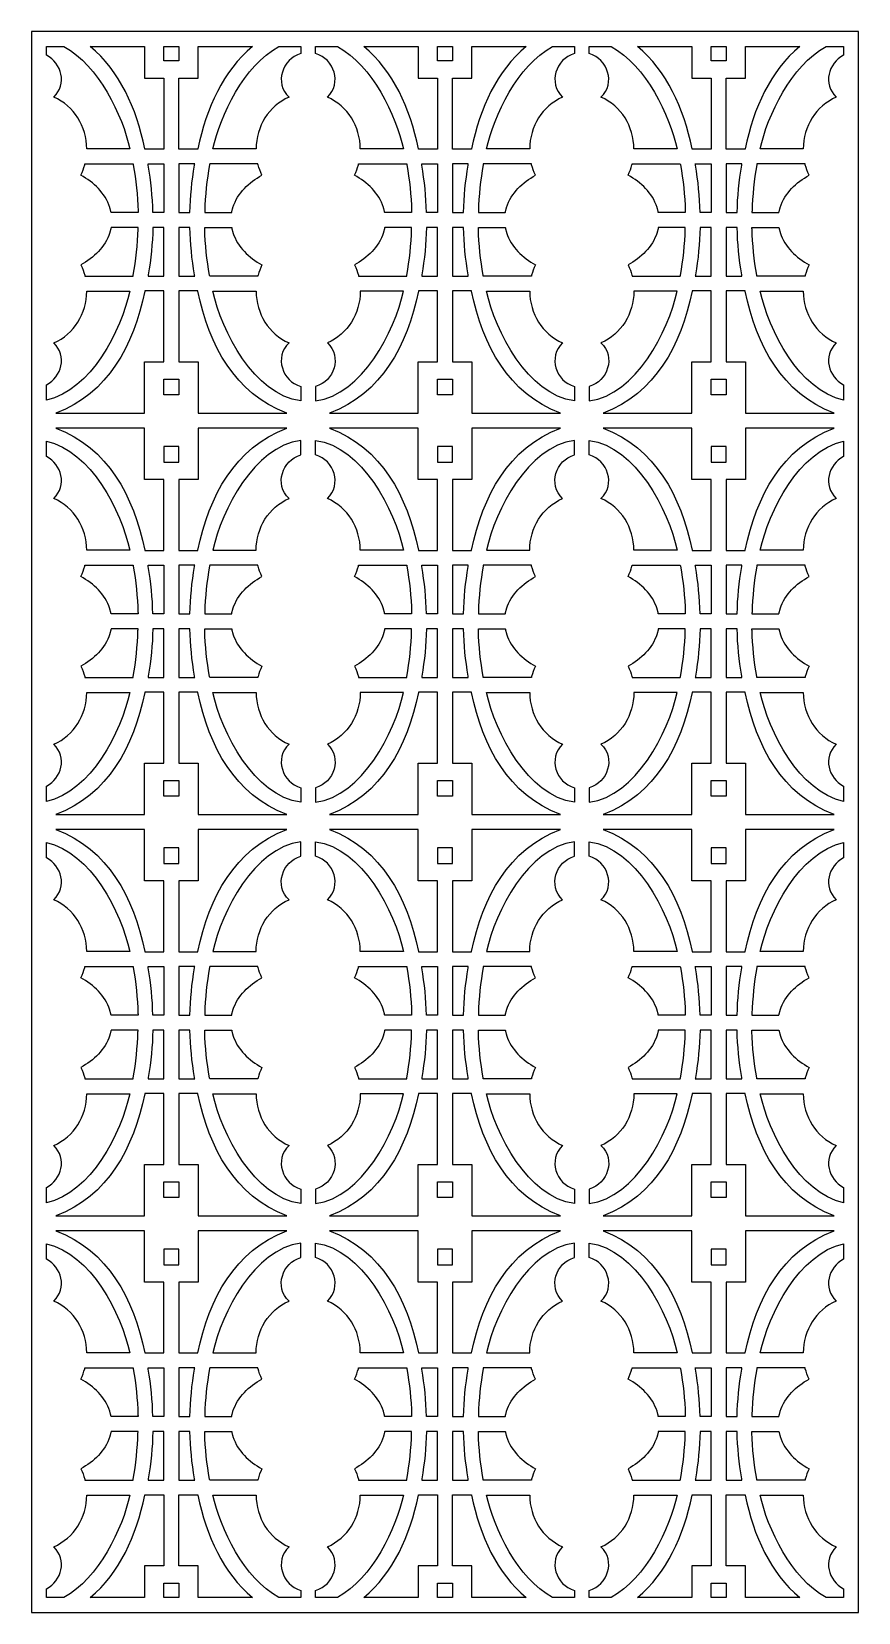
# Model space of a CAD drawing. Header units: centimetres. Extents: x -2.26 to 2.26, y -4.33 to 4.33.
import ezdxf

# ---------------------------------------------------------------- set-up
doc = ezdxf.new("R2010")
doc.units = ezdxf.units.CM
doc.header["$MEASUREMENT"] = 0
doc.layers.add('Layer 1', color=7, linetype='Continuous')

msp = doc.modelspace()

# ---------------------------------------------------------------- linework, layer by layer
at = {"layer": 'Layer 1', "color": 177}
for points, knots in [([(-2.26469, 4.33143), (-2.26469, 4.33143), (-2.18371, 4.33143), (-2.18371, 4.33143), (-2.18371, 4.33143), (-2.18371, 4.33143), (2.18371, 4.33143), (2.18371, 4.33143), (2.18371, 4.33143), (2.18371, 4.33143), (2.26469, 4.33143), (2.26469, 4.33143), (2.26469, 4.33143), (2.26469, 4.33143), (2.26469, 4.24955), (2.26469, 4.24955), (2.26469, 4.24955), (2.26469, 4.24955), (2.26469, -4.24954), (2.26469, -4.24954), (2.26469, -4.24954), (2.26469, -4.24954), (2.26469, -4.33143), (2.26469, -4.33143), (2.26469, -4.33143), (2.26469, -4.33143), (2.18371, -4.33143), (2.18371, -4.33143), (2.18371, -4.33143), (2.18371, -4.33143), (-2.18371, -4.33143), (-2.18371, -4.33143), (-2.18371, -4.33143), (-2.18371, -4.33143), (-2.26469, -4.33143), (-2.26469, -4.33143), (-2.26469, -4.33143), (-2.26469, -4.33143), (-2.26469, -4.24954), (-2.26469, -4.24954), (-2.26469, -4.24954), (-2.26469, -4.24954), (-2.26469, 4.24955), (-2.26469, 4.24955), (-2.26469, 4.24955), (-2.26469, 4.24955), (-2.26469, 4.33143), (-2.26469, 4.33143)], [0, 0, 0, 0, 0.0769231, 0.0769231, 0.0769231, 0.0769231, 0.1538462, 0.1538462, 0.1538462, 0.1538462, 0.2307692, 0.2307692, 0.2307692, 0.2307692, 0.3076923, 0.3076923, 0.3076923, 0.3076923, 0.3846154, 0.3846154, 0.3846154, 0.3846154, 0.4615385, 0.4615385, 0.4615385, 0.4615385, 0.5384615, 0.5384615, 0.5384615, 0.5384615, 0.6153846, 0.6153846, 0.6153846, 0.6153846, 0.6923077, 0.6923077, 0.6923077, 0.6923077, 0.7692308, 0.7692308, 0.7692308, 0.7692308, 0.8461538, 0.8461538, 0.8461538, 0.8461538, 1, 1, 1, 1]), ([(-2.18371, 4.24955), (-2.18371, 4.24955), (-2.18371, 4.20167), (-2.18371, 4.20167), (-2.18371, 4.20167), (-2.09966, 4.1605), (-2.06887, 4.04171), (-2.14349, 3.9726), (-2.14349, 3.9726), (-2.14349, 3.9726), (-2.14347, 3.97259), (-2.14347, 3.97259), (-2.14347, 3.97259), (-2.032, 3.92256), (-1.96382, 3.81265), (-1.963, 3.68868), (-1.963, 3.68868), (-1.963, 3.68868), (-1.72659, 3.68868), (-1.72659, 3.68868), (-1.72659, 3.68868), (-1.76693, 3.87328), (-1.89667, 4.14467), (-2.0875, 4.24955), (-2.0875, 4.24955), (-2.0875, 4.24955), (-2.18371, 4.24955), (-2.18371, 4.24955)], [0, 0, 0, 0, 0.125, 0.125, 0.125, 0.125, 0.25, 0.25, 0.25, 0.25, 0.375, 0.375, 0.375, 0.375, 0.5, 0.5, 0.5, 0.5, 0.625, 0.625, 0.625, 0.625, 0.75, 0.75, 0.75, 0.75, 1, 1, 1, 1]), ([(-1.64611, 4.24955), (-1.64611, 4.24955), (-1.94398, 4.24955), (-1.94398, 4.24955), (-1.94398, 4.24955), (-1.78128, 4.11651), (-1.69181, 3.91373), (-1.64398, 3.68868), (-1.64398, 3.68868), (-1.64398, 3.68868), (-1.64391, 3.68843), (-1.64391, 3.68843), (-1.64391, 3.68843), (-1.64391, 3.68843), (-1.6439, 3.68843), (-1.6439, 3.68843), (-1.6439, 3.68843), (-1.6439, 3.68843), (-1.64386, 3.68819), (-1.64386, 3.68819), (-1.64386, 3.68819), (-1.64386, 3.68819), (-1.64386, 3.68819), (-1.64386, 3.68819), (-1.64386, 3.68819), (-1.64386, 3.68819), (-1.64379, 3.68794), (-1.64379, 3.68794), (-1.64379, 3.68794), (-1.64379, 3.68794), (-1.64378, 3.68794), (-1.64378, 3.68794), (-1.64378, 3.68794), (-1.64378, 3.68794), (-1.53963, 3.68794), (-1.53963, 3.68794), (-1.53963, 3.68794), (-1.53963, 3.68794), (-1.53963, 4.07723), (-1.53963, 4.07723), (-1.53963, 4.07723), (-1.53963, 4.07723), (-1.6418, 4.07723), (-1.6418, 4.07723), (-1.6418, 4.07723), (-1.6418, 4.07723), (-1.64611, 4.07723), (-1.64611, 4.07723), (-1.64611, 4.07723), (-1.64611, 4.07723), (-1.64611, 4.24955), (-1.64611, 4.24955)], [0, 0, 0, 0, 0.0714286, 0.0714286, 0.0714286, 0.0714286, 0.1428571, 0.1428571, 0.1428571, 0.1428571, 0.2142857, 0.2142857, 0.2142857, 0.2142857, 0.2857143, 0.2857143, 0.2857143, 0.2857143, 0.3571429, 0.3571429, 0.3571429, 0.3571429, 0.4285714, 0.4285714, 0.4285714, 0.4285714, 0.5, 0.5, 0.5, 0.5, 0.5714286, 0.5714286, 0.5714286, 0.5714286, 0.6428571, 0.6428571, 0.6428571, 0.6428571, 0.7142857, 0.7142857, 0.7142857, 0.7142857, 0.7857143, 0.7857143, 0.7857143, 0.7857143, 0.8571429, 0.8571429, 0.8571429, 0.8571429, 1, 1, 1, 1]), ([(-1.45848, 4.24955), (-1.45848, 4.24955), (-1.53958, 4.24955), (-1.53958, 4.24955), (-1.53958, 4.24955), (-1.53958, 4.24955), (-1.53958, 4.17146), (-1.53958, 4.17146), (-1.53958, 4.17146), (-1.53958, 4.17146), (-1.45848, 4.17146), (-1.45848, 4.17146), (-1.45848, 4.17146), (-1.45848, 4.17146), (-1.45848, 4.24955), (-1.45848, 4.24955)], [0, 0, 0, 0, 0.2, 0.2, 0.2, 0.2, 0.4, 0.4, 0.4, 0.4, 0.6, 0.6, 0.6, 0.6, 1, 1, 1, 1]), ([(-1.05413, 4.24955), (-1.05413, 4.24955), (-1.35195, 4.24955), (-1.35195, 4.24955), (-1.35195, 4.24955), (-1.35195, 4.24955), (-1.35195, 4.07723), (-1.35195, 4.07723), (-1.35195, 4.07723), (-1.35195, 4.07723), (-1.35625, 4.07723), (-1.35625, 4.07723), (-1.35625, 4.07723), (-1.35625, 4.07723), (-1.45843, 4.07723), (-1.45843, 4.07723), (-1.45843, 4.07723), (-1.45843, 4.07723), (-1.45843, 3.68794), (-1.45843, 3.68794), (-1.45843, 3.68794), (-1.45843, 3.68794), (-1.35427, 3.68794), (-1.35427, 3.68794), (-1.35427, 3.68794), (-1.35427, 3.68794), (-1.35427, 3.68794), (-1.35427, 3.68794), (-1.35427, 3.68794), (-1.35427, 3.68794), (-1.3542, 3.68819), (-1.3542, 3.68819), (-1.3542, 3.68819), (-1.3542, 3.68819), (-1.35419, 3.68819), (-1.35419, 3.68819), (-1.35419, 3.68819), (-1.35419, 3.68819), (-1.35415, 3.68843), (-1.35415, 3.68843), (-1.35415, 3.68843), (-1.35415, 3.68843), (-1.35415, 3.68843), (-1.35415, 3.68843), (-1.35415, 3.68843), (-1.35415, 3.68843), (-1.35408, 3.68868), (-1.35408, 3.68868), (-1.35408, 3.68868), (-1.30625, 3.91373), (-1.21683, 4.11651), (-1.05413, 4.24955)], [0, 0, 0, 0, 0.0714286, 0.0714286, 0.0714286, 0.0714286, 0.1428571, 0.1428571, 0.1428571, 0.1428571, 0.2142857, 0.2142857, 0.2142857, 0.2142857, 0.2857143, 0.2857143, 0.2857143, 0.2857143, 0.3571429, 0.3571429, 0.3571429, 0.3571429, 0.4285714, 0.4285714, 0.4285714, 0.4285714, 0.5, 0.5, 0.5, 0.5, 0.5714286, 0.5714286, 0.5714286, 0.5714286, 0.6428571, 0.6428571, 0.6428571, 0.6428571, 0.7142857, 0.7142857, 0.7142857, 0.7142857, 0.7857143, 0.7857143, 0.7857143, 0.7857143, 0.8571429, 0.8571429, 0.8571429, 0.8571429, 1, 1, 1, 1]), ([(-0.79011, 4.24955), (-0.79011, 4.24955), (-0.91059, 4.24955), (-0.91059, 4.24955), (-0.91059, 4.24955), (-1.10142, 4.14467), (-1.23113, 3.87328), (-1.27146, 3.68868), (-1.27146, 3.68868), (-1.27146, 3.68868), (-1.03505, 3.68868), (-1.03505, 3.68868), (-1.03505, 3.68868), (-1.03423, 3.81265), (-0.96606, 3.92256), (-0.85459, 3.97259), (-0.85459, 3.97259), (-0.85459, 3.97259), (-0.85456, 3.9726), (-0.85456, 3.9726), (-0.85456, 3.9726), (-0.93598, 4.04801), (-0.89192, 4.18254), (-0.79011, 4.2109), (-0.79011, 4.2109), (-0.79011, 4.2109), (-0.79011, 4.24955), (-0.79011, 4.24955)], [0, 0, 0, 0, 0.125, 0.125, 0.125, 0.125, 0.25, 0.25, 0.25, 0.25, 0.375, 0.375, 0.375, 0.375, 0.5, 0.5, 0.5, 0.5, 0.625, 0.625, 0.625, 0.625, 0.75, 0.75, 0.75, 0.75, 1, 1, 1, 1]), ([(-0.58846, 4.24955), (-0.58846, 4.24955), (-0.7089, 4.24955), (-0.7089, 4.24955), (-0.7089, 4.24955), (-0.7089, 4.24955), (-0.7089, 4.2109), (-0.7089, 4.2109), (-0.7089, 4.2109), (-0.6071, 4.18254), (-0.56303, 4.04801), (-0.64445, 3.9726), (-0.64445, 3.9726), (-0.64445, 3.9726), (-0.64443, 3.97259), (-0.64443, 3.97259), (-0.64443, 3.97259), (-0.53296, 3.92256), (-0.46478, 3.81265), (-0.46397, 3.68868), (-0.46397, 3.68868), (-0.46397, 3.68868), (-0.22756, 3.68868), (-0.22756, 3.68868), (-0.22756, 3.68868), (-0.26789, 3.87328), (-0.39763, 4.14467), (-0.58846, 4.24955)], [0, 0, 0, 0, 0.125, 0.125, 0.125, 0.125, 0.25, 0.25, 0.25, 0.25, 0.375, 0.375, 0.375, 0.375, 0.5, 0.5, 0.5, 0.5, 0.625, 0.625, 0.625, 0.625, 0.75, 0.75, 0.75, 0.75, 1, 1, 1, 1]), ([(-0.14707, 4.24955), (-0.14707, 4.24955), (-0.44494, 4.24955), (-0.44494, 4.24955), (-0.44494, 4.24955), (-0.28224, 4.11651), (-0.19277, 3.91373), (-0.14494, 3.68868), (-0.14494, 3.68868), (-0.14494, 3.68868), (-0.14487, 3.68843), (-0.14487, 3.68843), (-0.14487, 3.68843), (-0.14487, 3.68843), (-0.14486, 3.68843), (-0.14486, 3.68843), (-0.14486, 3.68843), (-0.14486, 3.68843), (-0.14483, 3.68819), (-0.14483, 3.68819), (-0.14483, 3.68819), (-0.14483, 3.68819), (-0.14482, 3.68819), (-0.14482, 3.68819), (-0.14482, 3.68819), (-0.14482, 3.68819), (-0.14475, 3.68794), (-0.14475, 3.68794), (-0.14475, 3.68794), (-0.14475, 3.68794), (-0.14474, 3.68794), (-0.14474, 3.68794), (-0.14474, 3.68794), (-0.14474, 3.68794), (-0.04059, 3.68794), (-0.04059, 3.68794), (-0.04059, 3.68794), (-0.04059, 3.68794), (-0.04059, 4.07723), (-0.04059, 4.07723), (-0.04059, 4.07723), (-0.04059, 4.07723), (-0.14277, 4.07723), (-0.14277, 4.07723), (-0.14277, 4.07723), (-0.14277, 4.07723), (-0.14707, 4.07723), (-0.14707, 4.07723), (-0.14707, 4.07723), (-0.14707, 4.07723), (-0.14707, 4.24955), (-0.14707, 4.24955)], [0, 0, 0, 0, 0.0714286, 0.0714286, 0.0714286, 0.0714286, 0.1428571, 0.1428571, 0.1428571, 0.1428571, 0.2142857, 0.2142857, 0.2142857, 0.2142857, 0.2857143, 0.2857143, 0.2857143, 0.2857143, 0.3571429, 0.3571429, 0.3571429, 0.3571429, 0.4285714, 0.4285714, 0.4285714, 0.4285714, 0.5, 0.5, 0.5, 0.5, 0.5714286, 0.5714286, 0.5714286, 0.5714286, 0.6428571, 0.6428571, 0.6428571, 0.6428571, 0.7142857, 0.7142857, 0.7142857, 0.7142857, 0.7857143, 0.7857143, 0.7857143, 0.7857143, 0.8571429, 0.8571429, 0.8571429, 0.8571429, 1, 1, 1, 1]), ([(0.04056, 4.24955), (0.04056, 4.24955), (-0.04055, 4.24955), (-0.04055, 4.24955), (-0.04055, 4.24955), (-0.04055, 4.24955), (-0.04055, 4.17146), (-0.04055, 4.17146), (-0.04055, 4.17146), (-0.04055, 4.17146), (0.04056, 4.17146), (0.04056, 4.17146), (0.04056, 4.17146), (0.04056, 4.17146), (0.04056, 4.24955), (0.04056, 4.24955)], [0, 0, 0, 0, 0.2, 0.2, 0.2, 0.2, 0.4, 0.4, 0.4, 0.4, 0.6, 0.6, 0.6, 0.6, 1, 1, 1, 1]), ([(0.4449, 4.24955), (0.4449, 4.24955), (0.14709, 4.24955), (0.14709, 4.24955), (0.14709, 4.24955), (0.14709, 4.24955), (0.14709, 4.07723), (0.14709, 4.07723), (0.14709, 4.07723), (0.14709, 4.07723), (0.14279, 4.07723), (0.14279, 4.07723), (0.14279, 4.07723), (0.14279, 4.07723), (0.04061, 4.07723), (0.04061, 4.07723), (0.04061, 4.07723), (0.04061, 4.07723), (0.04061, 3.68794), (0.04061, 3.68794), (0.04061, 3.68794), (0.04061, 3.68794), (0.14476, 3.68794), (0.14476, 3.68794), (0.14476, 3.68794), (0.14476, 3.68794), (0.14477, 3.68794), (0.14477, 3.68794), (0.14477, 3.68794), (0.14477, 3.68794), (0.14483, 3.68819), (0.14483, 3.68819), (0.14483, 3.68819), (0.14483, 3.68819), (0.14484, 3.68819), (0.14484, 3.68819), (0.14484, 3.68819), (0.14484, 3.68819), (0.14489, 3.68843), (0.14489, 3.68843), (0.14489, 3.68843), (0.14489, 3.68843), (0.1449, 3.68843), (0.1449, 3.68843), (0.1449, 3.68843), (0.1449, 3.68843), (0.14495, 3.68868), (0.14495, 3.68868), (0.14495, 3.68868), (0.19279, 3.91373), (0.28221, 4.11651), (0.4449, 4.24955)], [0, 0, 0, 0, 0.0714286, 0.0714286, 0.0714286, 0.0714286, 0.1428571, 0.1428571, 0.1428571, 0.1428571, 0.2142857, 0.2142857, 0.2142857, 0.2142857, 0.2857143, 0.2857143, 0.2857143, 0.2857143, 0.3571429, 0.3571429, 0.3571429, 0.3571429, 0.4285714, 0.4285714, 0.4285714, 0.4285714, 0.5, 0.5, 0.5, 0.5, 0.5714286, 0.5714286, 0.5714286, 0.5714286, 0.6428571, 0.6428571, 0.6428571, 0.6428571, 0.7142857, 0.7142857, 0.7142857, 0.7142857, 0.7857143, 0.7857143, 0.7857143, 0.7857143, 0.8571429, 0.8571429, 0.8571429, 0.8571429, 1, 1, 1, 1]), ([(0.70893, 4.24955), (0.70893, 4.24955), (0.58845, 4.24955), (0.58845, 4.24955), (0.58845, 4.24955), (0.39761, 4.14467), (0.26791, 3.87328), (0.22758, 3.68868), (0.22758, 3.68868), (0.22758, 3.68868), (0.46399, 3.68868), (0.46399, 3.68868), (0.46399, 3.68868), (0.46481, 3.81265), (0.53299, 3.92256), (0.64445, 3.97259), (0.64445, 3.97259), (0.64445, 3.97259), (0.64447, 3.9726), (0.64447, 3.9726), (0.64447, 3.9726), (0.56306, 4.04801), (0.60711, 4.18254), (0.70893, 4.2109), (0.70893, 4.2109), (0.70893, 4.2109), (0.70893, 4.24955), (0.70893, 4.24955)], [0, 0, 0, 0, 0.125, 0.125, 0.125, 0.125, 0.25, 0.25, 0.25, 0.25, 0.375, 0.375, 0.375, 0.375, 0.5, 0.5, 0.5, 0.5, 0.625, 0.625, 0.625, 0.625, 0.75, 0.75, 0.75, 0.75, 1, 1, 1, 1]), ([(0.91058, 4.24955), (0.91058, 4.24955), (0.79012, 4.24955), (0.79012, 4.24955), (0.79012, 4.24955), (0.79012, 4.24955), (0.79012, 4.2109), (0.79012, 4.2109), (0.79012, 4.2109), (0.89194, 4.18254), (0.936, 4.04801), (0.85459, 3.9726), (0.85459, 3.9726), (0.85459, 3.9726), (0.8546, 3.97259), (0.8546, 3.97259), (0.8546, 3.97259), (0.96608, 3.92256), (1.03425, 3.81265), (1.03506, 3.68868), (1.03506, 3.68868), (1.03506, 3.68868), (1.27148, 3.68868), (1.27148, 3.68868), (1.27148, 3.68868), (1.23115, 3.87328), (1.10141, 4.14467), (0.91058, 4.24955)], [0, 0, 0, 0, 0.125, 0.125, 0.125, 0.125, 0.25, 0.25, 0.25, 0.25, 0.375, 0.375, 0.375, 0.375, 0.5, 0.5, 0.5, 0.5, 0.625, 0.625, 0.625, 0.625, 0.75, 0.75, 0.75, 0.75, 1, 1, 1, 1]), ([(1.35197, 4.24955), (1.35197, 4.24955), (1.0541, 4.24955), (1.0541, 4.24955), (1.0541, 4.24955), (1.2168, 4.11651), (1.30627, 3.91373), (1.3541, 3.68868), (1.3541, 3.68868), (1.3541, 3.68868), (1.35416, 3.68843), (1.35416, 3.68843), (1.35416, 3.68843), (1.35416, 3.68843), (1.35417, 3.68843), (1.35417, 3.68843), (1.35417, 3.68843), (1.35417, 3.68843), (1.35421, 3.68819), (1.35421, 3.68819), (1.35421, 3.68819), (1.35421, 3.68819), (1.35422, 3.68819), (1.35422, 3.68819), (1.35422, 3.68819), (1.35422, 3.68819), (1.35429, 3.68794), (1.35429, 3.68794), (1.35429, 3.68794), (1.35429, 3.68794), (1.3543, 3.68794), (1.3543, 3.68794), (1.3543, 3.68794), (1.3543, 3.68794), (1.45845, 3.68794), (1.45845, 3.68794), (1.45845, 3.68794), (1.45845, 3.68794), (1.45845, 4.07723), (1.45845, 4.07723), (1.45845, 4.07723), (1.45845, 4.07723), (1.35627, 4.07723), (1.35627, 4.07723), (1.35627, 4.07723), (1.35627, 4.07723), (1.35197, 4.07723), (1.35197, 4.07723), (1.35197, 4.07723), (1.35197, 4.07723), (1.35197, 4.24955), (1.35197, 4.24955)], [0, 0, 0, 0, 0.0714286, 0.0714286, 0.0714286, 0.0714286, 0.1428571, 0.1428571, 0.1428571, 0.1428571, 0.2142857, 0.2142857, 0.2142857, 0.2142857, 0.2857143, 0.2857143, 0.2857143, 0.2857143, 0.3571429, 0.3571429, 0.3571429, 0.3571429, 0.4285714, 0.4285714, 0.4285714, 0.4285714, 0.5, 0.5, 0.5, 0.5, 0.5714286, 0.5714286, 0.5714286, 0.5714286, 0.6428571, 0.6428571, 0.6428571, 0.6428571, 0.7142857, 0.7142857, 0.7142857, 0.7142857, 0.7857143, 0.7857143, 0.7857143, 0.7857143, 0.8571429, 0.8571429, 0.8571429, 0.8571429, 1, 1, 1, 1]), ([(1.5396, 4.24955), (1.5396, 4.24955), (1.45849, 4.24955), (1.45849, 4.24955), (1.45849, 4.24955), (1.45849, 4.24955), (1.45849, 4.17146), (1.45849, 4.17146), (1.45849, 4.17146), (1.45849, 4.17146), (1.5396, 4.17146), (1.5396, 4.17146), (1.5396, 4.17146), (1.5396, 4.17146), (1.5396, 4.24955), (1.5396, 4.24955)], [0, 0, 0, 0, 0.2, 0.2, 0.2, 0.2, 0.4, 0.4, 0.4, 0.4, 0.6, 0.6, 0.6, 0.6, 1, 1, 1, 1]), ([(1.94394, 4.24955), (1.94394, 4.24955), (1.64612, 4.24955), (1.64612, 4.24955), (1.64612, 4.24955), (1.64612, 4.24955), (1.64612, 4.07723), (1.64612, 4.07723), (1.64612, 4.07723), (1.64612, 4.07723), (1.64183, 4.07723), (1.64183, 4.07723), (1.64183, 4.07723), (1.64183, 4.07723), (1.53965, 4.07723), (1.53965, 4.07723), (1.53965, 4.07723), (1.53965, 4.07723), (1.53965, 3.68794), (1.53965, 3.68794), (1.53965, 3.68794), (1.53965, 3.68794), (1.6438, 3.68794), (1.6438, 3.68794), (1.6438, 3.68794), (1.6438, 3.68794), (1.64381, 3.68794), (1.64381, 3.68794), (1.64381, 3.68794), (1.64381, 3.68794), (1.64387, 3.68819), (1.64387, 3.68819), (1.64387, 3.68819), (1.64387, 3.68819), (1.64388, 3.68819), (1.64388, 3.68819), (1.64388, 3.68819), (1.64388, 3.68819), (1.64392, 3.68843), (1.64392, 3.68843), (1.64392, 3.68843), (1.64392, 3.68843), (1.64393, 3.68843), (1.64393, 3.68843), (1.64393, 3.68843), (1.64393, 3.68843), (1.64399, 3.68868), (1.64399, 3.68868), (1.64399, 3.68868), (1.69183, 3.91373), (1.78125, 4.11651), (1.94394, 4.24955)], [0, 0, 0, 0, 0.0714286, 0.0714286, 0.0714286, 0.0714286, 0.1428571, 0.1428571, 0.1428571, 0.1428571, 0.2142857, 0.2142857, 0.2142857, 0.2142857, 0.2857143, 0.2857143, 0.2857143, 0.2857143, 0.3571429, 0.3571429, 0.3571429, 0.3571429, 0.4285714, 0.4285714, 0.4285714, 0.4285714, 0.5, 0.5, 0.5, 0.5, 0.5714286, 0.5714286, 0.5714286, 0.5714286, 0.6428571, 0.6428571, 0.6428571, 0.6428571, 0.7142857, 0.7142857, 0.7142857, 0.7142857, 0.7857143, 0.7857143, 0.7857143, 0.7857143, 0.8571429, 0.8571429, 0.8571429, 0.8571429, 1, 1, 1, 1]), ([(2.18371, 4.20166), (2.18371, 4.20166), (2.18371, 4.24955), (2.18371, 4.24955), (2.18371, 4.24955), (2.18371, 4.24955), (2.08749, 4.24955), (2.08749, 4.24955), (2.08749, 4.24955), (1.89665, 4.14467), (1.76695, 3.87328), (1.72661, 3.68868), (1.72661, 3.68868), (1.72661, 3.68868), (1.96303, 3.68868), (1.96303, 3.68868), (1.96303, 3.68868), (1.96385, 3.81265), (2.03201, 3.92256), (2.14349, 3.97259), (2.14349, 3.97259), (2.14349, 3.97259), (2.1435, 3.9726), (2.1435, 3.9726), (2.1435, 3.9726), (2.06889, 4.04171), (2.09967, 4.16048), (2.18371, 4.20166)], [0, 0, 0, 0, 0.125, 0.125, 0.125, 0.125, 0.25, 0.25, 0.25, 0.25, 0.375, 0.375, 0.375, 0.375, 0.5, 0.5, 0.5, 0.5, 0.625, 0.625, 0.625, 0.625, 0.75, 0.75, 0.75, 0.75, 1, 1, 1, 1]), ([(-1.99445, 3.5451), (-1.92448, 3.50451), (-1.86215, 3.44852), (-1.83651, 3.3683), (-1.83651, 3.3683), (-1.83651, 3.3683), (-1.8365, 3.3683), (-1.8365, 3.3683), (-1.8365, 3.3683), (-1.8365, 3.3683), (-1.83621, 3.36739), (-1.83621, 3.36739), (-1.83621, 3.36739), (-1.83621, 3.36739), (-1.8362, 3.36739), (-1.8362, 3.36739), (-1.8362, 3.36739), (-1.8362, 3.36739), (-1.83552, 3.36511), (-1.83552, 3.36511), (-1.83552, 3.36511), (-1.83552, 3.36511), (-1.83551, 3.36511), (-1.83551, 3.36511), (-1.83551, 3.36511), (-1.83551, 3.36511), (-1.83539, 3.36467), (-1.83539, 3.36467), (-1.83539, 3.36467), (-1.83539, 3.36467), (-1.83538, 3.36467), (-1.83538, 3.36467), (-1.83538, 3.36467), (-1.83538, 3.36467), (-1.83537, 3.36463), (-1.83537, 3.36463), (-1.83537, 3.36463), (-1.83537, 3.36463), (-1.83536, 3.36463), (-1.83536, 3.36463), (-1.83536, 3.36463), (-1.83536, 3.36463), (-1.83459, 3.36191), (-1.83459, 3.36191), (-1.83459, 3.36191), (-1.83459, 3.36191), (-1.83457, 3.36191), (-1.83457, 3.36191), (-1.83457, 3.36191), (-1.83457, 3.36191), (-1.83447, 3.36151), (-1.83447, 3.36151), (-1.83447, 3.36151), (-1.83447, 3.36151), (-1.83446, 3.36151), (-1.83446, 3.36151), (-1.83446, 3.36151), (-1.83446, 3.36151), (-1.83364, 3.35849), (-1.83364, 3.35849), (-1.83364, 3.35849), (-1.83364, 3.35849), (-1.83363, 3.35849), (-1.83363, 3.35849), (-1.83363, 3.35849), (-1.83363, 3.35849), (-1.83355, 3.35813), (-1.83355, 3.35813), (-1.83355, 3.35813), (-1.83355, 3.35813), (-1.83355, 3.35813), (-1.83355, 3.35813), (-1.83355, 3.35813), (-1.83355, 3.35813), (-1.83266, 3.35471), (-1.83266, 3.35471), (-1.83266, 3.35471), (-1.83266, 3.35471), (-1.83265, 3.35471), (-1.83265, 3.35471), (-1.83265, 3.35471), (-1.83265, 3.35471), (-1.83264, 3.35464), (-1.83264, 3.35464), (-1.83264, 3.35464), (-1.83264, 3.35464), (-1.83263, 3.35464), (-1.83263, 3.35464), (-1.83263, 3.35464), (-1.83263, 3.35464), (-1.8321, 3.35241), (-1.8321, 3.35241), (-1.8321, 3.35241), (-1.8321, 3.35241), (-1.83209, 3.35241), (-1.83209, 3.35241), (-1.83209, 3.35241), (-1.83209, 3.35241), (-1.83199, 3.35199), (-1.83199, 3.35199), (-1.83199, 3.35199), (-1.83199, 3.35199), (-1.83199, 3.35199), (-1.83199, 3.35199), (-1.83199, 3.35199), (-1.83199, 3.35199), (-1.8311, 3.34811), (-1.8311, 3.34811), (-1.8311, 3.34811), (-1.8311, 3.34811), (-1.83109, 3.34811), (-1.83109, 3.34811), (-1.83109, 3.34811), (-1.83109, 3.34811), (-1.831, 3.34769), (-1.831, 3.34769), (-1.831, 3.34769), (-1.831, 3.34769), (-1.831, 3.34769), (-1.831, 3.34769), (-1.831, 3.34769), (-1.831, 3.34769), (-1.83047, 3.34512), (-1.83047, 3.34512), (-1.83047, 3.34512), (-1.83047, 3.34512), (-1.83046, 3.34512), (-1.83046, 3.34512), (-1.83046, 3.34512), (-1.83046, 3.34512), (-1.8304, 3.34471), (-1.8304, 3.34471), (-1.8304, 3.34471), (-1.8304, 3.34471), (-1.83039, 3.34471), (-1.83039, 3.34471), (-1.83039, 3.34471), (-1.83039, 3.34471), (-1.83029, 3.34421), (-1.83029, 3.34421), (-1.83029, 3.34421), (-1.83029, 3.34421), (-1.83028, 3.34421), (-1.83028, 3.34421), (-1.83028, 3.34421), (-1.83028, 3.34421), (-1.8298, 3.34169), (-1.8298, 3.34169), (-1.8298, 3.34169), (-1.8298, 3.34169), (-1.82979, 3.34169), (-1.82979, 3.34169), (-1.82979, 3.34169), (-1.82979, 3.34169), (-1.82952, 3.34028), (-1.82952, 3.34028), (-1.82952, 3.34028), (-1.82952, 3.34028), (-1.82951, 3.34028), (-1.82951, 3.34028), (-1.82951, 3.34028), (-1.82951, 3.34028), (-1.8295, 3.34028), (-1.8295, 3.34028), (-1.8295, 3.34028), (-1.8295, 3.34028), (-1.68168, 3.34028), (-1.68168, 3.34028), (-1.68168, 3.34028), (-1.68168, 3.34028), (-1.68177, 3.34386), (-1.68177, 3.34386), (-1.68177, 3.34386), (-1.68177, 3.34386), (-1.68177, 3.34386), (-1.68177, 3.34386), (-1.68177, 3.34386), (-1.68177, 3.34386), (-1.68179, 3.34386), (-1.68179, 3.34386), (-1.68179, 3.34386), (-1.68179, 3.34386), (-1.68179, 3.34387), (-1.68179, 3.34387), (-1.68179, 3.34387), (-1.68179, 3.34387), (-1.68188, 3.3482), (-1.68188, 3.3482), (-1.68188, 3.3482), (-1.68188, 3.3482), (-1.68189, 3.3482), (-1.68189, 3.3482), (-1.68189, 3.3482), (-1.68189, 3.3482), (-1.6819, 3.3482), (-1.6819, 3.3482), (-1.6819, 3.3482), (-1.6819, 3.3482), (-1.6819, 3.34821), (-1.6819, 3.34821), (-1.6819, 3.34821), (-1.68429, 3.43349), (-1.69347, 3.51859), (-1.70813, 3.60208), (-1.70813, 3.60208), (-1.70813, 3.60208), (-1.70814, 3.60208), (-1.70814, 3.60208), (-1.70814, 3.60208), (-1.70814, 3.60208), (-1.70814, 3.60208), (-1.70814, 3.60208), (-1.70814, 3.60208), (-1.70814, 3.60208), (-1.70816, 3.60208), (-1.70816, 3.60208), (-1.70816, 3.60208), (-1.70816, 3.60208), (-1.70885, 3.60606), (-1.70885, 3.60606), (-1.70885, 3.60606), (-1.70885, 3.60606), (-1.70885, 3.60606), (-1.70885, 3.60606), (-1.70885, 3.60606), (-1.70885, 3.60606), (-1.70886, 3.60606), (-1.70886, 3.60606), (-1.70886, 3.60606), (-1.70886, 3.60606), (-1.70887, 3.60606), (-1.70887, 3.60606), (-1.70887, 3.60606), (-1.70887, 3.60606), (-1.97266, 3.60606), (-1.97266, 3.60606), (-1.97266, 3.60606), (-1.97266, 3.60606), (-1.97267, 3.60606), (-1.97267, 3.60606), (-1.97267, 3.60606), (-1.97267, 3.60606), (-1.97293, 3.60505), (-1.97293, 3.60505), (-1.97293, 3.60505), (-1.97293, 3.60505), (-1.97294, 3.60505), (-1.97294, 3.60505), (-1.97294, 3.60505), (-1.97294, 3.60505), (-1.97317, 3.60405), (-1.97317, 3.60405), (-1.97317, 3.60405), (-1.97317, 3.60405), (-1.97318, 3.60405), (-1.97318, 3.60405), (-1.97318, 3.60405), (-1.97318, 3.60405), (-1.97344, 3.60305), (-1.97344, 3.60305), (-1.97344, 3.60305), (-1.97344, 3.60305), (-1.97344, 3.60305), (-1.97344, 3.60305), (-1.97344, 3.60305), (-1.97344, 3.60305), (-1.97368, 3.60206), (-1.97368, 3.60206), (-1.97368, 3.60206), (-1.97368, 3.60206), (-1.97369, 3.60206), (-1.97369, 3.60206), (-1.97369, 3.60206), (-1.97871, 3.58254), (-1.98579, 3.56334), (-1.99445, 3.5451)], [0, 0, 0, 0, 0.0142857, 0.0142857, 0.0142857, 0.0142857, 0.0285714, 0.0285714, 0.0285714, 0.0285714, 0.0428571, 0.0428571, 0.0428571, 0.0428571, 0.0571429, 0.0571429, 0.0571429, 0.0571429, 0.0714286, 0.0714286, 0.0714286, 0.0714286, 0.0857143, 0.0857143, 0.0857143, 0.0857143, 0.1, 0.1, 0.1, 0.1, 0.1142857, 0.1142857, 0.1142857, 0.1142857, 0.1285714, 0.1285714, 0.1285714, 0.1285714, 0.1428571, 0.1428571, 0.1428571, 0.1428571, 0.1571429, 0.1571429, 0.1571429, 0.1571429, 0.1714286, 0.1714286, 0.1714286, 0.1714286, 0.1857143, 0.1857143, 0.1857143, 0.1857143, 0.2, 0.2, 0.2, 0.2, 0.2142857, 0.2142857, 0.2142857, 0.2142857, 0.2285714, 0.2285714, 0.2285714, 0.2285714, 0.2428571, 0.2428571, 0.2428571, 0.2428571, 0.2571429, 0.2571429, 0.2571429, 0.2571429, 0.2714286, 0.2714286, 0.2714286, 0.2714286, 0.2857143, 0.2857143, 0.2857143, 0.2857143, 0.3, 0.3, 0.3, 0.3, 0.3142857, 0.3142857, 0.3142857, 0.3142857, 0.3285714, 0.3285714, 0.3285714, 0.3285714, 0.3428571, 0.3428571, 0.3428571, 0.3428571, 0.3571429, 0.3571429, 0.3571429, 0.3571429, 0.3714286, 0.3714286, 0.3714286, 0.3714286, 0.3857143, 0.3857143, 0.3857143, 0.3857143, 0.4, 0.4, 0.4, 0.4, 0.4142857, 0.4142857, 0.4142857, 0.4142857, 0.4285714, 0.4285714, 0.4285714, 0.4285714, 0.4428571, 0.4428571, 0.4428571, 0.4428571, 0.4571429, 0.4571429, 0.4571429, 0.4571429, 0.4714286, 0.4714286, 0.4714286, 0.4714286, 0.4857143, 0.4857143, 0.4857143, 0.4857143, 0.5, 0.5, 0.5, 0.5, 0.5142857, 0.5142857, 0.5142857, 0.5142857, 0.5285714, 0.5285714, 0.5285714, 0.5285714, 0.5428571, 0.5428571, 0.5428571, 0.5428571, 0.5571429, 0.5571429, 0.5571429, 0.5571429, 0.5714286, 0.5714286, 0.5714286, 0.5714286, 0.5857143, 0.5857143, 0.5857143, 0.5857143, 0.6, 0.6, 0.6, 0.6, 0.6142857, 0.6142857, 0.6142857, 0.6142857, 0.6285714, 0.6285714, 0.6285714, 0.6285714, 0.6428571, 0.6428571, 0.6428571, 0.6428571, 0.6571429, 0.6571429, 0.6571429, 0.6571429, 0.6714286, 0.6714286, 0.6714286, 0.6714286, 0.6857143, 0.6857143, 0.6857143, 0.6857143, 0.7, 0.7, 0.7, 0.7, 0.7142857, 0.7142857, 0.7142857, 0.7142857, 0.7285714, 0.7285714, 0.7285714, 0.7285714, 0.7428571, 0.7428571, 0.7428571, 0.7428571, 0.7571429, 0.7571429, 0.7571429, 0.7571429, 0.7714286, 0.7714286, 0.7714286, 0.7714286, 0.7857143, 0.7857143, 0.7857143, 0.7857143, 0.8, 0.8, 0.8, 0.8, 0.8142857, 0.8142857, 0.8142857, 0.8142857, 0.8285714, 0.8285714, 0.8285714, 0.8285714, 0.8428571, 0.8428571, 0.8428571, 0.8428571, 0.8571429, 0.8571429, 0.8571429, 0.8571429, 0.8714286, 0.8714286, 0.8714286, 0.8714286, 0.8857143, 0.8857143, 0.8857143, 0.8857143, 0.9, 0.9, 0.9, 0.9, 0.9142857, 0.9142857, 0.9142857, 0.9142857, 0.9285714, 0.9285714, 0.9285714, 0.9285714, 0.9428571, 0.9428571, 0.9428571, 0.9428571, 0.9571429, 0.9571429, 0.9571429, 0.9571429, 0.9714286, 0.9714286, 0.9714286, 0.9714286, 1, 1, 1, 1]), ([(-1.60045, 3.34028), (-1.60045, 3.34028), (-1.60045, 3.34028), (-1.60045, 3.34028), (-1.60045, 3.34028), (-1.60045, 3.34028), (-1.53963, 3.34028), (-1.53963, 3.34028), (-1.53963, 3.34028), (-1.53963, 3.34028), (-1.53963, 3.34763), (-1.53963, 3.34763), (-1.53963, 3.34763), (-1.53963, 3.34763), (-1.53963, 3.35979), (-1.53963, 3.35979), (-1.53963, 3.35979), (-1.53963, 3.35979), (-1.53963, 3.37195), (-1.53963, 3.37195), (-1.53963, 3.37195), (-1.53963, 3.37195), (-1.53963, 3.38411), (-1.53963, 3.38411), (-1.53963, 3.38411), (-1.53963, 3.38411), (-1.53963, 3.39627), (-1.53963, 3.39627), (-1.53963, 3.39627), (-1.53963, 3.39627), (-1.53963, 3.40843), (-1.53963, 3.40843), (-1.53963, 3.40843), (-1.53963, 3.40843), (-1.53963, 3.42059), (-1.53963, 3.42059), (-1.53963, 3.42059), (-1.53963, 3.42059), (-1.53963, 3.43275), (-1.53963, 3.43275), (-1.53963, 3.43275), (-1.53963, 3.43275), (-1.53963, 3.44491), (-1.53963, 3.44491), (-1.53963, 3.44491), (-1.53963, 3.44491), (-1.53963, 3.45707), (-1.53963, 3.45707), (-1.53963, 3.45707), (-1.53963, 3.45707), (-1.53963, 3.46923), (-1.53963, 3.46923), (-1.53963, 3.46923), (-1.53963, 3.46923), (-1.53963, 3.48139), (-1.53963, 3.48139), (-1.53963, 3.48139), (-1.53963, 3.48139), (-1.53963, 3.49355), (-1.53963, 3.49355), (-1.53963, 3.49355), (-1.53963, 3.49355), (-1.53963, 3.50571), (-1.53963, 3.50571), (-1.53963, 3.50571), (-1.53963, 3.50571), (-1.53963, 3.51786), (-1.53963, 3.51786), (-1.53963, 3.51786), (-1.53963, 3.51786), (-1.53963, 3.53003), (-1.53963, 3.53003), (-1.53963, 3.53003), (-1.53963, 3.53003), (-1.53963, 3.54218), (-1.53963, 3.54218), (-1.53963, 3.54218), (-1.53963, 3.54218), (-1.53963, 3.55435), (-1.53963, 3.55435), (-1.53963, 3.55435), (-1.53963, 3.55435), (-1.53963, 3.56651), (-1.53963, 3.56651), (-1.53963, 3.56651), (-1.53963, 3.56651), (-1.53963, 3.57866), (-1.53963, 3.57866), (-1.53963, 3.57866), (-1.53963, 3.57866), (-1.53963, 3.59083), (-1.53963, 3.59083), (-1.53963, 3.59083), (-1.53963, 3.59083), (-1.53963, 3.60298), (-1.53963, 3.60298), (-1.53963, 3.60298), (-1.53963, 3.60298), (-1.53963, 3.60606), (-1.53963, 3.60606), (-1.53963, 3.60606), (-1.53963, 3.60606), (-1.62672, 3.60606), (-1.62672, 3.60606), (-1.62672, 3.60606), (-1.62672, 3.60606), (-1.62618, 3.60281), (-1.62618, 3.60281), (-1.62618, 3.60281), (-1.62618, 3.60281), (-1.62617, 3.60281), (-1.62617, 3.60281), (-1.62617, 3.60281), (-1.62617, 3.60281), (-1.62616, 3.60281), (-1.62616, 3.60281), (-1.62616, 3.60281), (-1.62616, 3.60281), (-1.62615, 3.60281), (-1.62615, 3.60281), (-1.62615, 3.60281), (-1.62615, 3.60281), (-1.62547, 3.59882), (-1.62547, 3.59882), (-1.62547, 3.59882), (-1.62547, 3.59882), (-1.62547, 3.59882), (-1.62547, 3.59882), (-1.62547, 3.59882), (-1.62547, 3.59882), (-1.62546, 3.59882), (-1.62546, 3.59882), (-1.62546, 3.59882), (-1.62546, 3.59882), (-1.62544, 3.59882), (-1.62544, 3.59882), (-1.62544, 3.59882), (-1.61143, 3.5134), (-1.60256, 3.42679), (-1.60045, 3.34028)], [0, 0, 0, 0, 0.0277778, 0.0277778, 0.0277778, 0.0277778, 0.0555556, 0.0555556, 0.0555556, 0.0555556, 0.0833333, 0.0833333, 0.0833333, 0.0833333, 0.1111111, 0.1111111, 0.1111111, 0.1111111, 0.1388889, 0.1388889, 0.1388889, 0.1388889, 0.1666667, 0.1666667, 0.1666667, 0.1666667, 0.1944444, 0.1944444, 0.1944444, 0.1944444, 0.2222222, 0.2222222, 0.2222222, 0.2222222, 0.25, 0.25, 0.25, 0.25, 0.2777778, 0.2777778, 0.2777778, 0.2777778, 0.3055556, 0.3055556, 0.3055556, 0.3055556, 0.3333333, 0.3333333, 0.3333333, 0.3333333, 0.3611111, 0.3611111, 0.3611111, 0.3611111, 0.3888889, 0.3888889, 0.3888889, 0.3888889, 0.4166667, 0.4166667, 0.4166667, 0.4166667, 0.4444444, 0.4444444, 0.4444444, 0.4444444, 0.4722222, 0.4722222, 0.4722222, 0.4722222, 0.5, 0.5, 0.5, 0.5, 0.5277778, 0.5277778, 0.5277778, 0.5277778, 0.5555556, 0.5555556, 0.5555556, 0.5555556, 0.5833333, 0.5833333, 0.5833333, 0.5833333, 0.6111111, 0.6111111, 0.6111111, 0.6111111, 0.6388889, 0.6388889, 0.6388889, 0.6388889, 0.6666667, 0.6666667, 0.6666667, 0.6666667, 0.6944444, 0.6944444, 0.6944444, 0.6944444, 0.7222222, 0.7222222, 0.7222222, 0.7222222, 0.75, 0.75, 0.75, 0.75, 0.7777778, 0.7777778, 0.7777778, 0.7777778, 0.8055556, 0.8055556, 0.8055556, 0.8055556, 0.8333333, 0.8333333, 0.8333333, 0.8333333, 0.8611111, 0.8611111, 0.8611111, 0.8611111, 0.8888889, 0.8888889, 0.8888889, 0.8888889, 0.9166667, 0.9166667, 0.9166667, 0.9166667, 0.9444444, 0.9444444, 0.9444444, 0.9444444, 1, 1, 1, 1]), ([(-1.45843, 3.34028), (-1.45843, 3.34028), (-1.45843, 3.34763), (-1.45843, 3.34763), (-1.45843, 3.34763), (-1.45843, 3.34763), (-1.45843, 3.35979), (-1.45843, 3.35979), (-1.45843, 3.35979), (-1.45843, 3.35979), (-1.45843, 3.37195), (-1.45843, 3.37195), (-1.45843, 3.37195), (-1.45843, 3.37195), (-1.45843, 3.38411), (-1.45843, 3.38411), (-1.45843, 3.38411), (-1.45843, 3.38411), (-1.45843, 3.39627), (-1.45843, 3.39627), (-1.45843, 3.39627), (-1.45843, 3.39627), (-1.45843, 3.40843), (-1.45843, 3.40843), (-1.45843, 3.40843), (-1.45843, 3.40843), (-1.45843, 3.42059), (-1.45843, 3.42059), (-1.45843, 3.42059), (-1.45843, 3.42059), (-1.45843, 3.43275), (-1.45843, 3.43275), (-1.45843, 3.43275), (-1.45843, 3.43275), (-1.45843, 3.44491), (-1.45843, 3.44491), (-1.45843, 3.44491), (-1.45843, 3.44491), (-1.45843, 3.45707), (-1.45843, 3.45707), (-1.45843, 3.45707), (-1.45843, 3.45707), (-1.45843, 3.46923), (-1.45843, 3.46923), (-1.45843, 3.46923), (-1.45843, 3.46923), (-1.45843, 3.48139), (-1.45843, 3.48139), (-1.45843, 3.48139), (-1.45843, 3.48139), (-1.45843, 3.49355), (-1.45843, 3.49355), (-1.45843, 3.49355), (-1.45843, 3.49355), (-1.45843, 3.50571), (-1.45843, 3.50571), (-1.45843, 3.50571), (-1.45843, 3.50571), (-1.45843, 3.51786), (-1.45843, 3.51786), (-1.45843, 3.51786), (-1.45843, 3.51786), (-1.45843, 3.53003), (-1.45843, 3.53003), (-1.45843, 3.53003), (-1.45843, 3.53003), (-1.45843, 3.54218), (-1.45843, 3.54218), (-1.45843, 3.54218), (-1.45843, 3.54218), (-1.45843, 3.55435), (-1.45843, 3.55435), (-1.45843, 3.55435), (-1.45843, 3.55435), (-1.45843, 3.56651), (-1.45843, 3.56651), (-1.45843, 3.56651), (-1.45843, 3.56651), (-1.45843, 3.57866), (-1.45843, 3.57866), (-1.45843, 3.57866), (-1.45843, 3.57866), (-1.45843, 3.59083), (-1.45843, 3.59083), (-1.45843, 3.59083), (-1.45843, 3.59083), (-1.45843, 3.60298), (-1.45843, 3.60298), (-1.45843, 3.60298), (-1.45843, 3.60298), (-1.45843, 3.60606), (-1.45843, 3.60606), (-1.45843, 3.60606), (-1.45843, 3.60606), (-1.37134, 3.60606), (-1.37134, 3.60606), (-1.37134, 3.60606), (-1.37134, 3.60606), (-1.37188, 3.60281), (-1.37188, 3.60281), (-1.37188, 3.60281), (-1.37188, 3.60281), (-1.37189, 3.60281), (-1.37189, 3.60281), (-1.37189, 3.60281), (-1.37189, 3.60281), (-1.3719, 3.60281), (-1.3719, 3.60281), (-1.3719, 3.60281), (-1.3719, 3.60281), (-1.37191, 3.60281), (-1.37191, 3.60281), (-1.37191, 3.60281), (-1.37191, 3.60281), (-1.37258, 3.59882), (-1.37258, 3.59882), (-1.37258, 3.59882), (-1.37258, 3.59882), (-1.37259, 3.59882), (-1.37259, 3.59882), (-1.37259, 3.59882), (-1.37259, 3.59882), (-1.3726, 3.59882), (-1.3726, 3.59882), (-1.3726, 3.59882), (-1.3726, 3.59882), (-1.37261, 3.59882), (-1.37261, 3.59882), (-1.37261, 3.59882), (-1.38662, 3.5134), (-1.3955, 3.42679), (-1.3976, 3.34028), (-1.3976, 3.34028), (-1.3976, 3.34028), (-1.39762, 3.34028), (-1.39762, 3.34028), (-1.39762, 3.34028), (-1.39762, 3.34028), (-1.45843, 3.34028), (-1.45843, 3.34028)], [0, 0, 0, 0, 0.0277778, 0.0277778, 0.0277778, 0.0277778, 0.0555556, 0.0555556, 0.0555556, 0.0555556, 0.0833333, 0.0833333, 0.0833333, 0.0833333, 0.1111111, 0.1111111, 0.1111111, 0.1111111, 0.1388889, 0.1388889, 0.1388889, 0.1388889, 0.1666667, 0.1666667, 0.1666667, 0.1666667, 0.1944444, 0.1944444, 0.1944444, 0.1944444, 0.2222222, 0.2222222, 0.2222222, 0.2222222, 0.25, 0.25, 0.25, 0.25, 0.2777778, 0.2777778, 0.2777778, 0.2777778, 0.3055556, 0.3055556, 0.3055556, 0.3055556, 0.3333333, 0.3333333, 0.3333333, 0.3333333, 0.3611111, 0.3611111, 0.3611111, 0.3611111, 0.3888889, 0.3888889, 0.3888889, 0.3888889, 0.4166667, 0.4166667, 0.4166667, 0.4166667, 0.4444444, 0.4444444, 0.4444444, 0.4444444, 0.4722222, 0.4722222, 0.4722222, 0.4722222, 0.5, 0.5, 0.5, 0.5, 0.5277778, 0.5277778, 0.5277778, 0.5277778, 0.5555556, 0.5555556, 0.5555556, 0.5555556, 0.5833333, 0.5833333, 0.5833333, 0.5833333, 0.6111111, 0.6111111, 0.6111111, 0.6111111, 0.6388889, 0.6388889, 0.6388889, 0.6388889, 0.6666667, 0.6666667, 0.6666667, 0.6666667, 0.6944444, 0.6944444, 0.6944444, 0.6944444, 0.7222222, 0.7222222, 0.7222222, 0.7222222, 0.75, 0.75, 0.75, 0.75, 0.7777778, 0.7777778, 0.7777778, 0.7777778, 0.8055556, 0.8055556, 0.8055556, 0.8055556, 0.8333333, 0.8333333, 0.8333333, 0.8333333, 0.8611111, 0.8611111, 0.8611111, 0.8611111, 0.8888889, 0.8888889, 0.8888889, 0.8888889, 0.9166667, 0.9166667, 0.9166667, 0.9166667, 0.9444444, 0.9444444, 0.9444444, 0.9444444, 1, 1, 1, 1]), ([(-1.0036, 3.5451), (-1.07358, 3.50451), (-1.1359, 3.44852), (-1.16155, 3.3683), (-1.16155, 3.3683), (-1.16155, 3.3683), (-1.16156, 3.3683), (-1.16156, 3.3683), (-1.16156, 3.3683), (-1.16156, 3.3683), (-1.16185, 3.36739), (-1.16185, 3.36739), (-1.16185, 3.36739), (-1.16185, 3.36739), (-1.16185, 3.36739), (-1.16185, 3.36739), (-1.16185, 3.36739), (-1.16185, 3.36739), (-1.16254, 3.36511), (-1.16254, 3.36511), (-1.16254, 3.36511), (-1.16254, 3.36511), (-1.16255, 3.36511), (-1.16255, 3.36511), (-1.16255, 3.36511), (-1.16255, 3.36511), (-1.16267, 3.36467), (-1.16267, 3.36467), (-1.16267, 3.36467), (-1.16267, 3.36467), (-1.16267, 3.36467), (-1.16267, 3.36467), (-1.16267, 3.36467), (-1.16267, 3.36467), (-1.16268, 3.36463), (-1.16268, 3.36463), (-1.16268, 3.36463), (-1.16268, 3.36463), (-1.16269, 3.36463), (-1.16269, 3.36463), (-1.16269, 3.36463), (-1.16269, 3.36463), (-1.16347, 3.36191), (-1.16347, 3.36191), (-1.16347, 3.36191), (-1.16347, 3.36191), (-1.16348, 3.36191), (-1.16348, 3.36191), (-1.16348, 3.36191), (-1.16348, 3.36191), (-1.16358, 3.36151), (-1.16358, 3.36151), (-1.16358, 3.36151), (-1.16358, 3.36151), (-1.16359, 3.36151), (-1.16359, 3.36151), (-1.16359, 3.36151), (-1.16359, 3.36151), (-1.16442, 3.35849), (-1.16442, 3.35849), (-1.16442, 3.35849), (-1.16442, 3.35849), (-1.16443, 3.35849), (-1.16443, 3.35849), (-1.16443, 3.35849), (-1.16443, 3.35849), (-1.1645, 3.35813), (-1.1645, 3.35813), (-1.1645, 3.35813), (-1.1645, 3.35813), (-1.16452, 3.35813), (-1.16452, 3.35813), (-1.16452, 3.35813), (-1.16452, 3.35813), (-1.1654, 3.35471), (-1.1654, 3.35471), (-1.1654, 3.35471), (-1.1654, 3.35471), (-1.16541, 3.35471), (-1.16541, 3.35471), (-1.16541, 3.35471), (-1.16541, 3.35471), (-1.16541, 3.35464), (-1.16541, 3.35464), (-1.16541, 3.35464), (-1.16541, 3.35464), (-1.16542, 3.35464), (-1.16542, 3.35464), (-1.16542, 3.35464), (-1.16542, 3.35464), (-1.16596, 3.35241), (-1.16596, 3.35241), (-1.16596, 3.35241), (-1.16596, 3.35241), (-1.16597, 3.35241), (-1.16597, 3.35241), (-1.16597, 3.35241), (-1.16597, 3.35241), (-1.16606, 3.35199), (-1.16606, 3.35199), (-1.16606, 3.35199), (-1.16606, 3.35199), (-1.16607, 3.35199), (-1.16607, 3.35199), (-1.16607, 3.35199), (-1.16607, 3.35199), (-1.16695, 3.34811), (-1.16695, 3.34811), (-1.16695, 3.34811), (-1.16695, 3.34811), (-1.16696, 3.34811), (-1.16696, 3.34811), (-1.16696, 3.34811), (-1.16696, 3.34811), (-1.16705, 3.34769), (-1.16705, 3.34769), (-1.16705, 3.34769), (-1.16705, 3.34769), (-1.16706, 3.34769), (-1.16706, 3.34769), (-1.16706, 3.34769), (-1.16706, 3.34769), (-1.16758, 3.34512), (-1.16758, 3.34512), (-1.16758, 3.34512), (-1.16758, 3.34512), (-1.16759, 3.34512), (-1.16759, 3.34512), (-1.16759, 3.34512), (-1.16759, 3.34512), (-1.16767, 3.34471), (-1.16767, 3.34471), (-1.16767, 3.34471), (-1.16767, 3.34471), (-1.16768, 3.34471), (-1.16768, 3.34471), (-1.16768, 3.34471), (-1.16768, 3.34471), (-1.16777, 3.34421), (-1.16777, 3.34421), (-1.16777, 3.34421), (-1.16777, 3.34421), (-1.16778, 3.34421), (-1.16778, 3.34421), (-1.16778, 3.34421), (-1.16778, 3.34421), (-1.16826, 3.34169), (-1.16826, 3.34169), (-1.16826, 3.34169), (-1.16826, 3.34169), (-1.16827, 3.34169), (-1.16827, 3.34169), (-1.16827, 3.34169), (-1.16827, 3.34169), (-1.16854, 3.34028), (-1.16854, 3.34028), (-1.16854, 3.34028), (-1.16854, 3.34028), (-1.16855, 3.34028), (-1.16855, 3.34028), (-1.16855, 3.34028), (-1.16855, 3.34028), (-1.16856, 3.34028), (-1.16856, 3.34028), (-1.16856, 3.34028), (-1.16856, 3.34028), (-1.31638, 3.34028), (-1.31638, 3.34028), (-1.31638, 3.34028), (-1.31638, 3.34028), (-1.31629, 3.34386), (-1.31629, 3.34386), (-1.31629, 3.34386), (-1.31629, 3.34386), (-1.31628, 3.34386), (-1.31628, 3.34386), (-1.31628, 3.34386), (-1.31628, 3.34386), (-1.31627, 3.34386), (-1.31627, 3.34386), (-1.31627, 3.34386), (-1.31627, 3.34386), (-1.31627, 3.34387), (-1.31627, 3.34387), (-1.31627, 3.34387), (-1.31627, 3.34387), (-1.31618, 3.3482), (-1.31618, 3.3482), (-1.31618, 3.3482), (-1.31618, 3.3482), (-1.31617, 3.3482), (-1.31617, 3.3482), (-1.31617, 3.3482), (-1.31617, 3.3482), (-1.31616, 3.3482), (-1.31616, 3.3482), (-1.31616, 3.3482), (-1.31616, 3.3482), (-1.31616, 3.34821), (-1.31616, 3.34821), (-1.31616, 3.34821), (-1.31376, 3.43349), (-1.30458, 3.51859), (-1.28992, 3.60208), (-1.28992, 3.60208), (-1.28992, 3.60208), (-1.28992, 3.60208), (-1.28992, 3.60208), (-1.28992, 3.60208), (-1.28992, 3.60208), (-1.28991, 3.60208), (-1.28991, 3.60208), (-1.28991, 3.60208), (-1.28991, 3.60208), (-1.2899, 3.60208), (-1.2899, 3.60208), (-1.2899, 3.60208), (-1.2899, 3.60208), (-1.28921, 3.60606), (-1.28921, 3.60606), (-1.28921, 3.60606), (-1.28921, 3.60606), (-1.2892, 3.60606), (-1.2892, 3.60606), (-1.2892, 3.60606), (-1.2892, 3.60606), (-1.2892, 3.60606), (-1.2892, 3.60606), (-1.2892, 3.60606), (-1.2892, 3.60606), (-1.28919, 3.60606), (-1.28919, 3.60606), (-1.28919, 3.60606), (-1.28919, 3.60606), (-1.0254, 3.60606), (-1.0254, 3.60606), (-1.0254, 3.60606), (-1.0254, 3.60606), (-1.02539, 3.60606), (-1.02539, 3.60606), (-1.02539, 3.60606), (-1.02539, 3.60606), (-1.02513, 3.60505), (-1.02513, 3.60505), (-1.02513, 3.60505), (-1.02513, 3.60505), (-1.02512, 3.60505), (-1.02512, 3.60505), (-1.02512, 3.60505), (-1.02512, 3.60505), (-1.02489, 3.60405), (-1.02489, 3.60405), (-1.02489, 3.60405), (-1.02489, 3.60405), (-1.02488, 3.60405), (-1.02488, 3.60405), (-1.02488, 3.60405), (-1.02488, 3.60405), (-1.02462, 3.60305), (-1.02462, 3.60305), (-1.02462, 3.60305), (-1.02462, 3.60305), (-1.02461, 3.60305), (-1.02461, 3.60305), (-1.02461, 3.60305), (-1.02461, 3.60305), (-1.02438, 3.60206), (-1.02438, 3.60206), (-1.02438, 3.60206), (-1.02438, 3.60206), (-1.02437, 3.60206), (-1.02437, 3.60206), (-1.02437, 3.60206), (-1.01934, 3.58254), (-1.01227, 3.56334), (-1.0036, 3.5451)], [0, 0, 0, 0, 0.0142857, 0.0142857, 0.0142857, 0.0142857, 0.0285714, 0.0285714, 0.0285714, 0.0285714, 0.0428571, 0.0428571, 0.0428571, 0.0428571, 0.0571429, 0.0571429, 0.0571429, 0.0571429, 0.0714286, 0.0714286, 0.0714286, 0.0714286, 0.0857143, 0.0857143, 0.0857143, 0.0857143, 0.1, 0.1, 0.1, 0.1, 0.1142857, 0.1142857, 0.1142857, 0.1142857, 0.1285714, 0.1285714, 0.1285714, 0.1285714, 0.1428571, 0.1428571, 0.1428571, 0.1428571, 0.1571429, 0.1571429, 0.1571429, 0.1571429, 0.1714286, 0.1714286, 0.1714286, 0.1714286, 0.1857143, 0.1857143, 0.1857143, 0.1857143, 0.2, 0.2, 0.2, 0.2, 0.2142857, 0.2142857, 0.2142857, 0.2142857, 0.2285714, 0.2285714, 0.2285714, 0.2285714, 0.2428571, 0.2428571, 0.2428571, 0.2428571, 0.2571429, 0.2571429, 0.2571429, 0.2571429, 0.2714286, 0.2714286, 0.2714286, 0.2714286, 0.2857143, 0.2857143, 0.2857143, 0.2857143, 0.3, 0.3, 0.3, 0.3, 0.3142857, 0.3142857, 0.3142857, 0.3142857, 0.3285714, 0.3285714, 0.3285714, 0.3285714, 0.3428571, 0.3428571, 0.3428571, 0.3428571, 0.3571429, 0.3571429, 0.3571429, 0.3571429, 0.3714286, 0.3714286, 0.3714286, 0.3714286, 0.3857143, 0.3857143, 0.3857143, 0.3857143, 0.4, 0.4, 0.4, 0.4, 0.4142857, 0.4142857, 0.4142857, 0.4142857, 0.4285714, 0.4285714, 0.4285714, 0.4285714, 0.4428571, 0.4428571, 0.4428571, 0.4428571, 0.4571429, 0.4571429, 0.4571429, 0.4571429, 0.4714286, 0.4714286, 0.4714286, 0.4714286, 0.4857143, 0.4857143, 0.4857143, 0.4857143, 0.5, 0.5, 0.5, 0.5, 0.5142857, 0.5142857, 0.5142857, 0.5142857, 0.5285714, 0.5285714, 0.5285714, 0.5285714, 0.5428571, 0.5428571, 0.5428571, 0.5428571, 0.5571429, 0.5571429, 0.5571429, 0.5571429, 0.5714286, 0.5714286, 0.5714286, 0.5714286, 0.5857143, 0.5857143, 0.5857143, 0.5857143, 0.6, 0.6, 0.6, 0.6, 0.6142857, 0.6142857, 0.6142857, 0.6142857, 0.6285714, 0.6285714, 0.6285714, 0.6285714, 0.6428571, 0.6428571, 0.6428571, 0.6428571, 0.6571429, 0.6571429, 0.6571429, 0.6571429, 0.6714286, 0.6714286, 0.6714286, 0.6714286, 0.6857143, 0.6857143, 0.6857143, 0.6857143, 0.7, 0.7, 0.7, 0.7, 0.7142857, 0.7142857, 0.7142857, 0.7142857, 0.7285714, 0.7285714, 0.7285714, 0.7285714, 0.7428571, 0.7428571, 0.7428571, 0.7428571, 0.7571429, 0.7571429, 0.7571429, 0.7571429, 0.7714286, 0.7714286, 0.7714286, 0.7714286, 0.7857143, 0.7857143, 0.7857143, 0.7857143, 0.8, 0.8, 0.8, 0.8, 0.8142857, 0.8142857, 0.8142857, 0.8142857, 0.8285714, 0.8285714, 0.8285714, 0.8285714, 0.8428571, 0.8428571, 0.8428571, 0.8428571, 0.8571429, 0.8571429, 0.8571429, 0.8571429, 0.8714286, 0.8714286, 0.8714286, 0.8714286, 0.8857143, 0.8857143, 0.8857143, 0.8857143, 0.9, 0.9, 0.9, 0.9, 0.9142857, 0.9142857, 0.9142857, 0.9142857, 0.9285714, 0.9285714, 0.9285714, 0.9285714, 0.9428571, 0.9428571, 0.9428571, 0.9428571, 0.9571429, 0.9571429, 0.9571429, 0.9571429, 0.9714286, 0.9714286, 0.9714286, 0.9714286, 1, 1, 1, 1]), ([(-0.49542, 3.5451), (-0.42544, 3.50451), (-0.36312, 3.44852), (-0.33747, 3.3683), (-0.33747, 3.3683), (-0.33747, 3.3683), (-0.33746, 3.3683), (-0.33746, 3.3683), (-0.33746, 3.3683), (-0.33746, 3.3683), (-0.33717, 3.36739), (-0.33717, 3.36739), (-0.33717, 3.36739), (-0.33717, 3.36739), (-0.33716, 3.36739), (-0.33716, 3.36739), (-0.33716, 3.36739), (-0.33716, 3.36739), (-0.33648, 3.36511), (-0.33648, 3.36511), (-0.33648, 3.36511), (-0.33648, 3.36511), (-0.33647, 3.36511), (-0.33647, 3.36511), (-0.33647, 3.36511), (-0.33647, 3.36511), (-0.33635, 3.36467), (-0.33635, 3.36467), (-0.33635, 3.36467), (-0.33635, 3.36467), (-0.33634, 3.36467), (-0.33634, 3.36467), (-0.33634, 3.36467), (-0.33634, 3.36467), (-0.33633, 3.36463), (-0.33633, 3.36463), (-0.33633, 3.36463), (-0.33633, 3.36463), (-0.33633, 3.36463), (-0.33633, 3.36463), (-0.33633, 3.36463), (-0.33633, 3.36463), (-0.33555, 3.36191), (-0.33555, 3.36191), (-0.33555, 3.36191), (-0.33555, 3.36191), (-0.33555, 3.36191), (-0.33555, 3.36191), (-0.33555, 3.36191), (-0.33555, 3.36191), (-0.33544, 3.36151), (-0.33544, 3.36151), (-0.33544, 3.36151), (-0.33544, 3.36151), (-0.33543, 3.36151), (-0.33543, 3.36151), (-0.33543, 3.36151), (-0.33543, 3.36151), (-0.3346, 3.35849), (-0.3346, 3.35849), (-0.3346, 3.35849), (-0.3346, 3.35849), (-0.3346, 3.35849), (-0.3346, 3.35849), (-0.3346, 3.35849), (-0.3346, 3.35849), (-0.33452, 3.35813), (-0.33452, 3.35813), (-0.33452, 3.35813), (-0.33452, 3.35813), (-0.33451, 3.35813), (-0.33451, 3.35813), (-0.33451, 3.35813), (-0.33451, 3.35813), (-0.33362, 3.35471), (-0.33362, 3.35471), (-0.33362, 3.35471), (-0.33362, 3.35471), (-0.33361, 3.35471), (-0.33361, 3.35471), (-0.33361, 3.35471), (-0.33361, 3.35471), (-0.33361, 3.35464), (-0.33361, 3.35464), (-0.33361, 3.35464), (-0.33361, 3.35464), (-0.3336, 3.35464), (-0.3336, 3.35464), (-0.3336, 3.35464), (-0.3336, 3.35464), (-0.33306, 3.35241), (-0.33306, 3.35241), (-0.33306, 3.35241), (-0.33306, 3.35241), (-0.33305, 3.35241), (-0.33305, 3.35241), (-0.33305, 3.35241), (-0.33305, 3.35241), (-0.33296, 3.35199), (-0.33296, 3.35199), (-0.33296, 3.35199), (-0.33296, 3.35199), (-0.33295, 3.35199), (-0.33295, 3.35199), (-0.33295, 3.35199), (-0.33295, 3.35199), (-0.33207, 3.34811), (-0.33207, 3.34811), (-0.33207, 3.34811), (-0.33207, 3.34811), (-0.33206, 3.34811), (-0.33206, 3.34811), (-0.33206, 3.34811), (-0.33206, 3.34811), (-0.33197, 3.34769), (-0.33197, 3.34769), (-0.33197, 3.34769), (-0.33197, 3.34769), (-0.33197, 3.34769), (-0.33197, 3.34769), (-0.33197, 3.34769), (-0.33197, 3.34769), (-0.33144, 3.34512), (-0.33144, 3.34512), (-0.33144, 3.34512), (-0.33144, 3.34512), (-0.33143, 3.34512), (-0.33143, 3.34512), (-0.33143, 3.34512), (-0.33143, 3.34512), (-0.33136, 3.34471), (-0.33136, 3.34471), (-0.33136, 3.34471), (-0.33136, 3.34471), (-0.33135, 3.34471), (-0.33135, 3.34471), (-0.33135, 3.34471), (-0.33135, 3.34471), (-0.33125, 3.34421), (-0.33125, 3.34421), (-0.33125, 3.34421), (-0.33125, 3.34421), (-0.33124, 3.34421), (-0.33124, 3.34421), (-0.33124, 3.34421), (-0.33124, 3.34421), (-0.33075, 3.34169), (-0.33075, 3.34169), (-0.33075, 3.34169), (-0.33075, 3.34169), (-0.33075, 3.34169), (-0.33075, 3.34169), (-0.33075, 3.34169), (-0.33075, 3.34169), (-0.33048, 3.34028), (-0.33048, 3.34028), (-0.33048, 3.34028), (-0.33048, 3.34028), (-0.33047, 3.34028), (-0.33047, 3.34028), (-0.33047, 3.34028), (-0.33047, 3.34028), (-0.33046, 3.34028), (-0.33046, 3.34028), (-0.33046, 3.34028), (-0.33046, 3.34028), (-0.18265, 3.34028), (-0.18265, 3.34028), (-0.18265, 3.34028), (-0.18265, 3.34028), (-0.18273, 3.34386), (-0.18273, 3.34386), (-0.18273, 3.34386), (-0.18273, 3.34386), (-0.18274, 3.34386), (-0.18274, 3.34386), (-0.18274, 3.34386), (-0.18274, 3.34386), (-0.18275, 3.34386), (-0.18275, 3.34386), (-0.18275, 3.34386), (-0.18275, 3.34386), (-0.18275, 3.34387), (-0.18275, 3.34387), (-0.18275, 3.34387), (-0.18275, 3.34387), (-0.18285, 3.3482), (-0.18285, 3.3482), (-0.18285, 3.3482), (-0.18285, 3.3482), (-0.18286, 3.3482), (-0.18286, 3.3482), (-0.18286, 3.3482), (-0.18286, 3.3482), (-0.18286, 3.3482), (-0.18286, 3.3482), (-0.18286, 3.3482), (-0.18286, 3.3482), (-0.18286, 3.34821), (-0.18286, 3.34821), (-0.18286, 3.34821), (-0.18526, 3.43349), (-0.19443, 3.51859), (-0.20909, 3.60208), (-0.20909, 3.60208), (-0.20909, 3.60208), (-0.20911, 3.60208), (-0.20911, 3.60208), (-0.20911, 3.60208), (-0.20911, 3.60208), (-0.20912, 3.60208), (-0.20912, 3.60208), (-0.20912, 3.60208), (-0.20912, 3.60208), (-0.20912, 3.60208), (-0.20912, 3.60208), (-0.20912, 3.60208), (-0.20912, 3.60208), (-0.20981, 3.60606), (-0.20981, 3.60606), (-0.20981, 3.60606), (-0.20981, 3.60606), (-0.20982, 3.60606), (-0.20982, 3.60606), (-0.20982, 3.60606), (-0.20982, 3.60606), (-0.20982, 3.60606), (-0.20982, 3.60606), (-0.20982, 3.60606), (-0.20982, 3.60606), (-0.20984, 3.60606), (-0.20984, 3.60606), (-0.20984, 3.60606), (-0.20984, 3.60606), (-0.47363, 3.60606), (-0.47363, 3.60606), (-0.47363, 3.60606), (-0.47363, 3.60606), (-0.47363, 3.60606), (-0.47363, 3.60606), (-0.47363, 3.60606), (-0.47363, 3.60606), (-0.47389, 3.60505), (-0.47389, 3.60505), (-0.47389, 3.60505), (-0.47389, 3.60505), (-0.4739, 3.60505), (-0.4739, 3.60505), (-0.4739, 3.60505), (-0.4739, 3.60505), (-0.47413, 3.60405), (-0.47413, 3.60405), (-0.47413, 3.60405), (-0.47413, 3.60405), (-0.47414, 3.60405), (-0.47414, 3.60405), (-0.47414, 3.60405), (-0.47414, 3.60405), (-0.4744, 3.60305), (-0.4744, 3.60305), (-0.4744, 3.60305), (-0.4744, 3.60305), (-0.47441, 3.60305), (-0.47441, 3.60305), (-0.47441, 3.60305), (-0.47441, 3.60305), (-0.47464, 3.60206), (-0.47464, 3.60206), (-0.47464, 3.60206), (-0.47464, 3.60206), (-0.47465, 3.60206), (-0.47465, 3.60206), (-0.47465, 3.60206), (-0.47967, 3.58254), (-0.48676, 3.56334), (-0.49542, 3.5451)], [0, 0, 0, 0, 0.0142857, 0.0142857, 0.0142857, 0.0142857, 0.0285714, 0.0285714, 0.0285714, 0.0285714, 0.0428571, 0.0428571, 0.0428571, 0.0428571, 0.0571429, 0.0571429, 0.0571429, 0.0571429, 0.0714286, 0.0714286, 0.0714286, 0.0714286, 0.0857143, 0.0857143, 0.0857143, 0.0857143, 0.1, 0.1, 0.1, 0.1, 0.1142857, 0.1142857, 0.1142857, 0.1142857, 0.1285714, 0.1285714, 0.1285714, 0.1285714, 0.1428571, 0.1428571, 0.1428571, 0.1428571, 0.1571429, 0.1571429, 0.1571429, 0.1571429, 0.1714286, 0.1714286, 0.1714286, 0.1714286, 0.1857143, 0.1857143, 0.1857143, 0.1857143, 0.2, 0.2, 0.2, 0.2, 0.2142857, 0.2142857, 0.2142857, 0.2142857, 0.2285714, 0.2285714, 0.2285714, 0.2285714, 0.2428571, 0.2428571, 0.2428571, 0.2428571, 0.2571429, 0.2571429, 0.2571429, 0.2571429, 0.2714286, 0.2714286, 0.2714286, 0.2714286, 0.2857143, 0.2857143, 0.2857143, 0.2857143, 0.3, 0.3, 0.3, 0.3, 0.3142857, 0.3142857, 0.3142857, 0.3142857, 0.3285714, 0.3285714, 0.3285714, 0.3285714, 0.3428571, 0.3428571, 0.3428571, 0.3428571, 0.3571429, 0.3571429, 0.3571429, 0.3571429, 0.3714286, 0.3714286, 0.3714286, 0.3714286, 0.3857143, 0.3857143, 0.3857143, 0.3857143, 0.4, 0.4, 0.4, 0.4, 0.4142857, 0.4142857, 0.4142857, 0.4142857, 0.4285714, 0.4285714, 0.4285714, 0.4285714, 0.4428571, 0.4428571, 0.4428571, 0.4428571, 0.4571429, 0.4571429, 0.4571429, 0.4571429, 0.4714286, 0.4714286, 0.4714286, 0.4714286, 0.4857143, 0.4857143, 0.4857143, 0.4857143, 0.5, 0.5, 0.5, 0.5, 0.5142857, 0.5142857, 0.5142857, 0.5142857, 0.5285714, 0.5285714, 0.5285714, 0.5285714, 0.5428571, 0.5428571, 0.5428571, 0.5428571, 0.5571429, 0.5571429, 0.5571429, 0.5571429, 0.5714286, 0.5714286, 0.5714286, 0.5714286, 0.5857143, 0.5857143, 0.5857143, 0.5857143, 0.6, 0.6, 0.6, 0.6, 0.6142857, 0.6142857, 0.6142857, 0.6142857, 0.6285714, 0.6285714, 0.6285714, 0.6285714, 0.6428571, 0.6428571, 0.6428571, 0.6428571, 0.6571429, 0.6571429, 0.6571429, 0.6571429, 0.6714286, 0.6714286, 0.6714286, 0.6714286, 0.6857143, 0.6857143, 0.6857143, 0.6857143, 0.7, 0.7, 0.7, 0.7, 0.7142857, 0.7142857, 0.7142857, 0.7142857, 0.7285714, 0.7285714, 0.7285714, 0.7285714, 0.7428571, 0.7428571, 0.7428571, 0.7428571, 0.7571429, 0.7571429, 0.7571429, 0.7571429, 0.7714286, 0.7714286, 0.7714286, 0.7714286, 0.7857143, 0.7857143, 0.7857143, 0.7857143, 0.8, 0.8, 0.8, 0.8, 0.8142857, 0.8142857, 0.8142857, 0.8142857, 0.8285714, 0.8285714, 0.8285714, 0.8285714, 0.8428571, 0.8428571, 0.8428571, 0.8428571, 0.8571429, 0.8571429, 0.8571429, 0.8571429, 0.8714286, 0.8714286, 0.8714286, 0.8714286, 0.8857143, 0.8857143, 0.8857143, 0.8857143, 0.9, 0.9, 0.9, 0.9, 0.9142857, 0.9142857, 0.9142857, 0.9142857, 0.9285714, 0.9285714, 0.9285714, 0.9285714, 0.9428571, 0.9428571, 0.9428571, 0.9428571, 0.9571429, 0.9571429, 0.9571429, 0.9571429, 0.9714286, 0.9714286, 0.9714286, 0.9714286, 1, 1, 1, 1]), ([(-0.10142, 3.34028), (-0.10142, 3.34028), (-0.10141, 3.34028), (-0.10141, 3.34028), (-0.10141, 3.34028), (-0.10141, 3.34028), (-0.04059, 3.34028), (-0.04059, 3.34028), (-0.04059, 3.34028), (-0.04059, 3.34028), (-0.04059, 3.34763), (-0.04059, 3.34763), (-0.04059, 3.34763), (-0.04059, 3.34763), (-0.04059, 3.35979), (-0.04059, 3.35979), (-0.04059, 3.35979), (-0.04059, 3.35979), (-0.04059, 3.37195), (-0.04059, 3.37195), (-0.04059, 3.37195), (-0.04059, 3.37195), (-0.04059, 3.38411), (-0.04059, 3.38411), (-0.04059, 3.38411), (-0.04059, 3.38411), (-0.04059, 3.39627), (-0.04059, 3.39627), (-0.04059, 3.39627), (-0.04059, 3.39627), (-0.04059, 3.40843), (-0.04059, 3.40843), (-0.04059, 3.40843), (-0.04059, 3.40843), (-0.04059, 3.42059), (-0.04059, 3.42059), (-0.04059, 3.42059), (-0.04059, 3.42059), (-0.04059, 3.43275), (-0.04059, 3.43275), (-0.04059, 3.43275), (-0.04059, 3.43275), (-0.04059, 3.44491), (-0.04059, 3.44491), (-0.04059, 3.44491), (-0.04059, 3.44491), (-0.04059, 3.45707), (-0.04059, 3.45707), (-0.04059, 3.45707), (-0.04059, 3.45707), (-0.04059, 3.46923), (-0.04059, 3.46923), (-0.04059, 3.46923), (-0.04059, 3.46923), (-0.04059, 3.48139), (-0.04059, 3.48139), (-0.04059, 3.48139), (-0.04059, 3.48139), (-0.04059, 3.49355), (-0.04059, 3.49355), (-0.04059, 3.49355), (-0.04059, 3.49355), (-0.04059, 3.50571), (-0.04059, 3.50571), (-0.04059, 3.50571), (-0.04059, 3.50571), (-0.04059, 3.51786), (-0.04059, 3.51786), (-0.04059, 3.51786), (-0.04059, 3.51786), (-0.04059, 3.53003), (-0.04059, 3.53003), (-0.04059, 3.53003), (-0.04059, 3.53003), (-0.04059, 3.54218), (-0.04059, 3.54218), (-0.04059, 3.54218), (-0.04059, 3.54218), (-0.04059, 3.55435), (-0.04059, 3.55435), (-0.04059, 3.55435), (-0.04059, 3.55435), (-0.04059, 3.56651), (-0.04059, 3.56651), (-0.04059, 3.56651), (-0.04059, 3.56651), (-0.04059, 3.57866), (-0.04059, 3.57866), (-0.04059, 3.57866), (-0.04059, 3.57866), (-0.04059, 3.59083), (-0.04059, 3.59083), (-0.04059, 3.59083), (-0.04059, 3.59083), (-0.04059, 3.60298), (-0.04059, 3.60298), (-0.04059, 3.60298), (-0.04059, 3.60298), (-0.04059, 3.60606), (-0.04059, 3.60606), (-0.04059, 3.60606), (-0.04059, 3.60606), (-0.12769, 3.60606), (-0.12769, 3.60606), (-0.12769, 3.60606), (-0.12769, 3.60606), (-0.12714, 3.60281), (-0.12714, 3.60281), (-0.12714, 3.60281), (-0.12714, 3.60281), (-0.12714, 3.60281), (-0.12714, 3.60281), (-0.12714, 3.60281), (-0.12714, 3.60281), (-0.12713, 3.60281), (-0.12713, 3.60281), (-0.12713, 3.60281), (-0.12713, 3.60281), (-0.12711, 3.60281), (-0.12711, 3.60281), (-0.12711, 3.60281), (-0.12711, 3.60281), (-0.12644, 3.59882), (-0.12644, 3.59882), (-0.12644, 3.59882), (-0.12644, 3.59882), (-0.12643, 3.59882), (-0.12643, 3.59882), (-0.12643, 3.59882), (-0.12643, 3.59882), (-0.12642, 3.59882), (-0.12642, 3.59882), (-0.12642, 3.59882), (-0.12642, 3.59882), (-0.12641, 3.59882), (-0.12641, 3.59882), (-0.12641, 3.59882), (-0.11239, 3.5134), (-0.10352, 3.42679), (-0.10142, 3.34028)], [0, 0, 0, 0, 0.0277778, 0.0277778, 0.0277778, 0.0277778, 0.0555556, 0.0555556, 0.0555556, 0.0555556, 0.0833333, 0.0833333, 0.0833333, 0.0833333, 0.1111111, 0.1111111, 0.1111111, 0.1111111, 0.1388889, 0.1388889, 0.1388889, 0.1388889, 0.1666667, 0.1666667, 0.1666667, 0.1666667, 0.1944444, 0.1944444, 0.1944444, 0.1944444, 0.2222222, 0.2222222, 0.2222222, 0.2222222, 0.25, 0.25, 0.25, 0.25, 0.2777778, 0.2777778, 0.2777778, 0.2777778, 0.3055556, 0.3055556, 0.3055556, 0.3055556, 0.3333333, 0.3333333, 0.3333333, 0.3333333, 0.3611111, 0.3611111, 0.3611111, 0.3611111, 0.3888889, 0.3888889, 0.3888889, 0.3888889, 0.4166667, 0.4166667, 0.4166667, 0.4166667, 0.4444444, 0.4444444, 0.4444444, 0.4444444, 0.4722222, 0.4722222, 0.4722222, 0.4722222, 0.5, 0.5, 0.5, 0.5, 0.5277778, 0.5277778, 0.5277778, 0.5277778, 0.5555556, 0.5555556, 0.5555556, 0.5555556, 0.5833333, 0.5833333, 0.5833333, 0.5833333, 0.6111111, 0.6111111, 0.6111111, 0.6111111, 0.6388889, 0.6388889, 0.6388889, 0.6388889, 0.6666667, 0.6666667, 0.6666667, 0.6666667, 0.6944444, 0.6944444, 0.6944444, 0.6944444, 0.7222222, 0.7222222, 0.7222222, 0.7222222, 0.75, 0.75, 0.75, 0.75, 0.7777778, 0.7777778, 0.7777778, 0.7777778, 0.8055556, 0.8055556, 0.8055556, 0.8055556, 0.8333333, 0.8333333, 0.8333333, 0.8333333, 0.8611111, 0.8611111, 0.8611111, 0.8611111, 0.8888889, 0.8888889, 0.8888889, 0.8888889, 0.9166667, 0.9166667, 0.9166667, 0.9166667, 0.9444444, 0.9444444, 0.9444444, 0.9444444, 1, 1, 1, 1]), ([(0.04061, 3.34028), (0.04061, 3.34028), (0.04061, 3.34763), (0.04061, 3.34763), (0.04061, 3.34763), (0.04061, 3.34763), (0.04061, 3.35979), (0.04061, 3.35979), (0.04061, 3.35979), (0.04061, 3.35979), (0.04061, 3.37195), (0.04061, 3.37195), (0.04061, 3.37195), (0.04061, 3.37195), (0.04061, 3.38411), (0.04061, 3.38411), (0.04061, 3.38411), (0.04061, 3.38411), (0.04061, 3.39627), (0.04061, 3.39627), (0.04061, 3.39627), (0.04061, 3.39627), (0.04061, 3.40843), (0.04061, 3.40843), (0.04061, 3.40843), (0.04061, 3.40843), (0.04061, 3.42059), (0.04061, 3.42059), (0.04061, 3.42059), (0.04061, 3.42059), (0.04061, 3.43275), (0.04061, 3.43275), (0.04061, 3.43275), (0.04061, 3.43275), (0.04061, 3.44491), (0.04061, 3.44491), (0.04061, 3.44491), (0.04061, 3.44491), (0.04061, 3.45707), (0.04061, 3.45707), (0.04061, 3.45707), (0.04061, 3.45707), (0.04061, 3.46923), (0.04061, 3.46923), (0.04061, 3.46923), (0.04061, 3.46923), (0.04061, 3.48139), (0.04061, 3.48139), (0.04061, 3.48139), (0.04061, 3.48139), (0.04061, 3.49355), (0.04061, 3.49355), (0.04061, 3.49355), (0.04061, 3.49355), (0.04061, 3.50571), (0.04061, 3.50571), (0.04061, 3.50571), (0.04061, 3.50571), (0.04061, 3.51786), (0.04061, 3.51786), (0.04061, 3.51786), (0.04061, 3.51786), (0.04061, 3.53003), (0.04061, 3.53003), (0.04061, 3.53003), (0.04061, 3.53003), (0.04061, 3.54218), (0.04061, 3.54218), (0.04061, 3.54218), (0.04061, 3.54218), (0.04061, 3.55435), (0.04061, 3.55435), (0.04061, 3.55435), (0.04061, 3.55435), (0.04061, 3.56651), (0.04061, 3.56651), (0.04061, 3.56651), (0.04061, 3.56651), (0.04061, 3.57866), (0.04061, 3.57866), (0.04061, 3.57866), (0.04061, 3.57866), (0.04061, 3.59083), (0.04061, 3.59083), (0.04061, 3.59083), (0.04061, 3.59083), (0.04061, 3.60298), (0.04061, 3.60298), (0.04061, 3.60298), (0.04061, 3.60298), (0.04061, 3.60606), (0.04061, 3.60606), (0.04061, 3.60606), (0.04061, 3.60606), (0.1277, 3.60606), (0.1277, 3.60606), (0.1277, 3.60606), (0.1277, 3.60606), (0.12716, 3.60281), (0.12716, 3.60281), (0.12716, 3.60281), (0.12716, 3.60281), (0.12715, 3.60281), (0.12715, 3.60281), (0.12715, 3.60281), (0.12715, 3.60281), (0.12714, 3.60281), (0.12714, 3.60281), (0.12714, 3.60281), (0.12714, 3.60281), (0.12714, 3.60281), (0.12714, 3.60281), (0.12714, 3.60281), (0.12714, 3.60281), (0.12645, 3.59882), (0.12645, 3.59882), (0.12645, 3.59882), (0.12645, 3.59882), (0.12645, 3.59882), (0.12645, 3.59882), (0.12645, 3.59882), (0.12645, 3.59882), (0.12644, 3.59882), (0.12644, 3.59882), (0.12644, 3.59882), (0.12644, 3.59882), (0.12643, 3.59882), (0.12643, 3.59882), (0.12643, 3.59882), (0.11241, 3.5134), (0.10354, 3.42679), (0.10143, 3.34028), (0.10143, 3.34028), (0.10143, 3.34028), (0.10142, 3.34028), (0.10142, 3.34028), (0.10142, 3.34028), (0.10142, 3.34028), (0.04061, 3.34028), (0.04061, 3.34028)], [0, 0, 0, 0, 0.0277778, 0.0277778, 0.0277778, 0.0277778, 0.0555556, 0.0555556, 0.0555556, 0.0555556, 0.0833333, 0.0833333, 0.0833333, 0.0833333, 0.1111111, 0.1111111, 0.1111111, 0.1111111, 0.1388889, 0.1388889, 0.1388889, 0.1388889, 0.1666667, 0.1666667, 0.1666667, 0.1666667, 0.1944444, 0.1944444, 0.1944444, 0.1944444, 0.2222222, 0.2222222, 0.2222222, 0.2222222, 0.25, 0.25, 0.25, 0.25, 0.2777778, 0.2777778, 0.2777778, 0.2777778, 0.3055556, 0.3055556, 0.3055556, 0.3055556, 0.3333333, 0.3333333, 0.3333333, 0.3333333, 0.3611111, 0.3611111, 0.3611111, 0.3611111, 0.3888889, 0.3888889, 0.3888889, 0.3888889, 0.4166667, 0.4166667, 0.4166667, 0.4166667, 0.4444444, 0.4444444, 0.4444444, 0.4444444, 0.4722222, 0.4722222, 0.4722222, 0.4722222, 0.5, 0.5, 0.5, 0.5, 0.5277778, 0.5277778, 0.5277778, 0.5277778, 0.5555556, 0.5555556, 0.5555556, 0.5555556, 0.5833333, 0.5833333, 0.5833333, 0.5833333, 0.6111111, 0.6111111, 0.6111111, 0.6111111, 0.6388889, 0.6388889, 0.6388889, 0.6388889, 0.6666667, 0.6666667, 0.6666667, 0.6666667, 0.6944444, 0.6944444, 0.6944444, 0.6944444, 0.7222222, 0.7222222, 0.7222222, 0.7222222, 0.75, 0.75, 0.75, 0.75, 0.7777778, 0.7777778, 0.7777778, 0.7777778, 0.8055556, 0.8055556, 0.8055556, 0.8055556, 0.8333333, 0.8333333, 0.8333333, 0.8333333, 0.8611111, 0.8611111, 0.8611111, 0.8611111, 0.8888889, 0.8888889, 0.8888889, 0.8888889, 0.9166667, 0.9166667, 0.9166667, 0.9166667, 0.9444444, 0.9444444, 0.9444444, 0.9444444, 1, 1, 1, 1]), ([(0.49543, 3.5451), (0.42546, 3.50451), (0.36313, 3.44852), (0.33748, 3.3683), (0.33748, 3.3683), (0.33748, 3.3683), (0.33748, 3.3683), (0.33748, 3.3683), (0.33748, 3.3683), (0.33748, 3.3683), (0.33719, 3.36739), (0.33719, 3.36739), (0.33719, 3.36739), (0.33719, 3.36739), (0.33717, 3.36739), (0.33717, 3.36739), (0.33717, 3.36739), (0.33717, 3.36739), (0.3365, 3.36511), (0.3365, 3.36511), (0.3365, 3.36511), (0.3365, 3.36511), (0.33649, 3.36511), (0.33649, 3.36511), (0.33649, 3.36511), (0.33649, 3.36511), (0.33637, 3.36467), (0.33637, 3.36467), (0.33637, 3.36467), (0.33637, 3.36467), (0.33636, 3.36467), (0.33636, 3.36467), (0.33636, 3.36467), (0.33636, 3.36467), (0.33636, 3.36463), (0.33636, 3.36463), (0.33636, 3.36463), (0.33636, 3.36463), (0.33635, 3.36463), (0.33635, 3.36463), (0.33635, 3.36463), (0.33635, 3.36463), (0.33557, 3.36191), (0.33557, 3.36191), (0.33557, 3.36191), (0.33557, 3.36191), (0.33556, 3.36191), (0.33556, 3.36191), (0.33556, 3.36191), (0.33556, 3.36191), (0.33545, 3.36151), (0.33545, 3.36151), (0.33545, 3.36151), (0.33545, 3.36151), (0.33544, 3.36151), (0.33544, 3.36151), (0.33544, 3.36151), (0.33544, 3.36151), (0.33462, 3.35849), (0.33462, 3.35849), (0.33462, 3.35849), (0.33462, 3.35849), (0.33461, 3.35849), (0.33461, 3.35849), (0.33461, 3.35849), (0.33461, 3.35849), (0.33453, 3.35813), (0.33453, 3.35813), (0.33453, 3.35813), (0.33453, 3.35813), (0.33452, 3.35813), (0.33452, 3.35813), (0.33452, 3.35813), (0.33452, 3.35813), (0.33364, 3.35471), (0.33364, 3.35471), (0.33364, 3.35471), (0.33364, 3.35471), (0.33364, 3.35471), (0.33364, 3.35471), (0.33364, 3.35471), (0.33364, 3.35471), (0.33363, 3.35464), (0.33363, 3.35464), (0.33363, 3.35464), (0.33363, 3.35464), (0.33362, 3.35464), (0.33362, 3.35464), (0.33362, 3.35464), (0.33362, 3.35464), (0.33307, 3.35241), (0.33307, 3.35241), (0.33307, 3.35241), (0.33307, 3.35241), (0.33306, 3.35241), (0.33306, 3.35241), (0.33306, 3.35241), (0.33306, 3.35241), (0.33297, 3.35199), (0.33297, 3.35199), (0.33297, 3.35199), (0.33297, 3.35199), (0.33297, 3.35199), (0.33297, 3.35199), (0.33297, 3.35199), (0.33297, 3.35199), (0.33208, 3.34811), (0.33208, 3.34811), (0.33208, 3.34811), (0.33208, 3.34811), (0.33208, 3.34811), (0.33208, 3.34811), (0.33208, 3.34811), (0.33208, 3.34811), (0.33199, 3.34769), (0.33199, 3.34769), (0.33199, 3.34769), (0.33199, 3.34769), (0.33198, 3.34769), (0.33198, 3.34769), (0.33198, 3.34769), (0.33198, 3.34769), (0.33145, 3.34512), (0.33145, 3.34512), (0.33145, 3.34512), (0.33145, 3.34512), (0.33145, 3.34512), (0.33145, 3.34512), (0.33145, 3.34512), (0.33145, 3.34512), (0.33137, 3.34471), (0.33137, 3.34471), (0.33137, 3.34471), (0.33137, 3.34471), (0.33136, 3.34471), (0.33136, 3.34471), (0.33136, 3.34471), (0.33136, 3.34471), (0.33127, 3.34421), (0.33127, 3.34421), (0.33127, 3.34421), (0.33127, 3.34421), (0.33126, 3.34421), (0.33126, 3.34421), (0.33126, 3.34421), (0.33126, 3.34421), (0.33078, 3.34169), (0.33078, 3.34169), (0.33078, 3.34169), (0.33078, 3.34169), (0.33076, 3.34169), (0.33076, 3.34169), (0.33076, 3.34169), (0.33076, 3.34169), (0.3305, 3.34028), (0.3305, 3.34028), (0.3305, 3.34028), (0.3305, 3.34028), (0.33049, 3.34028), (0.33049, 3.34028), (0.33049, 3.34028), (0.33049, 3.34028), (0.33049, 3.34028), (0.33049, 3.34028), (0.33049, 3.34028), (0.33049, 3.34028), (0.18266, 3.34028), (0.18266, 3.34028), (0.18266, 3.34028), (0.18266, 3.34028), (0.18275, 3.34386), (0.18275, 3.34386), (0.18275, 3.34386), (0.18275, 3.34386), (0.18275, 3.34386), (0.18275, 3.34386), (0.18275, 3.34386), (0.18275, 3.34386), (0.18276, 3.34386), (0.18276, 3.34386), (0.18276, 3.34386), (0.18276, 3.34386), (0.18276, 3.34387), (0.18276, 3.34387), (0.18276, 3.34387), (0.18276, 3.34387), (0.18286, 3.3482), (0.18286, 3.3482), (0.18286, 3.3482), (0.18286, 3.3482), (0.18287, 3.3482), (0.18287, 3.3482), (0.18287, 3.3482), (0.18287, 3.3482), (0.18288, 3.3482), (0.18288, 3.3482), (0.18288, 3.3482), (0.18288, 3.3482), (0.18288, 3.34821), (0.18288, 3.34821), (0.18288, 3.34821), (0.18527, 3.43349), (0.19445, 3.51859), (0.20912, 3.60208), (0.20912, 3.60208), (0.20912, 3.60208), (0.20912, 3.60208), (0.20912, 3.60208), (0.20912, 3.60208), (0.20912, 3.60208), (0.20913, 3.60208), (0.20913, 3.60208), (0.20913, 3.60208), (0.20913, 3.60208), (0.20914, 3.60208), (0.20914, 3.60208), (0.20914, 3.60208), (0.20914, 3.60208), (0.20983, 3.60606), (0.20983, 3.60606), (0.20983, 3.60606), (0.20983, 3.60606), (0.20984, 3.60606), (0.20984, 3.60606), (0.20984, 3.60606), (0.20984, 3.60606), (0.20984, 3.60606), (0.20984, 3.60606), (0.20984, 3.60606), (0.20984, 3.60606), (0.20985, 3.60606), (0.20985, 3.60606), (0.20985, 3.60606), (0.20985, 3.60606), (0.47364, 3.60606), (0.47364, 3.60606), (0.47364, 3.60606), (0.47364, 3.60606), (0.47365, 3.60606), (0.47365, 3.60606), (0.47365, 3.60606), (0.47365, 3.60606), (0.4739, 3.60505), (0.4739, 3.60505), (0.4739, 3.60505), (0.4739, 3.60505), (0.47392, 3.60505), (0.47392, 3.60505), (0.47392, 3.60505), (0.47392, 3.60505), (0.47415, 3.60405), (0.47415, 3.60405), (0.47415, 3.60405), (0.47415, 3.60405), (0.47416, 3.60405), (0.47416, 3.60405), (0.47416, 3.60405), (0.47416, 3.60405), (0.47442, 3.60305), (0.47442, 3.60305), (0.47442, 3.60305), (0.47442, 3.60305), (0.47442, 3.60305), (0.47442, 3.60305), (0.47442, 3.60305), (0.47442, 3.60305), (0.47467, 3.60206), (0.47467, 3.60206), (0.47467, 3.60206), (0.47467, 3.60206), (0.47467, 3.60206), (0.47467, 3.60206), (0.47467, 3.60206), (0.47969, 3.58254), (0.48678, 3.56334), (0.49543, 3.5451)], [0, 0, 0, 0, 0.0142857, 0.0142857, 0.0142857, 0.0142857, 0.0285714, 0.0285714, 0.0285714, 0.0285714, 0.0428571, 0.0428571, 0.0428571, 0.0428571, 0.0571429, 0.0571429, 0.0571429, 0.0571429, 0.0714286, 0.0714286, 0.0714286, 0.0714286, 0.0857143, 0.0857143, 0.0857143, 0.0857143, 0.1, 0.1, 0.1, 0.1, 0.1142857, 0.1142857, 0.1142857, 0.1142857, 0.1285714, 0.1285714, 0.1285714, 0.1285714, 0.1428571, 0.1428571, 0.1428571, 0.1428571, 0.1571429, 0.1571429, 0.1571429, 0.1571429, 0.1714286, 0.1714286, 0.1714286, 0.1714286, 0.1857143, 0.1857143, 0.1857143, 0.1857143, 0.2, 0.2, 0.2, 0.2, 0.2142857, 0.2142857, 0.2142857, 0.2142857, 0.2285714, 0.2285714, 0.2285714, 0.2285714, 0.2428571, 0.2428571, 0.2428571, 0.2428571, 0.2571429, 0.2571429, 0.2571429, 0.2571429, 0.2714286, 0.2714286, 0.2714286, 0.2714286, 0.2857143, 0.2857143, 0.2857143, 0.2857143, 0.3, 0.3, 0.3, 0.3, 0.3142857, 0.3142857, 0.3142857, 0.3142857, 0.3285714, 0.3285714, 0.3285714, 0.3285714, 0.3428571, 0.3428571, 0.3428571, 0.3428571, 0.3571429, 0.3571429, 0.3571429, 0.3571429, 0.3714286, 0.3714286, 0.3714286, 0.3714286, 0.3857143, 0.3857143, 0.3857143, 0.3857143, 0.4, 0.4, 0.4, 0.4, 0.4142857, 0.4142857, 0.4142857, 0.4142857, 0.4285714, 0.4285714, 0.4285714, 0.4285714, 0.4428571, 0.4428571, 0.4428571, 0.4428571, 0.4571429, 0.4571429, 0.4571429, 0.4571429, 0.4714286, 0.4714286, 0.4714286, 0.4714286, 0.4857143, 0.4857143, 0.4857143, 0.4857143, 0.5, 0.5, 0.5, 0.5, 0.5142857, 0.5142857, 0.5142857, 0.5142857, 0.5285714, 0.5285714, 0.5285714, 0.5285714, 0.5428571, 0.5428571, 0.5428571, 0.5428571, 0.5571429, 0.5571429, 0.5571429, 0.5571429, 0.5714286, 0.5714286, 0.5714286, 0.5714286, 0.5857143, 0.5857143, 0.5857143, 0.5857143, 0.6, 0.6, 0.6, 0.6, 0.6142857, 0.6142857, 0.6142857, 0.6142857, 0.6285714, 0.6285714, 0.6285714, 0.6285714, 0.6428571, 0.6428571, 0.6428571, 0.6428571, 0.6571429, 0.6571429, 0.6571429, 0.6571429, 0.6714286, 0.6714286, 0.6714286, 0.6714286, 0.6857143, 0.6857143, 0.6857143, 0.6857143, 0.7, 0.7, 0.7, 0.7, 0.7142857, 0.7142857, 0.7142857, 0.7142857, 0.7285714, 0.7285714, 0.7285714, 0.7285714, 0.7428571, 0.7428571, 0.7428571, 0.7428571, 0.7571429, 0.7571429, 0.7571429, 0.7571429, 0.7714286, 0.7714286, 0.7714286, 0.7714286, 0.7857143, 0.7857143, 0.7857143, 0.7857143, 0.8, 0.8, 0.8, 0.8, 0.8142857, 0.8142857, 0.8142857, 0.8142857, 0.8285714, 0.8285714, 0.8285714, 0.8285714, 0.8428571, 0.8428571, 0.8428571, 0.8428571, 0.8571429, 0.8571429, 0.8571429, 0.8571429, 0.8714286, 0.8714286, 0.8714286, 0.8714286, 0.8857143, 0.8857143, 0.8857143, 0.8857143, 0.9, 0.9, 0.9, 0.9, 0.9142857, 0.9142857, 0.9142857, 0.9142857, 0.9285714, 0.9285714, 0.9285714, 0.9285714, 0.9428571, 0.9428571, 0.9428571, 0.9428571, 0.9571429, 0.9571429, 0.9571429, 0.9571429, 0.9714286, 0.9714286, 0.9714286, 0.9714286, 1, 1, 1, 1]), ([(1.00362, 3.5451), (1.0736, 3.50451), (1.13593, 3.44852), (1.16157, 3.3683), (1.16157, 3.3683), (1.16157, 3.3683), (1.16158, 3.3683), (1.16158, 3.3683), (1.16158, 3.3683), (1.16158, 3.3683), (1.16187, 3.36739), (1.16187, 3.36739), (1.16187, 3.36739), (1.16187, 3.36739), (1.16188, 3.36739), (1.16188, 3.36739), (1.16188, 3.36739), (1.16188, 3.36739), (1.16255, 3.36511), (1.16255, 3.36511), (1.16255, 3.36511), (1.16255, 3.36511), (1.16256, 3.36511), (1.16256, 3.36511), (1.16256, 3.36511), (1.16256, 3.36511), (1.16268, 3.36467), (1.16268, 3.36467), (1.16268, 3.36467), (1.16268, 3.36467), (1.16269, 3.36467), (1.16269, 3.36467), (1.16269, 3.36467), (1.16269, 3.36467), (1.1627, 3.36463), (1.1627, 3.36463), (1.1627, 3.36463), (1.1627, 3.36463), (1.16271, 3.36463), (1.16271, 3.36463), (1.16271, 3.36463), (1.16271, 3.36463), (1.16349, 3.36191), (1.16349, 3.36191), (1.16349, 3.36191), (1.16349, 3.36191), (1.1635, 3.36191), (1.1635, 3.36191), (1.1635, 3.36191), (1.1635, 3.36191), (1.1636, 3.36151), (1.1636, 3.36151), (1.1636, 3.36151), (1.1636, 3.36151), (1.16361, 3.36151), (1.16361, 3.36151), (1.16361, 3.36151), (1.16361, 3.36151), (1.16443, 3.35849), (1.16443, 3.35849), (1.16443, 3.35849), (1.16443, 3.35849), (1.16444, 3.35849), (1.16444, 3.35849), (1.16444, 3.35849), (1.16444, 3.35849), (1.16453, 3.35813), (1.16453, 3.35813), (1.16453, 3.35813), (1.16453, 3.35813), (1.16453, 3.35813), (1.16453, 3.35813), (1.16453, 3.35813), (1.16453, 3.35813), (1.16541, 3.35471), (1.16541, 3.35471), (1.16541, 3.35471), (1.16541, 3.35471), (1.16542, 3.35471), (1.16542, 3.35471), (1.16542, 3.35471), (1.16542, 3.35471), (1.16543, 3.35464), (1.16543, 3.35464), (1.16543, 3.35464), (1.16543, 3.35464), (1.16544, 3.35464), (1.16544, 3.35464), (1.16544, 3.35464), (1.16544, 3.35464), (1.16598, 3.35241), (1.16598, 3.35241), (1.16598, 3.35241), (1.16598, 3.35241), (1.16599, 3.35241), (1.16599, 3.35241), (1.16599, 3.35241), (1.16599, 3.35241), (1.16608, 3.35199), (1.16608, 3.35199), (1.16608, 3.35199), (1.16608, 3.35199), (1.16609, 3.35199), (1.16609, 3.35199), (1.16609, 3.35199), (1.16609, 3.35199), (1.16697, 3.34811), (1.16697, 3.34811), (1.16697, 3.34811), (1.16697, 3.34811), (1.16697, 3.34811), (1.16697, 3.34811), (1.16697, 3.34811), (1.16697, 3.34811), (1.16707, 3.34769), (1.16707, 3.34769), (1.16707, 3.34769), (1.16707, 3.34769), (1.16708, 3.34769), (1.16708, 3.34769), (1.16708, 3.34769), (1.16708, 3.34769), (1.1676, 3.34512), (1.1676, 3.34512), (1.1676, 3.34512), (1.1676, 3.34512), (1.16761, 3.34512), (1.16761, 3.34512), (1.16761, 3.34512), (1.16761, 3.34512), (1.16768, 3.34471), (1.16768, 3.34471), (1.16768, 3.34471), (1.16768, 3.34471), (1.16769, 3.34471), (1.16769, 3.34471), (1.16769, 3.34471), (1.16769, 3.34471), (1.16779, 3.34421), (1.16779, 3.34421), (1.16779, 3.34421), (1.16779, 3.34421), (1.16779, 3.34421), (1.16779, 3.34421), (1.16779, 3.34421), (1.16779, 3.34421), (1.16828, 3.34169), (1.16828, 3.34169), (1.16828, 3.34169), (1.16828, 3.34169), (1.16829, 3.34169), (1.16829, 3.34169), (1.16829, 3.34169), (1.16829, 3.34169), (1.16856, 3.34028), (1.16856, 3.34028), (1.16856, 3.34028), (1.16856, 3.34028), (1.16856, 3.34028), (1.16856, 3.34028), (1.16856, 3.34028), (1.16856, 3.34028), (1.16857, 3.34028), (1.16857, 3.34028), (1.16857, 3.34028), (1.16857, 3.34028), (1.3164, 3.34028), (1.3164, 3.34028), (1.3164, 3.34028), (1.3164, 3.34028), (1.31631, 3.34386), (1.31631, 3.34386), (1.31631, 3.34386), (1.31631, 3.34386), (1.3163, 3.34386), (1.3163, 3.34386), (1.3163, 3.34386), (1.3163, 3.34386), (1.31629, 3.34386), (1.31629, 3.34386), (1.31629, 3.34386), (1.31629, 3.34386), (1.31629, 3.34387), (1.31629, 3.34387), (1.31629, 3.34387), (1.31629, 3.34387), (1.31619, 3.3482), (1.31619, 3.3482), (1.31619, 3.3482), (1.31619, 3.3482), (1.31619, 3.3482), (1.31619, 3.3482), (1.31619, 3.3482), (1.31619, 3.3482), (1.31618, 3.3482), (1.31618, 3.3482), (1.31618, 3.3482), (1.31618, 3.3482), (1.31618, 3.34821), (1.31618, 3.34821), (1.31618, 3.34821), (1.31378, 3.43349), (1.30461, 3.51859), (1.28994, 3.60208), (1.28994, 3.60208), (1.28994, 3.60208), (1.28993, 3.60208), (1.28993, 3.60208), (1.28993, 3.60208), (1.28993, 3.60208), (1.28992, 3.60208), (1.28992, 3.60208), (1.28992, 3.60208), (1.28992, 3.60208), (1.28992, 3.60208), (1.28992, 3.60208), (1.28992, 3.60208), (1.28992, 3.60208), (1.28923, 3.60606), (1.28923, 3.60606), (1.28923, 3.60606), (1.28923, 3.60606), (1.28922, 3.60606), (1.28922, 3.60606), (1.28922, 3.60606), (1.28922, 3.60606), (1.28921, 3.60606), (1.28921, 3.60606), (1.28921, 3.60606), (1.28921, 3.60606), (1.2892, 3.60606), (1.2892, 3.60606), (1.2892, 3.60606), (1.2892, 3.60606), (1.02542, 3.60606), (1.02542, 3.60606), (1.02542, 3.60606), (1.02542, 3.60606), (1.02541, 3.60606), (1.02541, 3.60606), (1.02541, 3.60606), (1.02541, 3.60606), (1.02515, 3.60505), (1.02515, 3.60505), (1.02515, 3.60505), (1.02515, 3.60505), (1.02514, 3.60505), (1.02514, 3.60505), (1.02514, 3.60505), (1.02514, 3.60505), (1.0249, 3.60405), (1.0249, 3.60405), (1.0249, 3.60405), (1.0249, 3.60405), (1.02489, 3.60405), (1.02489, 3.60405), (1.02489, 3.60405), (1.02489, 3.60405), (1.02464, 3.60305), (1.02464, 3.60305), (1.02464, 3.60305), (1.02464, 3.60305), (1.02463, 3.60305), (1.02463, 3.60305), (1.02463, 3.60305), (1.02463, 3.60305), (1.0244, 3.60206), (1.0244, 3.60206), (1.0244, 3.60206), (1.0244, 3.60206), (1.02438, 3.60206), (1.02438, 3.60206), (1.02438, 3.60206), (1.01937, 3.58254), (1.01228, 3.56334), (1.00362, 3.5451)], [0, 0, 0, 0, 0.0142857, 0.0142857, 0.0142857, 0.0142857, 0.0285714, 0.0285714, 0.0285714, 0.0285714, 0.0428571, 0.0428571, 0.0428571, 0.0428571, 0.0571429, 0.0571429, 0.0571429, 0.0571429, 0.0714286, 0.0714286, 0.0714286, 0.0714286, 0.0857143, 0.0857143, 0.0857143, 0.0857143, 0.1, 0.1, 0.1, 0.1, 0.1142857, 0.1142857, 0.1142857, 0.1142857, 0.1285714, 0.1285714, 0.1285714, 0.1285714, 0.1428571, 0.1428571, 0.1428571, 0.1428571, 0.1571429, 0.1571429, 0.1571429, 0.1571429, 0.1714286, 0.1714286, 0.1714286, 0.1714286, 0.1857143, 0.1857143, 0.1857143, 0.1857143, 0.2, 0.2, 0.2, 0.2, 0.2142857, 0.2142857, 0.2142857, 0.2142857, 0.2285714, 0.2285714, 0.2285714, 0.2285714, 0.2428571, 0.2428571, 0.2428571, 0.2428571, 0.2571429, 0.2571429, 0.2571429, 0.2571429, 0.2714286, 0.2714286, 0.2714286, 0.2714286, 0.2857143, 0.2857143, 0.2857143, 0.2857143, 0.3, 0.3, 0.3, 0.3, 0.3142857, 0.3142857, 0.3142857, 0.3142857, 0.3285714, 0.3285714, 0.3285714, 0.3285714, 0.3428571, 0.3428571, 0.3428571, 0.3428571, 0.3571429, 0.3571429, 0.3571429, 0.3571429, 0.3714286, 0.3714286, 0.3714286, 0.3714286, 0.3857143, 0.3857143, 0.3857143, 0.3857143, 0.4, 0.4, 0.4, 0.4, 0.4142857, 0.4142857, 0.4142857, 0.4142857, 0.4285714, 0.4285714, 0.4285714, 0.4285714, 0.4428571, 0.4428571, 0.4428571, 0.4428571, 0.4571429, 0.4571429, 0.4571429, 0.4571429, 0.4714286, 0.4714286, 0.4714286, 0.4714286, 0.4857143, 0.4857143, 0.4857143, 0.4857143, 0.5, 0.5, 0.5, 0.5, 0.5142857, 0.5142857, 0.5142857, 0.5142857, 0.5285714, 0.5285714, 0.5285714, 0.5285714, 0.5428571, 0.5428571, 0.5428571, 0.5428571, 0.5571429, 0.5571429, 0.5571429, 0.5571429, 0.5714286, 0.5714286, 0.5714286, 0.5714286, 0.5857143, 0.5857143, 0.5857143, 0.5857143, 0.6, 0.6, 0.6, 0.6, 0.6142857, 0.6142857, 0.6142857, 0.6142857, 0.6285714, 0.6285714, 0.6285714, 0.6285714, 0.6428571, 0.6428571, 0.6428571, 0.6428571, 0.6571429, 0.6571429, 0.6571429, 0.6571429, 0.6714286, 0.6714286, 0.6714286, 0.6714286, 0.6857143, 0.6857143, 0.6857143, 0.6857143, 0.7, 0.7, 0.7, 0.7, 0.7142857, 0.7142857, 0.7142857, 0.7142857, 0.7285714, 0.7285714, 0.7285714, 0.7285714, 0.7428571, 0.7428571, 0.7428571, 0.7428571, 0.7571429, 0.7571429, 0.7571429, 0.7571429, 0.7714286, 0.7714286, 0.7714286, 0.7714286, 0.7857143, 0.7857143, 0.7857143, 0.7857143, 0.8, 0.8, 0.8, 0.8, 0.8142857, 0.8142857, 0.8142857, 0.8142857, 0.8285714, 0.8285714, 0.8285714, 0.8285714, 0.8428571, 0.8428571, 0.8428571, 0.8428571, 0.8571429, 0.8571429, 0.8571429, 0.8571429, 0.8714286, 0.8714286, 0.8714286, 0.8714286, 0.8857143, 0.8857143, 0.8857143, 0.8857143, 0.9, 0.9, 0.9, 0.9, 0.9142857, 0.9142857, 0.9142857, 0.9142857, 0.9285714, 0.9285714, 0.9285714, 0.9285714, 0.9428571, 0.9428571, 0.9428571, 0.9428571, 0.9571429, 0.9571429, 0.9571429, 0.9571429, 0.9714286, 0.9714286, 0.9714286, 0.9714286, 1, 1, 1, 1]), ([(1.39762, 3.34028), (1.39762, 3.34028), (1.39763, 3.34028), (1.39763, 3.34028), (1.39763, 3.34028), (1.39763, 3.34028), (1.45845, 3.34028), (1.45845, 3.34028), (1.45845, 3.34028), (1.45845, 3.34028), (1.45845, 3.34763), (1.45845, 3.34763), (1.45845, 3.34763), (1.45845, 3.34763), (1.45845, 3.35979), (1.45845, 3.35979), (1.45845, 3.35979), (1.45845, 3.35979), (1.45845, 3.37195), (1.45845, 3.37195), (1.45845, 3.37195), (1.45845, 3.37195), (1.45845, 3.38411), (1.45845, 3.38411), (1.45845, 3.38411), (1.45845, 3.38411), (1.45845, 3.39627), (1.45845, 3.39627), (1.45845, 3.39627), (1.45845, 3.39627), (1.45845, 3.40843), (1.45845, 3.40843), (1.45845, 3.40843), (1.45845, 3.40843), (1.45845, 3.42059), (1.45845, 3.42059), (1.45845, 3.42059), (1.45845, 3.42059), (1.45845, 3.43275), (1.45845, 3.43275), (1.45845, 3.43275), (1.45845, 3.43275), (1.45845, 3.44491), (1.45845, 3.44491), (1.45845, 3.44491), (1.45845, 3.44491), (1.45845, 3.45707), (1.45845, 3.45707), (1.45845, 3.45707), (1.45845, 3.45707), (1.45845, 3.46923), (1.45845, 3.46923), (1.45845, 3.46923), (1.45845, 3.46923), (1.45845, 3.48139), (1.45845, 3.48139), (1.45845, 3.48139), (1.45845, 3.48139), (1.45845, 3.49355), (1.45845, 3.49355), (1.45845, 3.49355), (1.45845, 3.49355), (1.45845, 3.50571), (1.45845, 3.50571), (1.45845, 3.50571), (1.45845, 3.50571), (1.45845, 3.51786), (1.45845, 3.51786), (1.45845, 3.51786), (1.45845, 3.51786), (1.45845, 3.53003), (1.45845, 3.53003), (1.45845, 3.53003), (1.45845, 3.53003), (1.45845, 3.54218), (1.45845, 3.54218), (1.45845, 3.54218), (1.45845, 3.54218), (1.45845, 3.55435), (1.45845, 3.55435), (1.45845, 3.55435), (1.45845, 3.55435), (1.45845, 3.56651), (1.45845, 3.56651), (1.45845, 3.56651), (1.45845, 3.56651), (1.45845, 3.57866), (1.45845, 3.57866), (1.45845, 3.57866), (1.45845, 3.57866), (1.45845, 3.59083), (1.45845, 3.59083), (1.45845, 3.59083), (1.45845, 3.59083), (1.45845, 3.60298), (1.45845, 3.60298), (1.45845, 3.60298), (1.45845, 3.60298), (1.45845, 3.60606), (1.45845, 3.60606), (1.45845, 3.60606), (1.45845, 3.60606), (1.37135, 3.60606), (1.37135, 3.60606), (1.37135, 3.60606), (1.37135, 3.60606), (1.3719, 3.60281), (1.3719, 3.60281), (1.3719, 3.60281), (1.3719, 3.60281), (1.3719, 3.60281), (1.3719, 3.60281), (1.3719, 3.60281), (1.3719, 3.60281), (1.37191, 3.60281), (1.37191, 3.60281), (1.37191, 3.60281), (1.37191, 3.60281), (1.37192, 3.60281), (1.37192, 3.60281), (1.37192, 3.60281), (1.37192, 3.60281), (1.3726, 3.59882), (1.3726, 3.59882), (1.3726, 3.59882), (1.3726, 3.59882), (1.37261, 3.59882), (1.37261, 3.59882), (1.37261, 3.59882), (1.37261, 3.59882), (1.37262, 3.59882), (1.37262, 3.59882), (1.37262, 3.59882), (1.37262, 3.59882), (1.37262, 3.59882), (1.37262, 3.59882), (1.37262, 3.59882), (1.38664, 3.5134), (1.39552, 3.42679), (1.39762, 3.34028)], [0, 0, 0, 0, 0.0277778, 0.0277778, 0.0277778, 0.0277778, 0.0555556, 0.0555556, 0.0555556, 0.0555556, 0.0833333, 0.0833333, 0.0833333, 0.0833333, 0.1111111, 0.1111111, 0.1111111, 0.1111111, 0.1388889, 0.1388889, 0.1388889, 0.1388889, 0.1666667, 0.1666667, 0.1666667, 0.1666667, 0.1944444, 0.1944444, 0.1944444, 0.1944444, 0.2222222, 0.2222222, 0.2222222, 0.2222222, 0.25, 0.25, 0.25, 0.25, 0.2777778, 0.2777778, 0.2777778, 0.2777778, 0.3055556, 0.3055556, 0.3055556, 0.3055556, 0.3333333, 0.3333333, 0.3333333, 0.3333333, 0.3611111, 0.3611111, 0.3611111, 0.3611111, 0.3888889, 0.3888889, 0.3888889, 0.3888889, 0.4166667, 0.4166667, 0.4166667, 0.4166667, 0.4444444, 0.4444444, 0.4444444, 0.4444444, 0.4722222, 0.4722222, 0.4722222, 0.4722222, 0.5, 0.5, 0.5, 0.5, 0.5277778, 0.5277778, 0.5277778, 0.5277778, 0.5555556, 0.5555556, 0.5555556, 0.5555556, 0.5833333, 0.5833333, 0.5833333, 0.5833333, 0.6111111, 0.6111111, 0.6111111, 0.6111111, 0.6388889, 0.6388889, 0.6388889, 0.6388889, 0.6666667, 0.6666667, 0.6666667, 0.6666667, 0.6944444, 0.6944444, 0.6944444, 0.6944444, 0.7222222, 0.7222222, 0.7222222, 0.7222222, 0.75, 0.75, 0.75, 0.75, 0.7777778, 0.7777778, 0.7777778, 0.7777778, 0.8055556, 0.8055556, 0.8055556, 0.8055556, 0.8333333, 0.8333333, 0.8333333, 0.8333333, 0.8611111, 0.8611111, 0.8611111, 0.8611111, 0.8888889, 0.8888889, 0.8888889, 0.8888889, 0.9166667, 0.9166667, 0.9166667, 0.9166667, 0.9444444, 0.9444444, 0.9444444, 0.9444444, 1, 1, 1, 1]), ([(1.53965, 3.34028), (1.53965, 3.34028), (1.53965, 3.34763), (1.53965, 3.34763), (1.53965, 3.34763), (1.53965, 3.34763), (1.53965, 3.35979), (1.53965, 3.35979), (1.53965, 3.35979), (1.53965, 3.35979), (1.53965, 3.37195), (1.53965, 3.37195), (1.53965, 3.37195), (1.53965, 3.37195), (1.53965, 3.38411), (1.53965, 3.38411), (1.53965, 3.38411), (1.53965, 3.38411), (1.53965, 3.39627), (1.53965, 3.39627), (1.53965, 3.39627), (1.53965, 3.39627), (1.53965, 3.40843), (1.53965, 3.40843), (1.53965, 3.40843), (1.53965, 3.40843), (1.53965, 3.42059), (1.53965, 3.42059), (1.53965, 3.42059), (1.53965, 3.42059), (1.53965, 3.43275), (1.53965, 3.43275), (1.53965, 3.43275), (1.53965, 3.43275), (1.53965, 3.44491), (1.53965, 3.44491), (1.53965, 3.44491), (1.53965, 3.44491), (1.53965, 3.45707), (1.53965, 3.45707), (1.53965, 3.45707), (1.53965, 3.45707), (1.53965, 3.46923), (1.53965, 3.46923), (1.53965, 3.46923), (1.53965, 3.46923), (1.53965, 3.48139), (1.53965, 3.48139), (1.53965, 3.48139), (1.53965, 3.48139), (1.53965, 3.49355), (1.53965, 3.49355), (1.53965, 3.49355), (1.53965, 3.49355), (1.53965, 3.50571), (1.53965, 3.50571), (1.53965, 3.50571), (1.53965, 3.50571), (1.53965, 3.51786), (1.53965, 3.51786), (1.53965, 3.51786), (1.53965, 3.51786), (1.53965, 3.53003), (1.53965, 3.53003), (1.53965, 3.53003), (1.53965, 3.53003), (1.53965, 3.54218), (1.53965, 3.54218), (1.53965, 3.54218), (1.53965, 3.54218), (1.53965, 3.55435), (1.53965, 3.55435), (1.53965, 3.55435), (1.53965, 3.55435), (1.53965, 3.56651), (1.53965, 3.56651), (1.53965, 3.56651), (1.53965, 3.56651), (1.53965, 3.57866), (1.53965, 3.57866), (1.53965, 3.57866), (1.53965, 3.57866), (1.53965, 3.59083), (1.53965, 3.59083), (1.53965, 3.59083), (1.53965, 3.59083), (1.53965, 3.60298), (1.53965, 3.60298), (1.53965, 3.60298), (1.53965, 3.60298), (1.53965, 3.60606), (1.53965, 3.60606), (1.53965, 3.60606), (1.53965, 3.60606), (1.62674, 3.60606), (1.62674, 3.60606), (1.62674, 3.60606), (1.62674, 3.60606), (1.6262, 3.60281), (1.6262, 3.60281), (1.6262, 3.60281), (1.6262, 3.60281), (1.62619, 3.60281), (1.62619, 3.60281), (1.62619, 3.60281), (1.62619, 3.60281), (1.62618, 3.60281), (1.62618, 3.60281), (1.62618, 3.60281), (1.62618, 3.60281), (1.62618, 3.60281), (1.62618, 3.60281), (1.62618, 3.60281), (1.62618, 3.60281), (1.62549, 3.59882), (1.62549, 3.59882), (1.62549, 3.59882), (1.62549, 3.59882), (1.62548, 3.59882), (1.62548, 3.59882), (1.62548, 3.59882), (1.62548, 3.59882), (1.62547, 3.59882), (1.62547, 3.59882), (1.62547, 3.59882), (1.62547, 3.59882), (1.62547, 3.59882), (1.62547, 3.59882), (1.62547, 3.59882), (1.61145, 3.5134), (1.60257, 3.42679), (1.60047, 3.34028), (1.60047, 3.34028), (1.60047, 3.34028), (1.60046, 3.34028), (1.60046, 3.34028), (1.60046, 3.34028), (1.60046, 3.34028), (1.53965, 3.34028), (1.53965, 3.34028)], [0, 0, 0, 0, 0.0277778, 0.0277778, 0.0277778, 0.0277778, 0.0555556, 0.0555556, 0.0555556, 0.0555556, 0.0833333, 0.0833333, 0.0833333, 0.0833333, 0.1111111, 0.1111111, 0.1111111, 0.1111111, 0.1388889, 0.1388889, 0.1388889, 0.1388889, 0.1666667, 0.1666667, 0.1666667, 0.1666667, 0.1944444, 0.1944444, 0.1944444, 0.1944444, 0.2222222, 0.2222222, 0.2222222, 0.2222222, 0.25, 0.25, 0.25, 0.25, 0.2777778, 0.2777778, 0.2777778, 0.2777778, 0.3055556, 0.3055556, 0.3055556, 0.3055556, 0.3333333, 0.3333333, 0.3333333, 0.3333333, 0.3611111, 0.3611111, 0.3611111, 0.3611111, 0.3888889, 0.3888889, 0.3888889, 0.3888889, 0.4166667, 0.4166667, 0.4166667, 0.4166667, 0.4444444, 0.4444444, 0.4444444, 0.4444444, 0.4722222, 0.4722222, 0.4722222, 0.4722222, 0.5, 0.5, 0.5, 0.5, 0.5277778, 0.5277778, 0.5277778, 0.5277778, 0.5555556, 0.5555556, 0.5555556, 0.5555556, 0.5833333, 0.5833333, 0.5833333, 0.5833333, 0.6111111, 0.6111111, 0.6111111, 0.6111111, 0.6388889, 0.6388889, 0.6388889, 0.6388889, 0.6666667, 0.6666667, 0.6666667, 0.6666667, 0.6944444, 0.6944444, 0.6944444, 0.6944444, 0.7222222, 0.7222222, 0.7222222, 0.7222222, 0.75, 0.75, 0.75, 0.75, 0.7777778, 0.7777778, 0.7777778, 0.7777778, 0.8055556, 0.8055556, 0.8055556, 0.8055556, 0.8333333, 0.8333333, 0.8333333, 0.8333333, 0.8611111, 0.8611111, 0.8611111, 0.8611111, 0.8888889, 0.8888889, 0.8888889, 0.8888889, 0.9166667, 0.9166667, 0.9166667, 0.9166667, 0.9444444, 0.9444444, 0.9444444, 0.9444444, 1, 1, 1, 1]), ([(1.99447, 3.5451), (1.92449, 3.50451), (1.86217, 3.44852), (1.83652, 3.3683), (1.83652, 3.3683), (1.83652, 3.3683), (1.83652, 3.3683), (1.83652, 3.3683), (1.83652, 3.3683), (1.83652, 3.3683), (1.83622, 3.36739), (1.83622, 3.36739), (1.83622, 3.36739), (1.83622, 3.36739), (1.83621, 3.36739), (1.83621, 3.36739), (1.83621, 3.36739), (1.83621, 3.36739), (1.83554, 3.36511), (1.83554, 3.36511), (1.83554, 3.36511), (1.83554, 3.36511), (1.83553, 3.36511), (1.83553, 3.36511), (1.83553, 3.36511), (1.83553, 3.36511), (1.83541, 3.36467), (1.83541, 3.36467), (1.83541, 3.36467), (1.83541, 3.36467), (1.83539, 3.36467), (1.83539, 3.36467), (1.83539, 3.36467), (1.83539, 3.36467), (1.83539, 3.36463), (1.83539, 3.36463), (1.83539, 3.36463), (1.83539, 3.36463), (1.83538, 3.36463), (1.83538, 3.36463), (1.83538, 3.36463), (1.83538, 3.36463), (1.83461, 3.36191), (1.83461, 3.36191), (1.83461, 3.36191), (1.83461, 3.36191), (1.8346, 3.36191), (1.8346, 3.36191), (1.8346, 3.36191), (1.8346, 3.36191), (1.83449, 3.36151), (1.83449, 3.36151), (1.83449, 3.36151), (1.83449, 3.36151), (1.83449, 3.36151), (1.83449, 3.36151), (1.83449, 3.36151), (1.83449, 3.36151), (1.83366, 3.35849), (1.83366, 3.35849), (1.83366, 3.35849), (1.83366, 3.35849), (1.83365, 3.35849), (1.83365, 3.35849), (1.83365, 3.35849), (1.83365, 3.35849), (1.83357, 3.35813), (1.83357, 3.35813), (1.83357, 3.35813), (1.83357, 3.35813), (1.83356, 3.35813), (1.83356, 3.35813), (1.83356, 3.35813), (1.83356, 3.35813), (1.83268, 3.35471), (1.83268, 3.35471), (1.83268, 3.35471), (1.83268, 3.35471), (1.83267, 3.35471), (1.83267, 3.35471), (1.83267, 3.35471), (1.83267, 3.35471), (1.83266, 3.35464), (1.83266, 3.35464), (1.83266, 3.35464), (1.83266, 3.35464), (1.83265, 3.35464), (1.83265, 3.35464), (1.83265, 3.35464), (1.83265, 3.35464), (1.83211, 3.35241), (1.83211, 3.35241), (1.83211, 3.35241), (1.83211, 3.35241), (1.8321, 3.35241), (1.8321, 3.35241), (1.8321, 3.35241), (1.8321, 3.35241), (1.83201, 3.35199), (1.83201, 3.35199), (1.83201, 3.35199), (1.83201, 3.35199), (1.832, 3.35199), (1.832, 3.35199), (1.832, 3.35199), (1.832, 3.35199), (1.83112, 3.34811), (1.83112, 3.34811), (1.83112, 3.34811), (1.83112, 3.34811), (1.83112, 3.34811), (1.83112, 3.34811), (1.83112, 3.34811), (1.83112, 3.34811), (1.83103, 3.34769), (1.83103, 3.34769), (1.83103, 3.34769), (1.83103, 3.34769), (1.83102, 3.34769), (1.83102, 3.34769), (1.83102, 3.34769), (1.83102, 3.34769), (1.83049, 3.34512), (1.83049, 3.34512), (1.83049, 3.34512), (1.83049, 3.34512), (1.83048, 3.34512), (1.83048, 3.34512), (1.83048, 3.34512), (1.83048, 3.34512), (1.83041, 3.34471), (1.83041, 3.34471), (1.83041, 3.34471), (1.83041, 3.34471), (1.8304, 3.34471), (1.8304, 3.34471), (1.8304, 3.34471), (1.8304, 3.34471), (1.8303, 3.34421), (1.8303, 3.34421), (1.8303, 3.34421), (1.8303, 3.34421), (1.8303, 3.34421), (1.8303, 3.34421), (1.8303, 3.34421), (1.8303, 3.34421), (1.82981, 3.34169), (1.82981, 3.34169), (1.82981, 3.34169), (1.82981, 3.34169), (1.8298, 3.34169), (1.8298, 3.34169), (1.8298, 3.34169), (1.8298, 3.34169), (1.82954, 3.34028), (1.82954, 3.34028), (1.82954, 3.34028), (1.82954, 3.34028), (1.82953, 3.34028), (1.82953, 3.34028), (1.82953, 3.34028), (1.82953, 3.34028), (1.82952, 3.34028), (1.82952, 3.34028), (1.82952, 3.34028), (1.82952, 3.34028), (1.6817, 3.34028), (1.6817, 3.34028), (1.6817, 3.34028), (1.6817, 3.34028), (1.68179, 3.34386), (1.68179, 3.34386), (1.68179, 3.34386), (1.68179, 3.34386), (1.6818, 3.34386), (1.6818, 3.34386), (1.6818, 3.34386), (1.6818, 3.34386), (1.6818, 3.34386), (1.6818, 3.34386), (1.6818, 3.34386), (1.6818, 3.34386), (1.6818, 3.34387), (1.6818, 3.34387), (1.6818, 3.34387), (1.6818, 3.34387), (1.6819, 3.3482), (1.6819, 3.3482), (1.6819, 3.3482), (1.6819, 3.3482), (1.68191, 3.3482), (1.68191, 3.3482), (1.68191, 3.3482), (1.68191, 3.3482), (1.68192, 3.3482), (1.68192, 3.3482), (1.68192, 3.3482), (1.68192, 3.3482), (1.68192, 3.34821), (1.68192, 3.34821), (1.68192, 3.34821), (1.68432, 3.43349), (1.69349, 3.51859), (1.70815, 3.60208), (1.70815, 3.60208), (1.70815, 3.60208), (1.70816, 3.60208), (1.70816, 3.60208), (1.70816, 3.60208), (1.70816, 3.60208), (1.70817, 3.60208), (1.70817, 3.60208), (1.70817, 3.60208), (1.70817, 3.60208), (1.70818, 3.60208), (1.70818, 3.60208), (1.70818, 3.60208), (1.70818, 3.60208), (1.70886, 3.60606), (1.70886, 3.60606), (1.70886, 3.60606), (1.70886, 3.60606), (1.70888, 3.60606), (1.70888, 3.60606), (1.70888, 3.60606), (1.70888, 3.60606), (1.70888, 3.60606), (1.70888, 3.60606), (1.70888, 3.60606), (1.70888, 3.60606), (1.70889, 3.60606), (1.70889, 3.60606), (1.70889, 3.60606), (1.70889, 3.60606), (1.97268, 3.60606), (1.97268, 3.60606), (1.97268, 3.60606), (1.97268, 3.60606), (1.97269, 3.60606), (1.97269, 3.60606), (1.97269, 3.60606), (1.97269, 3.60606), (1.97294, 3.60505), (1.97294, 3.60505), (1.97294, 3.60505), (1.97294, 3.60505), (1.97295, 3.60505), (1.97295, 3.60505), (1.97295, 3.60505), (1.97295, 3.60505), (1.97319, 3.60405), (1.97319, 3.60405), (1.97319, 3.60405), (1.97319, 3.60405), (1.9732, 3.60405), (1.9732, 3.60405), (1.9732, 3.60405), (1.9732, 3.60405), (1.97345, 3.60305), (1.97345, 3.60305), (1.97345, 3.60305), (1.97345, 3.60305), (1.97346, 3.60305), (1.97346, 3.60305), (1.97346, 3.60305), (1.97346, 3.60305), (1.97369, 3.60206), (1.97369, 3.60206), (1.97369, 3.60206), (1.97369, 3.60206), (1.97371, 3.60206), (1.97371, 3.60206), (1.97371, 3.60206), (1.97872, 3.58254), (1.98581, 3.56334), (1.99447, 3.5451)], [0, 0, 0, 0, 0.0142857, 0.0142857, 0.0142857, 0.0142857, 0.0285714, 0.0285714, 0.0285714, 0.0285714, 0.0428571, 0.0428571, 0.0428571, 0.0428571, 0.0571429, 0.0571429, 0.0571429, 0.0571429, 0.0714286, 0.0714286, 0.0714286, 0.0714286, 0.0857143, 0.0857143, 0.0857143, 0.0857143, 0.1, 0.1, 0.1, 0.1, 0.1142857, 0.1142857, 0.1142857, 0.1142857, 0.1285714, 0.1285714, 0.1285714, 0.1285714, 0.1428571, 0.1428571, 0.1428571, 0.1428571, 0.1571429, 0.1571429, 0.1571429, 0.1571429, 0.1714286, 0.1714286, 0.1714286, 0.1714286, 0.1857143, 0.1857143, 0.1857143, 0.1857143, 0.2, 0.2, 0.2, 0.2, 0.2142857, 0.2142857, 0.2142857, 0.2142857, 0.2285714, 0.2285714, 0.2285714, 0.2285714, 0.2428571, 0.2428571, 0.2428571, 0.2428571, 0.2571429, 0.2571429, 0.2571429, 0.2571429, 0.2714286, 0.2714286, 0.2714286, 0.2714286, 0.2857143, 0.2857143, 0.2857143, 0.2857143, 0.3, 0.3, 0.3, 0.3, 0.3142857, 0.3142857, 0.3142857, 0.3142857, 0.3285714, 0.3285714, 0.3285714, 0.3285714, 0.3428571, 0.3428571, 0.3428571, 0.3428571, 0.3571429, 0.3571429, 0.3571429, 0.3571429, 0.3714286, 0.3714286, 0.3714286, 0.3714286, 0.3857143, 0.3857143, 0.3857143, 0.3857143, 0.4, 0.4, 0.4, 0.4, 0.4142857, 0.4142857, 0.4142857, 0.4142857, 0.4285714, 0.4285714, 0.4285714, 0.4285714, 0.4428571, 0.4428571, 0.4428571, 0.4428571, 0.4571429, 0.4571429, 0.4571429, 0.4571429, 0.4714286, 0.4714286, 0.4714286, 0.4714286, 0.4857143, 0.4857143, 0.4857143, 0.4857143, 0.5, 0.5, 0.5, 0.5, 0.5142857, 0.5142857, 0.5142857, 0.5142857, 0.5285714, 0.5285714, 0.5285714, 0.5285714, 0.5428571, 0.5428571, 0.5428571, 0.5428571, 0.5571429, 0.5571429, 0.5571429, 0.5571429, 0.5714286, 0.5714286, 0.5714286, 0.5714286, 0.5857143, 0.5857143, 0.5857143, 0.5857143, 0.6, 0.6, 0.6, 0.6, 0.6142857, 0.6142857, 0.6142857, 0.6142857, 0.6285714, 0.6285714, 0.6285714, 0.6285714, 0.6428571, 0.6428571, 0.6428571, 0.6428571, 0.6571429, 0.6571429, 0.6571429, 0.6571429, 0.6714286, 0.6714286, 0.6714286, 0.6714286, 0.6857143, 0.6857143, 0.6857143, 0.6857143, 0.7, 0.7, 0.7, 0.7, 0.7142857, 0.7142857, 0.7142857, 0.7142857, 0.7285714, 0.7285714, 0.7285714, 0.7285714, 0.7428571, 0.7428571, 0.7428571, 0.7428571, 0.7571429, 0.7571429, 0.7571429, 0.7571429, 0.7714286, 0.7714286, 0.7714286, 0.7714286, 0.7857143, 0.7857143, 0.7857143, 0.7857143, 0.8, 0.8, 0.8, 0.8, 0.8142857, 0.8142857, 0.8142857, 0.8142857, 0.8285714, 0.8285714, 0.8285714, 0.8285714, 0.8428571, 0.8428571, 0.8428571, 0.8428571, 0.8571429, 0.8571429, 0.8571429, 0.8571429, 0.8714286, 0.8714286, 0.8714286, 0.8714286, 0.8857143, 0.8857143, 0.8857143, 0.8857143, 0.9, 0.9, 0.9, 0.9, 0.9142857, 0.9142857, 0.9142857, 0.9142857, 0.9285714, 0.9285714, 0.9285714, 0.9285714, 0.9428571, 0.9428571, 0.9428571, 0.9428571, 0.9571429, 0.9571429, 0.9571429, 0.9571429, 0.9714286, 0.9714286, 0.9714286, 0.9714286, 1, 1, 1, 1]), ([(-1.99445, 3.05283), (-1.92448, 3.09343), (-1.86215, 3.14941), (-1.83651, 3.22964), (-1.83651, 3.22964), (-1.83651, 3.22964), (-1.8365, 3.22964), (-1.8365, 3.22964), (-1.8365, 3.22964), (-1.8365, 3.22964), (-1.83621, 3.23055), (-1.83621, 3.23055), (-1.83621, 3.23055), (-1.83621, 3.23055), (-1.8362, 3.23055), (-1.8362, 3.23055), (-1.8362, 3.23055), (-1.8362, 3.23055), (-1.83552, 3.23283), (-1.83552, 3.23283), (-1.83552, 3.23283), (-1.83552, 3.23283), (-1.83551, 3.23283), (-1.83551, 3.23283), (-1.83551, 3.23283), (-1.83551, 3.23283), (-1.83539, 3.23326), (-1.83539, 3.23326), (-1.83539, 3.23326), (-1.83539, 3.23326), (-1.83538, 3.23326), (-1.83538, 3.23326), (-1.83538, 3.23326), (-1.83538, 3.23326), (-1.83537, 3.23331), (-1.83537, 3.23331), (-1.83537, 3.23331), (-1.83537, 3.23331), (-1.83536, 3.23331), (-1.83536, 3.23331), (-1.83536, 3.23331), (-1.83536, 3.23331), (-1.83459, 3.23603), (-1.83459, 3.23603), (-1.83459, 3.23603), (-1.83459, 3.23603), (-1.83457, 3.23603), (-1.83457, 3.23603), (-1.83457, 3.23603), (-1.83457, 3.23603), (-1.83447, 3.23643), (-1.83447, 3.23643), (-1.83447, 3.23643), (-1.83447, 3.23643), (-1.83446, 3.23643), (-1.83446, 3.23643), (-1.83446, 3.23643), (-1.83446, 3.23643), (-1.83364, 3.23944), (-1.83364, 3.23944), (-1.83364, 3.23944), (-1.83364, 3.23944), (-1.83363, 3.23944), (-1.83363, 3.23944), (-1.83363, 3.23944), (-1.83363, 3.23944), (-1.83355, 3.2398), (-1.83355, 3.2398), (-1.83355, 3.2398), (-1.83355, 3.2398), (-1.83355, 3.2398), (-1.83355, 3.2398), (-1.83355, 3.2398), (-1.83355, 3.2398), (-1.83266, 3.24322), (-1.83266, 3.24322), (-1.83266, 3.24322), (-1.83266, 3.24322), (-1.83265, 3.24322), (-1.83265, 3.24322), (-1.83265, 3.24322), (-1.83265, 3.24322), (-1.83264, 3.24329), (-1.83264, 3.24329), (-1.83264, 3.24329), (-1.83264, 3.24329), (-1.83263, 3.24329), (-1.83263, 3.24329), (-1.83263, 3.24329), (-1.83263, 3.24329), (-1.8321, 3.24552), (-1.8321, 3.24552), (-1.8321, 3.24552), (-1.8321, 3.24552), (-1.83209, 3.24552), (-1.83209, 3.24552), (-1.83209, 3.24552), (-1.83209, 3.24552), (-1.83199, 3.24595), (-1.83199, 3.24595), (-1.83199, 3.24595), (-1.83199, 3.24595), (-1.83199, 3.24595), (-1.83199, 3.24595), (-1.83199, 3.24595), (-1.83199, 3.24595), (-1.8311, 3.24983), (-1.8311, 3.24983), (-1.8311, 3.24983), (-1.8311, 3.24983), (-1.83109, 3.24983), (-1.83109, 3.24983), (-1.83109, 3.24983), (-1.83109, 3.24983), (-1.831, 3.25025), (-1.831, 3.25025), (-1.831, 3.25025), (-1.831, 3.25025), (-1.831, 3.25025), (-1.831, 3.25025), (-1.831, 3.25025), (-1.831, 3.25025), (-1.83047, 3.25281), (-1.83047, 3.25281), (-1.83047, 3.25281), (-1.83047, 3.25281), (-1.83046, 3.25281), (-1.83046, 3.25281), (-1.83046, 3.25281), (-1.83046, 3.25281), (-1.8304, 3.25323), (-1.8304, 3.25323), (-1.8304, 3.25323), (-1.8304, 3.25323), (-1.83039, 3.25323), (-1.83039, 3.25323), (-1.83039, 3.25323), (-1.83039, 3.25323), (-1.83029, 3.25373), (-1.83029, 3.25373), (-1.83029, 3.25373), (-1.83029, 3.25373), (-1.83028, 3.25373), (-1.83028, 3.25373), (-1.83028, 3.25373), (-1.83028, 3.25373), (-1.8298, 3.25625), (-1.8298, 3.25625), (-1.8298, 3.25625), (-1.8298, 3.25625), (-1.82979, 3.25625), (-1.82979, 3.25625), (-1.82979, 3.25625), (-1.82979, 3.25625), (-1.82952, 3.25765), (-1.82952, 3.25765), (-1.82952, 3.25765), (-1.82952, 3.25765), (-1.82951, 3.25765), (-1.82951, 3.25765), (-1.82951, 3.25765), (-1.82951, 3.25765), (-1.8295, 3.25765), (-1.8295, 3.25765), (-1.8295, 3.25765), (-1.8295, 3.25765), (-1.68168, 3.25765), (-1.68168, 3.25765), (-1.68168, 3.25765), (-1.68168, 3.25765), (-1.68177, 3.25408), (-1.68177, 3.25408), (-1.68177, 3.25408), (-1.68177, 3.25408), (-1.68177, 3.25408), (-1.68177, 3.25408), (-1.68177, 3.25408), (-1.68177, 3.25408), (-1.68179, 3.25408), (-1.68179, 3.25408), (-1.68179, 3.25408), (-1.68179, 3.25408), (-1.68179, 3.25406), (-1.68179, 3.25406), (-1.68179, 3.25406), (-1.68179, 3.25406), (-1.68188, 3.24974), (-1.68188, 3.24974), (-1.68188, 3.24974), (-1.68188, 3.24974), (-1.68189, 3.24974), (-1.68189, 3.24974), (-1.68189, 3.24974), (-1.68189, 3.24974), (-1.6819, 3.24974), (-1.6819, 3.24974), (-1.6819, 3.24974), (-1.6819, 3.24974), (-1.6819, 3.24972), (-1.6819, 3.24972), (-1.6819, 3.24972), (-1.68429, 3.16444), (-1.69347, 3.07934), (-1.70813, 2.99585), (-1.70813, 2.99585), (-1.70813, 2.99585), (-1.70814, 2.99585), (-1.70814, 2.99585), (-1.70814, 2.99585), (-1.70814, 2.99585), (-1.70814, 2.99585), (-1.70814, 2.99585), (-1.70814, 2.99585), (-1.70814, 2.99585), (-1.70816, 2.99585), (-1.70816, 2.99585), (-1.70816, 2.99585), (-1.70816, 2.99585), (-1.70885, 2.99188), (-1.70885, 2.99188), (-1.70885, 2.99188), (-1.70885, 2.99188), (-1.70885, 2.99188), (-1.70885, 2.99188), (-1.70885, 2.99188), (-1.70885, 2.99188), (-1.70886, 2.99188), (-1.70886, 2.99188), (-1.70886, 2.99188), (-1.70886, 2.99188), (-1.70887, 2.99188), (-1.70887, 2.99188), (-1.70887, 2.99188), (-1.70887, 2.99188), (-1.97266, 2.99188), (-1.97266, 2.99188), (-1.97266, 2.99188), (-1.97266, 2.99188), (-1.97267, 2.99188), (-1.97267, 2.99188), (-1.97267, 2.99188), (-1.97267, 2.99188), (-1.97293, 2.99288), (-1.97293, 2.99288), (-1.97293, 2.99288), (-1.97293, 2.99288), (-1.97294, 2.99288), (-1.97294, 2.99288), (-1.97294, 2.99288), (-1.97294, 2.99288), (-1.97317, 2.99389), (-1.97317, 2.99389), (-1.97317, 2.99389), (-1.97317, 2.99389), (-1.97318, 2.99389), (-1.97318, 2.99389), (-1.97318, 2.99389), (-1.97318, 2.99389), (-1.97344, 2.99489), (-1.97344, 2.99489), (-1.97344, 2.99489), (-1.97344, 2.99489), (-1.97344, 2.99489), (-1.97344, 2.99489), (-1.97344, 2.99489), (-1.97344, 2.99489), (-1.97368, 2.99587), (-1.97368, 2.99587), (-1.97368, 2.99587), (-1.97368, 2.99587), (-1.97369, 2.99587), (-1.97369, 2.99587), (-1.97369, 2.99587), (-1.97871, 3.01539), (-1.98579, 3.0346), (-1.99445, 3.05283)], [0, 0, 0, 0, 0.0142857, 0.0142857, 0.0142857, 0.0142857, 0.0285714, 0.0285714, 0.0285714, 0.0285714, 0.0428571, 0.0428571, 0.0428571, 0.0428571, 0.0571429, 0.0571429, 0.0571429, 0.0571429, 0.0714286, 0.0714286, 0.0714286, 0.0714286, 0.0857143, 0.0857143, 0.0857143, 0.0857143, 0.1, 0.1, 0.1, 0.1, 0.1142857, 0.1142857, 0.1142857, 0.1142857, 0.1285714, 0.1285714, 0.1285714, 0.1285714, 0.1428571, 0.1428571, 0.1428571, 0.1428571, 0.1571429, 0.1571429, 0.1571429, 0.1571429, 0.1714286, 0.1714286, 0.1714286, 0.1714286, 0.1857143, 0.1857143, 0.1857143, 0.1857143, 0.2, 0.2, 0.2, 0.2, 0.2142857, 0.2142857, 0.2142857, 0.2142857, 0.2285714, 0.2285714, 0.2285714, 0.2285714, 0.2428571, 0.2428571, 0.2428571, 0.2428571, 0.2571429, 0.2571429, 0.2571429, 0.2571429, 0.2714286, 0.2714286, 0.2714286, 0.2714286, 0.2857143, 0.2857143, 0.2857143, 0.2857143, 0.3, 0.3, 0.3, 0.3, 0.3142857, 0.3142857, 0.3142857, 0.3142857, 0.3285714, 0.3285714, 0.3285714, 0.3285714, 0.3428571, 0.3428571, 0.3428571, 0.3428571, 0.3571429, 0.3571429, 0.3571429, 0.3571429, 0.3714286, 0.3714286, 0.3714286, 0.3714286, 0.3857143, 0.3857143, 0.3857143, 0.3857143, 0.4, 0.4, 0.4, 0.4, 0.4142857, 0.4142857, 0.4142857, 0.4142857, 0.4285714, 0.4285714, 0.4285714, 0.4285714, 0.4428571, 0.4428571, 0.4428571, 0.4428571, 0.4571429, 0.4571429, 0.4571429, 0.4571429, 0.4714286, 0.4714286, 0.4714286, 0.4714286, 0.4857143, 0.4857143, 0.4857143, 0.4857143, 0.5, 0.5, 0.5, 0.5, 0.5142857, 0.5142857, 0.5142857, 0.5142857, 0.5285714, 0.5285714, 0.5285714, 0.5285714, 0.5428571, 0.5428571, 0.5428571, 0.5428571, 0.5571429, 0.5571429, 0.5571429, 0.5571429, 0.5714286, 0.5714286, 0.5714286, 0.5714286, 0.5857143, 0.5857143, 0.5857143, 0.5857143, 0.6, 0.6, 0.6, 0.6, 0.6142857, 0.6142857, 0.6142857, 0.6142857, 0.6285714, 0.6285714, 0.6285714, 0.6285714, 0.6428571, 0.6428571, 0.6428571, 0.6428571, 0.6571429, 0.6571429, 0.6571429, 0.6571429, 0.6714286, 0.6714286, 0.6714286, 0.6714286, 0.6857143, 0.6857143, 0.6857143, 0.6857143, 0.7, 0.7, 0.7, 0.7, 0.7142857, 0.7142857, 0.7142857, 0.7142857, 0.7285714, 0.7285714, 0.7285714, 0.7285714, 0.7428571, 0.7428571, 0.7428571, 0.7428571, 0.7571429, 0.7571429, 0.7571429, 0.7571429, 0.7714286, 0.7714286, 0.7714286, 0.7714286, 0.7857143, 0.7857143, 0.7857143, 0.7857143, 0.8, 0.8, 0.8, 0.8, 0.8142857, 0.8142857, 0.8142857, 0.8142857, 0.8285714, 0.8285714, 0.8285714, 0.8285714, 0.8428571, 0.8428571, 0.8428571, 0.8428571, 0.8571429, 0.8571429, 0.8571429, 0.8571429, 0.8714286, 0.8714286, 0.8714286, 0.8714286, 0.8857143, 0.8857143, 0.8857143, 0.8857143, 0.9, 0.9, 0.9, 0.9, 0.9142857, 0.9142857, 0.9142857, 0.9142857, 0.9285714, 0.9285714, 0.9285714, 0.9285714, 0.9428571, 0.9428571, 0.9428571, 0.9428571, 0.9571429, 0.9571429, 0.9571429, 0.9571429, 0.9714286, 0.9714286, 0.9714286, 0.9714286, 1, 1, 1, 1]), ([(-1.60045, 3.25765), (-1.60045, 3.25765), (-1.60045, 3.25765), (-1.60045, 3.25765), (-1.60045, 3.25765), (-1.60045, 3.25765), (-1.53963, 3.25765), (-1.53963, 3.25765), (-1.53963, 3.25765), (-1.53963, 3.25765), (-1.53963, 3.25033), (-1.53963, 3.25033), (-1.53963, 3.25033), (-1.53963, 3.25033), (-1.53963, 3.23817), (-1.53963, 3.23817), (-1.53963, 3.23817), (-1.53963, 3.23817), (-1.53963, 3.22601), (-1.53963, 3.22601), (-1.53963, 3.22601), (-1.53963, 3.22601), (-1.53963, 3.21385), (-1.53963, 3.21385), (-1.53963, 3.21385), (-1.53963, 3.21385), (-1.53963, 3.20169), (-1.53963, 3.20169), (-1.53963, 3.20169), (-1.53963, 3.20169), (-1.53963, 3.18953), (-1.53963, 3.18953), (-1.53963, 3.18953), (-1.53963, 3.18953), (-1.53963, 3.17737), (-1.53963, 3.17737), (-1.53963, 3.17737), (-1.53963, 3.17737), (-1.53963, 3.16521), (-1.53963, 3.16521), (-1.53963, 3.16521), (-1.53963, 3.16521), (-1.53963, 3.15305), (-1.53963, 3.15305), (-1.53963, 3.15305), (-1.53963, 3.15305), (-1.53963, 3.14089), (-1.53963, 3.14089), (-1.53963, 3.14089), (-1.53963, 3.14089), (-1.53963, 3.12873), (-1.53963, 3.12873), (-1.53963, 3.12873), (-1.53963, 3.12873), (-1.53963, 3.11657), (-1.53963, 3.11657), (-1.53963, 3.11657), (-1.53963, 3.11657), (-1.53963, 3.10441), (-1.53963, 3.10441), (-1.53963, 3.10441), (-1.53963, 3.10441), (-1.53963, 3.09225), (-1.53963, 3.09225), (-1.53963, 3.09225), (-1.53963, 3.09225), (-1.53963, 3.08009), (-1.53963, 3.08009), (-1.53963, 3.08009), (-1.53963, 3.08009), (-1.53963, 3.06793), (-1.53963, 3.06793), (-1.53963, 3.06793), (-1.53963, 3.06793), (-1.53963, 3.05577), (-1.53963, 3.05577), (-1.53963, 3.05577), (-1.53963, 3.05577), (-1.53963, 3.04362), (-1.53963, 3.04362), (-1.53963, 3.04362), (-1.53963, 3.04362), (-1.53963, 3.03145), (-1.53963, 3.03145), (-1.53963, 3.03145), (-1.53963, 3.03145), (-1.53963, 3.0193), (-1.53963, 3.0193), (-1.53963, 3.0193), (-1.53963, 3.0193), (-1.53963, 3.00713), (-1.53963, 3.00713), (-1.53963, 3.00713), (-1.53963, 3.00713), (-1.53963, 2.99497), (-1.53963, 2.99497), (-1.53963, 2.99497), (-1.53963, 2.99497), (-1.53963, 2.99188), (-1.53963, 2.99188), (-1.53963, 2.99188), (-1.53963, 2.99188), (-1.62672, 2.99188), (-1.62672, 2.99188), (-1.62672, 2.99188), (-1.62672, 2.99188), (-1.62618, 2.99512), (-1.62618, 2.99512), (-1.62618, 2.99512), (-1.62618, 2.99512), (-1.62617, 2.99512), (-1.62617, 2.99512), (-1.62617, 2.99512), (-1.62617, 2.99512), (-1.62616, 2.99512), (-1.62616, 2.99512), (-1.62616, 2.99512), (-1.62616, 2.99512), (-1.62615, 2.99512), (-1.62615, 2.99512), (-1.62615, 2.99512), (-1.62615, 2.99512), (-1.62547, 2.99911), (-1.62547, 2.99911), (-1.62547, 2.99911), (-1.62547, 2.99911), (-1.62547, 2.99911), (-1.62547, 2.99911), (-1.62547, 2.99911), (-1.62547, 2.99911), (-1.62546, 2.99911), (-1.62546, 2.99911), (-1.62546, 2.99911), (-1.62546, 2.99911), (-1.62544, 2.99911), (-1.62544, 2.99911), (-1.62544, 2.99911), (-1.61143, 3.08453), (-1.60256, 3.17114), (-1.60045, 3.25765)], [0, 0, 0, 0, 0.0277778, 0.0277778, 0.0277778, 0.0277778, 0.0555556, 0.0555556, 0.0555556, 0.0555556, 0.0833333, 0.0833333, 0.0833333, 0.0833333, 0.1111111, 0.1111111, 0.1111111, 0.1111111, 0.1388889, 0.1388889, 0.1388889, 0.1388889, 0.1666667, 0.1666667, 0.1666667, 0.1666667, 0.1944444, 0.1944444, 0.1944444, 0.1944444, 0.2222222, 0.2222222, 0.2222222, 0.2222222, 0.25, 0.25, 0.25, 0.25, 0.2777778, 0.2777778, 0.2777778, 0.2777778, 0.3055556, 0.3055556, 0.3055556, 0.3055556, 0.3333333, 0.3333333, 0.3333333, 0.3333333, 0.3611111, 0.3611111, 0.3611111, 0.3611111, 0.3888889, 0.3888889, 0.3888889, 0.3888889, 0.4166667, 0.4166667, 0.4166667, 0.4166667, 0.4444444, 0.4444444, 0.4444444, 0.4444444, 0.4722222, 0.4722222, 0.4722222, 0.4722222, 0.5, 0.5, 0.5, 0.5, 0.5277778, 0.5277778, 0.5277778, 0.5277778, 0.5555556, 0.5555556, 0.5555556, 0.5555556, 0.5833333, 0.5833333, 0.5833333, 0.5833333, 0.6111111, 0.6111111, 0.6111111, 0.6111111, 0.6388889, 0.6388889, 0.6388889, 0.6388889, 0.6666667, 0.6666667, 0.6666667, 0.6666667, 0.6944444, 0.6944444, 0.6944444, 0.6944444, 0.7222222, 0.7222222, 0.7222222, 0.7222222, 0.75, 0.75, 0.75, 0.75, 0.7777778, 0.7777778, 0.7777778, 0.7777778, 0.8055556, 0.8055556, 0.8055556, 0.8055556, 0.8333333, 0.8333333, 0.8333333, 0.8333333, 0.8611111, 0.8611111, 0.8611111, 0.8611111, 0.8888889, 0.8888889, 0.8888889, 0.8888889, 0.9166667, 0.9166667, 0.9166667, 0.9166667, 0.9444444, 0.9444444, 0.9444444, 0.9444444, 1, 1, 1, 1]), ([(-1.45843, 2.99188), (-1.45843, 2.99188), (-1.45843, 2.99497), (-1.45843, 2.99497), (-1.45843, 2.99497), (-1.45843, 2.99497), (-1.45843, 3.00713), (-1.45843, 3.00713), (-1.45843, 3.00713), (-1.45843, 3.00713), (-1.45843, 3.0193), (-1.45843, 3.0193), (-1.45843, 3.0193), (-1.45843, 3.0193), (-1.45843, 3.03145), (-1.45843, 3.03145), (-1.45843, 3.03145), (-1.45843, 3.03145), (-1.45843, 3.04362), (-1.45843, 3.04362), (-1.45843, 3.04362), (-1.45843, 3.04362), (-1.45843, 3.05577), (-1.45843, 3.05577), (-1.45843, 3.05577), (-1.45843, 3.05577), (-1.45843, 3.06793), (-1.45843, 3.06793), (-1.45843, 3.06793), (-1.45843, 3.06793), (-1.45843, 3.08009), (-1.45843, 3.08009), (-1.45843, 3.08009), (-1.45843, 3.08009), (-1.45843, 3.09225), (-1.45843, 3.09225), (-1.45843, 3.09225), (-1.45843, 3.09225), (-1.45843, 3.10441), (-1.45843, 3.10441), (-1.45843, 3.10441), (-1.45843, 3.10441), (-1.45843, 3.11657), (-1.45843, 3.11657), (-1.45843, 3.11657), (-1.45843, 3.11657), (-1.45843, 3.12873), (-1.45843, 3.12873), (-1.45843, 3.12873), (-1.45843, 3.12873), (-1.45843, 3.14089), (-1.45843, 3.14089), (-1.45843, 3.14089), (-1.45843, 3.14089), (-1.45843, 3.15305), (-1.45843, 3.15305), (-1.45843, 3.15305), (-1.45843, 3.15305), (-1.45843, 3.16521), (-1.45843, 3.16521), (-1.45843, 3.16521), (-1.45843, 3.16521), (-1.45843, 3.17737), (-1.45843, 3.17737), (-1.45843, 3.17737), (-1.45843, 3.17737), (-1.45843, 3.18953), (-1.45843, 3.18953), (-1.45843, 3.18953), (-1.45843, 3.18953), (-1.45843, 3.20169), (-1.45843, 3.20169), (-1.45843, 3.20169), (-1.45843, 3.20169), (-1.45843, 3.21385), (-1.45843, 3.21385), (-1.45843, 3.21385), (-1.45843, 3.21385), (-1.45843, 3.22601), (-1.45843, 3.22601), (-1.45843, 3.22601), (-1.45843, 3.22601), (-1.45843, 3.23817), (-1.45843, 3.23817), (-1.45843, 3.23817), (-1.45843, 3.23817), (-1.45843, 3.25033), (-1.45843, 3.25033), (-1.45843, 3.25033), (-1.45843, 3.25033), (-1.45843, 3.25765), (-1.45843, 3.25765), (-1.45843, 3.25765), (-1.45843, 3.25765), (-1.39762, 3.25765), (-1.39762, 3.25765), (-1.39762, 3.25765), (-1.39762, 3.25765), (-1.3976, 3.25765), (-1.3976, 3.25765), (-1.3976, 3.25765), (-1.3955, 3.17114), (-1.38662, 3.08453), (-1.37261, 2.99911), (-1.37261, 2.99911), (-1.37261, 2.99911), (-1.3726, 2.99911), (-1.3726, 2.99911), (-1.3726, 2.99911), (-1.3726, 2.99911), (-1.37259, 2.99911), (-1.37259, 2.99911), (-1.37259, 2.99911), (-1.37259, 2.99911), (-1.37258, 2.99911), (-1.37258, 2.99911), (-1.37258, 2.99911), (-1.37258, 2.99911), (-1.37191, 2.99512), (-1.37191, 2.99512), (-1.37191, 2.99512), (-1.37191, 2.99512), (-1.3719, 2.99512), (-1.3719, 2.99512), (-1.3719, 2.99512), (-1.3719, 2.99512), (-1.37189, 2.99512), (-1.37189, 2.99512), (-1.37189, 2.99512), (-1.37189, 2.99512), (-1.37188, 2.99512), (-1.37188, 2.99512), (-1.37188, 2.99512), (-1.37188, 2.99512), (-1.37134, 2.99188), (-1.37134, 2.99188), (-1.37134, 2.99188), (-1.37134, 2.99188), (-1.45843, 2.99188), (-1.45843, 2.99188)], [0, 0, 0, 0, 0.0277778, 0.0277778, 0.0277778, 0.0277778, 0.0555556, 0.0555556, 0.0555556, 0.0555556, 0.0833333, 0.0833333, 0.0833333, 0.0833333, 0.1111111, 0.1111111, 0.1111111, 0.1111111, 0.1388889, 0.1388889, 0.1388889, 0.1388889, 0.1666667, 0.1666667, 0.1666667, 0.1666667, 0.1944444, 0.1944444, 0.1944444, 0.1944444, 0.2222222, 0.2222222, 0.2222222, 0.2222222, 0.25, 0.25, 0.25, 0.25, 0.2777778, 0.2777778, 0.2777778, 0.2777778, 0.3055556, 0.3055556, 0.3055556, 0.3055556, 0.3333333, 0.3333333, 0.3333333, 0.3333333, 0.3611111, 0.3611111, 0.3611111, 0.3611111, 0.3888889, 0.3888889, 0.3888889, 0.3888889, 0.4166667, 0.4166667, 0.4166667, 0.4166667, 0.4444444, 0.4444444, 0.4444444, 0.4444444, 0.4722222, 0.4722222, 0.4722222, 0.4722222, 0.5, 0.5, 0.5, 0.5, 0.5277778, 0.5277778, 0.5277778, 0.5277778, 0.5555556, 0.5555556, 0.5555556, 0.5555556, 0.5833333, 0.5833333, 0.5833333, 0.5833333, 0.6111111, 0.6111111, 0.6111111, 0.6111111, 0.6388889, 0.6388889, 0.6388889, 0.6388889, 0.6666667, 0.6666667, 0.6666667, 0.6666667, 0.6944444, 0.6944444, 0.6944444, 0.6944444, 0.7222222, 0.7222222, 0.7222222, 0.7222222, 0.75, 0.75, 0.75, 0.75, 0.7777778, 0.7777778, 0.7777778, 0.7777778, 0.8055556, 0.8055556, 0.8055556, 0.8055556, 0.8333333, 0.8333333, 0.8333333, 0.8333333, 0.8611111, 0.8611111, 0.8611111, 0.8611111, 0.8888889, 0.8888889, 0.8888889, 0.8888889, 0.9166667, 0.9166667, 0.9166667, 0.9166667, 0.9444444, 0.9444444, 0.9444444, 0.9444444, 1, 1, 1, 1]), ([(-1.0036, 3.05283), (-1.07358, 3.09343), (-1.1359, 3.14941), (-1.16155, 3.22964), (-1.16155, 3.22964), (-1.16155, 3.22964), (-1.16156, 3.22964), (-1.16156, 3.22964), (-1.16156, 3.22964), (-1.16156, 3.22964), (-1.16185, 3.23055), (-1.16185, 3.23055), (-1.16185, 3.23055), (-1.16185, 3.23055), (-1.16185, 3.23055), (-1.16185, 3.23055), (-1.16185, 3.23055), (-1.16185, 3.23055), (-1.16254, 3.23283), (-1.16254, 3.23283), (-1.16254, 3.23283), (-1.16254, 3.23283), (-1.16255, 3.23283), (-1.16255, 3.23283), (-1.16255, 3.23283), (-1.16255, 3.23283), (-1.16267, 3.23326), (-1.16267, 3.23326), (-1.16267, 3.23326), (-1.16267, 3.23326), (-1.16267, 3.23326), (-1.16267, 3.23326), (-1.16267, 3.23326), (-1.16267, 3.23326), (-1.16268, 3.23331), (-1.16268, 3.23331), (-1.16268, 3.23331), (-1.16268, 3.23331), (-1.16269, 3.23331), (-1.16269, 3.23331), (-1.16269, 3.23331), (-1.16269, 3.23331), (-1.16347, 3.23603), (-1.16347, 3.23603), (-1.16347, 3.23603), (-1.16347, 3.23603), (-1.16348, 3.23603), (-1.16348, 3.23603), (-1.16348, 3.23603), (-1.16348, 3.23603), (-1.16358, 3.23643), (-1.16358, 3.23643), (-1.16358, 3.23643), (-1.16358, 3.23643), (-1.16359, 3.23643), (-1.16359, 3.23643), (-1.16359, 3.23643), (-1.16359, 3.23643), (-1.16442, 3.23944), (-1.16442, 3.23944), (-1.16442, 3.23944), (-1.16442, 3.23944), (-1.16443, 3.23944), (-1.16443, 3.23944), (-1.16443, 3.23944), (-1.16443, 3.23944), (-1.1645, 3.2398), (-1.1645, 3.2398), (-1.1645, 3.2398), (-1.1645, 3.2398), (-1.16452, 3.2398), (-1.16452, 3.2398), (-1.16452, 3.2398), (-1.16452, 3.2398), (-1.1654, 3.24322), (-1.1654, 3.24322), (-1.1654, 3.24322), (-1.1654, 3.24322), (-1.16541, 3.24322), (-1.16541, 3.24322), (-1.16541, 3.24322), (-1.16541, 3.24322), (-1.16541, 3.24329), (-1.16541, 3.24329), (-1.16541, 3.24329), (-1.16541, 3.24329), (-1.16542, 3.24329), (-1.16542, 3.24329), (-1.16542, 3.24329), (-1.16542, 3.24329), (-1.16596, 3.24552), (-1.16596, 3.24552), (-1.16596, 3.24552), (-1.16596, 3.24552), (-1.16597, 3.24552), (-1.16597, 3.24552), (-1.16597, 3.24552), (-1.16597, 3.24552), (-1.16606, 3.24595), (-1.16606, 3.24595), (-1.16606, 3.24595), (-1.16606, 3.24595), (-1.16607, 3.24595), (-1.16607, 3.24595), (-1.16607, 3.24595), (-1.16607, 3.24595), (-1.16695, 3.24983), (-1.16695, 3.24983), (-1.16695, 3.24983), (-1.16695, 3.24983), (-1.16696, 3.24983), (-1.16696, 3.24983), (-1.16696, 3.24983), (-1.16696, 3.24983), (-1.16705, 3.25025), (-1.16705, 3.25025), (-1.16705, 3.25025), (-1.16705, 3.25025), (-1.16706, 3.25025), (-1.16706, 3.25025), (-1.16706, 3.25025), (-1.16706, 3.25025), (-1.16758, 3.25281), (-1.16758, 3.25281), (-1.16758, 3.25281), (-1.16758, 3.25281), (-1.16759, 3.25281), (-1.16759, 3.25281), (-1.16759, 3.25281), (-1.16759, 3.25281), (-1.16767, 3.25323), (-1.16767, 3.25323), (-1.16767, 3.25323), (-1.16767, 3.25323), (-1.16768, 3.25323), (-1.16768, 3.25323), (-1.16768, 3.25323), (-1.16768, 3.25323), (-1.16777, 3.25373), (-1.16777, 3.25373), (-1.16777, 3.25373), (-1.16777, 3.25373), (-1.16778, 3.25373), (-1.16778, 3.25373), (-1.16778, 3.25373), (-1.16778, 3.25373), (-1.16826, 3.25625), (-1.16826, 3.25625), (-1.16826, 3.25625), (-1.16826, 3.25625), (-1.16827, 3.25625), (-1.16827, 3.25625), (-1.16827, 3.25625), (-1.16827, 3.25625), (-1.16854, 3.25765), (-1.16854, 3.25765), (-1.16854, 3.25765), (-1.16854, 3.25765), (-1.16855, 3.25765), (-1.16855, 3.25765), (-1.16855, 3.25765), (-1.16855, 3.25765), (-1.16856, 3.25765), (-1.16856, 3.25765), (-1.16856, 3.25765), (-1.16856, 3.25765), (-1.31638, 3.25765), (-1.31638, 3.25765), (-1.31638, 3.25765), (-1.31638, 3.25765), (-1.31629, 3.25408), (-1.31629, 3.25408), (-1.31629, 3.25408), (-1.31629, 3.25408), (-1.31628, 3.25408), (-1.31628, 3.25408), (-1.31628, 3.25408), (-1.31628, 3.25408), (-1.31627, 3.25408), (-1.31627, 3.25408), (-1.31627, 3.25408), (-1.31627, 3.25408), (-1.31627, 3.25406), (-1.31627, 3.25406), (-1.31627, 3.25406), (-1.31627, 3.25406), (-1.31618, 3.24974), (-1.31618, 3.24974), (-1.31618, 3.24974), (-1.31618, 3.24974), (-1.31617, 3.24974), (-1.31617, 3.24974), (-1.31617, 3.24974), (-1.31617, 3.24974), (-1.31616, 3.24974), (-1.31616, 3.24974), (-1.31616, 3.24974), (-1.31616, 3.24974), (-1.31616, 3.24972), (-1.31616, 3.24972), (-1.31616, 3.24972), (-1.31376, 3.16444), (-1.30458, 3.07934), (-1.28992, 2.99585), (-1.28992, 2.99585), (-1.28992, 2.99585), (-1.28992, 2.99585), (-1.28992, 2.99585), (-1.28992, 2.99585), (-1.28992, 2.99585), (-1.28991, 2.99585), (-1.28991, 2.99585), (-1.28991, 2.99585), (-1.28991, 2.99585), (-1.2899, 2.99585), (-1.2899, 2.99585), (-1.2899, 2.99585), (-1.2899, 2.99585), (-1.28921, 2.99188), (-1.28921, 2.99188), (-1.28921, 2.99188), (-1.28921, 2.99188), (-1.2892, 2.99188), (-1.2892, 2.99188), (-1.2892, 2.99188), (-1.2892, 2.99188), (-1.2892, 2.99188), (-1.2892, 2.99188), (-1.2892, 2.99188), (-1.2892, 2.99188), (-1.28919, 2.99188), (-1.28919, 2.99188), (-1.28919, 2.99188), (-1.28919, 2.99188), (-1.0254, 2.99188), (-1.0254, 2.99188), (-1.0254, 2.99188), (-1.0254, 2.99188), (-1.02539, 2.99188), (-1.02539, 2.99188), (-1.02539, 2.99188), (-1.02539, 2.99188), (-1.02513, 2.99288), (-1.02513, 2.99288), (-1.02513, 2.99288), (-1.02513, 2.99288), (-1.02512, 2.99288), (-1.02512, 2.99288), (-1.02512, 2.99288), (-1.02512, 2.99288), (-1.02489, 2.99389), (-1.02489, 2.99389), (-1.02489, 2.99389), (-1.02489, 2.99389), (-1.02488, 2.99389), (-1.02488, 2.99389), (-1.02488, 2.99389), (-1.02488, 2.99389), (-1.02462, 2.99489), (-1.02462, 2.99489), (-1.02462, 2.99489), (-1.02462, 2.99489), (-1.02461, 2.99489), (-1.02461, 2.99489), (-1.02461, 2.99489), (-1.02461, 2.99489), (-1.02438, 2.99587), (-1.02438, 2.99587), (-1.02438, 2.99587), (-1.02438, 2.99587), (-1.02437, 2.99587), (-1.02437, 2.99587), (-1.02437, 2.99587), (-1.01934, 3.01539), (-1.01227, 3.0346), (-1.0036, 3.05283)], [0, 0, 0, 0, 0.0142857, 0.0142857, 0.0142857, 0.0142857, 0.0285714, 0.0285714, 0.0285714, 0.0285714, 0.0428571, 0.0428571, 0.0428571, 0.0428571, 0.0571429, 0.0571429, 0.0571429, 0.0571429, 0.0714286, 0.0714286, 0.0714286, 0.0714286, 0.0857143, 0.0857143, 0.0857143, 0.0857143, 0.1, 0.1, 0.1, 0.1, 0.1142857, 0.1142857, 0.1142857, 0.1142857, 0.1285714, 0.1285714, 0.1285714, 0.1285714, 0.1428571, 0.1428571, 0.1428571, 0.1428571, 0.1571429, 0.1571429, 0.1571429, 0.1571429, 0.1714286, 0.1714286, 0.1714286, 0.1714286, 0.1857143, 0.1857143, 0.1857143, 0.1857143, 0.2, 0.2, 0.2, 0.2, 0.2142857, 0.2142857, 0.2142857, 0.2142857, 0.2285714, 0.2285714, 0.2285714, 0.2285714, 0.2428571, 0.2428571, 0.2428571, 0.2428571, 0.2571429, 0.2571429, 0.2571429, 0.2571429, 0.2714286, 0.2714286, 0.2714286, 0.2714286, 0.2857143, 0.2857143, 0.2857143, 0.2857143, 0.3, 0.3, 0.3, 0.3, 0.3142857, 0.3142857, 0.3142857, 0.3142857, 0.3285714, 0.3285714, 0.3285714, 0.3285714, 0.3428571, 0.3428571, 0.3428571, 0.3428571, 0.3571429, 0.3571429, 0.3571429, 0.3571429, 0.3714286, 0.3714286, 0.3714286, 0.3714286, 0.3857143, 0.3857143, 0.3857143, 0.3857143, 0.4, 0.4, 0.4, 0.4, 0.4142857, 0.4142857, 0.4142857, 0.4142857, 0.4285714, 0.4285714, 0.4285714, 0.4285714, 0.4428571, 0.4428571, 0.4428571, 0.4428571, 0.4571429, 0.4571429, 0.4571429, 0.4571429, 0.4714286, 0.4714286, 0.4714286, 0.4714286, 0.4857143, 0.4857143, 0.4857143, 0.4857143, 0.5, 0.5, 0.5, 0.5, 0.5142857, 0.5142857, 0.5142857, 0.5142857, 0.5285714, 0.5285714, 0.5285714, 0.5285714, 0.5428571, 0.5428571, 0.5428571, 0.5428571, 0.5571429, 0.5571429, 0.5571429, 0.5571429, 0.5714286, 0.5714286, 0.5714286, 0.5714286, 0.5857143, 0.5857143, 0.5857143, 0.5857143, 0.6, 0.6, 0.6, 0.6, 0.6142857, 0.6142857, 0.6142857, 0.6142857, 0.6285714, 0.6285714, 0.6285714, 0.6285714, 0.6428571, 0.6428571, 0.6428571, 0.6428571, 0.6571429, 0.6571429, 0.6571429, 0.6571429, 0.6714286, 0.6714286, 0.6714286, 0.6714286, 0.6857143, 0.6857143, 0.6857143, 0.6857143, 0.7, 0.7, 0.7, 0.7, 0.7142857, 0.7142857, 0.7142857, 0.7142857, 0.7285714, 0.7285714, 0.7285714, 0.7285714, 0.7428571, 0.7428571, 0.7428571, 0.7428571, 0.7571429, 0.7571429, 0.7571429, 0.7571429, 0.7714286, 0.7714286, 0.7714286, 0.7714286, 0.7857143, 0.7857143, 0.7857143, 0.7857143, 0.8, 0.8, 0.8, 0.8, 0.8142857, 0.8142857, 0.8142857, 0.8142857, 0.8285714, 0.8285714, 0.8285714, 0.8285714, 0.8428571, 0.8428571, 0.8428571, 0.8428571, 0.8571429, 0.8571429, 0.8571429, 0.8571429, 0.8714286, 0.8714286, 0.8714286, 0.8714286, 0.8857143, 0.8857143, 0.8857143, 0.8857143, 0.9, 0.9, 0.9, 0.9, 0.9142857, 0.9142857, 0.9142857, 0.9142857, 0.9285714, 0.9285714, 0.9285714, 0.9285714, 0.9428571, 0.9428571, 0.9428571, 0.9428571, 0.9571429, 0.9571429, 0.9571429, 0.9571429, 0.9714286, 0.9714286, 0.9714286, 0.9714286, 1, 1, 1, 1]), ([(-0.49542, 3.05283), (-0.42544, 3.09343), (-0.36312, 3.14941), (-0.33747, 3.22964), (-0.33747, 3.22964), (-0.33747, 3.22964), (-0.33746, 3.22964), (-0.33746, 3.22964), (-0.33746, 3.22964), (-0.33746, 3.22964), (-0.33717, 3.23055), (-0.33717, 3.23055), (-0.33717, 3.23055), (-0.33717, 3.23055), (-0.33716, 3.23055), (-0.33716, 3.23055), (-0.33716, 3.23055), (-0.33716, 3.23055), (-0.33648, 3.23283), (-0.33648, 3.23283), (-0.33648, 3.23283), (-0.33648, 3.23283), (-0.33647, 3.23283), (-0.33647, 3.23283), (-0.33647, 3.23283), (-0.33647, 3.23283), (-0.33635, 3.23326), (-0.33635, 3.23326), (-0.33635, 3.23326), (-0.33635, 3.23326), (-0.33634, 3.23326), (-0.33634, 3.23326), (-0.33634, 3.23326), (-0.33634, 3.23326), (-0.33633, 3.23331), (-0.33633, 3.23331), (-0.33633, 3.23331), (-0.33633, 3.23331), (-0.33633, 3.23331), (-0.33633, 3.23331), (-0.33633, 3.23331), (-0.33633, 3.23331), (-0.33555, 3.23603), (-0.33555, 3.23603), (-0.33555, 3.23603), (-0.33555, 3.23603), (-0.33555, 3.23603), (-0.33555, 3.23603), (-0.33555, 3.23603), (-0.33555, 3.23603), (-0.33544, 3.23643), (-0.33544, 3.23643), (-0.33544, 3.23643), (-0.33544, 3.23643), (-0.33543, 3.23643), (-0.33543, 3.23643), (-0.33543, 3.23643), (-0.33543, 3.23643), (-0.3346, 3.23944), (-0.3346, 3.23944), (-0.3346, 3.23944), (-0.3346, 3.23944), (-0.3346, 3.23944), (-0.3346, 3.23944), (-0.3346, 3.23944), (-0.3346, 3.23944), (-0.33452, 3.2398), (-0.33452, 3.2398), (-0.33452, 3.2398), (-0.33452, 3.2398), (-0.33451, 3.2398), (-0.33451, 3.2398), (-0.33451, 3.2398), (-0.33451, 3.2398), (-0.33362, 3.24322), (-0.33362, 3.24322), (-0.33362, 3.24322), (-0.33362, 3.24322), (-0.33361, 3.24322), (-0.33361, 3.24322), (-0.33361, 3.24322), (-0.33361, 3.24322), (-0.33361, 3.24329), (-0.33361, 3.24329), (-0.33361, 3.24329), (-0.33361, 3.24329), (-0.3336, 3.24329), (-0.3336, 3.24329), (-0.3336, 3.24329), (-0.3336, 3.24329), (-0.33306, 3.24552), (-0.33306, 3.24552), (-0.33306, 3.24552), (-0.33306, 3.24552), (-0.33305, 3.24552), (-0.33305, 3.24552), (-0.33305, 3.24552), (-0.33305, 3.24552), (-0.33296, 3.24595), (-0.33296, 3.24595), (-0.33296, 3.24595), (-0.33296, 3.24595), (-0.33295, 3.24595), (-0.33295, 3.24595), (-0.33295, 3.24595), (-0.33295, 3.24595), (-0.33207, 3.24983), (-0.33207, 3.24983), (-0.33207, 3.24983), (-0.33207, 3.24983), (-0.33206, 3.24983), (-0.33206, 3.24983), (-0.33206, 3.24983), (-0.33206, 3.24983), (-0.33197, 3.25025), (-0.33197, 3.25025), (-0.33197, 3.25025), (-0.33197, 3.25025), (-0.33197, 3.25025), (-0.33197, 3.25025), (-0.33197, 3.25025), (-0.33197, 3.25025), (-0.33144, 3.25281), (-0.33144, 3.25281), (-0.33144, 3.25281), (-0.33144, 3.25281), (-0.33143, 3.25281), (-0.33143, 3.25281), (-0.33143, 3.25281), (-0.33143, 3.25281), (-0.33136, 3.25323), (-0.33136, 3.25323), (-0.33136, 3.25323), (-0.33136, 3.25323), (-0.33135, 3.25323), (-0.33135, 3.25323), (-0.33135, 3.25323), (-0.33135, 3.25323), (-0.33125, 3.25373), (-0.33125, 3.25373), (-0.33125, 3.25373), (-0.33125, 3.25373), (-0.33124, 3.25373), (-0.33124, 3.25373), (-0.33124, 3.25373), (-0.33124, 3.25373), (-0.33075, 3.25625), (-0.33075, 3.25625), (-0.33075, 3.25625), (-0.33075, 3.25625), (-0.33075, 3.25625), (-0.33075, 3.25625), (-0.33075, 3.25625), (-0.33075, 3.25625), (-0.33048, 3.25765), (-0.33048, 3.25765), (-0.33048, 3.25765), (-0.33048, 3.25765), (-0.33047, 3.25765), (-0.33047, 3.25765), (-0.33047, 3.25765), (-0.33047, 3.25765), (-0.33046, 3.25765), (-0.33046, 3.25765), (-0.33046, 3.25765), (-0.33046, 3.25765), (-0.18265, 3.25765), (-0.18265, 3.25765), (-0.18265, 3.25765), (-0.18265, 3.25765), (-0.18273, 3.25408), (-0.18273, 3.25408), (-0.18273, 3.25408), (-0.18273, 3.25408), (-0.18274, 3.25408), (-0.18274, 3.25408), (-0.18274, 3.25408), (-0.18274, 3.25408), (-0.18275, 3.25408), (-0.18275, 3.25408), (-0.18275, 3.25408), (-0.18275, 3.25408), (-0.18275, 3.25406), (-0.18275, 3.25406), (-0.18275, 3.25406), (-0.18275, 3.25406), (-0.18285, 3.24974), (-0.18285, 3.24974), (-0.18285, 3.24974), (-0.18285, 3.24974), (-0.18286, 3.24974), (-0.18286, 3.24974), (-0.18286, 3.24974), (-0.18286, 3.24974), (-0.18286, 3.24974), (-0.18286, 3.24974), (-0.18286, 3.24974), (-0.18286, 3.24974), (-0.18286, 3.24972), (-0.18286, 3.24972), (-0.18286, 3.24972), (-0.18526, 3.16444), (-0.19443, 3.07934), (-0.20909, 2.99585), (-0.20909, 2.99585), (-0.20909, 2.99585), (-0.20911, 2.99585), (-0.20911, 2.99585), (-0.20911, 2.99585), (-0.20911, 2.99585), (-0.20912, 2.99585), (-0.20912, 2.99585), (-0.20912, 2.99585), (-0.20912, 2.99585), (-0.20912, 2.99585), (-0.20912, 2.99585), (-0.20912, 2.99585), (-0.20912, 2.99585), (-0.20981, 2.99188), (-0.20981, 2.99188), (-0.20981, 2.99188), (-0.20981, 2.99188), (-0.20982, 2.99188), (-0.20982, 2.99188), (-0.20982, 2.99188), (-0.20982, 2.99188), (-0.20982, 2.99188), (-0.20982, 2.99188), (-0.20982, 2.99188), (-0.20982, 2.99188), (-0.20984, 2.99188), (-0.20984, 2.99188), (-0.20984, 2.99188), (-0.20984, 2.99188), (-0.47363, 2.99188), (-0.47363, 2.99188), (-0.47363, 2.99188), (-0.47363, 2.99188), (-0.47363, 2.99188), (-0.47363, 2.99188), (-0.47363, 2.99188), (-0.47363, 2.99188), (-0.47389, 2.99288), (-0.47389, 2.99288), (-0.47389, 2.99288), (-0.47389, 2.99288), (-0.4739, 2.99288), (-0.4739, 2.99288), (-0.4739, 2.99288), (-0.4739, 2.99288), (-0.47413, 2.99389), (-0.47413, 2.99389), (-0.47413, 2.99389), (-0.47413, 2.99389), (-0.47414, 2.99389), (-0.47414, 2.99389), (-0.47414, 2.99389), (-0.47414, 2.99389), (-0.4744, 2.99489), (-0.4744, 2.99489), (-0.4744, 2.99489), (-0.4744, 2.99489), (-0.47441, 2.99489), (-0.47441, 2.99489), (-0.47441, 2.99489), (-0.47441, 2.99489), (-0.47464, 2.99587), (-0.47464, 2.99587), (-0.47464, 2.99587), (-0.47464, 2.99587), (-0.47465, 2.99587), (-0.47465, 2.99587), (-0.47465, 2.99587), (-0.47967, 3.01539), (-0.48676, 3.0346), (-0.49542, 3.05283)], [0, 0, 0, 0, 0.0142857, 0.0142857, 0.0142857, 0.0142857, 0.0285714, 0.0285714, 0.0285714, 0.0285714, 0.0428571, 0.0428571, 0.0428571, 0.0428571, 0.0571429, 0.0571429, 0.0571429, 0.0571429, 0.0714286, 0.0714286, 0.0714286, 0.0714286, 0.0857143, 0.0857143, 0.0857143, 0.0857143, 0.1, 0.1, 0.1, 0.1, 0.1142857, 0.1142857, 0.1142857, 0.1142857, 0.1285714, 0.1285714, 0.1285714, 0.1285714, 0.1428571, 0.1428571, 0.1428571, 0.1428571, 0.1571429, 0.1571429, 0.1571429, 0.1571429, 0.1714286, 0.1714286, 0.1714286, 0.1714286, 0.1857143, 0.1857143, 0.1857143, 0.1857143, 0.2, 0.2, 0.2, 0.2, 0.2142857, 0.2142857, 0.2142857, 0.2142857, 0.2285714, 0.2285714, 0.2285714, 0.2285714, 0.2428571, 0.2428571, 0.2428571, 0.2428571, 0.2571429, 0.2571429, 0.2571429, 0.2571429, 0.2714286, 0.2714286, 0.2714286, 0.2714286, 0.2857143, 0.2857143, 0.2857143, 0.2857143, 0.3, 0.3, 0.3, 0.3, 0.3142857, 0.3142857, 0.3142857, 0.3142857, 0.3285714, 0.3285714, 0.3285714, 0.3285714, 0.3428571, 0.3428571, 0.3428571, 0.3428571, 0.3571429, 0.3571429, 0.3571429, 0.3571429, 0.3714286, 0.3714286, 0.3714286, 0.3714286, 0.3857143, 0.3857143, 0.3857143, 0.3857143, 0.4, 0.4, 0.4, 0.4, 0.4142857, 0.4142857, 0.4142857, 0.4142857, 0.4285714, 0.4285714, 0.4285714, 0.4285714, 0.4428571, 0.4428571, 0.4428571, 0.4428571, 0.4571429, 0.4571429, 0.4571429, 0.4571429, 0.4714286, 0.4714286, 0.4714286, 0.4714286, 0.4857143, 0.4857143, 0.4857143, 0.4857143, 0.5, 0.5, 0.5, 0.5, 0.5142857, 0.5142857, 0.5142857, 0.5142857, 0.5285714, 0.5285714, 0.5285714, 0.5285714, 0.5428571, 0.5428571, 0.5428571, 0.5428571, 0.5571429, 0.5571429, 0.5571429, 0.5571429, 0.5714286, 0.5714286, 0.5714286, 0.5714286, 0.5857143, 0.5857143, 0.5857143, 0.5857143, 0.6, 0.6, 0.6, 0.6, 0.6142857, 0.6142857, 0.6142857, 0.6142857, 0.6285714, 0.6285714, 0.6285714, 0.6285714, 0.6428571, 0.6428571, 0.6428571, 0.6428571, 0.6571429, 0.6571429, 0.6571429, 0.6571429, 0.6714286, 0.6714286, 0.6714286, 0.6714286, 0.6857143, 0.6857143, 0.6857143, 0.6857143, 0.7, 0.7, 0.7, 0.7, 0.7142857, 0.7142857, 0.7142857, 0.7142857, 0.7285714, 0.7285714, 0.7285714, 0.7285714, 0.7428571, 0.7428571, 0.7428571, 0.7428571, 0.7571429, 0.7571429, 0.7571429, 0.7571429, 0.7714286, 0.7714286, 0.7714286, 0.7714286, 0.7857143, 0.7857143, 0.7857143, 0.7857143, 0.8, 0.8, 0.8, 0.8, 0.8142857, 0.8142857, 0.8142857, 0.8142857, 0.8285714, 0.8285714, 0.8285714, 0.8285714, 0.8428571, 0.8428571, 0.8428571, 0.8428571, 0.8571429, 0.8571429, 0.8571429, 0.8571429, 0.8714286, 0.8714286, 0.8714286, 0.8714286, 0.8857143, 0.8857143, 0.8857143, 0.8857143, 0.9, 0.9, 0.9, 0.9, 0.9142857, 0.9142857, 0.9142857, 0.9142857, 0.9285714, 0.9285714, 0.9285714, 0.9285714, 0.9428571, 0.9428571, 0.9428571, 0.9428571, 0.9571429, 0.9571429, 0.9571429, 0.9571429, 0.9714286, 0.9714286, 0.9714286, 0.9714286, 1, 1, 1, 1]), ([(-0.10142, 3.25765), (-0.10142, 3.25765), (-0.10141, 3.25765), (-0.10141, 3.25765), (-0.10141, 3.25765), (-0.10141, 3.25765), (-0.04059, 3.25765), (-0.04059, 3.25765), (-0.04059, 3.25765), (-0.04059, 3.25765), (-0.04059, 2.99188), (-0.04059, 2.99188), (-0.04059, 2.99188), (-0.04059, 2.99188), (-0.12769, 2.99188), (-0.12769, 2.99188), (-0.12769, 2.99188), (-0.12769, 2.99188), (-0.12714, 2.99512), (-0.12714, 2.99512), (-0.12714, 2.99512), (-0.12714, 2.99512), (-0.12714, 2.99512), (-0.12714, 2.99512), (-0.12714, 2.99512), (-0.12714, 2.99512), (-0.12713, 2.99512), (-0.12713, 2.99512), (-0.12713, 2.99512), (-0.12713, 2.99512), (-0.12711, 2.99512), (-0.12711, 2.99512), (-0.12711, 2.99512), (-0.12711, 2.99512), (-0.12644, 2.99911), (-0.12644, 2.99911), (-0.12644, 2.99911), (-0.12644, 2.99911), (-0.12643, 2.99911), (-0.12643, 2.99911), (-0.12643, 2.99911), (-0.12643, 2.99911), (-0.12642, 2.99911), (-0.12642, 2.99911), (-0.12642, 2.99911), (-0.12642, 2.99911), (-0.12641, 2.99911), (-0.12641, 2.99911), (-0.12641, 2.99911), (-0.11239, 3.08453), (-0.10352, 3.17114), (-0.10142, 3.25765)], [0, 0, 0, 0, 0.0714286, 0.0714286, 0.0714286, 0.0714286, 0.1428571, 0.1428571, 0.1428571, 0.1428571, 0.2142857, 0.2142857, 0.2142857, 0.2142857, 0.2857143, 0.2857143, 0.2857143, 0.2857143, 0.3571429, 0.3571429, 0.3571429, 0.3571429, 0.4285714, 0.4285714, 0.4285714, 0.4285714, 0.5, 0.5, 0.5, 0.5, 0.5714286, 0.5714286, 0.5714286, 0.5714286, 0.6428571, 0.6428571, 0.6428571, 0.6428571, 0.7142857, 0.7142857, 0.7142857, 0.7142857, 0.7857143, 0.7857143, 0.7857143, 0.7857143, 0.8571429, 0.8571429, 0.8571429, 0.8571429, 1, 1, 1, 1]), ([(0.04061, 2.99188), (0.04061, 2.99188), (0.04061, 3.25765), (0.04061, 3.25765), (0.04061, 3.25765), (0.04061, 3.25765), (0.10142, 3.25765), (0.10142, 3.25765), (0.10142, 3.25765), (0.10142, 3.25765), (0.10143, 3.25765), (0.10143, 3.25765), (0.10143, 3.25765), (0.10354, 3.17114), (0.11241, 3.08453), (0.12643, 2.99911), (0.12643, 2.99911), (0.12643, 2.99911), (0.12644, 2.99911), (0.12644, 2.99911), (0.12644, 2.99911), (0.12644, 2.99911), (0.12645, 2.99911), (0.12645, 2.99911), (0.12645, 2.99911), (0.12645, 2.99911), (0.12645, 2.99911), (0.12645, 2.99911), (0.12645, 2.99911), (0.12645, 2.99911), (0.12714, 2.99512), (0.12714, 2.99512), (0.12714, 2.99512), (0.12714, 2.99512), (0.12714, 2.99512), (0.12714, 2.99512), (0.12714, 2.99512), (0.12714, 2.99512), (0.12715, 2.99512), (0.12715, 2.99512), (0.12715, 2.99512), (0.12715, 2.99512), (0.12716, 2.99512), (0.12716, 2.99512), (0.12716, 2.99512), (0.12716, 2.99512), (0.1277, 2.99188), (0.1277, 2.99188), (0.1277, 2.99188), (0.1277, 2.99188), (0.04061, 2.99188), (0.04061, 2.99188)], [0, 0, 0, 0, 0.0714286, 0.0714286, 0.0714286, 0.0714286, 0.1428571, 0.1428571, 0.1428571, 0.1428571, 0.2142857, 0.2142857, 0.2142857, 0.2142857, 0.2857143, 0.2857143, 0.2857143, 0.2857143, 0.3571429, 0.3571429, 0.3571429, 0.3571429, 0.4285714, 0.4285714, 0.4285714, 0.4285714, 0.5, 0.5, 0.5, 0.5, 0.5714286, 0.5714286, 0.5714286, 0.5714286, 0.6428571, 0.6428571, 0.6428571, 0.6428571, 0.7142857, 0.7142857, 0.7142857, 0.7142857, 0.7857143, 0.7857143, 0.7857143, 0.7857143, 0.8571429, 0.8571429, 0.8571429, 0.8571429, 1, 1, 1, 1]), ([(0.49543, 3.05283), (0.42546, 3.09343), (0.36313, 3.14941), (0.33748, 3.22964), (0.33748, 3.22964), (0.33748, 3.22964), (0.33748, 3.22964), (0.33748, 3.22964), (0.33748, 3.22964), (0.33748, 3.22964), (0.33719, 3.23055), (0.33719, 3.23055), (0.33719, 3.23055), (0.33719, 3.23055), (0.33717, 3.23055), (0.33717, 3.23055), (0.33717, 3.23055), (0.33717, 3.23055), (0.3365, 3.23283), (0.3365, 3.23283), (0.3365, 3.23283), (0.3365, 3.23283), (0.33649, 3.23283), (0.33649, 3.23283), (0.33649, 3.23283), (0.33649, 3.23283), (0.33637, 3.23326), (0.33637, 3.23326), (0.33637, 3.23326), (0.33637, 3.23326), (0.33636, 3.23326), (0.33636, 3.23326), (0.33636, 3.23326), (0.33636, 3.23326), (0.33636, 3.23331), (0.33636, 3.23331), (0.33636, 3.23331), (0.33636, 3.23331), (0.33635, 3.23331), (0.33635, 3.23331), (0.33635, 3.23331), (0.33635, 3.23331), (0.33557, 3.23603), (0.33557, 3.23603), (0.33557, 3.23603), (0.33557, 3.23603), (0.33556, 3.23603), (0.33556, 3.23603), (0.33556, 3.23603), (0.33556, 3.23603), (0.33545, 3.23643), (0.33545, 3.23643), (0.33545, 3.23643), (0.33545, 3.23643), (0.33544, 3.23643), (0.33544, 3.23643), (0.33544, 3.23643), (0.33544, 3.23643), (0.33462, 3.23944), (0.33462, 3.23944), (0.33462, 3.23944), (0.33462, 3.23944), (0.33461, 3.23944), (0.33461, 3.23944), (0.33461, 3.23944), (0.33461, 3.23944), (0.33453, 3.2398), (0.33453, 3.2398), (0.33453, 3.2398), (0.33453, 3.2398), (0.33452, 3.2398), (0.33452, 3.2398), (0.33452, 3.2398), (0.33452, 3.2398), (0.33364, 3.24322), (0.33364, 3.24322), (0.33364, 3.24322), (0.33364, 3.24322), (0.33364, 3.24322), (0.33364, 3.24322), (0.33364, 3.24322), (0.33364, 3.24322), (0.33363, 3.24329), (0.33363, 3.24329), (0.33363, 3.24329), (0.33363, 3.24329), (0.33362, 3.24329), (0.33362, 3.24329), (0.33362, 3.24329), (0.33362, 3.24329), (0.33307, 3.24552), (0.33307, 3.24552), (0.33307, 3.24552), (0.33307, 3.24552), (0.33306, 3.24552), (0.33306, 3.24552), (0.33306, 3.24552), (0.33306, 3.24552), (0.33297, 3.24595), (0.33297, 3.24595), (0.33297, 3.24595), (0.33297, 3.24595), (0.33297, 3.24595), (0.33297, 3.24595), (0.33297, 3.24595), (0.33297, 3.24595), (0.33208, 3.24983), (0.33208, 3.24983), (0.33208, 3.24983), (0.33208, 3.24983), (0.33208, 3.24983), (0.33208, 3.24983), (0.33208, 3.24983), (0.33208, 3.24983), (0.33199, 3.25025), (0.33199, 3.25025), (0.33199, 3.25025), (0.33199, 3.25025), (0.33198, 3.25025), (0.33198, 3.25025), (0.33198, 3.25025), (0.33198, 3.25025), (0.33145, 3.25281), (0.33145, 3.25281), (0.33145, 3.25281), (0.33145, 3.25281), (0.33145, 3.25281), (0.33145, 3.25281), (0.33145, 3.25281), (0.33145, 3.25281), (0.33137, 3.25323), (0.33137, 3.25323), (0.33137, 3.25323), (0.33137, 3.25323), (0.33136, 3.25323), (0.33136, 3.25323), (0.33136, 3.25323), (0.33136, 3.25323), (0.33127, 3.25373), (0.33127, 3.25373), (0.33127, 3.25373), (0.33127, 3.25373), (0.33126, 3.25373), (0.33126, 3.25373), (0.33126, 3.25373), (0.33126, 3.25373), (0.33078, 3.25625), (0.33078, 3.25625), (0.33078, 3.25625), (0.33078, 3.25625), (0.33076, 3.25625), (0.33076, 3.25625), (0.33076, 3.25625), (0.33076, 3.25625), (0.3305, 3.25765), (0.3305, 3.25765), (0.3305, 3.25765), (0.3305, 3.25765), (0.33049, 3.25765), (0.33049, 3.25765), (0.33049, 3.25765), (0.33049, 3.25765), (0.33049, 3.25765), (0.33049, 3.25765), (0.33049, 3.25765), (0.33049, 3.25765), (0.18266, 3.25765), (0.18266, 3.25765), (0.18266, 3.25765), (0.18266, 3.25765), (0.18275, 3.25408), (0.18275, 3.25408), (0.18275, 3.25408), (0.18275, 3.25408), (0.18275, 3.25408), (0.18275, 3.25408), (0.18275, 3.25408), (0.18275, 3.25408), (0.18276, 3.25408), (0.18276, 3.25408), (0.18276, 3.25408), (0.18276, 3.25408), (0.18276, 3.25406), (0.18276, 3.25406), (0.18276, 3.25406), (0.18276, 3.25406), (0.18286, 3.24974), (0.18286, 3.24974), (0.18286, 3.24974), (0.18286, 3.24974), (0.18287, 3.24974), (0.18287, 3.24974), (0.18287, 3.24974), (0.18287, 3.24974), (0.18288, 3.24974), (0.18288, 3.24974), (0.18288, 3.24974), (0.18288, 3.24974), (0.18288, 3.24972), (0.18288, 3.24972), (0.18288, 3.24972), (0.18527, 3.16444), (0.19445, 3.07934), (0.20912, 2.99585), (0.20912, 2.99585), (0.20912, 2.99585), (0.20912, 2.99585), (0.20912, 2.99585), (0.20912, 2.99585), (0.20912, 2.99585), (0.20913, 2.99585), (0.20913, 2.99585), (0.20913, 2.99585), (0.20913, 2.99585), (0.20914, 2.99585), (0.20914, 2.99585), (0.20914, 2.99585), (0.20914, 2.99585), (0.20983, 2.99188), (0.20983, 2.99188), (0.20983, 2.99188), (0.20983, 2.99188), (0.20984, 2.99188), (0.20984, 2.99188), (0.20984, 2.99188), (0.20984, 2.99188), (0.20984, 2.99188), (0.20984, 2.99188), (0.20984, 2.99188), (0.20984, 2.99188), (0.20985, 2.99188), (0.20985, 2.99188), (0.20985, 2.99188), (0.20985, 2.99188), (0.47364, 2.99188), (0.47364, 2.99188), (0.47364, 2.99188), (0.47364, 2.99188), (0.47365, 2.99188), (0.47365, 2.99188), (0.47365, 2.99188), (0.47365, 2.99188), (0.4739, 2.99288), (0.4739, 2.99288), (0.4739, 2.99288), (0.4739, 2.99288), (0.47392, 2.99288), (0.47392, 2.99288), (0.47392, 2.99288), (0.47392, 2.99288), (0.47415, 2.99389), (0.47415, 2.99389), (0.47415, 2.99389), (0.47415, 2.99389), (0.47416, 2.99389), (0.47416, 2.99389), (0.47416, 2.99389), (0.47416, 2.99389), (0.47442, 2.99489), (0.47442, 2.99489), (0.47442, 2.99489), (0.47442, 2.99489), (0.47442, 2.99489), (0.47442, 2.99489), (0.47442, 2.99489), (0.47442, 2.99489), (0.47467, 2.99587), (0.47467, 2.99587), (0.47467, 2.99587), (0.47467, 2.99587), (0.47467, 2.99587), (0.47467, 2.99587), (0.47467, 2.99587), (0.47969, 3.01539), (0.48678, 3.0346), (0.49543, 3.05283)], [0, 0, 0, 0, 0.0142857, 0.0142857, 0.0142857, 0.0142857, 0.0285714, 0.0285714, 0.0285714, 0.0285714, 0.0428571, 0.0428571, 0.0428571, 0.0428571, 0.0571429, 0.0571429, 0.0571429, 0.0571429, 0.0714286, 0.0714286, 0.0714286, 0.0714286, 0.0857143, 0.0857143, 0.0857143, 0.0857143, 0.1, 0.1, 0.1, 0.1, 0.1142857, 0.1142857, 0.1142857, 0.1142857, 0.1285714, 0.1285714, 0.1285714, 0.1285714, 0.1428571, 0.1428571, 0.1428571, 0.1428571, 0.1571429, 0.1571429, 0.1571429, 0.1571429, 0.1714286, 0.1714286, 0.1714286, 0.1714286, 0.1857143, 0.1857143, 0.1857143, 0.1857143, 0.2, 0.2, 0.2, 0.2, 0.2142857, 0.2142857, 0.2142857, 0.2142857, 0.2285714, 0.2285714, 0.2285714, 0.2285714, 0.2428571, 0.2428571, 0.2428571, 0.2428571, 0.2571429, 0.2571429, 0.2571429, 0.2571429, 0.2714286, 0.2714286, 0.2714286, 0.2714286, 0.2857143, 0.2857143, 0.2857143, 0.2857143, 0.3, 0.3, 0.3, 0.3, 0.3142857, 0.3142857, 0.3142857, 0.3142857, 0.3285714, 0.3285714, 0.3285714, 0.3285714, 0.3428571, 0.3428571, 0.3428571, 0.3428571, 0.3571429, 0.3571429, 0.3571429, 0.3571429, 0.3714286, 0.3714286, 0.3714286, 0.3714286, 0.3857143, 0.3857143, 0.3857143, 0.3857143, 0.4, 0.4, 0.4, 0.4, 0.4142857, 0.4142857, 0.4142857, 0.4142857, 0.4285714, 0.4285714, 0.4285714, 0.4285714, 0.4428571, 0.4428571, 0.4428571, 0.4428571, 0.4571429, 0.4571429, 0.4571429, 0.4571429, 0.4714286, 0.4714286, 0.4714286, 0.4714286, 0.4857143, 0.4857143, 0.4857143, 0.4857143, 0.5, 0.5, 0.5, 0.5, 0.5142857, 0.5142857, 0.5142857, 0.5142857, 0.5285714, 0.5285714, 0.5285714, 0.5285714, 0.5428571, 0.5428571, 0.5428571, 0.5428571, 0.5571429, 0.5571429, 0.5571429, 0.5571429, 0.5714286, 0.5714286, 0.5714286, 0.5714286, 0.5857143, 0.5857143, 0.5857143, 0.5857143, 0.6, 0.6, 0.6, 0.6, 0.6142857, 0.6142857, 0.6142857, 0.6142857, 0.6285714, 0.6285714, 0.6285714, 0.6285714, 0.6428571, 0.6428571, 0.6428571, 0.6428571, 0.6571429, 0.6571429, 0.6571429, 0.6571429, 0.6714286, 0.6714286, 0.6714286, 0.6714286, 0.6857143, 0.6857143, 0.6857143, 0.6857143, 0.7, 0.7, 0.7, 0.7, 0.7142857, 0.7142857, 0.7142857, 0.7142857, 0.7285714, 0.7285714, 0.7285714, 0.7285714, 0.7428571, 0.7428571, 0.7428571, 0.7428571, 0.7571429, 0.7571429, 0.7571429, 0.7571429, 0.7714286, 0.7714286, 0.7714286, 0.7714286, 0.7857143, 0.7857143, 0.7857143, 0.7857143, 0.8, 0.8, 0.8, 0.8, 0.8142857, 0.8142857, 0.8142857, 0.8142857, 0.8285714, 0.8285714, 0.8285714, 0.8285714, 0.8428571, 0.8428571, 0.8428571, 0.8428571, 0.8571429, 0.8571429, 0.8571429, 0.8571429, 0.8714286, 0.8714286, 0.8714286, 0.8714286, 0.8857143, 0.8857143, 0.8857143, 0.8857143, 0.9, 0.9, 0.9, 0.9, 0.9142857, 0.9142857, 0.9142857, 0.9142857, 0.9285714, 0.9285714, 0.9285714, 0.9285714, 0.9428571, 0.9428571, 0.9428571, 0.9428571, 0.9571429, 0.9571429, 0.9571429, 0.9571429, 0.9714286, 0.9714286, 0.9714286, 0.9714286, 1, 1, 1, 1]), ([(1.00362, 3.05283), (1.0736, 3.09343), (1.13593, 3.14941), (1.16157, 3.22964), (1.16157, 3.22964), (1.16157, 3.22964), (1.16158, 3.22964), (1.16158, 3.22964), (1.16158, 3.22964), (1.16158, 3.22964), (1.16187, 3.23055), (1.16187, 3.23055), (1.16187, 3.23055), (1.16187, 3.23055), (1.16188, 3.23055), (1.16188, 3.23055), (1.16188, 3.23055), (1.16188, 3.23055), (1.16255, 3.23283), (1.16255, 3.23283), (1.16255, 3.23283), (1.16255, 3.23283), (1.16256, 3.23283), (1.16256, 3.23283), (1.16256, 3.23283), (1.16256, 3.23283), (1.16268, 3.23326), (1.16268, 3.23326), (1.16268, 3.23326), (1.16268, 3.23326), (1.16269, 3.23326), (1.16269, 3.23326), (1.16269, 3.23326), (1.16269, 3.23326), (1.1627, 3.23331), (1.1627, 3.23331), (1.1627, 3.23331), (1.1627, 3.23331), (1.16271, 3.23331), (1.16271, 3.23331), (1.16271, 3.23331), (1.16271, 3.23331), (1.16349, 3.23603), (1.16349, 3.23603), (1.16349, 3.23603), (1.16349, 3.23603), (1.1635, 3.23603), (1.1635, 3.23603), (1.1635, 3.23603), (1.1635, 3.23603), (1.1636, 3.23643), (1.1636, 3.23643), (1.1636, 3.23643), (1.1636, 3.23643), (1.16361, 3.23643), (1.16361, 3.23643), (1.16361, 3.23643), (1.16361, 3.23643), (1.16443, 3.23944), (1.16443, 3.23944), (1.16443, 3.23944), (1.16443, 3.23944), (1.16444, 3.23944), (1.16444, 3.23944), (1.16444, 3.23944), (1.16444, 3.23944), (1.16453, 3.2398), (1.16453, 3.2398), (1.16453, 3.2398), (1.16453, 3.2398), (1.16453, 3.2398), (1.16453, 3.2398), (1.16453, 3.2398), (1.16453, 3.2398), (1.16541, 3.24322), (1.16541, 3.24322), (1.16541, 3.24322), (1.16541, 3.24322), (1.16542, 3.24322), (1.16542, 3.24322), (1.16542, 3.24322), (1.16542, 3.24322), (1.16543, 3.24329), (1.16543, 3.24329), (1.16543, 3.24329), (1.16543, 3.24329), (1.16544, 3.24329), (1.16544, 3.24329), (1.16544, 3.24329), (1.16544, 3.24329), (1.16598, 3.24552), (1.16598, 3.24552), (1.16598, 3.24552), (1.16598, 3.24552), (1.16599, 3.24552), (1.16599, 3.24552), (1.16599, 3.24552), (1.16599, 3.24552), (1.16608, 3.24595), (1.16608, 3.24595), (1.16608, 3.24595), (1.16608, 3.24595), (1.16609, 3.24595), (1.16609, 3.24595), (1.16609, 3.24595), (1.16609, 3.24595), (1.16697, 3.24983), (1.16697, 3.24983), (1.16697, 3.24983), (1.16697, 3.24983), (1.16697, 3.24983), (1.16697, 3.24983), (1.16697, 3.24983), (1.16697, 3.24983), (1.16707, 3.25025), (1.16707, 3.25025), (1.16707, 3.25025), (1.16707, 3.25025), (1.16708, 3.25025), (1.16708, 3.25025), (1.16708, 3.25025), (1.16708, 3.25025), (1.1676, 3.25281), (1.1676, 3.25281), (1.1676, 3.25281), (1.1676, 3.25281), (1.16761, 3.25281), (1.16761, 3.25281), (1.16761, 3.25281), (1.16761, 3.25281), (1.16768, 3.25323), (1.16768, 3.25323), (1.16768, 3.25323), (1.16768, 3.25323), (1.16769, 3.25323), (1.16769, 3.25323), (1.16769, 3.25323), (1.16769, 3.25323), (1.16779, 3.25373), (1.16779, 3.25373), (1.16779, 3.25373), (1.16779, 3.25373), (1.16779, 3.25373), (1.16779, 3.25373), (1.16779, 3.25373), (1.16779, 3.25373), (1.16828, 3.25625), (1.16828, 3.25625), (1.16828, 3.25625), (1.16828, 3.25625), (1.16829, 3.25625), (1.16829, 3.25625), (1.16829, 3.25625), (1.16829, 3.25625), (1.16856, 3.25765), (1.16856, 3.25765), (1.16856, 3.25765), (1.16856, 3.25765), (1.16856, 3.25765), (1.16856, 3.25765), (1.16856, 3.25765), (1.16856, 3.25765), (1.16857, 3.25765), (1.16857, 3.25765), (1.16857, 3.25765), (1.16857, 3.25765), (1.3164, 3.25765), (1.3164, 3.25765), (1.3164, 3.25765), (1.3164, 3.25765), (1.31631, 3.25408), (1.31631, 3.25408), (1.31631, 3.25408), (1.31631, 3.25408), (1.3163, 3.25408), (1.3163, 3.25408), (1.3163, 3.25408), (1.3163, 3.25408), (1.31629, 3.25408), (1.31629, 3.25408), (1.31629, 3.25408), (1.31629, 3.25408), (1.31629, 3.25406), (1.31629, 3.25406), (1.31629, 3.25406), (1.31629, 3.25406), (1.31619, 3.24974), (1.31619, 3.24974), (1.31619, 3.24974), (1.31619, 3.24974), (1.31619, 3.24974), (1.31619, 3.24974), (1.31619, 3.24974), (1.31619, 3.24974), (1.31618, 3.24974), (1.31618, 3.24974), (1.31618, 3.24974), (1.31618, 3.24974), (1.31618, 3.24972), (1.31618, 3.24972), (1.31618, 3.24972), (1.31378, 3.16444), (1.30461, 3.07934), (1.28994, 2.99585), (1.28994, 2.99585), (1.28994, 2.99585), (1.28993, 2.99585), (1.28993, 2.99585), (1.28993, 2.99585), (1.28993, 2.99585), (1.28992, 2.99585), (1.28992, 2.99585), (1.28992, 2.99585), (1.28992, 2.99585), (1.28992, 2.99585), (1.28992, 2.99585), (1.28992, 2.99585), (1.28992, 2.99585), (1.28923, 2.99188), (1.28923, 2.99188), (1.28923, 2.99188), (1.28923, 2.99188), (1.28922, 2.99188), (1.28922, 2.99188), (1.28922, 2.99188), (1.28922, 2.99188), (1.28921, 2.99188), (1.28921, 2.99188), (1.28921, 2.99188), (1.28921, 2.99188), (1.2892, 2.99188), (1.2892, 2.99188), (1.2892, 2.99188), (1.2892, 2.99188), (1.02542, 2.99188), (1.02542, 2.99188), (1.02542, 2.99188), (1.02542, 2.99188), (1.02541, 2.99188), (1.02541, 2.99188), (1.02541, 2.99188), (1.02541, 2.99188), (1.02515, 2.99288), (1.02515, 2.99288), (1.02515, 2.99288), (1.02515, 2.99288), (1.02514, 2.99288), (1.02514, 2.99288), (1.02514, 2.99288), (1.02514, 2.99288), (1.0249, 2.99389), (1.0249, 2.99389), (1.0249, 2.99389), (1.0249, 2.99389), (1.02489, 2.99389), (1.02489, 2.99389), (1.02489, 2.99389), (1.02489, 2.99389), (1.02464, 2.99489), (1.02464, 2.99489), (1.02464, 2.99489), (1.02464, 2.99489), (1.02463, 2.99489), (1.02463, 2.99489), (1.02463, 2.99489), (1.02463, 2.99489), (1.0244, 2.99587), (1.0244, 2.99587), (1.0244, 2.99587), (1.0244, 2.99587), (1.02438, 2.99587), (1.02438, 2.99587), (1.02438, 2.99587), (1.01937, 3.01539), (1.01228, 3.0346), (1.00362, 3.05283)], [0, 0, 0, 0, 0.0142857, 0.0142857, 0.0142857, 0.0142857, 0.0285714, 0.0285714, 0.0285714, 0.0285714, 0.0428571, 0.0428571, 0.0428571, 0.0428571, 0.0571429, 0.0571429, 0.0571429, 0.0571429, 0.0714286, 0.0714286, 0.0714286, 0.0714286, 0.0857143, 0.0857143, 0.0857143, 0.0857143, 0.1, 0.1, 0.1, 0.1, 0.1142857, 0.1142857, 0.1142857, 0.1142857, 0.1285714, 0.1285714, 0.1285714, 0.1285714, 0.1428571, 0.1428571, 0.1428571, 0.1428571, 0.1571429, 0.1571429, 0.1571429, 0.1571429, 0.1714286, 0.1714286, 0.1714286, 0.1714286, 0.1857143, 0.1857143, 0.1857143, 0.1857143, 0.2, 0.2, 0.2, 0.2, 0.2142857, 0.2142857, 0.2142857, 0.2142857, 0.2285714, 0.2285714, 0.2285714, 0.2285714, 0.2428571, 0.2428571, 0.2428571, 0.2428571, 0.2571429, 0.2571429, 0.2571429, 0.2571429, 0.2714286, 0.2714286, 0.2714286, 0.2714286, 0.2857143, 0.2857143, 0.2857143, 0.2857143, 0.3, 0.3, 0.3, 0.3, 0.3142857, 0.3142857, 0.3142857, 0.3142857, 0.3285714, 0.3285714, 0.3285714, 0.3285714, 0.3428571, 0.3428571, 0.3428571, 0.3428571, 0.3571429, 0.3571429, 0.3571429, 0.3571429, 0.3714286, 0.3714286, 0.3714286, 0.3714286, 0.3857143, 0.3857143, 0.3857143, 0.3857143, 0.4, 0.4, 0.4, 0.4, 0.4142857, 0.4142857, 0.4142857, 0.4142857, 0.4285714, 0.4285714, 0.4285714, 0.4285714, 0.4428571, 0.4428571, 0.4428571, 0.4428571, 0.4571429, 0.4571429, 0.4571429, 0.4571429, 0.4714286, 0.4714286, 0.4714286, 0.4714286, 0.4857143, 0.4857143, 0.4857143, 0.4857143, 0.5, 0.5, 0.5, 0.5, 0.5142857, 0.5142857, 0.5142857, 0.5142857, 0.5285714, 0.5285714, 0.5285714, 0.5285714, 0.5428571, 0.5428571, 0.5428571, 0.5428571, 0.5571429, 0.5571429, 0.5571429, 0.5571429, 0.5714286, 0.5714286, 0.5714286, 0.5714286, 0.5857143, 0.5857143, 0.5857143, 0.5857143, 0.6, 0.6, 0.6, 0.6, 0.6142857, 0.6142857, 0.6142857, 0.6142857, 0.6285714, 0.6285714, 0.6285714, 0.6285714, 0.6428571, 0.6428571, 0.6428571, 0.6428571, 0.6571429, 0.6571429, 0.6571429, 0.6571429, 0.6714286, 0.6714286, 0.6714286, 0.6714286, 0.6857143, 0.6857143, 0.6857143, 0.6857143, 0.7, 0.7, 0.7, 0.7, 0.7142857, 0.7142857, 0.7142857, 0.7142857, 0.7285714, 0.7285714, 0.7285714, 0.7285714, 0.7428571, 0.7428571, 0.7428571, 0.7428571, 0.7571429, 0.7571429, 0.7571429, 0.7571429, 0.7714286, 0.7714286, 0.7714286, 0.7714286, 0.7857143, 0.7857143, 0.7857143, 0.7857143, 0.8, 0.8, 0.8, 0.8, 0.8142857, 0.8142857, 0.8142857, 0.8142857, 0.8285714, 0.8285714, 0.8285714, 0.8285714, 0.8428571, 0.8428571, 0.8428571, 0.8428571, 0.8571429, 0.8571429, 0.8571429, 0.8571429, 0.8714286, 0.8714286, 0.8714286, 0.8714286, 0.8857143, 0.8857143, 0.8857143, 0.8857143, 0.9, 0.9, 0.9, 0.9, 0.9142857, 0.9142857, 0.9142857, 0.9142857, 0.9285714, 0.9285714, 0.9285714, 0.9285714, 0.9428571, 0.9428571, 0.9428571, 0.9428571, 0.9571429, 0.9571429, 0.9571429, 0.9571429, 0.9714286, 0.9714286, 0.9714286, 0.9714286, 1, 1, 1, 1]), ([(1.39762, 3.25765), (1.39762, 3.25765), (1.39763, 3.25765), (1.39763, 3.25765), (1.39763, 3.25765), (1.39763, 3.25765), (1.45845, 3.25765), (1.45845, 3.25765), (1.45845, 3.25765), (1.45845, 3.25765), (1.45845, 3.25033), (1.45845, 3.25033), (1.45845, 3.25033), (1.45845, 3.25033), (1.45845, 3.23817), (1.45845, 3.23817), (1.45845, 3.23817), (1.45845, 3.23817), (1.45845, 3.22601), (1.45845, 3.22601), (1.45845, 3.22601), (1.45845, 3.22601), (1.45845, 3.21385), (1.45845, 3.21385), (1.45845, 3.21385), (1.45845, 3.21385), (1.45845, 3.20169), (1.45845, 3.20169), (1.45845, 3.20169), (1.45845, 3.20169), (1.45845, 3.18953), (1.45845, 3.18953), (1.45845, 3.18953), (1.45845, 3.18953), (1.45845, 3.17737), (1.45845, 3.17737), (1.45845, 3.17737), (1.45845, 3.17737), (1.45845, 3.16521), (1.45845, 3.16521), (1.45845, 3.16521), (1.45845, 3.16521), (1.45845, 3.15305), (1.45845, 3.15305), (1.45845, 3.15305), (1.45845, 3.15305), (1.45845, 3.14089), (1.45845, 3.14089), (1.45845, 3.14089), (1.45845, 3.14089), (1.45845, 3.12873), (1.45845, 3.12873), (1.45845, 3.12873), (1.45845, 3.12873), (1.45845, 3.11657), (1.45845, 3.11657), (1.45845, 3.11657), (1.45845, 3.11657), (1.45845, 3.10441), (1.45845, 3.10441), (1.45845, 3.10441), (1.45845, 3.10441), (1.45845, 3.09225), (1.45845, 3.09225), (1.45845, 3.09225), (1.45845, 3.09225), (1.45845, 3.08009), (1.45845, 3.08009), (1.45845, 3.08009), (1.45845, 3.08009), (1.45845, 3.06793), (1.45845, 3.06793), (1.45845, 3.06793), (1.45845, 3.06793), (1.45845, 3.05577), (1.45845, 3.05577), (1.45845, 3.05577), (1.45845, 3.05577), (1.45845, 3.04362), (1.45845, 3.04362), (1.45845, 3.04362), (1.45845, 3.04362), (1.45845, 3.03145), (1.45845, 3.03145), (1.45845, 3.03145), (1.45845, 3.03145), (1.45845, 3.0193), (1.45845, 3.0193), (1.45845, 3.0193), (1.45845, 3.0193), (1.45845, 3.00713), (1.45845, 3.00713), (1.45845, 3.00713), (1.45845, 3.00713), (1.45845, 2.99497), (1.45845, 2.99497), (1.45845, 2.99497), (1.45845, 2.99497), (1.45845, 2.99188), (1.45845, 2.99188), (1.45845, 2.99188), (1.45845, 2.99188), (1.37135, 2.99188), (1.37135, 2.99188), (1.37135, 2.99188), (1.37135, 2.99188), (1.3719, 2.99512), (1.3719, 2.99512), (1.3719, 2.99512), (1.3719, 2.99512), (1.3719, 2.99512), (1.3719, 2.99512), (1.3719, 2.99512), (1.3719, 2.99512), (1.37191, 2.99512), (1.37191, 2.99512), (1.37191, 2.99512), (1.37191, 2.99512), (1.37192, 2.99512), (1.37192, 2.99512), (1.37192, 2.99512), (1.37192, 2.99512), (1.3726, 2.99911), (1.3726, 2.99911), (1.3726, 2.99911), (1.3726, 2.99911), (1.37261, 2.99911), (1.37261, 2.99911), (1.37261, 2.99911), (1.37261, 2.99911), (1.37262, 2.99911), (1.37262, 2.99911), (1.37262, 2.99911), (1.37262, 2.99911), (1.37262, 2.99911), (1.37262, 2.99911), (1.37262, 2.99911), (1.38664, 3.08453), (1.39552, 3.17114), (1.39762, 3.25765)], [0, 0, 0, 0, 0.0277778, 0.0277778, 0.0277778, 0.0277778, 0.0555556, 0.0555556, 0.0555556, 0.0555556, 0.0833333, 0.0833333, 0.0833333, 0.0833333, 0.1111111, 0.1111111, 0.1111111, 0.1111111, 0.1388889, 0.1388889, 0.1388889, 0.1388889, 0.1666667, 0.1666667, 0.1666667, 0.1666667, 0.1944444, 0.1944444, 0.1944444, 0.1944444, 0.2222222, 0.2222222, 0.2222222, 0.2222222, 0.25, 0.25, 0.25, 0.25, 0.2777778, 0.2777778, 0.2777778, 0.2777778, 0.3055556, 0.3055556, 0.3055556, 0.3055556, 0.3333333, 0.3333333, 0.3333333, 0.3333333, 0.3611111, 0.3611111, 0.3611111, 0.3611111, 0.3888889, 0.3888889, 0.3888889, 0.3888889, 0.4166667, 0.4166667, 0.4166667, 0.4166667, 0.4444444, 0.4444444, 0.4444444, 0.4444444, 0.4722222, 0.4722222, 0.4722222, 0.4722222, 0.5, 0.5, 0.5, 0.5, 0.5277778, 0.5277778, 0.5277778, 0.5277778, 0.5555556, 0.5555556, 0.5555556, 0.5555556, 0.5833333, 0.5833333, 0.5833333, 0.5833333, 0.6111111, 0.6111111, 0.6111111, 0.6111111, 0.6388889, 0.6388889, 0.6388889, 0.6388889, 0.6666667, 0.6666667, 0.6666667, 0.6666667, 0.6944444, 0.6944444, 0.6944444, 0.6944444, 0.7222222, 0.7222222, 0.7222222, 0.7222222, 0.75, 0.75, 0.75, 0.75, 0.7777778, 0.7777778, 0.7777778, 0.7777778, 0.8055556, 0.8055556, 0.8055556, 0.8055556, 0.8333333, 0.8333333, 0.8333333, 0.8333333, 0.8611111, 0.8611111, 0.8611111, 0.8611111, 0.8888889, 0.8888889, 0.8888889, 0.8888889, 0.9166667, 0.9166667, 0.9166667, 0.9166667, 0.9444444, 0.9444444, 0.9444444, 0.9444444, 1, 1, 1, 1]), ([(1.53965, 2.99188), (1.53965, 2.99188), (1.53965, 2.99497), (1.53965, 2.99497), (1.53965, 2.99497), (1.53965, 2.99497), (1.53965, 3.00713), (1.53965, 3.00713), (1.53965, 3.00713), (1.53965, 3.00713), (1.53965, 3.0193), (1.53965, 3.0193), (1.53965, 3.0193), (1.53965, 3.0193), (1.53965, 3.03145), (1.53965, 3.03145), (1.53965, 3.03145), (1.53965, 3.03145), (1.53965, 3.04362), (1.53965, 3.04362), (1.53965, 3.04362), (1.53965, 3.04362), (1.53965, 3.05577), (1.53965, 3.05577), (1.53965, 3.05577), (1.53965, 3.05577), (1.53965, 3.06793), (1.53965, 3.06793), (1.53965, 3.06793), (1.53965, 3.06793), (1.53965, 3.08009), (1.53965, 3.08009), (1.53965, 3.08009), (1.53965, 3.08009), (1.53965, 3.09225), (1.53965, 3.09225), (1.53965, 3.09225), (1.53965, 3.09225), (1.53965, 3.10441), (1.53965, 3.10441), (1.53965, 3.10441), (1.53965, 3.10441), (1.53965, 3.11657), (1.53965, 3.11657), (1.53965, 3.11657), (1.53965, 3.11657), (1.53965, 3.12873), (1.53965, 3.12873), (1.53965, 3.12873), (1.53965, 3.12873), (1.53965, 3.14089), (1.53965, 3.14089), (1.53965, 3.14089), (1.53965, 3.14089), (1.53965, 3.15305), (1.53965, 3.15305), (1.53965, 3.15305), (1.53965, 3.15305), (1.53965, 3.16521), (1.53965, 3.16521), (1.53965, 3.16521), (1.53965, 3.16521), (1.53965, 3.17737), (1.53965, 3.17737), (1.53965, 3.17737), (1.53965, 3.17737), (1.53965, 3.18953), (1.53965, 3.18953), (1.53965, 3.18953), (1.53965, 3.18953), (1.53965, 3.20169), (1.53965, 3.20169), (1.53965, 3.20169), (1.53965, 3.20169), (1.53965, 3.21385), (1.53965, 3.21385), (1.53965, 3.21385), (1.53965, 3.21385), (1.53965, 3.22601), (1.53965, 3.22601), (1.53965, 3.22601), (1.53965, 3.22601), (1.53965, 3.23817), (1.53965, 3.23817), (1.53965, 3.23817), (1.53965, 3.23817), (1.53965, 3.25033), (1.53965, 3.25033), (1.53965, 3.25033), (1.53965, 3.25033), (1.53965, 3.25765), (1.53965, 3.25765), (1.53965, 3.25765), (1.53965, 3.25765), (1.60046, 3.25765), (1.60046, 3.25765), (1.60046, 3.25765), (1.60046, 3.25765), (1.60047, 3.25765), (1.60047, 3.25765), (1.60047, 3.25765), (1.60257, 3.17114), (1.61145, 3.08453), (1.62547, 2.99911), (1.62547, 2.99911), (1.62547, 2.99911), (1.62547, 2.99911), (1.62547, 2.99911), (1.62547, 2.99911), (1.62547, 2.99911), (1.62548, 2.99911), (1.62548, 2.99911), (1.62548, 2.99911), (1.62548, 2.99911), (1.62549, 2.99911), (1.62549, 2.99911), (1.62549, 2.99911), (1.62549, 2.99911), (1.62618, 2.99512), (1.62618, 2.99512), (1.62618, 2.99512), (1.62618, 2.99512), (1.62618, 2.99512), (1.62618, 2.99512), (1.62618, 2.99512), (1.62618, 2.99512), (1.62619, 2.99512), (1.62619, 2.99512), (1.62619, 2.99512), (1.62619, 2.99512), (1.6262, 2.99512), (1.6262, 2.99512), (1.6262, 2.99512), (1.6262, 2.99512), (1.62674, 2.99188), (1.62674, 2.99188), (1.62674, 2.99188), (1.62674, 2.99188), (1.53965, 2.99188), (1.53965, 2.99188)], [0, 0, 0, 0, 0.0277778, 0.0277778, 0.0277778, 0.0277778, 0.0555556, 0.0555556, 0.0555556, 0.0555556, 0.0833333, 0.0833333, 0.0833333, 0.0833333, 0.1111111, 0.1111111, 0.1111111, 0.1111111, 0.1388889, 0.1388889, 0.1388889, 0.1388889, 0.1666667, 0.1666667, 0.1666667, 0.1666667, 0.1944444, 0.1944444, 0.1944444, 0.1944444, 0.2222222, 0.2222222, 0.2222222, 0.2222222, 0.25, 0.25, 0.25, 0.25, 0.2777778, 0.2777778, 0.2777778, 0.2777778, 0.3055556, 0.3055556, 0.3055556, 0.3055556, 0.3333333, 0.3333333, 0.3333333, 0.3333333, 0.3611111, 0.3611111, 0.3611111, 0.3611111, 0.3888889, 0.3888889, 0.3888889, 0.3888889, 0.4166667, 0.4166667, 0.4166667, 0.4166667, 0.4444444, 0.4444444, 0.4444444, 0.4444444, 0.4722222, 0.4722222, 0.4722222, 0.4722222, 0.5, 0.5, 0.5, 0.5, 0.5277778, 0.5277778, 0.5277778, 0.5277778, 0.5555556, 0.5555556, 0.5555556, 0.5555556, 0.5833333, 0.5833333, 0.5833333, 0.5833333, 0.6111111, 0.6111111, 0.6111111, 0.6111111, 0.6388889, 0.6388889, 0.6388889, 0.6388889, 0.6666667, 0.6666667, 0.6666667, 0.6666667, 0.6944444, 0.6944444, 0.6944444, 0.6944444, 0.7222222, 0.7222222, 0.7222222, 0.7222222, 0.75, 0.75, 0.75, 0.75, 0.7777778, 0.7777778, 0.7777778, 0.7777778, 0.8055556, 0.8055556, 0.8055556, 0.8055556, 0.8333333, 0.8333333, 0.8333333, 0.8333333, 0.8611111, 0.8611111, 0.8611111, 0.8611111, 0.8888889, 0.8888889, 0.8888889, 0.8888889, 0.9166667, 0.9166667, 0.9166667, 0.9166667, 0.9444444, 0.9444444, 0.9444444, 0.9444444, 1, 1, 1, 1]), ([(1.99447, 3.05283), (1.92449, 3.09343), (1.86217, 3.14941), (1.83652, 3.22964), (1.83652, 3.22964), (1.83652, 3.22964), (1.83652, 3.22964), (1.83652, 3.22964), (1.83652, 3.22964), (1.83652, 3.22964), (1.83622, 3.23055), (1.83622, 3.23055), (1.83622, 3.23055), (1.83622, 3.23055), (1.83621, 3.23055), (1.83621, 3.23055), (1.83621, 3.23055), (1.83621, 3.23055), (1.83554, 3.23283), (1.83554, 3.23283), (1.83554, 3.23283), (1.83554, 3.23283), (1.83553, 3.23283), (1.83553, 3.23283), (1.83553, 3.23283), (1.83553, 3.23283), (1.83541, 3.23326), (1.83541, 3.23326), (1.83541, 3.23326), (1.83541, 3.23326), (1.83539, 3.23326), (1.83539, 3.23326), (1.83539, 3.23326), (1.83539, 3.23326), (1.83539, 3.23331), (1.83539, 3.23331), (1.83539, 3.23331), (1.83539, 3.23331), (1.83538, 3.23331), (1.83538, 3.23331), (1.83538, 3.23331), (1.83538, 3.23331), (1.83461, 3.23603), (1.83461, 3.23603), (1.83461, 3.23603), (1.83461, 3.23603), (1.8346, 3.23603), (1.8346, 3.23603), (1.8346, 3.23603), (1.8346, 3.23603), (1.83449, 3.23643), (1.83449, 3.23643), (1.83449, 3.23643), (1.83449, 3.23643), (1.83449, 3.23643), (1.83449, 3.23643), (1.83449, 3.23643), (1.83449, 3.23643), (1.83366, 3.23944), (1.83366, 3.23944), (1.83366, 3.23944), (1.83366, 3.23944), (1.83365, 3.23944), (1.83365, 3.23944), (1.83365, 3.23944), (1.83365, 3.23944), (1.83357, 3.2398), (1.83357, 3.2398), (1.83357, 3.2398), (1.83357, 3.2398), (1.83356, 3.2398), (1.83356, 3.2398), (1.83356, 3.2398), (1.83356, 3.2398), (1.83268, 3.24322), (1.83268, 3.24322), (1.83268, 3.24322), (1.83268, 3.24322), (1.83267, 3.24322), (1.83267, 3.24322), (1.83267, 3.24322), (1.83267, 3.24322), (1.83266, 3.24329), (1.83266, 3.24329), (1.83266, 3.24329), (1.83266, 3.24329), (1.83265, 3.24329), (1.83265, 3.24329), (1.83265, 3.24329), (1.83265, 3.24329), (1.83211, 3.24552), (1.83211, 3.24552), (1.83211, 3.24552), (1.83211, 3.24552), (1.8321, 3.24552), (1.8321, 3.24552), (1.8321, 3.24552), (1.8321, 3.24552), (1.83201, 3.24595), (1.83201, 3.24595), (1.83201, 3.24595), (1.83201, 3.24595), (1.832, 3.24595), (1.832, 3.24595), (1.832, 3.24595), (1.832, 3.24595), (1.83112, 3.24983), (1.83112, 3.24983), (1.83112, 3.24983), (1.83112, 3.24983), (1.83112, 3.24983), (1.83112, 3.24983), (1.83112, 3.24983), (1.83112, 3.24983), (1.83103, 3.25025), (1.83103, 3.25025), (1.83103, 3.25025), (1.83103, 3.25025), (1.83102, 3.25025), (1.83102, 3.25025), (1.83102, 3.25025), (1.83102, 3.25025), (1.83049, 3.25281), (1.83049, 3.25281), (1.83049, 3.25281), (1.83049, 3.25281), (1.83048, 3.25281), (1.83048, 3.25281), (1.83048, 3.25281), (1.83048, 3.25281), (1.83041, 3.25323), (1.83041, 3.25323), (1.83041, 3.25323), (1.83041, 3.25323), (1.8304, 3.25323), (1.8304, 3.25323), (1.8304, 3.25323), (1.8304, 3.25323), (1.8303, 3.25373), (1.8303, 3.25373), (1.8303, 3.25373), (1.8303, 3.25373), (1.8303, 3.25373), (1.8303, 3.25373), (1.8303, 3.25373), (1.8303, 3.25373), (1.82981, 3.25625), (1.82981, 3.25625), (1.82981, 3.25625), (1.82981, 3.25625), (1.8298, 3.25625), (1.8298, 3.25625), (1.8298, 3.25625), (1.8298, 3.25625), (1.82954, 3.25765), (1.82954, 3.25765), (1.82954, 3.25765), (1.82954, 3.25765), (1.82953, 3.25765), (1.82953, 3.25765), (1.82953, 3.25765), (1.82953, 3.25765), (1.82952, 3.25765), (1.82952, 3.25765), (1.82952, 3.25765), (1.82952, 3.25765), (1.6817, 3.25765), (1.6817, 3.25765), (1.6817, 3.25765), (1.6817, 3.25765), (1.68179, 3.25408), (1.68179, 3.25408), (1.68179, 3.25408), (1.68179, 3.25408), (1.6818, 3.25408), (1.6818, 3.25408), (1.6818, 3.25408), (1.6818, 3.25408), (1.6818, 3.25408), (1.6818, 3.25408), (1.6818, 3.25408), (1.6818, 3.25408), (1.6818, 3.25406), (1.6818, 3.25406), (1.6818, 3.25406), (1.6818, 3.25406), (1.6819, 3.24974), (1.6819, 3.24974), (1.6819, 3.24974), (1.6819, 3.24974), (1.68191, 3.24974), (1.68191, 3.24974), (1.68191, 3.24974), (1.68191, 3.24974), (1.68192, 3.24974), (1.68192, 3.24974), (1.68192, 3.24974), (1.68192, 3.24974), (1.68192, 3.24972), (1.68192, 3.24972), (1.68192, 3.24972), (1.68432, 3.16444), (1.69349, 3.07934), (1.70815, 2.99585), (1.70815, 2.99585), (1.70815, 2.99585), (1.70816, 2.99585), (1.70816, 2.99585), (1.70816, 2.99585), (1.70816, 2.99585), (1.70817, 2.99585), (1.70817, 2.99585), (1.70817, 2.99585), (1.70817, 2.99585), (1.70818, 2.99585), (1.70818, 2.99585), (1.70818, 2.99585), (1.70818, 2.99585), (1.70886, 2.99188), (1.70886, 2.99188), (1.70886, 2.99188), (1.70886, 2.99188), (1.70888, 2.99188), (1.70888, 2.99188), (1.70888, 2.99188), (1.70888, 2.99188), (1.70888, 2.99188), (1.70888, 2.99188), (1.70888, 2.99188), (1.70888, 2.99188), (1.70889, 2.99188), (1.70889, 2.99188), (1.70889, 2.99188), (1.70889, 2.99188), (1.97268, 2.99188), (1.97268, 2.99188), (1.97268, 2.99188), (1.97268, 2.99188), (1.97269, 2.99188), (1.97269, 2.99188), (1.97269, 2.99188), (1.97269, 2.99188), (1.97294, 2.99288), (1.97294, 2.99288), (1.97294, 2.99288), (1.97294, 2.99288), (1.97295, 2.99288), (1.97295, 2.99288), (1.97295, 2.99288), (1.97295, 2.99288), (1.97319, 2.99389), (1.97319, 2.99389), (1.97319, 2.99389), (1.97319, 2.99389), (1.9732, 2.99389), (1.9732, 2.99389), (1.9732, 2.99389), (1.9732, 2.99389), (1.97345, 2.99489), (1.97345, 2.99489), (1.97345, 2.99489), (1.97345, 2.99489), (1.97346, 2.99489), (1.97346, 2.99489), (1.97346, 2.99489), (1.97346, 2.99489), (1.97369, 2.99587), (1.97369, 2.99587), (1.97369, 2.99587), (1.97369, 2.99587), (1.97371, 2.99587), (1.97371, 2.99587), (1.97371, 2.99587), (1.97872, 3.01539), (1.98581, 3.0346), (1.99447, 3.05283)], [0, 0, 0, 0, 0.0142857, 0.0142857, 0.0142857, 0.0142857, 0.0285714, 0.0285714, 0.0285714, 0.0285714, 0.0428571, 0.0428571, 0.0428571, 0.0428571, 0.0571429, 0.0571429, 0.0571429, 0.0571429, 0.0714286, 0.0714286, 0.0714286, 0.0714286, 0.0857143, 0.0857143, 0.0857143, 0.0857143, 0.1, 0.1, 0.1, 0.1, 0.1142857, 0.1142857, 0.1142857, 0.1142857, 0.1285714, 0.1285714, 0.1285714, 0.1285714, 0.1428571, 0.1428571, 0.1428571, 0.1428571, 0.1571429, 0.1571429, 0.1571429, 0.1571429, 0.1714286, 0.1714286, 0.1714286, 0.1714286, 0.1857143, 0.1857143, 0.1857143, 0.1857143, 0.2, 0.2, 0.2, 0.2, 0.2142857, 0.2142857, 0.2142857, 0.2142857, 0.2285714, 0.2285714, 0.2285714, 0.2285714, 0.2428571, 0.2428571, 0.2428571, 0.2428571, 0.2571429, 0.2571429, 0.2571429, 0.2571429, 0.2714286, 0.2714286, 0.2714286, 0.2714286, 0.2857143, 0.2857143, 0.2857143, 0.2857143, 0.3, 0.3, 0.3, 0.3, 0.3142857, 0.3142857, 0.3142857, 0.3142857, 0.3285714, 0.3285714, 0.3285714, 0.3285714, 0.3428571, 0.3428571, 0.3428571, 0.3428571, 0.3571429, 0.3571429, 0.3571429, 0.3571429, 0.3714286, 0.3714286, 0.3714286, 0.3714286, 0.3857143, 0.3857143, 0.3857143, 0.3857143, 0.4, 0.4, 0.4, 0.4, 0.4142857, 0.4142857, 0.4142857, 0.4142857, 0.4285714, 0.4285714, 0.4285714, 0.4285714, 0.4428571, 0.4428571, 0.4428571, 0.4428571, 0.4571429, 0.4571429, 0.4571429, 0.4571429, 0.4714286, 0.4714286, 0.4714286, 0.4714286, 0.4857143, 0.4857143, 0.4857143, 0.4857143, 0.5, 0.5, 0.5, 0.5, 0.5142857, 0.5142857, 0.5142857, 0.5142857, 0.5285714, 0.5285714, 0.5285714, 0.5285714, 0.5428571, 0.5428571, 0.5428571, 0.5428571, 0.5571429, 0.5571429, 0.5571429, 0.5571429, 0.5714286, 0.5714286, 0.5714286, 0.5714286, 0.5857143, 0.5857143, 0.5857143, 0.5857143, 0.6, 0.6, 0.6, 0.6, 0.6142857, 0.6142857, 0.6142857, 0.6142857, 0.6285714, 0.6285714, 0.6285714, 0.6285714, 0.6428571, 0.6428571, 0.6428571, 0.6428571, 0.6571429, 0.6571429, 0.6571429, 0.6571429, 0.6714286, 0.6714286, 0.6714286, 0.6714286, 0.6857143, 0.6857143, 0.6857143, 0.6857143, 0.7, 0.7, 0.7, 0.7, 0.7142857, 0.7142857, 0.7142857, 0.7142857, 0.7285714, 0.7285714, 0.7285714, 0.7285714, 0.7428571, 0.7428571, 0.7428571, 0.7428571, 0.7571429, 0.7571429, 0.7571429, 0.7571429, 0.7714286, 0.7714286, 0.7714286, 0.7714286, 0.7857143, 0.7857143, 0.7857143, 0.7857143, 0.8, 0.8, 0.8, 0.8, 0.8142857, 0.8142857, 0.8142857, 0.8142857, 0.8285714, 0.8285714, 0.8285714, 0.8285714, 0.8428571, 0.8428571, 0.8428571, 0.8428571, 0.8571429, 0.8571429, 0.8571429, 0.8571429, 0.8714286, 0.8714286, 0.8714286, 0.8714286, 0.8857143, 0.8857143, 0.8857143, 0.8857143, 0.9, 0.9, 0.9, 0.9, 0.9142857, 0.9142857, 0.9142857, 0.9142857, 0.9285714, 0.9285714, 0.9285714, 0.9285714, 0.9428571, 0.9428571, 0.9428571, 0.9428571, 0.9571429, 0.9571429, 0.9571429, 0.9571429, 0.9714286, 0.9714286, 0.9714286, 0.9714286, 1, 1, 1, 1]), ([(-2.18371, 2.39628), (-2.18371, 2.39628), (-2.18371, 2.31184), (-2.18371, 2.31184), (-2.18371, 2.31184), (-1.94047, 2.3641), (-1.77339, 2.6951), (-1.72659, 2.90926), (-1.72659, 2.90926), (-1.72659, 2.90926), (-1.963, 2.90926), (-1.963, 2.90926), (-1.963, 2.90926), (-1.96382, 2.78528), (-2.032, 2.67538), (-2.14347, 2.62534), (-2.14347, 2.62534), (-2.14347, 2.62534), (-2.14349, 2.62534), (-2.14349, 2.62534), (-2.14349, 2.62534), (-2.06887, 2.55622), (-2.09966, 2.43745), (-2.18371, 2.39628)], [0, 0, 0, 0, 0.1428571, 0.1428571, 0.1428571, 0.1428571, 0.2857143, 0.2857143, 0.2857143, 0.2857143, 0.4285714, 0.4285714, 0.4285714, 0.4285714, 0.5714286, 0.5714286, 0.5714286, 0.5714286, 0.7142857, 0.7142857, 0.7142857, 0.7142857, 1, 1, 1, 1]), ([(-1.53963, 2.52145), (-1.53963, 2.52145), (-1.54197, 2.52145), (-1.54197, 2.52145), (-1.54197, 2.52145), (-1.54197, 2.52145), (-1.5422, 2.52145), (-1.5422, 2.52145), (-1.5422, 2.52145), (-1.5422, 2.52145), (-1.54649, 2.52145), (-1.54649, 2.52145), (-1.54649, 2.52145), (-1.54649, 2.52145), (-1.54675, 2.52145), (-1.54675, 2.52145), (-1.54675, 2.52145), (-1.54675, 2.52145), (-1.55103, 2.52145), (-1.55103, 2.52145), (-1.55103, 2.52145), (-1.55103, 2.52145), (-1.55127, 2.52145), (-1.55127, 2.52145), (-1.55127, 2.52145), (-1.55127, 2.52145), (-1.55555, 2.52145), (-1.55555, 2.52145), (-1.55555, 2.52145), (-1.55555, 2.52145), (-1.55581, 2.52145), (-1.55581, 2.52145), (-1.55581, 2.52145), (-1.55581, 2.52145), (-1.56009, 2.52145), (-1.56009, 2.52145), (-1.56009, 2.52145), (-1.56009, 2.52145), (-1.56033, 2.52145), (-1.56033, 2.52145), (-1.56033, 2.52145), (-1.56033, 2.52145), (-1.56461, 2.52145), (-1.56461, 2.52145), (-1.56461, 2.52145), (-1.56461, 2.52145), (-1.56485, 2.52145), (-1.56485, 2.52145), (-1.56485, 2.52145), (-1.56485, 2.52145), (-1.56913, 2.52145), (-1.56913, 2.52145), (-1.56913, 2.52145), (-1.56913, 2.52145), (-1.56937, 2.52145), (-1.56937, 2.52145), (-1.56937, 2.52145), (-1.56937, 2.52145), (-1.57365, 2.52145), (-1.57365, 2.52145), (-1.57365, 2.52145), (-1.57365, 2.52145), (-1.5739, 2.52145), (-1.5739, 2.52145), (-1.5739, 2.52145), (-1.5739, 2.52145), (-1.57819, 2.52145), (-1.57819, 2.52145), (-1.57819, 2.52145), (-1.57819, 2.52145), (-1.57843, 2.52145), (-1.57843, 2.52145), (-1.57843, 2.52145), (-1.57843, 2.52145), (-1.58271, 2.52145), (-1.58271, 2.52145), (-1.58271, 2.52145), (-1.58271, 2.52145), (-1.58297, 2.52145), (-1.58297, 2.52145), (-1.58297, 2.52145), (-1.58297, 2.52145), (-1.58725, 2.52145), (-1.58725, 2.52145), (-1.58725, 2.52145), (-1.58725, 2.52145), (-1.58748, 2.52145), (-1.58748, 2.52145), (-1.58748, 2.52145), (-1.58748, 2.52145), (-1.59177, 2.52145), (-1.59177, 2.52145), (-1.59177, 2.52145), (-1.59177, 2.52145), (-1.59203, 2.52145), (-1.59203, 2.52145), (-1.59203, 2.52145), (-1.59203, 2.52145), (-1.59631, 2.52145), (-1.59631, 2.52145), (-1.59631, 2.52145), (-1.59631, 2.52145), (-1.59655, 2.52145), (-1.59655, 2.52145), (-1.59655, 2.52145), (-1.59655, 2.52145), (-1.60083, 2.52145), (-1.60083, 2.52145), (-1.60083, 2.52145), (-1.60083, 2.52145), (-1.60108, 2.52145), (-1.60108, 2.52145), (-1.60108, 2.52145), (-1.60108, 2.52145), (-1.60536, 2.52145), (-1.60536, 2.52145), (-1.60536, 2.52145), (-1.60536, 2.52145), (-1.60561, 2.52145), (-1.60561, 2.52145), (-1.60561, 2.52145), (-1.60561, 2.52145), (-1.60988, 2.52145), (-1.60988, 2.52145), (-1.60988, 2.52145), (-1.60988, 2.52145), (-1.61014, 2.52145), (-1.61014, 2.52145), (-1.61014, 2.52145), (-1.61014, 2.52145), (-1.61443, 2.52145), (-1.61443, 2.52145), (-1.61443, 2.52145), (-1.61443, 2.52145), (-1.61466, 2.52145), (-1.61466, 2.52145), (-1.61466, 2.52145), (-1.61466, 2.52145), (-1.61895, 2.52145), (-1.61895, 2.52145), (-1.61895, 2.52145), (-1.61895, 2.52145), (-1.61921, 2.52145), (-1.61921, 2.52145), (-1.61921, 2.52145), (-1.61921, 2.52145), (-1.62349, 2.52145), (-1.62349, 2.52145), (-1.62349, 2.52145), (-1.62349, 2.52145), (-1.62372, 2.52145), (-1.62372, 2.52145), (-1.62372, 2.52145), (-1.62372, 2.52145), (-1.62801, 2.52145), (-1.62801, 2.52145), (-1.62801, 2.52145), (-1.62801, 2.52145), (-1.62826, 2.52145), (-1.62826, 2.52145), (-1.62826, 2.52145), (-1.62826, 2.52145), (-1.63255, 2.52145), (-1.63255, 2.52145), (-1.63255, 2.52145), (-1.63255, 2.52145), (-1.63278, 2.52145), (-1.63278, 2.52145), (-1.63278, 2.52145), (-1.63278, 2.52145), (-1.63707, 2.52145), (-1.63707, 2.52145), (-1.63707, 2.52145), (-1.63707, 2.52145), (-1.6373, 2.52145), (-1.6373, 2.52145), (-1.6373, 2.52145), (-1.6373, 2.52145), (-1.64159, 2.52145), (-1.64159, 2.52145), (-1.64159, 2.52145), (-1.64159, 2.52145), (-1.64182, 2.52145), (-1.64182, 2.52145), (-1.64182, 2.52145), (-1.64182, 2.52145), (-1.64611, 2.52145), (-1.64611, 2.52145), (-1.64611, 2.52145), (-1.64611, 2.52145), (-1.64611, 2.5207), (-1.64611, 2.5207), (-1.64611, 2.5207), (-1.64611, 2.5207), (-1.64611, 2.24063), (-1.64611, 2.24063), (-1.64611, 2.24063), (-1.64611, 2.24063), (-2.13145, 2.24063), (-2.13145, 2.24063), (-2.13145, 2.24063), (-1.84522, 2.34913), (-1.70769, 2.60945), (-1.64398, 2.90926), (-1.64398, 2.90926), (-1.64398, 2.90926), (-1.64391, 2.90951), (-1.64391, 2.90951), (-1.64391, 2.90951), (-1.64391, 2.90951), (-1.6439, 2.90951), (-1.6439, 2.90951), (-1.6439, 2.90951), (-1.6439, 2.90951), (-1.64386, 2.90975), (-1.64386, 2.90975), (-1.64386, 2.90975), (-1.64386, 2.90975), (-1.64386, 2.90975), (-1.64386, 2.90975), (-1.64386, 2.90975), (-1.64386, 2.90975), (-1.64379, 2.90999), (-1.64379, 2.90999), (-1.64379, 2.90999), (-1.64379, 2.90999), (-1.64378, 2.90999), (-1.64378, 2.90999), (-1.64378, 2.90999), (-1.64378, 2.90999), (-1.53963, 2.90999), (-1.53963, 2.90999), (-1.53963, 2.90999), (-1.53963, 2.90999), (-1.53963, 2.52145), (-1.53963, 2.52145)], [0, 0, 0, 0, 0.0166667, 0.0166667, 0.0166667, 0.0166667, 0.0333333, 0.0333333, 0.0333333, 0.0333333, 0.05, 0.05, 0.05, 0.05, 0.0666667, 0.0666667, 0.0666667, 0.0666667, 0.0833333, 0.0833333, 0.0833333, 0.0833333, 0.1, 0.1, 0.1, 0.1, 0.1166667, 0.1166667, 0.1166667, 0.1166667, 0.1333333, 0.1333333, 0.1333333, 0.1333333, 0.15, 0.15, 0.15, 0.15, 0.1666667, 0.1666667, 0.1666667, 0.1666667, 0.1833333, 0.1833333, 0.1833333, 0.1833333, 0.2, 0.2, 0.2, 0.2, 0.2166667, 0.2166667, 0.2166667, 0.2166667, 0.2333333, 0.2333333, 0.2333333, 0.2333333, 0.25, 0.25, 0.25, 0.25, 0.2666667, 0.2666667, 0.2666667, 0.2666667, 0.2833333, 0.2833333, 0.2833333, 0.2833333, 0.3, 0.3, 0.3, 0.3, 0.3166667, 0.3166667, 0.3166667, 0.3166667, 0.3333333, 0.3333333, 0.3333333, 0.3333333, 0.35, 0.35, 0.35, 0.35, 0.3666667, 0.3666667, 0.3666667, 0.3666667, 0.3833333, 0.3833333, 0.3833333, 0.3833333, 0.4, 0.4, 0.4, 0.4, 0.4166667, 0.4166667, 0.4166667, 0.4166667, 0.4333333, 0.4333333, 0.4333333, 0.4333333, 0.45, 0.45, 0.45, 0.45, 0.4666667, 0.4666667, 0.4666667, 0.4666667, 0.4833333, 0.4833333, 0.4833333, 0.4833333, 0.5, 0.5, 0.5, 0.5, 0.5166667, 0.5166667, 0.5166667, 0.5166667, 0.5333333, 0.5333333, 0.5333333, 0.5333333, 0.55, 0.55, 0.55, 0.55, 0.5666667, 0.5666667, 0.5666667, 0.5666667, 0.5833333, 0.5833333, 0.5833333, 0.5833333, 0.6, 0.6, 0.6, 0.6, 0.6166667, 0.6166667, 0.6166667, 0.6166667, 0.6333333, 0.6333333, 0.6333333, 0.6333333, 0.65, 0.65, 0.65, 0.65, 0.6666667, 0.6666667, 0.6666667, 0.6666667, 0.6833333, 0.6833333, 0.6833333, 0.6833333, 0.7, 0.7, 0.7, 0.7, 0.7166667, 0.7166667, 0.7166667, 0.7166667, 0.7333333, 0.7333333, 0.7333333, 0.7333333, 0.75, 0.75, 0.75, 0.75, 0.7666667, 0.7666667, 0.7666667, 0.7666667, 0.7833333, 0.7833333, 0.7833333, 0.7833333, 0.8, 0.8, 0.8, 0.8, 0.8166667, 0.8166667, 0.8166667, 0.8166667, 0.8333333, 0.8333333, 0.8333333, 0.8333333, 0.85, 0.85, 0.85, 0.85, 0.8666667, 0.8666667, 0.8666667, 0.8666667, 0.8833333, 0.8833333, 0.8833333, 0.8833333, 0.9, 0.9, 0.9, 0.9, 0.9166667, 0.9166667, 0.9166667, 0.9166667, 0.9333333, 0.9333333, 0.9333333, 0.9333333, 0.95, 0.95, 0.95, 0.95, 0.9666667, 0.9666667, 0.9666667, 0.9666667, 1, 1, 1, 1]), ([(-1.35197, 2.5207), (-1.35197, 2.5207), (-1.35197, 2.52145), (-1.35197, 2.52145), (-1.35197, 2.52145), (-1.35197, 2.52145), (-1.35625, 2.52145), (-1.35625, 2.52145), (-1.35625, 2.52145), (-1.35625, 2.52145), (-1.35651, 2.52145), (-1.35651, 2.52145), (-1.35651, 2.52145), (-1.35651, 2.52145), (-1.36079, 2.52145), (-1.36079, 2.52145), (-1.36079, 2.52145), (-1.36079, 2.52145), (-1.36102, 2.52145), (-1.36102, 2.52145), (-1.36102, 2.52145), (-1.36102, 2.52145), (-1.36531, 2.52145), (-1.36531, 2.52145), (-1.36531, 2.52145), (-1.36531, 2.52145), (-1.36557, 2.52145), (-1.36557, 2.52145), (-1.36557, 2.52145), (-1.36557, 2.52145), (-1.36985, 2.52145), (-1.36985, 2.52145), (-1.36985, 2.52145), (-1.36985, 2.52145), (-1.37009, 2.52145), (-1.37009, 2.52145), (-1.37009, 2.52145), (-1.37009, 2.52145), (-1.37437, 2.52145), (-1.37437, 2.52145), (-1.37437, 2.52145), (-1.37437, 2.52145), (-1.37463, 2.52145), (-1.37463, 2.52145), (-1.37463, 2.52145), (-1.37463, 2.52145), (-1.37892, 2.52145), (-1.37892, 2.52145), (-1.37892, 2.52145), (-1.37892, 2.52145), (-1.37915, 2.52145), (-1.37915, 2.52145), (-1.37915, 2.52145), (-1.37915, 2.52145), (-1.38344, 2.52145), (-1.38344, 2.52145), (-1.38344, 2.52145), (-1.38344, 2.52145), (-1.38369, 2.52145), (-1.38369, 2.52145), (-1.38369, 2.52145), (-1.38369, 2.52145), (-1.38798, 2.52145), (-1.38798, 2.52145), (-1.38798, 2.52145), (-1.38798, 2.52145), (-1.38821, 2.52145), (-1.38821, 2.52145), (-1.38821, 2.52145), (-1.38821, 2.52145), (-1.3925, 2.52145), (-1.3925, 2.52145), (-1.3925, 2.52145), (-1.3925, 2.52145), (-1.39275, 2.52145), (-1.39275, 2.52145), (-1.39275, 2.52145), (-1.39275, 2.52145), (-1.39704, 2.52145), (-1.39704, 2.52145), (-1.39704, 2.52145), (-1.39704, 2.52145), (-1.39727, 2.52145), (-1.39727, 2.52145), (-1.39727, 2.52145), (-1.39727, 2.52145), (-1.40156, 2.52145), (-1.40156, 2.52145), (-1.40156, 2.52145), (-1.40156, 2.52145), (-1.40182, 2.52145), (-1.40182, 2.52145), (-1.40182, 2.52145), (-1.40182, 2.52145), (-1.4061, 2.52145), (-1.4061, 2.52145), (-1.4061, 2.52145), (-1.4061, 2.52145), (-1.40634, 2.52145), (-1.40634, 2.52145), (-1.40634, 2.52145), (-1.40634, 2.52145), (-1.41061, 2.52145), (-1.41061, 2.52145), (-1.41061, 2.52145), (-1.41061, 2.52145), (-1.41088, 2.52145), (-1.41088, 2.52145), (-1.41088, 2.52145), (-1.41088, 2.52145), (-1.41517, 2.52145), (-1.41517, 2.52145), (-1.41517, 2.52145), (-1.41517, 2.52145), (-1.4154, 2.52145), (-1.4154, 2.52145), (-1.4154, 2.52145), (-1.4154, 2.52145), (-1.41968, 2.52145), (-1.41968, 2.52145), (-1.41968, 2.52145), (-1.41968, 2.52145), (-1.41992, 2.52145), (-1.41992, 2.52145), (-1.41992, 2.52145), (-1.41992, 2.52145), (-1.4242, 2.52145), (-1.4242, 2.52145), (-1.4242, 2.52145), (-1.4242, 2.52145), (-1.42443, 2.52145), (-1.42443, 2.52145), (-1.42443, 2.52145), (-1.42443, 2.52145), (-1.42872, 2.52145), (-1.42872, 2.52145), (-1.42872, 2.52145), (-1.42872, 2.52145), (-1.42898, 2.52145), (-1.42898, 2.52145), (-1.42898, 2.52145), (-1.42898, 2.52145), (-1.43326, 2.52145), (-1.43326, 2.52145), (-1.43326, 2.52145), (-1.43326, 2.52145), (-1.43349, 2.52145), (-1.43349, 2.52145), (-1.43349, 2.52145), (-1.43349, 2.52145), (-1.43778, 2.52145), (-1.43778, 2.52145), (-1.43778, 2.52145), (-1.43778, 2.52145), (-1.43804, 2.52145), (-1.43804, 2.52145), (-1.43804, 2.52145), (-1.43804, 2.52145), (-1.44232, 2.52145), (-1.44232, 2.52145), (-1.44232, 2.52145), (-1.44232, 2.52145), (-1.44256, 2.52145), (-1.44256, 2.52145), (-1.44256, 2.52145), (-1.44256, 2.52145), (-1.44684, 2.52145), (-1.44684, 2.52145), (-1.44684, 2.52145), (-1.44684, 2.52145), (-1.44709, 2.52145), (-1.44709, 2.52145), (-1.44709, 2.52145), (-1.44709, 2.52145), (-1.45138, 2.52145), (-1.45138, 2.52145), (-1.45138, 2.52145), (-1.45138, 2.52145), (-1.45161, 2.52145), (-1.45161, 2.52145), (-1.45161, 2.52145), (-1.45161, 2.52145), (-1.4559, 2.52145), (-1.4559, 2.52145), (-1.4559, 2.52145), (-1.4559, 2.52145), (-1.45616, 2.52145), (-1.45616, 2.52145), (-1.45616, 2.52145), (-1.45616, 2.52145), (-1.45843, 2.52145), (-1.45843, 2.52145), (-1.45843, 2.52145), (-1.45843, 2.52145), (-1.45843, 2.90999), (-1.45843, 2.90999), (-1.45843, 2.90999), (-1.45843, 2.90999), (-1.35427, 2.90999), (-1.35427, 2.90999), (-1.35427, 2.90999), (-1.35427, 2.90999), (-1.35427, 2.90999), (-1.35427, 2.90999), (-1.35427, 2.90999), (-1.35427, 2.90999), (-1.3542, 2.90975), (-1.3542, 2.90975), (-1.3542, 2.90975), (-1.3542, 2.90975), (-1.35419, 2.90975), (-1.35419, 2.90975), (-1.35419, 2.90975), (-1.35419, 2.90975), (-1.35415, 2.90951), (-1.35415, 2.90951), (-1.35415, 2.90951), (-1.35415, 2.90951), (-1.35415, 2.90951), (-1.35415, 2.90951), (-1.35415, 2.90951), (-1.35415, 2.90951), (-1.35408, 2.90926), (-1.35408, 2.90926), (-1.35408, 2.90926), (-1.29036, 2.60945), (-1.15284, 2.34913), (-0.8666, 2.24063), (-0.8666, 2.24063), (-0.8666, 2.24063), (-1.35195, 2.24063), (-1.35195, 2.24063), (-1.35195, 2.24063), (-1.35195, 2.24063), (-1.35195, 2.5207), (-1.35195, 2.5207), (-1.35195, 2.5207), (-1.35195, 2.5207), (-1.35197, 2.5207), (-1.35197, 2.5207)], [0, 0, 0, 0, 0.0163934, 0.0163934, 0.0163934, 0.0163934, 0.0327869, 0.0327869, 0.0327869, 0.0327869, 0.0491803, 0.0491803, 0.0491803, 0.0491803, 0.0655738, 0.0655738, 0.0655738, 0.0655738, 0.0819672, 0.0819672, 0.0819672, 0.0819672, 0.0983607, 0.0983607, 0.0983607, 0.0983607, 0.1147541, 0.1147541, 0.1147541, 0.1147541, 0.1311475, 0.1311475, 0.1311475, 0.1311475, 0.147541, 0.147541, 0.147541, 0.147541, 0.1639344, 0.1639344, 0.1639344, 0.1639344, 0.1803279, 0.1803279, 0.1803279, 0.1803279, 0.1967213, 0.1967213, 0.1967213, 0.1967213, 0.2131148, 0.2131148, 0.2131148, 0.2131148, 0.2295082, 0.2295082, 0.2295082, 0.2295082, 0.2459016, 0.2459016, 0.2459016, 0.2459016, 0.2622951, 0.2622951, 0.2622951, 0.2622951, 0.2786885, 0.2786885, 0.2786885, 0.2786885, 0.295082, 0.295082, 0.295082, 0.295082, 0.3114754, 0.3114754, 0.3114754, 0.3114754, 0.3278689, 0.3278689, 0.3278689, 0.3278689, 0.3442623, 0.3442623, 0.3442623, 0.3442623, 0.3606557, 0.3606557, 0.3606557, 0.3606557, 0.3770492, 0.3770492, 0.3770492, 0.3770492, 0.3934426, 0.3934426, 0.3934426, 0.3934426, 0.4098361, 0.4098361, 0.4098361, 0.4098361, 0.4262295, 0.4262295, 0.4262295, 0.4262295, 0.442623, 0.442623, 0.442623, 0.442623, 0.4590164, 0.4590164, 0.4590164, 0.4590164, 0.4754098, 0.4754098, 0.4754098, 0.4754098, 0.4918033, 0.4918033, 0.4918033, 0.4918033, 0.5081967, 0.5081967, 0.5081967, 0.5081967, 0.5245902, 0.5245902, 0.5245902, 0.5245902, 0.5409836, 0.5409836, 0.5409836, 0.5409836, 0.557377, 0.557377, 0.557377, 0.557377, 0.5737705, 0.5737705, 0.5737705, 0.5737705, 0.5901639, 0.5901639, 0.5901639, 0.5901639, 0.6065574, 0.6065574, 0.6065574, 0.6065574, 0.6229508, 0.6229508, 0.6229508, 0.6229508, 0.6393443, 0.6393443, 0.6393443, 0.6393443, 0.6557377, 0.6557377, 0.6557377, 0.6557377, 0.6721311, 0.6721311, 0.6721311, 0.6721311, 0.6885246, 0.6885246, 0.6885246, 0.6885246, 0.704918, 0.704918, 0.704918, 0.704918, 0.7213115, 0.7213115, 0.7213115, 0.7213115, 0.7377049, 0.7377049, 0.7377049, 0.7377049, 0.7540984, 0.7540984, 0.7540984, 0.7540984, 0.7704918, 0.7704918, 0.7704918, 0.7704918, 0.7868852, 0.7868852, 0.7868852, 0.7868852, 0.8032787, 0.8032787, 0.8032787, 0.8032787, 0.8196721, 0.8196721, 0.8196721, 0.8196721, 0.8360656, 0.8360656, 0.8360656, 0.8360656, 0.852459, 0.852459, 0.852459, 0.852459, 0.8688525, 0.8688525, 0.8688525, 0.8688525, 0.8852459, 0.8852459, 0.8852459, 0.8852459, 0.9016393, 0.9016393, 0.9016393, 0.9016393, 0.9180328, 0.9180328, 0.9180328, 0.9180328, 0.9344262, 0.9344262, 0.9344262, 0.9344262, 0.9508197, 0.9508197, 0.9508197, 0.9508197, 0.9672131, 0.9672131, 0.9672131, 0.9672131, 1, 1, 1, 1]), ([(-1.27146, 2.90926), (-1.22313, 2.68806), (-1.04648, 2.34219), (-0.79011, 2.30758), (-0.79011, 2.30758), (-0.79011, 2.30758), (-0.79011, 2.38703), (-0.79011, 2.38703), (-0.79011, 2.38703), (-0.89192, 2.41539), (-0.93598, 2.54993), (-0.85456, 2.62534), (-0.85456, 2.62534), (-0.85456, 2.62534), (-0.85459, 2.62534), (-0.85459, 2.62534), (-0.85459, 2.62534), (-0.96606, 2.67538), (-1.03423, 2.78528), (-1.03505, 2.90926), (-1.03505, 2.90926), (-1.03505, 2.90926), (-1.27146, 2.90926), (-1.27146, 2.90926)], [0, 0, 0, 0, 0.1428571, 0.1428571, 0.1428571, 0.1428571, 0.2857143, 0.2857143, 0.2857143, 0.2857143, 0.4285714, 0.4285714, 0.4285714, 0.4285714, 0.5714286, 0.5714286, 0.5714286, 0.5714286, 0.7142857, 0.7142857, 0.7142857, 0.7142857, 1, 1, 1, 1]), ([(-0.22756, 2.90926), (-0.27589, 2.68806), (-0.45254, 2.34219), (-0.7089, 2.30758), (-0.7089, 2.30758), (-0.7089, 2.30758), (-0.7089, 2.38703), (-0.7089, 2.38703), (-0.7089, 2.38703), (-0.6071, 2.41539), (-0.56303, 2.54993), (-0.64445, 2.62534), (-0.64445, 2.62534), (-0.64445, 2.62534), (-0.64443, 2.62534), (-0.64443, 2.62534), (-0.64443, 2.62534), (-0.53296, 2.67538), (-0.46478, 2.78528), (-0.46397, 2.90926), (-0.46397, 2.90926), (-0.46397, 2.90926), (-0.22756, 2.90926), (-0.22756, 2.90926)], [0, 0, 0, 0, 0.1428571, 0.1428571, 0.1428571, 0.1428571, 0.2857143, 0.2857143, 0.2857143, 0.2857143, 0.4285714, 0.4285714, 0.4285714, 0.4285714, 0.5714286, 0.5714286, 0.5714286, 0.5714286, 0.7142857, 0.7142857, 0.7142857, 0.7142857, 1, 1, 1, 1]), ([(-0.14279, 2.52145), (-0.14279, 2.52145), (-0.14707, 2.52145), (-0.14707, 2.52145), (-0.14707, 2.52145), (-0.14707, 2.52145), (-0.14707, 2.24063), (-0.14707, 2.24063), (-0.14707, 2.24063), (-0.14707, 2.24063), (-0.63242, 2.24063), (-0.63242, 2.24063), (-0.63242, 2.24063), (-0.34618, 2.34913), (-0.20866, 2.60945), (-0.14494, 2.90926), (-0.14494, 2.90926), (-0.14494, 2.90926), (-0.14487, 2.90951), (-0.14487, 2.90951), (-0.14487, 2.90951), (-0.14487, 2.90951), (-0.14486, 2.90951), (-0.14486, 2.90951), (-0.14486, 2.90951), (-0.14486, 2.90951), (-0.14483, 2.90975), (-0.14483, 2.90975), (-0.14483, 2.90975), (-0.14483, 2.90975), (-0.14482, 2.90975), (-0.14482, 2.90975), (-0.14482, 2.90975), (-0.14482, 2.90975), (-0.14475, 2.90999), (-0.14475, 2.90999), (-0.14475, 2.90999), (-0.14475, 2.90999), (-0.14474, 2.90999), (-0.14474, 2.90999), (-0.14474, 2.90999), (-0.14474, 2.90999), (-0.04059, 2.90999), (-0.04059, 2.90999), (-0.04059, 2.90999), (-0.04059, 2.90999), (-0.04059, 2.52145), (-0.04059, 2.52145), (-0.04059, 2.52145), (-0.04059, 2.52145), (-0.14279, 2.52145), (-0.14279, 2.52145)], [0, 0, 0, 0, 0.0714286, 0.0714286, 0.0714286, 0.0714286, 0.1428571, 0.1428571, 0.1428571, 0.1428571, 0.2142857, 0.2142857, 0.2142857, 0.2142857, 0.2857143, 0.2857143, 0.2857143, 0.2857143, 0.3571429, 0.3571429, 0.3571429, 0.3571429, 0.4285714, 0.4285714, 0.4285714, 0.4285714, 0.5, 0.5, 0.5, 0.5, 0.5714286, 0.5714286, 0.5714286, 0.5714286, 0.6428571, 0.6428571, 0.6428571, 0.6428571, 0.7142857, 0.7142857, 0.7142857, 0.7142857, 0.7857143, 0.7857143, 0.7857143, 0.7857143, 0.8571429, 0.8571429, 0.8571429, 0.8571429, 1, 1, 1, 1]), ([(0.14709, 2.24063), (0.14709, 2.24063), (0.14709, 2.5207), (0.14709, 2.5207), (0.14709, 2.5207), (0.14709, 2.5207), (0.14707, 2.5207), (0.14707, 2.5207), (0.14707, 2.5207), (0.14707, 2.5207), (0.14707, 2.52145), (0.14707, 2.52145), (0.14707, 2.52145), (0.14707, 2.52145), (0.14279, 2.52145), (0.14279, 2.52145), (0.14279, 2.52145), (0.14279, 2.52145), (0.04061, 2.52145), (0.04061, 2.52145), (0.04061, 2.52145), (0.04061, 2.52145), (0.04061, 2.90999), (0.04061, 2.90999), (0.04061, 2.90999), (0.04061, 2.90999), (0.14476, 2.90999), (0.14476, 2.90999), (0.14476, 2.90999), (0.14476, 2.90999), (0.14477, 2.90999), (0.14477, 2.90999), (0.14477, 2.90999), (0.14477, 2.90999), (0.14483, 2.90975), (0.14483, 2.90975), (0.14483, 2.90975), (0.14483, 2.90975), (0.14484, 2.90975), (0.14484, 2.90975), (0.14484, 2.90975), (0.14484, 2.90975), (0.14489, 2.90951), (0.14489, 2.90951), (0.14489, 2.90951), (0.14489, 2.90951), (0.1449, 2.90951), (0.1449, 2.90951), (0.1449, 2.90951), (0.1449, 2.90951), (0.14495, 2.90926), (0.14495, 2.90926), (0.14495, 2.90926), (0.20868, 2.60945), (0.3462, 2.34913), (0.63244, 2.24063), (0.63244, 2.24063), (0.63244, 2.24063), (0.14709, 2.24063), (0.14709, 2.24063)], [0, 0, 0, 0, 0.0625, 0.0625, 0.0625, 0.0625, 0.125, 0.125, 0.125, 0.125, 0.1875, 0.1875, 0.1875, 0.1875, 0.25, 0.25, 0.25, 0.25, 0.3125, 0.3125, 0.3125, 0.3125, 0.375, 0.375, 0.375, 0.375, 0.4375, 0.4375, 0.4375, 0.4375, 0.5, 0.5, 0.5, 0.5, 0.5625, 0.5625, 0.5625, 0.5625, 0.625, 0.625, 0.625, 0.625, 0.6875, 0.6875, 0.6875, 0.6875, 0.75, 0.75, 0.75, 0.75, 0.8125, 0.8125, 0.8125, 0.8125, 0.875, 0.875, 0.875, 0.875, 1, 1, 1, 1]), ([(0.22758, 2.90926), (0.2759, 2.68806), (0.45255, 2.34219), (0.70893, 2.30758), (0.70893, 2.30758), (0.70893, 2.30758), (0.70893, 2.38703), (0.70893, 2.38703), (0.70893, 2.38703), (0.60711, 2.41539), (0.56306, 2.54993), (0.64447, 2.62534), (0.64447, 2.62534), (0.64447, 2.62534), (0.64445, 2.62534), (0.64445, 2.62534), (0.64445, 2.62534), (0.53299, 2.67538), (0.46481, 2.78528), (0.46399, 2.90926), (0.46399, 2.90926), (0.46399, 2.90926), (0.22758, 2.90926), (0.22758, 2.90926)], [0, 0, 0, 0, 0.1428571, 0.1428571, 0.1428571, 0.1428571, 0.2857143, 0.2857143, 0.2857143, 0.2857143, 0.4285714, 0.4285714, 0.4285714, 0.4285714, 0.5714286, 0.5714286, 0.5714286, 0.5714286, 0.7142857, 0.7142857, 0.7142857, 0.7142857, 1, 1, 1, 1]), ([(1.27148, 2.90926), (1.22315, 2.68806), (1.0465, 2.34219), (0.79012, 2.30758), (0.79012, 2.30758), (0.79012, 2.30758), (0.79012, 2.38703), (0.79012, 2.38703), (0.79012, 2.38703), (0.89194, 2.41539), (0.936, 2.54993), (0.85459, 2.62534), (0.85459, 2.62534), (0.85459, 2.62534), (0.8546, 2.62534), (0.8546, 2.62534), (0.8546, 2.62534), (0.96608, 2.67538), (1.03425, 2.78528), (1.03506, 2.90926), (1.03506, 2.90926), (1.03506, 2.90926), (1.27148, 2.90926), (1.27148, 2.90926)], [0, 0, 0, 0, 0.1428571, 0.1428571, 0.1428571, 0.1428571, 0.2857143, 0.2857143, 0.2857143, 0.2857143, 0.4285714, 0.4285714, 0.4285714, 0.4285714, 0.5714286, 0.5714286, 0.5714286, 0.5714286, 0.7142857, 0.7142857, 0.7142857, 0.7142857, 1, 1, 1, 1]), ([(1.45845, 2.52145), (1.45845, 2.52145), (1.4561, 2.52145), (1.4561, 2.52145), (1.4561, 2.52145), (1.4561, 2.52145), (1.45587, 2.52145), (1.45587, 2.52145), (1.45587, 2.52145), (1.45587, 2.52145), (1.45158, 2.52145), (1.45158, 2.52145), (1.45158, 2.52145), (1.45158, 2.52145), (1.45133, 2.52145), (1.45133, 2.52145), (1.45133, 2.52145), (1.45133, 2.52145), (1.44704, 2.52145), (1.44704, 2.52145), (1.44704, 2.52145), (1.44704, 2.52145), (1.44681, 2.52145), (1.44681, 2.52145), (1.44681, 2.52145), (1.44681, 2.52145), (1.44252, 2.52145), (1.44252, 2.52145), (1.44252, 2.52145), (1.44252, 2.52145), (1.44227, 2.52145), (1.44227, 2.52145), (1.44227, 2.52145), (1.44227, 2.52145), (1.43798, 2.52145), (1.43798, 2.52145), (1.43798, 2.52145), (1.43798, 2.52145), (1.43775, 2.52145), (1.43775, 2.52145), (1.43775, 2.52145), (1.43775, 2.52145), (1.43346, 2.52145), (1.43346, 2.52145), (1.43346, 2.52145), (1.43346, 2.52145), (1.43323, 2.52145), (1.43323, 2.52145), (1.43323, 2.52145), (1.43323, 2.52145), (1.42895, 2.52145), (1.42895, 2.52145), (1.42895, 2.52145), (1.42895, 2.52145), (1.42871, 2.52145), (1.42871, 2.52145), (1.42871, 2.52145), (1.42871, 2.52145), (1.42443, 2.52145), (1.42443, 2.52145), (1.42443, 2.52145), (1.42443, 2.52145), (1.42416, 2.52145), (1.42416, 2.52145), (1.42416, 2.52145), (1.42416, 2.52145), (1.41989, 2.52145), (1.41989, 2.52145), (1.41989, 2.52145), (1.41989, 2.52145), (1.41965, 2.52145), (1.41965, 2.52145), (1.41965, 2.52145), (1.41965, 2.52145), (1.41537, 2.52145), (1.41537, 2.52145), (1.41537, 2.52145), (1.41537, 2.52145), (1.4151, 2.52145), (1.4151, 2.52145), (1.4151, 2.52145), (1.4151, 2.52145), (1.41082, 2.52145), (1.41082, 2.52145), (1.41082, 2.52145), (1.41082, 2.52145), (1.41059, 2.52145), (1.41059, 2.52145), (1.41059, 2.52145), (1.41059, 2.52145), (1.40631, 2.52145), (1.40631, 2.52145), (1.40631, 2.52145), (1.40631, 2.52145), (1.40605, 2.52145), (1.40605, 2.52145), (1.40605, 2.52145), (1.40605, 2.52145), (1.40176, 2.52145), (1.40176, 2.52145), (1.40176, 2.52145), (1.40176, 2.52145), (1.40152, 2.52145), (1.40152, 2.52145), (1.40152, 2.52145), (1.40152, 2.52145), (1.39724, 2.52145), (1.39724, 2.52145), (1.39724, 2.52145), (1.39724, 2.52145), (1.39699, 2.52145), (1.39699, 2.52145), (1.39699, 2.52145), (1.39699, 2.52145), (1.39271, 2.52145), (1.39271, 2.52145), (1.39271, 2.52145), (1.39271, 2.52145), (1.39247, 2.52145), (1.39247, 2.52145), (1.39247, 2.52145), (1.39247, 2.52145), (1.38819, 2.52145), (1.38819, 2.52145), (1.38819, 2.52145), (1.38819, 2.52145), (1.38793, 2.52145), (1.38793, 2.52145), (1.38793, 2.52145), (1.38793, 2.52145), (1.38365, 2.52145), (1.38365, 2.52145), (1.38365, 2.52145), (1.38365, 2.52145), (1.38341, 2.52145), (1.38341, 2.52145), (1.38341, 2.52145), (1.38341, 2.52145), (1.37913, 2.52145), (1.37913, 2.52145), (1.37913, 2.52145), (1.37913, 2.52145), (1.37887, 2.52145), (1.37887, 2.52145), (1.37887, 2.52145), (1.37887, 2.52145), (1.37459, 2.52145), (1.37459, 2.52145), (1.37459, 2.52145), (1.37459, 2.52145), (1.37435, 2.52145), (1.37435, 2.52145), (1.37435, 2.52145), (1.37435, 2.52145), (1.37007, 2.52145), (1.37007, 2.52145), (1.37007, 2.52145), (1.37007, 2.52145), (1.36981, 2.52145), (1.36981, 2.52145), (1.36981, 2.52145), (1.36981, 2.52145), (1.36552, 2.52145), (1.36552, 2.52145), (1.36552, 2.52145), (1.36552, 2.52145), (1.36529, 2.52145), (1.36529, 2.52145), (1.36529, 2.52145), (1.36529, 2.52145), (1.361, 2.52145), (1.361, 2.52145), (1.361, 2.52145), (1.361, 2.52145), (1.36077, 2.52145), (1.36077, 2.52145), (1.36077, 2.52145), (1.36077, 2.52145), (1.35648, 2.52145), (1.35648, 2.52145), (1.35648, 2.52145), (1.35648, 2.52145), (1.35625, 2.52145), (1.35625, 2.52145), (1.35625, 2.52145), (1.35625, 2.52145), (1.35197, 2.52145), (1.35197, 2.52145), (1.35197, 2.52145), (1.35197, 2.52145), (1.35197, 2.5207), (1.35197, 2.5207), (1.35197, 2.5207), (1.35197, 2.5207), (1.35197, 2.24063), (1.35197, 2.24063), (1.35197, 2.24063), (1.35197, 2.24063), (0.86662, 2.24063), (0.86662, 2.24063), (0.86662, 2.24063), (1.15286, 2.34913), (1.29037, 2.60945), (1.3541, 2.90926), (1.3541, 2.90926), (1.3541, 2.90926), (1.35416, 2.90951), (1.35416, 2.90951), (1.35416, 2.90951), (1.35416, 2.90951), (1.35417, 2.90951), (1.35417, 2.90951), (1.35417, 2.90951), (1.35417, 2.90951), (1.35421, 2.90975), (1.35421, 2.90975), (1.35421, 2.90975), (1.35421, 2.90975), (1.35422, 2.90975), (1.35422, 2.90975), (1.35422, 2.90975), (1.35422, 2.90975), (1.35429, 2.90999), (1.35429, 2.90999), (1.35429, 2.90999), (1.35429, 2.90999), (1.3543, 2.90999), (1.3543, 2.90999), (1.3543, 2.90999), (1.3543, 2.90999), (1.45845, 2.90999), (1.45845, 2.90999), (1.45845, 2.90999), (1.45845, 2.90999), (1.45845, 2.52145), (1.45845, 2.52145)], [0, 0, 0, 0, 0.0166667, 0.0166667, 0.0166667, 0.0166667, 0.0333333, 0.0333333, 0.0333333, 0.0333333, 0.05, 0.05, 0.05, 0.05, 0.0666667, 0.0666667, 0.0666667, 0.0666667, 0.0833333, 0.0833333, 0.0833333, 0.0833333, 0.1, 0.1, 0.1, 0.1, 0.1166667, 0.1166667, 0.1166667, 0.1166667, 0.1333333, 0.1333333, 0.1333333, 0.1333333, 0.15, 0.15, 0.15, 0.15, 0.1666667, 0.1666667, 0.1666667, 0.1666667, 0.1833333, 0.1833333, 0.1833333, 0.1833333, 0.2, 0.2, 0.2, 0.2, 0.2166667, 0.2166667, 0.2166667, 0.2166667, 0.2333333, 0.2333333, 0.2333333, 0.2333333, 0.25, 0.25, 0.25, 0.25, 0.2666667, 0.2666667, 0.2666667, 0.2666667, 0.2833333, 0.2833333, 0.2833333, 0.2833333, 0.3, 0.3, 0.3, 0.3, 0.3166667, 0.3166667, 0.3166667, 0.3166667, 0.3333333, 0.3333333, 0.3333333, 0.3333333, 0.35, 0.35, 0.35, 0.35, 0.3666667, 0.3666667, 0.3666667, 0.3666667, 0.3833333, 0.3833333, 0.3833333, 0.3833333, 0.4, 0.4, 0.4, 0.4, 0.4166667, 0.4166667, 0.4166667, 0.4166667, 0.4333333, 0.4333333, 0.4333333, 0.4333333, 0.45, 0.45, 0.45, 0.45, 0.4666667, 0.4666667, 0.4666667, 0.4666667, 0.4833333, 0.4833333, 0.4833333, 0.4833333, 0.5, 0.5, 0.5, 0.5, 0.5166667, 0.5166667, 0.5166667, 0.5166667, 0.5333333, 0.5333333, 0.5333333, 0.5333333, 0.55, 0.55, 0.55, 0.55, 0.5666667, 0.5666667, 0.5666667, 0.5666667, 0.5833333, 0.5833333, 0.5833333, 0.5833333, 0.6, 0.6, 0.6, 0.6, 0.6166667, 0.6166667, 0.6166667, 0.6166667, 0.6333333, 0.6333333, 0.6333333, 0.6333333, 0.65, 0.65, 0.65, 0.65, 0.6666667, 0.6666667, 0.6666667, 0.6666667, 0.6833333, 0.6833333, 0.6833333, 0.6833333, 0.7, 0.7, 0.7, 0.7, 0.7166667, 0.7166667, 0.7166667, 0.7166667, 0.7333333, 0.7333333, 0.7333333, 0.7333333, 0.75, 0.75, 0.75, 0.75, 0.7666667, 0.7666667, 0.7666667, 0.7666667, 0.7833333, 0.7833333, 0.7833333, 0.7833333, 0.8, 0.8, 0.8, 0.8, 0.8166667, 0.8166667, 0.8166667, 0.8166667, 0.8333333, 0.8333333, 0.8333333, 0.8333333, 0.85, 0.85, 0.85, 0.85, 0.8666667, 0.8666667, 0.8666667, 0.8666667, 0.8833333, 0.8833333, 0.8833333, 0.8833333, 0.9, 0.9, 0.9, 0.9, 0.9166667, 0.9166667, 0.9166667, 0.9166667, 0.9333333, 0.9333333, 0.9333333, 0.9333333, 0.95, 0.95, 0.95, 0.95, 0.9666667, 0.9666667, 0.9666667, 0.9666667, 1, 1, 1, 1]), ([(1.64611, 2.5207), (1.64611, 2.5207), (1.64611, 2.52145), (1.64611, 2.52145), (1.64611, 2.52145), (1.64611, 2.52145), (1.64183, 2.52145), (1.64183, 2.52145), (1.64183, 2.52145), (1.64183, 2.52145), (1.64156, 2.52145), (1.64156, 2.52145), (1.64156, 2.52145), (1.64156, 2.52145), (1.63728, 2.52145), (1.63728, 2.52145), (1.63728, 2.52145), (1.63728, 2.52145), (1.63705, 2.52145), (1.63705, 2.52145), (1.63705, 2.52145), (1.63705, 2.52145), (1.63276, 2.52145), (1.63276, 2.52145), (1.63276, 2.52145), (1.63276, 2.52145), (1.6325, 2.52145), (1.6325, 2.52145), (1.6325, 2.52145), (1.6325, 2.52145), (1.62822, 2.52145), (1.62822, 2.52145), (1.62822, 2.52145), (1.62822, 2.52145), (1.62798, 2.52145), (1.62798, 2.52145), (1.62798, 2.52145), (1.62798, 2.52145), (1.6237, 2.52145), (1.6237, 2.52145), (1.6237, 2.52145), (1.6237, 2.52145), (1.62345, 2.52145), (1.62345, 2.52145), (1.62345, 2.52145), (1.62345, 2.52145), (1.61916, 2.52145), (1.61916, 2.52145), (1.61916, 2.52145), (1.61916, 2.52145), (1.61893, 2.52145), (1.61893, 2.52145), (1.61893, 2.52145), (1.61893, 2.52145), (1.61464, 2.52145), (1.61464, 2.52145), (1.61464, 2.52145), (1.61464, 2.52145), (1.61438, 2.52145), (1.61438, 2.52145), (1.61438, 2.52145), (1.61438, 2.52145), (1.6101, 2.52145), (1.6101, 2.52145), (1.6101, 2.52145), (1.6101, 2.52145), (1.60986, 2.52145), (1.60986, 2.52145), (1.60986, 2.52145), (1.60986, 2.52145), (1.60558, 2.52145), (1.60558, 2.52145), (1.60558, 2.52145), (1.60558, 2.52145), (1.60532, 2.52145), (1.60532, 2.52145), (1.60532, 2.52145), (1.60532, 2.52145), (1.60103, 2.52145), (1.60103, 2.52145), (1.60103, 2.52145), (1.60103, 2.52145), (1.6008, 2.52145), (1.6008, 2.52145), (1.6008, 2.52145), (1.6008, 2.52145), (1.59652, 2.52145), (1.59652, 2.52145), (1.59652, 2.52145), (1.59652, 2.52145), (1.59626, 2.52145), (1.59626, 2.52145), (1.59626, 2.52145), (1.59626, 2.52145), (1.59197, 2.52145), (1.59197, 2.52145), (1.59197, 2.52145), (1.59197, 2.52145), (1.59174, 2.52145), (1.59174, 2.52145), (1.59174, 2.52145), (1.59174, 2.52145), (1.58745, 2.52145), (1.58745, 2.52145), (1.58745, 2.52145), (1.58745, 2.52145), (1.5872, 2.52145), (1.5872, 2.52145), (1.5872, 2.52145), (1.5872, 2.52145), (1.58291, 2.52145), (1.58291, 2.52145), (1.58291, 2.52145), (1.58291, 2.52145), (1.58268, 2.52145), (1.58268, 2.52145), (1.58268, 2.52145), (1.58268, 2.52145), (1.57839, 2.52145), (1.57839, 2.52145), (1.57839, 2.52145), (1.57839, 2.52145), (1.57816, 2.52145), (1.57816, 2.52145), (1.57816, 2.52145), (1.57816, 2.52145), (1.57388, 2.52145), (1.57388, 2.52145), (1.57388, 2.52145), (1.57388, 2.52145), (1.57364, 2.52145), (1.57364, 2.52145), (1.57364, 2.52145), (1.57364, 2.52145), (1.56936, 2.52145), (1.56936, 2.52145), (1.56936, 2.52145), (1.56936, 2.52145), (1.5691, 2.52145), (1.5691, 2.52145), (1.5691, 2.52145), (1.5691, 2.52145), (1.56482, 2.52145), (1.56482, 2.52145), (1.56482, 2.52145), (1.56482, 2.52145), (1.56458, 2.52145), (1.56458, 2.52145), (1.56458, 2.52145), (1.56458, 2.52145), (1.5603, 2.52145), (1.5603, 2.52145), (1.5603, 2.52145), (1.5603, 2.52145), (1.56004, 2.52145), (1.56004, 2.52145), (1.56004, 2.52145), (1.56004, 2.52145), (1.55576, 2.52145), (1.55576, 2.52145), (1.55576, 2.52145), (1.55576, 2.52145), (1.55552, 2.52145), (1.55552, 2.52145), (1.55552, 2.52145), (1.55552, 2.52145), (1.55124, 2.52145), (1.55124, 2.52145), (1.55124, 2.52145), (1.55124, 2.52145), (1.55098, 2.52145), (1.55098, 2.52145), (1.55098, 2.52145), (1.55098, 2.52145), (1.54669, 2.52145), (1.54669, 2.52145), (1.54669, 2.52145), (1.54669, 2.52145), (1.54646, 2.52145), (1.54646, 2.52145), (1.54646, 2.52145), (1.54646, 2.52145), (1.54217, 2.52145), (1.54217, 2.52145), (1.54217, 2.52145), (1.54217, 2.52145), (1.54191, 2.52145), (1.54191, 2.52145), (1.54191, 2.52145), (1.54191, 2.52145), (1.53965, 2.52145), (1.53965, 2.52145), (1.53965, 2.52145), (1.53965, 2.52145), (1.53965, 2.90999), (1.53965, 2.90999), (1.53965, 2.90999), (1.53965, 2.90999), (1.6438, 2.90999), (1.6438, 2.90999), (1.6438, 2.90999), (1.6438, 2.90999), (1.64381, 2.90999), (1.64381, 2.90999), (1.64381, 2.90999), (1.64381, 2.90999), (1.64387, 2.90975), (1.64387, 2.90975), (1.64387, 2.90975), (1.64387, 2.90975), (1.64388, 2.90975), (1.64388, 2.90975), (1.64388, 2.90975), (1.64388, 2.90975), (1.64392, 2.90951), (1.64392, 2.90951), (1.64392, 2.90951), (1.64392, 2.90951), (1.64393, 2.90951), (1.64393, 2.90951), (1.64393, 2.90951), (1.64393, 2.90951), (1.64399, 2.90926), (1.64399, 2.90926), (1.64399, 2.90926), (1.70772, 2.60945), (1.84524, 2.34913), (2.13147, 2.24063), (2.13147, 2.24063), (2.13147, 2.24063), (1.64612, 2.24063), (1.64612, 2.24063), (1.64612, 2.24063), (1.64612, 2.24063), (1.64612, 2.5207), (1.64612, 2.5207), (1.64612, 2.5207), (1.64612, 2.5207), (1.64611, 2.5207), (1.64611, 2.5207)], [0, 0, 0, 0, 0.0163934, 0.0163934, 0.0163934, 0.0163934, 0.0327869, 0.0327869, 0.0327869, 0.0327869, 0.0491803, 0.0491803, 0.0491803, 0.0491803, 0.0655738, 0.0655738, 0.0655738, 0.0655738, 0.0819672, 0.0819672, 0.0819672, 0.0819672, 0.0983607, 0.0983607, 0.0983607, 0.0983607, 0.1147541, 0.1147541, 0.1147541, 0.1147541, 0.1311475, 0.1311475, 0.1311475, 0.1311475, 0.147541, 0.147541, 0.147541, 0.147541, 0.1639344, 0.1639344, 0.1639344, 0.1639344, 0.1803279, 0.1803279, 0.1803279, 0.1803279, 0.1967213, 0.1967213, 0.1967213, 0.1967213, 0.2131148, 0.2131148, 0.2131148, 0.2131148, 0.2295082, 0.2295082, 0.2295082, 0.2295082, 0.2459016, 0.2459016, 0.2459016, 0.2459016, 0.2622951, 0.2622951, 0.2622951, 0.2622951, 0.2786885, 0.2786885, 0.2786885, 0.2786885, 0.295082, 0.295082, 0.295082, 0.295082, 0.3114754, 0.3114754, 0.3114754, 0.3114754, 0.3278689, 0.3278689, 0.3278689, 0.3278689, 0.3442623, 0.3442623, 0.3442623, 0.3442623, 0.3606557, 0.3606557, 0.3606557, 0.3606557, 0.3770492, 0.3770492, 0.3770492, 0.3770492, 0.3934426, 0.3934426, 0.3934426, 0.3934426, 0.4098361, 0.4098361, 0.4098361, 0.4098361, 0.4262295, 0.4262295, 0.4262295, 0.4262295, 0.442623, 0.442623, 0.442623, 0.442623, 0.4590164, 0.4590164, 0.4590164, 0.4590164, 0.4754098, 0.4754098, 0.4754098, 0.4754098, 0.4918033, 0.4918033, 0.4918033, 0.4918033, 0.5081967, 0.5081967, 0.5081967, 0.5081967, 0.5245902, 0.5245902, 0.5245902, 0.5245902, 0.5409836, 0.5409836, 0.5409836, 0.5409836, 0.557377, 0.557377, 0.557377, 0.557377, 0.5737705, 0.5737705, 0.5737705, 0.5737705, 0.5901639, 0.5901639, 0.5901639, 0.5901639, 0.6065574, 0.6065574, 0.6065574, 0.6065574, 0.6229508, 0.6229508, 0.6229508, 0.6229508, 0.6393443, 0.6393443, 0.6393443, 0.6393443, 0.6557377, 0.6557377, 0.6557377, 0.6557377, 0.6721311, 0.6721311, 0.6721311, 0.6721311, 0.6885246, 0.6885246, 0.6885246, 0.6885246, 0.704918, 0.704918, 0.704918, 0.704918, 0.7213115, 0.7213115, 0.7213115, 0.7213115, 0.7377049, 0.7377049, 0.7377049, 0.7377049, 0.7540984, 0.7540984, 0.7540984, 0.7540984, 0.7704918, 0.7704918, 0.7704918, 0.7704918, 0.7868852, 0.7868852, 0.7868852, 0.7868852, 0.8032787, 0.8032787, 0.8032787, 0.8032787, 0.8196721, 0.8196721, 0.8196721, 0.8196721, 0.8360656, 0.8360656, 0.8360656, 0.8360656, 0.852459, 0.852459, 0.852459, 0.852459, 0.8688525, 0.8688525, 0.8688525, 0.8688525, 0.8852459, 0.8852459, 0.8852459, 0.8852459, 0.9016393, 0.9016393, 0.9016393, 0.9016393, 0.9180328, 0.9180328, 0.9180328, 0.9180328, 0.9344262, 0.9344262, 0.9344262, 0.9344262, 0.9508197, 0.9508197, 0.9508197, 0.9508197, 0.9672131, 0.9672131, 0.9672131, 0.9672131, 1, 1, 1, 1]), ([(2.18371, 2.31184), (2.18371, 2.31184), (2.18371, 2.39629), (2.18371, 2.39629), (2.18371, 2.39629), (2.09967, 2.43747), (2.06889, 2.55623), (2.1435, 2.62534), (2.1435, 2.62534), (2.1435, 2.62534), (2.14349, 2.62534), (2.14349, 2.62534), (2.14349, 2.62534), (2.03201, 2.67538), (1.96385, 2.78528), (1.96303, 2.90926), (1.96303, 2.90926), (1.96303, 2.90926), (1.72661, 2.90926), (1.72661, 2.90926), (1.72661, 2.90926), (1.7734, 2.69511), (1.94047, 2.36412), (2.18371, 2.31184)], [0, 0, 0, 0, 0.1428571, 0.1428571, 0.1428571, 0.1428571, 0.2857143, 0.2857143, 0.2857143, 0.2857143, 0.4285714, 0.4285714, 0.4285714, 0.4285714, 0.5714286, 0.5714286, 0.5714286, 0.5714286, 0.7142857, 0.7142857, 0.7142857, 0.7142857, 1, 1, 1, 1]), ([(-1.53958, 2.34067), (-1.53958, 2.34067), (-1.45848, 2.34067), (-1.45848, 2.34067), (-1.45848, 2.34067), (-1.45848, 2.34067), (-1.45848, 2.42648), (-1.45848, 2.42648), (-1.45848, 2.42648), (-1.45848, 2.42648), (-1.53958, 2.42648), (-1.53958, 2.42648), (-1.53958, 2.42648), (-1.53958, 2.42648), (-1.53958, 2.34067), (-1.53958, 2.34067)], [0, 0, 0, 0, 0.2, 0.2, 0.2, 0.2, 0.4, 0.4, 0.4, 0.4, 0.6, 0.6, 0.6, 0.6, 1, 1, 1, 1]), ([(0.04056, 2.34067), (0.04056, 2.34067), (0.04056, 2.42648), (0.04056, 2.42648), (0.04056, 2.42648), (0.04056, 2.42648), (-0.04055, 2.42648), (-0.04055, 2.42648), (-0.04055, 2.42648), (-0.04055, 2.42648), (-0.04055, 2.34067), (-0.04055, 2.34067), (-0.04055, 2.34067), (-0.04055, 2.34067), (0.04056, 2.34067), (0.04056, 2.34067)], [0, 0, 0, 0, 0.2, 0.2, 0.2, 0.2, 0.4, 0.4, 0.4, 0.4, 0.6, 0.6, 0.6, 0.6, 1, 1, 1, 1]), ([(1.45849, 2.34067), (1.45849, 2.34067), (1.5396, 2.34067), (1.5396, 2.34067), (1.5396, 2.34067), (1.5396, 2.34067), (1.5396, 2.42648), (1.5396, 2.42648), (1.5396, 2.42648), (1.5396, 2.42648), (1.45849, 2.42648), (1.45849, 2.42648), (1.45849, 2.42648), (1.45849, 2.42648), (1.45849, 2.34067), (1.45849, 2.34067)], [0, 0, 0, 0, 0.2, 0.2, 0.2, 0.2, 0.4, 0.4, 0.4, 0.4, 0.6, 0.6, 0.6, 0.6, 1, 1, 1, 1]), ([(-2.18371, 2.08681), (-2.18371, 2.08681), (-2.18371, 2.00237), (-2.18371, 2.00237), (-2.18371, 2.00237), (-2.09966, 1.96119), (-2.06888, 1.84241), (-2.1435, 1.7733), (-2.1435, 1.7733), (-2.1435, 1.7733), (-2.14348, 1.77329), (-2.14348, 1.77329), (-2.14348, 1.77329), (-2.03201, 1.72326), (-1.96383, 1.61336), (-1.96302, 1.48938), (-1.96302, 1.48938), (-1.96302, 1.48938), (-1.7266, 1.48938), (-1.7266, 1.48938), (-1.7266, 1.48938), (-1.77339, 1.70353), (-1.94047, 2.03454), (-2.18371, 2.08681)], [0, 0, 0, 0, 0.1428571, 0.1428571, 0.1428571, 0.1428571, 0.2857143, 0.2857143, 0.2857143, 0.2857143, 0.4285714, 0.4285714, 0.4285714, 0.4285714, 0.5714286, 0.5714286, 0.5714286, 0.5714286, 0.7142857, 0.7142857, 0.7142857, 0.7142857, 1, 1, 1, 1]), ([(-2.13146, 2.15801), (-2.13146, 2.15801), (-1.64611, 2.15801), (-1.64611, 2.15801), (-1.64611, 2.15801), (-1.64611, 2.15801), (-1.64611, 1.87793), (-1.64611, 1.87793), (-1.64611, 1.87793), (-1.64611, 1.87793), (-1.6461, 1.87793), (-1.6461, 1.87793), (-1.6461, 1.87793), (-1.6461, 1.87793), (-1.6461, 1.87718), (-1.6461, 1.87718), (-1.6461, 1.87718), (-1.6461, 1.87718), (-1.64181, 1.87718), (-1.64181, 1.87718), (-1.64181, 1.87718), (-1.64181, 1.87718), (-1.64158, 1.87718), (-1.64158, 1.87718), (-1.64158, 1.87718), (-1.64158, 1.87718), (-1.63729, 1.87718), (-1.63729, 1.87718), (-1.63729, 1.87718), (-1.63729, 1.87718), (-1.63706, 1.87718), (-1.63706, 1.87718), (-1.63706, 1.87718), (-1.63706, 1.87718), (-1.63278, 1.87718), (-1.63278, 1.87718), (-1.63278, 1.87718), (-1.63278, 1.87718), (-1.63254, 1.87718), (-1.63254, 1.87718), (-1.63254, 1.87718), (-1.63254, 1.87718), (-1.62826, 1.87718), (-1.62826, 1.87718), (-1.62826, 1.87718), (-1.62826, 1.87718), (-1.628, 1.87718), (-1.628, 1.87718), (-1.628, 1.87718), (-1.628, 1.87718), (-1.62371, 1.87718), (-1.62371, 1.87718), (-1.62371, 1.87718), (-1.62371, 1.87718), (-1.62348, 1.87718), (-1.62348, 1.87718), (-1.62348, 1.87718), (-1.62348, 1.87718), (-1.6192, 1.87718), (-1.6192, 1.87718), (-1.6192, 1.87718), (-1.6192, 1.87718), (-1.61894, 1.87718), (-1.61894, 1.87718), (-1.61894, 1.87718), (-1.61894, 1.87718), (-1.61466, 1.87718), (-1.61466, 1.87718), (-1.61466, 1.87718), (-1.61466, 1.87718), (-1.61442, 1.87718), (-1.61442, 1.87718), (-1.61442, 1.87718), (-1.61442, 1.87718), (-1.61014, 1.87718), (-1.61014, 1.87718), (-1.61014, 1.87718), (-1.61014, 1.87718), (-1.60988, 1.87718), (-1.60988, 1.87718), (-1.60988, 1.87718), (-1.60988, 1.87718), (-1.6056, 1.87718), (-1.6056, 1.87718), (-1.6056, 1.87718), (-1.6056, 1.87718), (-1.60536, 1.87718), (-1.60536, 1.87718), (-1.60536, 1.87718), (-1.60536, 1.87718), (-1.60108, 1.87718), (-1.60108, 1.87718), (-1.60108, 1.87718), (-1.60108, 1.87718), (-1.60082, 1.87718), (-1.60082, 1.87718), (-1.60082, 1.87718), (-1.60082, 1.87718), (-1.59654, 1.87718), (-1.59654, 1.87718), (-1.59654, 1.87718), (-1.59654, 1.87718), (-1.59631, 1.87718), (-1.59631, 1.87718), (-1.59631, 1.87718), (-1.59631, 1.87718), (-1.59202, 1.87718), (-1.59202, 1.87718), (-1.59202, 1.87718), (-1.59202, 1.87718), (-1.59176, 1.87718), (-1.59176, 1.87718), (-1.59176, 1.87718), (-1.59176, 1.87718), (-1.58748, 1.87718), (-1.58748, 1.87718), (-1.58748, 1.87718), (-1.58748, 1.87718), (-1.58724, 1.87718), (-1.58724, 1.87718), (-1.58724, 1.87718), (-1.58724, 1.87718), (-1.58296, 1.87718), (-1.58296, 1.87718), (-1.58296, 1.87718), (-1.58296, 1.87718), (-1.5827, 1.87718), (-1.5827, 1.87718), (-1.5827, 1.87718), (-1.5827, 1.87718), (-1.57842, 1.87718), (-1.57842, 1.87718), (-1.57842, 1.87718), (-1.57842, 1.87718), (-1.57818, 1.87718), (-1.57818, 1.87718), (-1.57818, 1.87718), (-1.57818, 1.87718), (-1.5739, 1.87718), (-1.5739, 1.87718), (-1.5739, 1.87718), (-1.5739, 1.87718), (-1.57364, 1.87718), (-1.57364, 1.87718), (-1.57364, 1.87718), (-1.57364, 1.87718), (-1.56936, 1.87718), (-1.56936, 1.87718), (-1.56936, 1.87718), (-1.56936, 1.87718), (-1.56913, 1.87718), (-1.56913, 1.87718), (-1.56913, 1.87718), (-1.56913, 1.87718), (-1.56484, 1.87718), (-1.56484, 1.87718), (-1.56484, 1.87718), (-1.56484, 1.87718), (-1.56461, 1.87718), (-1.56461, 1.87718), (-1.56461, 1.87718), (-1.56461, 1.87718), (-1.56032, 1.87718), (-1.56032, 1.87718), (-1.56032, 1.87718), (-1.56032, 1.87718), (-1.56009, 1.87718), (-1.56009, 1.87718), (-1.56009, 1.87718), (-1.56009, 1.87718), (-1.5558, 1.87718), (-1.5558, 1.87718), (-1.5558, 1.87718), (-1.5558, 1.87718), (-1.55554, 1.87718), (-1.55554, 1.87718), (-1.55554, 1.87718), (-1.55554, 1.87718), (-1.55126, 1.87718), (-1.55126, 1.87718), (-1.55126, 1.87718), (-1.55126, 1.87718), (-1.55102, 1.87718), (-1.55102, 1.87718), (-1.55102, 1.87718), (-1.55102, 1.87718), (-1.54674, 1.87718), (-1.54674, 1.87718), (-1.54674, 1.87718), (-1.54674, 1.87718), (-1.54648, 1.87718), (-1.54648, 1.87718), (-1.54648, 1.87718), (-1.54648, 1.87718), (-1.5422, 1.87718), (-1.5422, 1.87718), (-1.5422, 1.87718), (-1.5422, 1.87718), (-1.54196, 1.87718), (-1.54196, 1.87718), (-1.54196, 1.87718), (-1.54196, 1.87718), (-1.53964, 1.87718), (-1.53964, 1.87718), (-1.53964, 1.87718), (-1.53964, 1.87718), (-1.53964, 1.48864), (-1.53964, 1.48864), (-1.53964, 1.48864), (-1.53964, 1.48864), (-1.64379, 1.48864), (-1.64379, 1.48864), (-1.64379, 1.48864), (-1.64379, 1.48864), (-1.6438, 1.48864), (-1.6438, 1.48864), (-1.6438, 1.48864), (-1.6438, 1.48864), (-1.64386, 1.48888), (-1.64386, 1.48888), (-1.64386, 1.48888), (-1.64386, 1.48888), (-1.64387, 1.48888), (-1.64387, 1.48888), (-1.64387, 1.48888), (-1.64387, 1.48888), (-1.64391, 1.48913), (-1.64391, 1.48913), (-1.64391, 1.48913), (-1.64391, 1.48913), (-1.64392, 1.48913), (-1.64392, 1.48913), (-1.64392, 1.48913), (-1.64392, 1.48913), (-1.64399, 1.48938), (-1.64399, 1.48938), (-1.64399, 1.48938), (-1.7077, 1.78919), (-1.84523, 2.04951), (-2.13146, 2.15801)], [0, 0, 0, 0, 0.0163934, 0.0163934, 0.0163934, 0.0163934, 0.0327869, 0.0327869, 0.0327869, 0.0327869, 0.0491803, 0.0491803, 0.0491803, 0.0491803, 0.0655738, 0.0655738, 0.0655738, 0.0655738, 0.0819672, 0.0819672, 0.0819672, 0.0819672, 0.0983607, 0.0983607, 0.0983607, 0.0983607, 0.1147541, 0.1147541, 0.1147541, 0.1147541, 0.1311475, 0.1311475, 0.1311475, 0.1311475, 0.147541, 0.147541, 0.147541, 0.147541, 0.1639344, 0.1639344, 0.1639344, 0.1639344, 0.1803279, 0.1803279, 0.1803279, 0.1803279, 0.1967213, 0.1967213, 0.1967213, 0.1967213, 0.2131148, 0.2131148, 0.2131148, 0.2131148, 0.2295082, 0.2295082, 0.2295082, 0.2295082, 0.2459016, 0.2459016, 0.2459016, 0.2459016, 0.2622951, 0.2622951, 0.2622951, 0.2622951, 0.2786885, 0.2786885, 0.2786885, 0.2786885, 0.295082, 0.295082, 0.295082, 0.295082, 0.3114754, 0.3114754, 0.3114754, 0.3114754, 0.3278689, 0.3278689, 0.3278689, 0.3278689, 0.3442623, 0.3442623, 0.3442623, 0.3442623, 0.3606557, 0.3606557, 0.3606557, 0.3606557, 0.3770492, 0.3770492, 0.3770492, 0.3770492, 0.3934426, 0.3934426, 0.3934426, 0.3934426, 0.4098361, 0.4098361, 0.4098361, 0.4098361, 0.4262295, 0.4262295, 0.4262295, 0.4262295, 0.442623, 0.442623, 0.442623, 0.442623, 0.4590164, 0.4590164, 0.4590164, 0.4590164, 0.4754098, 0.4754098, 0.4754098, 0.4754098, 0.4918033, 0.4918033, 0.4918033, 0.4918033, 0.5081967, 0.5081967, 0.5081967, 0.5081967, 0.5245902, 0.5245902, 0.5245902, 0.5245902, 0.5409836, 0.5409836, 0.5409836, 0.5409836, 0.557377, 0.557377, 0.557377, 0.557377, 0.5737705, 0.5737705, 0.5737705, 0.5737705, 0.5901639, 0.5901639, 0.5901639, 0.5901639, 0.6065574, 0.6065574, 0.6065574, 0.6065574, 0.6229508, 0.6229508, 0.6229508, 0.6229508, 0.6393443, 0.6393443, 0.6393443, 0.6393443, 0.6557377, 0.6557377, 0.6557377, 0.6557377, 0.6721311, 0.6721311, 0.6721311, 0.6721311, 0.6885246, 0.6885246, 0.6885246, 0.6885246, 0.704918, 0.704918, 0.704918, 0.704918, 0.7213115, 0.7213115, 0.7213115, 0.7213115, 0.7377049, 0.7377049, 0.7377049, 0.7377049, 0.7540984, 0.7540984, 0.7540984, 0.7540984, 0.7704918, 0.7704918, 0.7704918, 0.7704918, 0.7868852, 0.7868852, 0.7868852, 0.7868852, 0.8032787, 0.8032787, 0.8032787, 0.8032787, 0.8196721, 0.8196721, 0.8196721, 0.8196721, 0.8360656, 0.8360656, 0.8360656, 0.8360656, 0.852459, 0.852459, 0.852459, 0.852459, 0.8688525, 0.8688525, 0.8688525, 0.8688525, 0.8852459, 0.8852459, 0.8852459, 0.8852459, 0.9016393, 0.9016393, 0.9016393, 0.9016393, 0.9180328, 0.9180328, 0.9180328, 0.9180328, 0.9344262, 0.9344262, 0.9344262, 0.9344262, 0.9508197, 0.9508197, 0.9508197, 0.9508197, 0.9672131, 0.9672131, 0.9672131, 0.9672131, 1, 1, 1, 1]), ([(-1.45843, 1.87718), (-1.45843, 1.87718), (-1.45615, 1.87718), (-1.45615, 1.87718), (-1.45615, 1.87718), (-1.45615, 1.87718), (-1.45589, 1.87718), (-1.45589, 1.87718), (-1.45589, 1.87718), (-1.45589, 1.87718), (-1.45161, 1.87718), (-1.45161, 1.87718), (-1.45161, 1.87718), (-1.45161, 1.87718), (-1.45137, 1.87718), (-1.45137, 1.87718), (-1.45137, 1.87718), (-1.45137, 1.87718), (-1.44709, 1.87718), (-1.44709, 1.87718), (-1.44709, 1.87718), (-1.44709, 1.87718), (-1.44683, 1.87718), (-1.44683, 1.87718), (-1.44683, 1.87718), (-1.44683, 1.87718), (-1.44255, 1.87718), (-1.44255, 1.87718), (-1.44255, 1.87718), (-1.44255, 1.87718), (-1.44231, 1.87718), (-1.44231, 1.87718), (-1.44231, 1.87718), (-1.44231, 1.87718), (-1.43803, 1.87718), (-1.43803, 1.87718), (-1.43803, 1.87718), (-1.43803, 1.87718), (-1.43777, 1.87718), (-1.43777, 1.87718), (-1.43777, 1.87718), (-1.43777, 1.87718), (-1.43349, 1.87718), (-1.43349, 1.87718), (-1.43349, 1.87718), (-1.43349, 1.87718), (-1.43325, 1.87718), (-1.43325, 1.87718), (-1.43325, 1.87718), (-1.43325, 1.87718), (-1.42897, 1.87718), (-1.42897, 1.87718), (-1.42897, 1.87718), (-1.42897, 1.87718), (-1.4287, 1.87718), (-1.4287, 1.87718), (-1.4287, 1.87718), (-1.4287, 1.87718), (-1.42443, 1.87718), (-1.42443, 1.87718), (-1.42443, 1.87718), (-1.42443, 1.87718), (-1.42418, 1.87718), (-1.42418, 1.87718), (-1.42418, 1.87718), (-1.42418, 1.87718), (-1.41991, 1.87718), (-1.41991, 1.87718), (-1.41991, 1.87718), (-1.41991, 1.87718), (-1.41967, 1.87718), (-1.41967, 1.87718), (-1.41967, 1.87718), (-1.41967, 1.87718), (-1.41539, 1.87718), (-1.41539, 1.87718), (-1.41539, 1.87718), (-1.41539, 1.87718), (-1.41515, 1.87718), (-1.41515, 1.87718), (-1.41515, 1.87718), (-1.41515, 1.87718), (-1.41087, 1.87718), (-1.41087, 1.87718), (-1.41087, 1.87718), (-1.41087, 1.87718), (-1.41061, 1.87718), (-1.41061, 1.87718), (-1.41061, 1.87718), (-1.41061, 1.87718), (-1.40632, 1.87718), (-1.40632, 1.87718), (-1.40632, 1.87718), (-1.40632, 1.87718), (-1.40609, 1.87718), (-1.40609, 1.87718), (-1.40609, 1.87718), (-1.40609, 1.87718), (-1.40181, 1.87718), (-1.40181, 1.87718), (-1.40181, 1.87718), (-1.40181, 1.87718), (-1.40155, 1.87718), (-1.40155, 1.87718), (-1.40155, 1.87718), (-1.40155, 1.87718), (-1.39726, 1.87718), (-1.39726, 1.87718), (-1.39726, 1.87718), (-1.39726, 1.87718), (-1.39703, 1.87718), (-1.39703, 1.87718), (-1.39703, 1.87718), (-1.39703, 1.87718), (-1.39275, 1.87718), (-1.39275, 1.87718), (-1.39275, 1.87718), (-1.39275, 1.87718), (-1.39249, 1.87718), (-1.39249, 1.87718), (-1.39249, 1.87718), (-1.39249, 1.87718), (-1.3882, 1.87718), (-1.3882, 1.87718), (-1.3882, 1.87718), (-1.3882, 1.87718), (-1.38797, 1.87718), (-1.38797, 1.87718), (-1.38797, 1.87718), (-1.38797, 1.87718), (-1.38368, 1.87718), (-1.38368, 1.87718), (-1.38368, 1.87718), (-1.38368, 1.87718), (-1.38343, 1.87718), (-1.38343, 1.87718), (-1.38343, 1.87718), (-1.38343, 1.87718), (-1.37915, 1.87718), (-1.37915, 1.87718), (-1.37915, 1.87718), (-1.37915, 1.87718), (-1.37891, 1.87718), (-1.37891, 1.87718), (-1.37891, 1.87718), (-1.37891, 1.87718), (-1.37463, 1.87718), (-1.37463, 1.87718), (-1.37463, 1.87718), (-1.37463, 1.87718), (-1.37436, 1.87718), (-1.37436, 1.87718), (-1.37436, 1.87718), (-1.37436, 1.87718), (-1.37008, 1.87718), (-1.37008, 1.87718), (-1.37008, 1.87718), (-1.37008, 1.87718), (-1.36984, 1.87718), (-1.36984, 1.87718), (-1.36984, 1.87718), (-1.36984, 1.87718), (-1.36557, 1.87718), (-1.36557, 1.87718), (-1.36557, 1.87718), (-1.36557, 1.87718), (-1.3653, 1.87718), (-1.3653, 1.87718), (-1.3653, 1.87718), (-1.3653, 1.87718), (-1.36102, 1.87718), (-1.36102, 1.87718), (-1.36102, 1.87718), (-1.36102, 1.87718), (-1.36078, 1.87718), (-1.36078, 1.87718), (-1.36078, 1.87718), (-1.36078, 1.87718), (-1.3565, 1.87718), (-1.3565, 1.87718), (-1.3565, 1.87718), (-1.3565, 1.87718), (-1.35624, 1.87718), (-1.35624, 1.87718), (-1.35624, 1.87718), (-1.35624, 1.87718), (-1.35196, 1.87718), (-1.35196, 1.87718), (-1.35196, 1.87718), (-1.35196, 1.87718), (-1.35196, 1.87793), (-1.35196, 1.87793), (-1.35196, 1.87793), (-1.35196, 1.87793), (-1.35196, 2.15801), (-1.35196, 2.15801), (-1.35196, 2.15801), (-1.35196, 2.15801), (-0.86661, 2.15801), (-0.86661, 2.15801), (-0.86661, 2.15801), (-1.15285, 2.04951), (-1.29037, 1.78919), (-1.35409, 1.48938), (-1.35409, 1.48938), (-1.35409, 1.48938), (-1.35415, 1.48913), (-1.35415, 1.48913), (-1.35415, 1.48913), (-1.35415, 1.48913), (-1.35416, 1.48913), (-1.35416, 1.48913), (-1.35416, 1.48913), (-1.35416, 1.48913), (-1.3542, 1.48888), (-1.3542, 1.48888), (-1.3542, 1.48888), (-1.3542, 1.48888), (-1.35421, 1.48888), (-1.35421, 1.48888), (-1.35421, 1.48888), (-1.35421, 1.48888), (-1.35427, 1.48864), (-1.35427, 1.48864), (-1.35427, 1.48864), (-1.35427, 1.48864), (-1.35428, 1.48864), (-1.35428, 1.48864), (-1.35428, 1.48864), (-1.35428, 1.48864), (-1.45843, 1.48864), (-1.45843, 1.48864), (-1.45843, 1.48864), (-1.45843, 1.48864), (-1.45843, 1.87718), (-1.45843, 1.87718)], [0, 0, 0, 0, 0.0166667, 0.0166667, 0.0166667, 0.0166667, 0.0333333, 0.0333333, 0.0333333, 0.0333333, 0.05, 0.05, 0.05, 0.05, 0.0666667, 0.0666667, 0.0666667, 0.0666667, 0.0833333, 0.0833333, 0.0833333, 0.0833333, 0.1, 0.1, 0.1, 0.1, 0.1166667, 0.1166667, 0.1166667, 0.1166667, 0.1333333, 0.1333333, 0.1333333, 0.1333333, 0.15, 0.15, 0.15, 0.15, 0.1666667, 0.1666667, 0.1666667, 0.1666667, 0.1833333, 0.1833333, 0.1833333, 0.1833333, 0.2, 0.2, 0.2, 0.2, 0.2166667, 0.2166667, 0.2166667, 0.2166667, 0.2333333, 0.2333333, 0.2333333, 0.2333333, 0.25, 0.25, 0.25, 0.25, 0.2666667, 0.2666667, 0.2666667, 0.2666667, 0.2833333, 0.2833333, 0.2833333, 0.2833333, 0.3, 0.3, 0.3, 0.3, 0.3166667, 0.3166667, 0.3166667, 0.3166667, 0.3333333, 0.3333333, 0.3333333, 0.3333333, 0.35, 0.35, 0.35, 0.35, 0.3666667, 0.3666667, 0.3666667, 0.3666667, 0.3833333, 0.3833333, 0.3833333, 0.3833333, 0.4, 0.4, 0.4, 0.4, 0.4166667, 0.4166667, 0.4166667, 0.4166667, 0.4333333, 0.4333333, 0.4333333, 0.4333333, 0.45, 0.45, 0.45, 0.45, 0.4666667, 0.4666667, 0.4666667, 0.4666667, 0.4833333, 0.4833333, 0.4833333, 0.4833333, 0.5, 0.5, 0.5, 0.5, 0.5166667, 0.5166667, 0.5166667, 0.5166667, 0.5333333, 0.5333333, 0.5333333, 0.5333333, 0.55, 0.55, 0.55, 0.55, 0.5666667, 0.5666667, 0.5666667, 0.5666667, 0.5833333, 0.5833333, 0.5833333, 0.5833333, 0.6, 0.6, 0.6, 0.6, 0.6166667, 0.6166667, 0.6166667, 0.6166667, 0.6333333, 0.6333333, 0.6333333, 0.6333333, 0.65, 0.65, 0.65, 0.65, 0.6666667, 0.6666667, 0.6666667, 0.6666667, 0.6833333, 0.6833333, 0.6833333, 0.6833333, 0.7, 0.7, 0.7, 0.7, 0.7166667, 0.7166667, 0.7166667, 0.7166667, 0.7333333, 0.7333333, 0.7333333, 0.7333333, 0.75, 0.75, 0.75, 0.75, 0.7666667, 0.7666667, 0.7666667, 0.7666667, 0.7833333, 0.7833333, 0.7833333, 0.7833333, 0.8, 0.8, 0.8, 0.8, 0.8166667, 0.8166667, 0.8166667, 0.8166667, 0.8333333, 0.8333333, 0.8333333, 0.8333333, 0.85, 0.85, 0.85, 0.85, 0.8666667, 0.8666667, 0.8666667, 0.8666667, 0.8833333, 0.8833333, 0.8833333, 0.8833333, 0.9, 0.9, 0.9, 0.9, 0.9166667, 0.9166667, 0.9166667, 0.9166667, 0.9333333, 0.9333333, 0.9333333, 0.9333333, 0.95, 0.95, 0.95, 0.95, 0.9666667, 0.9666667, 0.9666667, 0.9666667, 1, 1, 1, 1]), ([(-1.27147, 1.48938), (-1.22314, 1.71058), (-1.04649, 2.05644), (-0.79012, 2.09105), (-0.79012, 2.09105), (-0.79012, 2.09105), (-0.79012, 2.0116), (-0.79012, 2.0116), (-0.79012, 2.0116), (-0.89193, 1.98324), (-0.93599, 1.84871), (-0.85457, 1.7733), (-0.85457, 1.7733), (-0.85457, 1.7733), (-0.85459, 1.77329), (-0.85459, 1.77329), (-0.85459, 1.77329), (-0.96606, 1.72326), (-1.03424, 1.61336), (-1.03506, 1.48938), (-1.03506, 1.48938), (-1.03506, 1.48938), (-1.27147, 1.48938), (-1.27147, 1.48938)], [0, 0, 0, 0, 0.1428571, 0.1428571, 0.1428571, 0.1428571, 0.2857143, 0.2857143, 0.2857143, 0.2857143, 0.4285714, 0.4285714, 0.4285714, 0.4285714, 0.5714286, 0.5714286, 0.5714286, 0.5714286, 0.7142857, 0.7142857, 0.7142857, 0.7142857, 1, 1, 1, 1]), ([(-0.22757, 1.48938), (-0.27589, 1.71058), (-0.45254, 2.05644), (-0.70891, 2.09105), (-0.70891, 2.09105), (-0.70891, 2.09105), (-0.70891, 2.0116), (-0.70891, 2.0116), (-0.70891, 2.0116), (-0.60711, 1.98324), (-0.56304, 1.84871), (-0.64446, 1.7733), (-0.64446, 1.7733), (-0.64446, 1.7733), (-0.64444, 1.77329), (-0.64444, 1.77329), (-0.64444, 1.77329), (-0.53297, 1.72326), (-0.4648, 1.61336), (-0.46398, 1.48938), (-0.46398, 1.48938), (-0.46398, 1.48938), (-0.22757, 1.48938), (-0.22757, 1.48938)], [0, 0, 0, 0, 0.1428571, 0.1428571, 0.1428571, 0.1428571, 0.2857143, 0.2857143, 0.2857143, 0.2857143, 0.4285714, 0.4285714, 0.4285714, 0.4285714, 0.5714286, 0.5714286, 0.5714286, 0.5714286, 0.7142857, 0.7142857, 0.7142857, 0.7142857, 1, 1, 1, 1]), ([(-0.14707, 2.15801), (-0.14707, 2.15801), (-0.14707, 1.87793), (-0.14707, 1.87793), (-0.14707, 1.87793), (-0.14707, 1.87793), (-0.14706, 1.87793), (-0.14706, 1.87793), (-0.14706, 1.87793), (-0.14706, 1.87793), (-0.14706, 1.87718), (-0.14706, 1.87718), (-0.14706, 1.87718), (-0.14706, 1.87718), (-0.14278, 1.87718), (-0.14278, 1.87718), (-0.14278, 1.87718), (-0.14278, 1.87718), (-0.0406, 1.87718), (-0.0406, 1.87718), (-0.0406, 1.87718), (-0.0406, 1.87718), (-0.0406, 1.48864), (-0.0406, 1.48864), (-0.0406, 1.48864), (-0.0406, 1.48864), (-0.14475, 1.48864), (-0.14475, 1.48864), (-0.14475, 1.48864), (-0.14475, 1.48864), (-0.14476, 1.48864), (-0.14476, 1.48864), (-0.14476, 1.48864), (-0.14476, 1.48864), (-0.14483, 1.48888), (-0.14483, 1.48888), (-0.14483, 1.48888), (-0.14483, 1.48888), (-0.14483, 1.48888), (-0.14483, 1.48888), (-0.14483, 1.48888), (-0.14483, 1.48888), (-0.14487, 1.48913), (-0.14487, 1.48913), (-0.14487, 1.48913), (-0.14487, 1.48913), (-0.14488, 1.48913), (-0.14488, 1.48913), (-0.14488, 1.48913), (-0.14488, 1.48913), (-0.14495, 1.48938), (-0.14495, 1.48938), (-0.14495, 1.48938), (-0.20866, 1.78919), (-0.34619, 2.04951), (-0.63243, 2.15801), (-0.63243, 2.15801), (-0.63243, 2.15801), (-0.14707, 2.15801), (-0.14707, 2.15801)], [0, 0, 0, 0, 0.0625, 0.0625, 0.0625, 0.0625, 0.125, 0.125, 0.125, 0.125, 0.1875, 0.1875, 0.1875, 0.1875, 0.25, 0.25, 0.25, 0.25, 0.3125, 0.3125, 0.3125, 0.3125, 0.375, 0.375, 0.375, 0.375, 0.4375, 0.4375, 0.4375, 0.4375, 0.5, 0.5, 0.5, 0.5, 0.5625, 0.5625, 0.5625, 0.5625, 0.625, 0.625, 0.625, 0.625, 0.6875, 0.6875, 0.6875, 0.6875, 0.75, 0.75, 0.75, 0.75, 0.8125, 0.8125, 0.8125, 0.8125, 0.875, 0.875, 0.875, 0.875, 1, 1, 1, 1]), ([(0.0406, 1.48864), (0.0406, 1.48864), (0.0406, 1.87718), (0.0406, 1.87718), (0.0406, 1.87718), (0.0406, 1.87718), (0.1428, 1.87718), (0.1428, 1.87718), (0.1428, 1.87718), (0.1428, 1.87718), (0.14708, 1.87718), (0.14708, 1.87718), (0.14708, 1.87718), (0.14708, 1.87718), (0.14708, 2.15801), (0.14708, 2.15801), (0.14708, 2.15801), (0.14708, 2.15801), (0.63243, 2.15801), (0.63243, 2.15801), (0.63243, 2.15801), (0.34619, 2.04951), (0.20867, 1.78919), (0.14495, 1.48938), (0.14495, 1.48938), (0.14495, 1.48938), (0.14489, 1.48913), (0.14489, 1.48913), (0.14489, 1.48913), (0.14489, 1.48913), (0.14488, 1.48913), (0.14488, 1.48913), (0.14488, 1.48913), (0.14488, 1.48913), (0.14483, 1.48888), (0.14483, 1.48888), (0.14483, 1.48888), (0.14483, 1.48888), (0.14483, 1.48888), (0.14483, 1.48888), (0.14483, 1.48888), (0.14483, 1.48888), (0.14476, 1.48864), (0.14476, 1.48864), (0.14476, 1.48864), (0.14476, 1.48864), (0.14476, 1.48864), (0.14476, 1.48864), (0.14476, 1.48864), (0.14476, 1.48864), (0.0406, 1.48864), (0.0406, 1.48864)], [0, 0, 0, 0, 0.0714286, 0.0714286, 0.0714286, 0.0714286, 0.1428571, 0.1428571, 0.1428571, 0.1428571, 0.2142857, 0.2142857, 0.2142857, 0.2142857, 0.2857143, 0.2857143, 0.2857143, 0.2857143, 0.3571429, 0.3571429, 0.3571429, 0.3571429, 0.4285714, 0.4285714, 0.4285714, 0.4285714, 0.5, 0.5, 0.5, 0.5, 0.5714286, 0.5714286, 0.5714286, 0.5714286, 0.6428571, 0.6428571, 0.6428571, 0.6428571, 0.7142857, 0.7142857, 0.7142857, 0.7142857, 0.7857143, 0.7857143, 0.7857143, 0.7857143, 0.8571429, 0.8571429, 0.8571429, 0.8571429, 1, 1, 1, 1]), ([(0.22757, 1.48938), (0.27589, 1.71058), (0.45254, 2.05644), (0.70892, 2.09105), (0.70892, 2.09105), (0.70892, 2.09105), (0.70892, 2.0116), (0.70892, 2.0116), (0.70892, 2.0116), (0.60711, 1.98324), (0.56305, 1.84871), (0.64446, 1.7733), (0.64446, 1.7733), (0.64446, 1.7733), (0.64444, 1.77329), (0.64444, 1.77329), (0.64444, 1.77329), (0.53298, 1.72326), (0.4648, 1.61336), (0.46398, 1.48938), (0.46398, 1.48938), (0.46398, 1.48938), (0.22757, 1.48938), (0.22757, 1.48938)], [0, 0, 0, 0, 0.1428571, 0.1428571, 0.1428571, 0.1428571, 0.2857143, 0.2857143, 0.2857143, 0.2857143, 0.4285714, 0.4285714, 0.4285714, 0.4285714, 0.5714286, 0.5714286, 0.5714286, 0.5714286, 0.7142857, 0.7142857, 0.7142857, 0.7142857, 1, 1, 1, 1]), ([(1.27147, 1.48938), (1.22314, 1.71058), (1.04649, 2.05644), (0.79012, 2.09105), (0.79012, 2.09105), (0.79012, 2.09105), (0.79012, 2.0116), (0.79012, 2.0116), (0.79012, 2.0116), (0.89193, 1.98324), (0.93599, 1.84871), (0.85458, 1.7733), (0.85458, 1.7733), (0.85458, 1.7733), (0.85459, 1.77329), (0.85459, 1.77329), (0.85459, 1.77329), (0.96607, 1.72326), (1.03424, 1.61336), (1.03506, 1.48938), (1.03506, 1.48938), (1.03506, 1.48938), (1.27147, 1.48938), (1.27147, 1.48938)], [0, 0, 0, 0, 0.1428571, 0.1428571, 0.1428571, 0.1428571, 0.2857143, 0.2857143, 0.2857143, 0.2857143, 0.4285714, 0.4285714, 0.4285714, 0.4285714, 0.5714286, 0.5714286, 0.5714286, 0.5714286, 0.7142857, 0.7142857, 0.7142857, 0.7142857, 1, 1, 1, 1]), ([(0.86661, 2.15801), (0.86661, 2.15801), (1.35196, 2.15801), (1.35196, 2.15801), (1.35196, 2.15801), (1.35196, 2.15801), (1.35196, 1.87793), (1.35196, 1.87793), (1.35196, 1.87793), (1.35196, 1.87793), (1.35198, 1.87793), (1.35198, 1.87793), (1.35198, 1.87793), (1.35198, 1.87793), (1.35198, 1.87718), (1.35198, 1.87718), (1.35198, 1.87718), (1.35198, 1.87718), (1.35626, 1.87718), (1.35626, 1.87718), (1.35626, 1.87718), (1.35626, 1.87718), (1.3565, 1.87718), (1.3565, 1.87718), (1.3565, 1.87718), (1.3565, 1.87718), (1.36077, 1.87718), (1.36077, 1.87718), (1.36077, 1.87718), (1.36077, 1.87718), (1.36102, 1.87718), (1.36102, 1.87718), (1.36102, 1.87718), (1.36102, 1.87718), (1.36529, 1.87718), (1.36529, 1.87718), (1.36529, 1.87718), (1.36529, 1.87718), (1.36554, 1.87718), (1.36554, 1.87718), (1.36554, 1.87718), (1.36554, 1.87718), (1.36982, 1.87718), (1.36982, 1.87718), (1.36982, 1.87718), (1.36982, 1.87718), (1.37008, 1.87718), (1.37008, 1.87718), (1.37008, 1.87718), (1.37008, 1.87718), (1.37436, 1.87718), (1.37436, 1.87718), (1.37436, 1.87718), (1.37436, 1.87718), (1.37459, 1.87718), (1.37459, 1.87718), (1.37459, 1.87718), (1.37459, 1.87718), (1.37888, 1.87718), (1.37888, 1.87718), (1.37888, 1.87718), (1.37888, 1.87718), (1.37914, 1.87718), (1.37914, 1.87718), (1.37914, 1.87718), (1.37914, 1.87718), (1.38342, 1.87718), (1.38342, 1.87718), (1.38342, 1.87718), (1.38342, 1.87718), (1.38365, 1.87718), (1.38365, 1.87718), (1.38365, 1.87718), (1.38365, 1.87718), (1.38794, 1.87718), (1.38794, 1.87718), (1.38794, 1.87718), (1.38794, 1.87718), (1.3882, 1.87718), (1.3882, 1.87718), (1.3882, 1.87718), (1.3882, 1.87718), (1.39248, 1.87718), (1.39248, 1.87718), (1.39248, 1.87718), (1.39248, 1.87718), (1.39272, 1.87718), (1.39272, 1.87718), (1.39272, 1.87718), (1.39272, 1.87718), (1.397, 1.87718), (1.397, 1.87718), (1.397, 1.87718), (1.397, 1.87718), (1.39725, 1.87718), (1.39725, 1.87718), (1.39725, 1.87718), (1.39725, 1.87718), (1.40153, 1.87718), (1.40153, 1.87718), (1.40153, 1.87718), (1.40153, 1.87718), (1.40177, 1.87718), (1.40177, 1.87718), (1.40177, 1.87718), (1.40177, 1.87718), (1.40605, 1.87718), (1.40605, 1.87718), (1.40605, 1.87718), (1.40605, 1.87718), (1.40632, 1.87718), (1.40632, 1.87718), (1.40632, 1.87718), (1.40632, 1.87718), (1.41059, 1.87718), (1.41059, 1.87718), (1.41059, 1.87718), (1.41059, 1.87718), (1.41083, 1.87718), (1.41083, 1.87718), (1.41083, 1.87718), (1.41083, 1.87718), (1.41511, 1.87718), (1.41511, 1.87718), (1.41511, 1.87718), (1.41511, 1.87718), (1.41538, 1.87718), (1.41538, 1.87718), (1.41538, 1.87718), (1.41538, 1.87718), (1.41966, 1.87718), (1.41966, 1.87718), (1.41966, 1.87718), (1.41966, 1.87718), (1.41989, 1.87718), (1.41989, 1.87718), (1.41989, 1.87718), (1.41989, 1.87718), (1.42418, 1.87718), (1.42418, 1.87718), (1.42418, 1.87718), (1.42418, 1.87718), (1.42443, 1.87718), (1.42443, 1.87718), (1.42443, 1.87718), (1.42443, 1.87718), (1.42872, 1.87718), (1.42872, 1.87718), (1.42872, 1.87718), (1.42872, 1.87718), (1.42895, 1.87718), (1.42895, 1.87718), (1.42895, 1.87718), (1.42895, 1.87718), (1.43324, 1.87718), (1.43324, 1.87718), (1.43324, 1.87718), (1.43324, 1.87718), (1.43347, 1.87718), (1.43347, 1.87718), (1.43347, 1.87718), (1.43347, 1.87718), (1.43776, 1.87718), (1.43776, 1.87718), (1.43776, 1.87718), (1.43776, 1.87718), (1.43799, 1.87718), (1.43799, 1.87718), (1.43799, 1.87718), (1.43799, 1.87718), (1.44228, 1.87718), (1.44228, 1.87718), (1.44228, 1.87718), (1.44228, 1.87718), (1.44253, 1.87718), (1.44253, 1.87718), (1.44253, 1.87718), (1.44253, 1.87718), (1.44682, 1.87718), (1.44682, 1.87718), (1.44682, 1.87718), (1.44682, 1.87718), (1.44705, 1.87718), (1.44705, 1.87718), (1.44705, 1.87718), (1.44705, 1.87718), (1.45133, 1.87718), (1.45133, 1.87718), (1.45133, 1.87718), (1.45133, 1.87718), (1.45159, 1.87718), (1.45159, 1.87718), (1.45159, 1.87718), (1.45159, 1.87718), (1.45588, 1.87718), (1.45588, 1.87718), (1.45588, 1.87718), (1.45588, 1.87718), (1.45611, 1.87718), (1.45611, 1.87718), (1.45611, 1.87718), (1.45611, 1.87718), (1.45844, 1.87718), (1.45844, 1.87718), (1.45844, 1.87718), (1.45844, 1.87718), (1.45844, 1.48864), (1.45844, 1.48864), (1.45844, 1.48864), (1.45844, 1.48864), (1.35429, 1.48864), (1.35429, 1.48864), (1.35429, 1.48864), (1.35429, 1.48864), (1.35427, 1.48864), (1.35427, 1.48864), (1.35427, 1.48864), (1.35427, 1.48864), (1.35421, 1.48888), (1.35421, 1.48888), (1.35421, 1.48888), (1.35421, 1.48888), (1.3542, 1.48888), (1.3542, 1.48888), (1.3542, 1.48888), (1.3542, 1.48888), (1.35416, 1.48913), (1.35416, 1.48913), (1.35416, 1.48913), (1.35416, 1.48913), (1.35415, 1.48913), (1.35415, 1.48913), (1.35415, 1.48913), (1.35415, 1.48913), (1.35409, 1.48938), (1.35409, 1.48938), (1.35409, 1.48938), (1.29037, 1.78919), (1.15285, 2.04951), (0.86661, 2.15801)], [0, 0, 0, 0, 0.0163934, 0.0163934, 0.0163934, 0.0163934, 0.0327869, 0.0327869, 0.0327869, 0.0327869, 0.0491803, 0.0491803, 0.0491803, 0.0491803, 0.0655738, 0.0655738, 0.0655738, 0.0655738, 0.0819672, 0.0819672, 0.0819672, 0.0819672, 0.0983607, 0.0983607, 0.0983607, 0.0983607, 0.1147541, 0.1147541, 0.1147541, 0.1147541, 0.1311475, 0.1311475, 0.1311475, 0.1311475, 0.147541, 0.147541, 0.147541, 0.147541, 0.1639344, 0.1639344, 0.1639344, 0.1639344, 0.1803279, 0.1803279, 0.1803279, 0.1803279, 0.1967213, 0.1967213, 0.1967213, 0.1967213, 0.2131148, 0.2131148, 0.2131148, 0.2131148, 0.2295082, 0.2295082, 0.2295082, 0.2295082, 0.2459016, 0.2459016, 0.2459016, 0.2459016, 0.2622951, 0.2622951, 0.2622951, 0.2622951, 0.2786885, 0.2786885, 0.2786885, 0.2786885, 0.295082, 0.295082, 0.295082, 0.295082, 0.3114754, 0.3114754, 0.3114754, 0.3114754, 0.3278689, 0.3278689, 0.3278689, 0.3278689, 0.3442623, 0.3442623, 0.3442623, 0.3442623, 0.3606557, 0.3606557, 0.3606557, 0.3606557, 0.3770492, 0.3770492, 0.3770492, 0.3770492, 0.3934426, 0.3934426, 0.3934426, 0.3934426, 0.4098361, 0.4098361, 0.4098361, 0.4098361, 0.4262295, 0.4262295, 0.4262295, 0.4262295, 0.442623, 0.442623, 0.442623, 0.442623, 0.4590164, 0.4590164, 0.4590164, 0.4590164, 0.4754098, 0.4754098, 0.4754098, 0.4754098, 0.4918033, 0.4918033, 0.4918033, 0.4918033, 0.5081967, 0.5081967, 0.5081967, 0.5081967, 0.5245902, 0.5245902, 0.5245902, 0.5245902, 0.5409836, 0.5409836, 0.5409836, 0.5409836, 0.557377, 0.557377, 0.557377, 0.557377, 0.5737705, 0.5737705, 0.5737705, 0.5737705, 0.5901639, 0.5901639, 0.5901639, 0.5901639, 0.6065574, 0.6065574, 0.6065574, 0.6065574, 0.6229508, 0.6229508, 0.6229508, 0.6229508, 0.6393443, 0.6393443, 0.6393443, 0.6393443, 0.6557377, 0.6557377, 0.6557377, 0.6557377, 0.6721311, 0.6721311, 0.6721311, 0.6721311, 0.6885246, 0.6885246, 0.6885246, 0.6885246, 0.704918, 0.704918, 0.704918, 0.704918, 0.7213115, 0.7213115, 0.7213115, 0.7213115, 0.7377049, 0.7377049, 0.7377049, 0.7377049, 0.7540984, 0.7540984, 0.7540984, 0.7540984, 0.7704918, 0.7704918, 0.7704918, 0.7704918, 0.7868852, 0.7868852, 0.7868852, 0.7868852, 0.8032787, 0.8032787, 0.8032787, 0.8032787, 0.8196721, 0.8196721, 0.8196721, 0.8196721, 0.8360656, 0.8360656, 0.8360656, 0.8360656, 0.852459, 0.852459, 0.852459, 0.852459, 0.8688525, 0.8688525, 0.8688525, 0.8688525, 0.8852459, 0.8852459, 0.8852459, 0.8852459, 0.9016393, 0.9016393, 0.9016393, 0.9016393, 0.9180328, 0.9180328, 0.9180328, 0.9180328, 0.9344262, 0.9344262, 0.9344262, 0.9344262, 0.9508197, 0.9508197, 0.9508197, 0.9508197, 0.9672131, 0.9672131, 0.9672131, 0.9672131, 1, 1, 1, 1]), ([(1.53964, 1.87718), (1.53964, 1.87718), (1.54192, 1.87718), (1.54192, 1.87718), (1.54192, 1.87718), (1.54192, 1.87718), (1.54218, 1.87718), (1.54218, 1.87718), (1.54218, 1.87718), (1.54218, 1.87718), (1.54647, 1.87718), (1.54647, 1.87718), (1.54647, 1.87718), (1.54647, 1.87718), (1.5467, 1.87718), (1.5467, 1.87718), (1.5467, 1.87718), (1.5467, 1.87718), (1.55098, 1.87718), (1.55098, 1.87718), (1.55098, 1.87718), (1.55098, 1.87718), (1.55124, 1.87718), (1.55124, 1.87718), (1.55124, 1.87718), (1.55124, 1.87718), (1.55552, 1.87718), (1.55552, 1.87718), (1.55552, 1.87718), (1.55552, 1.87718), (1.55577, 1.87718), (1.55577, 1.87718), (1.55577, 1.87718), (1.55577, 1.87718), (1.56004, 1.87718), (1.56004, 1.87718), (1.56004, 1.87718), (1.56004, 1.87718), (1.56031, 1.87718), (1.56031, 1.87718), (1.56031, 1.87718), (1.56031, 1.87718), (1.56459, 1.87718), (1.56459, 1.87718), (1.56459, 1.87718), (1.56459, 1.87718), (1.56482, 1.87718), (1.56482, 1.87718), (1.56482, 1.87718), (1.56482, 1.87718), (1.56911, 1.87718), (1.56911, 1.87718), (1.56911, 1.87718), (1.56911, 1.87718), (1.56937, 1.87718), (1.56937, 1.87718), (1.56937, 1.87718), (1.56937, 1.87718), (1.57365, 1.87718), (1.57365, 1.87718), (1.57365, 1.87718), (1.57365, 1.87718), (1.57388, 1.87718), (1.57388, 1.87718), (1.57388, 1.87718), (1.57388, 1.87718), (1.57817, 1.87718), (1.57817, 1.87718), (1.57817, 1.87718), (1.57817, 1.87718), (1.5784, 1.87718), (1.5784, 1.87718), (1.5784, 1.87718), (1.5784, 1.87718), (1.58269, 1.87718), (1.58269, 1.87718), (1.58269, 1.87718), (1.58269, 1.87718), (1.58292, 1.87718), (1.58292, 1.87718), (1.58292, 1.87718), (1.58292, 1.87718), (1.58721, 1.87718), (1.58721, 1.87718), (1.58721, 1.87718), (1.58721, 1.87718), (1.58746, 1.87718), (1.58746, 1.87718), (1.58746, 1.87718), (1.58746, 1.87718), (1.59175, 1.87718), (1.59175, 1.87718), (1.59175, 1.87718), (1.59175, 1.87718), (1.59198, 1.87718), (1.59198, 1.87718), (1.59198, 1.87718), (1.59198, 1.87718), (1.59627, 1.87718), (1.59627, 1.87718), (1.59627, 1.87718), (1.59627, 1.87718), (1.59653, 1.87718), (1.59653, 1.87718), (1.59653, 1.87718), (1.59653, 1.87718), (1.60081, 1.87718), (1.60081, 1.87718), (1.60081, 1.87718), (1.60081, 1.87718), (1.60105, 1.87718), (1.60105, 1.87718), (1.60105, 1.87718), (1.60105, 1.87718), (1.60532, 1.87718), (1.60532, 1.87718), (1.60532, 1.87718), (1.60532, 1.87718), (1.60559, 1.87718), (1.60559, 1.87718), (1.60559, 1.87718), (1.60559, 1.87718), (1.60988, 1.87718), (1.60988, 1.87718), (1.60988, 1.87718), (1.60988, 1.87718), (1.61011, 1.87718), (1.61011, 1.87718), (1.61011, 1.87718), (1.61011, 1.87718), (1.61439, 1.87718), (1.61439, 1.87718), (1.61439, 1.87718), (1.61439, 1.87718), (1.61465, 1.87718), (1.61465, 1.87718), (1.61465, 1.87718), (1.61465, 1.87718), (1.61893, 1.87718), (1.61893, 1.87718), (1.61893, 1.87718), (1.61893, 1.87718), (1.61917, 1.87718), (1.61917, 1.87718), (1.61917, 1.87718), (1.61917, 1.87718), (1.62345, 1.87718), (1.62345, 1.87718), (1.62345, 1.87718), (1.62345, 1.87718), (1.62371, 1.87718), (1.62371, 1.87718), (1.62371, 1.87718), (1.62371, 1.87718), (1.62799, 1.87718), (1.62799, 1.87718), (1.62799, 1.87718), (1.62799, 1.87718), (1.62823, 1.87718), (1.62823, 1.87718), (1.62823, 1.87718), (1.62823, 1.87718), (1.63251, 1.87718), (1.63251, 1.87718), (1.63251, 1.87718), (1.63251, 1.87718), (1.63277, 1.87718), (1.63277, 1.87718), (1.63277, 1.87718), (1.63277, 1.87718), (1.63705, 1.87718), (1.63705, 1.87718), (1.63705, 1.87718), (1.63705, 1.87718), (1.63729, 1.87718), (1.63729, 1.87718), (1.63729, 1.87718), (1.63729, 1.87718), (1.64157, 1.87718), (1.64157, 1.87718), (1.64157, 1.87718), (1.64157, 1.87718), (1.64183, 1.87718), (1.64183, 1.87718), (1.64183, 1.87718), (1.64183, 1.87718), (1.64611, 1.87718), (1.64611, 1.87718), (1.64611, 1.87718), (1.64611, 1.87718), (1.64611, 1.87793), (1.64611, 1.87793), (1.64611, 1.87793), (1.64611, 1.87793), (1.64611, 2.15801), (1.64611, 2.15801), (1.64611, 2.15801), (1.64611, 2.15801), (2.13147, 2.15801), (2.13147, 2.15801), (2.13147, 2.15801), (1.84523, 2.04951), (1.7077, 1.78919), (1.64399, 1.48938), (1.64399, 1.48938), (1.64399, 1.48938), (1.64392, 1.48913), (1.64392, 1.48913), (1.64392, 1.48913), (1.64392, 1.48913), (1.64391, 1.48913), (1.64391, 1.48913), (1.64391, 1.48913), (1.64391, 1.48913), (1.64387, 1.48888), (1.64387, 1.48888), (1.64387, 1.48888), (1.64387, 1.48888), (1.64386, 1.48888), (1.64386, 1.48888), (1.64386, 1.48888), (1.64386, 1.48888), (1.6438, 1.48864), (1.6438, 1.48864), (1.6438, 1.48864), (1.6438, 1.48864), (1.64379, 1.48864), (1.64379, 1.48864), (1.64379, 1.48864), (1.64379, 1.48864), (1.53964, 1.48864), (1.53964, 1.48864), (1.53964, 1.48864), (1.53964, 1.48864), (1.53964, 1.87718), (1.53964, 1.87718)], [0, 0, 0, 0, 0.0166667, 0.0166667, 0.0166667, 0.0166667, 0.0333333, 0.0333333, 0.0333333, 0.0333333, 0.05, 0.05, 0.05, 0.05, 0.0666667, 0.0666667, 0.0666667, 0.0666667, 0.0833333, 0.0833333, 0.0833333, 0.0833333, 0.1, 0.1, 0.1, 0.1, 0.1166667, 0.1166667, 0.1166667, 0.1166667, 0.1333333, 0.1333333, 0.1333333, 0.1333333, 0.15, 0.15, 0.15, 0.15, 0.1666667, 0.1666667, 0.1666667, 0.1666667, 0.1833333, 0.1833333, 0.1833333, 0.1833333, 0.2, 0.2, 0.2, 0.2, 0.2166667, 0.2166667, 0.2166667, 0.2166667, 0.2333333, 0.2333333, 0.2333333, 0.2333333, 0.25, 0.25, 0.25, 0.25, 0.2666667, 0.2666667, 0.2666667, 0.2666667, 0.2833333, 0.2833333, 0.2833333, 0.2833333, 0.3, 0.3, 0.3, 0.3, 0.3166667, 0.3166667, 0.3166667, 0.3166667, 0.3333333, 0.3333333, 0.3333333, 0.3333333, 0.35, 0.35, 0.35, 0.35, 0.3666667, 0.3666667, 0.3666667, 0.3666667, 0.3833333, 0.3833333, 0.3833333, 0.3833333, 0.4, 0.4, 0.4, 0.4, 0.4166667, 0.4166667, 0.4166667, 0.4166667, 0.4333333, 0.4333333, 0.4333333, 0.4333333, 0.45, 0.45, 0.45, 0.45, 0.4666667, 0.4666667, 0.4666667, 0.4666667, 0.4833333, 0.4833333, 0.4833333, 0.4833333, 0.5, 0.5, 0.5, 0.5, 0.5166667, 0.5166667, 0.5166667, 0.5166667, 0.5333333, 0.5333333, 0.5333333, 0.5333333, 0.55, 0.55, 0.55, 0.55, 0.5666667, 0.5666667, 0.5666667, 0.5666667, 0.5833333, 0.5833333, 0.5833333, 0.5833333, 0.6, 0.6, 0.6, 0.6, 0.6166667, 0.6166667, 0.6166667, 0.6166667, 0.6333333, 0.6333333, 0.6333333, 0.6333333, 0.65, 0.65, 0.65, 0.65, 0.6666667, 0.6666667, 0.6666667, 0.6666667, 0.6833333, 0.6833333, 0.6833333, 0.6833333, 0.7, 0.7, 0.7, 0.7, 0.7166667, 0.7166667, 0.7166667, 0.7166667, 0.7333333, 0.7333333, 0.7333333, 0.7333333, 0.75, 0.75, 0.75, 0.75, 0.7666667, 0.7666667, 0.7666667, 0.7666667, 0.7833333, 0.7833333, 0.7833333, 0.7833333, 0.8, 0.8, 0.8, 0.8, 0.8166667, 0.8166667, 0.8166667, 0.8166667, 0.8333333, 0.8333333, 0.8333333, 0.8333333, 0.85, 0.85, 0.85, 0.85, 0.8666667, 0.8666667, 0.8666667, 0.8666667, 0.8833333, 0.8833333, 0.8833333, 0.8833333, 0.9, 0.9, 0.9, 0.9, 0.9166667, 0.9166667, 0.9166667, 0.9166667, 0.9333333, 0.9333333, 0.9333333, 0.9333333, 0.95, 0.95, 0.95, 0.95, 0.9666667, 0.9666667, 0.9666667, 0.9666667, 1, 1, 1, 1]), ([(2.18371, 2.00237), (2.18371, 2.00237), (2.18371, 2.08681), (2.18371, 2.08681), (2.18371, 2.08681), (1.94047, 2.03455), (1.77339, 1.70353), (1.7266, 1.48938), (1.7266, 1.48938), (1.7266, 1.48938), (1.96302, 1.48938), (1.96302, 1.48938), (1.96302, 1.48938), (1.96384, 1.61336), (2.03201, 1.72326), (2.14348, 1.77329), (2.14348, 1.77329), (2.14348, 1.77329), (2.1435, 1.7733), (2.1435, 1.7733), (2.1435, 1.7733), (2.06887, 1.84241), (2.09967, 1.9612), (2.18371, 2.00237)], [0, 0, 0, 0, 0.1428571, 0.1428571, 0.1428571, 0.1428571, 0.2857143, 0.2857143, 0.2857143, 0.2857143, 0.4285714, 0.4285714, 0.4285714, 0.4285714, 0.5714286, 0.5714286, 0.5714286, 0.5714286, 0.7142857, 0.7142857, 0.7142857, 0.7142857, 1, 1, 1, 1]), ([(-1.45849, 2.05796), (-1.45849, 2.05796), (-1.45849, 1.97215), (-1.45849, 1.97215), (-1.45849, 1.97215), (-1.45849, 1.97215), (-1.53959, 1.97215), (-1.53959, 1.97215), (-1.53959, 1.97215), (-1.53959, 1.97215), (-1.53959, 2.05796), (-1.53959, 2.05796), (-1.53959, 2.05796), (-1.53959, 2.05796), (-1.45849, 2.05796), (-1.45849, 2.05796)], [0, 0, 0, 0, 0.2, 0.2, 0.2, 0.2, 0.4, 0.4, 0.4, 0.4, 0.6, 0.6, 0.6, 0.6, 1, 1, 1, 1]), ([(0.04056, 2.05796), (0.04056, 2.05796), (0.04056, 1.97215), (0.04056, 1.97215), (0.04056, 1.97215), (0.04056, 1.97215), (-0.04056, 1.97215), (-0.04056, 1.97215), (-0.04056, 1.97215), (-0.04056, 1.97215), (-0.04056, 2.05796), (-0.04056, 2.05796), (-0.04056, 2.05796), (-0.04056, 2.05796), (0.04056, 2.05796), (0.04056, 2.05796)], [0, 0, 0, 0, 0.2, 0.2, 0.2, 0.2, 0.4, 0.4, 0.4, 0.4, 0.6, 0.6, 0.6, 0.6, 1, 1, 1, 1]), ([(1.53959, 2.05796), (1.53959, 2.05796), (1.53959, 1.97215), (1.53959, 1.97215), (1.53959, 1.97215), (1.53959, 1.97215), (1.45849, 1.97215), (1.45849, 1.97215), (1.45849, 1.97215), (1.45849, 1.97215), (1.45849, 2.05796), (1.45849, 2.05796), (1.45849, 2.05796), (1.45849, 2.05796), (1.53959, 2.05796), (1.53959, 2.05796)], [0, 0, 0, 0, 0.2, 0.2, 0.2, 0.2, 0.4, 0.4, 0.4, 0.4, 0.6, 0.6, 0.6, 0.6, 1, 1, 1, 1]), ([(-1.99446, 1.3458), (-1.92449, 1.3052), (-1.86216, 1.24922), (-1.83652, 1.169), (-1.83652, 1.169), (-1.83652, 1.169), (-1.83651, 1.169), (-1.83651, 1.169), (-1.83651, 1.169), (-1.83651, 1.169), (-1.83621, 1.16809), (-1.83621, 1.16809), (-1.83621, 1.16809), (-1.83621, 1.16809), (-1.83621, 1.16809), (-1.83621, 1.16809), (-1.83621, 1.16809), (-1.83621, 1.16809), (-1.83552, 1.16581), (-1.83552, 1.16581), (-1.83552, 1.16581), (-1.83552, 1.16581), (-1.83552, 1.16581), (-1.83552, 1.16581), (-1.83552, 1.16581), (-1.83552, 1.16581), (-1.83539, 1.16537), (-1.83539, 1.16537), (-1.83539, 1.16537), (-1.83539, 1.16537), (-1.83539, 1.16537), (-1.83539, 1.16537), (-1.83539, 1.16537), (-1.83539, 1.16537), (-1.83538, 1.16533), (-1.83538, 1.16533), (-1.83538, 1.16533), (-1.83538, 1.16533), (-1.83537, 1.16533), (-1.83537, 1.16533), (-1.83537, 1.16533), (-1.83537, 1.16533), (-1.8346, 1.1626), (-1.8346, 1.1626), (-1.8346, 1.1626), (-1.8346, 1.1626), (-1.83459, 1.1626), (-1.83459, 1.1626), (-1.83459, 1.1626), (-1.83459, 1.1626), (-1.83449, 1.16221), (-1.83449, 1.16221), (-1.83449, 1.16221), (-1.83449, 1.16221), (-1.83447, 1.16221), (-1.83447, 1.16221), (-1.83447, 1.16221), (-1.83447, 1.16221), (-1.83365, 1.15919), (-1.83365, 1.15919), (-1.83365, 1.15919), (-1.83365, 1.15919), (-1.83364, 1.15919), (-1.83364, 1.15919), (-1.83364, 1.15919), (-1.83364, 1.15919), (-1.83356, 1.15883), (-1.83356, 1.15883), (-1.83356, 1.15883), (-1.83356, 1.15883), (-1.83355, 1.15883), (-1.83355, 1.15883), (-1.83355, 1.15883), (-1.83355, 1.15883), (-1.83266, 1.15541), (-1.83266, 1.15541), (-1.83266, 1.15541), (-1.83266, 1.15541), (-1.83266, 1.15541), (-1.83266, 1.15541), (-1.83266, 1.15541), (-1.83266, 1.15541), (-1.83265, 1.15534), (-1.83265, 1.15534), (-1.83265, 1.15534), (-1.83265, 1.15534), (-1.83264, 1.15534), (-1.83264, 1.15534), (-1.83264, 1.15534), (-1.83264, 1.15534), (-1.8321, 1.15311), (-1.8321, 1.15311), (-1.8321, 1.15311), (-1.8321, 1.15311), (-1.8321, 1.15311), (-1.8321, 1.15311), (-1.8321, 1.15311), (-1.8321, 1.15311), (-1.832, 1.15268), (-1.832, 1.15268), (-1.832, 1.15268), (-1.832, 1.15268), (-1.83199, 1.15268), (-1.83199, 1.15268), (-1.83199, 1.15268), (-1.83199, 1.15268), (-1.83111, 1.14881), (-1.83111, 1.14881), (-1.83111, 1.14881), (-1.83111, 1.14881), (-1.8311, 1.14881), (-1.8311, 1.14881), (-1.8311, 1.14881), (-1.8311, 1.14881), (-1.83102, 1.14839), (-1.83102, 1.14839), (-1.83102, 1.14839), (-1.83102, 1.14839), (-1.831, 1.14839), (-1.831, 1.14839), (-1.831, 1.14839), (-1.831, 1.14839), (-1.83048, 1.14582), (-1.83048, 1.14582), (-1.83048, 1.14582), (-1.83048, 1.14582), (-1.83047, 1.14582), (-1.83047, 1.14582), (-1.83047, 1.14582), (-1.83047, 1.14582), (-1.8304, 1.14541), (-1.8304, 1.14541), (-1.8304, 1.14541), (-1.8304, 1.14541), (-1.8304, 1.14541), (-1.8304, 1.14541), (-1.8304, 1.14541), (-1.8304, 1.14541), (-1.8303, 1.14491), (-1.8303, 1.14491), (-1.8303, 1.14491), (-1.8303, 1.14491), (-1.83029, 1.14491), (-1.83029, 1.14491), (-1.83029, 1.14491), (-1.83029, 1.14491), (-1.8298, 1.14238), (-1.8298, 1.14238), (-1.8298, 1.14238), (-1.8298, 1.14238), (-1.8298, 1.14238), (-1.8298, 1.14238), (-1.8298, 1.14238), (-1.8298, 1.14238), (-1.82952, 1.14098), (-1.82952, 1.14098), (-1.82952, 1.14098), (-1.82952, 1.14098), (-1.82952, 1.14098), (-1.82952, 1.14098), (-1.82952, 1.14098), (-1.82952, 1.14098), (-1.82951, 1.14098), (-1.82951, 1.14098), (-1.82951, 1.14098), (-1.82951, 1.14098), (-1.68169, 1.14098), (-1.68169, 1.14098), (-1.68169, 1.14098), (-1.68169, 1.14098), (-1.68177, 1.14456), (-1.68177, 1.14456), (-1.68177, 1.14456), (-1.68177, 1.14456), (-1.68179, 1.14456), (-1.68179, 1.14456), (-1.68179, 1.14456), (-1.68179, 1.14456), (-1.6818, 1.14456), (-1.6818, 1.14456), (-1.6818, 1.14456), (-1.6818, 1.14456), (-1.6818, 1.14457), (-1.6818, 1.14457), (-1.6818, 1.14457), (-1.6818, 1.14457), (-1.68189, 1.1489), (-1.68189, 1.1489), (-1.68189, 1.1489), (-1.68189, 1.1489), (-1.6819, 1.1489), (-1.6819, 1.1489), (-1.6819, 1.1489), (-1.6819, 1.1489), (-1.68191, 1.1489), (-1.68191, 1.1489), (-1.68191, 1.1489), (-1.68191, 1.1489), (-1.68191, 1.14891), (-1.68191, 1.14891), (-1.68191, 1.14891), (-1.68431, 1.23419), (-1.69348, 1.31929), (-1.70814, 1.40278), (-1.70814, 1.40278), (-1.70814, 1.40278), (-1.70814, 1.40278), (-1.70814, 1.40278), (-1.70814, 1.40278), (-1.70814, 1.40278), (-1.70816, 1.40278), (-1.70816, 1.40278), (-1.70816, 1.40278), (-1.70816, 1.40278), (-1.70817, 1.40278), (-1.70817, 1.40278), (-1.70817, 1.40278), (-1.70817, 1.40278), (-1.70885, 1.40675), (-1.70885, 1.40675), (-1.70885, 1.40675), (-1.70885, 1.40675), (-1.70886, 1.40675), (-1.70886, 1.40675), (-1.70886, 1.40675), (-1.70886, 1.40675), (-1.70887, 1.40675), (-1.70887, 1.40675), (-1.70887, 1.40675), (-1.70887, 1.40675), (-1.70888, 1.40675), (-1.70888, 1.40675), (-1.70888, 1.40675), (-1.70888, 1.40675), (-1.97267, 1.40675), (-1.97267, 1.40675), (-1.97267, 1.40675), (-1.97267, 1.40675), (-1.97267, 1.40675), (-1.97267, 1.40675), (-1.97267, 1.40675), (-1.97267, 1.40675), (-1.97294, 1.40575), (-1.97294, 1.40575), (-1.97294, 1.40575), (-1.97294, 1.40575), (-1.97294, 1.40575), (-1.97294, 1.40575), (-1.97294, 1.40575), (-1.97294, 1.40575), (-1.97318, 1.40475), (-1.97318, 1.40475), (-1.97318, 1.40475), (-1.97318, 1.40475), (-1.97318, 1.40475), (-1.97318, 1.40475), (-1.97318, 1.40475), (-1.97318, 1.40475), (-1.97344, 1.40374), (-1.97344, 1.40374), (-1.97344, 1.40374), (-1.97344, 1.40374), (-1.97345, 1.40374), (-1.97345, 1.40374), (-1.97345, 1.40374), (-1.97345, 1.40374), (-1.97369, 1.40275), (-1.97369, 1.40275), (-1.97369, 1.40275), (-1.97369, 1.40275), (-1.97369, 1.40275), (-1.97369, 1.40275), (-1.97369, 1.40275), (-1.97872, 1.38324), (-1.9858, 1.36404), (-1.99446, 1.3458)], [0, 0, 0, 0, 0.0142857, 0.0142857, 0.0142857, 0.0142857, 0.0285714, 0.0285714, 0.0285714, 0.0285714, 0.0428571, 0.0428571, 0.0428571, 0.0428571, 0.0571429, 0.0571429, 0.0571429, 0.0571429, 0.0714286, 0.0714286, 0.0714286, 0.0714286, 0.0857143, 0.0857143, 0.0857143, 0.0857143, 0.1, 0.1, 0.1, 0.1, 0.1142857, 0.1142857, 0.1142857, 0.1142857, 0.1285714, 0.1285714, 0.1285714, 0.1285714, 0.1428571, 0.1428571, 0.1428571, 0.1428571, 0.1571429, 0.1571429, 0.1571429, 0.1571429, 0.1714286, 0.1714286, 0.1714286, 0.1714286, 0.1857143, 0.1857143, 0.1857143, 0.1857143, 0.2, 0.2, 0.2, 0.2, 0.2142857, 0.2142857, 0.2142857, 0.2142857, 0.2285714, 0.2285714, 0.2285714, 0.2285714, 0.2428571, 0.2428571, 0.2428571, 0.2428571, 0.2571429, 0.2571429, 0.2571429, 0.2571429, 0.2714286, 0.2714286, 0.2714286, 0.2714286, 0.2857143, 0.2857143, 0.2857143, 0.2857143, 0.3, 0.3, 0.3, 0.3, 0.3142857, 0.3142857, 0.3142857, 0.3142857, 0.3285714, 0.3285714, 0.3285714, 0.3285714, 0.3428571, 0.3428571, 0.3428571, 0.3428571, 0.3571429, 0.3571429, 0.3571429, 0.3571429, 0.3714286, 0.3714286, 0.3714286, 0.3714286, 0.3857143, 0.3857143, 0.3857143, 0.3857143, 0.4, 0.4, 0.4, 0.4, 0.4142857, 0.4142857, 0.4142857, 0.4142857, 0.4285714, 0.4285714, 0.4285714, 0.4285714, 0.4428571, 0.4428571, 0.4428571, 0.4428571, 0.4571429, 0.4571429, 0.4571429, 0.4571429, 0.4714286, 0.4714286, 0.4714286, 0.4714286, 0.4857143, 0.4857143, 0.4857143, 0.4857143, 0.5, 0.5, 0.5, 0.5, 0.5142857, 0.5142857, 0.5142857, 0.5142857, 0.5285714, 0.5285714, 0.5285714, 0.5285714, 0.5428571, 0.5428571, 0.5428571, 0.5428571, 0.5571429, 0.5571429, 0.5571429, 0.5571429, 0.5714286, 0.5714286, 0.5714286, 0.5714286, 0.5857143, 0.5857143, 0.5857143, 0.5857143, 0.6, 0.6, 0.6, 0.6, 0.6142857, 0.6142857, 0.6142857, 0.6142857, 0.6285714, 0.6285714, 0.6285714, 0.6285714, 0.6428571, 0.6428571, 0.6428571, 0.6428571, 0.6571429, 0.6571429, 0.6571429, 0.6571429, 0.6714286, 0.6714286, 0.6714286, 0.6714286, 0.6857143, 0.6857143, 0.6857143, 0.6857143, 0.7, 0.7, 0.7, 0.7, 0.7142857, 0.7142857, 0.7142857, 0.7142857, 0.7285714, 0.7285714, 0.7285714, 0.7285714, 0.7428571, 0.7428571, 0.7428571, 0.7428571, 0.7571429, 0.7571429, 0.7571429, 0.7571429, 0.7714286, 0.7714286, 0.7714286, 0.7714286, 0.7857143, 0.7857143, 0.7857143, 0.7857143, 0.8, 0.8, 0.8, 0.8, 0.8142857, 0.8142857, 0.8142857, 0.8142857, 0.8285714, 0.8285714, 0.8285714, 0.8285714, 0.8428571, 0.8428571, 0.8428571, 0.8428571, 0.8571429, 0.8571429, 0.8571429, 0.8571429, 0.8714286, 0.8714286, 0.8714286, 0.8714286, 0.8857143, 0.8857143, 0.8857143, 0.8857143, 0.9, 0.9, 0.9, 0.9, 0.9142857, 0.9142857, 0.9142857, 0.9142857, 0.9285714, 0.9285714, 0.9285714, 0.9285714, 0.9428571, 0.9428571, 0.9428571, 0.9428571, 0.9571429, 0.9571429, 0.9571429, 0.9571429, 0.9714286, 0.9714286, 0.9714286, 0.9714286, 1, 1, 1, 1]), ([(-1.60046, 1.14098), (-1.60046, 1.14098), (-1.60045, 1.14098), (-1.60045, 1.14098), (-1.60045, 1.14098), (-1.60045, 1.14098), (-1.53964, 1.14098), (-1.53964, 1.14098), (-1.53964, 1.14098), (-1.53964, 1.14098), (-1.53964, 1.14833), (-1.53964, 1.14833), (-1.53964, 1.14833), (-1.53964, 1.14833), (-1.53964, 1.16049), (-1.53964, 1.16049), (-1.53964, 1.16049), (-1.53964, 1.16049), (-1.53964, 1.17265), (-1.53964, 1.17265), (-1.53964, 1.17265), (-1.53964, 1.17265), (-1.53964, 1.18481), (-1.53964, 1.18481), (-1.53964, 1.18481), (-1.53964, 1.18481), (-1.53964, 1.19697), (-1.53964, 1.19697), (-1.53964, 1.19697), (-1.53964, 1.19697), (-1.53964, 1.20913), (-1.53964, 1.20913), (-1.53964, 1.20913), (-1.53964, 1.20913), (-1.53964, 1.22129), (-1.53964, 1.22129), (-1.53964, 1.22129), (-1.53964, 1.22129), (-1.53964, 1.23345), (-1.53964, 1.23345), (-1.53964, 1.23345), (-1.53964, 1.23345), (-1.53964, 1.24561), (-1.53964, 1.24561), (-1.53964, 1.24561), (-1.53964, 1.24561), (-1.53964, 1.25777), (-1.53964, 1.25777), (-1.53964, 1.25777), (-1.53964, 1.25777), (-1.53964, 1.26993), (-1.53964, 1.26993), (-1.53964, 1.26993), (-1.53964, 1.26993), (-1.53964, 1.28209), (-1.53964, 1.28209), (-1.53964, 1.28209), (-1.53964, 1.28209), (-1.53964, 1.29424), (-1.53964, 1.29424), (-1.53964, 1.29424), (-1.53964, 1.29424), (-1.53964, 1.30641), (-1.53964, 1.30641), (-1.53964, 1.30641), (-1.53964, 1.30641), (-1.53964, 1.31856), (-1.53964, 1.31856), (-1.53964, 1.31856), (-1.53964, 1.31856), (-1.53964, 1.33073), (-1.53964, 1.33073), (-1.53964, 1.33073), (-1.53964, 1.33073), (-1.53964, 1.34289), (-1.53964, 1.34289), (-1.53964, 1.34289), (-1.53964, 1.34289), (-1.53964, 1.35505), (-1.53964, 1.35505), (-1.53964, 1.35505), (-1.53964, 1.35505), (-1.53964, 1.36721), (-1.53964, 1.36721), (-1.53964, 1.36721), (-1.53964, 1.36721), (-1.53964, 1.37936), (-1.53964, 1.37936), (-1.53964, 1.37936), (-1.53964, 1.37936), (-1.53964, 1.39153), (-1.53964, 1.39153), (-1.53964, 1.39153), (-1.53964, 1.39153), (-1.53964, 1.40368), (-1.53964, 1.40368), (-1.53964, 1.40368), (-1.53964, 1.40368), (-1.53964, 1.40675), (-1.53964, 1.40675), (-1.53964, 1.40675), (-1.53964, 1.40675), (-1.62673, 1.40675), (-1.62673, 1.40675), (-1.62673, 1.40675), (-1.62673, 1.40675), (-1.62619, 1.40352), (-1.62619, 1.40352), (-1.62619, 1.40352), (-1.62619, 1.40352), (-1.62618, 1.40352), (-1.62618, 1.40352), (-1.62618, 1.40352), (-1.62618, 1.40352), (-1.62617, 1.40352), (-1.62617, 1.40352), (-1.62617, 1.40352), (-1.62617, 1.40352), (-1.62616, 1.40352), (-1.62616, 1.40352), (-1.62616, 1.40352), (-1.62616, 1.40352), (-1.62548, 1.39953), (-1.62548, 1.39953), (-1.62548, 1.39953), (-1.62548, 1.39953), (-1.62547, 1.39953), (-1.62547, 1.39953), (-1.62547, 1.39953), (-1.62547, 1.39953), (-1.62547, 1.39953), (-1.62547, 1.39953), (-1.62547, 1.39953), (-1.62547, 1.39953), (-1.62546, 1.39953), (-1.62546, 1.39953), (-1.62546, 1.39953), (-1.61144, 1.3141), (-1.60257, 1.22749), (-1.60046, 1.14098)], [0, 0, 0, 0, 0.0277778, 0.0277778, 0.0277778, 0.0277778, 0.0555556, 0.0555556, 0.0555556, 0.0555556, 0.0833333, 0.0833333, 0.0833333, 0.0833333, 0.1111111, 0.1111111, 0.1111111, 0.1111111, 0.1388889, 0.1388889, 0.1388889, 0.1388889, 0.1666667, 0.1666667, 0.1666667, 0.1666667, 0.1944444, 0.1944444, 0.1944444, 0.1944444, 0.2222222, 0.2222222, 0.2222222, 0.2222222, 0.25, 0.25, 0.25, 0.25, 0.2777778, 0.2777778, 0.2777778, 0.2777778, 0.3055556, 0.3055556, 0.3055556, 0.3055556, 0.3333333, 0.3333333, 0.3333333, 0.3333333, 0.3611111, 0.3611111, 0.3611111, 0.3611111, 0.3888889, 0.3888889, 0.3888889, 0.3888889, 0.4166667, 0.4166667, 0.4166667, 0.4166667, 0.4444444, 0.4444444, 0.4444444, 0.4444444, 0.4722222, 0.4722222, 0.4722222, 0.4722222, 0.5, 0.5, 0.5, 0.5, 0.5277778, 0.5277778, 0.5277778, 0.5277778, 0.5555556, 0.5555556, 0.5555556, 0.5555556, 0.5833333, 0.5833333, 0.5833333, 0.5833333, 0.6111111, 0.6111111, 0.6111111, 0.6111111, 0.6388889, 0.6388889, 0.6388889, 0.6388889, 0.6666667, 0.6666667, 0.6666667, 0.6666667, 0.6944444, 0.6944444, 0.6944444, 0.6944444, 0.7222222, 0.7222222, 0.7222222, 0.7222222, 0.75, 0.75, 0.75, 0.75, 0.7777778, 0.7777778, 0.7777778, 0.7777778, 0.8055556, 0.8055556, 0.8055556, 0.8055556, 0.8333333, 0.8333333, 0.8333333, 0.8333333, 0.8611111, 0.8611111, 0.8611111, 0.8611111, 0.8888889, 0.8888889, 0.8888889, 0.8888889, 0.9166667, 0.9166667, 0.9166667, 0.9166667, 0.9444444, 0.9444444, 0.9444444, 0.9444444, 1, 1, 1, 1]), ([(-1.45843, 1.14098), (-1.45843, 1.14098), (-1.45843, 1.14833), (-1.45843, 1.14833), (-1.45843, 1.14833), (-1.45843, 1.14833), (-1.45843, 1.16049), (-1.45843, 1.16049), (-1.45843, 1.16049), (-1.45843, 1.16049), (-1.45843, 1.17265), (-1.45843, 1.17265), (-1.45843, 1.17265), (-1.45843, 1.17265), (-1.45843, 1.18481), (-1.45843, 1.18481), (-1.45843, 1.18481), (-1.45843, 1.18481), (-1.45843, 1.19697), (-1.45843, 1.19697), (-1.45843, 1.19697), (-1.45843, 1.19697), (-1.45843, 1.20913), (-1.45843, 1.20913), (-1.45843, 1.20913), (-1.45843, 1.20913), (-1.45843, 1.22129), (-1.45843, 1.22129), (-1.45843, 1.22129), (-1.45843, 1.22129), (-1.45843, 1.23345), (-1.45843, 1.23345), (-1.45843, 1.23345), (-1.45843, 1.23345), (-1.45843, 1.24561), (-1.45843, 1.24561), (-1.45843, 1.24561), (-1.45843, 1.24561), (-1.45843, 1.25777), (-1.45843, 1.25777), (-1.45843, 1.25777), (-1.45843, 1.25777), (-1.45843, 1.26993), (-1.45843, 1.26993), (-1.45843, 1.26993), (-1.45843, 1.26993), (-1.45843, 1.28209), (-1.45843, 1.28209), (-1.45843, 1.28209), (-1.45843, 1.28209), (-1.45843, 1.29424), (-1.45843, 1.29424), (-1.45843, 1.29424), (-1.45843, 1.29424), (-1.45843, 1.30641), (-1.45843, 1.30641), (-1.45843, 1.30641), (-1.45843, 1.30641), (-1.45843, 1.31856), (-1.45843, 1.31856), (-1.45843, 1.31856), (-1.45843, 1.31856), (-1.45843, 1.33073), (-1.45843, 1.33073), (-1.45843, 1.33073), (-1.45843, 1.33073), (-1.45843, 1.34289), (-1.45843, 1.34289), (-1.45843, 1.34289), (-1.45843, 1.34289), (-1.45843, 1.35505), (-1.45843, 1.35505), (-1.45843, 1.35505), (-1.45843, 1.35505), (-1.45843, 1.36721), (-1.45843, 1.36721), (-1.45843, 1.36721), (-1.45843, 1.36721), (-1.45843, 1.37936), (-1.45843, 1.37936), (-1.45843, 1.37936), (-1.45843, 1.37936), (-1.45843, 1.39153), (-1.45843, 1.39153), (-1.45843, 1.39153), (-1.45843, 1.39153), (-1.45843, 1.40368), (-1.45843, 1.40368), (-1.45843, 1.40368), (-1.45843, 1.40368), (-1.45843, 1.40675), (-1.45843, 1.40675), (-1.45843, 1.40675), (-1.45843, 1.40675), (-1.37135, 1.40675), (-1.37135, 1.40675), (-1.37135, 1.40675), (-1.37135, 1.40675), (-1.37189, 1.40352), (-1.37189, 1.40352), (-1.37189, 1.40352), (-1.37189, 1.40352), (-1.3719, 1.40352), (-1.3719, 1.40352), (-1.3719, 1.40352), (-1.3719, 1.40352), (-1.37191, 1.40352), (-1.37191, 1.40352), (-1.37191, 1.40352), (-1.37191, 1.40352), (-1.37191, 1.40352), (-1.37191, 1.40352), (-1.37191, 1.40352), (-1.37191, 1.40352), (-1.37259, 1.39953), (-1.37259, 1.39953), (-1.37259, 1.39953), (-1.37259, 1.39953), (-1.3726, 1.39953), (-1.3726, 1.39953), (-1.3726, 1.39953), (-1.3726, 1.39953), (-1.37261, 1.39953), (-1.37261, 1.39953), (-1.37261, 1.39953), (-1.37261, 1.39953), (-1.37262, 1.39953), (-1.37262, 1.39953), (-1.37262, 1.39953), (-1.38663, 1.3141), (-1.39551, 1.22749), (-1.39762, 1.14098), (-1.39762, 1.14098), (-1.39762, 1.14098), (-1.39762, 1.14098), (-1.39762, 1.14098), (-1.39762, 1.14098), (-1.39762, 1.14098), (-1.45843, 1.14098), (-1.45843, 1.14098)], [0, 0, 0, 0, 0.0277778, 0.0277778, 0.0277778, 0.0277778, 0.0555556, 0.0555556, 0.0555556, 0.0555556, 0.0833333, 0.0833333, 0.0833333, 0.0833333, 0.1111111, 0.1111111, 0.1111111, 0.1111111, 0.1388889, 0.1388889, 0.1388889, 0.1388889, 0.1666667, 0.1666667, 0.1666667, 0.1666667, 0.1944444, 0.1944444, 0.1944444, 0.1944444, 0.2222222, 0.2222222, 0.2222222, 0.2222222, 0.25, 0.25, 0.25, 0.25, 0.2777778, 0.2777778, 0.2777778, 0.2777778, 0.3055556, 0.3055556, 0.3055556, 0.3055556, 0.3333333, 0.3333333, 0.3333333, 0.3333333, 0.3611111, 0.3611111, 0.3611111, 0.3611111, 0.3888889, 0.3888889, 0.3888889, 0.3888889, 0.4166667, 0.4166667, 0.4166667, 0.4166667, 0.4444444, 0.4444444, 0.4444444, 0.4444444, 0.4722222, 0.4722222, 0.4722222, 0.4722222, 0.5, 0.5, 0.5, 0.5, 0.5277778, 0.5277778, 0.5277778, 0.5277778, 0.5555556, 0.5555556, 0.5555556, 0.5555556, 0.5833333, 0.5833333, 0.5833333, 0.5833333, 0.6111111, 0.6111111, 0.6111111, 0.6111111, 0.6388889, 0.6388889, 0.6388889, 0.6388889, 0.6666667, 0.6666667, 0.6666667, 0.6666667, 0.6944444, 0.6944444, 0.6944444, 0.6944444, 0.7222222, 0.7222222, 0.7222222, 0.7222222, 0.75, 0.75, 0.75, 0.75, 0.7777778, 0.7777778, 0.7777778, 0.7777778, 0.8055556, 0.8055556, 0.8055556, 0.8055556, 0.8333333, 0.8333333, 0.8333333, 0.8333333, 0.8611111, 0.8611111, 0.8611111, 0.8611111, 0.8888889, 0.8888889, 0.8888889, 0.8888889, 0.9166667, 0.9166667, 0.9166667, 0.9166667, 0.9444444, 0.9444444, 0.9444444, 0.9444444, 1, 1, 1, 1]), ([(-1.00362, 1.3458), (-1.07358, 1.3052), (-1.13591, 1.24922), (-1.16156, 1.169), (-1.16156, 1.169), (-1.16156, 1.169), (-1.16157, 1.169), (-1.16157, 1.169), (-1.16157, 1.169), (-1.16157, 1.169), (-1.16185, 1.16809), (-1.16185, 1.16809), (-1.16185, 1.16809), (-1.16185, 1.16809), (-1.16186, 1.16809), (-1.16186, 1.16809), (-1.16186, 1.16809), (-1.16186, 1.16809), (-1.16255, 1.16581), (-1.16255, 1.16581), (-1.16255, 1.16581), (-1.16255, 1.16581), (-1.16256, 1.16581), (-1.16256, 1.16581), (-1.16256, 1.16581), (-1.16256, 1.16581), (-1.16267, 1.16537), (-1.16267, 1.16537), (-1.16267, 1.16537), (-1.16267, 1.16537), (-1.16268, 1.16537), (-1.16268, 1.16537), (-1.16268, 1.16537), (-1.16268, 1.16537), (-1.16269, 1.16533), (-1.16269, 1.16533), (-1.16269, 1.16533), (-1.16269, 1.16533), (-1.1627, 1.16533), (-1.1627, 1.16533), (-1.1627, 1.16533), (-1.1627, 1.16533), (-1.16348, 1.1626), (-1.16348, 1.1626), (-1.16348, 1.1626), (-1.16348, 1.1626), (-1.16349, 1.1626), (-1.16349, 1.1626), (-1.16349, 1.1626), (-1.16349, 1.1626), (-1.16359, 1.16221), (-1.16359, 1.16221), (-1.16359, 1.16221), (-1.16359, 1.16221), (-1.1636, 1.16221), (-1.1636, 1.16221), (-1.1636, 1.16221), (-1.1636, 1.16221), (-1.16443, 1.15919), (-1.16443, 1.15919), (-1.16443, 1.15919), (-1.16443, 1.15919), (-1.16443, 1.15919), (-1.16443, 1.15919), (-1.16443, 1.15919), (-1.16443, 1.15919), (-1.16452, 1.15883), (-1.16452, 1.15883), (-1.16452, 1.15883), (-1.16452, 1.15883), (-1.16453, 1.15883), (-1.16453, 1.15883), (-1.16453, 1.15883), (-1.16453, 1.15883), (-1.16541, 1.15541), (-1.16541, 1.15541), (-1.16541, 1.15541), (-1.16541, 1.15541), (-1.16541, 1.15541), (-1.16541, 1.15541), (-1.16541, 1.15541), (-1.16541, 1.15541), (-1.16542, 1.15534), (-1.16542, 1.15534), (-1.16542, 1.15534), (-1.16542, 1.15534), (-1.16543, 1.15534), (-1.16543, 1.15534), (-1.16543, 1.15534), (-1.16543, 1.15534), (-1.16597, 1.15311), (-1.16597, 1.15311), (-1.16597, 1.15311), (-1.16597, 1.15311), (-1.16598, 1.15311), (-1.16598, 1.15311), (-1.16598, 1.15311), (-1.16598, 1.15311), (-1.16607, 1.15268), (-1.16607, 1.15268), (-1.16607, 1.15268), (-1.16607, 1.15268), (-1.16607, 1.15268), (-1.16607, 1.15268), (-1.16607, 1.15268), (-1.16607, 1.15268), (-1.16696, 1.14881), (-1.16696, 1.14881), (-1.16696, 1.14881), (-1.16696, 1.14881), (-1.16697, 1.14881), (-1.16697, 1.14881), (-1.16697, 1.14881), (-1.16697, 1.14881), (-1.16706, 1.14839), (-1.16706, 1.14839), (-1.16706, 1.14839), (-1.16706, 1.14839), (-1.16707, 1.14839), (-1.16707, 1.14839), (-1.16707, 1.14839), (-1.16707, 1.14839), (-1.16759, 1.14582), (-1.16759, 1.14582), (-1.16759, 1.14582), (-1.16759, 1.14582), (-1.1676, 1.14582), (-1.1676, 1.14582), (-1.1676, 1.14582), (-1.1676, 1.14582), (-1.16768, 1.14541), (-1.16768, 1.14541), (-1.16768, 1.14541), (-1.16768, 1.14541), (-1.16768, 1.14541), (-1.16768, 1.14541), (-1.16768, 1.14541), (-1.16768, 1.14541), (-1.16778, 1.14491), (-1.16778, 1.14491), (-1.16778, 1.14491), (-1.16778, 1.14491), (-1.16779, 1.14491), (-1.16779, 1.14491), (-1.16779, 1.14491), (-1.16779, 1.14491), (-1.16827, 1.14238), (-1.16827, 1.14238), (-1.16827, 1.14238), (-1.16827, 1.14238), (-1.16828, 1.14238), (-1.16828, 1.14238), (-1.16828, 1.14238), (-1.16828, 1.14238), (-1.16855, 1.14098), (-1.16855, 1.14098), (-1.16855, 1.14098), (-1.16855, 1.14098), (-1.16856, 1.14098), (-1.16856, 1.14098), (-1.16856, 1.14098), (-1.16856, 1.14098), (-1.16856, 1.14098), (-1.16856, 1.14098), (-1.16856, 1.14098), (-1.16856, 1.14098), (-1.31639, 1.14098), (-1.31639, 1.14098), (-1.31639, 1.14098), (-1.31639, 1.14098), (-1.3163, 1.14456), (-1.3163, 1.14456), (-1.3163, 1.14456), (-1.3163, 1.14456), (-1.31629, 1.14456), (-1.31629, 1.14456), (-1.31629, 1.14456), (-1.31629, 1.14456), (-1.31628, 1.14456), (-1.31628, 1.14456), (-1.31628, 1.14456), (-1.31628, 1.14456), (-1.31628, 1.14457), (-1.31628, 1.14457), (-1.31628, 1.14457), (-1.31628, 1.14457), (-1.31619, 1.1489), (-1.31619, 1.1489), (-1.31619, 1.1489), (-1.31619, 1.1489), (-1.31618, 1.1489), (-1.31618, 1.1489), (-1.31618, 1.1489), (-1.31618, 1.1489), (-1.31617, 1.1489), (-1.31617, 1.1489), (-1.31617, 1.1489), (-1.31617, 1.1489), (-1.31617, 1.14891), (-1.31617, 1.14891), (-1.31617, 1.14891), (-1.31377, 1.23419), (-1.30459, 1.31929), (-1.28993, 1.40278), (-1.28993, 1.40278), (-1.28993, 1.40278), (-1.28992, 1.40278), (-1.28992, 1.40278), (-1.28992, 1.40278), (-1.28992, 1.40278), (-1.28992, 1.40278), (-1.28992, 1.40278), (-1.28992, 1.40278), (-1.28992, 1.40278), (-1.28991, 1.40278), (-1.28991, 1.40278), (-1.28991, 1.40278), (-1.28991, 1.40278), (-1.28922, 1.40675), (-1.28922, 1.40675), (-1.28922, 1.40675), (-1.28922, 1.40675), (-1.28921, 1.40675), (-1.28921, 1.40675), (-1.28921, 1.40675), (-1.28921, 1.40675), (-1.2892, 1.40675), (-1.2892, 1.40675), (-1.2892, 1.40675), (-1.2892, 1.40675), (-1.2892, 1.40675), (-1.2892, 1.40675), (-1.2892, 1.40675), (-1.2892, 1.40675), (-1.02541, 1.40675), (-1.02541, 1.40675), (-1.02541, 1.40675), (-1.02541, 1.40675), (-1.0254, 1.40675), (-1.0254, 1.40675), (-1.0254, 1.40675), (-1.0254, 1.40675), (-1.02513, 1.40575), (-1.02513, 1.40575), (-1.02513, 1.40575), (-1.02513, 1.40575), (-1.02513, 1.40575), (-1.02513, 1.40575), (-1.02513, 1.40575), (-1.02513, 1.40575), (-1.02489, 1.40475), (-1.02489, 1.40475), (-1.02489, 1.40475), (-1.02489, 1.40475), (-1.02489, 1.40475), (-1.02489, 1.40475), (-1.02489, 1.40475), (-1.02489, 1.40475), (-1.02463, 1.40374), (-1.02463, 1.40374), (-1.02463, 1.40374), (-1.02463, 1.40374), (-1.02462, 1.40374), (-1.02462, 1.40374), (-1.02462, 1.40374), (-1.02462, 1.40374), (-1.02438, 1.40275), (-1.02438, 1.40275), (-1.02438, 1.40275), (-1.02438, 1.40275), (-1.02438, 1.40275), (-1.02438, 1.40275), (-1.02438, 1.40275), (-1.01935, 1.38324), (-1.01227, 1.36404), (-1.00362, 1.3458)], [0, 0, 0, 0, 0.0142857, 0.0142857, 0.0142857, 0.0142857, 0.0285714, 0.0285714, 0.0285714, 0.0285714, 0.0428571, 0.0428571, 0.0428571, 0.0428571, 0.0571429, 0.0571429, 0.0571429, 0.0571429, 0.0714286, 0.0714286, 0.0714286, 0.0714286, 0.0857143, 0.0857143, 0.0857143, 0.0857143, 0.1, 0.1, 0.1, 0.1, 0.1142857, 0.1142857, 0.1142857, 0.1142857, 0.1285714, 0.1285714, 0.1285714, 0.1285714, 0.1428571, 0.1428571, 0.1428571, 0.1428571, 0.1571429, 0.1571429, 0.1571429, 0.1571429, 0.1714286, 0.1714286, 0.1714286, 0.1714286, 0.1857143, 0.1857143, 0.1857143, 0.1857143, 0.2, 0.2, 0.2, 0.2, 0.2142857, 0.2142857, 0.2142857, 0.2142857, 0.2285714, 0.2285714, 0.2285714, 0.2285714, 0.2428571, 0.2428571, 0.2428571, 0.2428571, 0.2571429, 0.2571429, 0.2571429, 0.2571429, 0.2714286, 0.2714286, 0.2714286, 0.2714286, 0.2857143, 0.2857143, 0.2857143, 0.2857143, 0.3, 0.3, 0.3, 0.3, 0.3142857, 0.3142857, 0.3142857, 0.3142857, 0.3285714, 0.3285714, 0.3285714, 0.3285714, 0.3428571, 0.3428571, 0.3428571, 0.3428571, 0.3571429, 0.3571429, 0.3571429, 0.3571429, 0.3714286, 0.3714286, 0.3714286, 0.3714286, 0.3857143, 0.3857143, 0.3857143, 0.3857143, 0.4, 0.4, 0.4, 0.4, 0.4142857, 0.4142857, 0.4142857, 0.4142857, 0.4285714, 0.4285714, 0.4285714, 0.4285714, 0.4428571, 0.4428571, 0.4428571, 0.4428571, 0.4571429, 0.4571429, 0.4571429, 0.4571429, 0.4714286, 0.4714286, 0.4714286, 0.4714286, 0.4857143, 0.4857143, 0.4857143, 0.4857143, 0.5, 0.5, 0.5, 0.5, 0.5142857, 0.5142857, 0.5142857, 0.5142857, 0.5285714, 0.5285714, 0.5285714, 0.5285714, 0.5428571, 0.5428571, 0.5428571, 0.5428571, 0.5571429, 0.5571429, 0.5571429, 0.5571429, 0.5714286, 0.5714286, 0.5714286, 0.5714286, 0.5857143, 0.5857143, 0.5857143, 0.5857143, 0.6, 0.6, 0.6, 0.6, 0.6142857, 0.6142857, 0.6142857, 0.6142857, 0.6285714, 0.6285714, 0.6285714, 0.6285714, 0.6428571, 0.6428571, 0.6428571, 0.6428571, 0.6571429, 0.6571429, 0.6571429, 0.6571429, 0.6714286, 0.6714286, 0.6714286, 0.6714286, 0.6857143, 0.6857143, 0.6857143, 0.6857143, 0.7, 0.7, 0.7, 0.7, 0.7142857, 0.7142857, 0.7142857, 0.7142857, 0.7285714, 0.7285714, 0.7285714, 0.7285714, 0.7428571, 0.7428571, 0.7428571, 0.7428571, 0.7571429, 0.7571429, 0.7571429, 0.7571429, 0.7714286, 0.7714286, 0.7714286, 0.7714286, 0.7857143, 0.7857143, 0.7857143, 0.7857143, 0.8, 0.8, 0.8, 0.8, 0.8142857, 0.8142857, 0.8142857, 0.8142857, 0.8285714, 0.8285714, 0.8285714, 0.8285714, 0.8428571, 0.8428571, 0.8428571, 0.8428571, 0.8571429, 0.8571429, 0.8571429, 0.8571429, 0.8714286, 0.8714286, 0.8714286, 0.8714286, 0.8857143, 0.8857143, 0.8857143, 0.8857143, 0.9, 0.9, 0.9, 0.9, 0.9142857, 0.9142857, 0.9142857, 0.9142857, 0.9285714, 0.9285714, 0.9285714, 0.9285714, 0.9428571, 0.9428571, 0.9428571, 0.9428571, 0.9571429, 0.9571429, 0.9571429, 0.9571429, 0.9714286, 0.9714286, 0.9714286, 0.9714286, 1, 1, 1, 1]), ([(-0.49542, 1.3458), (-0.42545, 1.3052), (-0.36312, 1.24922), (-0.33748, 1.169), (-0.33748, 1.169), (-0.33748, 1.169), (-0.33747, 1.169), (-0.33747, 1.169), (-0.33747, 1.169), (-0.33747, 1.169), (-0.33718, 1.16809), (-0.33718, 1.16809), (-0.33718, 1.16809), (-0.33718, 1.16809), (-0.33717, 1.16809), (-0.33717, 1.16809), (-0.33717, 1.16809), (-0.33717, 1.16809), (-0.33649, 1.16581), (-0.33649, 1.16581), (-0.33649, 1.16581), (-0.33649, 1.16581), (-0.33648, 1.16581), (-0.33648, 1.16581), (-0.33648, 1.16581), (-0.33648, 1.16581), (-0.33636, 1.16537), (-0.33636, 1.16537), (-0.33636, 1.16537), (-0.33636, 1.16537), (-0.33635, 1.16537), (-0.33635, 1.16537), (-0.33635, 1.16537), (-0.33635, 1.16537), (-0.33634, 1.16533), (-0.33634, 1.16533), (-0.33634, 1.16533), (-0.33634, 1.16533), (-0.33633, 1.16533), (-0.33633, 1.16533), (-0.33633, 1.16533), (-0.33633, 1.16533), (-0.33556, 1.1626), (-0.33556, 1.1626), (-0.33556, 1.1626), (-0.33556, 1.1626), (-0.33555, 1.1626), (-0.33555, 1.1626), (-0.33555, 1.1626), (-0.33555, 1.1626), (-0.33544, 1.16221), (-0.33544, 1.16221), (-0.33544, 1.16221), (-0.33544, 1.16221), (-0.33544, 1.16221), (-0.33544, 1.16221), (-0.33544, 1.16221), (-0.33544, 1.16221), (-0.33461, 1.15919), (-0.33461, 1.15919), (-0.33461, 1.15919), (-0.33461, 1.15919), (-0.3346, 1.15919), (-0.3346, 1.15919), (-0.3346, 1.15919), (-0.3346, 1.15919), (-0.33452, 1.15883), (-0.33452, 1.15883), (-0.33452, 1.15883), (-0.33452, 1.15883), (-0.33452, 1.15883), (-0.33452, 1.15883), (-0.33452, 1.15883), (-0.33452, 1.15883), (-0.33363, 1.15541), (-0.33363, 1.15541), (-0.33363, 1.15541), (-0.33363, 1.15541), (-0.33362, 1.15541), (-0.33362, 1.15541), (-0.33362, 1.15541), (-0.33362, 1.15541), (-0.33361, 1.15534), (-0.33361, 1.15534), (-0.33361, 1.15534), (-0.33361, 1.15534), (-0.33361, 1.15534), (-0.33361, 1.15534), (-0.33361, 1.15534), (-0.33361, 1.15534), (-0.33306, 1.15311), (-0.33306, 1.15311), (-0.33306, 1.15311), (-0.33306, 1.15311), (-0.33306, 1.15311), (-0.33306, 1.15311), (-0.33306, 1.15311), (-0.33306, 1.15311), (-0.33297, 1.15268), (-0.33297, 1.15268), (-0.33297, 1.15268), (-0.33297, 1.15268), (-0.33296, 1.15268), (-0.33296, 1.15268), (-0.33296, 1.15268), (-0.33296, 1.15268), (-0.33208, 1.14881), (-0.33208, 1.14881), (-0.33208, 1.14881), (-0.33208, 1.14881), (-0.33207, 1.14881), (-0.33207, 1.14881), (-0.33207, 1.14881), (-0.33207, 1.14881), (-0.33198, 1.14839), (-0.33198, 1.14839), (-0.33198, 1.14839), (-0.33198, 1.14839), (-0.33197, 1.14839), (-0.33197, 1.14839), (-0.33197, 1.14839), (-0.33197, 1.14839), (-0.33145, 1.14582), (-0.33145, 1.14582), (-0.33145, 1.14582), (-0.33145, 1.14582), (-0.33144, 1.14582), (-0.33144, 1.14582), (-0.33144, 1.14582), (-0.33144, 1.14582), (-0.33136, 1.14541), (-0.33136, 1.14541), (-0.33136, 1.14541), (-0.33136, 1.14541), (-0.33136, 1.14541), (-0.33136, 1.14541), (-0.33136, 1.14541), (-0.33136, 1.14541), (-0.33126, 1.14491), (-0.33126, 1.14491), (-0.33126, 1.14491), (-0.33126, 1.14491), (-0.33125, 1.14491), (-0.33125, 1.14491), (-0.33125, 1.14491), (-0.33125, 1.14491), (-0.33076, 1.14238), (-0.33076, 1.14238), (-0.33076, 1.14238), (-0.33076, 1.14238), (-0.33075, 1.14238), (-0.33075, 1.14238), (-0.33075, 1.14238), (-0.33075, 1.14238), (-0.33049, 1.14098), (-0.33049, 1.14098), (-0.33049, 1.14098), (-0.33049, 1.14098), (-0.33048, 1.14098), (-0.33048, 1.14098), (-0.33048, 1.14098), (-0.33048, 1.14098), (-0.33047, 1.14098), (-0.33047, 1.14098), (-0.33047, 1.14098), (-0.33047, 1.14098), (-0.18265, 1.14098), (-0.18265, 1.14098), (-0.18265, 1.14098), (-0.18265, 1.14098), (-0.18274, 1.14456), (-0.18274, 1.14456), (-0.18274, 1.14456), (-0.18274, 1.14456), (-0.18275, 1.14456), (-0.18275, 1.14456), (-0.18275, 1.14456), (-0.18275, 1.14456), (-0.18275, 1.14456), (-0.18275, 1.14456), (-0.18275, 1.14456), (-0.18275, 1.14456), (-0.18275, 1.14457), (-0.18275, 1.14457), (-0.18275, 1.14457), (-0.18275, 1.14457), (-0.18286, 1.1489), (-0.18286, 1.1489), (-0.18286, 1.1489), (-0.18286, 1.1489), (-0.18286, 1.1489), (-0.18286, 1.1489), (-0.18286, 1.1489), (-0.18286, 1.1489), (-0.18287, 1.1489), (-0.18287, 1.1489), (-0.18287, 1.1489), (-0.18287, 1.1489), (-0.18287, 1.14891), (-0.18287, 1.14891), (-0.18287, 1.14891), (-0.18527, 1.23419), (-0.19444, 1.31929), (-0.20911, 1.40278), (-0.20911, 1.40278), (-0.20911, 1.40278), (-0.20912, 1.40278), (-0.20912, 1.40278), (-0.20912, 1.40278), (-0.20912, 1.40278), (-0.20912, 1.40278), (-0.20912, 1.40278), (-0.20912, 1.40278), (-0.20912, 1.40278), (-0.20913, 1.40278), (-0.20913, 1.40278), (-0.20913, 1.40278), (-0.20913, 1.40278), (-0.20982, 1.40675), (-0.20982, 1.40675), (-0.20982, 1.40675), (-0.20982, 1.40675), (-0.20982, 1.40675), (-0.20982, 1.40675), (-0.20982, 1.40675), (-0.20982, 1.40675), (-0.20984, 1.40675), (-0.20984, 1.40675), (-0.20984, 1.40675), (-0.20984, 1.40675), (-0.20984, 1.40675), (-0.20984, 1.40675), (-0.20984, 1.40675), (-0.20984, 1.40675), (-0.47363, 1.40675), (-0.47363, 1.40675), (-0.47363, 1.40675), (-0.47363, 1.40675), (-0.47364, 1.40675), (-0.47364, 1.40675), (-0.47364, 1.40675), (-0.47364, 1.40675), (-0.4739, 1.40575), (-0.4739, 1.40575), (-0.4739, 1.40575), (-0.4739, 1.40575), (-0.4739, 1.40575), (-0.4739, 1.40575), (-0.4739, 1.40575), (-0.4739, 1.40575), (-0.47414, 1.40475), (-0.47414, 1.40475), (-0.47414, 1.40475), (-0.47414, 1.40475), (-0.47415, 1.40475), (-0.47415, 1.40475), (-0.47415, 1.40475), (-0.47415, 1.40475), (-0.47441, 1.40374), (-0.47441, 1.40374), (-0.47441, 1.40374), (-0.47441, 1.40374), (-0.47442, 1.40374), (-0.47442, 1.40374), (-0.47442, 1.40374), (-0.47442, 1.40374), (-0.47465, 1.40275), (-0.47465, 1.40275), (-0.47465, 1.40275), (-0.47465, 1.40275), (-0.47466, 1.40275), (-0.47466, 1.40275), (-0.47466, 1.40275), (-0.47968, 1.38324), (-0.48677, 1.36404), (-0.49542, 1.3458)], [0, 0, 0, 0, 0.0142857, 0.0142857, 0.0142857, 0.0142857, 0.0285714, 0.0285714, 0.0285714, 0.0285714, 0.0428571, 0.0428571, 0.0428571, 0.0428571, 0.0571429, 0.0571429, 0.0571429, 0.0571429, 0.0714286, 0.0714286, 0.0714286, 0.0714286, 0.0857143, 0.0857143, 0.0857143, 0.0857143, 0.1, 0.1, 0.1, 0.1, 0.1142857, 0.1142857, 0.1142857, 0.1142857, 0.1285714, 0.1285714, 0.1285714, 0.1285714, 0.1428571, 0.1428571, 0.1428571, 0.1428571, 0.1571429, 0.1571429, 0.1571429, 0.1571429, 0.1714286, 0.1714286, 0.1714286, 0.1714286, 0.1857143, 0.1857143, 0.1857143, 0.1857143, 0.2, 0.2, 0.2, 0.2, 0.2142857, 0.2142857, 0.2142857, 0.2142857, 0.2285714, 0.2285714, 0.2285714, 0.2285714, 0.2428571, 0.2428571, 0.2428571, 0.2428571, 0.2571429, 0.2571429, 0.2571429, 0.2571429, 0.2714286, 0.2714286, 0.2714286, 0.2714286, 0.2857143, 0.2857143, 0.2857143, 0.2857143, 0.3, 0.3, 0.3, 0.3, 0.3142857, 0.3142857, 0.3142857, 0.3142857, 0.3285714, 0.3285714, 0.3285714, 0.3285714, 0.3428571, 0.3428571, 0.3428571, 0.3428571, 0.3571429, 0.3571429, 0.3571429, 0.3571429, 0.3714286, 0.3714286, 0.3714286, 0.3714286, 0.3857143, 0.3857143, 0.3857143, 0.3857143, 0.4, 0.4, 0.4, 0.4, 0.4142857, 0.4142857, 0.4142857, 0.4142857, 0.4285714, 0.4285714, 0.4285714, 0.4285714, 0.4428571, 0.4428571, 0.4428571, 0.4428571, 0.4571429, 0.4571429, 0.4571429, 0.4571429, 0.4714286, 0.4714286, 0.4714286, 0.4714286, 0.4857143, 0.4857143, 0.4857143, 0.4857143, 0.5, 0.5, 0.5, 0.5, 0.5142857, 0.5142857, 0.5142857, 0.5142857, 0.5285714, 0.5285714, 0.5285714, 0.5285714, 0.5428571, 0.5428571, 0.5428571, 0.5428571, 0.5571429, 0.5571429, 0.5571429, 0.5571429, 0.5714286, 0.5714286, 0.5714286, 0.5714286, 0.5857143, 0.5857143, 0.5857143, 0.5857143, 0.6, 0.6, 0.6, 0.6, 0.6142857, 0.6142857, 0.6142857, 0.6142857, 0.6285714, 0.6285714, 0.6285714, 0.6285714, 0.6428571, 0.6428571, 0.6428571, 0.6428571, 0.6571429, 0.6571429, 0.6571429, 0.6571429, 0.6714286, 0.6714286, 0.6714286, 0.6714286, 0.6857143, 0.6857143, 0.6857143, 0.6857143, 0.7, 0.7, 0.7, 0.7, 0.7142857, 0.7142857, 0.7142857, 0.7142857, 0.7285714, 0.7285714, 0.7285714, 0.7285714, 0.7428571, 0.7428571, 0.7428571, 0.7428571, 0.7571429, 0.7571429, 0.7571429, 0.7571429, 0.7714286, 0.7714286, 0.7714286, 0.7714286, 0.7857143, 0.7857143, 0.7857143, 0.7857143, 0.8, 0.8, 0.8, 0.8, 0.8142857, 0.8142857, 0.8142857, 0.8142857, 0.8285714, 0.8285714, 0.8285714, 0.8285714, 0.8428571, 0.8428571, 0.8428571, 0.8428571, 0.8571429, 0.8571429, 0.8571429, 0.8571429, 0.8714286, 0.8714286, 0.8714286, 0.8714286, 0.8857143, 0.8857143, 0.8857143, 0.8857143, 0.9, 0.9, 0.9, 0.9, 0.9142857, 0.9142857, 0.9142857, 0.9142857, 0.9285714, 0.9285714, 0.9285714, 0.9285714, 0.9428571, 0.9428571, 0.9428571, 0.9428571, 0.9571429, 0.9571429, 0.9571429, 0.9571429, 0.9714286, 0.9714286, 0.9714286, 0.9714286, 1, 1, 1, 1]), ([(-0.10142, 1.14098), (-0.10142, 1.14098), (-0.10142, 1.14098), (-0.10142, 1.14098), (-0.10142, 1.14098), (-0.10142, 1.14098), (-0.0406, 1.14098), (-0.0406, 1.14098), (-0.0406, 1.14098), (-0.0406, 1.14098), (-0.0406, 1.40675), (-0.0406, 1.40675), (-0.0406, 1.40675), (-0.0406, 1.40675), (-0.12769, 1.40675), (-0.12769, 1.40675), (-0.12769, 1.40675), (-0.12769, 1.40675), (-0.12715, 1.40352), (-0.12715, 1.40352), (-0.12715, 1.40352), (-0.12715, 1.40352), (-0.12714, 1.40352), (-0.12714, 1.40352), (-0.12714, 1.40352), (-0.12714, 1.40352), (-0.12714, 1.40352), (-0.12714, 1.40352), (-0.12714, 1.40352), (-0.12714, 1.40352), (-0.12713, 1.40352), (-0.12713, 1.40352), (-0.12713, 1.40352), (-0.12713, 1.40352), (-0.12645, 1.39953), (-0.12645, 1.39953), (-0.12645, 1.39953), (-0.12645, 1.39953), (-0.12644, 1.39953), (-0.12644, 1.39953), (-0.12644, 1.39953), (-0.12644, 1.39953), (-0.12643, 1.39953), (-0.12643, 1.39953), (-0.12643, 1.39953), (-0.12643, 1.39953), (-0.12642, 1.39953), (-0.12642, 1.39953), (-0.12642, 1.39953), (-0.1124, 1.3141), (-0.10353, 1.22749), (-0.10142, 1.14098)], [0, 0, 0, 0, 0.0714286, 0.0714286, 0.0714286, 0.0714286, 0.1428571, 0.1428571, 0.1428571, 0.1428571, 0.2142857, 0.2142857, 0.2142857, 0.2142857, 0.2857143, 0.2857143, 0.2857143, 0.2857143, 0.3571429, 0.3571429, 0.3571429, 0.3571429, 0.4285714, 0.4285714, 0.4285714, 0.4285714, 0.5, 0.5, 0.5, 0.5, 0.5714286, 0.5714286, 0.5714286, 0.5714286, 0.6428571, 0.6428571, 0.6428571, 0.6428571, 0.7142857, 0.7142857, 0.7142857, 0.7142857, 0.7857143, 0.7857143, 0.7857143, 0.7857143, 0.8571429, 0.8571429, 0.8571429, 0.8571429, 1, 1, 1, 1]), ([(0.0406, 1.14098), (0.0406, 1.14098), (0.0406, 1.40675), (0.0406, 1.40675), (0.0406, 1.40675), (0.0406, 1.40675), (0.12769, 1.40675), (0.12769, 1.40675), (0.12769, 1.40675), (0.12769, 1.40675), (0.12715, 1.40352), (0.12715, 1.40352), (0.12715, 1.40352), (0.12715, 1.40352), (0.12714, 1.40352), (0.12714, 1.40352), (0.12714, 1.40352), (0.12714, 1.40352), (0.12714, 1.40352), (0.12714, 1.40352), (0.12714, 1.40352), (0.12714, 1.40352), (0.12713, 1.40352), (0.12713, 1.40352), (0.12713, 1.40352), (0.12713, 1.40352), (0.12645, 1.39953), (0.12645, 1.39953), (0.12645, 1.39953), (0.12645, 1.39953), (0.12644, 1.39953), (0.12644, 1.39953), (0.12644, 1.39953), (0.12644, 1.39953), (0.12643, 1.39953), (0.12643, 1.39953), (0.12643, 1.39953), (0.12643, 1.39953), (0.12642, 1.39953), (0.12642, 1.39953), (0.12642, 1.39953), (0.11241, 1.3141), (0.10353, 1.22749), (0.10142, 1.14098), (0.10142, 1.14098), (0.10142, 1.14098), (0.10142, 1.14098), (0.10142, 1.14098), (0.10142, 1.14098), (0.10142, 1.14098), (0.0406, 1.14098), (0.0406, 1.14098)], [0, 0, 0, 0, 0.0714286, 0.0714286, 0.0714286, 0.0714286, 0.1428571, 0.1428571, 0.1428571, 0.1428571, 0.2142857, 0.2142857, 0.2142857, 0.2142857, 0.2857143, 0.2857143, 0.2857143, 0.2857143, 0.3571429, 0.3571429, 0.3571429, 0.3571429, 0.4285714, 0.4285714, 0.4285714, 0.4285714, 0.5, 0.5, 0.5, 0.5, 0.5714286, 0.5714286, 0.5714286, 0.5714286, 0.6428571, 0.6428571, 0.6428571, 0.6428571, 0.7142857, 0.7142857, 0.7142857, 0.7142857, 0.7857143, 0.7857143, 0.7857143, 0.7857143, 0.8571429, 0.8571429, 0.8571429, 0.8571429, 1, 1, 1, 1]), ([(0.49542, 1.3458), (0.42545, 1.3052), (0.36312, 1.24922), (0.33748, 1.169), (0.33748, 1.169), (0.33748, 1.169), (0.33747, 1.169), (0.33747, 1.169), (0.33747, 1.169), (0.33747, 1.169), (0.33717, 1.16809), (0.33717, 1.16809), (0.33717, 1.16809), (0.33717, 1.16809), (0.33717, 1.16809), (0.33717, 1.16809), (0.33717, 1.16809), (0.33717, 1.16809), (0.33649, 1.16581), (0.33649, 1.16581), (0.33649, 1.16581), (0.33649, 1.16581), (0.33648, 1.16581), (0.33648, 1.16581), (0.33648, 1.16581), (0.33648, 1.16581), (0.33636, 1.16537), (0.33636, 1.16537), (0.33636, 1.16537), (0.33636, 1.16537), (0.33636, 1.16537), (0.33636, 1.16537), (0.33636, 1.16537), (0.33636, 1.16537), (0.33635, 1.16533), (0.33635, 1.16533), (0.33635, 1.16533), (0.33635, 1.16533), (0.33633, 1.16533), (0.33633, 1.16533), (0.33633, 1.16533), (0.33633, 1.16533), (0.33556, 1.1626), (0.33556, 1.1626), (0.33556, 1.1626), (0.33556, 1.1626), (0.33555, 1.1626), (0.33555, 1.1626), (0.33555, 1.1626), (0.33555, 1.1626), (0.33544, 1.16221), (0.33544, 1.16221), (0.33544, 1.16221), (0.33544, 1.16221), (0.33544, 1.16221), (0.33544, 1.16221), (0.33544, 1.16221), (0.33544, 1.16221), (0.33461, 1.15919), (0.33461, 1.15919), (0.33461, 1.15919), (0.33461, 1.15919), (0.3346, 1.15919), (0.3346, 1.15919), (0.3346, 1.15919), (0.3346, 1.15919), (0.33452, 1.15883), (0.33452, 1.15883), (0.33452, 1.15883), (0.33452, 1.15883), (0.33452, 1.15883), (0.33452, 1.15883), (0.33452, 1.15883), (0.33452, 1.15883), (0.33364, 1.15541), (0.33364, 1.15541), (0.33364, 1.15541), (0.33364, 1.15541), (0.33363, 1.15541), (0.33363, 1.15541), (0.33363, 1.15541), (0.33363, 1.15541), (0.33362, 1.15534), (0.33362, 1.15534), (0.33362, 1.15534), (0.33362, 1.15534), (0.3336, 1.15534), (0.3336, 1.15534), (0.3336, 1.15534), (0.3336, 1.15534), (0.33306, 1.15311), (0.33306, 1.15311), (0.33306, 1.15311), (0.33306, 1.15311), (0.33306, 1.15311), (0.33306, 1.15311), (0.33306, 1.15311), (0.33306, 1.15311), (0.33297, 1.15268), (0.33297, 1.15268), (0.33297, 1.15268), (0.33297, 1.15268), (0.33296, 1.15268), (0.33296, 1.15268), (0.33296, 1.15268), (0.33296, 1.15268), (0.33208, 1.14881), (0.33208, 1.14881), (0.33208, 1.14881), (0.33208, 1.14881), (0.33207, 1.14881), (0.33207, 1.14881), (0.33207, 1.14881), (0.33207, 1.14881), (0.33198, 1.14839), (0.33198, 1.14839), (0.33198, 1.14839), (0.33198, 1.14839), (0.33197, 1.14839), (0.33197, 1.14839), (0.33197, 1.14839), (0.33197, 1.14839), (0.33145, 1.14582), (0.33145, 1.14582), (0.33145, 1.14582), (0.33145, 1.14582), (0.33144, 1.14582), (0.33144, 1.14582), (0.33144, 1.14582), (0.33144, 1.14582), (0.33136, 1.14541), (0.33136, 1.14541), (0.33136, 1.14541), (0.33136, 1.14541), (0.33136, 1.14541), (0.33136, 1.14541), (0.33136, 1.14541), (0.33136, 1.14541), (0.33126, 1.14491), (0.33126, 1.14491), (0.33126, 1.14491), (0.33126, 1.14491), (0.33125, 1.14491), (0.33125, 1.14491), (0.33125, 1.14491), (0.33125, 1.14491), (0.33076, 1.14238), (0.33076, 1.14238), (0.33076, 1.14238), (0.33076, 1.14238), (0.33075, 1.14238), (0.33075, 1.14238), (0.33075, 1.14238), (0.33075, 1.14238), (0.33049, 1.14098), (0.33049, 1.14098), (0.33049, 1.14098), (0.33049, 1.14098), (0.33049, 1.14098), (0.33049, 1.14098), (0.33049, 1.14098), (0.33049, 1.14098), (0.33048, 1.14098), (0.33048, 1.14098), (0.33048, 1.14098), (0.33048, 1.14098), (0.18265, 1.14098), (0.18265, 1.14098), (0.18265, 1.14098), (0.18265, 1.14098), (0.18274, 1.14456), (0.18274, 1.14456), (0.18274, 1.14456), (0.18274, 1.14456), (0.18275, 1.14456), (0.18275, 1.14456), (0.18275, 1.14456), (0.18275, 1.14456), (0.18275, 1.14456), (0.18275, 1.14456), (0.18275, 1.14456), (0.18275, 1.14456), (0.18275, 1.14457), (0.18275, 1.14457), (0.18275, 1.14457), (0.18275, 1.14457), (0.18286, 1.1489), (0.18286, 1.1489), (0.18286, 1.1489), (0.18286, 1.1489), (0.18286, 1.1489), (0.18286, 1.1489), (0.18286, 1.1489), (0.18286, 1.1489), (0.18287, 1.1489), (0.18287, 1.1489), (0.18287, 1.1489), (0.18287, 1.1489), (0.18287, 1.14891), (0.18287, 1.14891), (0.18287, 1.14891), (0.18527, 1.23419), (0.19444, 1.31929), (0.20911, 1.40278), (0.20911, 1.40278), (0.20911, 1.40278), (0.20912, 1.40278), (0.20912, 1.40278), (0.20912, 1.40278), (0.20912, 1.40278), (0.20912, 1.40278), (0.20912, 1.40278), (0.20912, 1.40278), (0.20912, 1.40278), (0.20913, 1.40278), (0.20913, 1.40278), (0.20913, 1.40278), (0.20913, 1.40278), (0.20982, 1.40675), (0.20982, 1.40675), (0.20982, 1.40675), (0.20982, 1.40675), (0.20983, 1.40675), (0.20983, 1.40675), (0.20983, 1.40675), (0.20983, 1.40675), (0.20984, 1.40675), (0.20984, 1.40675), (0.20984, 1.40675), (0.20984, 1.40675), (0.20984, 1.40675), (0.20984, 1.40675), (0.20984, 1.40675), (0.20984, 1.40675), (0.47363, 1.40675), (0.47363, 1.40675), (0.47363, 1.40675), (0.47363, 1.40675), (0.47364, 1.40675), (0.47364, 1.40675), (0.47364, 1.40675), (0.47364, 1.40675), (0.4739, 1.40575), (0.4739, 1.40575), (0.4739, 1.40575), (0.4739, 1.40575), (0.4739, 1.40575), (0.4739, 1.40575), (0.4739, 1.40575), (0.4739, 1.40575), (0.47414, 1.40475), (0.47414, 1.40475), (0.47414, 1.40475), (0.47414, 1.40475), (0.47415, 1.40475), (0.47415, 1.40475), (0.47415, 1.40475), (0.47415, 1.40475), (0.47441, 1.40374), (0.47441, 1.40374), (0.47441, 1.40374), (0.47441, 1.40374), (0.47442, 1.40374), (0.47442, 1.40374), (0.47442, 1.40374), (0.47442, 1.40374), (0.47466, 1.40275), (0.47466, 1.40275), (0.47466, 1.40275), (0.47466, 1.40275), (0.47467, 1.40275), (0.47467, 1.40275), (0.47467, 1.40275), (0.47968, 1.38324), (0.48677, 1.36404), (0.49542, 1.3458)], [0, 0, 0, 0, 0.0142857, 0.0142857, 0.0142857, 0.0142857, 0.0285714, 0.0285714, 0.0285714, 0.0285714, 0.0428571, 0.0428571, 0.0428571, 0.0428571, 0.0571429, 0.0571429, 0.0571429, 0.0571429, 0.0714286, 0.0714286, 0.0714286, 0.0714286, 0.0857143, 0.0857143, 0.0857143, 0.0857143, 0.1, 0.1, 0.1, 0.1, 0.1142857, 0.1142857, 0.1142857, 0.1142857, 0.1285714, 0.1285714, 0.1285714, 0.1285714, 0.1428571, 0.1428571, 0.1428571, 0.1428571, 0.1571429, 0.1571429, 0.1571429, 0.1571429, 0.1714286, 0.1714286, 0.1714286, 0.1714286, 0.1857143, 0.1857143, 0.1857143, 0.1857143, 0.2, 0.2, 0.2, 0.2, 0.2142857, 0.2142857, 0.2142857, 0.2142857, 0.2285714, 0.2285714, 0.2285714, 0.2285714, 0.2428571, 0.2428571, 0.2428571, 0.2428571, 0.2571429, 0.2571429, 0.2571429, 0.2571429, 0.2714286, 0.2714286, 0.2714286, 0.2714286, 0.2857143, 0.2857143, 0.2857143, 0.2857143, 0.3, 0.3, 0.3, 0.3, 0.3142857, 0.3142857, 0.3142857, 0.3142857, 0.3285714, 0.3285714, 0.3285714, 0.3285714, 0.3428571, 0.3428571, 0.3428571, 0.3428571, 0.3571429, 0.3571429, 0.3571429, 0.3571429, 0.3714286, 0.3714286, 0.3714286, 0.3714286, 0.3857143, 0.3857143, 0.3857143, 0.3857143, 0.4, 0.4, 0.4, 0.4, 0.4142857, 0.4142857, 0.4142857, 0.4142857, 0.4285714, 0.4285714, 0.4285714, 0.4285714, 0.4428571, 0.4428571, 0.4428571, 0.4428571, 0.4571429, 0.4571429, 0.4571429, 0.4571429, 0.4714286, 0.4714286, 0.4714286, 0.4714286, 0.4857143, 0.4857143, 0.4857143, 0.4857143, 0.5, 0.5, 0.5, 0.5, 0.5142857, 0.5142857, 0.5142857, 0.5142857, 0.5285714, 0.5285714, 0.5285714, 0.5285714, 0.5428571, 0.5428571, 0.5428571, 0.5428571, 0.5571429, 0.5571429, 0.5571429, 0.5571429, 0.5714286, 0.5714286, 0.5714286, 0.5714286, 0.5857143, 0.5857143, 0.5857143, 0.5857143, 0.6, 0.6, 0.6, 0.6, 0.6142857, 0.6142857, 0.6142857, 0.6142857, 0.6285714, 0.6285714, 0.6285714, 0.6285714, 0.6428571, 0.6428571, 0.6428571, 0.6428571, 0.6571429, 0.6571429, 0.6571429, 0.6571429, 0.6714286, 0.6714286, 0.6714286, 0.6714286, 0.6857143, 0.6857143, 0.6857143, 0.6857143, 0.7, 0.7, 0.7, 0.7, 0.7142857, 0.7142857, 0.7142857, 0.7142857, 0.7285714, 0.7285714, 0.7285714, 0.7285714, 0.7428571, 0.7428571, 0.7428571, 0.7428571, 0.7571429, 0.7571429, 0.7571429, 0.7571429, 0.7714286, 0.7714286, 0.7714286, 0.7714286, 0.7857143, 0.7857143, 0.7857143, 0.7857143, 0.8, 0.8, 0.8, 0.8, 0.8142857, 0.8142857, 0.8142857, 0.8142857, 0.8285714, 0.8285714, 0.8285714, 0.8285714, 0.8428571, 0.8428571, 0.8428571, 0.8428571, 0.8571429, 0.8571429, 0.8571429, 0.8571429, 0.8714286, 0.8714286, 0.8714286, 0.8714286, 0.8857143, 0.8857143, 0.8857143, 0.8857143, 0.9, 0.9, 0.9, 0.9, 0.9142857, 0.9142857, 0.9142857, 0.9142857, 0.9285714, 0.9285714, 0.9285714, 0.9285714, 0.9428571, 0.9428571, 0.9428571, 0.9428571, 0.9571429, 0.9571429, 0.9571429, 0.9571429, 0.9714286, 0.9714286, 0.9714286, 0.9714286, 1, 1, 1, 1]), ([(1.00362, 1.3458), (1.07359, 1.3052), (1.13592, 1.24922), (1.16156, 1.169), (1.16156, 1.169), (1.16156, 1.169), (1.16157, 1.169), (1.16157, 1.169), (1.16157, 1.169), (1.16157, 1.169), (1.16186, 1.16809), (1.16186, 1.16809), (1.16186, 1.16809), (1.16186, 1.16809), (1.16187, 1.16809), (1.16187, 1.16809), (1.16187, 1.16809), (1.16187, 1.16809), (1.16255, 1.16581), (1.16255, 1.16581), (1.16255, 1.16581), (1.16255, 1.16581), (1.16255, 1.16581), (1.16255, 1.16581), (1.16255, 1.16581), (1.16255, 1.16581), (1.16268, 1.16537), (1.16268, 1.16537), (1.16268, 1.16537), (1.16268, 1.16537), (1.16268, 1.16537), (1.16268, 1.16537), (1.16268, 1.16537), (1.16268, 1.16537), (1.16269, 1.16533), (1.16269, 1.16533), (1.16269, 1.16533), (1.16269, 1.16533), (1.1627, 1.16533), (1.1627, 1.16533), (1.1627, 1.16533), (1.1627, 1.16533), (1.16348, 1.1626), (1.16348, 1.1626), (1.16348, 1.1626), (1.16348, 1.1626), (1.16349, 1.1626), (1.16349, 1.1626), (1.16349, 1.1626), (1.16349, 1.1626), (1.16359, 1.16221), (1.16359, 1.16221), (1.16359, 1.16221), (1.16359, 1.16221), (1.1636, 1.16221), (1.1636, 1.16221), (1.1636, 1.16221), (1.1636, 1.16221), (1.16443, 1.15919), (1.16443, 1.15919), (1.16443, 1.15919), (1.16443, 1.15919), (1.16443, 1.15919), (1.16443, 1.15919), (1.16443, 1.15919), (1.16443, 1.15919), (1.16452, 1.15883), (1.16452, 1.15883), (1.16452, 1.15883), (1.16452, 1.15883), (1.16453, 1.15883), (1.16453, 1.15883), (1.16453, 1.15883), (1.16453, 1.15883), (1.16541, 1.15541), (1.16541, 1.15541), (1.16541, 1.15541), (1.16541, 1.15541), (1.16541, 1.15541), (1.16541, 1.15541), (1.16541, 1.15541), (1.16541, 1.15541), (1.16542, 1.15534), (1.16542, 1.15534), (1.16542, 1.15534), (1.16542, 1.15534), (1.16543, 1.15534), (1.16543, 1.15534), (1.16543, 1.15534), (1.16543, 1.15534), (1.16598, 1.15311), (1.16598, 1.15311), (1.16598, 1.15311), (1.16598, 1.15311), (1.16598, 1.15311), (1.16598, 1.15311), (1.16598, 1.15311), (1.16598, 1.15311), (1.16607, 1.15268), (1.16607, 1.15268), (1.16607, 1.15268), (1.16607, 1.15268), (1.16608, 1.15268), (1.16608, 1.15268), (1.16608, 1.15268), (1.16608, 1.15268), (1.16696, 1.14881), (1.16696, 1.14881), (1.16696, 1.14881), (1.16696, 1.14881), (1.16697, 1.14881), (1.16697, 1.14881), (1.16697, 1.14881), (1.16697, 1.14881), (1.16706, 1.14839), (1.16706, 1.14839), (1.16706, 1.14839), (1.16706, 1.14839), (1.16707, 1.14839), (1.16707, 1.14839), (1.16707, 1.14839), (1.16707, 1.14839), (1.16759, 1.14582), (1.16759, 1.14582), (1.16759, 1.14582), (1.16759, 1.14582), (1.1676, 1.14582), (1.1676, 1.14582), (1.1676, 1.14582), (1.1676, 1.14582), (1.16768, 1.14541), (1.16768, 1.14541), (1.16768, 1.14541), (1.16768, 1.14541), (1.16768, 1.14541), (1.16768, 1.14541), (1.16768, 1.14541), (1.16768, 1.14541), (1.16778, 1.14491), (1.16778, 1.14491), (1.16778, 1.14491), (1.16778, 1.14491), (1.16779, 1.14491), (1.16779, 1.14491), (1.16779, 1.14491), (1.16779, 1.14491), (1.16828, 1.14238), (1.16828, 1.14238), (1.16828, 1.14238), (1.16828, 1.14238), (1.16828, 1.14238), (1.16828, 1.14238), (1.16828, 1.14238), (1.16828, 1.14238), (1.16855, 1.14098), (1.16855, 1.14098), (1.16855, 1.14098), (1.16855, 1.14098), (1.16856, 1.14098), (1.16856, 1.14098), (1.16856, 1.14098), (1.16856, 1.14098), (1.16856, 1.14098), (1.16856, 1.14098), (1.16856, 1.14098), (1.16856, 1.14098), (1.31639, 1.14098), (1.31639, 1.14098), (1.31639, 1.14098), (1.31639, 1.14098), (1.3163, 1.14456), (1.3163, 1.14456), (1.3163, 1.14456), (1.3163, 1.14456), (1.31629, 1.14456), (1.31629, 1.14456), (1.31629, 1.14456), (1.31629, 1.14456), (1.31628, 1.14456), (1.31628, 1.14456), (1.31628, 1.14456), (1.31628, 1.14456), (1.31628, 1.14457), (1.31628, 1.14457), (1.31628, 1.14457), (1.31628, 1.14457), (1.31619, 1.1489), (1.31619, 1.1489), (1.31619, 1.1489), (1.31619, 1.1489), (1.31618, 1.1489), (1.31618, 1.1489), (1.31618, 1.1489), (1.31618, 1.1489), (1.31617, 1.1489), (1.31617, 1.1489), (1.31617, 1.1489), (1.31617, 1.1489), (1.31617, 1.14891), (1.31617, 1.14891), (1.31617, 1.14891), (1.31377, 1.23419), (1.3046, 1.31929), (1.28993, 1.40278), (1.28993, 1.40278), (1.28993, 1.40278), (1.28992, 1.40278), (1.28992, 1.40278), (1.28992, 1.40278), (1.28992, 1.40278), (1.28992, 1.40278), (1.28992, 1.40278), (1.28992, 1.40278), (1.28992, 1.40278), (1.28991, 1.40278), (1.28991, 1.40278), (1.28991, 1.40278), (1.28991, 1.40278), (1.28922, 1.40675), (1.28922, 1.40675), (1.28922, 1.40675), (1.28922, 1.40675), (1.28921, 1.40675), (1.28921, 1.40675), (1.28921, 1.40675), (1.28921, 1.40675), (1.2892, 1.40675), (1.2892, 1.40675), (1.2892, 1.40675), (1.2892, 1.40675), (1.2892, 1.40675), (1.2892, 1.40675), (1.2892, 1.40675), (1.2892, 1.40675), (1.02541, 1.40675), (1.02541, 1.40675), (1.02541, 1.40675), (1.02541, 1.40675), (1.0254, 1.40675), (1.0254, 1.40675), (1.0254, 1.40675), (1.0254, 1.40675), (1.02514, 1.40575), (1.02514, 1.40575), (1.02514, 1.40575), (1.02514, 1.40575), (1.02513, 1.40575), (1.02513, 1.40575), (1.02513, 1.40575), (1.02513, 1.40575), (1.02489, 1.40475), (1.02489, 1.40475), (1.02489, 1.40475), (1.02489, 1.40475), (1.02488, 1.40475), (1.02488, 1.40475), (1.02488, 1.40475), (1.02488, 1.40475), (1.02463, 1.40374), (1.02463, 1.40374), (1.02463, 1.40374), (1.02463, 1.40374), (1.02462, 1.40374), (1.02462, 1.40374), (1.02462, 1.40374), (1.02462, 1.40374), (1.02438, 1.40275), (1.02438, 1.40275), (1.02438, 1.40275), (1.02438, 1.40275), (1.02438, 1.40275), (1.02438, 1.40275), (1.02438, 1.40275), (1.01936, 1.38324), (1.01227, 1.36404), (1.00362, 1.3458)], [0, 0, 0, 0, 0.0142857, 0.0142857, 0.0142857, 0.0142857, 0.0285714, 0.0285714, 0.0285714, 0.0285714, 0.0428571, 0.0428571, 0.0428571, 0.0428571, 0.0571429, 0.0571429, 0.0571429, 0.0571429, 0.0714286, 0.0714286, 0.0714286, 0.0714286, 0.0857143, 0.0857143, 0.0857143, 0.0857143, 0.1, 0.1, 0.1, 0.1, 0.1142857, 0.1142857, 0.1142857, 0.1142857, 0.1285714, 0.1285714, 0.1285714, 0.1285714, 0.1428571, 0.1428571, 0.1428571, 0.1428571, 0.1571429, 0.1571429, 0.1571429, 0.1571429, 0.1714286, 0.1714286, 0.1714286, 0.1714286, 0.1857143, 0.1857143, 0.1857143, 0.1857143, 0.2, 0.2, 0.2, 0.2, 0.2142857, 0.2142857, 0.2142857, 0.2142857, 0.2285714, 0.2285714, 0.2285714, 0.2285714, 0.2428571, 0.2428571, 0.2428571, 0.2428571, 0.2571429, 0.2571429, 0.2571429, 0.2571429, 0.2714286, 0.2714286, 0.2714286, 0.2714286, 0.2857143, 0.2857143, 0.2857143, 0.2857143, 0.3, 0.3, 0.3, 0.3, 0.3142857, 0.3142857, 0.3142857, 0.3142857, 0.3285714, 0.3285714, 0.3285714, 0.3285714, 0.3428571, 0.3428571, 0.3428571, 0.3428571, 0.3571429, 0.3571429, 0.3571429, 0.3571429, 0.3714286, 0.3714286, 0.3714286, 0.3714286, 0.3857143, 0.3857143, 0.3857143, 0.3857143, 0.4, 0.4, 0.4, 0.4, 0.4142857, 0.4142857, 0.4142857, 0.4142857, 0.4285714, 0.4285714, 0.4285714, 0.4285714, 0.4428571, 0.4428571, 0.4428571, 0.4428571, 0.4571429, 0.4571429, 0.4571429, 0.4571429, 0.4714286, 0.4714286, 0.4714286, 0.4714286, 0.4857143, 0.4857143, 0.4857143, 0.4857143, 0.5, 0.5, 0.5, 0.5, 0.5142857, 0.5142857, 0.5142857, 0.5142857, 0.5285714, 0.5285714, 0.5285714, 0.5285714, 0.5428571, 0.5428571, 0.5428571, 0.5428571, 0.5571429, 0.5571429, 0.5571429, 0.5571429, 0.5714286, 0.5714286, 0.5714286, 0.5714286, 0.5857143, 0.5857143, 0.5857143, 0.5857143, 0.6, 0.6, 0.6, 0.6, 0.6142857, 0.6142857, 0.6142857, 0.6142857, 0.6285714, 0.6285714, 0.6285714, 0.6285714, 0.6428571, 0.6428571, 0.6428571, 0.6428571, 0.6571429, 0.6571429, 0.6571429, 0.6571429, 0.6714286, 0.6714286, 0.6714286, 0.6714286, 0.6857143, 0.6857143, 0.6857143, 0.6857143, 0.7, 0.7, 0.7, 0.7, 0.7142857, 0.7142857, 0.7142857, 0.7142857, 0.7285714, 0.7285714, 0.7285714, 0.7285714, 0.7428571, 0.7428571, 0.7428571, 0.7428571, 0.7571429, 0.7571429, 0.7571429, 0.7571429, 0.7714286, 0.7714286, 0.7714286, 0.7714286, 0.7857143, 0.7857143, 0.7857143, 0.7857143, 0.8, 0.8, 0.8, 0.8, 0.8142857, 0.8142857, 0.8142857, 0.8142857, 0.8285714, 0.8285714, 0.8285714, 0.8285714, 0.8428571, 0.8428571, 0.8428571, 0.8428571, 0.8571429, 0.8571429, 0.8571429, 0.8571429, 0.8714286, 0.8714286, 0.8714286, 0.8714286, 0.8857143, 0.8857143, 0.8857143, 0.8857143, 0.9, 0.9, 0.9, 0.9, 0.9142857, 0.9142857, 0.9142857, 0.9142857, 0.9285714, 0.9285714, 0.9285714, 0.9285714, 0.9428571, 0.9428571, 0.9428571, 0.9428571, 0.9571429, 0.9571429, 0.9571429, 0.9571429, 0.9714286, 0.9714286, 0.9714286, 0.9714286, 1, 1, 1, 1]), ([(1.39762, 1.14098), (1.39762, 1.14098), (1.39762, 1.14098), (1.39762, 1.14098), (1.39762, 1.14098), (1.39762, 1.14098), (1.45844, 1.14098), (1.45844, 1.14098), (1.45844, 1.14098), (1.45844, 1.14098), (1.45844, 1.14833), (1.45844, 1.14833), (1.45844, 1.14833), (1.45844, 1.14833), (1.45844, 1.16049), (1.45844, 1.16049), (1.45844, 1.16049), (1.45844, 1.16049), (1.45844, 1.17265), (1.45844, 1.17265), (1.45844, 1.17265), (1.45844, 1.17265), (1.45844, 1.18481), (1.45844, 1.18481), (1.45844, 1.18481), (1.45844, 1.18481), (1.45844, 1.19697), (1.45844, 1.19697), (1.45844, 1.19697), (1.45844, 1.19697), (1.45844, 1.20913), (1.45844, 1.20913), (1.45844, 1.20913), (1.45844, 1.20913), (1.45844, 1.22129), (1.45844, 1.22129), (1.45844, 1.22129), (1.45844, 1.22129), (1.45844, 1.23345), (1.45844, 1.23345), (1.45844, 1.23345), (1.45844, 1.23345), (1.45844, 1.24561), (1.45844, 1.24561), (1.45844, 1.24561), (1.45844, 1.24561), (1.45844, 1.25777), (1.45844, 1.25777), (1.45844, 1.25777), (1.45844, 1.25777), (1.45844, 1.26993), (1.45844, 1.26993), (1.45844, 1.26993), (1.45844, 1.26993), (1.45844, 1.28209), (1.45844, 1.28209), (1.45844, 1.28209), (1.45844, 1.28209), (1.45844, 1.29424), (1.45844, 1.29424), (1.45844, 1.29424), (1.45844, 1.29424), (1.45844, 1.30641), (1.45844, 1.30641), (1.45844, 1.30641), (1.45844, 1.30641), (1.45844, 1.31856), (1.45844, 1.31856), (1.45844, 1.31856), (1.45844, 1.31856), (1.45844, 1.33073), (1.45844, 1.33073), (1.45844, 1.33073), (1.45844, 1.33073), (1.45844, 1.34289), (1.45844, 1.34289), (1.45844, 1.34289), (1.45844, 1.34289), (1.45844, 1.35505), (1.45844, 1.35505), (1.45844, 1.35505), (1.45844, 1.35505), (1.45844, 1.36721), (1.45844, 1.36721), (1.45844, 1.36721), (1.45844, 1.36721), (1.45844, 1.37936), (1.45844, 1.37936), (1.45844, 1.37936), (1.45844, 1.37936), (1.45844, 1.39153), (1.45844, 1.39153), (1.45844, 1.39153), (1.45844, 1.39153), (1.45844, 1.40368), (1.45844, 1.40368), (1.45844, 1.40368), (1.45844, 1.40368), (1.45844, 1.40675), (1.45844, 1.40675), (1.45844, 1.40675), (1.45844, 1.40675), (1.37135, 1.40675), (1.37135, 1.40675), (1.37135, 1.40675), (1.37135, 1.40675), (1.37189, 1.40352), (1.37189, 1.40352), (1.37189, 1.40352), (1.37189, 1.40352), (1.3719, 1.40352), (1.3719, 1.40352), (1.3719, 1.40352), (1.3719, 1.40352), (1.3719, 1.40352), (1.3719, 1.40352), (1.3719, 1.40352), (1.3719, 1.40352), (1.37191, 1.40352), (1.37191, 1.40352), (1.37191, 1.40352), (1.37191, 1.40352), (1.3726, 1.39953), (1.3726, 1.39953), (1.3726, 1.39953), (1.3726, 1.39953), (1.3726, 1.39953), (1.3726, 1.39953), (1.3726, 1.39953), (1.3726, 1.39953), (1.37261, 1.39953), (1.37261, 1.39953), (1.37261, 1.39953), (1.37261, 1.39953), (1.37262, 1.39953), (1.37262, 1.39953), (1.37262, 1.39953), (1.38663, 1.3141), (1.39551, 1.22749), (1.39762, 1.14098)], [0, 0, 0, 0, 0.0277778, 0.0277778, 0.0277778, 0.0277778, 0.0555556, 0.0555556, 0.0555556, 0.0555556, 0.0833333, 0.0833333, 0.0833333, 0.0833333, 0.1111111, 0.1111111, 0.1111111, 0.1111111, 0.1388889, 0.1388889, 0.1388889, 0.1388889, 0.1666667, 0.1666667, 0.1666667, 0.1666667, 0.1944444, 0.1944444, 0.1944444, 0.1944444, 0.2222222, 0.2222222, 0.2222222, 0.2222222, 0.25, 0.25, 0.25, 0.25, 0.2777778, 0.2777778, 0.2777778, 0.2777778, 0.3055556, 0.3055556, 0.3055556, 0.3055556, 0.3333333, 0.3333333, 0.3333333, 0.3333333, 0.3611111, 0.3611111, 0.3611111, 0.3611111, 0.3888889, 0.3888889, 0.3888889, 0.3888889, 0.4166667, 0.4166667, 0.4166667, 0.4166667, 0.4444444, 0.4444444, 0.4444444, 0.4444444, 0.4722222, 0.4722222, 0.4722222, 0.4722222, 0.5, 0.5, 0.5, 0.5, 0.5277778, 0.5277778, 0.5277778, 0.5277778, 0.5555556, 0.5555556, 0.5555556, 0.5555556, 0.5833333, 0.5833333, 0.5833333, 0.5833333, 0.6111111, 0.6111111, 0.6111111, 0.6111111, 0.6388889, 0.6388889, 0.6388889, 0.6388889, 0.6666667, 0.6666667, 0.6666667, 0.6666667, 0.6944444, 0.6944444, 0.6944444, 0.6944444, 0.7222222, 0.7222222, 0.7222222, 0.7222222, 0.75, 0.75, 0.75, 0.75, 0.7777778, 0.7777778, 0.7777778, 0.7777778, 0.8055556, 0.8055556, 0.8055556, 0.8055556, 0.8333333, 0.8333333, 0.8333333, 0.8333333, 0.8611111, 0.8611111, 0.8611111, 0.8611111, 0.8888889, 0.8888889, 0.8888889, 0.8888889, 0.9166667, 0.9166667, 0.9166667, 0.9166667, 0.9444444, 0.9444444, 0.9444444, 0.9444444, 1, 1, 1, 1]), ([(1.53964, 1.14098), (1.53964, 1.14098), (1.53964, 1.14833), (1.53964, 1.14833), (1.53964, 1.14833), (1.53964, 1.14833), (1.53964, 1.16049), (1.53964, 1.16049), (1.53964, 1.16049), (1.53964, 1.16049), (1.53964, 1.17265), (1.53964, 1.17265), (1.53964, 1.17265), (1.53964, 1.17265), (1.53964, 1.18481), (1.53964, 1.18481), (1.53964, 1.18481), (1.53964, 1.18481), (1.53964, 1.19697), (1.53964, 1.19697), (1.53964, 1.19697), (1.53964, 1.19697), (1.53964, 1.20913), (1.53964, 1.20913), (1.53964, 1.20913), (1.53964, 1.20913), (1.53964, 1.22129), (1.53964, 1.22129), (1.53964, 1.22129), (1.53964, 1.22129), (1.53964, 1.23345), (1.53964, 1.23345), (1.53964, 1.23345), (1.53964, 1.23345), (1.53964, 1.24561), (1.53964, 1.24561), (1.53964, 1.24561), (1.53964, 1.24561), (1.53964, 1.25777), (1.53964, 1.25777), (1.53964, 1.25777), (1.53964, 1.25777), (1.53964, 1.26993), (1.53964, 1.26993), (1.53964, 1.26993), (1.53964, 1.26993), (1.53964, 1.28209), (1.53964, 1.28209), (1.53964, 1.28209), (1.53964, 1.28209), (1.53964, 1.29424), (1.53964, 1.29424), (1.53964, 1.29424), (1.53964, 1.29424), (1.53964, 1.30641), (1.53964, 1.30641), (1.53964, 1.30641), (1.53964, 1.30641), (1.53964, 1.31856), (1.53964, 1.31856), (1.53964, 1.31856), (1.53964, 1.31856), (1.53964, 1.33073), (1.53964, 1.33073), (1.53964, 1.33073), (1.53964, 1.33073), (1.53964, 1.34289), (1.53964, 1.34289), (1.53964, 1.34289), (1.53964, 1.34289), (1.53964, 1.35505), (1.53964, 1.35505), (1.53964, 1.35505), (1.53964, 1.35505), (1.53964, 1.36721), (1.53964, 1.36721), (1.53964, 1.36721), (1.53964, 1.36721), (1.53964, 1.37936), (1.53964, 1.37936), (1.53964, 1.37936), (1.53964, 1.37936), (1.53964, 1.39153), (1.53964, 1.39153), (1.53964, 1.39153), (1.53964, 1.39153), (1.53964, 1.40368), (1.53964, 1.40368), (1.53964, 1.40368), (1.53964, 1.40368), (1.53964, 1.40675), (1.53964, 1.40675), (1.53964, 1.40675), (1.53964, 1.40675), (1.62673, 1.40675), (1.62673, 1.40675), (1.62673, 1.40675), (1.62673, 1.40675), (1.62619, 1.40352), (1.62619, 1.40352), (1.62619, 1.40352), (1.62619, 1.40352), (1.62618, 1.40352), (1.62618, 1.40352), (1.62618, 1.40352), (1.62618, 1.40352), (1.62618, 1.40352), (1.62618, 1.40352), (1.62618, 1.40352), (1.62618, 1.40352), (1.62617, 1.40352), (1.62617, 1.40352), (1.62617, 1.40352), (1.62617, 1.40352), (1.62548, 1.39953), (1.62548, 1.39953), (1.62548, 1.39953), (1.62548, 1.39953), (1.62547, 1.39953), (1.62547, 1.39953), (1.62547, 1.39953), (1.62547, 1.39953), (1.62547, 1.39953), (1.62547, 1.39953), (1.62547, 1.39953), (1.62547, 1.39953), (1.62546, 1.39953), (1.62546, 1.39953), (1.62546, 1.39953), (1.61144, 1.3141), (1.60257, 1.22749), (1.60046, 1.14098), (1.60046, 1.14098), (1.60046, 1.14098), (1.60045, 1.14098), (1.60045, 1.14098), (1.60045, 1.14098), (1.60045, 1.14098), (1.53964, 1.14098), (1.53964, 1.14098)], [0, 0, 0, 0, 0.0277778, 0.0277778, 0.0277778, 0.0277778, 0.0555556, 0.0555556, 0.0555556, 0.0555556, 0.0833333, 0.0833333, 0.0833333, 0.0833333, 0.1111111, 0.1111111, 0.1111111, 0.1111111, 0.1388889, 0.1388889, 0.1388889, 0.1388889, 0.1666667, 0.1666667, 0.1666667, 0.1666667, 0.1944444, 0.1944444, 0.1944444, 0.1944444, 0.2222222, 0.2222222, 0.2222222, 0.2222222, 0.25, 0.25, 0.25, 0.25, 0.2777778, 0.2777778, 0.2777778, 0.2777778, 0.3055556, 0.3055556, 0.3055556, 0.3055556, 0.3333333, 0.3333333, 0.3333333, 0.3333333, 0.3611111, 0.3611111, 0.3611111, 0.3611111, 0.3888889, 0.3888889, 0.3888889, 0.3888889, 0.4166667, 0.4166667, 0.4166667, 0.4166667, 0.4444444, 0.4444444, 0.4444444, 0.4444444, 0.4722222, 0.4722222, 0.4722222, 0.4722222, 0.5, 0.5, 0.5, 0.5, 0.5277778, 0.5277778, 0.5277778, 0.5277778, 0.5555556, 0.5555556, 0.5555556, 0.5555556, 0.5833333, 0.5833333, 0.5833333, 0.5833333, 0.6111111, 0.6111111, 0.6111111, 0.6111111, 0.6388889, 0.6388889, 0.6388889, 0.6388889, 0.6666667, 0.6666667, 0.6666667, 0.6666667, 0.6944444, 0.6944444, 0.6944444, 0.6944444, 0.7222222, 0.7222222, 0.7222222, 0.7222222, 0.75, 0.75, 0.75, 0.75, 0.7777778, 0.7777778, 0.7777778, 0.7777778, 0.8055556, 0.8055556, 0.8055556, 0.8055556, 0.8333333, 0.8333333, 0.8333333, 0.8333333, 0.8611111, 0.8611111, 0.8611111, 0.8611111, 0.8888889, 0.8888889, 0.8888889, 0.8888889, 0.9166667, 0.9166667, 0.9166667, 0.9166667, 0.9444444, 0.9444444, 0.9444444, 0.9444444, 1, 1, 1, 1]), ([(1.99446, 1.3458), (1.92449, 1.3052), (1.86216, 1.24922), (1.83652, 1.169), (1.83652, 1.169), (1.83652, 1.169), (1.83651, 1.169), (1.83651, 1.169), (1.83651, 1.169), (1.83651, 1.169), (1.83621, 1.16809), (1.83621, 1.16809), (1.83621, 1.16809), (1.83621, 1.16809), (1.83621, 1.16809), (1.83621, 1.16809), (1.83621, 1.16809), (1.83621, 1.16809), (1.83553, 1.16581), (1.83553, 1.16581), (1.83553, 1.16581), (1.83553, 1.16581), (1.83552, 1.16581), (1.83552, 1.16581), (1.83552, 1.16581), (1.83552, 1.16581), (1.83539, 1.16537), (1.83539, 1.16537), (1.83539, 1.16537), (1.83539, 1.16537), (1.83539, 1.16537), (1.83539, 1.16537), (1.83539, 1.16537), (1.83539, 1.16537), (1.83538, 1.16533), (1.83538, 1.16533), (1.83538, 1.16533), (1.83538, 1.16533), (1.83537, 1.16533), (1.83537, 1.16533), (1.83537, 1.16533), (1.83537, 1.16533), (1.8346, 1.1626), (1.8346, 1.1626), (1.8346, 1.1626), (1.8346, 1.1626), (1.83459, 1.1626), (1.83459, 1.1626), (1.83459, 1.1626), (1.83459, 1.1626), (1.83449, 1.16221), (1.83449, 1.16221), (1.83449, 1.16221), (1.83449, 1.16221), (1.83448, 1.16221), (1.83448, 1.16221), (1.83448, 1.16221), (1.83448, 1.16221), (1.83365, 1.15919), (1.83365, 1.15919), (1.83365, 1.15919), (1.83365, 1.15919), (1.83364, 1.15919), (1.83364, 1.15919), (1.83364, 1.15919), (1.83364, 1.15919), (1.83356, 1.15883), (1.83356, 1.15883), (1.83356, 1.15883), (1.83356, 1.15883), (1.83355, 1.15883), (1.83355, 1.15883), (1.83355, 1.15883), (1.83355, 1.15883), (1.83267, 1.15541), (1.83267, 1.15541), (1.83267, 1.15541), (1.83267, 1.15541), (1.83266, 1.15541), (1.83266, 1.15541), (1.83266, 1.15541), (1.83266, 1.15541), (1.83265, 1.15534), (1.83265, 1.15534), (1.83265, 1.15534), (1.83265, 1.15534), (1.83264, 1.15534), (1.83264, 1.15534), (1.83264, 1.15534), (1.83264, 1.15534), (1.8321, 1.15311), (1.8321, 1.15311), (1.8321, 1.15311), (1.8321, 1.15311), (1.8321, 1.15311), (1.8321, 1.15311), (1.8321, 1.15311), (1.8321, 1.15311), (1.832, 1.15268), (1.832, 1.15268), (1.832, 1.15268), (1.832, 1.15268), (1.83199, 1.15268), (1.83199, 1.15268), (1.83199, 1.15268), (1.83199, 1.15268), (1.83112, 1.14881), (1.83112, 1.14881), (1.83112, 1.14881), (1.83112, 1.14881), (1.83111, 1.14881), (1.83111, 1.14881), (1.83111, 1.14881), (1.83111, 1.14881), (1.83102, 1.14839), (1.83102, 1.14839), (1.83102, 1.14839), (1.83102, 1.14839), (1.83101, 1.14839), (1.83101, 1.14839), (1.83101, 1.14839), (1.83101, 1.14839), (1.83048, 1.14582), (1.83048, 1.14582), (1.83048, 1.14582), (1.83048, 1.14582), (1.83048, 1.14582), (1.83048, 1.14582), (1.83048, 1.14582), (1.83048, 1.14582), (1.8304, 1.14541), (1.8304, 1.14541), (1.8304, 1.14541), (1.8304, 1.14541), (1.8304, 1.14541), (1.8304, 1.14541), (1.8304, 1.14541), (1.8304, 1.14541), (1.8303, 1.14491), (1.8303, 1.14491), (1.8303, 1.14491), (1.8303, 1.14491), (1.83029, 1.14491), (1.83029, 1.14491), (1.83029, 1.14491), (1.83029, 1.14491), (1.8298, 1.14238), (1.8298, 1.14238), (1.8298, 1.14238), (1.8298, 1.14238), (1.8298, 1.14238), (1.8298, 1.14238), (1.8298, 1.14238), (1.8298, 1.14238), (1.82953, 1.14098), (1.82953, 1.14098), (1.82953, 1.14098), (1.82953, 1.14098), (1.82952, 1.14098), (1.82952, 1.14098), (1.82952, 1.14098), (1.82952, 1.14098), (1.82951, 1.14098), (1.82951, 1.14098), (1.82951, 1.14098), (1.82951, 1.14098), (1.68169, 1.14098), (1.68169, 1.14098), (1.68169, 1.14098), (1.68169, 1.14098), (1.68178, 1.14456), (1.68178, 1.14456), (1.68178, 1.14456), (1.68178, 1.14456), (1.68179, 1.14456), (1.68179, 1.14456), (1.68179, 1.14456), (1.68179, 1.14456), (1.6818, 1.14456), (1.6818, 1.14456), (1.6818, 1.14456), (1.6818, 1.14456), (1.6818, 1.14457), (1.6818, 1.14457), (1.6818, 1.14457), (1.6818, 1.14457), (1.68189, 1.1489), (1.68189, 1.1489), (1.68189, 1.1489), (1.68189, 1.1489), (1.6819, 1.1489), (1.6819, 1.1489), (1.6819, 1.1489), (1.6819, 1.1489), (1.68191, 1.1489), (1.68191, 1.1489), (1.68191, 1.1489), (1.68191, 1.1489), (1.68191, 1.14891), (1.68191, 1.14891), (1.68191, 1.14891), (1.68431, 1.23419), (1.69348, 1.31929), (1.70814, 1.40278), (1.70814, 1.40278), (1.70814, 1.40278), (1.70815, 1.40278), (1.70815, 1.40278), (1.70815, 1.40278), (1.70815, 1.40278), (1.70816, 1.40278), (1.70816, 1.40278), (1.70816, 1.40278), (1.70816, 1.40278), (1.70817, 1.40278), (1.70817, 1.40278), (1.70817, 1.40278), (1.70817, 1.40278), (1.70885, 1.40675), (1.70885, 1.40675), (1.70885, 1.40675), (1.70885, 1.40675), (1.70886, 1.40675), (1.70886, 1.40675), (1.70886, 1.40675), (1.70886, 1.40675), (1.70888, 1.40675), (1.70888, 1.40675), (1.70888, 1.40675), (1.70888, 1.40675), (1.70888, 1.40675), (1.70888, 1.40675), (1.70888, 1.40675), (1.70888, 1.40675), (1.97267, 1.40675), (1.97267, 1.40675), (1.97267, 1.40675), (1.97267, 1.40675), (1.97268, 1.40675), (1.97268, 1.40675), (1.97268, 1.40675), (1.97268, 1.40675), (1.97294, 1.40575), (1.97294, 1.40575), (1.97294, 1.40575), (1.97294, 1.40575), (1.97294, 1.40575), (1.97294, 1.40575), (1.97294, 1.40575), (1.97294, 1.40575), (1.97318, 1.40475), (1.97318, 1.40475), (1.97318, 1.40475), (1.97318, 1.40475), (1.97319, 1.40475), (1.97319, 1.40475), (1.97319, 1.40475), (1.97319, 1.40475), (1.97344, 1.40374), (1.97344, 1.40374), (1.97344, 1.40374), (1.97344, 1.40374), (1.97345, 1.40374), (1.97345, 1.40374), (1.97345, 1.40374), (1.97345, 1.40374), (1.97369, 1.40275), (1.97369, 1.40275), (1.97369, 1.40275), (1.97369, 1.40275), (1.97369, 1.40275), (1.97369, 1.40275), (1.97369, 1.40275), (1.97872, 1.38324), (1.98581, 1.36404), (1.99446, 1.3458)], [0, 0, 0, 0, 0.0142857, 0.0142857, 0.0142857, 0.0142857, 0.0285714, 0.0285714, 0.0285714, 0.0285714, 0.0428571, 0.0428571, 0.0428571, 0.0428571, 0.0571429, 0.0571429, 0.0571429, 0.0571429, 0.0714286, 0.0714286, 0.0714286, 0.0714286, 0.0857143, 0.0857143, 0.0857143, 0.0857143, 0.1, 0.1, 0.1, 0.1, 0.1142857, 0.1142857, 0.1142857, 0.1142857, 0.1285714, 0.1285714, 0.1285714, 0.1285714, 0.1428571, 0.1428571, 0.1428571, 0.1428571, 0.1571429, 0.1571429, 0.1571429, 0.1571429, 0.1714286, 0.1714286, 0.1714286, 0.1714286, 0.1857143, 0.1857143, 0.1857143, 0.1857143, 0.2, 0.2, 0.2, 0.2, 0.2142857, 0.2142857, 0.2142857, 0.2142857, 0.2285714, 0.2285714, 0.2285714, 0.2285714, 0.2428571, 0.2428571, 0.2428571, 0.2428571, 0.2571429, 0.2571429, 0.2571429, 0.2571429, 0.2714286, 0.2714286, 0.2714286, 0.2714286, 0.2857143, 0.2857143, 0.2857143, 0.2857143, 0.3, 0.3, 0.3, 0.3, 0.3142857, 0.3142857, 0.3142857, 0.3142857, 0.3285714, 0.3285714, 0.3285714, 0.3285714, 0.3428571, 0.3428571, 0.3428571, 0.3428571, 0.3571429, 0.3571429, 0.3571429, 0.3571429, 0.3714286, 0.3714286, 0.3714286, 0.3714286, 0.3857143, 0.3857143, 0.3857143, 0.3857143, 0.4, 0.4, 0.4, 0.4, 0.4142857, 0.4142857, 0.4142857, 0.4142857, 0.4285714, 0.4285714, 0.4285714, 0.4285714, 0.4428571, 0.4428571, 0.4428571, 0.4428571, 0.4571429, 0.4571429, 0.4571429, 0.4571429, 0.4714286, 0.4714286, 0.4714286, 0.4714286, 0.4857143, 0.4857143, 0.4857143, 0.4857143, 0.5, 0.5, 0.5, 0.5, 0.5142857, 0.5142857, 0.5142857, 0.5142857, 0.5285714, 0.5285714, 0.5285714, 0.5285714, 0.5428571, 0.5428571, 0.5428571, 0.5428571, 0.5571429, 0.5571429, 0.5571429, 0.5571429, 0.5714286, 0.5714286, 0.5714286, 0.5714286, 0.5857143, 0.5857143, 0.5857143, 0.5857143, 0.6, 0.6, 0.6, 0.6, 0.6142857, 0.6142857, 0.6142857, 0.6142857, 0.6285714, 0.6285714, 0.6285714, 0.6285714, 0.6428571, 0.6428571, 0.6428571, 0.6428571, 0.6571429, 0.6571429, 0.6571429, 0.6571429, 0.6714286, 0.6714286, 0.6714286, 0.6714286, 0.6857143, 0.6857143, 0.6857143, 0.6857143, 0.7, 0.7, 0.7, 0.7, 0.7142857, 0.7142857, 0.7142857, 0.7142857, 0.7285714, 0.7285714, 0.7285714, 0.7285714, 0.7428571, 0.7428571, 0.7428571, 0.7428571, 0.7571429, 0.7571429, 0.7571429, 0.7571429, 0.7714286, 0.7714286, 0.7714286, 0.7714286, 0.7857143, 0.7857143, 0.7857143, 0.7857143, 0.8, 0.8, 0.8, 0.8, 0.8142857, 0.8142857, 0.8142857, 0.8142857, 0.8285714, 0.8285714, 0.8285714, 0.8285714, 0.8428571, 0.8428571, 0.8428571, 0.8428571, 0.8571429, 0.8571429, 0.8571429, 0.8571429, 0.8714286, 0.8714286, 0.8714286, 0.8714286, 0.8857143, 0.8857143, 0.8857143, 0.8857143, 0.9, 0.9, 0.9, 0.9, 0.9142857, 0.9142857, 0.9142857, 0.9142857, 0.9285714, 0.9285714, 0.9285714, 0.9285714, 0.9428571, 0.9428571, 0.9428571, 0.9428571, 0.9571429, 0.9571429, 0.9571429, 0.9571429, 0.9714286, 0.9714286, 0.9714286, 0.9714286, 1, 1, 1, 1]), ([(-1.99446, 0.85353), (-1.92449, 0.89413), (-1.86216, 0.95011), (-1.83652, 1.03034), (-1.83652, 1.03034), (-1.83652, 1.03034), (-1.83651, 1.03034), (-1.83651, 1.03034), (-1.83651, 1.03034), (-1.83651, 1.03034), (-1.83621, 1.03125), (-1.83621, 1.03125), (-1.83621, 1.03125), (-1.83621, 1.03125), (-1.83621, 1.03125), (-1.83621, 1.03125), (-1.83621, 1.03125), (-1.83621, 1.03125), (-1.83552, 1.03353), (-1.83552, 1.03353), (-1.83552, 1.03353), (-1.83552, 1.03353), (-1.83552, 1.03353), (-1.83552, 1.03353), (-1.83552, 1.03353), (-1.83552, 1.03353), (-1.83539, 1.03396), (-1.83539, 1.03396), (-1.83539, 1.03396), (-1.83539, 1.03396), (-1.83539, 1.03396), (-1.83539, 1.03396), (-1.83539, 1.03396), (-1.83539, 1.03396), (-1.83538, 1.03401), (-1.83538, 1.03401), (-1.83538, 1.03401), (-1.83538, 1.03401), (-1.83537, 1.03401), (-1.83537, 1.03401), (-1.83537, 1.03401), (-1.83537, 1.03401), (-1.8346, 1.03673), (-1.8346, 1.03673), (-1.8346, 1.03673), (-1.8346, 1.03673), (-1.83459, 1.03673), (-1.83459, 1.03673), (-1.83459, 1.03673), (-1.83459, 1.03673), (-1.83449, 1.03712), (-1.83449, 1.03712), (-1.83449, 1.03712), (-1.83449, 1.03712), (-1.83447, 1.03712), (-1.83447, 1.03712), (-1.83447, 1.03712), (-1.83447, 1.03712), (-1.83365, 1.04014), (-1.83365, 1.04014), (-1.83365, 1.04014), (-1.83365, 1.04014), (-1.83364, 1.04014), (-1.83364, 1.04014), (-1.83364, 1.04014), (-1.83364, 1.04014), (-1.83356, 1.0405), (-1.83356, 1.0405), (-1.83356, 1.0405), (-1.83356, 1.0405), (-1.83355, 1.0405), (-1.83355, 1.0405), (-1.83355, 1.0405), (-1.83355, 1.0405), (-1.83266, 1.04392), (-1.83266, 1.04392), (-1.83266, 1.04392), (-1.83266, 1.04392), (-1.83266, 1.04392), (-1.83266, 1.04392), (-1.83266, 1.04392), (-1.83266, 1.04392), (-1.83265, 1.04398), (-1.83265, 1.04398), (-1.83265, 1.04398), (-1.83265, 1.04398), (-1.83264, 1.04398), (-1.83264, 1.04398), (-1.83264, 1.04398), (-1.83264, 1.04398), (-1.8321, 1.04623), (-1.8321, 1.04623), (-1.8321, 1.04623), (-1.8321, 1.04623), (-1.8321, 1.04623), (-1.8321, 1.04623), (-1.8321, 1.04623), (-1.8321, 1.04623), (-1.832, 1.04665), (-1.832, 1.04665), (-1.832, 1.04665), (-1.832, 1.04665), (-1.83199, 1.04665), (-1.83199, 1.04665), (-1.83199, 1.04665), (-1.83199, 1.04665), (-1.83111, 1.05053), (-1.83111, 1.05053), (-1.83111, 1.05053), (-1.83111, 1.05053), (-1.8311, 1.05053), (-1.8311, 1.05053), (-1.8311, 1.05053), (-1.8311, 1.05053), (-1.83102, 1.05095), (-1.83102, 1.05095), (-1.83102, 1.05095), (-1.83102, 1.05095), (-1.831, 1.05095), (-1.831, 1.05095), (-1.831, 1.05095), (-1.831, 1.05095), (-1.83048, 1.05352), (-1.83048, 1.05352), (-1.83048, 1.05352), (-1.83048, 1.05352), (-1.83047, 1.05352), (-1.83047, 1.05352), (-1.83047, 1.05352), (-1.83047, 1.05352), (-1.8304, 1.05393), (-1.8304, 1.05393), (-1.8304, 1.05393), (-1.8304, 1.05393), (-1.8304, 1.05393), (-1.8304, 1.05393), (-1.8304, 1.05393), (-1.8304, 1.05393), (-1.8303, 1.05443), (-1.8303, 1.05443), (-1.8303, 1.05443), (-1.8303, 1.05443), (-1.83029, 1.05443), (-1.83029, 1.05443), (-1.83029, 1.05443), (-1.83029, 1.05443), (-1.8298, 1.05694), (-1.8298, 1.05694), (-1.8298, 1.05694), (-1.8298, 1.05694), (-1.8298, 1.05694), (-1.8298, 1.05694), (-1.8298, 1.05694), (-1.8298, 1.05694), (-1.82952, 1.05835), (-1.82952, 1.05835), (-1.82952, 1.05835), (-1.82952, 1.05835), (-1.82952, 1.05835), (-1.82952, 1.05835), (-1.82952, 1.05835), (-1.82952, 1.05835), (-1.82951, 1.05835), (-1.82951, 1.05835), (-1.82951, 1.05835), (-1.82951, 1.05835), (-1.68169, 1.05835), (-1.68169, 1.05835), (-1.68169, 1.05835), (-1.68169, 1.05835), (-1.68177, 1.05478), (-1.68177, 1.05478), (-1.68177, 1.05478), (-1.68177, 1.05478), (-1.68179, 1.05478), (-1.68179, 1.05478), (-1.68179, 1.05478), (-1.68179, 1.05478), (-1.6818, 1.05478), (-1.6818, 1.05478), (-1.6818, 1.05478), (-1.6818, 1.05478), (-1.6818, 1.05476), (-1.6818, 1.05476), (-1.6818, 1.05476), (-1.6818, 1.05476), (-1.68189, 1.05044), (-1.68189, 1.05044), (-1.68189, 1.05044), (-1.68189, 1.05044), (-1.6819, 1.05044), (-1.6819, 1.05044), (-1.6819, 1.05044), (-1.6819, 1.05044), (-1.68191, 1.05044), (-1.68191, 1.05044), (-1.68191, 1.05044), (-1.68191, 1.05044), (-1.68191, 1.05042), (-1.68191, 1.05042), (-1.68191, 1.05042), (-1.68431, 0.96514), (-1.69348, 0.88004), (-1.70814, 0.79656), (-1.70814, 0.79656), (-1.70814, 0.79656), (-1.70814, 0.79656), (-1.70814, 0.79656), (-1.70814, 0.79656), (-1.70814, 0.79656), (-1.70816, 0.79656), (-1.70816, 0.79656), (-1.70816, 0.79656), (-1.70816, 0.79656), (-1.70817, 0.79656), (-1.70817, 0.79656), (-1.70817, 0.79656), (-1.70817, 0.79656), (-1.70885, 0.79258), (-1.70885, 0.79258), (-1.70885, 0.79258), (-1.70885, 0.79258), (-1.70886, 0.79258), (-1.70886, 0.79258), (-1.70886, 0.79258), (-1.70886, 0.79258), (-1.70887, 0.79258), (-1.70887, 0.79258), (-1.70887, 0.79258), (-1.70887, 0.79258), (-1.70888, 0.79258), (-1.70888, 0.79258), (-1.70888, 0.79258), (-1.70888, 0.79258), (-1.97267, 0.79258), (-1.97267, 0.79258), (-1.97267, 0.79258), (-1.97267, 0.79258), (-1.97267, 0.79258), (-1.97267, 0.79258), (-1.97267, 0.79258), (-1.97267, 0.79258), (-1.97294, 0.79358), (-1.97294, 0.79358), (-1.97294, 0.79358), (-1.97294, 0.79358), (-1.97294, 0.79358), (-1.97294, 0.79358), (-1.97294, 0.79358), (-1.97294, 0.79358), (-1.97318, 0.79458), (-1.97318, 0.79458), (-1.97318, 0.79458), (-1.97318, 0.79458), (-1.97318, 0.79458), (-1.97318, 0.79458), (-1.97318, 0.79458), (-1.97318, 0.79458), (-1.97344, 0.79559), (-1.97344, 0.79559), (-1.97344, 0.79559), (-1.97344, 0.79559), (-1.97345, 0.79559), (-1.97345, 0.79559), (-1.97345, 0.79559), (-1.97345, 0.79559), (-1.97369, 0.79657), (-1.97369, 0.79657), (-1.97369, 0.79657), (-1.97369, 0.79657), (-1.97369, 0.79657), (-1.97369, 0.79657), (-1.97369, 0.79657), (-1.97872, 0.81609), (-1.9858, 0.8353), (-1.99446, 0.85353)], [0, 0, 0, 0, 0.0142857, 0.0142857, 0.0142857, 0.0142857, 0.0285714, 0.0285714, 0.0285714, 0.0285714, 0.0428571, 0.0428571, 0.0428571, 0.0428571, 0.0571429, 0.0571429, 0.0571429, 0.0571429, 0.0714286, 0.0714286, 0.0714286, 0.0714286, 0.0857143, 0.0857143, 0.0857143, 0.0857143, 0.1, 0.1, 0.1, 0.1, 0.1142857, 0.1142857, 0.1142857, 0.1142857, 0.1285714, 0.1285714, 0.1285714, 0.1285714, 0.1428571, 0.1428571, 0.1428571, 0.1428571, 0.1571429, 0.1571429, 0.1571429, 0.1571429, 0.1714286, 0.1714286, 0.1714286, 0.1714286, 0.1857143, 0.1857143, 0.1857143, 0.1857143, 0.2, 0.2, 0.2, 0.2, 0.2142857, 0.2142857, 0.2142857, 0.2142857, 0.2285714, 0.2285714, 0.2285714, 0.2285714, 0.2428571, 0.2428571, 0.2428571, 0.2428571, 0.2571429, 0.2571429, 0.2571429, 0.2571429, 0.2714286, 0.2714286, 0.2714286, 0.2714286, 0.2857143, 0.2857143, 0.2857143, 0.2857143, 0.3, 0.3, 0.3, 0.3, 0.3142857, 0.3142857, 0.3142857, 0.3142857, 0.3285714, 0.3285714, 0.3285714, 0.3285714, 0.3428571, 0.3428571, 0.3428571, 0.3428571, 0.3571429, 0.3571429, 0.3571429, 0.3571429, 0.3714286, 0.3714286, 0.3714286, 0.3714286, 0.3857143, 0.3857143, 0.3857143, 0.3857143, 0.4, 0.4, 0.4, 0.4, 0.4142857, 0.4142857, 0.4142857, 0.4142857, 0.4285714, 0.4285714, 0.4285714, 0.4285714, 0.4428571, 0.4428571, 0.4428571, 0.4428571, 0.4571429, 0.4571429, 0.4571429, 0.4571429, 0.4714286, 0.4714286, 0.4714286, 0.4714286, 0.4857143, 0.4857143, 0.4857143, 0.4857143, 0.5, 0.5, 0.5, 0.5, 0.5142857, 0.5142857, 0.5142857, 0.5142857, 0.5285714, 0.5285714, 0.5285714, 0.5285714, 0.5428571, 0.5428571, 0.5428571, 0.5428571, 0.5571429, 0.5571429, 0.5571429, 0.5571429, 0.5714286, 0.5714286, 0.5714286, 0.5714286, 0.5857143, 0.5857143, 0.5857143, 0.5857143, 0.6, 0.6, 0.6, 0.6, 0.6142857, 0.6142857, 0.6142857, 0.6142857, 0.6285714, 0.6285714, 0.6285714, 0.6285714, 0.6428571, 0.6428571, 0.6428571, 0.6428571, 0.6571429, 0.6571429, 0.6571429, 0.6571429, 0.6714286, 0.6714286, 0.6714286, 0.6714286, 0.6857143, 0.6857143, 0.6857143, 0.6857143, 0.7, 0.7, 0.7, 0.7, 0.7142857, 0.7142857, 0.7142857, 0.7142857, 0.7285714, 0.7285714, 0.7285714, 0.7285714, 0.7428571, 0.7428571, 0.7428571, 0.7428571, 0.7571429, 0.7571429, 0.7571429, 0.7571429, 0.7714286, 0.7714286, 0.7714286, 0.7714286, 0.7857143, 0.7857143, 0.7857143, 0.7857143, 0.8, 0.8, 0.8, 0.8, 0.8142857, 0.8142857, 0.8142857, 0.8142857, 0.8285714, 0.8285714, 0.8285714, 0.8285714, 0.8428571, 0.8428571, 0.8428571, 0.8428571, 0.8571429, 0.8571429, 0.8571429, 0.8571429, 0.8714286, 0.8714286, 0.8714286, 0.8714286, 0.8857143, 0.8857143, 0.8857143, 0.8857143, 0.9, 0.9, 0.9, 0.9, 0.9142857, 0.9142857, 0.9142857, 0.9142857, 0.9285714, 0.9285714, 0.9285714, 0.9285714, 0.9428571, 0.9428571, 0.9428571, 0.9428571, 0.9571429, 0.9571429, 0.9571429, 0.9571429, 0.9714286, 0.9714286, 0.9714286, 0.9714286, 1, 1, 1, 1]), ([(-1.60046, 1.05835), (-1.60046, 1.05835), (-1.60045, 1.05835), (-1.60045, 1.05835), (-1.60045, 1.05835), (-1.60045, 1.05835), (-1.53964, 1.05835), (-1.53964, 1.05835), (-1.53964, 1.05835), (-1.53964, 1.05835), (-1.53964, 1.05103), (-1.53964, 1.05103), (-1.53964, 1.05103), (-1.53964, 1.05103), (-1.53964, 1.03886), (-1.53964, 1.03886), (-1.53964, 1.03886), (-1.53964, 1.03886), (-1.53964, 1.02671), (-1.53964, 1.02671), (-1.53964, 1.02671), (-1.53964, 1.02671), (-1.53964, 1.01455), (-1.53964, 1.01455), (-1.53964, 1.01455), (-1.53964, 1.01455), (-1.53964, 1.00239), (-1.53964, 1.00239), (-1.53964, 1.00239), (-1.53964, 1.00239), (-1.53964, 0.99023), (-1.53964, 0.99023), (-1.53964, 0.99023), (-1.53964, 0.99023), (-1.53964, 0.97807), (-1.53964, 0.97807), (-1.53964, 0.97807), (-1.53964, 0.97807), (-1.53964, 0.96591), (-1.53964, 0.96591), (-1.53964, 0.96591), (-1.53964, 0.96591), (-1.53964, 0.95375), (-1.53964, 0.95375), (-1.53964, 0.95375), (-1.53964, 0.95375), (-1.53964, 0.94159), (-1.53964, 0.94159), (-1.53964, 0.94159), (-1.53964, 0.94159), (-1.53964, 0.92943), (-1.53964, 0.92943), (-1.53964, 0.92943), (-1.53964, 0.92943), (-1.53964, 0.91727), (-1.53964, 0.91727), (-1.53964, 0.91727), (-1.53964, 0.91727), (-1.53964, 0.90511), (-1.53964, 0.90511), (-1.53964, 0.90511), (-1.53964, 0.90511), (-1.53964, 0.89295), (-1.53964, 0.89295), (-1.53964, 0.89295), (-1.53964, 0.89295), (-1.53964, 0.88079), (-1.53964, 0.88079), (-1.53964, 0.88079), (-1.53964, 0.88079), (-1.53964, 0.86863), (-1.53964, 0.86863), (-1.53964, 0.86863), (-1.53964, 0.86863), (-1.53964, 0.85647), (-1.53964, 0.85647), (-1.53964, 0.85647), (-1.53964, 0.85647), (-1.53964, 0.84431), (-1.53964, 0.84431), (-1.53964, 0.84431), (-1.53964, 0.84431), (-1.53964, 0.83215), (-1.53964, 0.83215), (-1.53964, 0.83215), (-1.53964, 0.83215), (-1.53964, 0.81999), (-1.53964, 0.81999), (-1.53964, 0.81999), (-1.53964, 0.81999), (-1.53964, 0.80783), (-1.53964, 0.80783), (-1.53964, 0.80783), (-1.53964, 0.80783), (-1.53964, 0.79567), (-1.53964, 0.79567), (-1.53964, 0.79567), (-1.53964, 0.79567), (-1.53964, 0.79258), (-1.53964, 0.79258), (-1.53964, 0.79258), (-1.53964, 0.79258), (-1.62673, 0.79258), (-1.62673, 0.79258), (-1.62673, 0.79258), (-1.62673, 0.79258), (-1.62619, 0.79582), (-1.62619, 0.79582), (-1.62619, 0.79582), (-1.62619, 0.79582), (-1.62618, 0.79582), (-1.62618, 0.79582), (-1.62618, 0.79582), (-1.62618, 0.79582), (-1.62617, 0.79582), (-1.62617, 0.79582), (-1.62617, 0.79582), (-1.62617, 0.79582), (-1.62616, 0.79582), (-1.62616, 0.79582), (-1.62616, 0.79582), (-1.62616, 0.79582), (-1.62548, 0.79981), (-1.62548, 0.79981), (-1.62548, 0.79981), (-1.62548, 0.79981), (-1.62547, 0.79981), (-1.62547, 0.79981), (-1.62547, 0.79981), (-1.62547, 0.79981), (-1.62547, 0.79981), (-1.62547, 0.79981), (-1.62547, 0.79981), (-1.62547, 0.79981), (-1.62546, 0.79981), (-1.62546, 0.79981), (-1.62546, 0.79981), (-1.61144, 0.88523), (-1.60257, 0.97184), (-1.60046, 1.05835)], [0, 0, 0, 0, 0.0277778, 0.0277778, 0.0277778, 0.0277778, 0.0555556, 0.0555556, 0.0555556, 0.0555556, 0.0833333, 0.0833333, 0.0833333, 0.0833333, 0.1111111, 0.1111111, 0.1111111, 0.1111111, 0.1388889, 0.1388889, 0.1388889, 0.1388889, 0.1666667, 0.1666667, 0.1666667, 0.1666667, 0.1944444, 0.1944444, 0.1944444, 0.1944444, 0.2222222, 0.2222222, 0.2222222, 0.2222222, 0.25, 0.25, 0.25, 0.25, 0.2777778, 0.2777778, 0.2777778, 0.2777778, 0.3055556, 0.3055556, 0.3055556, 0.3055556, 0.3333333, 0.3333333, 0.3333333, 0.3333333, 0.3611111, 0.3611111, 0.3611111, 0.3611111, 0.3888889, 0.3888889, 0.3888889, 0.3888889, 0.4166667, 0.4166667, 0.4166667, 0.4166667, 0.4444444, 0.4444444, 0.4444444, 0.4444444, 0.4722222, 0.4722222, 0.4722222, 0.4722222, 0.5, 0.5, 0.5, 0.5, 0.5277778, 0.5277778, 0.5277778, 0.5277778, 0.5555556, 0.5555556, 0.5555556, 0.5555556, 0.5833333, 0.5833333, 0.5833333, 0.5833333, 0.6111111, 0.6111111, 0.6111111, 0.6111111, 0.6388889, 0.6388889, 0.6388889, 0.6388889, 0.6666667, 0.6666667, 0.6666667, 0.6666667, 0.6944444, 0.6944444, 0.6944444, 0.6944444, 0.7222222, 0.7222222, 0.7222222, 0.7222222, 0.75, 0.75, 0.75, 0.75, 0.7777778, 0.7777778, 0.7777778, 0.7777778, 0.8055556, 0.8055556, 0.8055556, 0.8055556, 0.8333333, 0.8333333, 0.8333333, 0.8333333, 0.8611111, 0.8611111, 0.8611111, 0.8611111, 0.8888889, 0.8888889, 0.8888889, 0.8888889, 0.9166667, 0.9166667, 0.9166667, 0.9166667, 0.9444444, 0.9444444, 0.9444444, 0.9444444, 1, 1, 1, 1]), ([(-1.45843, 0.79258), (-1.45843, 0.79258), (-1.45843, 0.79567), (-1.45843, 0.79567), (-1.45843, 0.79567), (-1.45843, 0.79567), (-1.45843, 0.80783), (-1.45843, 0.80783), (-1.45843, 0.80783), (-1.45843, 0.80783), (-1.45843, 0.81999), (-1.45843, 0.81999), (-1.45843, 0.81999), (-1.45843, 0.81999), (-1.45843, 0.83215), (-1.45843, 0.83215), (-1.45843, 0.83215), (-1.45843, 0.83215), (-1.45843, 0.84431), (-1.45843, 0.84431), (-1.45843, 0.84431), (-1.45843, 0.84431), (-1.45843, 0.85647), (-1.45843, 0.85647), (-1.45843, 0.85647), (-1.45843, 0.85647), (-1.45843, 0.86863), (-1.45843, 0.86863), (-1.45843, 0.86863), (-1.45843, 0.86863), (-1.45843, 0.88079), (-1.45843, 0.88079), (-1.45843, 0.88079), (-1.45843, 0.88079), (-1.45843, 0.89295), (-1.45843, 0.89295), (-1.45843, 0.89295), (-1.45843, 0.89295), (-1.45843, 0.90511), (-1.45843, 0.90511), (-1.45843, 0.90511), (-1.45843, 0.90511), (-1.45843, 0.91727), (-1.45843, 0.91727), (-1.45843, 0.91727), (-1.45843, 0.91727), (-1.45843, 0.92943), (-1.45843, 0.92943), (-1.45843, 0.92943), (-1.45843, 0.92943), (-1.45843, 0.94159), (-1.45843, 0.94159), (-1.45843, 0.94159), (-1.45843, 0.94159), (-1.45843, 0.95375), (-1.45843, 0.95375), (-1.45843, 0.95375), (-1.45843, 0.95375), (-1.45843, 0.96591), (-1.45843, 0.96591), (-1.45843, 0.96591), (-1.45843, 0.96591), (-1.45843, 0.97807), (-1.45843, 0.97807), (-1.45843, 0.97807), (-1.45843, 0.97807), (-1.45843, 0.99023), (-1.45843, 0.99023), (-1.45843, 0.99023), (-1.45843, 0.99023), (-1.45843, 1.00239), (-1.45843, 1.00239), (-1.45843, 1.00239), (-1.45843, 1.00239), (-1.45843, 1.01455), (-1.45843, 1.01455), (-1.45843, 1.01455), (-1.45843, 1.01455), (-1.45843, 1.02671), (-1.45843, 1.02671), (-1.45843, 1.02671), (-1.45843, 1.02671), (-1.45843, 1.03886), (-1.45843, 1.03886), (-1.45843, 1.03886), (-1.45843, 1.03886), (-1.45843, 1.05103), (-1.45843, 1.05103), (-1.45843, 1.05103), (-1.45843, 1.05103), (-1.45843, 1.05835), (-1.45843, 1.05835), (-1.45843, 1.05835), (-1.45843, 1.05835), (-1.39762, 1.05835), (-1.39762, 1.05835), (-1.39762, 1.05835), (-1.39762, 1.05835), (-1.39762, 1.05835), (-1.39762, 1.05835), (-1.39762, 1.05835), (-1.39551, 0.97184), (-1.38663, 0.88523), (-1.37262, 0.79981), (-1.37262, 0.79981), (-1.37262, 0.79981), (-1.37261, 0.79981), (-1.37261, 0.79981), (-1.37261, 0.79981), (-1.37261, 0.79981), (-1.3726, 0.79981), (-1.3726, 0.79981), (-1.3726, 0.79981), (-1.3726, 0.79981), (-1.37259, 0.79981), (-1.37259, 0.79981), (-1.37259, 0.79981), (-1.37259, 0.79981), (-1.37191, 0.79582), (-1.37191, 0.79582), (-1.37191, 0.79582), (-1.37191, 0.79582), (-1.37191, 0.79582), (-1.37191, 0.79582), (-1.37191, 0.79582), (-1.37191, 0.79582), (-1.3719, 0.79582), (-1.3719, 0.79582), (-1.3719, 0.79582), (-1.3719, 0.79582), (-1.37189, 0.79582), (-1.37189, 0.79582), (-1.37189, 0.79582), (-1.37189, 0.79582), (-1.37135, 0.79258), (-1.37135, 0.79258), (-1.37135, 0.79258), (-1.37135, 0.79258), (-1.45843, 0.79258), (-1.45843, 0.79258)], [0, 0, 0, 0, 0.0277778, 0.0277778, 0.0277778, 0.0277778, 0.0555556, 0.0555556, 0.0555556, 0.0555556, 0.0833333, 0.0833333, 0.0833333, 0.0833333, 0.1111111, 0.1111111, 0.1111111, 0.1111111, 0.1388889, 0.1388889, 0.1388889, 0.1388889, 0.1666667, 0.1666667, 0.1666667, 0.1666667, 0.1944444, 0.1944444, 0.1944444, 0.1944444, 0.2222222, 0.2222222, 0.2222222, 0.2222222, 0.25, 0.25, 0.25, 0.25, 0.2777778, 0.2777778, 0.2777778, 0.2777778, 0.3055556, 0.3055556, 0.3055556, 0.3055556, 0.3333333, 0.3333333, 0.3333333, 0.3333333, 0.3611111, 0.3611111, 0.3611111, 0.3611111, 0.3888889, 0.3888889, 0.3888889, 0.3888889, 0.4166667, 0.4166667, 0.4166667, 0.4166667, 0.4444444, 0.4444444, 0.4444444, 0.4444444, 0.4722222, 0.4722222, 0.4722222, 0.4722222, 0.5, 0.5, 0.5, 0.5, 0.5277778, 0.5277778, 0.5277778, 0.5277778, 0.5555556, 0.5555556, 0.5555556, 0.5555556, 0.5833333, 0.5833333, 0.5833333, 0.5833333, 0.6111111, 0.6111111, 0.6111111, 0.6111111, 0.6388889, 0.6388889, 0.6388889, 0.6388889, 0.6666667, 0.6666667, 0.6666667, 0.6666667, 0.6944444, 0.6944444, 0.6944444, 0.6944444, 0.7222222, 0.7222222, 0.7222222, 0.7222222, 0.75, 0.75, 0.75, 0.75, 0.7777778, 0.7777778, 0.7777778, 0.7777778, 0.8055556, 0.8055556, 0.8055556, 0.8055556, 0.8333333, 0.8333333, 0.8333333, 0.8333333, 0.8611111, 0.8611111, 0.8611111, 0.8611111, 0.8888889, 0.8888889, 0.8888889, 0.8888889, 0.9166667, 0.9166667, 0.9166667, 0.9166667, 0.9444444, 0.9444444, 0.9444444, 0.9444444, 1, 1, 1, 1]), ([(-1.00362, 0.85353), (-1.07358, 0.89413), (-1.13591, 0.95011), (-1.16156, 1.03034), (-1.16156, 1.03034), (-1.16156, 1.03034), (-1.16157, 1.03034), (-1.16157, 1.03034), (-1.16157, 1.03034), (-1.16157, 1.03034), (-1.16185, 1.03125), (-1.16185, 1.03125), (-1.16185, 1.03125), (-1.16185, 1.03125), (-1.16186, 1.03125), (-1.16186, 1.03125), (-1.16186, 1.03125), (-1.16186, 1.03125), (-1.16255, 1.03353), (-1.16255, 1.03353), (-1.16255, 1.03353), (-1.16255, 1.03353), (-1.16256, 1.03353), (-1.16256, 1.03353), (-1.16256, 1.03353), (-1.16256, 1.03353), (-1.16267, 1.03396), (-1.16267, 1.03396), (-1.16267, 1.03396), (-1.16267, 1.03396), (-1.16268, 1.03396), (-1.16268, 1.03396), (-1.16268, 1.03396), (-1.16268, 1.03396), (-1.16269, 1.03401), (-1.16269, 1.03401), (-1.16269, 1.03401), (-1.16269, 1.03401), (-1.1627, 1.03401), (-1.1627, 1.03401), (-1.1627, 1.03401), (-1.1627, 1.03401), (-1.16348, 1.03673), (-1.16348, 1.03673), (-1.16348, 1.03673), (-1.16348, 1.03673), (-1.16349, 1.03673), (-1.16349, 1.03673), (-1.16349, 1.03673), (-1.16349, 1.03673), (-1.16359, 1.03712), (-1.16359, 1.03712), (-1.16359, 1.03712), (-1.16359, 1.03712), (-1.1636, 1.03712), (-1.1636, 1.03712), (-1.1636, 1.03712), (-1.1636, 1.03712), (-1.16443, 1.04014), (-1.16443, 1.04014), (-1.16443, 1.04014), (-1.16443, 1.04014), (-1.16443, 1.04014), (-1.16443, 1.04014), (-1.16443, 1.04014), (-1.16443, 1.04014), (-1.16452, 1.0405), (-1.16452, 1.0405), (-1.16452, 1.0405), (-1.16452, 1.0405), (-1.16453, 1.0405), (-1.16453, 1.0405), (-1.16453, 1.0405), (-1.16453, 1.0405), (-1.16541, 1.04392), (-1.16541, 1.04392), (-1.16541, 1.04392), (-1.16541, 1.04392), (-1.16541, 1.04392), (-1.16541, 1.04392), (-1.16541, 1.04392), (-1.16541, 1.04392), (-1.16542, 1.04398), (-1.16542, 1.04398), (-1.16542, 1.04398), (-1.16542, 1.04398), (-1.16543, 1.04398), (-1.16543, 1.04398), (-1.16543, 1.04398), (-1.16543, 1.04398), (-1.16597, 1.04623), (-1.16597, 1.04623), (-1.16597, 1.04623), (-1.16597, 1.04623), (-1.16598, 1.04623), (-1.16598, 1.04623), (-1.16598, 1.04623), (-1.16598, 1.04623), (-1.16607, 1.04665), (-1.16607, 1.04665), (-1.16607, 1.04665), (-1.16607, 1.04665), (-1.16607, 1.04665), (-1.16607, 1.04665), (-1.16607, 1.04665), (-1.16607, 1.04665), (-1.16696, 1.05053), (-1.16696, 1.05053), (-1.16696, 1.05053), (-1.16696, 1.05053), (-1.16697, 1.05053), (-1.16697, 1.05053), (-1.16697, 1.05053), (-1.16697, 1.05053), (-1.16706, 1.05095), (-1.16706, 1.05095), (-1.16706, 1.05095), (-1.16706, 1.05095), (-1.16707, 1.05095), (-1.16707, 1.05095), (-1.16707, 1.05095), (-1.16707, 1.05095), (-1.16759, 1.05352), (-1.16759, 1.05352), (-1.16759, 1.05352), (-1.16759, 1.05352), (-1.1676, 1.05352), (-1.1676, 1.05352), (-1.1676, 1.05352), (-1.1676, 1.05352), (-1.16768, 1.05393), (-1.16768, 1.05393), (-1.16768, 1.05393), (-1.16768, 1.05393), (-1.16768, 1.05393), (-1.16768, 1.05393), (-1.16768, 1.05393), (-1.16768, 1.05393), (-1.16778, 1.05443), (-1.16778, 1.05443), (-1.16778, 1.05443), (-1.16778, 1.05443), (-1.16779, 1.05443), (-1.16779, 1.05443), (-1.16779, 1.05443), (-1.16779, 1.05443), (-1.16827, 1.05694), (-1.16827, 1.05694), (-1.16827, 1.05694), (-1.16827, 1.05694), (-1.16828, 1.05694), (-1.16828, 1.05694), (-1.16828, 1.05694), (-1.16828, 1.05694), (-1.16855, 1.05835), (-1.16855, 1.05835), (-1.16855, 1.05835), (-1.16855, 1.05835), (-1.16856, 1.05835), (-1.16856, 1.05835), (-1.16856, 1.05835), (-1.16856, 1.05835), (-1.16856, 1.05835), (-1.16856, 1.05835), (-1.16856, 1.05835), (-1.16856, 1.05835), (-1.31639, 1.05835), (-1.31639, 1.05835), (-1.31639, 1.05835), (-1.31639, 1.05835), (-1.3163, 1.05478), (-1.3163, 1.05478), (-1.3163, 1.05478), (-1.3163, 1.05478), (-1.31629, 1.05478), (-1.31629, 1.05478), (-1.31629, 1.05478), (-1.31629, 1.05478), (-1.31628, 1.05478), (-1.31628, 1.05478), (-1.31628, 1.05478), (-1.31628, 1.05478), (-1.31628, 1.05476), (-1.31628, 1.05476), (-1.31628, 1.05476), (-1.31628, 1.05476), (-1.31619, 1.05044), (-1.31619, 1.05044), (-1.31619, 1.05044), (-1.31619, 1.05044), (-1.31618, 1.05044), (-1.31618, 1.05044), (-1.31618, 1.05044), (-1.31618, 1.05044), (-1.31617, 1.05044), (-1.31617, 1.05044), (-1.31617, 1.05044), (-1.31617, 1.05044), (-1.31617, 1.05042), (-1.31617, 1.05042), (-1.31617, 1.05042), (-1.31377, 0.96514), (-1.30459, 0.88004), (-1.28993, 0.79656), (-1.28993, 0.79656), (-1.28993, 0.79656), (-1.28992, 0.79656), (-1.28992, 0.79656), (-1.28992, 0.79656), (-1.28992, 0.79656), (-1.28992, 0.79656), (-1.28992, 0.79656), (-1.28992, 0.79656), (-1.28992, 0.79656), (-1.28991, 0.79656), (-1.28991, 0.79656), (-1.28991, 0.79656), (-1.28991, 0.79656), (-1.28922, 0.79258), (-1.28922, 0.79258), (-1.28922, 0.79258), (-1.28922, 0.79258), (-1.28921, 0.79258), (-1.28921, 0.79258), (-1.28921, 0.79258), (-1.28921, 0.79258), (-1.2892, 0.79258), (-1.2892, 0.79258), (-1.2892, 0.79258), (-1.2892, 0.79258), (-1.2892, 0.79258), (-1.2892, 0.79258), (-1.2892, 0.79258), (-1.2892, 0.79258), (-1.02541, 0.79258), (-1.02541, 0.79258), (-1.02541, 0.79258), (-1.02541, 0.79258), (-1.0254, 0.79258), (-1.0254, 0.79258), (-1.0254, 0.79258), (-1.0254, 0.79258), (-1.02513, 0.79358), (-1.02513, 0.79358), (-1.02513, 0.79358), (-1.02513, 0.79358), (-1.02513, 0.79358), (-1.02513, 0.79358), (-1.02513, 0.79358), (-1.02513, 0.79358), (-1.02489, 0.79458), (-1.02489, 0.79458), (-1.02489, 0.79458), (-1.02489, 0.79458), (-1.02489, 0.79458), (-1.02489, 0.79458), (-1.02489, 0.79458), (-1.02489, 0.79458), (-1.02463, 0.79559), (-1.02463, 0.79559), (-1.02463, 0.79559), (-1.02463, 0.79559), (-1.02462, 0.79559), (-1.02462, 0.79559), (-1.02462, 0.79559), (-1.02462, 0.79559), (-1.02438, 0.79657), (-1.02438, 0.79657), (-1.02438, 0.79657), (-1.02438, 0.79657), (-1.02438, 0.79657), (-1.02438, 0.79657), (-1.02438, 0.79657), (-1.01935, 0.81609), (-1.01227, 0.8353), (-1.00362, 0.85353)], [0, 0, 0, 0, 0.0142857, 0.0142857, 0.0142857, 0.0142857, 0.0285714, 0.0285714, 0.0285714, 0.0285714, 0.0428571, 0.0428571, 0.0428571, 0.0428571, 0.0571429, 0.0571429, 0.0571429, 0.0571429, 0.0714286, 0.0714286, 0.0714286, 0.0714286, 0.0857143, 0.0857143, 0.0857143, 0.0857143, 0.1, 0.1, 0.1, 0.1, 0.1142857, 0.1142857, 0.1142857, 0.1142857, 0.1285714, 0.1285714, 0.1285714, 0.1285714, 0.1428571, 0.1428571, 0.1428571, 0.1428571, 0.1571429, 0.1571429, 0.1571429, 0.1571429, 0.1714286, 0.1714286, 0.1714286, 0.1714286, 0.1857143, 0.1857143, 0.1857143, 0.1857143, 0.2, 0.2, 0.2, 0.2, 0.2142857, 0.2142857, 0.2142857, 0.2142857, 0.2285714, 0.2285714, 0.2285714, 0.2285714, 0.2428571, 0.2428571, 0.2428571, 0.2428571, 0.2571429, 0.2571429, 0.2571429, 0.2571429, 0.2714286, 0.2714286, 0.2714286, 0.2714286, 0.2857143, 0.2857143, 0.2857143, 0.2857143, 0.3, 0.3, 0.3, 0.3, 0.3142857, 0.3142857, 0.3142857, 0.3142857, 0.3285714, 0.3285714, 0.3285714, 0.3285714, 0.3428571, 0.3428571, 0.3428571, 0.3428571, 0.3571429, 0.3571429, 0.3571429, 0.3571429, 0.3714286, 0.3714286, 0.3714286, 0.3714286, 0.3857143, 0.3857143, 0.3857143, 0.3857143, 0.4, 0.4, 0.4, 0.4, 0.4142857, 0.4142857, 0.4142857, 0.4142857, 0.4285714, 0.4285714, 0.4285714, 0.4285714, 0.4428571, 0.4428571, 0.4428571, 0.4428571, 0.4571429, 0.4571429, 0.4571429, 0.4571429, 0.4714286, 0.4714286, 0.4714286, 0.4714286, 0.4857143, 0.4857143, 0.4857143, 0.4857143, 0.5, 0.5, 0.5, 0.5, 0.5142857, 0.5142857, 0.5142857, 0.5142857, 0.5285714, 0.5285714, 0.5285714, 0.5285714, 0.5428571, 0.5428571, 0.5428571, 0.5428571, 0.5571429, 0.5571429, 0.5571429, 0.5571429, 0.5714286, 0.5714286, 0.5714286, 0.5714286, 0.5857143, 0.5857143, 0.5857143, 0.5857143, 0.6, 0.6, 0.6, 0.6, 0.6142857, 0.6142857, 0.6142857, 0.6142857, 0.6285714, 0.6285714, 0.6285714, 0.6285714, 0.6428571, 0.6428571, 0.6428571, 0.6428571, 0.6571429, 0.6571429, 0.6571429, 0.6571429, 0.6714286, 0.6714286, 0.6714286, 0.6714286, 0.6857143, 0.6857143, 0.6857143, 0.6857143, 0.7, 0.7, 0.7, 0.7, 0.7142857, 0.7142857, 0.7142857, 0.7142857, 0.7285714, 0.7285714, 0.7285714, 0.7285714, 0.7428571, 0.7428571, 0.7428571, 0.7428571, 0.7571429, 0.7571429, 0.7571429, 0.7571429, 0.7714286, 0.7714286, 0.7714286, 0.7714286, 0.7857143, 0.7857143, 0.7857143, 0.7857143, 0.8, 0.8, 0.8, 0.8, 0.8142857, 0.8142857, 0.8142857, 0.8142857, 0.8285714, 0.8285714, 0.8285714, 0.8285714, 0.8428571, 0.8428571, 0.8428571, 0.8428571, 0.8571429, 0.8571429, 0.8571429, 0.8571429, 0.8714286, 0.8714286, 0.8714286, 0.8714286, 0.8857143, 0.8857143, 0.8857143, 0.8857143, 0.9, 0.9, 0.9, 0.9, 0.9142857, 0.9142857, 0.9142857, 0.9142857, 0.9285714, 0.9285714, 0.9285714, 0.9285714, 0.9428571, 0.9428571, 0.9428571, 0.9428571, 0.9571429, 0.9571429, 0.9571429, 0.9571429, 0.9714286, 0.9714286, 0.9714286, 0.9714286, 1, 1, 1, 1]), ([(-0.49542, 0.85353), (-0.42545, 0.89413), (-0.36312, 0.95011), (-0.33748, 1.03034), (-0.33748, 1.03034), (-0.33748, 1.03034), (-0.33747, 1.03034), (-0.33747, 1.03034), (-0.33747, 1.03034), (-0.33747, 1.03034), (-0.33718, 1.03125), (-0.33718, 1.03125), (-0.33718, 1.03125), (-0.33718, 1.03125), (-0.33717, 1.03125), (-0.33717, 1.03125), (-0.33717, 1.03125), (-0.33717, 1.03125), (-0.33649, 1.03353), (-0.33649, 1.03353), (-0.33649, 1.03353), (-0.33649, 1.03353), (-0.33648, 1.03353), (-0.33648, 1.03353), (-0.33648, 1.03353), (-0.33648, 1.03353), (-0.33636, 1.03396), (-0.33636, 1.03396), (-0.33636, 1.03396), (-0.33636, 1.03396), (-0.33635, 1.03396), (-0.33635, 1.03396), (-0.33635, 1.03396), (-0.33635, 1.03396), (-0.33634, 1.03401), (-0.33634, 1.03401), (-0.33634, 1.03401), (-0.33634, 1.03401), (-0.33633, 1.03401), (-0.33633, 1.03401), (-0.33633, 1.03401), (-0.33633, 1.03401), (-0.33556, 1.03673), (-0.33556, 1.03673), (-0.33556, 1.03673), (-0.33556, 1.03673), (-0.33555, 1.03673), (-0.33555, 1.03673), (-0.33555, 1.03673), (-0.33555, 1.03673), (-0.33544, 1.03712), (-0.33544, 1.03712), (-0.33544, 1.03712), (-0.33544, 1.03712), (-0.33544, 1.03712), (-0.33544, 1.03712), (-0.33544, 1.03712), (-0.33544, 1.03712), (-0.33461, 1.04014), (-0.33461, 1.04014), (-0.33461, 1.04014), (-0.33461, 1.04014), (-0.3346, 1.04014), (-0.3346, 1.04014), (-0.3346, 1.04014), (-0.3346, 1.04014), (-0.33452, 1.0405), (-0.33452, 1.0405), (-0.33452, 1.0405), (-0.33452, 1.0405), (-0.33452, 1.0405), (-0.33452, 1.0405), (-0.33452, 1.0405), (-0.33452, 1.0405), (-0.33363, 1.04392), (-0.33363, 1.04392), (-0.33363, 1.04392), (-0.33363, 1.04392), (-0.33362, 1.04392), (-0.33362, 1.04392), (-0.33362, 1.04392), (-0.33362, 1.04392), (-0.33361, 1.04398), (-0.33361, 1.04398), (-0.33361, 1.04398), (-0.33361, 1.04398), (-0.33361, 1.04398), (-0.33361, 1.04398), (-0.33361, 1.04398), (-0.33361, 1.04398), (-0.33306, 1.04623), (-0.33306, 1.04623), (-0.33306, 1.04623), (-0.33306, 1.04623), (-0.33306, 1.04623), (-0.33306, 1.04623), (-0.33306, 1.04623), (-0.33306, 1.04623), (-0.33297, 1.04665), (-0.33297, 1.04665), (-0.33297, 1.04665), (-0.33297, 1.04665), (-0.33296, 1.04665), (-0.33296, 1.04665), (-0.33296, 1.04665), (-0.33296, 1.04665), (-0.33208, 1.05053), (-0.33208, 1.05053), (-0.33208, 1.05053), (-0.33208, 1.05053), (-0.33207, 1.05053), (-0.33207, 1.05053), (-0.33207, 1.05053), (-0.33207, 1.05053), (-0.33198, 1.05095), (-0.33198, 1.05095), (-0.33198, 1.05095), (-0.33198, 1.05095), (-0.33197, 1.05095), (-0.33197, 1.05095), (-0.33197, 1.05095), (-0.33197, 1.05095), (-0.33145, 1.05352), (-0.33145, 1.05352), (-0.33145, 1.05352), (-0.33145, 1.05352), (-0.33144, 1.05352), (-0.33144, 1.05352), (-0.33144, 1.05352), (-0.33144, 1.05352), (-0.33136, 1.05393), (-0.33136, 1.05393), (-0.33136, 1.05393), (-0.33136, 1.05393), (-0.33136, 1.05393), (-0.33136, 1.05393), (-0.33136, 1.05393), (-0.33136, 1.05393), (-0.33126, 1.05443), (-0.33126, 1.05443), (-0.33126, 1.05443), (-0.33126, 1.05443), (-0.33125, 1.05443), (-0.33125, 1.05443), (-0.33125, 1.05443), (-0.33125, 1.05443), (-0.33076, 1.05694), (-0.33076, 1.05694), (-0.33076, 1.05694), (-0.33076, 1.05694), (-0.33075, 1.05694), (-0.33075, 1.05694), (-0.33075, 1.05694), (-0.33075, 1.05694), (-0.33049, 1.05835), (-0.33049, 1.05835), (-0.33049, 1.05835), (-0.33049, 1.05835), (-0.33048, 1.05835), (-0.33048, 1.05835), (-0.33048, 1.05835), (-0.33048, 1.05835), (-0.33047, 1.05835), (-0.33047, 1.05835), (-0.33047, 1.05835), (-0.33047, 1.05835), (-0.18265, 1.05835), (-0.18265, 1.05835), (-0.18265, 1.05835), (-0.18265, 1.05835), (-0.18274, 1.05478), (-0.18274, 1.05478), (-0.18274, 1.05478), (-0.18274, 1.05478), (-0.18275, 1.05478), (-0.18275, 1.05478), (-0.18275, 1.05478), (-0.18275, 1.05478), (-0.18275, 1.05478), (-0.18275, 1.05478), (-0.18275, 1.05478), (-0.18275, 1.05478), (-0.18275, 1.05476), (-0.18275, 1.05476), (-0.18275, 1.05476), (-0.18275, 1.05476), (-0.18286, 1.05044), (-0.18286, 1.05044), (-0.18286, 1.05044), (-0.18286, 1.05044), (-0.18286, 1.05044), (-0.18286, 1.05044), (-0.18286, 1.05044), (-0.18286, 1.05044), (-0.18287, 1.05044), (-0.18287, 1.05044), (-0.18287, 1.05044), (-0.18287, 1.05044), (-0.18287, 1.05042), (-0.18287, 1.05042), (-0.18287, 1.05042), (-0.18527, 0.96514), (-0.19444, 0.88004), (-0.20911, 0.79656), (-0.20911, 0.79656), (-0.20911, 0.79656), (-0.20912, 0.79656), (-0.20912, 0.79656), (-0.20912, 0.79656), (-0.20912, 0.79656), (-0.20912, 0.79656), (-0.20912, 0.79656), (-0.20912, 0.79656), (-0.20912, 0.79656), (-0.20913, 0.79656), (-0.20913, 0.79656), (-0.20913, 0.79656), (-0.20913, 0.79656), (-0.20982, 0.79258), (-0.20982, 0.79258), (-0.20982, 0.79258), (-0.20982, 0.79258), (-0.20982, 0.79258), (-0.20982, 0.79258), (-0.20982, 0.79258), (-0.20982, 0.79258), (-0.20984, 0.79258), (-0.20984, 0.79258), (-0.20984, 0.79258), (-0.20984, 0.79258), (-0.20984, 0.79258), (-0.20984, 0.79258), (-0.20984, 0.79258), (-0.20984, 0.79258), (-0.47363, 0.79258), (-0.47363, 0.79258), (-0.47363, 0.79258), (-0.47363, 0.79258), (-0.47364, 0.79258), (-0.47364, 0.79258), (-0.47364, 0.79258), (-0.47364, 0.79258), (-0.4739, 0.79358), (-0.4739, 0.79358), (-0.4739, 0.79358), (-0.4739, 0.79358), (-0.4739, 0.79358), (-0.4739, 0.79358), (-0.4739, 0.79358), (-0.4739, 0.79358), (-0.47414, 0.79458), (-0.47414, 0.79458), (-0.47414, 0.79458), (-0.47414, 0.79458), (-0.47415, 0.79458), (-0.47415, 0.79458), (-0.47415, 0.79458), (-0.47415, 0.79458), (-0.47441, 0.79559), (-0.47441, 0.79559), (-0.47441, 0.79559), (-0.47441, 0.79559), (-0.47442, 0.79559), (-0.47442, 0.79559), (-0.47442, 0.79559), (-0.47442, 0.79559), (-0.47465, 0.79657), (-0.47465, 0.79657), (-0.47465, 0.79657), (-0.47465, 0.79657), (-0.47466, 0.79657), (-0.47466, 0.79657), (-0.47466, 0.79657), (-0.47968, 0.81609), (-0.48677, 0.8353), (-0.49542, 0.85353)], [0, 0, 0, 0, 0.0142857, 0.0142857, 0.0142857, 0.0142857, 0.0285714, 0.0285714, 0.0285714, 0.0285714, 0.0428571, 0.0428571, 0.0428571, 0.0428571, 0.0571429, 0.0571429, 0.0571429, 0.0571429, 0.0714286, 0.0714286, 0.0714286, 0.0714286, 0.0857143, 0.0857143, 0.0857143, 0.0857143, 0.1, 0.1, 0.1, 0.1, 0.1142857, 0.1142857, 0.1142857, 0.1142857, 0.1285714, 0.1285714, 0.1285714, 0.1285714, 0.1428571, 0.1428571, 0.1428571, 0.1428571, 0.1571429, 0.1571429, 0.1571429, 0.1571429, 0.1714286, 0.1714286, 0.1714286, 0.1714286, 0.1857143, 0.1857143, 0.1857143, 0.1857143, 0.2, 0.2, 0.2, 0.2, 0.2142857, 0.2142857, 0.2142857, 0.2142857, 0.2285714, 0.2285714, 0.2285714, 0.2285714, 0.2428571, 0.2428571, 0.2428571, 0.2428571, 0.2571429, 0.2571429, 0.2571429, 0.2571429, 0.2714286, 0.2714286, 0.2714286, 0.2714286, 0.2857143, 0.2857143, 0.2857143, 0.2857143, 0.3, 0.3, 0.3, 0.3, 0.3142857, 0.3142857, 0.3142857, 0.3142857, 0.3285714, 0.3285714, 0.3285714, 0.3285714, 0.3428571, 0.3428571, 0.3428571, 0.3428571, 0.3571429, 0.3571429, 0.3571429, 0.3571429, 0.3714286, 0.3714286, 0.3714286, 0.3714286, 0.3857143, 0.3857143, 0.3857143, 0.3857143, 0.4, 0.4, 0.4, 0.4, 0.4142857, 0.4142857, 0.4142857, 0.4142857, 0.4285714, 0.4285714, 0.4285714, 0.4285714, 0.4428571, 0.4428571, 0.4428571, 0.4428571, 0.4571429, 0.4571429, 0.4571429, 0.4571429, 0.4714286, 0.4714286, 0.4714286, 0.4714286, 0.4857143, 0.4857143, 0.4857143, 0.4857143, 0.5, 0.5, 0.5, 0.5, 0.5142857, 0.5142857, 0.5142857, 0.5142857, 0.5285714, 0.5285714, 0.5285714, 0.5285714, 0.5428571, 0.5428571, 0.5428571, 0.5428571, 0.5571429, 0.5571429, 0.5571429, 0.5571429, 0.5714286, 0.5714286, 0.5714286, 0.5714286, 0.5857143, 0.5857143, 0.5857143, 0.5857143, 0.6, 0.6, 0.6, 0.6, 0.6142857, 0.6142857, 0.6142857, 0.6142857, 0.6285714, 0.6285714, 0.6285714, 0.6285714, 0.6428571, 0.6428571, 0.6428571, 0.6428571, 0.6571429, 0.6571429, 0.6571429, 0.6571429, 0.6714286, 0.6714286, 0.6714286, 0.6714286, 0.6857143, 0.6857143, 0.6857143, 0.6857143, 0.7, 0.7, 0.7, 0.7, 0.7142857, 0.7142857, 0.7142857, 0.7142857, 0.7285714, 0.7285714, 0.7285714, 0.7285714, 0.7428571, 0.7428571, 0.7428571, 0.7428571, 0.7571429, 0.7571429, 0.7571429, 0.7571429, 0.7714286, 0.7714286, 0.7714286, 0.7714286, 0.7857143, 0.7857143, 0.7857143, 0.7857143, 0.8, 0.8, 0.8, 0.8, 0.8142857, 0.8142857, 0.8142857, 0.8142857, 0.8285714, 0.8285714, 0.8285714, 0.8285714, 0.8428571, 0.8428571, 0.8428571, 0.8428571, 0.8571429, 0.8571429, 0.8571429, 0.8571429, 0.8714286, 0.8714286, 0.8714286, 0.8714286, 0.8857143, 0.8857143, 0.8857143, 0.8857143, 0.9, 0.9, 0.9, 0.9, 0.9142857, 0.9142857, 0.9142857, 0.9142857, 0.9285714, 0.9285714, 0.9285714, 0.9285714, 0.9428571, 0.9428571, 0.9428571, 0.9428571, 0.9571429, 0.9571429, 0.9571429, 0.9571429, 0.9714286, 0.9714286, 0.9714286, 0.9714286, 1, 1, 1, 1]), ([(-0.10142, 1.05835), (-0.10142, 1.05835), (-0.10142, 1.05835), (-0.10142, 1.05835), (-0.10142, 1.05835), (-0.10142, 1.05835), (-0.0406, 1.05835), (-0.0406, 1.05835), (-0.0406, 1.05835), (-0.0406, 1.05835), (-0.0406, 0.79258), (-0.0406, 0.79258), (-0.0406, 0.79258), (-0.0406, 0.79258), (-0.12769, 0.79258), (-0.12769, 0.79258), (-0.12769, 0.79258), (-0.12769, 0.79258), (-0.12715, 0.79582), (-0.12715, 0.79582), (-0.12715, 0.79582), (-0.12715, 0.79582), (-0.12714, 0.79582), (-0.12714, 0.79582), (-0.12714, 0.79582), (-0.12714, 0.79582), (-0.12714, 0.79582), (-0.12714, 0.79582), (-0.12714, 0.79582), (-0.12714, 0.79582), (-0.12713, 0.79582), (-0.12713, 0.79582), (-0.12713, 0.79582), (-0.12713, 0.79582), (-0.12645, 0.79981), (-0.12645, 0.79981), (-0.12645, 0.79981), (-0.12645, 0.79981), (-0.12644, 0.79981), (-0.12644, 0.79981), (-0.12644, 0.79981), (-0.12644, 0.79981), (-0.12643, 0.79981), (-0.12643, 0.79981), (-0.12643, 0.79981), (-0.12643, 0.79981), (-0.12642, 0.79981), (-0.12642, 0.79981), (-0.12642, 0.79981), (-0.1124, 0.88523), (-0.10353, 0.97184), (-0.10142, 1.05835)], [0, 0, 0, 0, 0.0714286, 0.0714286, 0.0714286, 0.0714286, 0.1428571, 0.1428571, 0.1428571, 0.1428571, 0.2142857, 0.2142857, 0.2142857, 0.2142857, 0.2857143, 0.2857143, 0.2857143, 0.2857143, 0.3571429, 0.3571429, 0.3571429, 0.3571429, 0.4285714, 0.4285714, 0.4285714, 0.4285714, 0.5, 0.5, 0.5, 0.5, 0.5714286, 0.5714286, 0.5714286, 0.5714286, 0.6428571, 0.6428571, 0.6428571, 0.6428571, 0.7142857, 0.7142857, 0.7142857, 0.7142857, 0.7857143, 0.7857143, 0.7857143, 0.7857143, 0.8571429, 0.8571429, 0.8571429, 0.8571429, 1, 1, 1, 1]), ([(0.0406, 0.79258), (0.0406, 0.79258), (0.0406, 1.05835), (0.0406, 1.05835), (0.0406, 1.05835), (0.0406, 1.05835), (0.10142, 1.05835), (0.10142, 1.05835), (0.10142, 1.05835), (0.10142, 1.05835), (0.10142, 1.05835), (0.10142, 1.05835), (0.10142, 1.05835), (0.10353, 0.97184), (0.11241, 0.88523), (0.12642, 0.79981), (0.12642, 0.79981), (0.12642, 0.79981), (0.12643, 0.79981), (0.12643, 0.79981), (0.12643, 0.79981), (0.12643, 0.79981), (0.12644, 0.79981), (0.12644, 0.79981), (0.12644, 0.79981), (0.12644, 0.79981), (0.12645, 0.79981), (0.12645, 0.79981), (0.12645, 0.79981), (0.12645, 0.79981), (0.12713, 0.79582), (0.12713, 0.79582), (0.12713, 0.79582), (0.12713, 0.79582), (0.12714, 0.79582), (0.12714, 0.79582), (0.12714, 0.79582), (0.12714, 0.79582), (0.12714, 0.79582), (0.12714, 0.79582), (0.12714, 0.79582), (0.12714, 0.79582), (0.12715, 0.79582), (0.12715, 0.79582), (0.12715, 0.79582), (0.12715, 0.79582), (0.12769, 0.79258), (0.12769, 0.79258), (0.12769, 0.79258), (0.12769, 0.79258), (0.0406, 0.79258), (0.0406, 0.79258)], [0, 0, 0, 0, 0.0714286, 0.0714286, 0.0714286, 0.0714286, 0.1428571, 0.1428571, 0.1428571, 0.1428571, 0.2142857, 0.2142857, 0.2142857, 0.2142857, 0.2857143, 0.2857143, 0.2857143, 0.2857143, 0.3571429, 0.3571429, 0.3571429, 0.3571429, 0.4285714, 0.4285714, 0.4285714, 0.4285714, 0.5, 0.5, 0.5, 0.5, 0.5714286, 0.5714286, 0.5714286, 0.5714286, 0.6428571, 0.6428571, 0.6428571, 0.6428571, 0.7142857, 0.7142857, 0.7142857, 0.7142857, 0.7857143, 0.7857143, 0.7857143, 0.7857143, 0.8571429, 0.8571429, 0.8571429, 0.8571429, 1, 1, 1, 1]), ([(0.49542, 0.85353), (0.42545, 0.89413), (0.36312, 0.95011), (0.33748, 1.03034), (0.33748, 1.03034), (0.33748, 1.03034), (0.33747, 1.03034), (0.33747, 1.03034), (0.33747, 1.03034), (0.33747, 1.03034), (0.33717, 1.03125), (0.33717, 1.03125), (0.33717, 1.03125), (0.33717, 1.03125), (0.33717, 1.03125), (0.33717, 1.03125), (0.33717, 1.03125), (0.33717, 1.03125), (0.33649, 1.03353), (0.33649, 1.03353), (0.33649, 1.03353), (0.33649, 1.03353), (0.33648, 1.03353), (0.33648, 1.03353), (0.33648, 1.03353), (0.33648, 1.03353), (0.33636, 1.03396), (0.33636, 1.03396), (0.33636, 1.03396), (0.33636, 1.03396), (0.33636, 1.03396), (0.33636, 1.03396), (0.33636, 1.03396), (0.33636, 1.03396), (0.33635, 1.03401), (0.33635, 1.03401), (0.33635, 1.03401), (0.33635, 1.03401), (0.33633, 1.03401), (0.33633, 1.03401), (0.33633, 1.03401), (0.33633, 1.03401), (0.33556, 1.03673), (0.33556, 1.03673), (0.33556, 1.03673), (0.33556, 1.03673), (0.33555, 1.03673), (0.33555, 1.03673), (0.33555, 1.03673), (0.33555, 1.03673), (0.33544, 1.03712), (0.33544, 1.03712), (0.33544, 1.03712), (0.33544, 1.03712), (0.33544, 1.03712), (0.33544, 1.03712), (0.33544, 1.03712), (0.33544, 1.03712), (0.33461, 1.04014), (0.33461, 1.04014), (0.33461, 1.04014), (0.33461, 1.04014), (0.3346, 1.04014), (0.3346, 1.04014), (0.3346, 1.04014), (0.3346, 1.04014), (0.33452, 1.0405), (0.33452, 1.0405), (0.33452, 1.0405), (0.33452, 1.0405), (0.33452, 1.0405), (0.33452, 1.0405), (0.33452, 1.0405), (0.33452, 1.0405), (0.33364, 1.04392), (0.33364, 1.04392), (0.33364, 1.04392), (0.33364, 1.04392), (0.33363, 1.04392), (0.33363, 1.04392), (0.33363, 1.04392), (0.33363, 1.04392), (0.33362, 1.04398), (0.33362, 1.04398), (0.33362, 1.04398), (0.33362, 1.04398), (0.3336, 1.04398), (0.3336, 1.04398), (0.3336, 1.04398), (0.3336, 1.04398), (0.33306, 1.04623), (0.33306, 1.04623), (0.33306, 1.04623), (0.33306, 1.04623), (0.33306, 1.04623), (0.33306, 1.04623), (0.33306, 1.04623), (0.33306, 1.04623), (0.33297, 1.04665), (0.33297, 1.04665), (0.33297, 1.04665), (0.33297, 1.04665), (0.33296, 1.04665), (0.33296, 1.04665), (0.33296, 1.04665), (0.33296, 1.04665), (0.33208, 1.05053), (0.33208, 1.05053), (0.33208, 1.05053), (0.33208, 1.05053), (0.33207, 1.05053), (0.33207, 1.05053), (0.33207, 1.05053), (0.33207, 1.05053), (0.33198, 1.05095), (0.33198, 1.05095), (0.33198, 1.05095), (0.33198, 1.05095), (0.33197, 1.05095), (0.33197, 1.05095), (0.33197, 1.05095), (0.33197, 1.05095), (0.33145, 1.05352), (0.33145, 1.05352), (0.33145, 1.05352), (0.33145, 1.05352), (0.33144, 1.05352), (0.33144, 1.05352), (0.33144, 1.05352), (0.33144, 1.05352), (0.33136, 1.05393), (0.33136, 1.05393), (0.33136, 1.05393), (0.33136, 1.05393), (0.33136, 1.05393), (0.33136, 1.05393), (0.33136, 1.05393), (0.33136, 1.05393), (0.33126, 1.05443), (0.33126, 1.05443), (0.33126, 1.05443), (0.33126, 1.05443), (0.33125, 1.05443), (0.33125, 1.05443), (0.33125, 1.05443), (0.33125, 1.05443), (0.33076, 1.05694), (0.33076, 1.05694), (0.33076, 1.05694), (0.33076, 1.05694), (0.33075, 1.05694), (0.33075, 1.05694), (0.33075, 1.05694), (0.33075, 1.05694), (0.33049, 1.05835), (0.33049, 1.05835), (0.33049, 1.05835), (0.33049, 1.05835), (0.33049, 1.05835), (0.33049, 1.05835), (0.33049, 1.05835), (0.33049, 1.05835), (0.33048, 1.05835), (0.33048, 1.05835), (0.33048, 1.05835), (0.33048, 1.05835), (0.18265, 1.05835), (0.18265, 1.05835), (0.18265, 1.05835), (0.18265, 1.05835), (0.18274, 1.05478), (0.18274, 1.05478), (0.18274, 1.05478), (0.18274, 1.05478), (0.18275, 1.05478), (0.18275, 1.05478), (0.18275, 1.05478), (0.18275, 1.05478), (0.18275, 1.05478), (0.18275, 1.05478), (0.18275, 1.05478), (0.18275, 1.05478), (0.18275, 1.05476), (0.18275, 1.05476), (0.18275, 1.05476), (0.18275, 1.05476), (0.18286, 1.05044), (0.18286, 1.05044), (0.18286, 1.05044), (0.18286, 1.05044), (0.18286, 1.05044), (0.18286, 1.05044), (0.18286, 1.05044), (0.18286, 1.05044), (0.18287, 1.05044), (0.18287, 1.05044), (0.18287, 1.05044), (0.18287, 1.05044), (0.18287, 1.05042), (0.18287, 1.05042), (0.18287, 1.05042), (0.18527, 0.96514), (0.19444, 0.88004), (0.20911, 0.79656), (0.20911, 0.79656), (0.20911, 0.79656), (0.20912, 0.79656), (0.20912, 0.79656), (0.20912, 0.79656), (0.20912, 0.79656), (0.20912, 0.79656), (0.20912, 0.79656), (0.20912, 0.79656), (0.20912, 0.79656), (0.20913, 0.79656), (0.20913, 0.79656), (0.20913, 0.79656), (0.20913, 0.79656), (0.20982, 0.79258), (0.20982, 0.79258), (0.20982, 0.79258), (0.20982, 0.79258), (0.20983, 0.79258), (0.20983, 0.79258), (0.20983, 0.79258), (0.20983, 0.79258), (0.20984, 0.79258), (0.20984, 0.79258), (0.20984, 0.79258), (0.20984, 0.79258), (0.20984, 0.79258), (0.20984, 0.79258), (0.20984, 0.79258), (0.20984, 0.79258), (0.47363, 0.79258), (0.47363, 0.79258), (0.47363, 0.79258), (0.47363, 0.79258), (0.47364, 0.79258), (0.47364, 0.79258), (0.47364, 0.79258), (0.47364, 0.79258), (0.4739, 0.79358), (0.4739, 0.79358), (0.4739, 0.79358), (0.4739, 0.79358), (0.4739, 0.79358), (0.4739, 0.79358), (0.4739, 0.79358), (0.4739, 0.79358), (0.47414, 0.79458), (0.47414, 0.79458), (0.47414, 0.79458), (0.47414, 0.79458), (0.47415, 0.79458), (0.47415, 0.79458), (0.47415, 0.79458), (0.47415, 0.79458), (0.47441, 0.79559), (0.47441, 0.79559), (0.47441, 0.79559), (0.47441, 0.79559), (0.47442, 0.79559), (0.47442, 0.79559), (0.47442, 0.79559), (0.47442, 0.79559), (0.47466, 0.79657), (0.47466, 0.79657), (0.47466, 0.79657), (0.47466, 0.79657), (0.47467, 0.79657), (0.47467, 0.79657), (0.47467, 0.79657), (0.47968, 0.81609), (0.48677, 0.8353), (0.49542, 0.85353)], [0, 0, 0, 0, 0.0142857, 0.0142857, 0.0142857, 0.0142857, 0.0285714, 0.0285714, 0.0285714, 0.0285714, 0.0428571, 0.0428571, 0.0428571, 0.0428571, 0.0571429, 0.0571429, 0.0571429, 0.0571429, 0.0714286, 0.0714286, 0.0714286, 0.0714286, 0.0857143, 0.0857143, 0.0857143, 0.0857143, 0.1, 0.1, 0.1, 0.1, 0.1142857, 0.1142857, 0.1142857, 0.1142857, 0.1285714, 0.1285714, 0.1285714, 0.1285714, 0.1428571, 0.1428571, 0.1428571, 0.1428571, 0.1571429, 0.1571429, 0.1571429, 0.1571429, 0.1714286, 0.1714286, 0.1714286, 0.1714286, 0.1857143, 0.1857143, 0.1857143, 0.1857143, 0.2, 0.2, 0.2, 0.2, 0.2142857, 0.2142857, 0.2142857, 0.2142857, 0.2285714, 0.2285714, 0.2285714, 0.2285714, 0.2428571, 0.2428571, 0.2428571, 0.2428571, 0.2571429, 0.2571429, 0.2571429, 0.2571429, 0.2714286, 0.2714286, 0.2714286, 0.2714286, 0.2857143, 0.2857143, 0.2857143, 0.2857143, 0.3, 0.3, 0.3, 0.3, 0.3142857, 0.3142857, 0.3142857, 0.3142857, 0.3285714, 0.3285714, 0.3285714, 0.3285714, 0.3428571, 0.3428571, 0.3428571, 0.3428571, 0.3571429, 0.3571429, 0.3571429, 0.3571429, 0.3714286, 0.3714286, 0.3714286, 0.3714286, 0.3857143, 0.3857143, 0.3857143, 0.3857143, 0.4, 0.4, 0.4, 0.4, 0.4142857, 0.4142857, 0.4142857, 0.4142857, 0.4285714, 0.4285714, 0.4285714, 0.4285714, 0.4428571, 0.4428571, 0.4428571, 0.4428571, 0.4571429, 0.4571429, 0.4571429, 0.4571429, 0.4714286, 0.4714286, 0.4714286, 0.4714286, 0.4857143, 0.4857143, 0.4857143, 0.4857143, 0.5, 0.5, 0.5, 0.5, 0.5142857, 0.5142857, 0.5142857, 0.5142857, 0.5285714, 0.5285714, 0.5285714, 0.5285714, 0.5428571, 0.5428571, 0.5428571, 0.5428571, 0.5571429, 0.5571429, 0.5571429, 0.5571429, 0.5714286, 0.5714286, 0.5714286, 0.5714286, 0.5857143, 0.5857143, 0.5857143, 0.5857143, 0.6, 0.6, 0.6, 0.6, 0.6142857, 0.6142857, 0.6142857, 0.6142857, 0.6285714, 0.6285714, 0.6285714, 0.6285714, 0.6428571, 0.6428571, 0.6428571, 0.6428571, 0.6571429, 0.6571429, 0.6571429, 0.6571429, 0.6714286, 0.6714286, 0.6714286, 0.6714286, 0.6857143, 0.6857143, 0.6857143, 0.6857143, 0.7, 0.7, 0.7, 0.7, 0.7142857, 0.7142857, 0.7142857, 0.7142857, 0.7285714, 0.7285714, 0.7285714, 0.7285714, 0.7428571, 0.7428571, 0.7428571, 0.7428571, 0.7571429, 0.7571429, 0.7571429, 0.7571429, 0.7714286, 0.7714286, 0.7714286, 0.7714286, 0.7857143, 0.7857143, 0.7857143, 0.7857143, 0.8, 0.8, 0.8, 0.8, 0.8142857, 0.8142857, 0.8142857, 0.8142857, 0.8285714, 0.8285714, 0.8285714, 0.8285714, 0.8428571, 0.8428571, 0.8428571, 0.8428571, 0.8571429, 0.8571429, 0.8571429, 0.8571429, 0.8714286, 0.8714286, 0.8714286, 0.8714286, 0.8857143, 0.8857143, 0.8857143, 0.8857143, 0.9, 0.9, 0.9, 0.9, 0.9142857, 0.9142857, 0.9142857, 0.9142857, 0.9285714, 0.9285714, 0.9285714, 0.9285714, 0.9428571, 0.9428571, 0.9428571, 0.9428571, 0.9571429, 0.9571429, 0.9571429, 0.9571429, 0.9714286, 0.9714286, 0.9714286, 0.9714286, 1, 1, 1, 1]), ([(1.00362, 0.85353), (1.07359, 0.89413), (1.13592, 0.95011), (1.16156, 1.03034), (1.16156, 1.03034), (1.16156, 1.03034), (1.16157, 1.03034), (1.16157, 1.03034), (1.16157, 1.03034), (1.16157, 1.03034), (1.16186, 1.03125), (1.16186, 1.03125), (1.16186, 1.03125), (1.16186, 1.03125), (1.16187, 1.03125), (1.16187, 1.03125), (1.16187, 1.03125), (1.16187, 1.03125), (1.16255, 1.03353), (1.16255, 1.03353), (1.16255, 1.03353), (1.16255, 1.03353), (1.16255, 1.03353), (1.16255, 1.03353), (1.16255, 1.03353), (1.16255, 1.03353), (1.16268, 1.03396), (1.16268, 1.03396), (1.16268, 1.03396), (1.16268, 1.03396), (1.16268, 1.03396), (1.16268, 1.03396), (1.16268, 1.03396), (1.16268, 1.03396), (1.16269, 1.03401), (1.16269, 1.03401), (1.16269, 1.03401), (1.16269, 1.03401), (1.1627, 1.03401), (1.1627, 1.03401), (1.1627, 1.03401), (1.1627, 1.03401), (1.16348, 1.03673), (1.16348, 1.03673), (1.16348, 1.03673), (1.16348, 1.03673), (1.16349, 1.03673), (1.16349, 1.03673), (1.16349, 1.03673), (1.16349, 1.03673), (1.16359, 1.03712), (1.16359, 1.03712), (1.16359, 1.03712), (1.16359, 1.03712), (1.1636, 1.03712), (1.1636, 1.03712), (1.1636, 1.03712), (1.1636, 1.03712), (1.16443, 1.04014), (1.16443, 1.04014), (1.16443, 1.04014), (1.16443, 1.04014), (1.16443, 1.04014), (1.16443, 1.04014), (1.16443, 1.04014), (1.16443, 1.04014), (1.16452, 1.0405), (1.16452, 1.0405), (1.16452, 1.0405), (1.16452, 1.0405), (1.16453, 1.0405), (1.16453, 1.0405), (1.16453, 1.0405), (1.16453, 1.0405), (1.16541, 1.04392), (1.16541, 1.04392), (1.16541, 1.04392), (1.16541, 1.04392), (1.16541, 1.04392), (1.16541, 1.04392), (1.16541, 1.04392), (1.16541, 1.04392), (1.16542, 1.04398), (1.16542, 1.04398), (1.16542, 1.04398), (1.16542, 1.04398), (1.16543, 1.04398), (1.16543, 1.04398), (1.16543, 1.04398), (1.16543, 1.04398), (1.16598, 1.04623), (1.16598, 1.04623), (1.16598, 1.04623), (1.16598, 1.04623), (1.16598, 1.04623), (1.16598, 1.04623), (1.16598, 1.04623), (1.16598, 1.04623), (1.16607, 1.04665), (1.16607, 1.04665), (1.16607, 1.04665), (1.16607, 1.04665), (1.16608, 1.04665), (1.16608, 1.04665), (1.16608, 1.04665), (1.16608, 1.04665), (1.16696, 1.05053), (1.16696, 1.05053), (1.16696, 1.05053), (1.16696, 1.05053), (1.16697, 1.05053), (1.16697, 1.05053), (1.16697, 1.05053), (1.16697, 1.05053), (1.16706, 1.05095), (1.16706, 1.05095), (1.16706, 1.05095), (1.16706, 1.05095), (1.16707, 1.05095), (1.16707, 1.05095), (1.16707, 1.05095), (1.16707, 1.05095), (1.16759, 1.05352), (1.16759, 1.05352), (1.16759, 1.05352), (1.16759, 1.05352), (1.1676, 1.05352), (1.1676, 1.05352), (1.1676, 1.05352), (1.1676, 1.05352), (1.16768, 1.05393), (1.16768, 1.05393), (1.16768, 1.05393), (1.16768, 1.05393), (1.16768, 1.05393), (1.16768, 1.05393), (1.16768, 1.05393), (1.16768, 1.05393), (1.16778, 1.05443), (1.16778, 1.05443), (1.16778, 1.05443), (1.16778, 1.05443), (1.16779, 1.05443), (1.16779, 1.05443), (1.16779, 1.05443), (1.16779, 1.05443), (1.16828, 1.05694), (1.16828, 1.05694), (1.16828, 1.05694), (1.16828, 1.05694), (1.16828, 1.05694), (1.16828, 1.05694), (1.16828, 1.05694), (1.16828, 1.05694), (1.16855, 1.05835), (1.16855, 1.05835), (1.16855, 1.05835), (1.16855, 1.05835), (1.16856, 1.05835), (1.16856, 1.05835), (1.16856, 1.05835), (1.16856, 1.05835), (1.16856, 1.05835), (1.16856, 1.05835), (1.16856, 1.05835), (1.16856, 1.05835), (1.31639, 1.05835), (1.31639, 1.05835), (1.31639, 1.05835), (1.31639, 1.05835), (1.3163, 1.05478), (1.3163, 1.05478), (1.3163, 1.05478), (1.3163, 1.05478), (1.31629, 1.05478), (1.31629, 1.05478), (1.31629, 1.05478), (1.31629, 1.05478), (1.31628, 1.05478), (1.31628, 1.05478), (1.31628, 1.05478), (1.31628, 1.05478), (1.31628, 1.05476), (1.31628, 1.05476), (1.31628, 1.05476), (1.31628, 1.05476), (1.31619, 1.05044), (1.31619, 1.05044), (1.31619, 1.05044), (1.31619, 1.05044), (1.31618, 1.05044), (1.31618, 1.05044), (1.31618, 1.05044), (1.31618, 1.05044), (1.31617, 1.05044), (1.31617, 1.05044), (1.31617, 1.05044), (1.31617, 1.05044), (1.31617, 1.05042), (1.31617, 1.05042), (1.31617, 1.05042), (1.31377, 0.96514), (1.3046, 0.88004), (1.28993, 0.79656), (1.28993, 0.79656), (1.28993, 0.79656), (1.28992, 0.79656), (1.28992, 0.79656), (1.28992, 0.79656), (1.28992, 0.79656), (1.28992, 0.79656), (1.28992, 0.79656), (1.28992, 0.79656), (1.28992, 0.79656), (1.28991, 0.79656), (1.28991, 0.79656), (1.28991, 0.79656), (1.28991, 0.79656), (1.28922, 0.79258), (1.28922, 0.79258), (1.28922, 0.79258), (1.28922, 0.79258), (1.28921, 0.79258), (1.28921, 0.79258), (1.28921, 0.79258), (1.28921, 0.79258), (1.2892, 0.79258), (1.2892, 0.79258), (1.2892, 0.79258), (1.2892, 0.79258), (1.2892, 0.79258), (1.2892, 0.79258), (1.2892, 0.79258), (1.2892, 0.79258), (1.02541, 0.79258), (1.02541, 0.79258), (1.02541, 0.79258), (1.02541, 0.79258), (1.0254, 0.79258), (1.0254, 0.79258), (1.0254, 0.79258), (1.0254, 0.79258), (1.02514, 0.79358), (1.02514, 0.79358), (1.02514, 0.79358), (1.02514, 0.79358), (1.02513, 0.79358), (1.02513, 0.79358), (1.02513, 0.79358), (1.02513, 0.79358), (1.02489, 0.79458), (1.02489, 0.79458), (1.02489, 0.79458), (1.02489, 0.79458), (1.02488, 0.79458), (1.02488, 0.79458), (1.02488, 0.79458), (1.02488, 0.79458), (1.02463, 0.79559), (1.02463, 0.79559), (1.02463, 0.79559), (1.02463, 0.79559), (1.02462, 0.79559), (1.02462, 0.79559), (1.02462, 0.79559), (1.02462, 0.79559), (1.02438, 0.79657), (1.02438, 0.79657), (1.02438, 0.79657), (1.02438, 0.79657), (1.02438, 0.79657), (1.02438, 0.79657), (1.02438, 0.79657), (1.01936, 0.81609), (1.01227, 0.8353), (1.00362, 0.85353)], [0, 0, 0, 0, 0.0142857, 0.0142857, 0.0142857, 0.0142857, 0.0285714, 0.0285714, 0.0285714, 0.0285714, 0.0428571, 0.0428571, 0.0428571, 0.0428571, 0.0571429, 0.0571429, 0.0571429, 0.0571429, 0.0714286, 0.0714286, 0.0714286, 0.0714286, 0.0857143, 0.0857143, 0.0857143, 0.0857143, 0.1, 0.1, 0.1, 0.1, 0.1142857, 0.1142857, 0.1142857, 0.1142857, 0.1285714, 0.1285714, 0.1285714, 0.1285714, 0.1428571, 0.1428571, 0.1428571, 0.1428571, 0.1571429, 0.1571429, 0.1571429, 0.1571429, 0.1714286, 0.1714286, 0.1714286, 0.1714286, 0.1857143, 0.1857143, 0.1857143, 0.1857143, 0.2, 0.2, 0.2, 0.2, 0.2142857, 0.2142857, 0.2142857, 0.2142857, 0.2285714, 0.2285714, 0.2285714, 0.2285714, 0.2428571, 0.2428571, 0.2428571, 0.2428571, 0.2571429, 0.2571429, 0.2571429, 0.2571429, 0.2714286, 0.2714286, 0.2714286, 0.2714286, 0.2857143, 0.2857143, 0.2857143, 0.2857143, 0.3, 0.3, 0.3, 0.3, 0.3142857, 0.3142857, 0.3142857, 0.3142857, 0.3285714, 0.3285714, 0.3285714, 0.3285714, 0.3428571, 0.3428571, 0.3428571, 0.3428571, 0.3571429, 0.3571429, 0.3571429, 0.3571429, 0.3714286, 0.3714286, 0.3714286, 0.3714286, 0.3857143, 0.3857143, 0.3857143, 0.3857143, 0.4, 0.4, 0.4, 0.4, 0.4142857, 0.4142857, 0.4142857, 0.4142857, 0.4285714, 0.4285714, 0.4285714, 0.4285714, 0.4428571, 0.4428571, 0.4428571, 0.4428571, 0.4571429, 0.4571429, 0.4571429, 0.4571429, 0.4714286, 0.4714286, 0.4714286, 0.4714286, 0.4857143, 0.4857143, 0.4857143, 0.4857143, 0.5, 0.5, 0.5, 0.5, 0.5142857, 0.5142857, 0.5142857, 0.5142857, 0.5285714, 0.5285714, 0.5285714, 0.5285714, 0.5428571, 0.5428571, 0.5428571, 0.5428571, 0.5571429, 0.5571429, 0.5571429, 0.5571429, 0.5714286, 0.5714286, 0.5714286, 0.5714286, 0.5857143, 0.5857143, 0.5857143, 0.5857143, 0.6, 0.6, 0.6, 0.6, 0.6142857, 0.6142857, 0.6142857, 0.6142857, 0.6285714, 0.6285714, 0.6285714, 0.6285714, 0.6428571, 0.6428571, 0.6428571, 0.6428571, 0.6571429, 0.6571429, 0.6571429, 0.6571429, 0.6714286, 0.6714286, 0.6714286, 0.6714286, 0.6857143, 0.6857143, 0.6857143, 0.6857143, 0.7, 0.7, 0.7, 0.7, 0.7142857, 0.7142857, 0.7142857, 0.7142857, 0.7285714, 0.7285714, 0.7285714, 0.7285714, 0.7428571, 0.7428571, 0.7428571, 0.7428571, 0.7571429, 0.7571429, 0.7571429, 0.7571429, 0.7714286, 0.7714286, 0.7714286, 0.7714286, 0.7857143, 0.7857143, 0.7857143, 0.7857143, 0.8, 0.8, 0.8, 0.8, 0.8142857, 0.8142857, 0.8142857, 0.8142857, 0.8285714, 0.8285714, 0.8285714, 0.8285714, 0.8428571, 0.8428571, 0.8428571, 0.8428571, 0.8571429, 0.8571429, 0.8571429, 0.8571429, 0.8714286, 0.8714286, 0.8714286, 0.8714286, 0.8857143, 0.8857143, 0.8857143, 0.8857143, 0.9, 0.9, 0.9, 0.9, 0.9142857, 0.9142857, 0.9142857, 0.9142857, 0.9285714, 0.9285714, 0.9285714, 0.9285714, 0.9428571, 0.9428571, 0.9428571, 0.9428571, 0.9571429, 0.9571429, 0.9571429, 0.9571429, 0.9714286, 0.9714286, 0.9714286, 0.9714286, 1, 1, 1, 1]), ([(1.39762, 1.05835), (1.39762, 1.05835), (1.39762, 1.05835), (1.39762, 1.05835), (1.39762, 1.05835), (1.39762, 1.05835), (1.45844, 1.05835), (1.45844, 1.05835), (1.45844, 1.05835), (1.45844, 1.05835), (1.45844, 1.05103), (1.45844, 1.05103), (1.45844, 1.05103), (1.45844, 1.05103), (1.45844, 1.03886), (1.45844, 1.03886), (1.45844, 1.03886), (1.45844, 1.03886), (1.45844, 1.02671), (1.45844, 1.02671), (1.45844, 1.02671), (1.45844, 1.02671), (1.45844, 1.01455), (1.45844, 1.01455), (1.45844, 1.01455), (1.45844, 1.01455), (1.45844, 1.00239), (1.45844, 1.00239), (1.45844, 1.00239), (1.45844, 1.00239), (1.45844, 0.99023), (1.45844, 0.99023), (1.45844, 0.99023), (1.45844, 0.99023), (1.45844, 0.97807), (1.45844, 0.97807), (1.45844, 0.97807), (1.45844, 0.97807), (1.45844, 0.96591), (1.45844, 0.96591), (1.45844, 0.96591), (1.45844, 0.96591), (1.45844, 0.95375), (1.45844, 0.95375), (1.45844, 0.95375), (1.45844, 0.95375), (1.45844, 0.94159), (1.45844, 0.94159), (1.45844, 0.94159), (1.45844, 0.94159), (1.45844, 0.92943), (1.45844, 0.92943), (1.45844, 0.92943), (1.45844, 0.92943), (1.45844, 0.91727), (1.45844, 0.91727), (1.45844, 0.91727), (1.45844, 0.91727), (1.45844, 0.90511), (1.45844, 0.90511), (1.45844, 0.90511), (1.45844, 0.90511), (1.45844, 0.89295), (1.45844, 0.89295), (1.45844, 0.89295), (1.45844, 0.89295), (1.45844, 0.88079), (1.45844, 0.88079), (1.45844, 0.88079), (1.45844, 0.88079), (1.45844, 0.86863), (1.45844, 0.86863), (1.45844, 0.86863), (1.45844, 0.86863), (1.45844, 0.85647), (1.45844, 0.85647), (1.45844, 0.85647), (1.45844, 0.85647), (1.45844, 0.84431), (1.45844, 0.84431), (1.45844, 0.84431), (1.45844, 0.84431), (1.45844, 0.83215), (1.45844, 0.83215), (1.45844, 0.83215), (1.45844, 0.83215), (1.45844, 0.81999), (1.45844, 0.81999), (1.45844, 0.81999), (1.45844, 0.81999), (1.45844, 0.80783), (1.45844, 0.80783), (1.45844, 0.80783), (1.45844, 0.80783), (1.45844, 0.79567), (1.45844, 0.79567), (1.45844, 0.79567), (1.45844, 0.79567), (1.45844, 0.79258), (1.45844, 0.79258), (1.45844, 0.79258), (1.45844, 0.79258), (1.37135, 0.79258), (1.37135, 0.79258), (1.37135, 0.79258), (1.37135, 0.79258), (1.37189, 0.79582), (1.37189, 0.79582), (1.37189, 0.79582), (1.37189, 0.79582), (1.3719, 0.79582), (1.3719, 0.79582), (1.3719, 0.79582), (1.3719, 0.79582), (1.3719, 0.79582), (1.3719, 0.79582), (1.3719, 0.79582), (1.3719, 0.79582), (1.37191, 0.79582), (1.37191, 0.79582), (1.37191, 0.79582), (1.37191, 0.79582), (1.3726, 0.79981), (1.3726, 0.79981), (1.3726, 0.79981), (1.3726, 0.79981), (1.3726, 0.79981), (1.3726, 0.79981), (1.3726, 0.79981), (1.3726, 0.79981), (1.37261, 0.79981), (1.37261, 0.79981), (1.37261, 0.79981), (1.37261, 0.79981), (1.37262, 0.79981), (1.37262, 0.79981), (1.37262, 0.79981), (1.38663, 0.88523), (1.39551, 0.97184), (1.39762, 1.05835)], [0, 0, 0, 0, 0.0277778, 0.0277778, 0.0277778, 0.0277778, 0.0555556, 0.0555556, 0.0555556, 0.0555556, 0.0833333, 0.0833333, 0.0833333, 0.0833333, 0.1111111, 0.1111111, 0.1111111, 0.1111111, 0.1388889, 0.1388889, 0.1388889, 0.1388889, 0.1666667, 0.1666667, 0.1666667, 0.1666667, 0.1944444, 0.1944444, 0.1944444, 0.1944444, 0.2222222, 0.2222222, 0.2222222, 0.2222222, 0.25, 0.25, 0.25, 0.25, 0.2777778, 0.2777778, 0.2777778, 0.2777778, 0.3055556, 0.3055556, 0.3055556, 0.3055556, 0.3333333, 0.3333333, 0.3333333, 0.3333333, 0.3611111, 0.3611111, 0.3611111, 0.3611111, 0.3888889, 0.3888889, 0.3888889, 0.3888889, 0.4166667, 0.4166667, 0.4166667, 0.4166667, 0.4444444, 0.4444444, 0.4444444, 0.4444444, 0.4722222, 0.4722222, 0.4722222, 0.4722222, 0.5, 0.5, 0.5, 0.5, 0.5277778, 0.5277778, 0.5277778, 0.5277778, 0.5555556, 0.5555556, 0.5555556, 0.5555556, 0.5833333, 0.5833333, 0.5833333, 0.5833333, 0.6111111, 0.6111111, 0.6111111, 0.6111111, 0.6388889, 0.6388889, 0.6388889, 0.6388889, 0.6666667, 0.6666667, 0.6666667, 0.6666667, 0.6944444, 0.6944444, 0.6944444, 0.6944444, 0.7222222, 0.7222222, 0.7222222, 0.7222222, 0.75, 0.75, 0.75, 0.75, 0.7777778, 0.7777778, 0.7777778, 0.7777778, 0.8055556, 0.8055556, 0.8055556, 0.8055556, 0.8333333, 0.8333333, 0.8333333, 0.8333333, 0.8611111, 0.8611111, 0.8611111, 0.8611111, 0.8888889, 0.8888889, 0.8888889, 0.8888889, 0.9166667, 0.9166667, 0.9166667, 0.9166667, 0.9444444, 0.9444444, 0.9444444, 0.9444444, 1, 1, 1, 1]), ([(1.53964, 0.79258), (1.53964, 0.79258), (1.53964, 0.79567), (1.53964, 0.79567), (1.53964, 0.79567), (1.53964, 0.79567), (1.53964, 0.80783), (1.53964, 0.80783), (1.53964, 0.80783), (1.53964, 0.80783), (1.53964, 0.81999), (1.53964, 0.81999), (1.53964, 0.81999), (1.53964, 0.81999), (1.53964, 0.83215), (1.53964, 0.83215), (1.53964, 0.83215), (1.53964, 0.83215), (1.53964, 0.84431), (1.53964, 0.84431), (1.53964, 0.84431), (1.53964, 0.84431), (1.53964, 0.85647), (1.53964, 0.85647), (1.53964, 0.85647), (1.53964, 0.85647), (1.53964, 0.86863), (1.53964, 0.86863), (1.53964, 0.86863), (1.53964, 0.86863), (1.53964, 0.88079), (1.53964, 0.88079), (1.53964, 0.88079), (1.53964, 0.88079), (1.53964, 0.89295), (1.53964, 0.89295), (1.53964, 0.89295), (1.53964, 0.89295), (1.53964, 0.90511), (1.53964, 0.90511), (1.53964, 0.90511), (1.53964, 0.90511), (1.53964, 0.91727), (1.53964, 0.91727), (1.53964, 0.91727), (1.53964, 0.91727), (1.53964, 0.92943), (1.53964, 0.92943), (1.53964, 0.92943), (1.53964, 0.92943), (1.53964, 0.94159), (1.53964, 0.94159), (1.53964, 0.94159), (1.53964, 0.94159), (1.53964, 0.95375), (1.53964, 0.95375), (1.53964, 0.95375), (1.53964, 0.95375), (1.53964, 0.96591), (1.53964, 0.96591), (1.53964, 0.96591), (1.53964, 0.96591), (1.53964, 0.97807), (1.53964, 0.97807), (1.53964, 0.97807), (1.53964, 0.97807), (1.53964, 0.99023), (1.53964, 0.99023), (1.53964, 0.99023), (1.53964, 0.99023), (1.53964, 1.00239), (1.53964, 1.00239), (1.53964, 1.00239), (1.53964, 1.00239), (1.53964, 1.01455), (1.53964, 1.01455), (1.53964, 1.01455), (1.53964, 1.01455), (1.53964, 1.02671), (1.53964, 1.02671), (1.53964, 1.02671), (1.53964, 1.02671), (1.53964, 1.03886), (1.53964, 1.03886), (1.53964, 1.03886), (1.53964, 1.03886), (1.53964, 1.05103), (1.53964, 1.05103), (1.53964, 1.05103), (1.53964, 1.05103), (1.53964, 1.05835), (1.53964, 1.05835), (1.53964, 1.05835), (1.53964, 1.05835), (1.60045, 1.05835), (1.60045, 1.05835), (1.60045, 1.05835), (1.60045, 1.05835), (1.60046, 1.05835), (1.60046, 1.05835), (1.60046, 1.05835), (1.60257, 0.97184), (1.61144, 0.88523), (1.62546, 0.79981), (1.62546, 0.79981), (1.62546, 0.79981), (1.62547, 0.79981), (1.62547, 0.79981), (1.62547, 0.79981), (1.62547, 0.79981), (1.62547, 0.79981), (1.62547, 0.79981), (1.62547, 0.79981), (1.62547, 0.79981), (1.62548, 0.79981), (1.62548, 0.79981), (1.62548, 0.79981), (1.62548, 0.79981), (1.62617, 0.79582), (1.62617, 0.79582), (1.62617, 0.79582), (1.62617, 0.79582), (1.62618, 0.79582), (1.62618, 0.79582), (1.62618, 0.79582), (1.62618, 0.79582), (1.62618, 0.79582), (1.62618, 0.79582), (1.62618, 0.79582), (1.62618, 0.79582), (1.62619, 0.79582), (1.62619, 0.79582), (1.62619, 0.79582), (1.62619, 0.79582), (1.62673, 0.79258), (1.62673, 0.79258), (1.62673, 0.79258), (1.62673, 0.79258), (1.53964, 0.79258), (1.53964, 0.79258)], [0, 0, 0, 0, 0.0277778, 0.0277778, 0.0277778, 0.0277778, 0.0555556, 0.0555556, 0.0555556, 0.0555556, 0.0833333, 0.0833333, 0.0833333, 0.0833333, 0.1111111, 0.1111111, 0.1111111, 0.1111111, 0.1388889, 0.1388889, 0.1388889, 0.1388889, 0.1666667, 0.1666667, 0.1666667, 0.1666667, 0.1944444, 0.1944444, 0.1944444, 0.1944444, 0.2222222, 0.2222222, 0.2222222, 0.2222222, 0.25, 0.25, 0.25, 0.25, 0.2777778, 0.2777778, 0.2777778, 0.2777778, 0.3055556, 0.3055556, 0.3055556, 0.3055556, 0.3333333, 0.3333333, 0.3333333, 0.3333333, 0.3611111, 0.3611111, 0.3611111, 0.3611111, 0.3888889, 0.3888889, 0.3888889, 0.3888889, 0.4166667, 0.4166667, 0.4166667, 0.4166667, 0.4444444, 0.4444444, 0.4444444, 0.4444444, 0.4722222, 0.4722222, 0.4722222, 0.4722222, 0.5, 0.5, 0.5, 0.5, 0.5277778, 0.5277778, 0.5277778, 0.5277778, 0.5555556, 0.5555556, 0.5555556, 0.5555556, 0.5833333, 0.5833333, 0.5833333, 0.5833333, 0.6111111, 0.6111111, 0.6111111, 0.6111111, 0.6388889, 0.6388889, 0.6388889, 0.6388889, 0.6666667, 0.6666667, 0.6666667, 0.6666667, 0.6944444, 0.6944444, 0.6944444, 0.6944444, 0.7222222, 0.7222222, 0.7222222, 0.7222222, 0.75, 0.75, 0.75, 0.75, 0.7777778, 0.7777778, 0.7777778, 0.7777778, 0.8055556, 0.8055556, 0.8055556, 0.8055556, 0.8333333, 0.8333333, 0.8333333, 0.8333333, 0.8611111, 0.8611111, 0.8611111, 0.8611111, 0.8888889, 0.8888889, 0.8888889, 0.8888889, 0.9166667, 0.9166667, 0.9166667, 0.9166667, 0.9444444, 0.9444444, 0.9444444, 0.9444444, 1, 1, 1, 1]), ([(1.99446, 0.85353), (1.92449, 0.89413), (1.86216, 0.95011), (1.83652, 1.03034), (1.83652, 1.03034), (1.83652, 1.03034), (1.83651, 1.03034), (1.83651, 1.03034), (1.83651, 1.03034), (1.83651, 1.03034), (1.83621, 1.03125), (1.83621, 1.03125), (1.83621, 1.03125), (1.83621, 1.03125), (1.83621, 1.03125), (1.83621, 1.03125), (1.83621, 1.03125), (1.83621, 1.03125), (1.83553, 1.03353), (1.83553, 1.03353), (1.83553, 1.03353), (1.83553, 1.03353), (1.83552, 1.03353), (1.83552, 1.03353), (1.83552, 1.03353), (1.83552, 1.03353), (1.83539, 1.03396), (1.83539, 1.03396), (1.83539, 1.03396), (1.83539, 1.03396), (1.83539, 1.03396), (1.83539, 1.03396), (1.83539, 1.03396), (1.83539, 1.03396), (1.83538, 1.03401), (1.83538, 1.03401), (1.83538, 1.03401), (1.83538, 1.03401), (1.83537, 1.03401), (1.83537, 1.03401), (1.83537, 1.03401), (1.83537, 1.03401), (1.8346, 1.03673), (1.8346, 1.03673), (1.8346, 1.03673), (1.8346, 1.03673), (1.83459, 1.03673), (1.83459, 1.03673), (1.83459, 1.03673), (1.83459, 1.03673), (1.83449, 1.03712), (1.83449, 1.03712), (1.83449, 1.03712), (1.83449, 1.03712), (1.83448, 1.03712), (1.83448, 1.03712), (1.83448, 1.03712), (1.83448, 1.03712), (1.83365, 1.04014), (1.83365, 1.04014), (1.83365, 1.04014), (1.83365, 1.04014), (1.83364, 1.04014), (1.83364, 1.04014), (1.83364, 1.04014), (1.83364, 1.04014), (1.83356, 1.0405), (1.83356, 1.0405), (1.83356, 1.0405), (1.83356, 1.0405), (1.83355, 1.0405), (1.83355, 1.0405), (1.83355, 1.0405), (1.83355, 1.0405), (1.83267, 1.04392), (1.83267, 1.04392), (1.83267, 1.04392), (1.83267, 1.04392), (1.83266, 1.04392), (1.83266, 1.04392), (1.83266, 1.04392), (1.83266, 1.04392), (1.83265, 1.04398), (1.83265, 1.04398), (1.83265, 1.04398), (1.83265, 1.04398), (1.83264, 1.04398), (1.83264, 1.04398), (1.83264, 1.04398), (1.83264, 1.04398), (1.8321, 1.04623), (1.8321, 1.04623), (1.8321, 1.04623), (1.8321, 1.04623), (1.8321, 1.04623), (1.8321, 1.04623), (1.8321, 1.04623), (1.8321, 1.04623), (1.832, 1.04665), (1.832, 1.04665), (1.832, 1.04665), (1.832, 1.04665), (1.83199, 1.04665), (1.83199, 1.04665), (1.83199, 1.04665), (1.83199, 1.04665), (1.83112, 1.05053), (1.83112, 1.05053), (1.83112, 1.05053), (1.83112, 1.05053), (1.83111, 1.05053), (1.83111, 1.05053), (1.83111, 1.05053), (1.83111, 1.05053), (1.83102, 1.05095), (1.83102, 1.05095), (1.83102, 1.05095), (1.83102, 1.05095), (1.83101, 1.05095), (1.83101, 1.05095), (1.83101, 1.05095), (1.83101, 1.05095), (1.83048, 1.05352), (1.83048, 1.05352), (1.83048, 1.05352), (1.83048, 1.05352), (1.83048, 1.05352), (1.83048, 1.05352), (1.83048, 1.05352), (1.83048, 1.05352), (1.8304, 1.05393), (1.8304, 1.05393), (1.8304, 1.05393), (1.8304, 1.05393), (1.8304, 1.05393), (1.8304, 1.05393), (1.8304, 1.05393), (1.8304, 1.05393), (1.8303, 1.05443), (1.8303, 1.05443), (1.8303, 1.05443), (1.8303, 1.05443), (1.83029, 1.05443), (1.83029, 1.05443), (1.83029, 1.05443), (1.83029, 1.05443), (1.8298, 1.05694), (1.8298, 1.05694), (1.8298, 1.05694), (1.8298, 1.05694), (1.8298, 1.05694), (1.8298, 1.05694), (1.8298, 1.05694), (1.8298, 1.05694), (1.82953, 1.05835), (1.82953, 1.05835), (1.82953, 1.05835), (1.82953, 1.05835), (1.82952, 1.05835), (1.82952, 1.05835), (1.82952, 1.05835), (1.82952, 1.05835), (1.82951, 1.05835), (1.82951, 1.05835), (1.82951, 1.05835), (1.82951, 1.05835), (1.68169, 1.05835), (1.68169, 1.05835), (1.68169, 1.05835), (1.68169, 1.05835), (1.68178, 1.05478), (1.68178, 1.05478), (1.68178, 1.05478), (1.68178, 1.05478), (1.68179, 1.05478), (1.68179, 1.05478), (1.68179, 1.05478), (1.68179, 1.05478), (1.6818, 1.05478), (1.6818, 1.05478), (1.6818, 1.05478), (1.6818, 1.05478), (1.6818, 1.05476), (1.6818, 1.05476), (1.6818, 1.05476), (1.6818, 1.05476), (1.68189, 1.05044), (1.68189, 1.05044), (1.68189, 1.05044), (1.68189, 1.05044), (1.6819, 1.05044), (1.6819, 1.05044), (1.6819, 1.05044), (1.6819, 1.05044), (1.68191, 1.05044), (1.68191, 1.05044), (1.68191, 1.05044), (1.68191, 1.05044), (1.68191, 1.05042), (1.68191, 1.05042), (1.68191, 1.05042), (1.68431, 0.96514), (1.69348, 0.88004), (1.70814, 0.79656), (1.70814, 0.79656), (1.70814, 0.79656), (1.70815, 0.79656), (1.70815, 0.79656), (1.70815, 0.79656), (1.70815, 0.79656), (1.70816, 0.79656), (1.70816, 0.79656), (1.70816, 0.79656), (1.70816, 0.79656), (1.70817, 0.79656), (1.70817, 0.79656), (1.70817, 0.79656), (1.70817, 0.79656), (1.70885, 0.79258), (1.70885, 0.79258), (1.70885, 0.79258), (1.70885, 0.79258), (1.70886, 0.79258), (1.70886, 0.79258), (1.70886, 0.79258), (1.70886, 0.79258), (1.70888, 0.79258), (1.70888, 0.79258), (1.70888, 0.79258), (1.70888, 0.79258), (1.70888, 0.79258), (1.70888, 0.79258), (1.70888, 0.79258), (1.70888, 0.79258), (1.97267, 0.79258), (1.97267, 0.79258), (1.97267, 0.79258), (1.97267, 0.79258), (1.97268, 0.79258), (1.97268, 0.79258), (1.97268, 0.79258), (1.97268, 0.79258), (1.97294, 0.79358), (1.97294, 0.79358), (1.97294, 0.79358), (1.97294, 0.79358), (1.97294, 0.79358), (1.97294, 0.79358), (1.97294, 0.79358), (1.97294, 0.79358), (1.97318, 0.79458), (1.97318, 0.79458), (1.97318, 0.79458), (1.97318, 0.79458), (1.97319, 0.79458), (1.97319, 0.79458), (1.97319, 0.79458), (1.97319, 0.79458), (1.97344, 0.79559), (1.97344, 0.79559), (1.97344, 0.79559), (1.97344, 0.79559), (1.97345, 0.79559), (1.97345, 0.79559), (1.97345, 0.79559), (1.97345, 0.79559), (1.97369, 0.79657), (1.97369, 0.79657), (1.97369, 0.79657), (1.97369, 0.79657), (1.97369, 0.79657), (1.97369, 0.79657), (1.97369, 0.79657), (1.97872, 0.81609), (1.98581, 0.8353), (1.99446, 0.85353)], [0, 0, 0, 0, 0.0142857, 0.0142857, 0.0142857, 0.0142857, 0.0285714, 0.0285714, 0.0285714, 0.0285714, 0.0428571, 0.0428571, 0.0428571, 0.0428571, 0.0571429, 0.0571429, 0.0571429, 0.0571429, 0.0714286, 0.0714286, 0.0714286, 0.0714286, 0.0857143, 0.0857143, 0.0857143, 0.0857143, 0.1, 0.1, 0.1, 0.1, 0.1142857, 0.1142857, 0.1142857, 0.1142857, 0.1285714, 0.1285714, 0.1285714, 0.1285714, 0.1428571, 0.1428571, 0.1428571, 0.1428571, 0.1571429, 0.1571429, 0.1571429, 0.1571429, 0.1714286, 0.1714286, 0.1714286, 0.1714286, 0.1857143, 0.1857143, 0.1857143, 0.1857143, 0.2, 0.2, 0.2, 0.2, 0.2142857, 0.2142857, 0.2142857, 0.2142857, 0.2285714, 0.2285714, 0.2285714, 0.2285714, 0.2428571, 0.2428571, 0.2428571, 0.2428571, 0.2571429, 0.2571429, 0.2571429, 0.2571429, 0.2714286, 0.2714286, 0.2714286, 0.2714286, 0.2857143, 0.2857143, 0.2857143, 0.2857143, 0.3, 0.3, 0.3, 0.3, 0.3142857, 0.3142857, 0.3142857, 0.3142857, 0.3285714, 0.3285714, 0.3285714, 0.3285714, 0.3428571, 0.3428571, 0.3428571, 0.3428571, 0.3571429, 0.3571429, 0.3571429, 0.3571429, 0.3714286, 0.3714286, 0.3714286, 0.3714286, 0.3857143, 0.3857143, 0.3857143, 0.3857143, 0.4, 0.4, 0.4, 0.4, 0.4142857, 0.4142857, 0.4142857, 0.4142857, 0.4285714, 0.4285714, 0.4285714, 0.4285714, 0.4428571, 0.4428571, 0.4428571, 0.4428571, 0.4571429, 0.4571429, 0.4571429, 0.4571429, 0.4714286, 0.4714286, 0.4714286, 0.4714286, 0.4857143, 0.4857143, 0.4857143, 0.4857143, 0.5, 0.5, 0.5, 0.5, 0.5142857, 0.5142857, 0.5142857, 0.5142857, 0.5285714, 0.5285714, 0.5285714, 0.5285714, 0.5428571, 0.5428571, 0.5428571, 0.5428571, 0.5571429, 0.5571429, 0.5571429, 0.5571429, 0.5714286, 0.5714286, 0.5714286, 0.5714286, 0.5857143, 0.5857143, 0.5857143, 0.5857143, 0.6, 0.6, 0.6, 0.6, 0.6142857, 0.6142857, 0.6142857, 0.6142857, 0.6285714, 0.6285714, 0.6285714, 0.6285714, 0.6428571, 0.6428571, 0.6428571, 0.6428571, 0.6571429, 0.6571429, 0.6571429, 0.6571429, 0.6714286, 0.6714286, 0.6714286, 0.6714286, 0.6857143, 0.6857143, 0.6857143, 0.6857143, 0.7, 0.7, 0.7, 0.7, 0.7142857, 0.7142857, 0.7142857, 0.7142857, 0.7285714, 0.7285714, 0.7285714, 0.7285714, 0.7428571, 0.7428571, 0.7428571, 0.7428571, 0.7571429, 0.7571429, 0.7571429, 0.7571429, 0.7714286, 0.7714286, 0.7714286, 0.7714286, 0.7857143, 0.7857143, 0.7857143, 0.7857143, 0.8, 0.8, 0.8, 0.8, 0.8142857, 0.8142857, 0.8142857, 0.8142857, 0.8285714, 0.8285714, 0.8285714, 0.8285714, 0.8428571, 0.8428571, 0.8428571, 0.8428571, 0.8571429, 0.8571429, 0.8571429, 0.8571429, 0.8714286, 0.8714286, 0.8714286, 0.8714286, 0.8857143, 0.8857143, 0.8857143, 0.8857143, 0.9, 0.9, 0.9, 0.9, 0.9142857, 0.9142857, 0.9142857, 0.9142857, 0.9285714, 0.9285714, 0.9285714, 0.9285714, 0.9428571, 0.9428571, 0.9428571, 0.9428571, 0.9571429, 0.9571429, 0.9571429, 0.9571429, 0.9714286, 0.9714286, 0.9714286, 0.9714286, 1, 1, 1, 1]), ([(-2.18371, 0.19698), (-2.18371, 0.19698), (-2.18371, 0.11254), (-2.18371, 0.11254), (-2.18371, 0.11254), (-1.94047, 0.1648), (-1.77339, 0.4958), (-1.7266, 0.70996), (-1.7266, 0.70996), (-1.7266, 0.70996), (-1.96302, 0.70996), (-1.96302, 0.70996), (-1.96302, 0.70996), (-1.96383, 0.58598), (-2.03201, 0.47607), (-2.14348, 0.42604), (-2.14348, 0.42604), (-2.14348, 0.42604), (-2.1435, 0.42603), (-2.1435, 0.42603), (-2.1435, 0.42603), (-2.06888, 0.35692), (-2.09966, 0.23816), (-2.18371, 0.19698)], [0, 0, 0, 0, 0.1428571, 0.1428571, 0.1428571, 0.1428571, 0.2857143, 0.2857143, 0.2857143, 0.2857143, 0.4285714, 0.4285714, 0.4285714, 0.4285714, 0.5714286, 0.5714286, 0.5714286, 0.5714286, 0.7142857, 0.7142857, 0.7142857, 0.7142857, 1, 1, 1, 1]), ([(-1.53964, 0.32216), (-1.53964, 0.32216), (-1.54198, 0.32216), (-1.54198, 0.32216), (-1.54198, 0.32216), (-1.54198, 0.32216), (-1.54221, 0.32216), (-1.54221, 0.32216), (-1.54221, 0.32216), (-1.54221, 0.32216), (-1.5465, 0.32216), (-1.5465, 0.32216), (-1.5465, 0.32216), (-1.5465, 0.32216), (-1.54675, 0.32216), (-1.54675, 0.32216), (-1.54675, 0.32216), (-1.54675, 0.32216), (-1.55103, 0.32216), (-1.55103, 0.32216), (-1.55103, 0.32216), (-1.55103, 0.32216), (-1.55128, 0.32216), (-1.55128, 0.32216), (-1.55128, 0.32216), (-1.55128, 0.32216), (-1.55556, 0.32216), (-1.55556, 0.32216), (-1.55556, 0.32216), (-1.55556, 0.32216), (-1.55582, 0.32216), (-1.55582, 0.32216), (-1.55582, 0.32216), (-1.55582, 0.32216), (-1.56011, 0.32216), (-1.56011, 0.32216), (-1.56011, 0.32216), (-1.56011, 0.32216), (-1.56033, 0.32216), (-1.56033, 0.32216), (-1.56033, 0.32216), (-1.56033, 0.32216), (-1.56462, 0.32216), (-1.56462, 0.32216), (-1.56462, 0.32216), (-1.56462, 0.32216), (-1.56485, 0.32216), (-1.56485, 0.32216), (-1.56485, 0.32216), (-1.56485, 0.32216), (-1.56913, 0.32216), (-1.56913, 0.32216), (-1.56913, 0.32216), (-1.56913, 0.32216), (-1.56937, 0.32216), (-1.56937, 0.32216), (-1.56937, 0.32216), (-1.56937, 0.32216), (-1.57366, 0.32217), (-1.57366, 0.32217), (-1.57366, 0.32217), (-1.57366, 0.32217), (-1.57391, 0.32216), (-1.57391, 0.32216), (-1.57391, 0.32216), (-1.57391, 0.32216), (-1.5782, 0.32216), (-1.5782, 0.32216), (-1.5782, 0.32216), (-1.5782, 0.32216), (-1.57843, 0.32216), (-1.57843, 0.32216), (-1.57843, 0.32216), (-1.57843, 0.32216), (-1.58272, 0.32216), (-1.58272, 0.32216), (-1.58272, 0.32216), (-1.58272, 0.32216), (-1.58297, 0.32216), (-1.58297, 0.32216), (-1.58297, 0.32216), (-1.58297, 0.32216), (-1.58725, 0.32216), (-1.58725, 0.32216), (-1.58725, 0.32216), (-1.58725, 0.32216), (-1.58749, 0.32216), (-1.58749, 0.32216), (-1.58749, 0.32216), (-1.58749, 0.32216), (-1.59178, 0.32216), (-1.59178, 0.32216), (-1.59178, 0.32216), (-1.59178, 0.32216), (-1.59204, 0.32216), (-1.59204, 0.32216), (-1.59204, 0.32216), (-1.59204, 0.32216), (-1.59632, 0.32216), (-1.59632, 0.32216), (-1.59632, 0.32216), (-1.59632, 0.32216), (-1.59656, 0.32216), (-1.59656, 0.32216), (-1.59656, 0.32216), (-1.59656, 0.32216), (-1.60084, 0.32216), (-1.60084, 0.32216), (-1.60084, 0.32216), (-1.60084, 0.32216), (-1.60109, 0.32216), (-1.60109, 0.32216), (-1.60109, 0.32216), (-1.60109, 0.32216), (-1.60537, 0.32216), (-1.60537, 0.32216), (-1.60537, 0.32216), (-1.60537, 0.32216), (-1.60561, 0.32216), (-1.60561, 0.32216), (-1.60561, 0.32216), (-1.60561, 0.32216), (-1.60989, 0.32216), (-1.60989, 0.32216), (-1.60989, 0.32216), (-1.60989, 0.32216), (-1.61015, 0.32216), (-1.61015, 0.32216), (-1.61015, 0.32216), (-1.61015, 0.32216), (-1.61444, 0.32216), (-1.61444, 0.32216), (-1.61444, 0.32216), (-1.61444, 0.32216), (-1.61467, 0.32216), (-1.61467, 0.32216), (-1.61467, 0.32216), (-1.61467, 0.32216), (-1.61896, 0.32216), (-1.61896, 0.32216), (-1.61896, 0.32216), (-1.61896, 0.32216), (-1.61921, 0.32216), (-1.61921, 0.32216), (-1.61921, 0.32216), (-1.61921, 0.32216), (-1.6235, 0.32216), (-1.6235, 0.32216), (-1.6235, 0.32216), (-1.6235, 0.32216), (-1.62373, 0.32216), (-1.62373, 0.32216), (-1.62373, 0.32216), (-1.62373, 0.32216), (-1.62802, 0.32216), (-1.62802, 0.32216), (-1.62802, 0.32216), (-1.62802, 0.32216), (-1.62828, 0.32216), (-1.62828, 0.32216), (-1.62828, 0.32216), (-1.62828, 0.32216), (-1.63256, 0.32216), (-1.63256, 0.32216), (-1.63256, 0.32216), (-1.63256, 0.32216), (-1.63279, 0.32216), (-1.63279, 0.32216), (-1.63279, 0.32216), (-1.63279, 0.32216), (-1.63708, 0.32216), (-1.63708, 0.32216), (-1.63708, 0.32216), (-1.63708, 0.32216), (-1.63731, 0.32216), (-1.63731, 0.32216), (-1.63731, 0.32216), (-1.63731, 0.32216), (-1.64159, 0.32216), (-1.64159, 0.32216), (-1.64159, 0.32216), (-1.64159, 0.32216), (-1.64183, 0.32216), (-1.64183, 0.32216), (-1.64183, 0.32216), (-1.64183, 0.32216), (-1.64611, 0.32216), (-1.64611, 0.32216), (-1.64611, 0.32216), (-1.64611, 0.32216), (-1.64611, 0.3214), (-1.64611, 0.3214), (-1.64611, 0.3214), (-1.64611, 0.3214), (-1.64611, 0.04134), (-1.64611, 0.04134), (-1.64611, 0.04134), (-1.64611, 0.04134), (-2.13144, 0.04134), (-2.13144, 0.04134), (-2.13144, 0.04134), (-1.84522, 0.14984), (-1.7077, 0.41016), (-1.64399, 0.70996), (-1.64399, 0.70996), (-1.64399, 0.70996), (-1.64392, 0.7102), (-1.64392, 0.7102), (-1.64392, 0.7102), (-1.64392, 0.7102), (-1.64391, 0.7102), (-1.64391, 0.7102), (-1.64391, 0.7102), (-1.64391, 0.7102), (-1.64387, 0.71045), (-1.64387, 0.71045), (-1.64387, 0.71045), (-1.64387, 0.71045), (-1.64386, 0.71045), (-1.64386, 0.71045), (-1.64386, 0.71045), (-1.64386, 0.71045), (-1.6438, 0.71069), (-1.6438, 0.71069), (-1.6438, 0.71069), (-1.6438, 0.71069), (-1.64379, 0.71069), (-1.64379, 0.71069), (-1.64379, 0.71069), (-1.64379, 0.71069), (-1.53964, 0.71069), (-1.53964, 0.71069), (-1.53964, 0.71069), (-1.53964, 0.71069), (-1.53964, 0.32216), (-1.53964, 0.32216)], [0, 0, 0, 0, 0.0166667, 0.0166667, 0.0166667, 0.0166667, 0.0333333, 0.0333333, 0.0333333, 0.0333333, 0.05, 0.05, 0.05, 0.05, 0.0666667, 0.0666667, 0.0666667, 0.0666667, 0.0833333, 0.0833333, 0.0833333, 0.0833333, 0.1, 0.1, 0.1, 0.1, 0.1166667, 0.1166667, 0.1166667, 0.1166667, 0.1333333, 0.1333333, 0.1333333, 0.1333333, 0.15, 0.15, 0.15, 0.15, 0.1666667, 0.1666667, 0.1666667, 0.1666667, 0.1833333, 0.1833333, 0.1833333, 0.1833333, 0.2, 0.2, 0.2, 0.2, 0.2166667, 0.2166667, 0.2166667, 0.2166667, 0.2333333, 0.2333333, 0.2333333, 0.2333333, 0.25, 0.25, 0.25, 0.25, 0.2666667, 0.2666667, 0.2666667, 0.2666667, 0.2833333, 0.2833333, 0.2833333, 0.2833333, 0.3, 0.3, 0.3, 0.3, 0.3166667, 0.3166667, 0.3166667, 0.3166667, 0.3333333, 0.3333333, 0.3333333, 0.3333333, 0.35, 0.35, 0.35, 0.35, 0.3666667, 0.3666667, 0.3666667, 0.3666667, 0.3833333, 0.3833333, 0.3833333, 0.3833333, 0.4, 0.4, 0.4, 0.4, 0.4166667, 0.4166667, 0.4166667, 0.4166667, 0.4333333, 0.4333333, 0.4333333, 0.4333333, 0.45, 0.45, 0.45, 0.45, 0.4666667, 0.4666667, 0.4666667, 0.4666667, 0.4833333, 0.4833333, 0.4833333, 0.4833333, 0.5, 0.5, 0.5, 0.5, 0.5166667, 0.5166667, 0.5166667, 0.5166667, 0.5333333, 0.5333333, 0.5333333, 0.5333333, 0.55, 0.55, 0.55, 0.55, 0.5666667, 0.5666667, 0.5666667, 0.5666667, 0.5833333, 0.5833333, 0.5833333, 0.5833333, 0.6, 0.6, 0.6, 0.6, 0.6166667, 0.6166667, 0.6166667, 0.6166667, 0.6333333, 0.6333333, 0.6333333, 0.6333333, 0.65, 0.65, 0.65, 0.65, 0.6666667, 0.6666667, 0.6666667, 0.6666667, 0.6833333, 0.6833333, 0.6833333, 0.6833333, 0.7, 0.7, 0.7, 0.7, 0.7166667, 0.7166667, 0.7166667, 0.7166667, 0.7333333, 0.7333333, 0.7333333, 0.7333333, 0.75, 0.75, 0.75, 0.75, 0.7666667, 0.7666667, 0.7666667, 0.7666667, 0.7833333, 0.7833333, 0.7833333, 0.7833333, 0.8, 0.8, 0.8, 0.8, 0.8166667, 0.8166667, 0.8166667, 0.8166667, 0.8333333, 0.8333333, 0.8333333, 0.8333333, 0.85, 0.85, 0.85, 0.85, 0.8666667, 0.8666667, 0.8666667, 0.8666667, 0.8833333, 0.8833333, 0.8833333, 0.8833333, 0.9, 0.9, 0.9, 0.9, 0.9166667, 0.9166667, 0.9166667, 0.9166667, 0.9333333, 0.9333333, 0.9333333, 0.9333333, 0.95, 0.95, 0.95, 0.95, 0.9666667, 0.9666667, 0.9666667, 0.9666667, 1, 1, 1, 1]), ([(-0.86665, 0.04134), (-0.86665, 0.04134), (-1.35196, 0.04134), (-1.35196, 0.04134), (-1.35196, 0.04134), (-1.35196, 0.04134), (-1.35196, 0.3214), (-1.35196, 0.3214), (-1.35196, 0.3214), (-1.35196, 0.3214), (-1.35197, 0.3214), (-1.35197, 0.3214), (-1.35197, 0.3214), (-1.35197, 0.3214), (-1.35197, 0.32216), (-1.35197, 0.32216), (-1.35197, 0.32216), (-1.35197, 0.32216), (-1.35626, 0.32216), (-1.35626, 0.32216), (-1.35626, 0.32216), (-1.35626, 0.32216), (-1.35652, 0.32216), (-1.35652, 0.32216), (-1.35652, 0.32216), (-1.35652, 0.32216), (-1.3608, 0.32216), (-1.3608, 0.32216), (-1.3608, 0.32216), (-1.3608, 0.32216), (-1.36105, 0.32216), (-1.36105, 0.32216), (-1.36105, 0.32216), (-1.36105, 0.32216), (-1.36532, 0.32216), (-1.36532, 0.32216), (-1.36532, 0.32216), (-1.36532, 0.32216), (-1.36559, 0.32216), (-1.36559, 0.32216), (-1.36559, 0.32216), (-1.36559, 0.32216), (-1.36987, 0.32216), (-1.36987, 0.32216), (-1.36987, 0.32216), (-1.36987, 0.32216), (-1.37009, 0.32216), (-1.37009, 0.32216), (-1.37009, 0.32216), (-1.37009, 0.32216), (-1.37438, 0.32216), (-1.37438, 0.32216), (-1.37438, 0.32216), (-1.37438, 0.32216), (-1.37465, 0.32216), (-1.37465, 0.32216), (-1.37465, 0.32216), (-1.37465, 0.32216), (-1.37893, 0.32216), (-1.37893, 0.32216), (-1.37893, 0.32216), (-1.37893, 0.32216), (-1.37916, 0.32216), (-1.37916, 0.32216), (-1.37916, 0.32216), (-1.37916, 0.32216), (-1.38344, 0.32216), (-1.38344, 0.32216), (-1.38344, 0.32216), (-1.38344, 0.32216), (-1.3837, 0.32217), (-1.3837, 0.32217), (-1.3837, 0.32217), (-1.3837, 0.32217), (-1.38799, 0.32216), (-1.38799, 0.32216), (-1.38799, 0.32216), (-1.38799, 0.32216), (-1.38822, 0.32216), (-1.38822, 0.32216), (-1.38822, 0.32216), (-1.38822, 0.32216), (-1.39251, 0.32216), (-1.39251, 0.32216), (-1.39251, 0.32216), (-1.39251, 0.32216), (-1.39276, 0.32216), (-1.39276, 0.32216), (-1.39276, 0.32216), (-1.39276, 0.32216), (-1.39704, 0.32216), (-1.39704, 0.32216), (-1.39704, 0.32216), (-1.39704, 0.32216), (-1.39728, 0.32216), (-1.39728, 0.32216), (-1.39728, 0.32216), (-1.39728, 0.32216), (-1.40156, 0.32216), (-1.40156, 0.32216), (-1.40156, 0.32216), (-1.40156, 0.32216), (-1.40183, 0.32216), (-1.40183, 0.32216), (-1.40183, 0.32216), (-1.40183, 0.32216), (-1.40611, 0.32216), (-1.40611, 0.32216), (-1.40611, 0.32216), (-1.40611, 0.32216), (-1.40634, 0.32216), (-1.40634, 0.32216), (-1.40634, 0.32216), (-1.40634, 0.32216), (-1.41062, 0.32216), (-1.41062, 0.32216), (-1.41062, 0.32216), (-1.41062, 0.32216), (-1.41089, 0.32216), (-1.41089, 0.32216), (-1.41089, 0.32216), (-1.41089, 0.32216), (-1.41517, 0.32216), (-1.41517, 0.32216), (-1.41517, 0.32216), (-1.41517, 0.32216), (-1.4154, 0.32216), (-1.4154, 0.32216), (-1.4154, 0.32216), (-1.4154, 0.32216), (-1.41969, 0.32216), (-1.41969, 0.32216), (-1.41969, 0.32216), (-1.41969, 0.32216), (-1.41992, 0.32216), (-1.41992, 0.32216), (-1.41992, 0.32216), (-1.41992, 0.32216), (-1.42421, 0.32216), (-1.42421, 0.32216), (-1.42421, 0.32216), (-1.42421, 0.32216), (-1.42444, 0.32216), (-1.42444, 0.32216), (-1.42444, 0.32216), (-1.42444, 0.32216), (-1.42873, 0.32216), (-1.42873, 0.32216), (-1.42873, 0.32216), (-1.42873, 0.32216), (-1.42898, 0.32216), (-1.42898, 0.32216), (-1.42898, 0.32216), (-1.42898, 0.32216), (-1.43327, 0.32216), (-1.43327, 0.32216), (-1.43327, 0.32216), (-1.43327, 0.32216), (-1.4335, 0.32216), (-1.4335, 0.32216), (-1.4335, 0.32216), (-1.4335, 0.32216), (-1.43779, 0.32216), (-1.43779, 0.32216), (-1.43779, 0.32216), (-1.43779, 0.32216), (-1.43804, 0.32216), (-1.43804, 0.32216), (-1.43804, 0.32216), (-1.43804, 0.32216), (-1.44233, 0.32216), (-1.44233, 0.32216), (-1.44233, 0.32216), (-1.44233, 0.32216), (-1.44256, 0.32216), (-1.44256, 0.32216), (-1.44256, 0.32216), (-1.44256, 0.32216), (-1.44685, 0.32216), (-1.44685, 0.32216), (-1.44685, 0.32216), (-1.44685, 0.32216), (-1.44711, 0.32216), (-1.44711, 0.32216), (-1.44711, 0.32216), (-1.44711, 0.32216), (-1.4514, 0.32216), (-1.4514, 0.32216), (-1.4514, 0.32216), (-1.4514, 0.32216), (-1.45163, 0.32216), (-1.45163, 0.32216), (-1.45163, 0.32216), (-1.45163, 0.32216), (-1.45591, 0.32216), (-1.45591, 0.32216), (-1.45591, 0.32216), (-1.45591, 0.32216), (-1.45617, 0.32216), (-1.45617, 0.32216), (-1.45617, 0.32216), (-1.45617, 0.32216), (-1.45843, 0.32216), (-1.45843, 0.32216), (-1.45843, 0.32216), (-1.45843, 0.32216), (-1.45843, 0.71069), (-1.45843, 0.71069), (-1.45843, 0.71069), (-1.45843, 0.71069), (-1.35428, 0.71069), (-1.35428, 0.71069), (-1.35428, 0.71069), (-1.35428, 0.71069), (-1.35427, 0.71069), (-1.35427, 0.71069), (-1.35427, 0.71069), (-1.35427, 0.71069), (-1.35421, 0.71045), (-1.35421, 0.71045), (-1.35421, 0.71045), (-1.35421, 0.71045), (-1.3542, 0.71045), (-1.3542, 0.71045), (-1.3542, 0.71045), (-1.3542, 0.71045), (-1.35416, 0.7102), (-1.35416, 0.7102), (-1.35416, 0.7102), (-1.35416, 0.7102), (-1.35415, 0.7102), (-1.35415, 0.7102), (-1.35415, 0.7102), (-1.35415, 0.7102), (-1.35409, 0.70996), (-1.35409, 0.70996), (-1.35409, 0.70996), (-1.29037, 0.41016), (-1.15287, 0.14985), (-0.86665, 0.04134)], [0, 0, 0, 0, 0.0163934, 0.0163934, 0.0163934, 0.0163934, 0.0327869, 0.0327869, 0.0327869, 0.0327869, 0.0491803, 0.0491803, 0.0491803, 0.0491803, 0.0655738, 0.0655738, 0.0655738, 0.0655738, 0.0819672, 0.0819672, 0.0819672, 0.0819672, 0.0983607, 0.0983607, 0.0983607, 0.0983607, 0.1147541, 0.1147541, 0.1147541, 0.1147541, 0.1311475, 0.1311475, 0.1311475, 0.1311475, 0.147541, 0.147541, 0.147541, 0.147541, 0.1639344, 0.1639344, 0.1639344, 0.1639344, 0.1803279, 0.1803279, 0.1803279, 0.1803279, 0.1967213, 0.1967213, 0.1967213, 0.1967213, 0.2131148, 0.2131148, 0.2131148, 0.2131148, 0.2295082, 0.2295082, 0.2295082, 0.2295082, 0.2459016, 0.2459016, 0.2459016, 0.2459016, 0.2622951, 0.2622951, 0.2622951, 0.2622951, 0.2786885, 0.2786885, 0.2786885, 0.2786885, 0.295082, 0.295082, 0.295082, 0.295082, 0.3114754, 0.3114754, 0.3114754, 0.3114754, 0.3278689, 0.3278689, 0.3278689, 0.3278689, 0.3442623, 0.3442623, 0.3442623, 0.3442623, 0.3606557, 0.3606557, 0.3606557, 0.3606557, 0.3770492, 0.3770492, 0.3770492, 0.3770492, 0.3934426, 0.3934426, 0.3934426, 0.3934426, 0.4098361, 0.4098361, 0.4098361, 0.4098361, 0.4262295, 0.4262295, 0.4262295, 0.4262295, 0.442623, 0.442623, 0.442623, 0.442623, 0.4590164, 0.4590164, 0.4590164, 0.4590164, 0.4754098, 0.4754098, 0.4754098, 0.4754098, 0.4918033, 0.4918033, 0.4918033, 0.4918033, 0.5081967, 0.5081967, 0.5081967, 0.5081967, 0.5245902, 0.5245902, 0.5245902, 0.5245902, 0.5409836, 0.5409836, 0.5409836, 0.5409836, 0.557377, 0.557377, 0.557377, 0.557377, 0.5737705, 0.5737705, 0.5737705, 0.5737705, 0.5901639, 0.5901639, 0.5901639, 0.5901639, 0.6065574, 0.6065574, 0.6065574, 0.6065574, 0.6229508, 0.6229508, 0.6229508, 0.6229508, 0.6393443, 0.6393443, 0.6393443, 0.6393443, 0.6557377, 0.6557377, 0.6557377, 0.6557377, 0.6721311, 0.6721311, 0.6721311, 0.6721311, 0.6885246, 0.6885246, 0.6885246, 0.6885246, 0.704918, 0.704918, 0.704918, 0.704918, 0.7213115, 0.7213115, 0.7213115, 0.7213115, 0.7377049, 0.7377049, 0.7377049, 0.7377049, 0.7540984, 0.7540984, 0.7540984, 0.7540984, 0.7704918, 0.7704918, 0.7704918, 0.7704918, 0.7868852, 0.7868852, 0.7868852, 0.7868852, 0.8032787, 0.8032787, 0.8032787, 0.8032787, 0.8196721, 0.8196721, 0.8196721, 0.8196721, 0.8360656, 0.8360656, 0.8360656, 0.8360656, 0.852459, 0.852459, 0.852459, 0.852459, 0.8688525, 0.8688525, 0.8688525, 0.8688525, 0.8852459, 0.8852459, 0.8852459, 0.8852459, 0.9016393, 0.9016393, 0.9016393, 0.9016393, 0.9180328, 0.9180328, 0.9180328, 0.9180328, 0.9344262, 0.9344262, 0.9344262, 0.9344262, 0.9508197, 0.9508197, 0.9508197, 0.9508197, 0.9672131, 0.9672131, 0.9672131, 0.9672131, 1, 1, 1, 1]), ([(-1.27147, 0.70996), (-1.22314, 0.48876), (-1.04649, 0.14289), (-0.79012, 0.10829), (-0.79012, 0.10829), (-0.79012, 0.10829), (-0.79012, 0.18773), (-0.79012, 0.18773), (-0.79012, 0.18773), (-0.89193, 0.21609), (-0.93599, 0.35062), (-0.85457, 0.42603), (-0.85457, 0.42603), (-0.85457, 0.42603), (-0.85459, 0.42604), (-0.85459, 0.42604), (-0.85459, 0.42604), (-0.96606, 0.47607), (-1.03424, 0.58598), (-1.03506, 0.70996), (-1.03506, 0.70996), (-1.03506, 0.70996), (-1.27147, 0.70996), (-1.27147, 0.70996)], [0, 0, 0, 0, 0.1428571, 0.1428571, 0.1428571, 0.1428571, 0.2857143, 0.2857143, 0.2857143, 0.2857143, 0.4285714, 0.4285714, 0.4285714, 0.4285714, 0.5714286, 0.5714286, 0.5714286, 0.5714286, 0.7142857, 0.7142857, 0.7142857, 0.7142857, 1, 1, 1, 1]), ([(-0.22757, 0.70996), (-0.27589, 0.48876), (-0.45254, 0.14289), (-0.70891, 0.10829), (-0.70891, 0.10829), (-0.70891, 0.10829), (-0.70891, 0.18773), (-0.70891, 0.18773), (-0.70891, 0.18773), (-0.60711, 0.21609), (-0.56304, 0.35062), (-0.64446, 0.42603), (-0.64446, 0.42603), (-0.64446, 0.42603), (-0.64444, 0.42604), (-0.64444, 0.42604), (-0.64444, 0.42604), (-0.53297, 0.47607), (-0.4648, 0.58598), (-0.46398, 0.70996), (-0.46398, 0.70996), (-0.46398, 0.70996), (-0.22757, 0.70996), (-0.22757, 0.70996)], [0, 0, 0, 0, 0.1428571, 0.1428571, 0.1428571, 0.1428571, 0.2857143, 0.2857143, 0.2857143, 0.2857143, 0.4285714, 0.4285714, 0.4285714, 0.4285714, 0.5714286, 0.5714286, 0.5714286, 0.5714286, 0.7142857, 0.7142857, 0.7142857, 0.7142857, 1, 1, 1, 1]), ([(-0.0406, 0.32217), (-0.0406, 0.32217), (-0.14707, 0.32216), (-0.14707, 0.32216), (-0.14707, 0.32216), (-0.14707, 0.32216), (-0.14707, 0.3214), (-0.14707, 0.3214), (-0.14707, 0.3214), (-0.14707, 0.3214), (-0.14707, 0.04134), (-0.14707, 0.04134), (-0.14707, 0.04134), (-0.14707, 0.04134), (-0.6324, 0.04134), (-0.6324, 0.04134), (-0.6324, 0.04134), (-0.34618, 0.14984), (-0.20866, 0.41016), (-0.14495, 0.70996), (-0.14495, 0.70996), (-0.14495, 0.70996), (-0.14488, 0.7102), (-0.14488, 0.7102), (-0.14488, 0.7102), (-0.14488, 0.7102), (-0.14487, 0.7102), (-0.14487, 0.7102), (-0.14487, 0.7102), (-0.14487, 0.7102), (-0.14483, 0.71045), (-0.14483, 0.71045), (-0.14483, 0.71045), (-0.14483, 0.71045), (-0.14483, 0.71045), (-0.14483, 0.71045), (-0.14483, 0.71045), (-0.14483, 0.71045), (-0.14476, 0.71069), (-0.14476, 0.71069), (-0.14476, 0.71069), (-0.14476, 0.71069), (-0.14475, 0.71069), (-0.14475, 0.71069), (-0.14475, 0.71069), (-0.14475, 0.71069), (-0.0406, 0.71069), (-0.0406, 0.71069), (-0.0406, 0.71069), (-0.0406, 0.71069), (-0.0406, 0.32217), (-0.0406, 0.32217)], [0, 0, 0, 0, 0.0714286, 0.0714286, 0.0714286, 0.0714286, 0.1428571, 0.1428571, 0.1428571, 0.1428571, 0.2142857, 0.2142857, 0.2142857, 0.2142857, 0.2857143, 0.2857143, 0.2857143, 0.2857143, 0.3571429, 0.3571429, 0.3571429, 0.3571429, 0.4285714, 0.4285714, 0.4285714, 0.4285714, 0.5, 0.5, 0.5, 0.5, 0.5714286, 0.5714286, 0.5714286, 0.5714286, 0.6428571, 0.6428571, 0.6428571, 0.6428571, 0.7142857, 0.7142857, 0.7142857, 0.7142857, 0.7857143, 0.7857143, 0.7857143, 0.7857143, 0.8571429, 0.8571429, 0.8571429, 0.8571429, 1, 1, 1, 1]), ([(0.14708, 0.04133), (0.14708, 0.04133), (0.14708, 0.3214), (0.14708, 0.3214), (0.14708, 0.3214), (0.14708, 0.3214), (0.14706, 0.3214), (0.14706, 0.3214), (0.14706, 0.3214), (0.14706, 0.3214), (0.14706, 0.32216), (0.14706, 0.32216), (0.14706, 0.32216), (0.14706, 0.32216), (0.14278, 0.32216), (0.14278, 0.32216), (0.14278, 0.32216), (0.14278, 0.32216), (0.0406, 0.32216), (0.0406, 0.32216), (0.0406, 0.32216), (0.0406, 0.32216), (0.0406, 0.32217), (0.0406, 0.32217), (0.0406, 0.32217), (0.0406, 0.32217), (0.0406, 0.71069), (0.0406, 0.71069), (0.0406, 0.71069), (0.0406, 0.71069), (0.14476, 0.71069), (0.14476, 0.71069), (0.14476, 0.71069), (0.14476, 0.71069), (0.14476, 0.71069), (0.14476, 0.71069), (0.14476, 0.71069), (0.14476, 0.71069), (0.14483, 0.71045), (0.14483, 0.71045), (0.14483, 0.71045), (0.14483, 0.71045), (0.14483, 0.71045), (0.14483, 0.71045), (0.14483, 0.71045), (0.14483, 0.71045), (0.14488, 0.7102), (0.14488, 0.7102), (0.14488, 0.7102), (0.14488, 0.7102), (0.14489, 0.7102), (0.14489, 0.7102), (0.14489, 0.7102), (0.14489, 0.7102), (0.14495, 0.70996), (0.14495, 0.70996), (0.14495, 0.70996), (0.20867, 0.41016), (0.34618, 0.14983), (0.63241, 0.04134), (0.63241, 0.04134), (0.63241, 0.04134), (0.14708, 0.04133), (0.14708, 0.04133)], [0, 0, 0, 0, 0.0588235, 0.0588235, 0.0588235, 0.0588235, 0.1176471, 0.1176471, 0.1176471, 0.1176471, 0.1764706, 0.1764706, 0.1764706, 0.1764706, 0.2352941, 0.2352941, 0.2352941, 0.2352941, 0.2941176, 0.2941176, 0.2941176, 0.2941176, 0.3529412, 0.3529412, 0.3529412, 0.3529412, 0.4117647, 0.4117647, 0.4117647, 0.4117647, 0.4705882, 0.4705882, 0.4705882, 0.4705882, 0.5294118, 0.5294118, 0.5294118, 0.5294118, 0.5882353, 0.5882353, 0.5882353, 0.5882353, 0.6470588, 0.6470588, 0.6470588, 0.6470588, 0.7058824, 0.7058824, 0.7058824, 0.7058824, 0.7647059, 0.7647059, 0.7647059, 0.7647059, 0.8235294, 0.8235294, 0.8235294, 0.8235294, 0.8823529, 0.8823529, 0.8823529, 0.8823529, 1, 1, 1, 1]), ([(0.22757, 0.70996), (0.27589, 0.48876), (0.45254, 0.14289), (0.70892, 0.10829), (0.70892, 0.10829), (0.70892, 0.10829), (0.70892, 0.18773), (0.70892, 0.18773), (0.70892, 0.18773), (0.60711, 0.21609), (0.56305, 0.35062), (0.64446, 0.42603), (0.64446, 0.42603), (0.64446, 0.42603), (0.64444, 0.42604), (0.64444, 0.42604), (0.64444, 0.42604), (0.53298, 0.47607), (0.4648, 0.58598), (0.46398, 0.70996), (0.46398, 0.70996), (0.46398, 0.70996), (0.22757, 0.70996), (0.22757, 0.70996)], [0, 0, 0, 0, 0.1428571, 0.1428571, 0.1428571, 0.1428571, 0.2857143, 0.2857143, 0.2857143, 0.2857143, 0.4285714, 0.4285714, 0.4285714, 0.4285714, 0.5714286, 0.5714286, 0.5714286, 0.5714286, 0.7142857, 0.7142857, 0.7142857, 0.7142857, 1, 1, 1, 1]), ([(1.27147, 0.70996), (1.22314, 0.48876), (1.04649, 0.14289), (0.79012, 0.10829), (0.79012, 0.10829), (0.79012, 0.10829), (0.79012, 0.18773), (0.79012, 0.18773), (0.79012, 0.18773), (0.89193, 0.21609), (0.93599, 0.35062), (0.85458, 0.42603), (0.85458, 0.42603), (0.85458, 0.42603), (0.85459, 0.42604), (0.85459, 0.42604), (0.85459, 0.42604), (0.96607, 0.47607), (1.03424, 0.58598), (1.03506, 0.70996), (1.03506, 0.70996), (1.03506, 0.70996), (1.27147, 0.70996), (1.27147, 0.70996)], [0, 0, 0, 0, 0.1428571, 0.1428571, 0.1428571, 0.1428571, 0.2857143, 0.2857143, 0.2857143, 0.2857143, 0.4285714, 0.4285714, 0.4285714, 0.4285714, 0.5714286, 0.5714286, 0.5714286, 0.5714286, 0.7142857, 0.7142857, 0.7142857, 0.7142857, 1, 1, 1, 1]), ([(1.45844, 0.32216), (1.45844, 0.32216), (1.4561, 0.32216), (1.4561, 0.32216), (1.4561, 0.32216), (1.4561, 0.32216), (1.45586, 0.32216), (1.45586, 0.32216), (1.45586, 0.32216), (1.45586, 0.32216), (1.45157, 0.32216), (1.45157, 0.32216), (1.45157, 0.32216), (1.45157, 0.32216), (1.45133, 0.32216), (1.45133, 0.32216), (1.45133, 0.32216), (1.45133, 0.32216), (1.44704, 0.32216), (1.44704, 0.32216), (1.44704, 0.32216), (1.44704, 0.32216), (1.4468, 0.32216), (1.4468, 0.32216), (1.4468, 0.32216), (1.4468, 0.32216), (1.44252, 0.32216), (1.44252, 0.32216), (1.44252, 0.32216), (1.44252, 0.32216), (1.44226, 0.32216), (1.44226, 0.32216), (1.44226, 0.32216), (1.44226, 0.32216), (1.43797, 0.32216), (1.43797, 0.32216), (1.43797, 0.32216), (1.43797, 0.32216), (1.43774, 0.32216), (1.43774, 0.32216), (1.43774, 0.32216), (1.43774, 0.32216), (1.43346, 0.32216), (1.43346, 0.32216), (1.43346, 0.32216), (1.43346, 0.32216), (1.43323, 0.32216), (1.43323, 0.32216), (1.43323, 0.32216), (1.43323, 0.32216), (1.42895, 0.32216), (1.42895, 0.32216), (1.42895, 0.32216), (1.42895, 0.32216), (1.4287, 0.32216), (1.4287, 0.32216), (1.4287, 0.32216), (1.4287, 0.32216), (1.42442, 0.32217), (1.42442, 0.32217), (1.42442, 0.32217), (1.42442, 0.32217), (1.42416, 0.32216), (1.42416, 0.32216), (1.42416, 0.32216), (1.42416, 0.32216), (1.41988, 0.32216), (1.41988, 0.32216), (1.41988, 0.32216), (1.41988, 0.32216), (1.41964, 0.32216), (1.41964, 0.32216), (1.41964, 0.32216), (1.41964, 0.32216), (1.41536, 0.32216), (1.41536, 0.32216), (1.41536, 0.32216), (1.41536, 0.32216), (1.4151, 0.32216), (1.4151, 0.32216), (1.4151, 0.32216), (1.4151, 0.32216), (1.41082, 0.32216), (1.41082, 0.32216), (1.41082, 0.32216), (1.41082, 0.32216), (1.41058, 0.32216), (1.41058, 0.32216), (1.41058, 0.32216), (1.41058, 0.32216), (1.40629, 0.32216), (1.40629, 0.32216), (1.40629, 0.32216), (1.40629, 0.32216), (1.40604, 0.32216), (1.40604, 0.32216), (1.40604, 0.32216), (1.40604, 0.32216), (1.40175, 0.32216), (1.40175, 0.32216), (1.40175, 0.32216), (1.40175, 0.32216), (1.40152, 0.32216), (1.40152, 0.32216), (1.40152, 0.32216), (1.40152, 0.32216), (1.39723, 0.32216), (1.39723, 0.32216), (1.39723, 0.32216), (1.39723, 0.32216), (1.39699, 0.32216), (1.39699, 0.32216), (1.39699, 0.32216), (1.39699, 0.32216), (1.3927, 0.32216), (1.3927, 0.32216), (1.3927, 0.32216), (1.3927, 0.32216), (1.39247, 0.32216), (1.39247, 0.32216), (1.39247, 0.32216), (1.39247, 0.32216), (1.38818, 0.32216), (1.38818, 0.32216), (1.38818, 0.32216), (1.38818, 0.32216), (1.38792, 0.32216), (1.38792, 0.32216), (1.38792, 0.32216), (1.38792, 0.32216), (1.38364, 0.32216), (1.38364, 0.32216), (1.38364, 0.32216), (1.38364, 0.32216), (1.38341, 0.32216), (1.38341, 0.32216), (1.38341, 0.32216), (1.38341, 0.32216), (1.37912, 0.32216), (1.37912, 0.32216), (1.37912, 0.32216), (1.37912, 0.32216), (1.37886, 0.32216), (1.37886, 0.32216), (1.37886, 0.32216), (1.37886, 0.32216), (1.37458, 0.32216), (1.37458, 0.32216), (1.37458, 0.32216), (1.37458, 0.32216), (1.37434, 0.32216), (1.37434, 0.32216), (1.37434, 0.32216), (1.37434, 0.32216), (1.37006, 0.32216), (1.37006, 0.32216), (1.37006, 0.32216), (1.37006, 0.32216), (1.36979, 0.32216), (1.36979, 0.32216), (1.36979, 0.32216), (1.36979, 0.32216), (1.36551, 0.32216), (1.36551, 0.32216), (1.36551, 0.32216), (1.36551, 0.32216), (1.36528, 0.32216), (1.36528, 0.32216), (1.36528, 0.32216), (1.36528, 0.32216), (1.36099, 0.32216), (1.36099, 0.32216), (1.36099, 0.32216), (1.36099, 0.32216), (1.36076, 0.32216), (1.36076, 0.32216), (1.36076, 0.32216), (1.36076, 0.32216), (1.35648, 0.32216), (1.35648, 0.32216), (1.35648, 0.32216), (1.35648, 0.32216), (1.35624, 0.32216), (1.35624, 0.32216), (1.35624, 0.32216), (1.35624, 0.32216), (1.35196, 0.32216), (1.35196, 0.32216), (1.35196, 0.32216), (1.35196, 0.32216), (1.35196, 0.3214), (1.35196, 0.3214), (1.35196, 0.3214), (1.35196, 0.3214), (1.35196, 0.04134), (1.35196, 0.04134), (1.35196, 0.04134), (1.35196, 0.04134), (0.86663, 0.04134), (0.86663, 0.04134), (0.86663, 0.04134), (1.15286, 0.14984), (1.29037, 0.41016), (1.35409, 0.70996), (1.35409, 0.70996), (1.35409, 0.70996), (1.35415, 0.7102), (1.35415, 0.7102), (1.35415, 0.7102), (1.35415, 0.7102), (1.35416, 0.7102), (1.35416, 0.7102), (1.35416, 0.7102), (1.35416, 0.7102), (1.3542, 0.71045), (1.3542, 0.71045), (1.3542, 0.71045), (1.3542, 0.71045), (1.35421, 0.71045), (1.35421, 0.71045), (1.35421, 0.71045), (1.35421, 0.71045), (1.35427, 0.71069), (1.35427, 0.71069), (1.35427, 0.71069), (1.35427, 0.71069), (1.35429, 0.71069), (1.35429, 0.71069), (1.35429, 0.71069), (1.35429, 0.71069), (1.45844, 0.71069), (1.45844, 0.71069), (1.45844, 0.71069), (1.45844, 0.71069), (1.45844, 0.32216), (1.45844, 0.32216)], [0, 0, 0, 0, 0.0166667, 0.0166667, 0.0166667, 0.0166667, 0.0333333, 0.0333333, 0.0333333, 0.0333333, 0.05, 0.05, 0.05, 0.05, 0.0666667, 0.0666667, 0.0666667, 0.0666667, 0.0833333, 0.0833333, 0.0833333, 0.0833333, 0.1, 0.1, 0.1, 0.1, 0.1166667, 0.1166667, 0.1166667, 0.1166667, 0.1333333, 0.1333333, 0.1333333, 0.1333333, 0.15, 0.15, 0.15, 0.15, 0.1666667, 0.1666667, 0.1666667, 0.1666667, 0.1833333, 0.1833333, 0.1833333, 0.1833333, 0.2, 0.2, 0.2, 0.2, 0.2166667, 0.2166667, 0.2166667, 0.2166667, 0.2333333, 0.2333333, 0.2333333, 0.2333333, 0.25, 0.25, 0.25, 0.25, 0.2666667, 0.2666667, 0.2666667, 0.2666667, 0.2833333, 0.2833333, 0.2833333, 0.2833333, 0.3, 0.3, 0.3, 0.3, 0.3166667, 0.3166667, 0.3166667, 0.3166667, 0.3333333, 0.3333333, 0.3333333, 0.3333333, 0.35, 0.35, 0.35, 0.35, 0.3666667, 0.3666667, 0.3666667, 0.3666667, 0.3833333, 0.3833333, 0.3833333, 0.3833333, 0.4, 0.4, 0.4, 0.4, 0.4166667, 0.4166667, 0.4166667, 0.4166667, 0.4333333, 0.4333333, 0.4333333, 0.4333333, 0.45, 0.45, 0.45, 0.45, 0.4666667, 0.4666667, 0.4666667, 0.4666667, 0.4833333, 0.4833333, 0.4833333, 0.4833333, 0.5, 0.5, 0.5, 0.5, 0.5166667, 0.5166667, 0.5166667, 0.5166667, 0.5333333, 0.5333333, 0.5333333, 0.5333333, 0.55, 0.55, 0.55, 0.55, 0.5666667, 0.5666667, 0.5666667, 0.5666667, 0.5833333, 0.5833333, 0.5833333, 0.5833333, 0.6, 0.6, 0.6, 0.6, 0.6166667, 0.6166667, 0.6166667, 0.6166667, 0.6333333, 0.6333333, 0.6333333, 0.6333333, 0.65, 0.65, 0.65, 0.65, 0.6666667, 0.6666667, 0.6666667, 0.6666667, 0.6833333, 0.6833333, 0.6833333, 0.6833333, 0.7, 0.7, 0.7, 0.7, 0.7166667, 0.7166667, 0.7166667, 0.7166667, 0.7333333, 0.7333333, 0.7333333, 0.7333333, 0.75, 0.75, 0.75, 0.75, 0.7666667, 0.7666667, 0.7666667, 0.7666667, 0.7833333, 0.7833333, 0.7833333, 0.7833333, 0.8, 0.8, 0.8, 0.8, 0.8166667, 0.8166667, 0.8166667, 0.8166667, 0.8333333, 0.8333333, 0.8333333, 0.8333333, 0.85, 0.85, 0.85, 0.85, 0.8666667, 0.8666667, 0.8666667, 0.8666667, 0.8833333, 0.8833333, 0.8833333, 0.8833333, 0.9, 0.9, 0.9, 0.9, 0.9166667, 0.9166667, 0.9166667, 0.9166667, 0.9333333, 0.9333333, 0.9333333, 0.9333333, 0.95, 0.95, 0.95, 0.95, 0.9666667, 0.9666667, 0.9666667, 0.9666667, 1, 1, 1, 1]), ([(2.13142, 0.04134), (2.13142, 0.04134), (1.64611, 0.04134), (1.64611, 0.04134), (1.64611, 0.04134), (1.64611, 0.04134), (1.64611, 0.3214), (1.64611, 0.3214), (1.64611, 0.3214), (1.64611, 0.3214), (1.6461, 0.3214), (1.6461, 0.3214), (1.6461, 0.3214), (1.6461, 0.3214), (1.6461, 0.32216), (1.6461, 0.32216), (1.6461, 0.32216), (1.6461, 0.32216), (1.64181, 0.32216), (1.64181, 0.32216), (1.64181, 0.32216), (1.64181, 0.32216), (1.64155, 0.32216), (1.64155, 0.32216), (1.64155, 0.32216), (1.64155, 0.32216), (1.63727, 0.32216), (1.63727, 0.32216), (1.63727, 0.32216), (1.63727, 0.32216), (1.63703, 0.32216), (1.63703, 0.32216), (1.63703, 0.32216), (1.63703, 0.32216), (1.63275, 0.32216), (1.63275, 0.32216), (1.63275, 0.32216), (1.63275, 0.32216), (1.63249, 0.32216), (1.63249, 0.32216), (1.63249, 0.32216), (1.63249, 0.32216), (1.62821, 0.32216), (1.62821, 0.32216), (1.62821, 0.32216), (1.62821, 0.32216), (1.62798, 0.32216), (1.62798, 0.32216), (1.62798, 0.32216), (1.62798, 0.32216), (1.62369, 0.32216), (1.62369, 0.32216), (1.62369, 0.32216), (1.62369, 0.32216), (1.62342, 0.32216), (1.62342, 0.32216), (1.62342, 0.32216), (1.62342, 0.32216), (1.61915, 0.32216), (1.61915, 0.32216), (1.61915, 0.32216), (1.61915, 0.32216), (1.61892, 0.32216), (1.61892, 0.32216), (1.61892, 0.32216), (1.61892, 0.32216), (1.61463, 0.32216), (1.61463, 0.32216), (1.61463, 0.32216), (1.61463, 0.32216), (1.61437, 0.32217), (1.61437, 0.32217), (1.61437, 0.32217), (1.61437, 0.32217), (1.61009, 0.32216), (1.61009, 0.32216), (1.61009, 0.32216), (1.61009, 0.32216), (1.60985, 0.32216), (1.60985, 0.32216), (1.60985, 0.32216), (1.60985, 0.32216), (1.60557, 0.32216), (1.60557, 0.32216), (1.60557, 0.32216), (1.60557, 0.32216), (1.60531, 0.32216), (1.60531, 0.32216), (1.60531, 0.32216), (1.60531, 0.32216), (1.60102, 0.32216), (1.60102, 0.32216), (1.60102, 0.32216), (1.60102, 0.32216), (1.60079, 0.32216), (1.60079, 0.32216), (1.60079, 0.32216), (1.60079, 0.32216), (1.59651, 0.32216), (1.59651, 0.32216), (1.59651, 0.32216), (1.59651, 0.32216), (1.59625, 0.32216), (1.59625, 0.32216), (1.59625, 0.32216), (1.59625, 0.32216), (1.59196, 0.32216), (1.59196, 0.32216), (1.59196, 0.32216), (1.59196, 0.32216), (1.59173, 0.32216), (1.59173, 0.32216), (1.59173, 0.32216), (1.59173, 0.32216), (1.58745, 0.32216), (1.58745, 0.32216), (1.58745, 0.32216), (1.58745, 0.32216), (1.58719, 0.32216), (1.58719, 0.32216), (1.58719, 0.32216), (1.58719, 0.32216), (1.58291, 0.32216), (1.58291, 0.32216), (1.58291, 0.32216), (1.58291, 0.32216), (1.58268, 0.32216), (1.58268, 0.32216), (1.58268, 0.32216), (1.58268, 0.32216), (1.57839, 0.32216), (1.57839, 0.32216), (1.57839, 0.32216), (1.57839, 0.32216), (1.57815, 0.32216), (1.57815, 0.32216), (1.57815, 0.32216), (1.57815, 0.32216), (1.57387, 0.32216), (1.57387, 0.32216), (1.57387, 0.32216), (1.57387, 0.32216), (1.57364, 0.32216), (1.57364, 0.32216), (1.57364, 0.32216), (1.57364, 0.32216), (1.56935, 0.32216), (1.56935, 0.32216), (1.56935, 0.32216), (1.56935, 0.32216), (1.56909, 0.32216), (1.56909, 0.32216), (1.56909, 0.32216), (1.56909, 0.32216), (1.56481, 0.32216), (1.56481, 0.32216), (1.56481, 0.32216), (1.56481, 0.32216), (1.56457, 0.32216), (1.56457, 0.32216), (1.56457, 0.32216), (1.56457, 0.32216), (1.56029, 0.32216), (1.56029, 0.32216), (1.56029, 0.32216), (1.56029, 0.32216), (1.56003, 0.32216), (1.56003, 0.32216), (1.56003, 0.32216), (1.56003, 0.32216), (1.55574, 0.32216), (1.55574, 0.32216), (1.55574, 0.32216), (1.55574, 0.32216), (1.55551, 0.32216), (1.55551, 0.32216), (1.55551, 0.32216), (1.55551, 0.32216), (1.55123, 0.32216), (1.55123, 0.32216), (1.55123, 0.32216), (1.55123, 0.32216), (1.55097, 0.32216), (1.55097, 0.32216), (1.55097, 0.32216), (1.55097, 0.32216), (1.54668, 0.32216), (1.54668, 0.32216), (1.54668, 0.32216), (1.54668, 0.32216), (1.54645, 0.32216), (1.54645, 0.32216), (1.54645, 0.32216), (1.54645, 0.32216), (1.54216, 0.32216), (1.54216, 0.32216), (1.54216, 0.32216), (1.54216, 0.32216), (1.54191, 0.32216), (1.54191, 0.32216), (1.54191, 0.32216), (1.54191, 0.32216), (1.53964, 0.32216), (1.53964, 0.32216), (1.53964, 0.32216), (1.53964, 0.32216), (1.53964, 0.71069), (1.53964, 0.71069), (1.53964, 0.71069), (1.53964, 0.71069), (1.64379, 0.71069), (1.64379, 0.71069), (1.64379, 0.71069), (1.64379, 0.71069), (1.6438, 0.71069), (1.6438, 0.71069), (1.6438, 0.71069), (1.6438, 0.71069), (1.64386, 0.71045), (1.64386, 0.71045), (1.64386, 0.71045), (1.64386, 0.71045), (1.64387, 0.71045), (1.64387, 0.71045), (1.64387, 0.71045), (1.64387, 0.71045), (1.64391, 0.7102), (1.64391, 0.7102), (1.64391, 0.7102), (1.64391, 0.7102), (1.64392, 0.7102), (1.64392, 0.7102), (1.64392, 0.7102), (1.64392, 0.7102), (1.64399, 0.70996), (1.64399, 0.70996), (1.64399, 0.70996), (1.7077, 0.41016), (1.84521, 0.14985), (2.13142, 0.04134)], [0, 0, 0, 0, 0.0163934, 0.0163934, 0.0163934, 0.0163934, 0.0327869, 0.0327869, 0.0327869, 0.0327869, 0.0491803, 0.0491803, 0.0491803, 0.0491803, 0.0655738, 0.0655738, 0.0655738, 0.0655738, 0.0819672, 0.0819672, 0.0819672, 0.0819672, 0.0983607, 0.0983607, 0.0983607, 0.0983607, 0.1147541, 0.1147541, 0.1147541, 0.1147541, 0.1311475, 0.1311475, 0.1311475, 0.1311475, 0.147541, 0.147541, 0.147541, 0.147541, 0.1639344, 0.1639344, 0.1639344, 0.1639344, 0.1803279, 0.1803279, 0.1803279, 0.1803279, 0.1967213, 0.1967213, 0.1967213, 0.1967213, 0.2131148, 0.2131148, 0.2131148, 0.2131148, 0.2295082, 0.2295082, 0.2295082, 0.2295082, 0.2459016, 0.2459016, 0.2459016, 0.2459016, 0.2622951, 0.2622951, 0.2622951, 0.2622951, 0.2786885, 0.2786885, 0.2786885, 0.2786885, 0.295082, 0.295082, 0.295082, 0.295082, 0.3114754, 0.3114754, 0.3114754, 0.3114754, 0.3278689, 0.3278689, 0.3278689, 0.3278689, 0.3442623, 0.3442623, 0.3442623, 0.3442623, 0.3606557, 0.3606557, 0.3606557, 0.3606557, 0.3770492, 0.3770492, 0.3770492, 0.3770492, 0.3934426, 0.3934426, 0.3934426, 0.3934426, 0.4098361, 0.4098361, 0.4098361, 0.4098361, 0.4262295, 0.4262295, 0.4262295, 0.4262295, 0.442623, 0.442623, 0.442623, 0.442623, 0.4590164, 0.4590164, 0.4590164, 0.4590164, 0.4754098, 0.4754098, 0.4754098, 0.4754098, 0.4918033, 0.4918033, 0.4918033, 0.4918033, 0.5081967, 0.5081967, 0.5081967, 0.5081967, 0.5245902, 0.5245902, 0.5245902, 0.5245902, 0.5409836, 0.5409836, 0.5409836, 0.5409836, 0.557377, 0.557377, 0.557377, 0.557377, 0.5737705, 0.5737705, 0.5737705, 0.5737705, 0.5901639, 0.5901639, 0.5901639, 0.5901639, 0.6065574, 0.6065574, 0.6065574, 0.6065574, 0.6229508, 0.6229508, 0.6229508, 0.6229508, 0.6393443, 0.6393443, 0.6393443, 0.6393443, 0.6557377, 0.6557377, 0.6557377, 0.6557377, 0.6721311, 0.6721311, 0.6721311, 0.6721311, 0.6885246, 0.6885246, 0.6885246, 0.6885246, 0.704918, 0.704918, 0.704918, 0.704918, 0.7213115, 0.7213115, 0.7213115, 0.7213115, 0.7377049, 0.7377049, 0.7377049, 0.7377049, 0.7540984, 0.7540984, 0.7540984, 0.7540984, 0.7704918, 0.7704918, 0.7704918, 0.7704918, 0.7868852, 0.7868852, 0.7868852, 0.7868852, 0.8032787, 0.8032787, 0.8032787, 0.8032787, 0.8196721, 0.8196721, 0.8196721, 0.8196721, 0.8360656, 0.8360656, 0.8360656, 0.8360656, 0.852459, 0.852459, 0.852459, 0.852459, 0.8688525, 0.8688525, 0.8688525, 0.8688525, 0.8852459, 0.8852459, 0.8852459, 0.8852459, 0.9016393, 0.9016393, 0.9016393, 0.9016393, 0.9180328, 0.9180328, 0.9180328, 0.9180328, 0.9344262, 0.9344262, 0.9344262, 0.9344262, 0.9508197, 0.9508197, 0.9508197, 0.9508197, 0.9672131, 0.9672131, 0.9672131, 0.9672131, 1, 1, 1, 1]), ([(2.18371, 0.11254), (2.18371, 0.11254), (2.18371, 0.19698), (2.18371, 0.19698), (2.18371, 0.19698), (2.09967, 0.23815), (2.06887, 0.35692), (2.1435, 0.42603), (2.1435, 0.42603), (2.1435, 0.42603), (2.14348, 0.42604), (2.14348, 0.42604), (2.14348, 0.42604), (2.03201, 0.47607), (1.96384, 0.58598), (1.96302, 0.70996), (1.96302, 0.70996), (1.96302, 0.70996), (1.7266, 0.70996), (1.7266, 0.70996), (1.7266, 0.70996), (1.77339, 0.4958), (1.94047, 0.1648), (2.18371, 0.11254)], [0, 0, 0, 0, 0.1428571, 0.1428571, 0.1428571, 0.1428571, 0.2857143, 0.2857143, 0.2857143, 0.2857143, 0.4285714, 0.4285714, 0.4285714, 0.4285714, 0.5714286, 0.5714286, 0.5714286, 0.5714286, 0.7142857, 0.7142857, 0.7142857, 0.7142857, 1, 1, 1, 1]), ([(-1.53959, 0.14138), (-1.53959, 0.14138), (-1.45849, 0.14138), (-1.45849, 0.14138), (-1.45849, 0.14138), (-1.45849, 0.14138), (-1.45849, 0.22718), (-1.45849, 0.22718), (-1.45849, 0.22718), (-1.45849, 0.22718), (-1.53959, 0.22718), (-1.53959, 0.22718), (-1.53959, 0.22718), (-1.53959, 0.22718), (-1.53959, 0.14138), (-1.53959, 0.14138)], [0, 0, 0, 0, 0.2, 0.2, 0.2, 0.2, 0.4, 0.4, 0.4, 0.4, 0.6, 0.6, 0.6, 0.6, 1, 1, 1, 1]), ([(-0.04056, 0.14138), (-0.04056, 0.14138), (0.04056, 0.14139), (0.04056, 0.14139), (0.04056, 0.14139), (0.04056, 0.14139), (0.04056, 0.22718), (0.04056, 0.22718), (0.04056, 0.22718), (0.04056, 0.22718), (-0.04056, 0.22718), (-0.04056, 0.22718), (-0.04056, 0.22718), (-0.04056, 0.22718), (-0.04056, 0.14138), (-0.04056, 0.14138)], [0, 0, 0, 0, 0.2, 0.2, 0.2, 0.2, 0.4, 0.4, 0.4, 0.4, 0.6, 0.6, 0.6, 0.6, 1, 1, 1, 1]), ([(1.45849, 0.14138), (1.45849, 0.14138), (1.53959, 0.14138), (1.53959, 0.14138), (1.53959, 0.14138), (1.53959, 0.14138), (1.53959, 0.22718), (1.53959, 0.22718), (1.53959, 0.22718), (1.53959, 0.22718), (1.45849, 0.22718), (1.45849, 0.22718), (1.45849, 0.22718), (1.45849, 0.22718), (1.45849, 0.14138), (1.45849, 0.14138)], [0, 0, 0, 0, 0.2, 0.2, 0.2, 0.2, 0.4, 0.4, 0.4, 0.4, 0.6, 0.6, 0.6, 0.6, 1, 1, 1, 1]), ([(-2.13144, -0.0413), (-2.13144, -0.0413), (-1.64612, -0.0413), (-1.64612, -0.0413), (-1.64612, -0.0413), (-1.64612, -0.0413), (-1.64612, -0.32136), (-1.64612, -0.32136), (-1.64612, -0.32136), (-1.64612, -0.32136), (-1.64611, -0.32136), (-1.64611, -0.32136), (-1.64611, -0.32136), (-1.64611, -0.32136), (-1.64611, -0.32212), (-1.64611, -0.32212), (-1.64611, -0.32212), (-1.64611, -0.32212), (-1.64182, -0.32212), (-1.64182, -0.32212), (-1.64182, -0.32212), (-1.64182, -0.32212), (-1.64159, -0.32212), (-1.64159, -0.32212), (-1.64159, -0.32212), (-1.64159, -0.32212), (-1.6373, -0.32212), (-1.6373, -0.32212), (-1.6373, -0.32212), (-1.6373, -0.32212), (-1.63707, -0.32212), (-1.63707, -0.32212), (-1.63707, -0.32212), (-1.63707, -0.32212), (-1.63278, -0.32212), (-1.63278, -0.32212), (-1.63278, -0.32212), (-1.63278, -0.32212), (-1.63255, -0.32212), (-1.63255, -0.32212), (-1.63255, -0.32212), (-1.63255, -0.32212), (-1.62826, -0.32212), (-1.62826, -0.32212), (-1.62826, -0.32212), (-1.62826, -0.32212), (-1.62801, -0.32212), (-1.62801, -0.32212), (-1.62801, -0.32212), (-1.62801, -0.32212), (-1.62372, -0.32212), (-1.62372, -0.32212), (-1.62372, -0.32212), (-1.62372, -0.32212), (-1.62349, -0.32212), (-1.62349, -0.32212), (-1.62349, -0.32212), (-1.62349, -0.32212), (-1.61921, -0.32212), (-1.61921, -0.32212), (-1.61921, -0.32212), (-1.61921, -0.32212), (-1.61895, -0.32212), (-1.61895, -0.32212), (-1.61895, -0.32212), (-1.61895, -0.32212), (-1.61466, -0.32212), (-1.61466, -0.32212), (-1.61466, -0.32212), (-1.61466, -0.32212), (-1.61443, -0.32212), (-1.61443, -0.32212), (-1.61443, -0.32212), (-1.61443, -0.32212), (-1.61014, -0.32212), (-1.61014, -0.32212), (-1.61014, -0.32212), (-1.61014, -0.32212), (-1.60988, -0.32212), (-1.60988, -0.32212), (-1.60988, -0.32212), (-1.60988, -0.32212), (-1.60561, -0.32212), (-1.60561, -0.32212), (-1.60561, -0.32212), (-1.60561, -0.32212), (-1.60536, -0.32212), (-1.60536, -0.32212), (-1.60536, -0.32212), (-1.60536, -0.32212), (-1.60108, -0.32212), (-1.60108, -0.32212), (-1.60108, -0.32212), (-1.60108, -0.32212), (-1.60083, -0.32212), (-1.60083, -0.32212), (-1.60083, -0.32212), (-1.60083, -0.32212), (-1.59655, -0.32212), (-1.59655, -0.32212), (-1.59655, -0.32212), (-1.59655, -0.32212), (-1.59631, -0.32212), (-1.59631, -0.32212), (-1.59631, -0.32212), (-1.59631, -0.32212), (-1.59203, -0.32212), (-1.59203, -0.32212), (-1.59203, -0.32212), (-1.59203, -0.32212), (-1.59177, -0.32212), (-1.59177, -0.32212), (-1.59177, -0.32212), (-1.59177, -0.32212), (-1.58748, -0.32212), (-1.58748, -0.32212), (-1.58748, -0.32212), (-1.58748, -0.32212), (-1.58725, -0.32212), (-1.58725, -0.32212), (-1.58725, -0.32212), (-1.58725, -0.32212), (-1.58297, -0.32212), (-1.58297, -0.32212), (-1.58297, -0.32212), (-1.58297, -0.32212), (-1.58271, -0.32212), (-1.58271, -0.32212), (-1.58271, -0.32212), (-1.58271, -0.32212), (-1.57843, -0.32212), (-1.57843, -0.32212), (-1.57843, -0.32212), (-1.57843, -0.32212), (-1.57819, -0.32212), (-1.57819, -0.32212), (-1.57819, -0.32212), (-1.57819, -0.32212), (-1.5739, -0.32212), (-1.5739, -0.32212), (-1.5739, -0.32212), (-1.5739, -0.32212), (-1.57365, -0.32212), (-1.57365, -0.32212), (-1.57365, -0.32212), (-1.57365, -0.32212), (-1.56937, -0.32212), (-1.56937, -0.32212), (-1.56937, -0.32212), (-1.56937, -0.32212), (-1.56913, -0.32212), (-1.56913, -0.32212), (-1.56913, -0.32212), (-1.56913, -0.32212), (-1.56485, -0.32212), (-1.56485, -0.32212), (-1.56485, -0.32212), (-1.56485, -0.32212), (-1.56461, -0.32212), (-1.56461, -0.32212), (-1.56461, -0.32212), (-1.56461, -0.32212), (-1.56033, -0.32212), (-1.56033, -0.32212), (-1.56033, -0.32212), (-1.56033, -0.32212), (-1.56009, -0.32212), (-1.56009, -0.32212), (-1.56009, -0.32212), (-1.56009, -0.32212), (-1.55581, -0.32212), (-1.55581, -0.32212), (-1.55581, -0.32212), (-1.55581, -0.32212), (-1.55555, -0.32212), (-1.55555, -0.32212), (-1.55555, -0.32212), (-1.55555, -0.32212), (-1.55127, -0.32212), (-1.55127, -0.32212), (-1.55127, -0.32212), (-1.55127, -0.32212), (-1.55103, -0.32212), (-1.55103, -0.32212), (-1.55103, -0.32212), (-1.55103, -0.32212), (-1.54675, -0.32212), (-1.54675, -0.32212), (-1.54675, -0.32212), (-1.54675, -0.32212), (-1.54649, -0.32212), (-1.54649, -0.32212), (-1.54649, -0.32212), (-1.54649, -0.32212), (-1.5422, -0.32212), (-1.5422, -0.32212), (-1.5422, -0.32212), (-1.5422, -0.32212), (-1.54197, -0.32212), (-1.54197, -0.32212), (-1.54197, -0.32212), (-1.54197, -0.32212), (-1.53965, -0.32212), (-1.53965, -0.32212), (-1.53965, -0.32212), (-1.53965, -0.32212), (-1.53965, -0.71065), (-1.53965, -0.71065), (-1.53965, -0.71065), (-1.53965, -0.71065), (-1.6438, -0.71065), (-1.6438, -0.71065), (-1.6438, -0.71065), (-1.6438, -0.71065), (-1.64381, -0.71065), (-1.64381, -0.71065), (-1.64381, -0.71065), (-1.64381, -0.71065), (-1.64387, -0.71041), (-1.64387, -0.71041), (-1.64387, -0.71041), (-1.64387, -0.71041), (-1.64388, -0.71038), (-1.64388, -0.71038), (-1.64388, -0.71038), (-1.64388, -0.71038), (-1.64392, -0.71016), (-1.64392, -0.71016), (-1.64392, -0.71016), (-1.64392, -0.71016), (-1.64393, -0.71016), (-1.64393, -0.71016), (-1.64393, -0.71016), (-1.64393, -0.71016), (-1.64399, -0.70991), (-1.64399, -0.70991), (-1.64399, -0.70991), (-1.70771, -0.41011), (-1.84523, -0.1498), (-2.13144, -0.0413)], [0, 0, 0, 0, 0.0163934, 0.0163934, 0.0163934, 0.0163934, 0.0327869, 0.0327869, 0.0327869, 0.0327869, 0.0491803, 0.0491803, 0.0491803, 0.0491803, 0.0655738, 0.0655738, 0.0655738, 0.0655738, 0.0819672, 0.0819672, 0.0819672, 0.0819672, 0.0983607, 0.0983607, 0.0983607, 0.0983607, 0.1147541, 0.1147541, 0.1147541, 0.1147541, 0.1311475, 0.1311475, 0.1311475, 0.1311475, 0.147541, 0.147541, 0.147541, 0.147541, 0.1639344, 0.1639344, 0.1639344, 0.1639344, 0.1803279, 0.1803279, 0.1803279, 0.1803279, 0.1967213, 0.1967213, 0.1967213, 0.1967213, 0.2131148, 0.2131148, 0.2131148, 0.2131148, 0.2295082, 0.2295082, 0.2295082, 0.2295082, 0.2459016, 0.2459016, 0.2459016, 0.2459016, 0.2622951, 0.2622951, 0.2622951, 0.2622951, 0.2786885, 0.2786885, 0.2786885, 0.2786885, 0.295082, 0.295082, 0.295082, 0.295082, 0.3114754, 0.3114754, 0.3114754, 0.3114754, 0.3278689, 0.3278689, 0.3278689, 0.3278689, 0.3442623, 0.3442623, 0.3442623, 0.3442623, 0.3606557, 0.3606557, 0.3606557, 0.3606557, 0.3770492, 0.3770492, 0.3770492, 0.3770492, 0.3934426, 0.3934426, 0.3934426, 0.3934426, 0.4098361, 0.4098361, 0.4098361, 0.4098361, 0.4262295, 0.4262295, 0.4262295, 0.4262295, 0.442623, 0.442623, 0.442623, 0.442623, 0.4590164, 0.4590164, 0.4590164, 0.4590164, 0.4754098, 0.4754098, 0.4754098, 0.4754098, 0.4918033, 0.4918033, 0.4918033, 0.4918033, 0.5081967, 0.5081967, 0.5081967, 0.5081967, 0.5245902, 0.5245902, 0.5245902, 0.5245902, 0.5409836, 0.5409836, 0.5409836, 0.5409836, 0.557377, 0.557377, 0.557377, 0.557377, 0.5737705, 0.5737705, 0.5737705, 0.5737705, 0.5901639, 0.5901639, 0.5901639, 0.5901639, 0.6065574, 0.6065574, 0.6065574, 0.6065574, 0.6229508, 0.6229508, 0.6229508, 0.6229508, 0.6393443, 0.6393443, 0.6393443, 0.6393443, 0.6557377, 0.6557377, 0.6557377, 0.6557377, 0.6721311, 0.6721311, 0.6721311, 0.6721311, 0.6885246, 0.6885246, 0.6885246, 0.6885246, 0.704918, 0.704918, 0.704918, 0.704918, 0.7213115, 0.7213115, 0.7213115, 0.7213115, 0.7377049, 0.7377049, 0.7377049, 0.7377049, 0.7540984, 0.7540984, 0.7540984, 0.7540984, 0.7704918, 0.7704918, 0.7704918, 0.7704918, 0.7868852, 0.7868852, 0.7868852, 0.7868852, 0.8032787, 0.8032787, 0.8032787, 0.8032787, 0.8196721, 0.8196721, 0.8196721, 0.8196721, 0.8360656, 0.8360656, 0.8360656, 0.8360656, 0.852459, 0.852459, 0.852459, 0.852459, 0.8688525, 0.8688525, 0.8688525, 0.8688525, 0.8852459, 0.8852459, 0.8852459, 0.8852459, 0.9016393, 0.9016393, 0.9016393, 0.9016393, 0.9180328, 0.9180328, 0.9180328, 0.9180328, 0.9344262, 0.9344262, 0.9344262, 0.9344262, 0.9508197, 0.9508197, 0.9508197, 0.9508197, 0.9672131, 0.9672131, 0.9672131, 0.9672131, 1, 1, 1, 1]), ([(-1.45844, -0.32212), (-1.45844, -0.32212), (-1.45616, -0.32212), (-1.45616, -0.32212), (-1.45616, -0.32212), (-1.45616, -0.32212), (-1.4559, -0.32212), (-1.4559, -0.32212), (-1.4559, -0.32212), (-1.4559, -0.32212), (-1.45161, -0.32212), (-1.45161, -0.32212), (-1.45161, -0.32212), (-1.45161, -0.32212), (-1.45138, -0.32212), (-1.45138, -0.32212), (-1.45138, -0.32212), (-1.45138, -0.32212), (-1.44709, -0.32212), (-1.44709, -0.32212), (-1.44709, -0.32212), (-1.44709, -0.32212), (-1.44684, -0.32212), (-1.44684, -0.32212), (-1.44684, -0.32212), (-1.44684, -0.32212), (-1.44256, -0.32212), (-1.44256, -0.32212), (-1.44256, -0.32212), (-1.44256, -0.32212), (-1.44232, -0.32212), (-1.44232, -0.32212), (-1.44232, -0.32212), (-1.44232, -0.32212), (-1.43804, -0.32212), (-1.43804, -0.32212), (-1.43804, -0.32212), (-1.43804, -0.32212), (-1.43778, -0.32212), (-1.43778, -0.32212), (-1.43778, -0.32212), (-1.43778, -0.32212), (-1.43349, -0.32212), (-1.43349, -0.32212), (-1.43349, -0.32212), (-1.43349, -0.32212), (-1.43326, -0.32212), (-1.43326, -0.32212), (-1.43326, -0.32212), (-1.43326, -0.32212), (-1.42898, -0.32212), (-1.42898, -0.32212), (-1.42898, -0.32212), (-1.42898, -0.32212), (-1.42872, -0.32212), (-1.42872, -0.32212), (-1.42872, -0.32212), (-1.42872, -0.32212), (-1.42443, -0.32212), (-1.42443, -0.32212), (-1.42443, -0.32212), (-1.42443, -0.32212), (-1.4242, -0.32212), (-1.4242, -0.32212), (-1.4242, -0.32212), (-1.4242, -0.32212), (-1.41992, -0.32212), (-1.41992, -0.32212), (-1.41992, -0.32212), (-1.41992, -0.32212), (-1.41968, -0.32212), (-1.41968, -0.32212), (-1.41968, -0.32212), (-1.41968, -0.32212), (-1.4154, -0.32212), (-1.4154, -0.32212), (-1.4154, -0.32212), (-1.4154, -0.32212), (-1.41517, -0.32212), (-1.41517, -0.32212), (-1.41517, -0.32212), (-1.41517, -0.32212), (-1.41088, -0.32212), (-1.41088, -0.32212), (-1.41088, -0.32212), (-1.41088, -0.32212), (-1.41061, -0.32212), (-1.41061, -0.32212), (-1.41061, -0.32212), (-1.41061, -0.32212), (-1.40634, -0.32212), (-1.40634, -0.32212), (-1.40634, -0.32212), (-1.40634, -0.32212), (-1.4061, -0.32212), (-1.4061, -0.32212), (-1.4061, -0.32212), (-1.4061, -0.32212), (-1.40182, -0.32212), (-1.40182, -0.32212), (-1.40182, -0.32212), (-1.40182, -0.32212), (-1.40156, -0.32212), (-1.40156, -0.32212), (-1.40156, -0.32212), (-1.40156, -0.32212), (-1.39727, -0.32212), (-1.39727, -0.32212), (-1.39727, -0.32212), (-1.39727, -0.32212), (-1.39704, -0.32212), (-1.39704, -0.32212), (-1.39704, -0.32212), (-1.39704, -0.32212), (-1.39275, -0.32212), (-1.39275, -0.32212), (-1.39275, -0.32212), (-1.39275, -0.32212), (-1.3925, -0.32212), (-1.3925, -0.32212), (-1.3925, -0.32212), (-1.3925, -0.32212), (-1.38821, -0.32212), (-1.38821, -0.32212), (-1.38821, -0.32212), (-1.38821, -0.32212), (-1.38798, -0.32212), (-1.38798, -0.32212), (-1.38798, -0.32212), (-1.38798, -0.32212), (-1.38369, -0.32212), (-1.38369, -0.32212), (-1.38369, -0.32212), (-1.38369, -0.32212), (-1.38344, -0.32212), (-1.38344, -0.32212), (-1.38344, -0.32212), (-1.38344, -0.32212), (-1.37915, -0.32212), (-1.37915, -0.32212), (-1.37915, -0.32212), (-1.37915, -0.32212), (-1.37892, -0.32212), (-1.37892, -0.32212), (-1.37892, -0.32212), (-1.37892, -0.32212), (-1.37463, -0.32212), (-1.37463, -0.32212), (-1.37463, -0.32212), (-1.37463, -0.32212), (-1.37437, -0.32212), (-1.37437, -0.32212), (-1.37437, -0.32212), (-1.37437, -0.32212), (-1.37009, -0.32212), (-1.37009, -0.32212), (-1.37009, -0.32212), (-1.37009, -0.32212), (-1.36985, -0.32212), (-1.36985, -0.32212), (-1.36985, -0.32212), (-1.36985, -0.32212), (-1.36557, -0.32212), (-1.36557, -0.32212), (-1.36557, -0.32212), (-1.36557, -0.32212), (-1.36531, -0.32212), (-1.36531, -0.32212), (-1.36531, -0.32212), (-1.36531, -0.32212), (-1.36102, -0.32212), (-1.36102, -0.32212), (-1.36102, -0.32212), (-1.36102, -0.32212), (-1.36079, -0.32212), (-1.36079, -0.32212), (-1.36079, -0.32212), (-1.36079, -0.32212), (-1.35651, -0.32212), (-1.35651, -0.32212), (-1.35651, -0.32212), (-1.35651, -0.32212), (-1.35625, -0.32212), (-1.35625, -0.32212), (-1.35625, -0.32212), (-1.35625, -0.32212), (-1.35197, -0.32212), (-1.35197, -0.32212), (-1.35197, -0.32212), (-1.35197, -0.32212), (-1.35197, -0.32136), (-1.35197, -0.32136), (-1.35197, -0.32136), (-1.35197, -0.32136), (-1.35197, -0.04131), (-1.35197, -0.04131), (-1.35197, -0.04131), (-1.35197, -0.04131), (-1.0284, -0.0413), (-1.0284, -0.0413), (-1.0284, -0.0413), (-1.0284, -0.0413), (-0.86664, -0.0413), (-0.86664, -0.0413), (-0.86664, -0.0413), (-1.15287, -0.1498), (-1.29037, -0.41011), (-1.35409, -0.70991), (-1.35409, -0.70991), (-1.35409, -0.70991), (-1.35416, -0.71016), (-1.35416, -0.71016), (-1.35416, -0.71016), (-1.35416, -0.71016), (-1.35417, -0.71016), (-1.35417, -0.71016), (-1.35417, -0.71016), (-1.35417, -0.71016), (-1.35421, -0.71041), (-1.35421, -0.71041), (-1.35421, -0.71041), (-1.35421, -0.71041), (-1.35422, -0.71041), (-1.35422, -0.71041), (-1.35422, -0.71041), (-1.35422, -0.71041), (-1.35428, -0.71065), (-1.35428, -0.71065), (-1.35428, -0.71065), (-1.35428, -0.71065), (-1.35429, -0.71065), (-1.35429, -0.71065), (-1.35429, -0.71065), (-1.35429, -0.71065), (-1.45844, -0.71065), (-1.45844, -0.71065), (-1.45844, -0.71065), (-1.45844, -0.71065), (-1.45844, -0.32212), (-1.45844, -0.32212)], [0, 0, 0, 0, 0.0163934, 0.0163934, 0.0163934, 0.0163934, 0.0327869, 0.0327869, 0.0327869, 0.0327869, 0.0491803, 0.0491803, 0.0491803, 0.0491803, 0.0655738, 0.0655738, 0.0655738, 0.0655738, 0.0819672, 0.0819672, 0.0819672, 0.0819672, 0.0983607, 0.0983607, 0.0983607, 0.0983607, 0.1147541, 0.1147541, 0.1147541, 0.1147541, 0.1311475, 0.1311475, 0.1311475, 0.1311475, 0.147541, 0.147541, 0.147541, 0.147541, 0.1639344, 0.1639344, 0.1639344, 0.1639344, 0.1803279, 0.1803279, 0.1803279, 0.1803279, 0.1967213, 0.1967213, 0.1967213, 0.1967213, 0.2131148, 0.2131148, 0.2131148, 0.2131148, 0.2295082, 0.2295082, 0.2295082, 0.2295082, 0.2459016, 0.2459016, 0.2459016, 0.2459016, 0.2622951, 0.2622951, 0.2622951, 0.2622951, 0.2786885, 0.2786885, 0.2786885, 0.2786885, 0.295082, 0.295082, 0.295082, 0.295082, 0.3114754, 0.3114754, 0.3114754, 0.3114754, 0.3278689, 0.3278689, 0.3278689, 0.3278689, 0.3442623, 0.3442623, 0.3442623, 0.3442623, 0.3606557, 0.3606557, 0.3606557, 0.3606557, 0.3770492, 0.3770492, 0.3770492, 0.3770492, 0.3934426, 0.3934426, 0.3934426, 0.3934426, 0.4098361, 0.4098361, 0.4098361, 0.4098361, 0.4262295, 0.4262295, 0.4262295, 0.4262295, 0.442623, 0.442623, 0.442623, 0.442623, 0.4590164, 0.4590164, 0.4590164, 0.4590164, 0.4754098, 0.4754098, 0.4754098, 0.4754098, 0.4918033, 0.4918033, 0.4918033, 0.4918033, 0.5081967, 0.5081967, 0.5081967, 0.5081967, 0.5245902, 0.5245902, 0.5245902, 0.5245902, 0.5409836, 0.5409836, 0.5409836, 0.5409836, 0.557377, 0.557377, 0.557377, 0.557377, 0.5737705, 0.5737705, 0.5737705, 0.5737705, 0.5901639, 0.5901639, 0.5901639, 0.5901639, 0.6065574, 0.6065574, 0.6065574, 0.6065574, 0.6229508, 0.6229508, 0.6229508, 0.6229508, 0.6393443, 0.6393443, 0.6393443, 0.6393443, 0.6557377, 0.6557377, 0.6557377, 0.6557377, 0.6721311, 0.6721311, 0.6721311, 0.6721311, 0.6885246, 0.6885246, 0.6885246, 0.6885246, 0.704918, 0.704918, 0.704918, 0.704918, 0.7213115, 0.7213115, 0.7213115, 0.7213115, 0.7377049, 0.7377049, 0.7377049, 0.7377049, 0.7540984, 0.7540984, 0.7540984, 0.7540984, 0.7704918, 0.7704918, 0.7704918, 0.7704918, 0.7868852, 0.7868852, 0.7868852, 0.7868852, 0.8032787, 0.8032787, 0.8032787, 0.8032787, 0.8196721, 0.8196721, 0.8196721, 0.8196721, 0.8360656, 0.8360656, 0.8360656, 0.8360656, 0.852459, 0.852459, 0.852459, 0.852459, 0.8688525, 0.8688525, 0.8688525, 0.8688525, 0.8852459, 0.8852459, 0.8852459, 0.8852459, 0.9016393, 0.9016393, 0.9016393, 0.9016393, 0.9180328, 0.9180328, 0.9180328, 0.9180328, 0.9344262, 0.9344262, 0.9344262, 0.9344262, 0.9508197, 0.9508197, 0.9508197, 0.9508197, 0.9672131, 0.9672131, 0.9672131, 0.9672131, 1, 1, 1, 1]), ([(-0.14707, -0.0413), (-0.14707, -0.0413), (-0.14707, -0.32136), (-0.14707, -0.32136), (-0.14707, -0.32136), (-0.14707, -0.32136), (-0.14707, -0.32136), (-0.14707, -0.32136), (-0.14707, -0.32136), (-0.14707, -0.32136), (-0.14707, -0.32212), (-0.14707, -0.32212), (-0.14707, -0.32212), (-0.14707, -0.32212), (-0.14279, -0.32212), (-0.14279, -0.32212), (-0.14279, -0.32212), (-0.14279, -0.32212), (-0.04061, -0.32212), (-0.04061, -0.32212), (-0.04061, -0.32212), (-0.04061, -0.32212), (-0.04061, -0.71065), (-0.04061, -0.71065), (-0.04061, -0.71065), (-0.04061, -0.71065), (-0.14476, -0.71065), (-0.14476, -0.71065), (-0.14476, -0.71065), (-0.14476, -0.71065), (-0.14476, -0.71065), (-0.14476, -0.71065), (-0.14476, -0.71065), (-0.14476, -0.71065), (-0.14483, -0.71041), (-0.14483, -0.71041), (-0.14483, -0.71041), (-0.14483, -0.71041), (-0.14484, -0.71041), (-0.14484, -0.71041), (-0.14484, -0.71041), (-0.14484, -0.71041), (-0.1449, -0.71014), (-0.1449, -0.71014), (-0.1449, -0.71014), (-0.1449, -0.71014), (-0.1449, -0.71016), (-0.1449, -0.71016), (-0.1449, -0.71016), (-0.1449, -0.71016), (-0.14495, -0.70991), (-0.14495, -0.70991), (-0.14495, -0.70991), (-0.20867, -0.41011), (-0.34619, -0.1498), (-0.63241, -0.0413), (-0.63241, -0.0413), (-0.63241, -0.0413), (-0.14707, -0.0413), (-0.14707, -0.0413)], [0, 0, 0, 0, 0.0625, 0.0625, 0.0625, 0.0625, 0.125, 0.125, 0.125, 0.125, 0.1875, 0.1875, 0.1875, 0.1875, 0.25, 0.25, 0.25, 0.25, 0.3125, 0.3125, 0.3125, 0.3125, 0.375, 0.375, 0.375, 0.375, 0.4375, 0.4375, 0.4375, 0.4375, 0.5, 0.5, 0.5, 0.5, 0.5625, 0.5625, 0.5625, 0.5625, 0.625, 0.625, 0.625, 0.625, 0.6875, 0.6875, 0.6875, 0.6875, 0.75, 0.75, 0.75, 0.75, 0.8125, 0.8125, 0.8125, 0.8125, 0.875, 0.875, 0.875, 0.875, 1, 1, 1, 1]), ([(0.04059, -0.71065), (0.04059, -0.71065), (0.04059, -0.32212), (0.04059, -0.32212), (0.04059, -0.32212), (0.04059, -0.32212), (0.14279, -0.32212), (0.14279, -0.32212), (0.14279, -0.32212), (0.14279, -0.32212), (0.14707, -0.32212), (0.14707, -0.32212), (0.14707, -0.32212), (0.14707, -0.32212), (0.14707, -0.0413), (0.14707, -0.0413), (0.14707, -0.0413), (0.14707, -0.0413), (0.6324, -0.0413), (0.6324, -0.0413), (0.6324, -0.0413), (0.34618, -0.14979), (0.20866, -0.41011), (0.14494, -0.70991), (0.14494, -0.70991), (0.14494, -0.70991), (0.14488, -0.71016), (0.14488, -0.71016), (0.14488, -0.71016), (0.14488, -0.71016), (0.14487, -0.71016), (0.14487, -0.71016), (0.14487, -0.71016), (0.14487, -0.71016), (0.14483, -0.71041), (0.14483, -0.71041), (0.14483, -0.71041), (0.14483, -0.71041), (0.14482, -0.71041), (0.14482, -0.71041), (0.14482, -0.71041), (0.14482, -0.71041), (0.14476, -0.71065), (0.14476, -0.71065), (0.14476, -0.71065), (0.14476, -0.71065), (0.14474, -0.71065), (0.14474, -0.71065), (0.14474, -0.71065), (0.14474, -0.71065), (0.04059, -0.71065), (0.04059, -0.71065)], [0, 0, 0, 0, 0.0714286, 0.0714286, 0.0714286, 0.0714286, 0.1428571, 0.1428571, 0.1428571, 0.1428571, 0.2142857, 0.2142857, 0.2142857, 0.2142857, 0.2857143, 0.2857143, 0.2857143, 0.2857143, 0.3571429, 0.3571429, 0.3571429, 0.3571429, 0.4285714, 0.4285714, 0.4285714, 0.4285714, 0.5, 0.5, 0.5, 0.5, 0.5714286, 0.5714286, 0.5714286, 0.5714286, 0.6428571, 0.6428571, 0.6428571, 0.6428571, 0.7142857, 0.7142857, 0.7142857, 0.7142857, 0.7857143, 0.7857143, 0.7857143, 0.7857143, 0.8571429, 0.8571429, 0.8571429, 0.8571429, 1, 1, 1, 1]), ([(0.86663, -0.0413), (0.86663, -0.0413), (1.35195, -0.0413), (1.35195, -0.0413), (1.35195, -0.0413), (1.35195, -0.0413), (1.35195, -0.32136), (1.35195, -0.32136), (1.35195, -0.32136), (1.35195, -0.32136), (1.35197, -0.32136), (1.35197, -0.32136), (1.35197, -0.32136), (1.35197, -0.32136), (1.35197, -0.32212), (1.35197, -0.32212), (1.35197, -0.32212), (1.35197, -0.32212), (1.35625, -0.32212), (1.35625, -0.32212), (1.35625, -0.32212), (1.35625, -0.32212), (1.35648, -0.32212), (1.35648, -0.32212), (1.35648, -0.32212), (1.35648, -0.32212), (1.36077, -0.32212), (1.36077, -0.32212), (1.36077, -0.32212), (1.36077, -0.32212), (1.361, -0.32212), (1.361, -0.32212), (1.361, -0.32212), (1.361, -0.32212), (1.36529, -0.32212), (1.36529, -0.32212), (1.36529, -0.32212), (1.36529, -0.32212), (1.36552, -0.32212), (1.36552, -0.32212), (1.36552, -0.32212), (1.36552, -0.32212), (1.36981, -0.32212), (1.36981, -0.32212), (1.36981, -0.32212), (1.36981, -0.32212), (1.37007, -0.32212), (1.37007, -0.32212), (1.37007, -0.32212), (1.37007, -0.32212), (1.37435, -0.32212), (1.37435, -0.32212), (1.37435, -0.32212), (1.37435, -0.32212), (1.37459, -0.32212), (1.37459, -0.32212), (1.37459, -0.32212), (1.37459, -0.32212), (1.37887, -0.32212), (1.37887, -0.32212), (1.37887, -0.32212), (1.37887, -0.32212), (1.37913, -0.32212), (1.37913, -0.32212), (1.37913, -0.32212), (1.37913, -0.32212), (1.38341, -0.32212), (1.38341, -0.32212), (1.38341, -0.32212), (1.38341, -0.32212), (1.38365, -0.32212), (1.38365, -0.32212), (1.38365, -0.32212), (1.38365, -0.32212), (1.38793, -0.32212), (1.38793, -0.32212), (1.38793, -0.32212), (1.38793, -0.32212), (1.38819, -0.32212), (1.38819, -0.32212), (1.38819, -0.32212), (1.38819, -0.32212), (1.39247, -0.32212), (1.39247, -0.32212), (1.39247, -0.32212), (1.39247, -0.32212), (1.39271, -0.32212), (1.39271, -0.32212), (1.39271, -0.32212), (1.39271, -0.32212), (1.39699, -0.32212), (1.39699, -0.32212), (1.39699, -0.32212), (1.39699, -0.32212), (1.39724, -0.32212), (1.39724, -0.32212), (1.39724, -0.32212), (1.39724, -0.32212), (1.40152, -0.32212), (1.40152, -0.32212), (1.40152, -0.32212), (1.40152, -0.32212), (1.40176, -0.32212), (1.40176, -0.32212), (1.40176, -0.32212), (1.40176, -0.32212), (1.40605, -0.32212), (1.40605, -0.32212), (1.40605, -0.32212), (1.40605, -0.32212), (1.40631, -0.32212), (1.40631, -0.32212), (1.40631, -0.32212), (1.40631, -0.32212), (1.41059, -0.32212), (1.41059, -0.32212), (1.41059, -0.32212), (1.41059, -0.32212), (1.41082, -0.32212), (1.41082, -0.32212), (1.41082, -0.32212), (1.41082, -0.32212), (1.4151, -0.32212), (1.4151, -0.32212), (1.4151, -0.32212), (1.4151, -0.32212), (1.41537, -0.32212), (1.41537, -0.32212), (1.41537, -0.32212), (1.41537, -0.32212), (1.41965, -0.32212), (1.41965, -0.32212), (1.41965, -0.32212), (1.41965, -0.32212), (1.41989, -0.32212), (1.41989, -0.32212), (1.41989, -0.32212), (1.41989, -0.32212), (1.42416, -0.32212), (1.42416, -0.32212), (1.42416, -0.32212), (1.42416, -0.32212), (1.42443, -0.32212), (1.42443, -0.32212), (1.42443, -0.32212), (1.42443, -0.32212), (1.42871, -0.32212), (1.42871, -0.32212), (1.42871, -0.32212), (1.42871, -0.32212), (1.42895, -0.32212), (1.42895, -0.32212), (1.42895, -0.32212), (1.42895, -0.32212), (1.43323, -0.32212), (1.43323, -0.32212), (1.43323, -0.32212), (1.43323, -0.32212), (1.43346, -0.32212), (1.43346, -0.32212), (1.43346, -0.32212), (1.43346, -0.32212), (1.43775, -0.32212), (1.43775, -0.32212), (1.43775, -0.32212), (1.43775, -0.32212), (1.43798, -0.32212), (1.43798, -0.32212), (1.43798, -0.32212), (1.43798, -0.32212), (1.44227, -0.32212), (1.44227, -0.32212), (1.44227, -0.32212), (1.44227, -0.32212), (1.44252, -0.32212), (1.44252, -0.32212), (1.44252, -0.32212), (1.44252, -0.32212), (1.44681, -0.32212), (1.44681, -0.32212), (1.44681, -0.32212), (1.44681, -0.32212), (1.44704, -0.32212), (1.44704, -0.32212), (1.44704, -0.32212), (1.44704, -0.32212), (1.45133, -0.32212), (1.45133, -0.32212), (1.45133, -0.32212), (1.45133, -0.32212), (1.45158, -0.32212), (1.45158, -0.32212), (1.45158, -0.32212), (1.45158, -0.32212), (1.45587, -0.32212), (1.45587, -0.32212), (1.45587, -0.32212), (1.45587, -0.32212), (1.4561, -0.32212), (1.4561, -0.32212), (1.4561, -0.32212), (1.4561, -0.32212), (1.45843, -0.32212), (1.45843, -0.32212), (1.45843, -0.32212), (1.45843, -0.32212), (1.45843, -0.71065), (1.45843, -0.71065), (1.45843, -0.71065), (1.45843, -0.71065), (1.35427, -0.71065), (1.35427, -0.71065), (1.35427, -0.71065), (1.35427, -0.71065), (1.35427, -0.71065), (1.35427, -0.71065), (1.35427, -0.71065), (1.35427, -0.71065), (1.3542, -0.71041), (1.3542, -0.71041), (1.3542, -0.71041), (1.3542, -0.71041), (1.3542, -0.71038), (1.3542, -0.71038), (1.3542, -0.71038), (1.3542, -0.71038), (1.35415, -0.71016), (1.35415, -0.71016), (1.35415, -0.71016), (1.35415, -0.71016), (1.35414, -0.71016), (1.35414, -0.71016), (1.35414, -0.71016), (1.35414, -0.71016), (1.35409, -0.70991), (1.35409, -0.70991), (1.35409, -0.70991), (1.29036, -0.41011), (1.15285, -0.1498), (0.86663, -0.0413)], [0, 0, 0, 0, 0.0163934, 0.0163934, 0.0163934, 0.0163934, 0.0327869, 0.0327869, 0.0327869, 0.0327869, 0.0491803, 0.0491803, 0.0491803, 0.0491803, 0.0655738, 0.0655738, 0.0655738, 0.0655738, 0.0819672, 0.0819672, 0.0819672, 0.0819672, 0.0983607, 0.0983607, 0.0983607, 0.0983607, 0.1147541, 0.1147541, 0.1147541, 0.1147541, 0.1311475, 0.1311475, 0.1311475, 0.1311475, 0.147541, 0.147541, 0.147541, 0.147541, 0.1639344, 0.1639344, 0.1639344, 0.1639344, 0.1803279, 0.1803279, 0.1803279, 0.1803279, 0.1967213, 0.1967213, 0.1967213, 0.1967213, 0.2131148, 0.2131148, 0.2131148, 0.2131148, 0.2295082, 0.2295082, 0.2295082, 0.2295082, 0.2459016, 0.2459016, 0.2459016, 0.2459016, 0.2622951, 0.2622951, 0.2622951, 0.2622951, 0.2786885, 0.2786885, 0.2786885, 0.2786885, 0.295082, 0.295082, 0.295082, 0.295082, 0.3114754, 0.3114754, 0.3114754, 0.3114754, 0.3278689, 0.3278689, 0.3278689, 0.3278689, 0.3442623, 0.3442623, 0.3442623, 0.3442623, 0.3606557, 0.3606557, 0.3606557, 0.3606557, 0.3770492, 0.3770492, 0.3770492, 0.3770492, 0.3934426, 0.3934426, 0.3934426, 0.3934426, 0.4098361, 0.4098361, 0.4098361, 0.4098361, 0.4262295, 0.4262295, 0.4262295, 0.4262295, 0.442623, 0.442623, 0.442623, 0.442623, 0.4590164, 0.4590164, 0.4590164, 0.4590164, 0.4754098, 0.4754098, 0.4754098, 0.4754098, 0.4918033, 0.4918033, 0.4918033, 0.4918033, 0.5081967, 0.5081967, 0.5081967, 0.5081967, 0.5245902, 0.5245902, 0.5245902, 0.5245902, 0.5409836, 0.5409836, 0.5409836, 0.5409836, 0.557377, 0.557377, 0.557377, 0.557377, 0.5737705, 0.5737705, 0.5737705, 0.5737705, 0.5901639, 0.5901639, 0.5901639, 0.5901639, 0.6065574, 0.6065574, 0.6065574, 0.6065574, 0.6229508, 0.6229508, 0.6229508, 0.6229508, 0.6393443, 0.6393443, 0.6393443, 0.6393443, 0.6557377, 0.6557377, 0.6557377, 0.6557377, 0.6721311, 0.6721311, 0.6721311, 0.6721311, 0.6885246, 0.6885246, 0.6885246, 0.6885246, 0.704918, 0.704918, 0.704918, 0.704918, 0.7213115, 0.7213115, 0.7213115, 0.7213115, 0.7377049, 0.7377049, 0.7377049, 0.7377049, 0.7540984, 0.7540984, 0.7540984, 0.7540984, 0.7704918, 0.7704918, 0.7704918, 0.7704918, 0.7868852, 0.7868852, 0.7868852, 0.7868852, 0.8032787, 0.8032787, 0.8032787, 0.8032787, 0.8196721, 0.8196721, 0.8196721, 0.8196721, 0.8360656, 0.8360656, 0.8360656, 0.8360656, 0.852459, 0.852459, 0.852459, 0.852459, 0.8688525, 0.8688525, 0.8688525, 0.8688525, 0.8852459, 0.8852459, 0.8852459, 0.8852459, 0.9016393, 0.9016393, 0.9016393, 0.9016393, 0.9180328, 0.9180328, 0.9180328, 0.9180328, 0.9344262, 0.9344262, 0.9344262, 0.9344262, 0.9508197, 0.9508197, 0.9508197, 0.9508197, 0.9672131, 0.9672131, 0.9672131, 0.9672131, 1, 1, 1, 1]), ([(1.53963, -0.32212), (1.53963, -0.32212), (1.54191, -0.32212), (1.54191, -0.32212), (1.54191, -0.32212), (1.54191, -0.32212), (1.54217, -0.32212), (1.54217, -0.32212), (1.54217, -0.32212), (1.54217, -0.32212), (1.54646, -0.32212), (1.54646, -0.32212), (1.54646, -0.32212), (1.54646, -0.32212), (1.54669, -0.32212), (1.54669, -0.32212), (1.54669, -0.32212), (1.54669, -0.32212), (1.55098, -0.32212), (1.55098, -0.32212), (1.55098, -0.32212), (1.55098, -0.32212), (1.55124, -0.32212), (1.55124, -0.32212), (1.55124, -0.32212), (1.55124, -0.32212), (1.55552, -0.32212), (1.55552, -0.32212), (1.55552, -0.32212), (1.55552, -0.32212), (1.55576, -0.32212), (1.55576, -0.32212), (1.55576, -0.32212), (1.55576, -0.32212), (1.56004, -0.32212), (1.56004, -0.32212), (1.56004, -0.32212), (1.56004, -0.32212), (1.5603, -0.32212), (1.5603, -0.32212), (1.5603, -0.32212), (1.5603, -0.32212), (1.56458, -0.32212), (1.56458, -0.32212), (1.56458, -0.32212), (1.56458, -0.32212), (1.56482, -0.32212), (1.56482, -0.32212), (1.56482, -0.32212), (1.56482, -0.32212), (1.5691, -0.32212), (1.5691, -0.32212), (1.5691, -0.32212), (1.5691, -0.32212), (1.56936, -0.32212), (1.56936, -0.32212), (1.56936, -0.32212), (1.56936, -0.32212), (1.57364, -0.32212), (1.57364, -0.32212), (1.57364, -0.32212), (1.57364, -0.32212), (1.57388, -0.32212), (1.57388, -0.32212), (1.57388, -0.32212), (1.57388, -0.32212), (1.57816, -0.32212), (1.57816, -0.32212), (1.57816, -0.32212), (1.57816, -0.32212), (1.57839, -0.32212), (1.57839, -0.32212), (1.57839, -0.32212), (1.57839, -0.32212), (1.58268, -0.32212), (1.58268, -0.32212), (1.58268, -0.32212), (1.58268, -0.32212), (1.58291, -0.32212), (1.58291, -0.32212), (1.58291, -0.32212), (1.58291, -0.32212), (1.5872, -0.32212), (1.5872, -0.32212), (1.5872, -0.32212), (1.5872, -0.32212), (1.58745, -0.32212), (1.58745, -0.32212), (1.58745, -0.32212), (1.58745, -0.32212), (1.59174, -0.32212), (1.59174, -0.32212), (1.59174, -0.32212), (1.59174, -0.32212), (1.59197, -0.32212), (1.59197, -0.32212), (1.59197, -0.32212), (1.59197, -0.32212), (1.59626, -0.32212), (1.59626, -0.32212), (1.59626, -0.32212), (1.59626, -0.32212), (1.59652, -0.32212), (1.59652, -0.32212), (1.59652, -0.32212), (1.59652, -0.32212), (1.6008, -0.32212), (1.6008, -0.32212), (1.6008, -0.32212), (1.6008, -0.32212), (1.60103, -0.32212), (1.60103, -0.32212), (1.60103, -0.32212), (1.60103, -0.32212), (1.60532, -0.32212), (1.60532, -0.32212), (1.60532, -0.32212), (1.60532, -0.32212), (1.60558, -0.32212), (1.60558, -0.32212), (1.60558, -0.32212), (1.60558, -0.32212), (1.60986, -0.32212), (1.60986, -0.32212), (1.60986, -0.32212), (1.60986, -0.32212), (1.6101, -0.32212), (1.6101, -0.32212), (1.6101, -0.32212), (1.6101, -0.32212), (1.61438, -0.32212), (1.61438, -0.32212), (1.61438, -0.32212), (1.61438, -0.32212), (1.61464, -0.32212), (1.61464, -0.32212), (1.61464, -0.32212), (1.61464, -0.32212), (1.61893, -0.32212), (1.61893, -0.32212), (1.61893, -0.32212), (1.61893, -0.32212), (1.61916, -0.32212), (1.61916, -0.32212), (1.61916, -0.32212), (1.61916, -0.32212), (1.62345, -0.32212), (1.62345, -0.32212), (1.62345, -0.32212), (1.62345, -0.32212), (1.6237, -0.32212), (1.6237, -0.32212), (1.6237, -0.32212), (1.6237, -0.32212), (1.62798, -0.32212), (1.62798, -0.32212), (1.62798, -0.32212), (1.62798, -0.32212), (1.62822, -0.32212), (1.62822, -0.32212), (1.62822, -0.32212), (1.62822, -0.32212), (1.6325, -0.32212), (1.6325, -0.32212), (1.6325, -0.32212), (1.6325, -0.32212), (1.63276, -0.32212), (1.63276, -0.32212), (1.63276, -0.32212), (1.63276, -0.32212), (1.63705, -0.32212), (1.63705, -0.32212), (1.63705, -0.32212), (1.63705, -0.32212), (1.63728, -0.32212), (1.63728, -0.32212), (1.63728, -0.32212), (1.63728, -0.32212), (1.64156, -0.32212), (1.64156, -0.32212), (1.64156, -0.32212), (1.64156, -0.32212), (1.64183, -0.32212), (1.64183, -0.32212), (1.64183, -0.32212), (1.64183, -0.32212), (1.64611, -0.32212), (1.64611, -0.32212), (1.64611, -0.32212), (1.64611, -0.32212), (1.64611, -0.32136), (1.64611, -0.32136), (1.64611, -0.32136), (1.64611, -0.32136), (1.64611, -0.04131), (1.64611, -0.04131), (1.64611, -0.04131), (1.64611, -0.04131), (1.96967, -0.0413), (1.96967, -0.0413), (1.96967, -0.0413), (1.96967, -0.0413), (2.13143, -0.0413), (2.13143, -0.0413), (2.13143, -0.0413), (1.84521, -0.1498), (1.7077, -0.41011), (1.64399, -0.70991), (1.64399, -0.70991), (1.64399, -0.70991), (1.64391, -0.71016), (1.64391, -0.71016), (1.64391, -0.71016), (1.64391, -0.71016), (1.6439, -0.71016), (1.6439, -0.71016), (1.6439, -0.71016), (1.6439, -0.71016), (1.64386, -0.71041), (1.64386, -0.71041), (1.64386, -0.71041), (1.64386, -0.71041), (1.64386, -0.71041), (1.64386, -0.71041), (1.64386, -0.71041), (1.64386, -0.71041), (1.64379, -0.71065), (1.64379, -0.71065), (1.64379, -0.71065), (1.64379, -0.71065), (1.64378, -0.71065), (1.64378, -0.71065), (1.64378, -0.71065), (1.64378, -0.71065), (1.53963, -0.71065), (1.53963, -0.71065), (1.53963, -0.71065), (1.53963, -0.71065), (1.53963, -0.32212), (1.53963, -0.32212)], [0, 0, 0, 0, 0.0163934, 0.0163934, 0.0163934, 0.0163934, 0.0327869, 0.0327869, 0.0327869, 0.0327869, 0.0491803, 0.0491803, 0.0491803, 0.0491803, 0.0655738, 0.0655738, 0.0655738, 0.0655738, 0.0819672, 0.0819672, 0.0819672, 0.0819672, 0.0983607, 0.0983607, 0.0983607, 0.0983607, 0.1147541, 0.1147541, 0.1147541, 0.1147541, 0.1311475, 0.1311475, 0.1311475, 0.1311475, 0.147541, 0.147541, 0.147541, 0.147541, 0.1639344, 0.1639344, 0.1639344, 0.1639344, 0.1803279, 0.1803279, 0.1803279, 0.1803279, 0.1967213, 0.1967213, 0.1967213, 0.1967213, 0.2131148, 0.2131148, 0.2131148, 0.2131148, 0.2295082, 0.2295082, 0.2295082, 0.2295082, 0.2459016, 0.2459016, 0.2459016, 0.2459016, 0.2622951, 0.2622951, 0.2622951, 0.2622951, 0.2786885, 0.2786885, 0.2786885, 0.2786885, 0.295082, 0.295082, 0.295082, 0.295082, 0.3114754, 0.3114754, 0.3114754, 0.3114754, 0.3278689, 0.3278689, 0.3278689, 0.3278689, 0.3442623, 0.3442623, 0.3442623, 0.3442623, 0.3606557, 0.3606557, 0.3606557, 0.3606557, 0.3770492, 0.3770492, 0.3770492, 0.3770492, 0.3934426, 0.3934426, 0.3934426, 0.3934426, 0.4098361, 0.4098361, 0.4098361, 0.4098361, 0.4262295, 0.4262295, 0.4262295, 0.4262295, 0.442623, 0.442623, 0.442623, 0.442623, 0.4590164, 0.4590164, 0.4590164, 0.4590164, 0.4754098, 0.4754098, 0.4754098, 0.4754098, 0.4918033, 0.4918033, 0.4918033, 0.4918033, 0.5081967, 0.5081967, 0.5081967, 0.5081967, 0.5245902, 0.5245902, 0.5245902, 0.5245902, 0.5409836, 0.5409836, 0.5409836, 0.5409836, 0.557377, 0.557377, 0.557377, 0.557377, 0.5737705, 0.5737705, 0.5737705, 0.5737705, 0.5901639, 0.5901639, 0.5901639, 0.5901639, 0.6065574, 0.6065574, 0.6065574, 0.6065574, 0.6229508, 0.6229508, 0.6229508, 0.6229508, 0.6393443, 0.6393443, 0.6393443, 0.6393443, 0.6557377, 0.6557377, 0.6557377, 0.6557377, 0.6721311, 0.6721311, 0.6721311, 0.6721311, 0.6885246, 0.6885246, 0.6885246, 0.6885246, 0.704918, 0.704918, 0.704918, 0.704918, 0.7213115, 0.7213115, 0.7213115, 0.7213115, 0.7377049, 0.7377049, 0.7377049, 0.7377049, 0.7540984, 0.7540984, 0.7540984, 0.7540984, 0.7704918, 0.7704918, 0.7704918, 0.7704918, 0.7868852, 0.7868852, 0.7868852, 0.7868852, 0.8032787, 0.8032787, 0.8032787, 0.8032787, 0.8196721, 0.8196721, 0.8196721, 0.8196721, 0.8360656, 0.8360656, 0.8360656, 0.8360656, 0.852459, 0.852459, 0.852459, 0.852459, 0.8688525, 0.8688525, 0.8688525, 0.8688525, 0.8852459, 0.8852459, 0.8852459, 0.8852459, 0.9016393, 0.9016393, 0.9016393, 0.9016393, 0.9180328, 0.9180328, 0.9180328, 0.9180328, 0.9344262, 0.9344262, 0.9344262, 0.9344262, 0.9508197, 0.9508197, 0.9508197, 0.9508197, 0.9672131, 0.9672131, 0.9672131, 0.9672131, 1, 1, 1, 1]), ([(-2.18371, -0.11249), (-2.18371, -0.11249), (-2.18371, -0.19692), (-2.18371, -0.19692), (-2.18371, -0.19692), (-2.09968, -0.23811), (-2.06889, -0.35688), (-2.1435, -0.42599), (-2.1435, -0.42599), (-2.1435, -0.42599), (-2.14349, -0.426), (-2.14349, -0.426), (-2.14349, -0.426), (-2.03201, -0.47604), (-1.96384, -0.58594), (-1.96303, -0.70991), (-1.96303, -0.70991), (-1.96303, -0.70991), (-1.72661, -0.70991), (-1.72661, -0.70991), (-1.72661, -0.70991), (-1.7734, -0.49576), (-1.94048, -0.16477), (-2.18371, -0.11249)], [0, 0, 0, 0, 0.1428571, 0.1428571, 0.1428571, 0.1428571, 0.2857143, 0.2857143, 0.2857143, 0.2857143, 0.4285714, 0.4285714, 0.4285714, 0.4285714, 0.5714286, 0.5714286, 0.5714286, 0.5714286, 0.7142857, 0.7142857, 0.7142857, 0.7142857, 1, 1, 1, 1]), ([(-1.45849, -0.14134), (-1.45849, -0.14134), (-1.45849, -0.22714), (-1.45849, -0.22714), (-1.45849, -0.22714), (-1.45849, -0.22714), (-1.5396, -0.22714), (-1.5396, -0.22714), (-1.5396, -0.22714), (-1.5396, -0.22714), (-1.5396, -0.14134), (-1.5396, -0.14134), (-1.5396, -0.14134), (-1.5396, -0.14134), (-1.45849, -0.14134), (-1.45849, -0.14134)], [0, 0, 0, 0, 0.2, 0.2, 0.2, 0.2, 0.4, 0.4, 0.4, 0.4, 0.6, 0.6, 0.6, 0.6, 1, 1, 1, 1]), ([(-1.27147, -0.70991), (-1.22315, -0.48872), (-1.0465, -0.14286), (-0.79012, -0.10824), (-0.79012, -0.10824), (-0.79012, -0.10824), (-0.79012, -0.18769), (-0.79012, -0.18769), (-0.79012, -0.18769), (-0.89194, -0.21604), (-0.936, -0.35059), (-0.85459, -0.42599), (-0.85459, -0.42599), (-0.85459, -0.42599), (-0.8546, -0.426), (-0.8546, -0.426), (-0.8546, -0.426), (-0.96606, -0.47604), (-1.03425, -0.58594), (-1.03507, -0.70991), (-1.03507, -0.70991), (-1.03507, -0.70991), (-1.27147, -0.70991), (-1.27147, -0.70991)], [0, 0, 0, 0, 0.1428571, 0.1428571, 0.1428571, 0.1428571, 0.2857143, 0.2857143, 0.2857143, 0.2857143, 0.4285714, 0.4285714, 0.4285714, 0.4285714, 0.5714286, 0.5714286, 0.5714286, 0.5714286, 0.7142857, 0.7142857, 0.7142857, 0.7142857, 1, 1, 1, 1]), ([(-0.22757, -0.70991), (-0.2759, -0.48872), (-0.45256, -0.14286), (-0.70892, -0.10824), (-0.70892, -0.10824), (-0.70892, -0.10824), (-0.70892, -0.18769), (-0.70892, -0.18769), (-0.70892, -0.18769), (-0.60712, -0.21604), (-0.56305, -0.35059), (-0.64447, -0.42599), (-0.64447, -0.42599), (-0.64447, -0.42599), (-0.64445, -0.426), (-0.64445, -0.426), (-0.64445, -0.426), (-0.53298, -0.47604), (-0.46481, -0.58594), (-0.46399, -0.70991), (-0.46399, -0.70991), (-0.46399, -0.70991), (-0.22757, -0.70991), (-0.22757, -0.70991)], [0, 0, 0, 0, 0.1428571, 0.1428571, 0.1428571, 0.1428571, 0.2857143, 0.2857143, 0.2857143, 0.2857143, 0.4285714, 0.4285714, 0.4285714, 0.4285714, 0.5714286, 0.5714286, 0.5714286, 0.5714286, 0.7142857, 0.7142857, 0.7142857, 0.7142857, 1, 1, 1, 1]), ([(0.04055, -0.14134), (0.04055, -0.14134), (0.04055, -0.22714), (0.04055, -0.22714), (0.04055, -0.22714), (0.04055, -0.22714), (-0.04056, -0.22714), (-0.04056, -0.22714), (-0.04056, -0.22714), (-0.04056, -0.22714), (-0.04056, -0.14134), (-0.04056, -0.14134), (-0.04056, -0.14134), (-0.04056, -0.14134), (0.04055, -0.14134), (0.04055, -0.14134)], [0, 0, 0, 0, 0.2, 0.2, 0.2, 0.2, 0.4, 0.4, 0.4, 0.4, 0.6, 0.6, 0.6, 0.6, 1, 1, 1, 1]), ([(0.22756, -0.7099), (0.27589, -0.48871), (0.45254, -0.14286), (0.70891, -0.10824), (0.70891, -0.10824), (0.70891, -0.10824), (0.70891, -0.18769), (0.70891, -0.18769), (0.70891, -0.18769), (0.6071, -0.21605), (0.56304, -0.35059), (0.64445, -0.42599), (0.64445, -0.42599), (0.64445, -0.42599), (0.64443, -0.426), (0.64443, -0.426), (0.64443, -0.426), (0.53299, -0.47604), (0.4648, -0.58594), (0.46397, -0.70991), (0.46397, -0.70991), (0.46397, -0.70991), (0.22756, -0.7099), (0.22756, -0.7099)], [0, 0, 0, 0, 0.1428571, 0.1428571, 0.1428571, 0.1428571, 0.2857143, 0.2857143, 0.2857143, 0.2857143, 0.4285714, 0.4285714, 0.4285714, 0.4285714, 0.5714286, 0.5714286, 0.5714286, 0.5714286, 0.7142857, 0.7142857, 0.7142857, 0.7142857, 1, 1, 1, 1]), ([(1.27146, -0.70991), (1.22314, -0.48872), (1.04647, -0.14286), (0.79011, -0.10824), (0.79011, -0.10824), (0.79011, -0.10824), (0.79011, -0.18768), (0.79011, -0.18768), (0.79011, -0.18768), (0.89192, -0.21605), (0.93598, -0.35059), (0.85457, -0.42599), (0.85457, -0.42599), (0.85457, -0.42599), (0.85459, -0.426), (0.85459, -0.426), (0.85459, -0.426), (0.96606, -0.47604), (1.03423, -0.58594), (1.03505, -0.70991), (1.03505, -0.70991), (1.03505, -0.70991), (1.27146, -0.70991), (1.27146, -0.70991)], [0, 0, 0, 0, 0.1428571, 0.1428571, 0.1428571, 0.1428571, 0.2857143, 0.2857143, 0.2857143, 0.2857143, 0.4285714, 0.4285714, 0.4285714, 0.4285714, 0.5714286, 0.5714286, 0.5714286, 0.5714286, 0.7142857, 0.7142857, 0.7142857, 0.7142857, 1, 1, 1, 1]), ([(1.53958, -0.14134), (1.53958, -0.14134), (1.53958, -0.22714), (1.53958, -0.22714), (1.53958, -0.22714), (1.53958, -0.22714), (1.45848, -0.22714), (1.45848, -0.22714), (1.45848, -0.22714), (1.45848, -0.22714), (1.45848, -0.14134), (1.45848, -0.14134), (1.45848, -0.14134), (1.45848, -0.14134), (1.53958, -0.14134), (1.53958, -0.14134)], [0, 0, 0, 0, 0.2, 0.2, 0.2, 0.2, 0.4, 0.4, 0.4, 0.4, 0.6, 0.6, 0.6, 0.6, 1, 1, 1, 1]), ([(2.18371, -0.19692), (2.18371, -0.19692), (2.18371, -0.11248), (2.18371, -0.11248), (2.18371, -0.11248), (1.94047, -0.16475), (1.77339, -0.49576), (1.72659, -0.70991), (1.72659, -0.70991), (1.72659, -0.70991), (1.96301, -0.70991), (1.96301, -0.70991), (1.96301, -0.70991), (1.96383, -0.58594), (2.03201, -0.47604), (2.14347, -0.426), (2.14347, -0.426), (2.14347, -0.426), (2.14349, -0.42599), (2.14349, -0.42599), (2.14349, -0.42599), (2.06887, -0.35688), (2.09966, -0.23809), (2.18371, -0.19692)], [0, 0, 0, 0, 0.1428571, 0.1428571, 0.1428571, 0.1428571, 0.2857143, 0.2857143, 0.2857143, 0.2857143, 0.4285714, 0.4285714, 0.4285714, 0.4285714, 0.5714286, 0.5714286, 0.5714286, 0.5714286, 0.7142857, 0.7142857, 0.7142857, 0.7142857, 1, 1, 1, 1]), ([(-1.99447, -0.85349), (-1.92449, -0.89409), (-1.86217, -0.95007), (-1.83652, -1.03029), (-1.83652, -1.03029), (-1.83652, -1.03029), (-1.83652, -1.03029), (-1.83652, -1.03029), (-1.83652, -1.03029), (-1.83652, -1.03029), (-1.83622, -1.03121), (-1.83622, -1.03121), (-1.83622, -1.03121), (-1.83622, -1.03121), (-1.83621, -1.03121), (-1.83621, -1.03121), (-1.83621, -1.03121), (-1.83621, -1.03121), (-1.83554, -1.03349), (-1.83554, -1.03349), (-1.83554, -1.03349), (-1.83554, -1.03349), (-1.83552, -1.03349), (-1.83552, -1.03349), (-1.83552, -1.03349), (-1.83552, -1.03349), (-1.83539, -1.03392), (-1.83539, -1.03392), (-1.83539, -1.03392), (-1.83539, -1.03392), (-1.83539, -1.03392), (-1.83539, -1.03392), (-1.83539, -1.03392), (-1.83539, -1.03392), (-1.83539, -1.03397), (-1.83539, -1.03397), (-1.83539, -1.03397), (-1.83539, -1.03397), (-1.83538, -1.03397), (-1.83538, -1.03397), (-1.83538, -1.03397), (-1.83538, -1.03397), (-1.83461, -1.03669), (-1.83461, -1.03669), (-1.83461, -1.03669), (-1.83461, -1.03669), (-1.8346, -1.03669), (-1.8346, -1.03669), (-1.8346, -1.03669), (-1.8346, -1.03669), (-1.83449, -1.03708), (-1.83449, -1.03708), (-1.83449, -1.03708), (-1.83449, -1.03708), (-1.83449, -1.03709), (-1.83449, -1.03709), (-1.83449, -1.03709), (-1.83449, -1.03709), (-1.83366, -1.04011), (-1.83366, -1.04011), (-1.83366, -1.04011), (-1.83366, -1.04011), (-1.83365, -1.04011), (-1.83365, -1.04011), (-1.83365, -1.04011), (-1.83365, -1.04011), (-1.83357, -1.04046), (-1.83357, -1.04046), (-1.83357, -1.04046), (-1.83357, -1.04046), (-1.83356, -1.04046), (-1.83356, -1.04046), (-1.83356, -1.04046), (-1.83356, -1.04046), (-1.83267, -1.04388), (-1.83267, -1.04388), (-1.83267, -1.04388), (-1.83267, -1.04388), (-1.83266, -1.04388), (-1.83266, -1.04388), (-1.83266, -1.04388), (-1.83266, -1.04388), (-1.83266, -1.04395), (-1.83266, -1.04395), (-1.83266, -1.04395), (-1.83266, -1.04395), (-1.83265, -1.04395), (-1.83265, -1.04395), (-1.83265, -1.04395), (-1.83265, -1.04395), (-1.83211, -1.04618), (-1.83211, -1.04618), (-1.83211, -1.04618), (-1.83211, -1.04618), (-1.8321, -1.04618), (-1.8321, -1.04618), (-1.8321, -1.04618), (-1.8321, -1.04618), (-1.83201, -1.04661), (-1.83201, -1.04661), (-1.83201, -1.04661), (-1.83201, -1.04661), (-1.832, -1.04662), (-1.832, -1.04662), (-1.832, -1.04662), (-1.832, -1.04662), (-1.83111, -1.05048), (-1.83111, -1.05048), (-1.83111, -1.05048), (-1.83111, -1.05048), (-1.8311, -1.05049), (-1.8311, -1.05049), (-1.8311, -1.05049), (-1.8311, -1.05049), (-1.83103, -1.0509), (-1.83103, -1.0509), (-1.83103, -1.0509), (-1.83103, -1.0509), (-1.83102, -1.0509), (-1.83102, -1.0509), (-1.83102, -1.0509), (-1.83102, -1.0509), (-1.83049, -1.05348), (-1.83049, -1.05348), (-1.83049, -1.05348), (-1.83049, -1.05348), (-1.83048, -1.05347), (-1.83048, -1.05347), (-1.83048, -1.05347), (-1.83048, -1.05347), (-1.83041, -1.05389), (-1.83041, -1.05389), (-1.83041, -1.05389), (-1.83041, -1.05389), (-1.8304, -1.05389), (-1.8304, -1.05389), (-1.8304, -1.05389), (-1.8304, -1.05389), (-1.8303, -1.05439), (-1.8303, -1.05439), (-1.8303, -1.05439), (-1.8303, -1.05439), (-1.8303, -1.05439), (-1.8303, -1.05439), (-1.8303, -1.05439), (-1.8303, -1.05439), (-1.82981, -1.05691), (-1.82981, -1.05691), (-1.82981, -1.05691), (-1.82981, -1.05691), (-1.8298, -1.05691), (-1.8298, -1.05691), (-1.8298, -1.05691), (-1.8298, -1.05691), (-1.82953, -1.05831), (-1.82953, -1.05831), (-1.82953, -1.05831), (-1.82953, -1.05831), (-1.82952, -1.05831), (-1.82952, -1.05831), (-1.82952, -1.05831), (-1.82952, -1.05831), (-1.82952, -1.05831), (-1.82952, -1.05831), (-1.82952, -1.05831), (-1.82952, -1.05831), (-1.6817, -1.05831), (-1.6817, -1.05831), (-1.6817, -1.05831), (-1.6817, -1.05831), (-1.68179, -1.05473), (-1.68179, -1.05473), (-1.68179, -1.05473), (-1.68179, -1.05473), (-1.6818, -1.05474), (-1.6818, -1.05474), (-1.6818, -1.05474), (-1.6818, -1.05474), (-1.6818, -1.05474), (-1.6818, -1.05474), (-1.6818, -1.05474), (-1.6818, -1.05474), (-1.6818, -1.05472), (-1.6818, -1.05472), (-1.6818, -1.05472), (-1.6818, -1.05472), (-1.6819, -1.0504), (-1.6819, -1.0504), (-1.6819, -1.0504), (-1.6819, -1.0504), (-1.68191, -1.0504), (-1.68191, -1.0504), (-1.68191, -1.0504), (-1.68191, -1.0504), (-1.68192, -1.0504), (-1.68192, -1.0504), (-1.68192, -1.0504), (-1.68192, -1.0504), (-1.68192, -1.05038), (-1.68192, -1.05038), (-1.68192, -1.05038), (-1.68432, -0.9651), (-1.69349, -0.88), (-1.70814, -0.79651), (-1.70814, -0.79651), (-1.70814, -0.79651), (-1.70816, -0.79651), (-1.70816, -0.79651), (-1.70816, -0.79651), (-1.70816, -0.79651), (-1.70817, -0.79652), (-1.70817, -0.79652), (-1.70817, -0.79652), (-1.70817, -0.79652), (-1.70818, -0.79651), (-1.70818, -0.79651), (-1.70818, -0.79651), (-1.70818, -0.79651), (-1.70886, -0.79253), (-1.70886, -0.79253), (-1.70886, -0.79253), (-1.70886, -0.79253), (-1.70887, -0.79254), (-1.70887, -0.79254), (-1.70887, -0.79254), (-1.70887, -0.79254), (-1.70888, -0.79254), (-1.70888, -0.79254), (-1.70888, -0.79254), (-1.70888, -0.79254), (-1.70889, -0.79254), (-1.70889, -0.79254), (-1.70889, -0.79254), (-1.70889, -0.79254), (-1.97267, -0.79254), (-1.97267, -0.79254), (-1.97267, -0.79254), (-1.97267, -0.79254), (-1.97269, -0.79254), (-1.97269, -0.79254), (-1.97269, -0.79254), (-1.97269, -0.79254), (-1.97294, -0.79354), (-1.97294, -0.79354), (-1.97294, -0.79354), (-1.97294, -0.79354), (-1.97295, -0.79354), (-1.97295, -0.79354), (-1.97295, -0.79354), (-1.97295, -0.79354), (-1.97318, -0.79455), (-1.97318, -0.79455), (-1.97318, -0.79455), (-1.97318, -0.79455), (-1.97319, -0.79455), (-1.97319, -0.79455), (-1.97319, -0.79455), (-1.97319, -0.79455), (-1.97345, -0.79555), (-1.97345, -0.79555), (-1.97345, -0.79555), (-1.97345, -0.79555), (-1.97346, -0.79555), (-1.97346, -0.79555), (-1.97346, -0.79555), (-1.97346, -0.79555), (-1.97369, -0.79654), (-1.97369, -0.79654), (-1.97369, -0.79654), (-1.97369, -0.79654), (-1.9737, -0.79654), (-1.9737, -0.79654), (-1.9737, -0.79654), (-1.97872, -0.81605), (-1.98581, -0.83526), (-1.99447, -0.85349)], [0, 0, 0, 0, 0.0142857, 0.0142857, 0.0142857, 0.0142857, 0.0285714, 0.0285714, 0.0285714, 0.0285714, 0.0428571, 0.0428571, 0.0428571, 0.0428571, 0.0571429, 0.0571429, 0.0571429, 0.0571429, 0.0714286, 0.0714286, 0.0714286, 0.0714286, 0.0857143, 0.0857143, 0.0857143, 0.0857143, 0.1, 0.1, 0.1, 0.1, 0.1142857, 0.1142857, 0.1142857, 0.1142857, 0.1285714, 0.1285714, 0.1285714, 0.1285714, 0.1428571, 0.1428571, 0.1428571, 0.1428571, 0.1571429, 0.1571429, 0.1571429, 0.1571429, 0.1714286, 0.1714286, 0.1714286, 0.1714286, 0.1857143, 0.1857143, 0.1857143, 0.1857143, 0.2, 0.2, 0.2, 0.2, 0.2142857, 0.2142857, 0.2142857, 0.2142857, 0.2285714, 0.2285714, 0.2285714, 0.2285714, 0.2428571, 0.2428571, 0.2428571, 0.2428571, 0.2571429, 0.2571429, 0.2571429, 0.2571429, 0.2714286, 0.2714286, 0.2714286, 0.2714286, 0.2857143, 0.2857143, 0.2857143, 0.2857143, 0.3, 0.3, 0.3, 0.3, 0.3142857, 0.3142857, 0.3142857, 0.3142857, 0.3285714, 0.3285714, 0.3285714, 0.3285714, 0.3428571, 0.3428571, 0.3428571, 0.3428571, 0.3571429, 0.3571429, 0.3571429, 0.3571429, 0.3714286, 0.3714286, 0.3714286, 0.3714286, 0.3857143, 0.3857143, 0.3857143, 0.3857143, 0.4, 0.4, 0.4, 0.4, 0.4142857, 0.4142857, 0.4142857, 0.4142857, 0.4285714, 0.4285714, 0.4285714, 0.4285714, 0.4428571, 0.4428571, 0.4428571, 0.4428571, 0.4571429, 0.4571429, 0.4571429, 0.4571429, 0.4714286, 0.4714286, 0.4714286, 0.4714286, 0.4857143, 0.4857143, 0.4857143, 0.4857143, 0.5, 0.5, 0.5, 0.5, 0.5142857, 0.5142857, 0.5142857, 0.5142857, 0.5285714, 0.5285714, 0.5285714, 0.5285714, 0.5428571, 0.5428571, 0.5428571, 0.5428571, 0.5571429, 0.5571429, 0.5571429, 0.5571429, 0.5714286, 0.5714286, 0.5714286, 0.5714286, 0.5857143, 0.5857143, 0.5857143, 0.5857143, 0.6, 0.6, 0.6, 0.6, 0.6142857, 0.6142857, 0.6142857, 0.6142857, 0.6285714, 0.6285714, 0.6285714, 0.6285714, 0.6428571, 0.6428571, 0.6428571, 0.6428571, 0.6571429, 0.6571429, 0.6571429, 0.6571429, 0.6714286, 0.6714286, 0.6714286, 0.6714286, 0.6857143, 0.6857143, 0.6857143, 0.6857143, 0.7, 0.7, 0.7, 0.7, 0.7142857, 0.7142857, 0.7142857, 0.7142857, 0.7285714, 0.7285714, 0.7285714, 0.7285714, 0.7428571, 0.7428571, 0.7428571, 0.7428571, 0.7571429, 0.7571429, 0.7571429, 0.7571429, 0.7714286, 0.7714286, 0.7714286, 0.7714286, 0.7857143, 0.7857143, 0.7857143, 0.7857143, 0.8, 0.8, 0.8, 0.8, 0.8142857, 0.8142857, 0.8142857, 0.8142857, 0.8285714, 0.8285714, 0.8285714, 0.8285714, 0.8428571, 0.8428571, 0.8428571, 0.8428571, 0.8571429, 0.8571429, 0.8571429, 0.8571429, 0.8714286, 0.8714286, 0.8714286, 0.8714286, 0.8857143, 0.8857143, 0.8857143, 0.8857143, 0.9, 0.9, 0.9, 0.9, 0.9142857, 0.9142857, 0.9142857, 0.9142857, 0.9285714, 0.9285714, 0.9285714, 0.9285714, 0.9428571, 0.9428571, 0.9428571, 0.9428571, 0.9571429, 0.9571429, 0.9571429, 0.9571429, 0.9714286, 0.9714286, 0.9714286, 0.9714286, 1, 1, 1, 1]), ([(-1.60047, -1.05831), (-1.60047, -1.05831), (-1.60046, -1.05831), (-1.60046, -1.05831), (-1.60046, -1.05831), (-1.60046, -1.05831), (-1.53965, -1.05831), (-1.53965, -1.05831), (-1.53965, -1.05831), (-1.53965, -1.05831), (-1.53965, -1.05097), (-1.53965, -1.05097), (-1.53965, -1.05097), (-1.53965, -1.05097), (-1.53965, -1.0388), (-1.53965, -1.0388), (-1.53965, -1.0388), (-1.53965, -1.0388), (-1.53965, -1.02664), (-1.53965, -1.02664), (-1.53965, -1.02664), (-1.53965, -1.02664), (-1.53965, -1.01448), (-1.53965, -1.01448), (-1.53965, -1.01448), (-1.53965, -1.01448), (-1.53965, -1.00232), (-1.53965, -1.00232), (-1.53965, -1.00232), (-1.53965, -1.00232), (-1.53965, -0.99017), (-1.53965, -0.99017), (-1.53965, -0.99017), (-1.53965, -0.99017), (-1.53965, -0.97801), (-1.53965, -0.97801), (-1.53965, -0.97801), (-1.53965, -0.97801), (-1.53965, -0.96585), (-1.53965, -0.96585), (-1.53965, -0.96585), (-1.53965, -0.96585), (-1.53965, -0.95368), (-1.53965, -0.95368), (-1.53965, -0.95368), (-1.53965, -0.95368), (-1.53965, -0.94152), (-1.53965, -0.94152), (-1.53965, -0.94152), (-1.53965, -0.94152), (-1.53965, -0.92936), (-1.53965, -0.92936), (-1.53965, -0.92936), (-1.53965, -0.92936), (-1.53965, -0.91721), (-1.53965, -0.91721), (-1.53965, -0.91721), (-1.53965, -0.91721), (-1.53965, -0.90505), (-1.53965, -0.90505), (-1.53965, -0.90505), (-1.53965, -0.90505), (-1.53965, -0.8929), (-1.53965, -0.8929), (-1.53965, -0.8929), (-1.53965, -0.8929), (-1.53965, -0.88073), (-1.53965, -0.88073), (-1.53965, -0.88073), (-1.53965, -0.88073), (-1.53965, -0.86856), (-1.53965, -0.86856), (-1.53965, -0.86856), (-1.53965, -0.86856), (-1.53965, -0.85641), (-1.53965, -0.85641), (-1.53965, -0.85641), (-1.53965, -0.85641), (-1.53965, -0.84425), (-1.53965, -0.84425), (-1.53965, -0.84425), (-1.53965, -0.84425), (-1.53965, -0.83208), (-1.53965, -0.83208), (-1.53965, -0.83208), (-1.53965, -0.83208), (-1.53965, -0.81993), (-1.53965, -0.81993), (-1.53965, -0.81993), (-1.53965, -0.81993), (-1.53965, -0.80776), (-1.53965, -0.80776), (-1.53965, -0.80776), (-1.53965, -0.80776), (-1.53965, -0.79561), (-1.53965, -0.79561), (-1.53965, -0.79561), (-1.53965, -0.79561), (-1.53965, -0.79254), (-1.53965, -0.79254), (-1.53965, -0.79254), (-1.53965, -0.79254), (-1.62674, -0.79254), (-1.62674, -0.79254), (-1.62674, -0.79254), (-1.62674, -0.79254), (-1.6262, -0.79578), (-1.6262, -0.79578), (-1.6262, -0.79578), (-1.6262, -0.79578), (-1.62619, -0.79579), (-1.62619, -0.79579), (-1.62619, -0.79579), (-1.62619, -0.79579), (-1.62618, -0.79578), (-1.62618, -0.79578), (-1.62618, -0.79578), (-1.62618, -0.79578), (-1.62617, -0.79578), (-1.62617, -0.79578), (-1.62617, -0.79578), (-1.62617, -0.79578), (-1.62549, -0.79977), (-1.62549, -0.79977), (-1.62549, -0.79977), (-1.62549, -0.79977), (-1.62548, -0.79977), (-1.62548, -0.79977), (-1.62548, -0.79977), (-1.62548, -0.79977), (-1.62547, -0.79977), (-1.62547, -0.79977), (-1.62547, -0.79977), (-1.62547, -0.79977), (-1.62547, -0.79977), (-1.62547, -0.79977), (-1.62547, -0.79977), (-1.61144, -0.88519), (-1.60257, -0.9718), (-1.60047, -1.05831)], [0, 0, 0, 0, 0.0277778, 0.0277778, 0.0277778, 0.0277778, 0.0555556, 0.0555556, 0.0555556, 0.0555556, 0.0833333, 0.0833333, 0.0833333, 0.0833333, 0.1111111, 0.1111111, 0.1111111, 0.1111111, 0.1388889, 0.1388889, 0.1388889, 0.1388889, 0.1666667, 0.1666667, 0.1666667, 0.1666667, 0.1944444, 0.1944444, 0.1944444, 0.1944444, 0.2222222, 0.2222222, 0.2222222, 0.2222222, 0.25, 0.25, 0.25, 0.25, 0.2777778, 0.2777778, 0.2777778, 0.2777778, 0.3055556, 0.3055556, 0.3055556, 0.3055556, 0.3333333, 0.3333333, 0.3333333, 0.3333333, 0.3611111, 0.3611111, 0.3611111, 0.3611111, 0.3888889, 0.3888889, 0.3888889, 0.3888889, 0.4166667, 0.4166667, 0.4166667, 0.4166667, 0.4444444, 0.4444444, 0.4444444, 0.4444444, 0.4722222, 0.4722222, 0.4722222, 0.4722222, 0.5, 0.5, 0.5, 0.5, 0.5277778, 0.5277778, 0.5277778, 0.5277778, 0.5555556, 0.5555556, 0.5555556, 0.5555556, 0.5833333, 0.5833333, 0.5833333, 0.5833333, 0.6111111, 0.6111111, 0.6111111, 0.6111111, 0.6388889, 0.6388889, 0.6388889, 0.6388889, 0.6666667, 0.6666667, 0.6666667, 0.6666667, 0.6944444, 0.6944444, 0.6944444, 0.6944444, 0.7222222, 0.7222222, 0.7222222, 0.7222222, 0.75, 0.75, 0.75, 0.75, 0.7777778, 0.7777778, 0.7777778, 0.7777778, 0.8055556, 0.8055556, 0.8055556, 0.8055556, 0.8333333, 0.8333333, 0.8333333, 0.8333333, 0.8611111, 0.8611111, 0.8611111, 0.8611111, 0.8888889, 0.8888889, 0.8888889, 0.8888889, 0.9166667, 0.9166667, 0.9166667, 0.9166667, 0.9444444, 0.9444444, 0.9444444, 0.9444444, 1, 1, 1, 1]), ([(-1.45844, -1.05831), (-1.45844, -1.05831), (-1.45844, -1.05097), (-1.45844, -1.05097), (-1.45844, -1.05097), (-1.45844, -1.05097), (-1.45844, -1.0388), (-1.45844, -1.0388), (-1.45844, -1.0388), (-1.45844, -1.0388), (-1.45844, -1.02664), (-1.45844, -1.02664), (-1.45844, -1.02664), (-1.45844, -1.02664), (-1.45844, -1.01448), (-1.45844, -1.01448), (-1.45844, -1.01448), (-1.45844, -1.01448), (-1.45844, -1.00232), (-1.45844, -1.00232), (-1.45844, -1.00232), (-1.45844, -1.00232), (-1.45844, -0.99017), (-1.45844, -0.99017), (-1.45844, -0.99017), (-1.45844, -0.99017), (-1.45844, -0.97801), (-1.45844, -0.97801), (-1.45844, -0.97801), (-1.45844, -0.97801), (-1.45844, -0.96584), (-1.45844, -0.96584), (-1.45844, -0.96584), (-1.45844, -0.96584), (-1.45844, -0.95368), (-1.45844, -0.95368), (-1.45844, -0.95368), (-1.45844, -0.95368), (-1.45843, -0.94152), (-1.45843, -0.94152), (-1.45843, -0.94152), (-1.45843, -0.94152), (-1.45844, -0.92936), (-1.45844, -0.92936), (-1.45844, -0.92936), (-1.45844, -0.92936), (-1.45844, -0.91721), (-1.45844, -0.91721), (-1.45844, -0.91721), (-1.45844, -0.91721), (-1.45844, -0.90505), (-1.45844, -0.90505), (-1.45844, -0.90505), (-1.45844, -0.90505), (-1.45846, -0.89288), (-1.45846, -0.89288), (-1.45846, -0.89288), (-1.45846, -0.89288), (-1.45844, -0.88073), (-1.45844, -0.88073), (-1.45844, -0.88073), (-1.45844, -0.88073), (-1.45844, -0.86856), (-1.45844, -0.86856), (-1.45844, -0.86856), (-1.45844, -0.86856), (-1.45844, -0.85641), (-1.45844, -0.85641), (-1.45844, -0.85641), (-1.45844, -0.85641), (-1.45843, -0.84425), (-1.45843, -0.84425), (-1.45843, -0.84425), (-1.45843, -0.84425), (-1.45844, -0.83209), (-1.45844, -0.83209), (-1.45844, -0.83209), (-1.45844, -0.83209), (-1.45843, -0.81993), (-1.45843, -0.81993), (-1.45843, -0.81993), (-1.45843, -0.81993), (-1.45844, -0.80776), (-1.45844, -0.80776), (-1.45844, -0.80776), (-1.45844, -0.80776), (-1.45844, -0.7956), (-1.45844, -0.7956), (-1.45844, -0.7956), (-1.45844, -0.7956), (-1.45844, -0.79254), (-1.45844, -0.79254), (-1.45844, -0.79254), (-1.45844, -0.79254), (-1.37135, -0.79254), (-1.37135, -0.79254), (-1.37135, -0.79254), (-1.37135, -0.79254), (-1.3719, -0.79578), (-1.3719, -0.79578), (-1.3719, -0.79578), (-1.3719, -0.79578), (-1.37191, -0.79578), (-1.37191, -0.79578), (-1.37191, -0.79578), (-1.37191, -0.79578), (-1.37191, -0.79578), (-1.37191, -0.79578), (-1.37191, -0.79578), (-1.37191, -0.79578), (-1.37192, -0.79578), (-1.37192, -0.79578), (-1.37192, -0.79578), (-1.37192, -0.79578), (-1.3726, -0.79977), (-1.3726, -0.79977), (-1.3726, -0.79977), (-1.3726, -0.79977), (-1.37261, -0.79977), (-1.37261, -0.79977), (-1.37261, -0.79977), (-1.37261, -0.79977), (-1.37262, -0.79977), (-1.37262, -0.79977), (-1.37262, -0.79977), (-1.37262, -0.79977), (-1.37262, -0.79977), (-1.37262, -0.79977), (-1.37262, -0.79977), (-1.38664, -0.88519), (-1.39552, -0.9718), (-1.39762, -1.05832), (-1.39762, -1.05832), (-1.39762, -1.05832), (-1.39763, -1.05831), (-1.39763, -1.05831), (-1.39763, -1.05831), (-1.39763, -1.05831), (-1.45844, -1.05831), (-1.45844, -1.05831)], [0, 0, 0, 0, 0.0277778, 0.0277778, 0.0277778, 0.0277778, 0.0555556, 0.0555556, 0.0555556, 0.0555556, 0.0833333, 0.0833333, 0.0833333, 0.0833333, 0.1111111, 0.1111111, 0.1111111, 0.1111111, 0.1388889, 0.1388889, 0.1388889, 0.1388889, 0.1666667, 0.1666667, 0.1666667, 0.1666667, 0.1944444, 0.1944444, 0.1944444, 0.1944444, 0.2222222, 0.2222222, 0.2222222, 0.2222222, 0.25, 0.25, 0.25, 0.25, 0.2777778, 0.2777778, 0.2777778, 0.2777778, 0.3055556, 0.3055556, 0.3055556, 0.3055556, 0.3333333, 0.3333333, 0.3333333, 0.3333333, 0.3611111, 0.3611111, 0.3611111, 0.3611111, 0.3888889, 0.3888889, 0.3888889, 0.3888889, 0.4166667, 0.4166667, 0.4166667, 0.4166667, 0.4444444, 0.4444444, 0.4444444, 0.4444444, 0.4722222, 0.4722222, 0.4722222, 0.4722222, 0.5, 0.5, 0.5, 0.5, 0.5277778, 0.5277778, 0.5277778, 0.5277778, 0.5555556, 0.5555556, 0.5555556, 0.5555556, 0.5833333, 0.5833333, 0.5833333, 0.5833333, 0.6111111, 0.6111111, 0.6111111, 0.6111111, 0.6388889, 0.6388889, 0.6388889, 0.6388889, 0.6666667, 0.6666667, 0.6666667, 0.6666667, 0.6944444, 0.6944444, 0.6944444, 0.6944444, 0.7222222, 0.7222222, 0.7222222, 0.7222222, 0.75, 0.75, 0.75, 0.75, 0.7777778, 0.7777778, 0.7777778, 0.7777778, 0.8055556, 0.8055556, 0.8055556, 0.8055556, 0.8333333, 0.8333333, 0.8333333, 0.8333333, 0.8611111, 0.8611111, 0.8611111, 0.8611111, 0.8888889, 0.8888889, 0.8888889, 0.8888889, 0.9166667, 0.9166667, 0.9166667, 0.9166667, 0.9444444, 0.9444444, 0.9444444, 0.9444444, 1, 1, 1, 1]), ([(-1.00365, -0.85348), (-1.07359, -0.89409), (-1.13593, -0.95007), (-1.16157, -1.03029), (-1.16157, -1.03029), (-1.16157, -1.03029), (-1.16158, -1.03029), (-1.16158, -1.03029), (-1.16158, -1.03029), (-1.16158, -1.03029), (-1.16186, -1.03121), (-1.16186, -1.03121), (-1.16186, -1.03121), (-1.16186, -1.03121), (-1.16187, -1.03121), (-1.16187, -1.03121), (-1.16187, -1.03121), (-1.16187, -1.03121), (-1.16256, -1.03348), (-1.16256, -1.03348), (-1.16256, -1.03348), (-1.16256, -1.03348), (-1.16257, -1.03349), (-1.16257, -1.03349), (-1.16257, -1.03349), (-1.16257, -1.03349), (-1.16268, -1.03392), (-1.16268, -1.03392), (-1.16268, -1.03392), (-1.16268, -1.03392), (-1.16269, -1.03392), (-1.16269, -1.03392), (-1.16269, -1.03392), (-1.16269, -1.03392), (-1.1627, -1.03397), (-1.1627, -1.03397), (-1.1627, -1.03397), (-1.1627, -1.03397), (-1.1627, -1.03397), (-1.1627, -1.03397), (-1.1627, -1.03397), (-1.1627, -1.03397), (-1.16349, -1.03669), (-1.16349, -1.03669), (-1.16349, -1.03669), (-1.16349, -1.03669), (-1.1635, -1.03669), (-1.1635, -1.03669), (-1.1635, -1.03669), (-1.1635, -1.03669), (-1.1636, -1.03708), (-1.1636, -1.03708), (-1.1636, -1.03708), (-1.1636, -1.03708), (-1.1636, -1.03708), (-1.1636, -1.03708), (-1.1636, -1.03708), (-1.1636, -1.03708), (-1.16443, -1.04011), (-1.16443, -1.04011), (-1.16443, -1.04011), (-1.16443, -1.04011), (-1.16443, -1.04011), (-1.16443, -1.04011), (-1.16443, -1.04011), (-1.16443, -1.04011), (-1.16453, -1.04046), (-1.16453, -1.04046), (-1.16453, -1.04046), (-1.16453, -1.04046), (-1.16453, -1.04046), (-1.16453, -1.04046), (-1.16453, -1.04046), (-1.16453, -1.04046), (-1.16541, -1.04388), (-1.16541, -1.04388), (-1.16541, -1.04388), (-1.16541, -1.04388), (-1.16542, -1.04388), (-1.16542, -1.04388), (-1.16542, -1.04388), (-1.16542, -1.04388), (-1.16543, -1.04395), (-1.16543, -1.04395), (-1.16543, -1.04395), (-1.16543, -1.04395), (-1.16543, -1.04395), (-1.16543, -1.04395), (-1.16543, -1.04395), (-1.16543, -1.04395), (-1.16598, -1.04618), (-1.16598, -1.04618), (-1.16598, -1.04618), (-1.16598, -1.04618), (-1.16599, -1.04617), (-1.16599, -1.04617), (-1.16599, -1.04617), (-1.16599, -1.04617), (-1.16607, -1.04661), (-1.16607, -1.04661), (-1.16607, -1.04661), (-1.16607, -1.04661), (-1.16609, -1.04662), (-1.16609, -1.04662), (-1.16609, -1.04662), (-1.16609, -1.04662), (-1.16697, -1.05049), (-1.16697, -1.05049), (-1.16697, -1.05049), (-1.16697, -1.05049), (-1.16698, -1.05048), (-1.16698, -1.05048), (-1.16698, -1.05048), (-1.16698, -1.05048), (-1.16706, -1.0509), (-1.16706, -1.0509), (-1.16706, -1.0509), (-1.16706, -1.0509), (-1.16707, -1.0509), (-1.16707, -1.0509), (-1.16707, -1.0509), (-1.16707, -1.0509), (-1.1676, -1.05347), (-1.1676, -1.05347), (-1.1676, -1.05347), (-1.1676, -1.05347), (-1.16761, -1.05347), (-1.16761, -1.05347), (-1.16761, -1.05347), (-1.16761, -1.05347), (-1.16768, -1.05389), (-1.16768, -1.05389), (-1.16768, -1.05389), (-1.16768, -1.05389), (-1.16769, -1.05389), (-1.16769, -1.05389), (-1.16769, -1.05389), (-1.16769, -1.05389), (-1.16779, -1.05439), (-1.16779, -1.05439), (-1.16779, -1.05439), (-1.16779, -1.05439), (-1.16779, -1.05439), (-1.16779, -1.05439), (-1.16779, -1.05439), (-1.16779, -1.05439), (-1.16828, -1.05691), (-1.16828, -1.05691), (-1.16828, -1.05691), (-1.16828, -1.05691), (-1.16828, -1.05691), (-1.16828, -1.05691), (-1.16828, -1.05691), (-1.16828, -1.05691), (-1.16855, -1.05831), (-1.16855, -1.05831), (-1.16855, -1.05831), (-1.16855, -1.05831), (-1.16855, -1.05831), (-1.16855, -1.05831), (-1.16855, -1.05831), (-1.16855, -1.05831), (-1.16857, -1.05832), (-1.16857, -1.05832), (-1.16857, -1.05832), (-1.16857, -1.05832), (-1.3164, -1.05831), (-1.3164, -1.05831), (-1.3164, -1.05831), (-1.3164, -1.05831), (-1.31632, -1.05474), (-1.31632, -1.05474), (-1.31632, -1.05474), (-1.31632, -1.05474), (-1.3163, -1.05471), (-1.3163, -1.05471), (-1.3163, -1.05471), (-1.3163, -1.05471), (-1.31629, -1.05474), (-1.31629, -1.05474), (-1.31629, -1.05474), (-1.31629, -1.05474), (-1.31629, -1.05472), (-1.31629, -1.05472), (-1.31629, -1.05472), (-1.31629, -1.05472), (-1.31619, -1.0504), (-1.31619, -1.0504), (-1.31619, -1.0504), (-1.31619, -1.0504), (-1.31619, -1.0504), (-1.31619, -1.0504), (-1.31619, -1.0504), (-1.31619, -1.0504), (-1.31618, -1.0504), (-1.31618, -1.0504), (-1.31618, -1.0504), (-1.31618, -1.0504), (-1.31618, -1.05038), (-1.31618, -1.05038), (-1.31618, -1.05038), (-1.31378, -0.9651), (-1.30461, -0.88), (-1.28994, -0.79652), (-1.28994, -0.79652), (-1.28994, -0.79652), (-1.28994, -0.79651), (-1.28994, -0.79651), (-1.28994, -0.79651), (-1.28994, -0.79651), (-1.28992, -0.79651), (-1.28992, -0.79651), (-1.28992, -0.79651), (-1.28992, -0.79651), (-1.28992, -0.79651), (-1.28992, -0.79651), (-1.28992, -0.79651), (-1.28992, -0.79651), (-1.28923, -0.79254), (-1.28923, -0.79254), (-1.28923, -0.79254), (-1.28923, -0.79254), (-1.28922, -0.79254), (-1.28922, -0.79254), (-1.28922, -0.79254), (-1.28922, -0.79254), (-1.28921, -0.79254), (-1.28921, -0.79254), (-1.28921, -0.79254), (-1.28921, -0.79254), (-1.2892, -0.79254), (-1.2892, -0.79254), (-1.2892, -0.79254), (-1.2892, -0.79254), (-1.02541, -0.79254), (-1.02541, -0.79254), (-1.02541, -0.79254), (-1.02541, -0.79254), (-1.02541, -0.79254), (-1.02541, -0.79254), (-1.02541, -0.79254), (-1.02541, -0.79254), (-1.02514, -0.79354), (-1.02514, -0.79354), (-1.02514, -0.79354), (-1.02514, -0.79354), (-1.02513, -0.79354), (-1.02513, -0.79354), (-1.02513, -0.79354), (-1.02513, -0.79354), (-1.0249, -0.79455), (-1.0249, -0.79455), (-1.0249, -0.79455), (-1.0249, -0.79455), (-1.02489, -0.79455), (-1.02489, -0.79455), (-1.02489, -0.79455), (-1.02489, -0.79455), (-1.02464, -0.79555), (-1.02464, -0.79555), (-1.02464, -0.79555), (-1.02464, -0.79555), (-1.02463, -0.79555), (-1.02463, -0.79555), (-1.02463, -0.79555), (-1.02463, -0.79555), (-1.02439, -0.79654), (-1.02439, -0.79654), (-1.02439, -0.79654), (-1.02439, -0.79654), (-1.02438, -0.79654), (-1.02438, -0.79654), (-1.02438, -0.79654), (-1.01936, -0.81606), (-1.01228, -0.83526), (-1.00365, -0.85348)], [0, 0, 0, 0, 0.0142857, 0.0142857, 0.0142857, 0.0142857, 0.0285714, 0.0285714, 0.0285714, 0.0285714, 0.0428571, 0.0428571, 0.0428571, 0.0428571, 0.0571429, 0.0571429, 0.0571429, 0.0571429, 0.0714286, 0.0714286, 0.0714286, 0.0714286, 0.0857143, 0.0857143, 0.0857143, 0.0857143, 0.1, 0.1, 0.1, 0.1, 0.1142857, 0.1142857, 0.1142857, 0.1142857, 0.1285714, 0.1285714, 0.1285714, 0.1285714, 0.1428571, 0.1428571, 0.1428571, 0.1428571, 0.1571429, 0.1571429, 0.1571429, 0.1571429, 0.1714286, 0.1714286, 0.1714286, 0.1714286, 0.1857143, 0.1857143, 0.1857143, 0.1857143, 0.2, 0.2, 0.2, 0.2, 0.2142857, 0.2142857, 0.2142857, 0.2142857, 0.2285714, 0.2285714, 0.2285714, 0.2285714, 0.2428571, 0.2428571, 0.2428571, 0.2428571, 0.2571429, 0.2571429, 0.2571429, 0.2571429, 0.2714286, 0.2714286, 0.2714286, 0.2714286, 0.2857143, 0.2857143, 0.2857143, 0.2857143, 0.3, 0.3, 0.3, 0.3, 0.3142857, 0.3142857, 0.3142857, 0.3142857, 0.3285714, 0.3285714, 0.3285714, 0.3285714, 0.3428571, 0.3428571, 0.3428571, 0.3428571, 0.3571429, 0.3571429, 0.3571429, 0.3571429, 0.3714286, 0.3714286, 0.3714286, 0.3714286, 0.3857143, 0.3857143, 0.3857143, 0.3857143, 0.4, 0.4, 0.4, 0.4, 0.4142857, 0.4142857, 0.4142857, 0.4142857, 0.4285714, 0.4285714, 0.4285714, 0.4285714, 0.4428571, 0.4428571, 0.4428571, 0.4428571, 0.4571429, 0.4571429, 0.4571429, 0.4571429, 0.4714286, 0.4714286, 0.4714286, 0.4714286, 0.4857143, 0.4857143, 0.4857143, 0.4857143, 0.5, 0.5, 0.5, 0.5, 0.5142857, 0.5142857, 0.5142857, 0.5142857, 0.5285714, 0.5285714, 0.5285714, 0.5285714, 0.5428571, 0.5428571, 0.5428571, 0.5428571, 0.5571429, 0.5571429, 0.5571429, 0.5571429, 0.5714286, 0.5714286, 0.5714286, 0.5714286, 0.5857143, 0.5857143, 0.5857143, 0.5857143, 0.6, 0.6, 0.6, 0.6, 0.6142857, 0.6142857, 0.6142857, 0.6142857, 0.6285714, 0.6285714, 0.6285714, 0.6285714, 0.6428571, 0.6428571, 0.6428571, 0.6428571, 0.6571429, 0.6571429, 0.6571429, 0.6571429, 0.6714286, 0.6714286, 0.6714286, 0.6714286, 0.6857143, 0.6857143, 0.6857143, 0.6857143, 0.7, 0.7, 0.7, 0.7, 0.7142857, 0.7142857, 0.7142857, 0.7142857, 0.7285714, 0.7285714, 0.7285714, 0.7285714, 0.7428571, 0.7428571, 0.7428571, 0.7428571, 0.7571429, 0.7571429, 0.7571429, 0.7571429, 0.7714286, 0.7714286, 0.7714286, 0.7714286, 0.7857143, 0.7857143, 0.7857143, 0.7857143, 0.8, 0.8, 0.8, 0.8, 0.8142857, 0.8142857, 0.8142857, 0.8142857, 0.8285714, 0.8285714, 0.8285714, 0.8285714, 0.8428571, 0.8428571, 0.8428571, 0.8428571, 0.8571429, 0.8571429, 0.8571429, 0.8571429, 0.8714286, 0.8714286, 0.8714286, 0.8714286, 0.8857143, 0.8857143, 0.8857143, 0.8857143, 0.9, 0.9, 0.9, 0.9, 0.9142857, 0.9142857, 0.9142857, 0.9142857, 0.9285714, 0.9285714, 0.9285714, 0.9285714, 0.9428571, 0.9428571, 0.9428571, 0.9428571, 0.9571429, 0.9571429, 0.9571429, 0.9571429, 0.9714286, 0.9714286, 0.9714286, 0.9714286, 1, 1, 1, 1]), ([(-0.49543, -0.85349), (-0.42546, -0.89409), (-0.36313, -0.95007), (-0.33748, -1.03029), (-0.33748, -1.03029), (-0.33748, -1.03029), (-0.33748, -1.03029), (-0.33748, -1.03029), (-0.33748, -1.03029), (-0.33748, -1.03029), (-0.33718, -1.03121), (-0.33718, -1.03121), (-0.33718, -1.03121), (-0.33718, -1.03121), (-0.33718, -1.03121), (-0.33718, -1.03121), (-0.33718, -1.03121), (-0.33718, -1.03121), (-0.3365, -1.0335), (-0.3365, -1.0335), (-0.3365, -1.0335), (-0.3365, -1.0335), (-0.33649, -1.03349), (-0.33649, -1.03349), (-0.33649, -1.03349), (-0.33649, -1.03349), (-0.33637, -1.03392), (-0.33637, -1.03392), (-0.33637, -1.03392), (-0.33637, -1.03392), (-0.33636, -1.03393), (-0.33636, -1.03393), (-0.33636, -1.03393), (-0.33636, -1.03393), (-0.33635, -1.03397), (-0.33635, -1.03397), (-0.33635, -1.03397), (-0.33635, -1.03397), (-0.33634, -1.03396), (-0.33634, -1.03396), (-0.33634, -1.03396), (-0.33634, -1.03396), (-0.33557, -1.03669), (-0.33557, -1.03669), (-0.33557, -1.03669), (-0.33557, -1.03669), (-0.33556, -1.03668), (-0.33556, -1.03668), (-0.33556, -1.03668), (-0.33556, -1.03668), (-0.33545, -1.03708), (-0.33545, -1.03708), (-0.33545, -1.03708), (-0.33545, -1.03708), (-0.33544, -1.03708), (-0.33544, -1.03708), (-0.33544, -1.03708), (-0.33544, -1.03708), (-0.33462, -1.04011), (-0.33462, -1.04011), (-0.33462, -1.04011), (-0.33462, -1.04011), (-0.33461, -1.04011), (-0.33461, -1.04011), (-0.33461, -1.04011), (-0.33461, -1.04011), (-0.33453, -1.04046), (-0.33453, -1.04046), (-0.33453, -1.04046), (-0.33453, -1.04046), (-0.33452, -1.04046), (-0.33452, -1.04046), (-0.33452, -1.04046), (-0.33452, -1.04046), (-0.33364, -1.04388), (-0.33364, -1.04388), (-0.33364, -1.04388), (-0.33364, -1.04388), (-0.33363, -1.04388), (-0.33363, -1.04388), (-0.33363, -1.04388), (-0.33363, -1.04388), (-0.33362, -1.04395), (-0.33362, -1.04395), (-0.33362, -1.04395), (-0.33362, -1.04395), (-0.33361, -1.04395), (-0.33361, -1.04395), (-0.33361, -1.04395), (-0.33361, -1.04395), (-0.33307, -1.04618), (-0.33307, -1.04618), (-0.33307, -1.04618), (-0.33307, -1.04618), (-0.33306, -1.04618), (-0.33306, -1.04618), (-0.33306, -1.04618), (-0.33306, -1.04618), (-0.33297, -1.04661), (-0.33297, -1.04661), (-0.33297, -1.04661), (-0.33297, -1.04661), (-0.33297, -1.04661), (-0.33297, -1.04661), (-0.33297, -1.04661), (-0.33297, -1.04661), (-0.33209, -1.05049), (-0.33209, -1.05049), (-0.33209, -1.05049), (-0.33209, -1.05049), (-0.33207, -1.05049), (-0.33207, -1.05049), (-0.33207, -1.05049), (-0.33207, -1.05049), (-0.33199, -1.0509), (-0.33199, -1.0509), (-0.33199, -1.0509), (-0.33199, -1.0509), (-0.33198, -1.05088), (-0.33198, -1.05088), (-0.33198, -1.05088), (-0.33198, -1.05088), (-0.33145, -1.05347), (-0.33145, -1.05347), (-0.33145, -1.05347), (-0.33145, -1.05347), (-0.33145, -1.05347), (-0.33145, -1.05347), (-0.33145, -1.05347), (-0.33145, -1.05347), (-0.33137, -1.05389), (-0.33137, -1.05389), (-0.33137, -1.05389), (-0.33137, -1.05389), (-0.33136, -1.05389), (-0.33136, -1.05389), (-0.33136, -1.05389), (-0.33136, -1.05389), (-0.33127, -1.05439), (-0.33127, -1.05439), (-0.33127, -1.05439), (-0.33127, -1.05439), (-0.33126, -1.05439), (-0.33126, -1.05439), (-0.33126, -1.05439), (-0.33126, -1.05439), (-0.33077, -1.05691), (-0.33077, -1.05691), (-0.33077, -1.05691), (-0.33077, -1.05691), (-0.33076, -1.05691), (-0.33076, -1.05691), (-0.33076, -1.05691), (-0.33076, -1.05691), (-0.3305, -1.05831), (-0.3305, -1.05831), (-0.3305, -1.05831), (-0.3305, -1.05831), (-0.33049, -1.05831), (-0.33049, -1.05831), (-0.33049, -1.05831), (-0.33049, -1.05831), (-0.33048, -1.05831), (-0.33048, -1.05831), (-0.33048, -1.05831), (-0.33048, -1.05831), (-0.18266, -1.05831), (-0.18266, -1.05831), (-0.18266, -1.05831), (-0.18266, -1.05831), (-0.18275, -1.05474), (-0.18275, -1.05474), (-0.18275, -1.05474), (-0.18275, -1.05474), (-0.18276, -1.05474), (-0.18276, -1.05474), (-0.18276, -1.05474), (-0.18276, -1.05474), (-0.18276, -1.05474), (-0.18276, -1.05474), (-0.18276, -1.05474), (-0.18276, -1.05474), (-0.18276, -1.05472), (-0.18276, -1.05472), (-0.18276, -1.05472), (-0.18276, -1.05472), (-0.18286, -1.0504), (-0.18286, -1.0504), (-0.18286, -1.0504), (-0.18286, -1.0504), (-0.18287, -1.0504), (-0.18287, -1.0504), (-0.18287, -1.0504), (-0.18287, -1.0504), (-0.18288, -1.0504), (-0.18288, -1.0504), (-0.18288, -1.0504), (-0.18288, -1.0504), (-0.18288, -1.05038), (-0.18288, -1.05038), (-0.18288, -1.05038), (-0.18528, -0.96511), (-0.19445, -0.88), (-0.20912, -0.79651), (-0.20912, -0.79651), (-0.20912, -0.79651), (-0.20912, -0.79651), (-0.20912, -0.79651), (-0.20912, -0.79651), (-0.20912, -0.79651), (-0.20913, -0.79651), (-0.20913, -0.79651), (-0.20913, -0.79651), (-0.20913, -0.79651), (-0.20914, -0.79651), (-0.20914, -0.79651), (-0.20914, -0.79651), (-0.20914, -0.79651), (-0.20982, -0.79254), (-0.20982, -0.79254), (-0.20982, -0.79254), (-0.20982, -0.79254), (-0.20984, -0.79254), (-0.20984, -0.79254), (-0.20984, -0.79254), (-0.20984, -0.79254), (-0.20984, -0.79254), (-0.20984, -0.79254), (-0.20984, -0.79254), (-0.20984, -0.79254), (-0.20985, -0.79254), (-0.20985, -0.79254), (-0.20985, -0.79254), (-0.20985, -0.79254), (-0.47364, -0.79254), (-0.47364, -0.79254), (-0.47364, -0.79254), (-0.47364, -0.79254), (-0.47365, -0.79254), (-0.47365, -0.79254), (-0.47365, -0.79254), (-0.47365, -0.79254), (-0.4739, -0.79354), (-0.4739, -0.79354), (-0.4739, -0.79354), (-0.4739, -0.79354), (-0.47391, -0.79354), (-0.47391, -0.79354), (-0.47391, -0.79354), (-0.47391, -0.79354), (-0.47415, -0.79455), (-0.47415, -0.79455), (-0.47415, -0.79455), (-0.47415, -0.79455), (-0.47416, -0.79455), (-0.47416, -0.79455), (-0.47416, -0.79455), (-0.47416, -0.79455), (-0.47442, -0.79555), (-0.47442, -0.79555), (-0.47442, -0.79555), (-0.47442, -0.79555), (-0.47442, -0.79555), (-0.47442, -0.79555), (-0.47442, -0.79555), (-0.47442, -0.79555), (-0.47466, -0.79654), (-0.47466, -0.79654), (-0.47466, -0.79654), (-0.47466, -0.79654), (-0.47467, -0.79654), (-0.47467, -0.79654), (-0.47467, -0.79654), (-0.47969, -0.81605), (-0.48678, -0.83526), (-0.49543, -0.85349)], [0, 0, 0, 0, 0.0142857, 0.0142857, 0.0142857, 0.0142857, 0.0285714, 0.0285714, 0.0285714, 0.0285714, 0.0428571, 0.0428571, 0.0428571, 0.0428571, 0.0571429, 0.0571429, 0.0571429, 0.0571429, 0.0714286, 0.0714286, 0.0714286, 0.0714286, 0.0857143, 0.0857143, 0.0857143, 0.0857143, 0.1, 0.1, 0.1, 0.1, 0.1142857, 0.1142857, 0.1142857, 0.1142857, 0.1285714, 0.1285714, 0.1285714, 0.1285714, 0.1428571, 0.1428571, 0.1428571, 0.1428571, 0.1571429, 0.1571429, 0.1571429, 0.1571429, 0.1714286, 0.1714286, 0.1714286, 0.1714286, 0.1857143, 0.1857143, 0.1857143, 0.1857143, 0.2, 0.2, 0.2, 0.2, 0.2142857, 0.2142857, 0.2142857, 0.2142857, 0.2285714, 0.2285714, 0.2285714, 0.2285714, 0.2428571, 0.2428571, 0.2428571, 0.2428571, 0.2571429, 0.2571429, 0.2571429, 0.2571429, 0.2714286, 0.2714286, 0.2714286, 0.2714286, 0.2857143, 0.2857143, 0.2857143, 0.2857143, 0.3, 0.3, 0.3, 0.3, 0.3142857, 0.3142857, 0.3142857, 0.3142857, 0.3285714, 0.3285714, 0.3285714, 0.3285714, 0.3428571, 0.3428571, 0.3428571, 0.3428571, 0.3571429, 0.3571429, 0.3571429, 0.3571429, 0.3714286, 0.3714286, 0.3714286, 0.3714286, 0.3857143, 0.3857143, 0.3857143, 0.3857143, 0.4, 0.4, 0.4, 0.4, 0.4142857, 0.4142857, 0.4142857, 0.4142857, 0.4285714, 0.4285714, 0.4285714, 0.4285714, 0.4428571, 0.4428571, 0.4428571, 0.4428571, 0.4571429, 0.4571429, 0.4571429, 0.4571429, 0.4714286, 0.4714286, 0.4714286, 0.4714286, 0.4857143, 0.4857143, 0.4857143, 0.4857143, 0.5, 0.5, 0.5, 0.5, 0.5142857, 0.5142857, 0.5142857, 0.5142857, 0.5285714, 0.5285714, 0.5285714, 0.5285714, 0.5428571, 0.5428571, 0.5428571, 0.5428571, 0.5571429, 0.5571429, 0.5571429, 0.5571429, 0.5714286, 0.5714286, 0.5714286, 0.5714286, 0.5857143, 0.5857143, 0.5857143, 0.5857143, 0.6, 0.6, 0.6, 0.6, 0.6142857, 0.6142857, 0.6142857, 0.6142857, 0.6285714, 0.6285714, 0.6285714, 0.6285714, 0.6428571, 0.6428571, 0.6428571, 0.6428571, 0.6571429, 0.6571429, 0.6571429, 0.6571429, 0.6714286, 0.6714286, 0.6714286, 0.6714286, 0.6857143, 0.6857143, 0.6857143, 0.6857143, 0.7, 0.7, 0.7, 0.7, 0.7142857, 0.7142857, 0.7142857, 0.7142857, 0.7285714, 0.7285714, 0.7285714, 0.7285714, 0.7428571, 0.7428571, 0.7428571, 0.7428571, 0.7571429, 0.7571429, 0.7571429, 0.7571429, 0.7714286, 0.7714286, 0.7714286, 0.7714286, 0.7857143, 0.7857143, 0.7857143, 0.7857143, 0.8, 0.8, 0.8, 0.8, 0.8142857, 0.8142857, 0.8142857, 0.8142857, 0.8285714, 0.8285714, 0.8285714, 0.8285714, 0.8428571, 0.8428571, 0.8428571, 0.8428571, 0.8571429, 0.8571429, 0.8571429, 0.8571429, 0.8714286, 0.8714286, 0.8714286, 0.8714286, 0.8857143, 0.8857143, 0.8857143, 0.8857143, 0.9, 0.9, 0.9, 0.9, 0.9142857, 0.9142857, 0.9142857, 0.9142857, 0.9285714, 0.9285714, 0.9285714, 0.9285714, 0.9428571, 0.9428571, 0.9428571, 0.9428571, 0.9571429, 0.9571429, 0.9571429, 0.9571429, 0.9714286, 0.9714286, 0.9714286, 0.9714286, 1, 1, 1, 1]), ([(-0.10143, -1.05831), (-0.10143, -1.05831), (-0.10142, -1.05831), (-0.10142, -1.05831), (-0.10142, -1.05831), (-0.10142, -1.05831), (-0.04061, -1.05831), (-0.04061, -1.05831), (-0.04061, -1.05831), (-0.04061, -1.05831), (-0.04061, -0.79253), (-0.04061, -0.79253), (-0.04061, -0.79253), (-0.04061, -0.79253), (-0.1277, -0.79254), (-0.1277, -0.79254), (-0.1277, -0.79254), (-0.1277, -0.79254), (-0.12716, -0.79578), (-0.12716, -0.79578), (-0.12716, -0.79578), (-0.12716, -0.79578), (-0.12715, -0.79578), (-0.12715, -0.79578), (-0.12715, -0.79578), (-0.12715, -0.79578), (-0.12714, -0.79578), (-0.12714, -0.79578), (-0.12714, -0.79578), (-0.12714, -0.79578), (-0.12714, -0.79578), (-0.12714, -0.79578), (-0.12714, -0.79578), (-0.12714, -0.79578), (-0.12645, -0.79977), (-0.12645, -0.79977), (-0.12645, -0.79977), (-0.12645, -0.79977), (-0.12645, -0.79977), (-0.12645, -0.79977), (-0.12645, -0.79977), (-0.12645, -0.79977), (-0.12644, -0.79977), (-0.12644, -0.79977), (-0.12644, -0.79977), (-0.12644, -0.79977), (-0.12643, -0.79977), (-0.12643, -0.79977), (-0.12643, -0.79977), (-0.11242, -0.88519), (-0.10354, -0.9718), (-0.10143, -1.05831)], [0, 0, 0, 0, 0.0714286, 0.0714286, 0.0714286, 0.0714286, 0.1428571, 0.1428571, 0.1428571, 0.1428571, 0.2142857, 0.2142857, 0.2142857, 0.2142857, 0.2857143, 0.2857143, 0.2857143, 0.2857143, 0.3571429, 0.3571429, 0.3571429, 0.3571429, 0.4285714, 0.4285714, 0.4285714, 0.4285714, 0.5, 0.5, 0.5, 0.5, 0.5714286, 0.5714286, 0.5714286, 0.5714286, 0.6428571, 0.6428571, 0.6428571, 0.6428571, 0.7142857, 0.7142857, 0.7142857, 0.7142857, 0.7857143, 0.7857143, 0.7857143, 0.7857143, 0.8571429, 0.8571429, 0.8571429, 0.8571429, 1, 1, 1, 1]), ([(0.04059, -1.05831), (0.04059, -1.05831), (0.04059, -0.79254), (0.04059, -0.79254), (0.04059, -0.79254), (0.04059, -0.79254), (0.12768, -0.79254), (0.12768, -0.79254), (0.12768, -0.79254), (0.12768, -0.79254), (0.12714, -0.79578), (0.12714, -0.79578), (0.12714, -0.79578), (0.12714, -0.79578), (0.12714, -0.79578), (0.12714, -0.79578), (0.12714, -0.79578), (0.12714, -0.79578), (0.12713, -0.79578), (0.12713, -0.79578), (0.12713, -0.79578), (0.12713, -0.79578), (0.12712, -0.79578), (0.12712, -0.79578), (0.12712, -0.79578), (0.12712, -0.79578), (0.12644, -0.79977), (0.12644, -0.79977), (0.12644, -0.79977), (0.12644, -0.79977), (0.12643, -0.79977), (0.12643, -0.79977), (0.12643, -0.79977), (0.12643, -0.79977), (0.12642, -0.79977), (0.12642, -0.79977), (0.12642, -0.79977), (0.12642, -0.79977), (0.12641, -0.79977), (0.12641, -0.79977), (0.12641, -0.79977), (0.1124, -0.88519), (0.10352, -0.9718), (0.10142, -1.05831), (0.10142, -1.05831), (0.10142, -1.05831), (0.10141, -1.05831), (0.10141, -1.05831), (0.10141, -1.05831), (0.10141, -1.05831), (0.04059, -1.05831), (0.04059, -1.05831)], [0, 0, 0, 0, 0.0714286, 0.0714286, 0.0714286, 0.0714286, 0.1428571, 0.1428571, 0.1428571, 0.1428571, 0.2142857, 0.2142857, 0.2142857, 0.2142857, 0.2857143, 0.2857143, 0.2857143, 0.2857143, 0.3571429, 0.3571429, 0.3571429, 0.3571429, 0.4285714, 0.4285714, 0.4285714, 0.4285714, 0.5, 0.5, 0.5, 0.5, 0.5714286, 0.5714286, 0.5714286, 0.5714286, 0.6428571, 0.6428571, 0.6428571, 0.6428571, 0.7142857, 0.7142857, 0.7142857, 0.7142857, 0.7857143, 0.7857143, 0.7857143, 0.7857143, 0.8571429, 0.8571429, 0.8571429, 0.8571429, 1, 1, 1, 1]), ([(0.49541, -0.85349), (0.42544, -0.89409), (0.36312, -0.95007), (0.33747, -1.03029), (0.33747, -1.03029), (0.33747, -1.03029), (0.33746, -1.03029), (0.33746, -1.03029), (0.33746, -1.03029), (0.33746, -1.03029), (0.33716, -1.03121), (0.33716, -1.03121), (0.33716, -1.03121), (0.33716, -1.03121), (0.33716, -1.03121), (0.33716, -1.03121), (0.33716, -1.03121), (0.33716, -1.03121), (0.33648, -1.03349), (0.33648, -1.03349), (0.33648, -1.03349), (0.33648, -1.03349), (0.33647, -1.03349), (0.33647, -1.03349), (0.33647, -1.03349), (0.33647, -1.03349), (0.33636, -1.03392), (0.33636, -1.03392), (0.33636, -1.03392), (0.33636, -1.03392), (0.33635, -1.03392), (0.33635, -1.03392), (0.33635, -1.03392), (0.33635, -1.03392), (0.33633, -1.03397), (0.33633, -1.03397), (0.33633, -1.03397), (0.33633, -1.03397), (0.33633, -1.03397), (0.33633, -1.03397), (0.33633, -1.03397), (0.33633, -1.03397), (0.33555, -1.03669), (0.33555, -1.03669), (0.33555, -1.03669), (0.33555, -1.03669), (0.33555, -1.03669), (0.33555, -1.03669), (0.33555, -1.03669), (0.33555, -1.03669), (0.33544, -1.03708), (0.33544, -1.03708), (0.33544, -1.03708), (0.33544, -1.03708), (0.33543, -1.03708), (0.33543, -1.03708), (0.33543, -1.03708), (0.33543, -1.03708), (0.3346, -1.04011), (0.3346, -1.04011), (0.3346, -1.04011), (0.3346, -1.04011), (0.33459, -1.04009), (0.33459, -1.04009), (0.33459, -1.04009), (0.33459, -1.04009), (0.33452, -1.04046), (0.33452, -1.04046), (0.33452, -1.04046), (0.33452, -1.04046), (0.33451, -1.04046), (0.33451, -1.04046), (0.33451, -1.04046), (0.33451, -1.04046), (0.33363, -1.04389), (0.33363, -1.04389), (0.33363, -1.04389), (0.33363, -1.04389), (0.33362, -1.04388), (0.33362, -1.04388), (0.33362, -1.04388), (0.33362, -1.04388), (0.3336, -1.04395), (0.3336, -1.04395), (0.3336, -1.04395), (0.3336, -1.04395), (0.3336, -1.04395), (0.3336, -1.04395), (0.3336, -1.04395), (0.3336, -1.04395), (0.33306, -1.04618), (0.33306, -1.04618), (0.33306, -1.04618), (0.33306, -1.04618), (0.33305, -1.04618), (0.33305, -1.04618), (0.33305, -1.04618), (0.33305, -1.04618), (0.33296, -1.04661), (0.33296, -1.04661), (0.33296, -1.04661), (0.33296, -1.04661), (0.33295, -1.04661), (0.33295, -1.04661), (0.33295, -1.04661), (0.33295, -1.04661), (0.33207, -1.05049), (0.33207, -1.05049), (0.33207, -1.05049), (0.33207, -1.05049), (0.33206, -1.05049), (0.33206, -1.05049), (0.33206, -1.05049), (0.33206, -1.05049), (0.33197, -1.0509), (0.33197, -1.0509), (0.33197, -1.0509), (0.33197, -1.0509), (0.33197, -1.0509), (0.33197, -1.0509), (0.33197, -1.0509), (0.33197, -1.0509), (0.33144, -1.05347), (0.33144, -1.05347), (0.33144, -1.05347), (0.33144, -1.05347), (0.33143, -1.05347), (0.33143, -1.05347), (0.33143, -1.05347), (0.33143, -1.05347), (0.33136, -1.05389), (0.33136, -1.05389), (0.33136, -1.05389), (0.33136, -1.05389), (0.33135, -1.05389), (0.33135, -1.05389), (0.33135, -1.05389), (0.33135, -1.05389), (0.33125, -1.05439), (0.33125, -1.05439), (0.33125, -1.05439), (0.33125, -1.05439), (0.33124, -1.05439), (0.33124, -1.05439), (0.33124, -1.05439), (0.33124, -1.05439), (0.33075, -1.0569), (0.33075, -1.0569), (0.33075, -1.0569), (0.33075, -1.0569), (0.33075, -1.05691), (0.33075, -1.05691), (0.33075, -1.05691), (0.33075, -1.05691), (0.33049, -1.0583), (0.33049, -1.0583), (0.33049, -1.0583), (0.33049, -1.0583), (0.33049, -1.05831), (0.33049, -1.05831), (0.33049, -1.05831), (0.33049, -1.05831), (0.33047, -1.05832), (0.33047, -1.05832), (0.33047, -1.05832), (0.33047, -1.05832), (0.18265, -1.05829), (0.18265, -1.05829), (0.18265, -1.05829), (0.18265, -1.05829), (0.18272, -1.05474), (0.18272, -1.05474), (0.18272, -1.05474), (0.18272, -1.05474), (0.18272, -1.05474), (0.18272, -1.05474), (0.18272, -1.05474), (0.18272, -1.05474), (0.18275, -1.05474), (0.18275, -1.05474), (0.18275, -1.05474), (0.18275, -1.05474), (0.18275, -1.05471), (0.18275, -1.05471), (0.18275, -1.05471), (0.18275, -1.05471), (0.18285, -1.0504), (0.18285, -1.0504), (0.18285, -1.0504), (0.18285, -1.0504), (0.18286, -1.0504), (0.18286, -1.0504), (0.18286, -1.0504), (0.18286, -1.0504), (0.18286, -1.0504), (0.18286, -1.0504), (0.18286, -1.0504), (0.18286, -1.0504), (0.18286, -1.05037), (0.18286, -1.05037), (0.18286, -1.05037), (0.18526, -0.9651), (0.19443, -0.88), (0.2091, -0.79651), (0.2091, -0.79651), (0.2091, -0.79651), (0.2091, -0.79651), (0.2091, -0.79651), (0.2091, -0.79651), (0.2091, -0.79651), (0.20912, -0.79651), (0.20912, -0.79651), (0.20912, -0.79651), (0.20912, -0.79651), (0.20912, -0.79651), (0.20912, -0.79651), (0.20912, -0.79651), (0.20912, -0.79651), (0.20982, -0.79254), (0.20982, -0.79254), (0.20982, -0.79254), (0.20982, -0.79254), (0.20982, -0.79254), (0.20982, -0.79254), (0.20982, -0.79254), (0.20982, -0.79254), (0.20983, -0.79254), (0.20983, -0.79254), (0.20983, -0.79254), (0.20983, -0.79254), (0.20984, -0.79254), (0.20984, -0.79254), (0.20984, -0.79254), (0.20984, -0.79254), (0.47363, -0.79254), (0.47363, -0.79254), (0.47363, -0.79254), (0.47363, -0.79254), (0.47363, -0.79254), (0.47363, -0.79254), (0.47363, -0.79254), (0.47363, -0.79254), (0.47389, -0.79354), (0.47389, -0.79354), (0.47389, -0.79354), (0.47389, -0.79354), (0.4739, -0.79354), (0.4739, -0.79354), (0.4739, -0.79354), (0.4739, -0.79354), (0.47414, -0.79455), (0.47414, -0.79455), (0.47414, -0.79455), (0.47414, -0.79455), (0.47414, -0.79455), (0.47414, -0.79455), (0.47414, -0.79455), (0.47414, -0.79455), (0.4744, -0.79555), (0.4744, -0.79555), (0.4744, -0.79555), (0.4744, -0.79555), (0.47441, -0.79555), (0.47441, -0.79555), (0.47441, -0.79555), (0.47441, -0.79555), (0.47463, -0.79654), (0.47463, -0.79654), (0.47463, -0.79654), (0.47463, -0.79654), (0.47466, -0.79652), (0.47466, -0.79652), (0.47466, -0.79652), (0.47968, -0.81605), (0.48676, -0.83526), (0.49541, -0.85349)], [0, 0, 0, 0, 0.0142857, 0.0142857, 0.0142857, 0.0142857, 0.0285714, 0.0285714, 0.0285714, 0.0285714, 0.0428571, 0.0428571, 0.0428571, 0.0428571, 0.0571429, 0.0571429, 0.0571429, 0.0571429, 0.0714286, 0.0714286, 0.0714286, 0.0714286, 0.0857143, 0.0857143, 0.0857143, 0.0857143, 0.1, 0.1, 0.1, 0.1, 0.1142857, 0.1142857, 0.1142857, 0.1142857, 0.1285714, 0.1285714, 0.1285714, 0.1285714, 0.1428571, 0.1428571, 0.1428571, 0.1428571, 0.1571429, 0.1571429, 0.1571429, 0.1571429, 0.1714286, 0.1714286, 0.1714286, 0.1714286, 0.1857143, 0.1857143, 0.1857143, 0.1857143, 0.2, 0.2, 0.2, 0.2, 0.2142857, 0.2142857, 0.2142857, 0.2142857, 0.2285714, 0.2285714, 0.2285714, 0.2285714, 0.2428571, 0.2428571, 0.2428571, 0.2428571, 0.2571429, 0.2571429, 0.2571429, 0.2571429, 0.2714286, 0.2714286, 0.2714286, 0.2714286, 0.2857143, 0.2857143, 0.2857143, 0.2857143, 0.3, 0.3, 0.3, 0.3, 0.3142857, 0.3142857, 0.3142857, 0.3142857, 0.3285714, 0.3285714, 0.3285714, 0.3285714, 0.3428571, 0.3428571, 0.3428571, 0.3428571, 0.3571429, 0.3571429, 0.3571429, 0.3571429, 0.3714286, 0.3714286, 0.3714286, 0.3714286, 0.3857143, 0.3857143, 0.3857143, 0.3857143, 0.4, 0.4, 0.4, 0.4, 0.4142857, 0.4142857, 0.4142857, 0.4142857, 0.4285714, 0.4285714, 0.4285714, 0.4285714, 0.4428571, 0.4428571, 0.4428571, 0.4428571, 0.4571429, 0.4571429, 0.4571429, 0.4571429, 0.4714286, 0.4714286, 0.4714286, 0.4714286, 0.4857143, 0.4857143, 0.4857143, 0.4857143, 0.5, 0.5, 0.5, 0.5, 0.5142857, 0.5142857, 0.5142857, 0.5142857, 0.5285714, 0.5285714, 0.5285714, 0.5285714, 0.5428571, 0.5428571, 0.5428571, 0.5428571, 0.5571429, 0.5571429, 0.5571429, 0.5571429, 0.5714286, 0.5714286, 0.5714286, 0.5714286, 0.5857143, 0.5857143, 0.5857143, 0.5857143, 0.6, 0.6, 0.6, 0.6, 0.6142857, 0.6142857, 0.6142857, 0.6142857, 0.6285714, 0.6285714, 0.6285714, 0.6285714, 0.6428571, 0.6428571, 0.6428571, 0.6428571, 0.6571429, 0.6571429, 0.6571429, 0.6571429, 0.6714286, 0.6714286, 0.6714286, 0.6714286, 0.6857143, 0.6857143, 0.6857143, 0.6857143, 0.7, 0.7, 0.7, 0.7, 0.7142857, 0.7142857, 0.7142857, 0.7142857, 0.7285714, 0.7285714, 0.7285714, 0.7285714, 0.7428571, 0.7428571, 0.7428571, 0.7428571, 0.7571429, 0.7571429, 0.7571429, 0.7571429, 0.7714286, 0.7714286, 0.7714286, 0.7714286, 0.7857143, 0.7857143, 0.7857143, 0.7857143, 0.8, 0.8, 0.8, 0.8, 0.8142857, 0.8142857, 0.8142857, 0.8142857, 0.8285714, 0.8285714, 0.8285714, 0.8285714, 0.8428571, 0.8428571, 0.8428571, 0.8428571, 0.8571429, 0.8571429, 0.8571429, 0.8571429, 0.8714286, 0.8714286, 0.8714286, 0.8714286, 0.8857143, 0.8857143, 0.8857143, 0.8857143, 0.9, 0.9, 0.9, 0.9, 0.9142857, 0.9142857, 0.9142857, 0.9142857, 0.9285714, 0.9285714, 0.9285714, 0.9285714, 0.9428571, 0.9428571, 0.9428571, 0.9428571, 0.9571429, 0.9571429, 0.9571429, 0.9571429, 0.9714286, 0.9714286, 0.9714286, 0.9714286, 1, 1, 1, 1]), ([(1.00361, -0.85349), (1.07358, -0.89409), (1.13591, -0.95007), (1.16156, -1.03029), (1.16156, -1.03029), (1.16156, -1.03029), (1.16156, -1.03029), (1.16156, -1.03029), (1.16156, -1.03029), (1.16156, -1.03029), (1.16185, -1.03121), (1.16185, -1.03121), (1.16185, -1.03121), (1.16185, -1.03121), (1.16186, -1.03121), (1.16186, -1.03121), (1.16186, -1.03121), (1.16186, -1.03121), (1.16254, -1.03349), (1.16254, -1.03349), (1.16254, -1.03349), (1.16254, -1.03349), (1.16255, -1.03349), (1.16255, -1.03349), (1.16255, -1.03349), (1.16255, -1.03349), (1.16268, -1.03392), (1.16268, -1.03392), (1.16268, -1.03392), (1.16268, -1.03392), (1.16268, -1.03392), (1.16268, -1.03392), (1.16268, -1.03392), (1.16268, -1.03392), (1.16268, -1.03397), (1.16268, -1.03397), (1.16268, -1.03397), (1.16268, -1.03397), (1.16269, -1.03397), (1.16269, -1.03397), (1.16269, -1.03397), (1.16269, -1.03397), (1.16347, -1.03669), (1.16347, -1.03669), (1.16347, -1.03669), (1.16347, -1.03669), (1.16348, -1.03669), (1.16348, -1.03669), (1.16348, -1.03669), (1.16348, -1.03669), (1.16358, -1.03708), (1.16358, -1.03708), (1.16358, -1.03708), (1.16358, -1.03708), (1.16359, -1.03709), (1.16359, -1.03709), (1.16359, -1.03709), (1.16359, -1.03709), (1.16442, -1.04011), (1.16442, -1.04011), (1.16442, -1.04011), (1.16442, -1.04011), (1.16443, -1.04011), (1.16443, -1.04011), (1.16443, -1.04011), (1.16443, -1.04011), (1.16451, -1.04046), (1.16451, -1.04046), (1.16451, -1.04046), (1.16451, -1.04046), (1.16452, -1.04046), (1.16452, -1.04046), (1.16452, -1.04046), (1.16452, -1.04046), (1.1654, -1.04388), (1.1654, -1.04388), (1.1654, -1.04388), (1.1654, -1.04388), (1.16541, -1.04388), (1.16541, -1.04388), (1.16541, -1.04388), (1.16541, -1.04388), (1.16541, -1.04395), (1.16541, -1.04395), (1.16541, -1.04395), (1.16541, -1.04395), (1.16542, -1.04395), (1.16542, -1.04395), (1.16542, -1.04395), (1.16542, -1.04395), (1.16597, -1.04618), (1.16597, -1.04618), (1.16597, -1.04618), (1.16597, -1.04618), (1.16598, -1.04618), (1.16598, -1.04618), (1.16598, -1.04618), (1.16598, -1.04618), (1.16607, -1.04661), (1.16607, -1.04661), (1.16607, -1.04661), (1.16607, -1.04661), (1.16607, -1.04662), (1.16607, -1.04662), (1.16607, -1.04662), (1.16607, -1.04662), (1.16696, -1.05048), (1.16696, -1.05048), (1.16696, -1.05048), (1.16696, -1.05048), (1.16697, -1.05049), (1.16697, -1.05049), (1.16697, -1.05049), (1.16697, -1.05049), (1.16705, -1.0509), (1.16705, -1.0509), (1.16705, -1.0509), (1.16705, -1.0509), (1.16706, -1.0509), (1.16706, -1.0509), (1.16706, -1.0509), (1.16706, -1.0509), (1.16758, -1.05348), (1.16758, -1.05348), (1.16758, -1.05348), (1.16758, -1.05348), (1.16759, -1.05347), (1.16759, -1.05347), (1.16759, -1.05347), (1.16759, -1.05347), (1.16767, -1.05389), (1.16767, -1.05389), (1.16767, -1.05389), (1.16767, -1.05389), (1.16768, -1.05389), (1.16768, -1.05389), (1.16768, -1.05389), (1.16768, -1.05389), (1.16777, -1.05439), (1.16777, -1.05439), (1.16777, -1.05439), (1.16777, -1.05439), (1.16778, -1.05439), (1.16778, -1.05439), (1.16778, -1.05439), (1.16778, -1.05439), (1.16827, -1.05691), (1.16827, -1.05691), (1.16827, -1.05691), (1.16827, -1.05691), (1.16828, -1.05691), (1.16828, -1.05691), (1.16828, -1.05691), (1.16828, -1.05691), (1.16854, -1.05831), (1.16854, -1.05831), (1.16854, -1.05831), (1.16854, -1.05831), (1.16855, -1.05831), (1.16855, -1.05831), (1.16855, -1.05831), (1.16855, -1.05831), (1.16856, -1.05831), (1.16856, -1.05831), (1.16856, -1.05831), (1.16856, -1.05831), (1.31638, -1.05831), (1.31638, -1.05831), (1.31638, -1.05831), (1.31638, -1.05831), (1.31629, -1.05473), (1.31629, -1.05473), (1.31629, -1.05473), (1.31629, -1.05473), (1.31628, -1.05474), (1.31628, -1.05474), (1.31628, -1.05474), (1.31628, -1.05474), (1.31627, -1.05474), (1.31627, -1.05474), (1.31627, -1.05474), (1.31627, -1.05474), (1.31627, -1.05472), (1.31627, -1.05472), (1.31627, -1.05472), (1.31627, -1.05472), (1.31618, -1.0504), (1.31618, -1.0504), (1.31618, -1.0504), (1.31618, -1.0504), (1.31617, -1.0504), (1.31617, -1.0504), (1.31617, -1.0504), (1.31617, -1.0504), (1.31616, -1.0504), (1.31616, -1.0504), (1.31616, -1.0504), (1.31616, -1.0504), (1.31616, -1.05038), (1.31616, -1.05038), (1.31616, -1.05038), (1.31376, -0.9651), (1.30459, -0.88), (1.28992, -0.79651), (1.28992, -0.79651), (1.28992, -0.79651), (1.28992, -0.79651), (1.28992, -0.79651), (1.28992, -0.79651), (1.28992, -0.79651), (1.28991, -0.79652), (1.28991, -0.79652), (1.28991, -0.79652), (1.28991, -0.79652), (1.2899, -0.79651), (1.2899, -0.79651), (1.2899, -0.79651), (1.2899, -0.79651), (1.28921, -0.79253), (1.28921, -0.79253), (1.28921, -0.79253), (1.28921, -0.79253), (1.2892, -0.79254), (1.2892, -0.79254), (1.2892, -0.79254), (1.2892, -0.79254), (1.2892, -0.79254), (1.2892, -0.79254), (1.2892, -0.79254), (1.2892, -0.79254), (1.28919, -0.79254), (1.28919, -0.79254), (1.28919, -0.79254), (1.28919, -0.79254), (1.0254, -0.79254), (1.0254, -0.79254), (1.0254, -0.79254), (1.0254, -0.79254), (1.02539, -0.79254), (1.02539, -0.79254), (1.02539, -0.79254), (1.02539, -0.79254), (1.02513, -0.79354), (1.02513, -0.79354), (1.02513, -0.79354), (1.02513, -0.79354), (1.02512, -0.79354), (1.02512, -0.79354), (1.02512, -0.79354), (1.02512, -0.79354), (1.02488, -0.79455), (1.02488, -0.79455), (1.02488, -0.79455), (1.02488, -0.79455), (1.02488, -0.79455), (1.02488, -0.79455), (1.02488, -0.79455), (1.02488, -0.79455), (1.02462, -0.79555), (1.02462, -0.79555), (1.02462, -0.79555), (1.02462, -0.79555), (1.02462, -0.79555), (1.02462, -0.79555), (1.02462, -0.79555), (1.02462, -0.79555), (1.02438, -0.79654), (1.02438, -0.79654), (1.02438, -0.79654), (1.02438, -0.79654), (1.02437, -0.79654), (1.02437, -0.79654), (1.02437, -0.79654), (1.01935, -0.81605), (1.01227, -0.83526), (1.00361, -0.85349)], [0, 0, 0, 0, 0.0142857, 0.0142857, 0.0142857, 0.0142857, 0.0285714, 0.0285714, 0.0285714, 0.0285714, 0.0428571, 0.0428571, 0.0428571, 0.0428571, 0.0571429, 0.0571429, 0.0571429, 0.0571429, 0.0714286, 0.0714286, 0.0714286, 0.0714286, 0.0857143, 0.0857143, 0.0857143, 0.0857143, 0.1, 0.1, 0.1, 0.1, 0.1142857, 0.1142857, 0.1142857, 0.1142857, 0.1285714, 0.1285714, 0.1285714, 0.1285714, 0.1428571, 0.1428571, 0.1428571, 0.1428571, 0.1571429, 0.1571429, 0.1571429, 0.1571429, 0.1714286, 0.1714286, 0.1714286, 0.1714286, 0.1857143, 0.1857143, 0.1857143, 0.1857143, 0.2, 0.2, 0.2, 0.2, 0.2142857, 0.2142857, 0.2142857, 0.2142857, 0.2285714, 0.2285714, 0.2285714, 0.2285714, 0.2428571, 0.2428571, 0.2428571, 0.2428571, 0.2571429, 0.2571429, 0.2571429, 0.2571429, 0.2714286, 0.2714286, 0.2714286, 0.2714286, 0.2857143, 0.2857143, 0.2857143, 0.2857143, 0.3, 0.3, 0.3, 0.3, 0.3142857, 0.3142857, 0.3142857, 0.3142857, 0.3285714, 0.3285714, 0.3285714, 0.3285714, 0.3428571, 0.3428571, 0.3428571, 0.3428571, 0.3571429, 0.3571429, 0.3571429, 0.3571429, 0.3714286, 0.3714286, 0.3714286, 0.3714286, 0.3857143, 0.3857143, 0.3857143, 0.3857143, 0.4, 0.4, 0.4, 0.4, 0.4142857, 0.4142857, 0.4142857, 0.4142857, 0.4285714, 0.4285714, 0.4285714, 0.4285714, 0.4428571, 0.4428571, 0.4428571, 0.4428571, 0.4571429, 0.4571429, 0.4571429, 0.4571429, 0.4714286, 0.4714286, 0.4714286, 0.4714286, 0.4857143, 0.4857143, 0.4857143, 0.4857143, 0.5, 0.5, 0.5, 0.5, 0.5142857, 0.5142857, 0.5142857, 0.5142857, 0.5285714, 0.5285714, 0.5285714, 0.5285714, 0.5428571, 0.5428571, 0.5428571, 0.5428571, 0.5571429, 0.5571429, 0.5571429, 0.5571429, 0.5714286, 0.5714286, 0.5714286, 0.5714286, 0.5857143, 0.5857143, 0.5857143, 0.5857143, 0.6, 0.6, 0.6, 0.6, 0.6142857, 0.6142857, 0.6142857, 0.6142857, 0.6285714, 0.6285714, 0.6285714, 0.6285714, 0.6428571, 0.6428571, 0.6428571, 0.6428571, 0.6571429, 0.6571429, 0.6571429, 0.6571429, 0.6714286, 0.6714286, 0.6714286, 0.6714286, 0.6857143, 0.6857143, 0.6857143, 0.6857143, 0.7, 0.7, 0.7, 0.7, 0.7142857, 0.7142857, 0.7142857, 0.7142857, 0.7285714, 0.7285714, 0.7285714, 0.7285714, 0.7428571, 0.7428571, 0.7428571, 0.7428571, 0.7571429, 0.7571429, 0.7571429, 0.7571429, 0.7714286, 0.7714286, 0.7714286, 0.7714286, 0.7857143, 0.7857143, 0.7857143, 0.7857143, 0.8, 0.8, 0.8, 0.8, 0.8142857, 0.8142857, 0.8142857, 0.8142857, 0.8285714, 0.8285714, 0.8285714, 0.8285714, 0.8428571, 0.8428571, 0.8428571, 0.8428571, 0.8571429, 0.8571429, 0.8571429, 0.8571429, 0.8714286, 0.8714286, 0.8714286, 0.8714286, 0.8857143, 0.8857143, 0.8857143, 0.8857143, 0.9, 0.9, 0.9, 0.9, 0.9142857, 0.9142857, 0.9142857, 0.9142857, 0.9285714, 0.9285714, 0.9285714, 0.9285714, 0.9428571, 0.9428571, 0.9428571, 0.9428571, 0.9571429, 0.9571429, 0.9571429, 0.9571429, 0.9714286, 0.9714286, 0.9714286, 0.9714286, 1, 1, 1, 1]), ([(1.39761, -1.05831), (1.39761, -1.05831), (1.39762, -1.05831), (1.39762, -1.05831), (1.39762, -1.05831), (1.39762, -1.05831), (1.45843, -1.05831), (1.45843, -1.05831), (1.45843, -1.05831), (1.45843, -1.05831), (1.45842, -1.05097), (1.45842, -1.05097), (1.45842, -1.05097), (1.45842, -1.05097), (1.45843, -1.0388), (1.45843, -1.0388), (1.45843, -1.0388), (1.45843, -1.0388), (1.45843, -1.02664), (1.45843, -1.02664), (1.45843, -1.02664), (1.45843, -1.02664), (1.45843, -1.01448), (1.45843, -1.01448), (1.45843, -1.01448), (1.45843, -1.01448), (1.45843, -1.00232), (1.45843, -1.00232), (1.45843, -1.00232), (1.45843, -1.00232), (1.45843, -0.99017), (1.45843, -0.99017), (1.45843, -0.99017), (1.45843, -0.99017), (1.45843, -0.97801), (1.45843, -0.97801), (1.45843, -0.97801), (1.45843, -0.97801), (1.45843, -0.96585), (1.45843, -0.96585), (1.45843, -0.96585), (1.45843, -0.96585), (1.45843, -0.95368), (1.45843, -0.95368), (1.45843, -0.95368), (1.45843, -0.95368), (1.45843, -0.94152), (1.45843, -0.94152), (1.45843, -0.94152), (1.45843, -0.94152), (1.45843, -0.92936), (1.45843, -0.92936), (1.45843, -0.92936), (1.45843, -0.92936), (1.45843, -0.91721), (1.45843, -0.91721), (1.45843, -0.91721), (1.45843, -0.91721), (1.45843, -0.90505), (1.45843, -0.90505), (1.45843, -0.90505), (1.45843, -0.90505), (1.45843, -0.8929), (1.45843, -0.8929), (1.45843, -0.8929), (1.45843, -0.8929), (1.45843, -0.88073), (1.45843, -0.88073), (1.45843, -0.88073), (1.45843, -0.88073), (1.45843, -0.86856), (1.45843, -0.86856), (1.45843, -0.86856), (1.45843, -0.86856), (1.45843, -0.85641), (1.45843, -0.85641), (1.45843, -0.85641), (1.45843, -0.85641), (1.45843, -0.84425), (1.45843, -0.84425), (1.45843, -0.84425), (1.45843, -0.84425), (1.45843, -0.83208), (1.45843, -0.83208), (1.45843, -0.83208), (1.45843, -0.83208), (1.45842, -0.81993), (1.45842, -0.81993), (1.45842, -0.81993), (1.45842, -0.81993), (1.45843, -0.80776), (1.45843, -0.80776), (1.45843, -0.80776), (1.45843, -0.80776), (1.45843, -0.79561), (1.45843, -0.79561), (1.45843, -0.79561), (1.45843, -0.79561), (1.45843, -0.79254), (1.45843, -0.79254), (1.45843, -0.79254), (1.45843, -0.79254), (1.37134, -0.79254), (1.37134, -0.79254), (1.37134, -0.79254), (1.37134, -0.79254), (1.37188, -0.79578), (1.37188, -0.79578), (1.37188, -0.79578), (1.37188, -0.79578), (1.37189, -0.79579), (1.37189, -0.79579), (1.37189, -0.79579), (1.37189, -0.79579), (1.3719, -0.79578), (1.3719, -0.79578), (1.3719, -0.79578), (1.3719, -0.79578), (1.3719, -0.79578), (1.3719, -0.79578), (1.3719, -0.79578), (1.3719, -0.79578), (1.37259, -0.79977), (1.37259, -0.79977), (1.37259, -0.79977), (1.37259, -0.79977), (1.3726, -0.79977), (1.3726, -0.79977), (1.3726, -0.79977), (1.3726, -0.79977), (1.3726, -0.79977), (1.3726, -0.79977), (1.3726, -0.79977), (1.3726, -0.79977), (1.37261, -0.79977), (1.37261, -0.79977), (1.37261, -0.79977), (1.38662, -0.88519), (1.3955, -0.9718), (1.39761, -1.05831)], [0, 0, 0, 0, 0.0277778, 0.0277778, 0.0277778, 0.0277778, 0.0555556, 0.0555556, 0.0555556, 0.0555556, 0.0833333, 0.0833333, 0.0833333, 0.0833333, 0.1111111, 0.1111111, 0.1111111, 0.1111111, 0.1388889, 0.1388889, 0.1388889, 0.1388889, 0.1666667, 0.1666667, 0.1666667, 0.1666667, 0.1944444, 0.1944444, 0.1944444, 0.1944444, 0.2222222, 0.2222222, 0.2222222, 0.2222222, 0.25, 0.25, 0.25, 0.25, 0.2777778, 0.2777778, 0.2777778, 0.2777778, 0.3055556, 0.3055556, 0.3055556, 0.3055556, 0.3333333, 0.3333333, 0.3333333, 0.3333333, 0.3611111, 0.3611111, 0.3611111, 0.3611111, 0.3888889, 0.3888889, 0.3888889, 0.3888889, 0.4166667, 0.4166667, 0.4166667, 0.4166667, 0.4444444, 0.4444444, 0.4444444, 0.4444444, 0.4722222, 0.4722222, 0.4722222, 0.4722222, 0.5, 0.5, 0.5, 0.5, 0.5277778, 0.5277778, 0.5277778, 0.5277778, 0.5555556, 0.5555556, 0.5555556, 0.5555556, 0.5833333, 0.5833333, 0.5833333, 0.5833333, 0.6111111, 0.6111111, 0.6111111, 0.6111111, 0.6388889, 0.6388889, 0.6388889, 0.6388889, 0.6666667, 0.6666667, 0.6666667, 0.6666667, 0.6944444, 0.6944444, 0.6944444, 0.6944444, 0.7222222, 0.7222222, 0.7222222, 0.7222222, 0.75, 0.75, 0.75, 0.75, 0.7777778, 0.7777778, 0.7777778, 0.7777778, 0.8055556, 0.8055556, 0.8055556, 0.8055556, 0.8333333, 0.8333333, 0.8333333, 0.8333333, 0.8611111, 0.8611111, 0.8611111, 0.8611111, 0.8888889, 0.8888889, 0.8888889, 0.8888889, 0.9166667, 0.9166667, 0.9166667, 0.9166667, 0.9444444, 0.9444444, 0.9444444, 0.9444444, 1, 1, 1, 1]), ([(1.53963, -1.05831), (1.53963, -1.05831), (1.53963, -1.05097), (1.53963, -1.05097), (1.53963, -1.05097), (1.53963, -1.05097), (1.53963, -1.0388), (1.53963, -1.0388), (1.53963, -1.0388), (1.53963, -1.0388), (1.53963, -1.02664), (1.53963, -1.02664), (1.53963, -1.02664), (1.53963, -1.02664), (1.53963, -1.01448), (1.53963, -1.01448), (1.53963, -1.01448), (1.53963, -1.01448), (1.53963, -1.00232), (1.53963, -1.00232), (1.53963, -1.00232), (1.53963, -1.00232), (1.53963, -0.99017), (1.53963, -0.99017), (1.53963, -0.99017), (1.53963, -0.99017), (1.53963, -0.97801), (1.53963, -0.97801), (1.53963, -0.97801), (1.53963, -0.97801), (1.53963, -0.96584), (1.53963, -0.96584), (1.53963, -0.96584), (1.53963, -0.96584), (1.53963, -0.95368), (1.53963, -0.95368), (1.53963, -0.95368), (1.53963, -0.95368), (1.53964, -0.94152), (1.53964, -0.94152), (1.53964, -0.94152), (1.53964, -0.94152), (1.53963, -0.92936), (1.53963, -0.92936), (1.53963, -0.92936), (1.53963, -0.92936), (1.53963, -0.91721), (1.53963, -0.91721), (1.53963, -0.91721), (1.53963, -0.91721), (1.53963, -0.90505), (1.53963, -0.90505), (1.53963, -0.90505), (1.53963, -0.90505), (1.53962, -0.89288), (1.53962, -0.89288), (1.53962, -0.89288), (1.53962, -0.89288), (1.53963, -0.88073), (1.53963, -0.88073), (1.53963, -0.88073), (1.53963, -0.88073), (1.53963, -0.86856), (1.53963, -0.86856), (1.53963, -0.86856), (1.53963, -0.86856), (1.53963, -0.85641), (1.53963, -0.85641), (1.53963, -0.85641), (1.53963, -0.85641), (1.53964, -0.84425), (1.53964, -0.84425), (1.53964, -0.84425), (1.53964, -0.84425), (1.53963, -0.83209), (1.53963, -0.83209), (1.53963, -0.83209), (1.53963, -0.83209), (1.53964, -0.81993), (1.53964, -0.81993), (1.53964, -0.81993), (1.53964, -0.81993), (1.53963, -0.80776), (1.53963, -0.80776), (1.53963, -0.80776), (1.53963, -0.80776), (1.53963, -0.7956), (1.53963, -0.7956), (1.53963, -0.7956), (1.53963, -0.7956), (1.53963, -0.79254), (1.53963, -0.79254), (1.53963, -0.79254), (1.53963, -0.79254), (1.62672, -0.79254), (1.62672, -0.79254), (1.62672, -0.79254), (1.62672, -0.79254), (1.62618, -0.79578), (1.62618, -0.79578), (1.62618, -0.79578), (1.62618, -0.79578), (1.62618, -0.79578), (1.62618, -0.79578), (1.62618, -0.79578), (1.62618, -0.79578), (1.62617, -0.79578), (1.62617, -0.79578), (1.62617, -0.79578), (1.62617, -0.79578), (1.62615, -0.79578), (1.62615, -0.79578), (1.62615, -0.79578), (1.62615, -0.79578), (1.62547, -0.79977), (1.62547, -0.79977), (1.62547, -0.79977), (1.62547, -0.79977), (1.62547, -0.79977), (1.62547, -0.79977), (1.62547, -0.79977), (1.62547, -0.79977), (1.62546, -0.79977), (1.62546, -0.79977), (1.62546, -0.79977), (1.62546, -0.79977), (1.62545, -0.79977), (1.62545, -0.79977), (1.62545, -0.79977), (1.61143, -0.88519), (1.60256, -0.9718), (1.60046, -1.05832), (1.60046, -1.05832), (1.60046, -1.05832), (1.60045, -1.05831), (1.60045, -1.05831), (1.60045, -1.05831), (1.60045, -1.05831), (1.53963, -1.05831), (1.53963, -1.05831)], [0, 0, 0, 0, 0.0277778, 0.0277778, 0.0277778, 0.0277778, 0.0555556, 0.0555556, 0.0555556, 0.0555556, 0.0833333, 0.0833333, 0.0833333, 0.0833333, 0.1111111, 0.1111111, 0.1111111, 0.1111111, 0.1388889, 0.1388889, 0.1388889, 0.1388889, 0.1666667, 0.1666667, 0.1666667, 0.1666667, 0.1944444, 0.1944444, 0.1944444, 0.1944444, 0.2222222, 0.2222222, 0.2222222, 0.2222222, 0.25, 0.25, 0.25, 0.25, 0.2777778, 0.2777778, 0.2777778, 0.2777778, 0.3055556, 0.3055556, 0.3055556, 0.3055556, 0.3333333, 0.3333333, 0.3333333, 0.3333333, 0.3611111, 0.3611111, 0.3611111, 0.3611111, 0.3888889, 0.3888889, 0.3888889, 0.3888889, 0.4166667, 0.4166667, 0.4166667, 0.4166667, 0.4444444, 0.4444444, 0.4444444, 0.4444444, 0.4722222, 0.4722222, 0.4722222, 0.4722222, 0.5, 0.5, 0.5, 0.5, 0.5277778, 0.5277778, 0.5277778, 0.5277778, 0.5555556, 0.5555556, 0.5555556, 0.5555556, 0.5833333, 0.5833333, 0.5833333, 0.5833333, 0.6111111, 0.6111111, 0.6111111, 0.6111111, 0.6388889, 0.6388889, 0.6388889, 0.6388889, 0.6666667, 0.6666667, 0.6666667, 0.6666667, 0.6944444, 0.6944444, 0.6944444, 0.6944444, 0.7222222, 0.7222222, 0.7222222, 0.7222222, 0.75, 0.75, 0.75, 0.75, 0.7777778, 0.7777778, 0.7777778, 0.7777778, 0.8055556, 0.8055556, 0.8055556, 0.8055556, 0.8333333, 0.8333333, 0.8333333, 0.8333333, 0.8611111, 0.8611111, 0.8611111, 0.8611111, 0.8888889, 0.8888889, 0.8888889, 0.8888889, 0.9166667, 0.9166667, 0.9166667, 0.9166667, 0.9444444, 0.9444444, 0.9444444, 0.9444444, 1, 1, 1, 1]), ([(1.99443, -0.85348), (1.92448, -0.89409), (1.86215, -0.95007), (1.83651, -1.03029), (1.83651, -1.03029), (1.83651, -1.03029), (1.8365, -1.03029), (1.8365, -1.03029), (1.8365, -1.03029), (1.8365, -1.03029), (1.83621, -1.03121), (1.83621, -1.03121), (1.83621, -1.03121), (1.83621, -1.03121), (1.8362, -1.03121), (1.8362, -1.03121), (1.8362, -1.03121), (1.8362, -1.03121), (1.83552, -1.03348), (1.83552, -1.03348), (1.83552, -1.03348), (1.83552, -1.03348), (1.8355, -1.03349), (1.8355, -1.03349), (1.8355, -1.03349), (1.8355, -1.03349), (1.83539, -1.03392), (1.83539, -1.03392), (1.83539, -1.03392), (1.83539, -1.03392), (1.83538, -1.03392), (1.83538, -1.03392), (1.83538, -1.03392), (1.83538, -1.03392), (1.83537, -1.03397), (1.83537, -1.03397), (1.83537, -1.03397), (1.83537, -1.03397), (1.83537, -1.03397), (1.83537, -1.03397), (1.83537, -1.03397), (1.83537, -1.03397), (1.83459, -1.03669), (1.83459, -1.03669), (1.83459, -1.03669), (1.83459, -1.03669), (1.83458, -1.03669), (1.83458, -1.03669), (1.83458, -1.03669), (1.83458, -1.03669), (1.83448, -1.03708), (1.83448, -1.03708), (1.83448, -1.03708), (1.83448, -1.03708), (1.83448, -1.03708), (1.83448, -1.03708), (1.83448, -1.03708), (1.83448, -1.03708), (1.83364, -1.04011), (1.83364, -1.04011), (1.83364, -1.04011), (1.83364, -1.04011), (1.83364, -1.04011), (1.83364, -1.04011), (1.83364, -1.04011), (1.83364, -1.04011), (1.83355, -1.04046), (1.83355, -1.04046), (1.83355, -1.04046), (1.83355, -1.04046), (1.83355, -1.04046), (1.83355, -1.04046), (1.83355, -1.04046), (1.83355, -1.04046), (1.83266, -1.04388), (1.83266, -1.04388), (1.83266, -1.04388), (1.83266, -1.04388), (1.83265, -1.04388), (1.83265, -1.04388), (1.83265, -1.04388), (1.83265, -1.04388), (1.83264, -1.04395), (1.83264, -1.04395), (1.83264, -1.04395), (1.83264, -1.04395), (1.83263, -1.04395), (1.83263, -1.04395), (1.83263, -1.04395), (1.83263, -1.04395), (1.8321, -1.04618), (1.8321, -1.04618), (1.8321, -1.04618), (1.8321, -1.04618), (1.83209, -1.04617), (1.83209, -1.04617), (1.83209, -1.04617), (1.83209, -1.04617), (1.83199, -1.04661), (1.83199, -1.04661), (1.83199, -1.04661), (1.83199, -1.04661), (1.83199, -1.04662), (1.83199, -1.04662), (1.83199, -1.04662), (1.83199, -1.04662), (1.83111, -1.05049), (1.83111, -1.05049), (1.83111, -1.05049), (1.83111, -1.05049), (1.83109, -1.05048), (1.83109, -1.05048), (1.83109, -1.05048), (1.83109, -1.05048), (1.83102, -1.0509), (1.83102, -1.0509), (1.83102, -1.0509), (1.83102, -1.0509), (1.83101, -1.0509), (1.83101, -1.0509), (1.83101, -1.0509), (1.83101, -1.0509), (1.83048, -1.05347), (1.83048, -1.05347), (1.83048, -1.05347), (1.83048, -1.05347), (1.83047, -1.05347), (1.83047, -1.05347), (1.83047, -1.05347), (1.83047, -1.05347), (1.8304, -1.05389), (1.8304, -1.05389), (1.8304, -1.05389), (1.8304, -1.05389), (1.83039, -1.05389), (1.83039, -1.05389), (1.83039, -1.05389), (1.83039, -1.05389), (1.83029, -1.05439), (1.83029, -1.05439), (1.83029, -1.05439), (1.83029, -1.05439), (1.83028, -1.05439), (1.83028, -1.05439), (1.83028, -1.05439), (1.83028, -1.05439), (1.8298, -1.05691), (1.8298, -1.05691), (1.8298, -1.05691), (1.8298, -1.05691), (1.82979, -1.05691), (1.82979, -1.05691), (1.82979, -1.05691), (1.82979, -1.05691), (1.82953, -1.05831), (1.82953, -1.05831), (1.82953, -1.05831), (1.82953, -1.05831), (1.82953, -1.05831), (1.82953, -1.05831), (1.82953, -1.05831), (1.82953, -1.05831), (1.8295, -1.05832), (1.8295, -1.05832), (1.8295, -1.05832), (1.8295, -1.05832), (1.68168, -1.05831), (1.68168, -1.05831), (1.68168, -1.05831), (1.68168, -1.05831), (1.68175, -1.05474), (1.68175, -1.05474), (1.68175, -1.05474), (1.68175, -1.05474), (1.68178, -1.05471), (1.68178, -1.05471), (1.68178, -1.05471), (1.68178, -1.05471), (1.68179, -1.05474), (1.68179, -1.05474), (1.68179, -1.05474), (1.68179, -1.05474), (1.68179, -1.05472), (1.68179, -1.05472), (1.68179, -1.05472), (1.68179, -1.05472), (1.68188, -1.0504), (1.68188, -1.0504), (1.68188, -1.0504), (1.68188, -1.0504), (1.68189, -1.0504), (1.68189, -1.0504), (1.68189, -1.0504), (1.68189, -1.0504), (1.6819, -1.0504), (1.6819, -1.0504), (1.6819, -1.0504), (1.6819, -1.0504), (1.6819, -1.05038), (1.6819, -1.05038), (1.6819, -1.05038), (1.6843, -0.9651), (1.69347, -0.88), (1.70814, -0.79652), (1.70814, -0.79652), (1.70814, -0.79652), (1.70814, -0.79651), (1.70814, -0.79651), (1.70814, -0.79651), (1.70814, -0.79651), (1.70815, -0.79651), (1.70815, -0.79651), (1.70815, -0.79651), (1.70815, -0.79651), (1.70816, -0.79651), (1.70816, -0.79651), (1.70816, -0.79651), (1.70816, -0.79651), (1.70885, -0.79254), (1.70885, -0.79254), (1.70885, -0.79254), (1.70885, -0.79254), (1.70885, -0.79254), (1.70885, -0.79254), (1.70885, -0.79254), (1.70885, -0.79254), (1.70886, -0.79254), (1.70886, -0.79254), (1.70886, -0.79254), (1.70886, -0.79254), (1.70888, -0.79254), (1.70888, -0.79254), (1.70888, -0.79254), (1.70888, -0.79254), (1.97267, -0.79254), (1.97267, -0.79254), (1.97267, -0.79254), (1.97267, -0.79254), (1.97267, -0.79254), (1.97267, -0.79254), (1.97267, -0.79254), (1.97267, -0.79254), (1.97293, -0.79354), (1.97293, -0.79354), (1.97293, -0.79354), (1.97293, -0.79354), (1.97294, -0.79354), (1.97294, -0.79354), (1.97294, -0.79354), (1.97294, -0.79354), (1.97317, -0.79455), (1.97317, -0.79455), (1.97317, -0.79455), (1.97317, -0.79455), (1.97318, -0.79455), (1.97318, -0.79455), (1.97318, -0.79455), (1.97318, -0.79455), (1.97344, -0.79555), (1.97344, -0.79555), (1.97344, -0.79555), (1.97344, -0.79555), (1.97344, -0.79555), (1.97344, -0.79555), (1.97344, -0.79555), (1.97344, -0.79555), (1.97368, -0.79654), (1.97368, -0.79654), (1.97368, -0.79654), (1.97368, -0.79654), (1.97369, -0.79654), (1.97369, -0.79654), (1.97369, -0.79654), (1.97871, -0.81606), (1.9858, -0.83526), (1.99443, -0.85348)], [0, 0, 0, 0, 0.0142857, 0.0142857, 0.0142857, 0.0142857, 0.0285714, 0.0285714, 0.0285714, 0.0285714, 0.0428571, 0.0428571, 0.0428571, 0.0428571, 0.0571429, 0.0571429, 0.0571429, 0.0571429, 0.0714286, 0.0714286, 0.0714286, 0.0714286, 0.0857143, 0.0857143, 0.0857143, 0.0857143, 0.1, 0.1, 0.1, 0.1, 0.1142857, 0.1142857, 0.1142857, 0.1142857, 0.1285714, 0.1285714, 0.1285714, 0.1285714, 0.1428571, 0.1428571, 0.1428571, 0.1428571, 0.1571429, 0.1571429, 0.1571429, 0.1571429, 0.1714286, 0.1714286, 0.1714286, 0.1714286, 0.1857143, 0.1857143, 0.1857143, 0.1857143, 0.2, 0.2, 0.2, 0.2, 0.2142857, 0.2142857, 0.2142857, 0.2142857, 0.2285714, 0.2285714, 0.2285714, 0.2285714, 0.2428571, 0.2428571, 0.2428571, 0.2428571, 0.2571429, 0.2571429, 0.2571429, 0.2571429, 0.2714286, 0.2714286, 0.2714286, 0.2714286, 0.2857143, 0.2857143, 0.2857143, 0.2857143, 0.3, 0.3, 0.3, 0.3, 0.3142857, 0.3142857, 0.3142857, 0.3142857, 0.3285714, 0.3285714, 0.3285714, 0.3285714, 0.3428571, 0.3428571, 0.3428571, 0.3428571, 0.3571429, 0.3571429, 0.3571429, 0.3571429, 0.3714286, 0.3714286, 0.3714286, 0.3714286, 0.3857143, 0.3857143, 0.3857143, 0.3857143, 0.4, 0.4, 0.4, 0.4, 0.4142857, 0.4142857, 0.4142857, 0.4142857, 0.4285714, 0.4285714, 0.4285714, 0.4285714, 0.4428571, 0.4428571, 0.4428571, 0.4428571, 0.4571429, 0.4571429, 0.4571429, 0.4571429, 0.4714286, 0.4714286, 0.4714286, 0.4714286, 0.4857143, 0.4857143, 0.4857143, 0.4857143, 0.5, 0.5, 0.5, 0.5, 0.5142857, 0.5142857, 0.5142857, 0.5142857, 0.5285714, 0.5285714, 0.5285714, 0.5285714, 0.5428571, 0.5428571, 0.5428571, 0.5428571, 0.5571429, 0.5571429, 0.5571429, 0.5571429, 0.5714286, 0.5714286, 0.5714286, 0.5714286, 0.5857143, 0.5857143, 0.5857143, 0.5857143, 0.6, 0.6, 0.6, 0.6, 0.6142857, 0.6142857, 0.6142857, 0.6142857, 0.6285714, 0.6285714, 0.6285714, 0.6285714, 0.6428571, 0.6428571, 0.6428571, 0.6428571, 0.6571429, 0.6571429, 0.6571429, 0.6571429, 0.6714286, 0.6714286, 0.6714286, 0.6714286, 0.6857143, 0.6857143, 0.6857143, 0.6857143, 0.7, 0.7, 0.7, 0.7, 0.7142857, 0.7142857, 0.7142857, 0.7142857, 0.7285714, 0.7285714, 0.7285714, 0.7285714, 0.7428571, 0.7428571, 0.7428571, 0.7428571, 0.7571429, 0.7571429, 0.7571429, 0.7571429, 0.7714286, 0.7714286, 0.7714286, 0.7714286, 0.7857143, 0.7857143, 0.7857143, 0.7857143, 0.8, 0.8, 0.8, 0.8, 0.8142857, 0.8142857, 0.8142857, 0.8142857, 0.8285714, 0.8285714, 0.8285714, 0.8285714, 0.8428571, 0.8428571, 0.8428571, 0.8428571, 0.8571429, 0.8571429, 0.8571429, 0.8571429, 0.8714286, 0.8714286, 0.8714286, 0.8714286, 0.8857143, 0.8857143, 0.8857143, 0.8857143, 0.9, 0.9, 0.9, 0.9, 0.9142857, 0.9142857, 0.9142857, 0.9142857, 0.9285714, 0.9285714, 0.9285714, 0.9285714, 0.9428571, 0.9428571, 0.9428571, 0.9428571, 0.9571429, 0.9571429, 0.9571429, 0.9571429, 0.9714286, 0.9714286, 0.9714286, 0.9714286, 1, 1, 1, 1]), ([(-1.99446, -1.34576), (-1.92449, -1.30517), (-1.86217, -1.24918), (-1.83652, -1.16896), (-1.83652, -1.16896), (-1.83652, -1.16896), (-1.83651, -1.16896), (-1.83651, -1.16896), (-1.83651, -1.16896), (-1.83651, -1.16896), (-1.83622, -1.16805), (-1.83622, -1.16805), (-1.83622, -1.16805), (-1.83622, -1.16805), (-1.83621, -1.16805), (-1.83621, -1.16805), (-1.83621, -1.16805), (-1.83621, -1.16805), (-1.83554, -1.16576), (-1.83554, -1.16576), (-1.83554, -1.16576), (-1.83554, -1.16576), (-1.83552, -1.16576), (-1.83552, -1.16576), (-1.83552, -1.16576), (-1.83552, -1.16576), (-1.8354, -1.16533), (-1.8354, -1.16533), (-1.8354, -1.16533), (-1.8354, -1.16533), (-1.83539, -1.16534), (-1.83539, -1.16534), (-1.83539, -1.16534), (-1.83539, -1.16534), (-1.83539, -1.16529), (-1.83539, -1.16529), (-1.83539, -1.16529), (-1.83539, -1.16529), (-1.83538, -1.16529), (-1.83538, -1.16529), (-1.83538, -1.16529), (-1.83538, -1.16529), (-1.83461, -1.16256), (-1.83461, -1.16256), (-1.83461, -1.16256), (-1.83461, -1.16256), (-1.8346, -1.16256), (-1.8346, -1.16256), (-1.8346, -1.16256), (-1.8346, -1.16256), (-1.83449, -1.16217), (-1.83449, -1.16217), (-1.83449, -1.16217), (-1.83449, -1.16217), (-1.83449, -1.16217), (-1.83449, -1.16217), (-1.83449, -1.16217), (-1.83449, -1.16217), (-1.83366, -1.15915), (-1.83366, -1.15915), (-1.83366, -1.15915), (-1.83366, -1.15915), (-1.83365, -1.15915), (-1.83365, -1.15915), (-1.83365, -1.15915), (-1.83365, -1.15915), (-1.83357, -1.1588), (-1.83357, -1.1588), (-1.83357, -1.1588), (-1.83357, -1.1588), (-1.83355, -1.15879), (-1.83355, -1.15879), (-1.83355, -1.15879), (-1.83355, -1.15879), (-1.83267, -1.15537), (-1.83267, -1.15537), (-1.83267, -1.15537), (-1.83267, -1.15537), (-1.83266, -1.15537), (-1.83266, -1.15537), (-1.83266, -1.15537), (-1.83266, -1.15537), (-1.83266, -1.15531), (-1.83266, -1.15531), (-1.83266, -1.15531), (-1.83266, -1.15531), (-1.83265, -1.15531), (-1.83265, -1.15531), (-1.83265, -1.15531), (-1.83265, -1.15531), (-1.83211, -1.15307), (-1.83211, -1.15307), (-1.83211, -1.15307), (-1.83211, -1.15307), (-1.8321, -1.15307), (-1.8321, -1.15307), (-1.8321, -1.15307), (-1.8321, -1.15307), (-1.83201, -1.15265), (-1.83201, -1.15265), (-1.83201, -1.15265), (-1.83201, -1.15265), (-1.832, -1.15263), (-1.832, -1.15263), (-1.832, -1.15263), (-1.832, -1.15263), (-1.83112, -1.14876), (-1.83112, -1.14876), (-1.83112, -1.14876), (-1.83112, -1.14876), (-1.83111, -1.14876), (-1.83111, -1.14876), (-1.83111, -1.14876), (-1.83111, -1.14876), (-1.83103, -1.14835), (-1.83103, -1.14835), (-1.83103, -1.14835), (-1.83103, -1.14835), (-1.83102, -1.14835), (-1.83102, -1.14835), (-1.83102, -1.14835), (-1.83102, -1.14835), (-1.83049, -1.14578), (-1.83049, -1.14578), (-1.83049, -1.14578), (-1.83049, -1.14578), (-1.83048, -1.14578), (-1.83048, -1.14578), (-1.83048, -1.14578), (-1.83048, -1.14578), (-1.83041, -1.14537), (-1.83041, -1.14537), (-1.83041, -1.14537), (-1.83041, -1.14537), (-1.8304, -1.14537), (-1.8304, -1.14537), (-1.8304, -1.14537), (-1.8304, -1.14537), (-1.8303, -1.14487), (-1.8303, -1.14487), (-1.8303, -1.14487), (-1.8303, -1.14487), (-1.8303, -1.14487), (-1.8303, -1.14487), (-1.8303, -1.14487), (-1.8303, -1.14487), (-1.82981, -1.14235), (-1.82981, -1.14235), (-1.82981, -1.14235), (-1.82981, -1.14235), (-1.8298, -1.14235), (-1.8298, -1.14235), (-1.8298, -1.14235), (-1.8298, -1.14235), (-1.82953, -1.14094), (-1.82953, -1.14094), (-1.82953, -1.14094), (-1.82953, -1.14094), (-1.8295, -1.14094), (-1.8295, -1.14094), (-1.8295, -1.14094), (-1.8295, -1.14094), (-1.8295, -1.14094), (-1.8295, -1.14094), (-1.8295, -1.14094), (-1.8295, -1.14094), (-1.6817, -1.14094), (-1.6817, -1.14094), (-1.6817, -1.14094), (-1.6817, -1.14094), (-1.68179, -1.14452), (-1.68179, -1.14452), (-1.68179, -1.14452), (-1.68179, -1.14452), (-1.6818, -1.14452), (-1.6818, -1.14452), (-1.6818, -1.14452), (-1.6818, -1.14452), (-1.6818, -1.14452), (-1.6818, -1.14452), (-1.6818, -1.14452), (-1.6818, -1.14452), (-1.6818, -1.14454), (-1.6818, -1.14454), (-1.6818, -1.14454), (-1.6818, -1.14454), (-1.6819, -1.14886), (-1.6819, -1.14886), (-1.6819, -1.14886), (-1.6819, -1.14886), (-1.68191, -1.14885), (-1.68191, -1.14885), (-1.68191, -1.14885), (-1.68191, -1.14885), (-1.68192, -1.14886), (-1.68192, -1.14886), (-1.68192, -1.14886), (-1.68192, -1.14886), (-1.68192, -1.14887), (-1.68192, -1.14887), (-1.68192, -1.14887), (-1.68432, -1.23418), (-1.69349, -1.31925), (-1.70814, -1.40274), (-1.70814, -1.40274), (-1.70814, -1.40274), (-1.70816, -1.40273), (-1.70816, -1.40273), (-1.70816, -1.40273), (-1.70816, -1.40273), (-1.70817, -1.40272), (-1.70817, -1.40272), (-1.70817, -1.40272), (-1.70817, -1.40272), (-1.70818, -1.40274), (-1.70818, -1.40274), (-1.70818, -1.40274), (-1.70818, -1.40274), (-1.70886, -1.40671), (-1.70886, -1.40671), (-1.70886, -1.40671), (-1.70886, -1.40671), (-1.70887, -1.40671), (-1.70887, -1.40671), (-1.70887, -1.40671), (-1.70887, -1.40671), (-1.70888, -1.40671), (-1.70888, -1.40671), (-1.70888, -1.40671), (-1.70888, -1.40671), (-1.70889, -1.40671), (-1.70889, -1.40671), (-1.70889, -1.40671), (-1.70889, -1.40671), (-1.97267, -1.40671), (-1.97267, -1.40671), (-1.97267, -1.40671), (-1.97267, -1.40671), (-1.97269, -1.40671), (-1.97269, -1.40671), (-1.97269, -1.40671), (-1.97269, -1.40671), (-1.97294, -1.40571), (-1.97294, -1.40571), (-1.97294, -1.40571), (-1.97294, -1.40571), (-1.97295, -1.40571), (-1.97295, -1.40571), (-1.97295, -1.40571), (-1.97295, -1.40571), (-1.97318, -1.40471), (-1.97318, -1.40471), (-1.97318, -1.40471), (-1.97318, -1.40471), (-1.97319, -1.40471), (-1.97319, -1.40471), (-1.97319, -1.40471), (-1.97319, -1.40471), (-1.97345, -1.4037), (-1.97345, -1.4037), (-1.97345, -1.4037), (-1.97345, -1.4037), (-1.97346, -1.4037), (-1.97346, -1.4037), (-1.97346, -1.4037), (-1.97346, -1.4037), (-1.97369, -1.40272), (-1.97369, -1.40272), (-1.97369, -1.40272), (-1.97369, -1.40272), (-1.9737, -1.40272), (-1.9737, -1.40272), (-1.9737, -1.40272), (-1.97872, -1.38319), (-1.98581, -1.36399), (-1.99446, -1.34576)], [0, 0, 0, 0, 0.0142857, 0.0142857, 0.0142857, 0.0142857, 0.0285714, 0.0285714, 0.0285714, 0.0285714, 0.0428571, 0.0428571, 0.0428571, 0.0428571, 0.0571429, 0.0571429, 0.0571429, 0.0571429, 0.0714286, 0.0714286, 0.0714286, 0.0714286, 0.0857143, 0.0857143, 0.0857143, 0.0857143, 0.1, 0.1, 0.1, 0.1, 0.1142857, 0.1142857, 0.1142857, 0.1142857, 0.1285714, 0.1285714, 0.1285714, 0.1285714, 0.1428571, 0.1428571, 0.1428571, 0.1428571, 0.1571429, 0.1571429, 0.1571429, 0.1571429, 0.1714286, 0.1714286, 0.1714286, 0.1714286, 0.1857143, 0.1857143, 0.1857143, 0.1857143, 0.2, 0.2, 0.2, 0.2, 0.2142857, 0.2142857, 0.2142857, 0.2142857, 0.2285714, 0.2285714, 0.2285714, 0.2285714, 0.2428571, 0.2428571, 0.2428571, 0.2428571, 0.2571429, 0.2571429, 0.2571429, 0.2571429, 0.2714286, 0.2714286, 0.2714286, 0.2714286, 0.2857143, 0.2857143, 0.2857143, 0.2857143, 0.3, 0.3, 0.3, 0.3, 0.3142857, 0.3142857, 0.3142857, 0.3142857, 0.3285714, 0.3285714, 0.3285714, 0.3285714, 0.3428571, 0.3428571, 0.3428571, 0.3428571, 0.3571429, 0.3571429, 0.3571429, 0.3571429, 0.3714286, 0.3714286, 0.3714286, 0.3714286, 0.3857143, 0.3857143, 0.3857143, 0.3857143, 0.4, 0.4, 0.4, 0.4, 0.4142857, 0.4142857, 0.4142857, 0.4142857, 0.4285714, 0.4285714, 0.4285714, 0.4285714, 0.4428571, 0.4428571, 0.4428571, 0.4428571, 0.4571429, 0.4571429, 0.4571429, 0.4571429, 0.4714286, 0.4714286, 0.4714286, 0.4714286, 0.4857143, 0.4857143, 0.4857143, 0.4857143, 0.5, 0.5, 0.5, 0.5, 0.5142857, 0.5142857, 0.5142857, 0.5142857, 0.5285714, 0.5285714, 0.5285714, 0.5285714, 0.5428571, 0.5428571, 0.5428571, 0.5428571, 0.5571429, 0.5571429, 0.5571429, 0.5571429, 0.5714286, 0.5714286, 0.5714286, 0.5714286, 0.5857143, 0.5857143, 0.5857143, 0.5857143, 0.6, 0.6, 0.6, 0.6, 0.6142857, 0.6142857, 0.6142857, 0.6142857, 0.6285714, 0.6285714, 0.6285714, 0.6285714, 0.6428571, 0.6428571, 0.6428571, 0.6428571, 0.6571429, 0.6571429, 0.6571429, 0.6571429, 0.6714286, 0.6714286, 0.6714286, 0.6714286, 0.6857143, 0.6857143, 0.6857143, 0.6857143, 0.7, 0.7, 0.7, 0.7, 0.7142857, 0.7142857, 0.7142857, 0.7142857, 0.7285714, 0.7285714, 0.7285714, 0.7285714, 0.7428571, 0.7428571, 0.7428571, 0.7428571, 0.7571429, 0.7571429, 0.7571429, 0.7571429, 0.7714286, 0.7714286, 0.7714286, 0.7714286, 0.7857143, 0.7857143, 0.7857143, 0.7857143, 0.8, 0.8, 0.8, 0.8, 0.8142857, 0.8142857, 0.8142857, 0.8142857, 0.8285714, 0.8285714, 0.8285714, 0.8285714, 0.8428571, 0.8428571, 0.8428571, 0.8428571, 0.8571429, 0.8571429, 0.8571429, 0.8571429, 0.8714286, 0.8714286, 0.8714286, 0.8714286, 0.8857143, 0.8857143, 0.8857143, 0.8857143, 0.9, 0.9, 0.9, 0.9, 0.9142857, 0.9142857, 0.9142857, 0.9142857, 0.9285714, 0.9285714, 0.9285714, 0.9285714, 0.9428571, 0.9428571, 0.9428571, 0.9428571, 0.9571429, 0.9571429, 0.9571429, 0.9571429, 0.9714286, 0.9714286, 0.9714286, 0.9714286, 1, 1, 1, 1]), ([(-1.60048, -1.14094), (-1.60048, -1.14094), (-1.60047, -1.14094), (-1.60047, -1.14094), (-1.60047, -1.14094), (-1.60047, -1.14094), (-1.53965, -1.14094), (-1.53965, -1.14094), (-1.53965, -1.14094), (-1.53965, -1.14094), (-1.53965, -1.14826), (-1.53965, -1.14826), (-1.53965, -1.14826), (-1.53965, -1.14826), (-1.53965, -1.16043), (-1.53965, -1.16043), (-1.53965, -1.16043), (-1.53965, -1.16043), (-1.53965, -1.17259), (-1.53965, -1.17259), (-1.53965, -1.17259), (-1.53965, -1.17259), (-1.53965, -1.18476), (-1.53965, -1.18476), (-1.53965, -1.18476), (-1.53965, -1.18476), (-1.53965, -1.1969), (-1.53965, -1.1969), (-1.53965, -1.1969), (-1.53965, -1.1969), (-1.53965, -1.20906), (-1.53965, -1.20906), (-1.53965, -1.20906), (-1.53965, -1.20906), (-1.53965, -1.22123), (-1.53965, -1.22123), (-1.53965, -1.22123), (-1.53965, -1.22123), (-1.53965, -1.23335), (-1.53965, -1.23335), (-1.53965, -1.23335), (-1.53965, -1.23335), (-1.53965, -1.24554), (-1.53965, -1.24554), (-1.53965, -1.24554), (-1.53965, -1.24554), (-1.53965, -1.2577), (-1.53965, -1.2577), (-1.53965, -1.2577), (-1.53965, -1.2577), (-1.53965, -1.26986), (-1.53965, -1.26986), (-1.53965, -1.26986), (-1.53965, -1.26986), (-1.53965, -1.28202), (-1.53965, -1.28202), (-1.53965, -1.28202), (-1.53965, -1.28202), (-1.53965, -1.29418), (-1.53965, -1.29418), (-1.53965, -1.29418), (-1.53965, -1.29418), (-1.53965, -1.30635), (-1.53965, -1.30635), (-1.53965, -1.30635), (-1.53965, -1.30635), (-1.53965, -1.3185), (-1.53965, -1.3185), (-1.53965, -1.3185), (-1.53965, -1.3185), (-1.53965, -1.33066), (-1.53965, -1.33066), (-1.53965, -1.33066), (-1.53965, -1.33066), (-1.53965, -1.34282), (-1.53965, -1.34282), (-1.53965, -1.34282), (-1.53965, -1.34282), (-1.53965, -1.35498), (-1.53965, -1.35498), (-1.53965, -1.35498), (-1.53965, -1.35498), (-1.53965, -1.36714), (-1.53965, -1.36714), (-1.53965, -1.36714), (-1.53965, -1.36714), (-1.53965, -1.3793), (-1.53965, -1.3793), (-1.53965, -1.3793), (-1.53965, -1.3793), (-1.53965, -1.39146), (-1.53965, -1.39146), (-1.53965, -1.39146), (-1.53965, -1.39146), (-1.53965, -1.40362), (-1.53965, -1.40362), (-1.53965, -1.40362), (-1.53965, -1.40362), (-1.53965, -1.40671), (-1.53965, -1.40671), (-1.53965, -1.40671), (-1.53965, -1.40671), (-1.62674, -1.40671), (-1.62674, -1.40671), (-1.62674, -1.40671), (-1.62674, -1.40671), (-1.6262, -1.40347), (-1.6262, -1.40347), (-1.6262, -1.40347), (-1.6262, -1.40347), (-1.62619, -1.40347), (-1.62619, -1.40347), (-1.62619, -1.40347), (-1.62619, -1.40347), (-1.62618, -1.40348), (-1.62618, -1.40348), (-1.62618, -1.40348), (-1.62618, -1.40348), (-1.62617, -1.40348), (-1.62617, -1.40348), (-1.62617, -1.40348), (-1.62617, -1.40348), (-1.62549, -1.39948), (-1.62549, -1.39948), (-1.62549, -1.39948), (-1.62549, -1.39948), (-1.62548, -1.39948), (-1.62548, -1.39948), (-1.62548, -1.39948), (-1.62548, -1.39948), (-1.62547, -1.39948), (-1.62547, -1.39948), (-1.62547, -1.39948), (-1.62547, -1.39948), (-1.62546, -1.39948), (-1.62546, -1.39948), (-1.62546, -1.39948), (-1.61144, -1.31405), (-1.60257, -1.22745), (-1.60048, -1.14094)], [0, 0, 0, 0, 0.0277778, 0.0277778, 0.0277778, 0.0277778, 0.0555556, 0.0555556, 0.0555556, 0.0555556, 0.0833333, 0.0833333, 0.0833333, 0.0833333, 0.1111111, 0.1111111, 0.1111111, 0.1111111, 0.1388889, 0.1388889, 0.1388889, 0.1388889, 0.1666667, 0.1666667, 0.1666667, 0.1666667, 0.1944444, 0.1944444, 0.1944444, 0.1944444, 0.2222222, 0.2222222, 0.2222222, 0.2222222, 0.25, 0.25, 0.25, 0.25, 0.2777778, 0.2777778, 0.2777778, 0.2777778, 0.3055556, 0.3055556, 0.3055556, 0.3055556, 0.3333333, 0.3333333, 0.3333333, 0.3333333, 0.3611111, 0.3611111, 0.3611111, 0.3611111, 0.3888889, 0.3888889, 0.3888889, 0.3888889, 0.4166667, 0.4166667, 0.4166667, 0.4166667, 0.4444444, 0.4444444, 0.4444444, 0.4444444, 0.4722222, 0.4722222, 0.4722222, 0.4722222, 0.5, 0.5, 0.5, 0.5, 0.5277778, 0.5277778, 0.5277778, 0.5277778, 0.5555556, 0.5555556, 0.5555556, 0.5555556, 0.5833333, 0.5833333, 0.5833333, 0.5833333, 0.6111111, 0.6111111, 0.6111111, 0.6111111, 0.6388889, 0.6388889, 0.6388889, 0.6388889, 0.6666667, 0.6666667, 0.6666667, 0.6666667, 0.6944444, 0.6944444, 0.6944444, 0.6944444, 0.7222222, 0.7222222, 0.7222222, 0.7222222, 0.75, 0.75, 0.75, 0.75, 0.7777778, 0.7777778, 0.7777778, 0.7777778, 0.8055556, 0.8055556, 0.8055556, 0.8055556, 0.8333333, 0.8333333, 0.8333333, 0.8333333, 0.8611111, 0.8611111, 0.8611111, 0.8611111, 0.8888889, 0.8888889, 0.8888889, 0.8888889, 0.9166667, 0.9166667, 0.9166667, 0.9166667, 0.9444444, 0.9444444, 0.9444444, 0.9444444, 1, 1, 1, 1]), ([(-1.45845, -1.40671), (-1.45845, -1.40671), (-1.45845, -1.40362), (-1.45845, -1.40362), (-1.45845, -1.40362), (-1.45845, -1.40362), (-1.45844, -1.39146), (-1.45844, -1.39146), (-1.45844, -1.39146), (-1.45844, -1.39146), (-1.45844, -1.3793), (-1.45844, -1.3793), (-1.45844, -1.3793), (-1.45844, -1.3793), (-1.45844, -1.36714), (-1.45844, -1.36714), (-1.45844, -1.36714), (-1.45844, -1.36714), (-1.45845, -1.35498), (-1.45845, -1.35498), (-1.45845, -1.35498), (-1.45845, -1.35498), (-1.45844, -1.34282), (-1.45844, -1.34282), (-1.45844, -1.34282), (-1.45844, -1.34282), (-1.45844, -1.33066), (-1.45844, -1.33066), (-1.45844, -1.33066), (-1.45844, -1.33066), (-1.45844, -1.3185), (-1.45844, -1.3185), (-1.45844, -1.3185), (-1.45844, -1.3185), (-1.45844, -1.30635), (-1.45844, -1.30635), (-1.45844, -1.30635), (-1.45844, -1.30635), (-1.45844, -1.29419), (-1.45844, -1.29419), (-1.45844, -1.29419), (-1.45844, -1.29419), (-1.45845, -1.28202), (-1.45845, -1.28202), (-1.45845, -1.28202), (-1.45845, -1.28202), (-1.45844, -1.26986), (-1.45844, -1.26986), (-1.45844, -1.26986), (-1.45844, -1.26986), (-1.45844, -1.2577), (-1.45844, -1.2577), (-1.45844, -1.2577), (-1.45844, -1.2577), (-1.45845, -1.24555), (-1.45845, -1.24555), (-1.45845, -1.24555), (-1.45845, -1.24555), (-1.45843, -1.23338), (-1.45843, -1.23338), (-1.45843, -1.23338), (-1.45843, -1.23338), (-1.45844, -1.22122), (-1.45844, -1.22122), (-1.45844, -1.22122), (-1.45844, -1.22122), (-1.45844, -1.20906), (-1.45844, -1.20906), (-1.45844, -1.20906), (-1.45844, -1.20906), (-1.45844, -1.1969), (-1.45844, -1.1969), (-1.45844, -1.1969), (-1.45844, -1.1969), (-1.45844, -1.18475), (-1.45844, -1.18475), (-1.45844, -1.18475), (-1.45844, -1.18475), (-1.45844, -1.17258), (-1.45844, -1.17258), (-1.45844, -1.17258), (-1.45844, -1.17258), (-1.45844, -1.16043), (-1.45844, -1.16043), (-1.45844, -1.16043), (-1.45844, -1.16043), (-1.45845, -1.14826), (-1.45845, -1.14826), (-1.45845, -1.14826), (-1.45845, -1.14826), (-1.45844, -1.14094), (-1.45844, -1.14094), (-1.45844, -1.14094), (-1.45844, -1.14094), (-1.39763, -1.14094), (-1.39763, -1.14094), (-1.39763, -1.14094), (-1.39763, -1.14094), (-1.39762, -1.14094), (-1.39762, -1.14094), (-1.39762, -1.14094), (-1.39552, -1.22747), (-1.38663, -1.31406), (-1.37262, -1.39947), (-1.37262, -1.39947), (-1.37262, -1.39947), (-1.37262, -1.39948), (-1.37262, -1.39948), (-1.37262, -1.39948), (-1.37262, -1.39948), (-1.37261, -1.39948), (-1.37261, -1.39948), (-1.37261, -1.39948), (-1.37261, -1.39948), (-1.3726, -1.39948), (-1.3726, -1.39948), (-1.3726, -1.39948), (-1.3726, -1.39948), (-1.37192, -1.40347), (-1.37192, -1.40347), (-1.37192, -1.40347), (-1.37192, -1.40347), (-1.37191, -1.40348), (-1.37191, -1.40348), (-1.37191, -1.40348), (-1.37191, -1.40348), (-1.3719, -1.40347), (-1.3719, -1.40347), (-1.3719, -1.40347), (-1.3719, -1.40347), (-1.37189, -1.40347), (-1.37189, -1.40347), (-1.37189, -1.40347), (-1.37189, -1.40347), (-1.37135, -1.40671), (-1.37135, -1.40671), (-1.37135, -1.40671), (-1.37135, -1.40671), (-1.45845, -1.40671), (-1.45845, -1.40671)], [0, 0, 0, 0, 0.0277778, 0.0277778, 0.0277778, 0.0277778, 0.0555556, 0.0555556, 0.0555556, 0.0555556, 0.0833333, 0.0833333, 0.0833333, 0.0833333, 0.1111111, 0.1111111, 0.1111111, 0.1111111, 0.1388889, 0.1388889, 0.1388889, 0.1388889, 0.1666667, 0.1666667, 0.1666667, 0.1666667, 0.1944444, 0.1944444, 0.1944444, 0.1944444, 0.2222222, 0.2222222, 0.2222222, 0.2222222, 0.25, 0.25, 0.25, 0.25, 0.2777778, 0.2777778, 0.2777778, 0.2777778, 0.3055556, 0.3055556, 0.3055556, 0.3055556, 0.3333333, 0.3333333, 0.3333333, 0.3333333, 0.3611111, 0.3611111, 0.3611111, 0.3611111, 0.3888889, 0.3888889, 0.3888889, 0.3888889, 0.4166667, 0.4166667, 0.4166667, 0.4166667, 0.4444444, 0.4444444, 0.4444444, 0.4444444, 0.4722222, 0.4722222, 0.4722222, 0.4722222, 0.5, 0.5, 0.5, 0.5, 0.5277778, 0.5277778, 0.5277778, 0.5277778, 0.5555556, 0.5555556, 0.5555556, 0.5555556, 0.5833333, 0.5833333, 0.5833333, 0.5833333, 0.6111111, 0.6111111, 0.6111111, 0.6111111, 0.6388889, 0.6388889, 0.6388889, 0.6388889, 0.6666667, 0.6666667, 0.6666667, 0.6666667, 0.6944444, 0.6944444, 0.6944444, 0.6944444, 0.7222222, 0.7222222, 0.7222222, 0.7222222, 0.75, 0.75, 0.75, 0.75, 0.7777778, 0.7777778, 0.7777778, 0.7777778, 0.8055556, 0.8055556, 0.8055556, 0.8055556, 0.8333333, 0.8333333, 0.8333333, 0.8333333, 0.8611111, 0.8611111, 0.8611111, 0.8611111, 0.8888889, 0.8888889, 0.8888889, 0.8888889, 0.9166667, 0.9166667, 0.9166667, 0.9166667, 0.9444444, 0.9444444, 0.9444444, 0.9444444, 1, 1, 1, 1]), ([(-1.00362, -1.34576), (-1.0736, -1.30517), (-1.13595, -1.24918), (-1.16157, -1.16896), (-1.16157, -1.16896), (-1.16157, -1.16896), (-1.16158, -1.16896), (-1.16158, -1.16896), (-1.16158, -1.16896), (-1.16158, -1.16896), (-1.16186, -1.16805), (-1.16186, -1.16805), (-1.16186, -1.16805), (-1.16186, -1.16805), (-1.16187, -1.16806), (-1.16187, -1.16806), (-1.16187, -1.16806), (-1.16187, -1.16806), (-1.16256, -1.16576), (-1.16256, -1.16576), (-1.16256, -1.16576), (-1.16256, -1.16576), (-1.16256, -1.16576), (-1.16256, -1.16576), (-1.16256, -1.16576), (-1.16256, -1.16576), (-1.16268, -1.16533), (-1.16268, -1.16533), (-1.16268, -1.16533), (-1.16268, -1.16533), (-1.16269, -1.16533), (-1.16269, -1.16533), (-1.16269, -1.16533), (-1.16269, -1.16533), (-1.1627, -1.16529), (-1.1627, -1.16529), (-1.1627, -1.16529), (-1.1627, -1.16529), (-1.16271, -1.16529), (-1.16271, -1.16529), (-1.16271, -1.16529), (-1.16271, -1.16529), (-1.16349, -1.16256), (-1.16349, -1.16256), (-1.16349, -1.16256), (-1.16349, -1.16256), (-1.1635, -1.16256), (-1.1635, -1.16256), (-1.1635, -1.16256), (-1.1635, -1.16256), (-1.1636, -1.16217), (-1.1636, -1.16217), (-1.1636, -1.16217), (-1.1636, -1.16217), (-1.16361, -1.16217), (-1.16361, -1.16217), (-1.16361, -1.16217), (-1.16361, -1.16217), (-1.16443, -1.15915), (-1.16443, -1.15915), (-1.16443, -1.15915), (-1.16443, -1.15915), (-1.16444, -1.15916), (-1.16444, -1.15916), (-1.16444, -1.15916), (-1.16444, -1.15916), (-1.16453, -1.15879), (-1.16453, -1.15879), (-1.16453, -1.15879), (-1.16453, -1.15879), (-1.16453, -1.15879), (-1.16453, -1.15879), (-1.16453, -1.15879), (-1.16453, -1.15879), (-1.16541, -1.15537), (-1.16541, -1.15537), (-1.16541, -1.15537), (-1.16541, -1.15537), (-1.16542, -1.15537), (-1.16542, -1.15537), (-1.16542, -1.15537), (-1.16542, -1.15537), (-1.16543, -1.1553), (-1.16543, -1.1553), (-1.16543, -1.1553), (-1.16543, -1.1553), (-1.16543, -1.15531), (-1.16543, -1.15531), (-1.16543, -1.15531), (-1.16543, -1.15531), (-1.16598, -1.15307), (-1.16598, -1.15307), (-1.16598, -1.15307), (-1.16598, -1.15307), (-1.16599, -1.15307), (-1.16599, -1.15307), (-1.16599, -1.15307), (-1.16599, -1.15307), (-1.16607, -1.15265), (-1.16607, -1.15265), (-1.16607, -1.15265), (-1.16607, -1.15265), (-1.16609, -1.15265), (-1.16609, -1.15265), (-1.16609, -1.15265), (-1.16609, -1.15265), (-1.16697, -1.14876), (-1.16697, -1.14876), (-1.16697, -1.14876), (-1.16697, -1.14876), (-1.16697, -1.14876), (-1.16697, -1.14876), (-1.16697, -1.14876), (-1.16697, -1.14876), (-1.16707, -1.14835), (-1.16707, -1.14835), (-1.16707, -1.14835), (-1.16707, -1.14835), (-1.16708, -1.14835), (-1.16708, -1.14835), (-1.16708, -1.14835), (-1.16708, -1.14835), (-1.16761, -1.14578), (-1.16761, -1.14578), (-1.16761, -1.14578), (-1.16761, -1.14578), (-1.16761, -1.14578), (-1.16761, -1.14578), (-1.16761, -1.14578), (-1.16761, -1.14578), (-1.16768, -1.14537), (-1.16768, -1.14537), (-1.16768, -1.14537), (-1.16768, -1.14537), (-1.16769, -1.14536), (-1.16769, -1.14536), (-1.16769, -1.14536), (-1.16769, -1.14536), (-1.16779, -1.14487), (-1.16779, -1.14487), (-1.16779, -1.14487), (-1.16779, -1.14487), (-1.16779, -1.14487), (-1.16779, -1.14487), (-1.16779, -1.14487), (-1.16779, -1.14487), (-1.16828, -1.14235), (-1.16828, -1.14235), (-1.16828, -1.14235), (-1.16828, -1.14235), (-1.16828, -1.14235), (-1.16828, -1.14235), (-1.16828, -1.14235), (-1.16828, -1.14235), (-1.16855, -1.14094), (-1.16855, -1.14094), (-1.16855, -1.14094), (-1.16855, -1.14094), (-1.16856, -1.14094), (-1.16856, -1.14094), (-1.16856, -1.14094), (-1.16856, -1.14094), (-1.16856, -1.14094), (-1.16856, -1.14094), (-1.16856, -1.14094), (-1.16856, -1.14094), (-1.3164, -1.14094), (-1.3164, -1.14094), (-1.3164, -1.14094), (-1.3164, -1.14094), (-1.31631, -1.14452), (-1.31631, -1.14452), (-1.31631, -1.14452), (-1.31631, -1.14452), (-1.3163, -1.14452), (-1.3163, -1.14452), (-1.3163, -1.14452), (-1.3163, -1.14452), (-1.31629, -1.14452), (-1.31629, -1.14452), (-1.31629, -1.14452), (-1.31629, -1.14452), (-1.31629, -1.14453), (-1.31629, -1.14453), (-1.31629, -1.14453), (-1.31629, -1.14453), (-1.31619, -1.14886), (-1.31619, -1.14886), (-1.31619, -1.14886), (-1.31619, -1.14886), (-1.31619, -1.14886), (-1.31619, -1.14886), (-1.31619, -1.14886), (-1.31619, -1.14886), (-1.31618, -1.14886), (-1.31618, -1.14886), (-1.31618, -1.14886), (-1.31618, -1.14886), (-1.31618, -1.14887), (-1.31618, -1.14887), (-1.31618, -1.14887), (-1.3138, -1.23415), (-1.30461, -1.31925), (-1.28994, -1.40274), (-1.28994, -1.40274), (-1.28994, -1.40274), (-1.28993, -1.40274), (-1.28993, -1.40274), (-1.28993, -1.40274), (-1.28993, -1.40274), (-1.28992, -1.40274), (-1.28992, -1.40274), (-1.28992, -1.40274), (-1.28992, -1.40274), (-1.28992, -1.40274), (-1.28992, -1.40274), (-1.28992, -1.40274), (-1.28992, -1.40274), (-1.28923, -1.40671), (-1.28923, -1.40671), (-1.28923, -1.40671), (-1.28923, -1.40671), (-1.28922, -1.40671), (-1.28922, -1.40671), (-1.28922, -1.40671), (-1.28922, -1.40671), (-1.28921, -1.40672), (-1.28921, -1.40672), (-1.28921, -1.40672), (-1.28921, -1.40672), (-1.2892, -1.40671), (-1.2892, -1.40671), (-1.2892, -1.40671), (-1.2892, -1.40671), (-1.02541, -1.40671), (-1.02541, -1.40671), (-1.02541, -1.40671), (-1.02541, -1.40671), (-1.02541, -1.40672), (-1.02541, -1.40672), (-1.02541, -1.40672), (-1.02541, -1.40672), (-1.02514, -1.40571), (-1.02514, -1.40571), (-1.02514, -1.40571), (-1.02514, -1.40571), (-1.02513, -1.40572), (-1.02513, -1.40572), (-1.02513, -1.40572), (-1.02513, -1.40572), (-1.0249, -1.40471), (-1.0249, -1.40471), (-1.0249, -1.40471), (-1.0249, -1.40471), (-1.02489, -1.40471), (-1.02489, -1.40471), (-1.02489, -1.40471), (-1.02489, -1.40471), (-1.02464, -1.4037), (-1.02464, -1.4037), (-1.02464, -1.4037), (-1.02464, -1.4037), (-1.02463, -1.4037), (-1.02463, -1.4037), (-1.02463, -1.4037), (-1.02463, -1.4037), (-1.02439, -1.40272), (-1.02439, -1.40272), (-1.02439, -1.40272), (-1.02439, -1.40272), (-1.02438, -1.40272), (-1.02438, -1.40272), (-1.02438, -1.40272), (-1.01936, -1.3832), (-1.01228, -1.36399), (-1.00362, -1.34576)], [0, 0, 0, 0, 0.0142857, 0.0142857, 0.0142857, 0.0142857, 0.0285714, 0.0285714, 0.0285714, 0.0285714, 0.0428571, 0.0428571, 0.0428571, 0.0428571, 0.0571429, 0.0571429, 0.0571429, 0.0571429, 0.0714286, 0.0714286, 0.0714286, 0.0714286, 0.0857143, 0.0857143, 0.0857143, 0.0857143, 0.1, 0.1, 0.1, 0.1, 0.1142857, 0.1142857, 0.1142857, 0.1142857, 0.1285714, 0.1285714, 0.1285714, 0.1285714, 0.1428571, 0.1428571, 0.1428571, 0.1428571, 0.1571429, 0.1571429, 0.1571429, 0.1571429, 0.1714286, 0.1714286, 0.1714286, 0.1714286, 0.1857143, 0.1857143, 0.1857143, 0.1857143, 0.2, 0.2, 0.2, 0.2, 0.2142857, 0.2142857, 0.2142857, 0.2142857, 0.2285714, 0.2285714, 0.2285714, 0.2285714, 0.2428571, 0.2428571, 0.2428571, 0.2428571, 0.2571429, 0.2571429, 0.2571429, 0.2571429, 0.2714286, 0.2714286, 0.2714286, 0.2714286, 0.2857143, 0.2857143, 0.2857143, 0.2857143, 0.3, 0.3, 0.3, 0.3, 0.3142857, 0.3142857, 0.3142857, 0.3142857, 0.3285714, 0.3285714, 0.3285714, 0.3285714, 0.3428571, 0.3428571, 0.3428571, 0.3428571, 0.3571429, 0.3571429, 0.3571429, 0.3571429, 0.3714286, 0.3714286, 0.3714286, 0.3714286, 0.3857143, 0.3857143, 0.3857143, 0.3857143, 0.4, 0.4, 0.4, 0.4, 0.4142857, 0.4142857, 0.4142857, 0.4142857, 0.4285714, 0.4285714, 0.4285714, 0.4285714, 0.4428571, 0.4428571, 0.4428571, 0.4428571, 0.4571429, 0.4571429, 0.4571429, 0.4571429, 0.4714286, 0.4714286, 0.4714286, 0.4714286, 0.4857143, 0.4857143, 0.4857143, 0.4857143, 0.5, 0.5, 0.5, 0.5, 0.5142857, 0.5142857, 0.5142857, 0.5142857, 0.5285714, 0.5285714, 0.5285714, 0.5285714, 0.5428571, 0.5428571, 0.5428571, 0.5428571, 0.5571429, 0.5571429, 0.5571429, 0.5571429, 0.5714286, 0.5714286, 0.5714286, 0.5714286, 0.5857143, 0.5857143, 0.5857143, 0.5857143, 0.6, 0.6, 0.6, 0.6, 0.6142857, 0.6142857, 0.6142857, 0.6142857, 0.6285714, 0.6285714, 0.6285714, 0.6285714, 0.6428571, 0.6428571, 0.6428571, 0.6428571, 0.6571429, 0.6571429, 0.6571429, 0.6571429, 0.6714286, 0.6714286, 0.6714286, 0.6714286, 0.6857143, 0.6857143, 0.6857143, 0.6857143, 0.7, 0.7, 0.7, 0.7, 0.7142857, 0.7142857, 0.7142857, 0.7142857, 0.7285714, 0.7285714, 0.7285714, 0.7285714, 0.7428571, 0.7428571, 0.7428571, 0.7428571, 0.7571429, 0.7571429, 0.7571429, 0.7571429, 0.7714286, 0.7714286, 0.7714286, 0.7714286, 0.7857143, 0.7857143, 0.7857143, 0.7857143, 0.8, 0.8, 0.8, 0.8, 0.8142857, 0.8142857, 0.8142857, 0.8142857, 0.8285714, 0.8285714, 0.8285714, 0.8285714, 0.8428571, 0.8428571, 0.8428571, 0.8428571, 0.8571429, 0.8571429, 0.8571429, 0.8571429, 0.8714286, 0.8714286, 0.8714286, 0.8714286, 0.8857143, 0.8857143, 0.8857143, 0.8857143, 0.9, 0.9, 0.9, 0.9, 0.9142857, 0.9142857, 0.9142857, 0.9142857, 0.9285714, 0.9285714, 0.9285714, 0.9285714, 0.9428571, 0.9428571, 0.9428571, 0.9428571, 0.9571429, 0.9571429, 0.9571429, 0.9571429, 0.9714286, 0.9714286, 0.9714286, 0.9714286, 1, 1, 1, 1]), ([(-0.49543, -1.34576), (-0.42546, -1.30517), (-0.36312, -1.24918), (-0.33748, -1.16897), (-0.33748, -1.16897), (-0.33748, -1.16897), (-0.33747, -1.16896), (-0.33747, -1.16896), (-0.33747, -1.16896), (-0.33747, -1.16896), (-0.33718, -1.16805), (-0.33718, -1.16805), (-0.33718, -1.16805), (-0.33718, -1.16805), (-0.33718, -1.16805), (-0.33718, -1.16805), (-0.33718, -1.16805), (-0.33718, -1.16805), (-0.3365, -1.16576), (-0.3365, -1.16576), (-0.3365, -1.16576), (-0.3365, -1.16576), (-0.33649, -1.16576), (-0.33649, -1.16576), (-0.33649, -1.16576), (-0.33649, -1.16576), (-0.33637, -1.16534), (-0.33637, -1.16534), (-0.33637, -1.16534), (-0.33637, -1.16534), (-0.33636, -1.16533), (-0.33636, -1.16533), (-0.33636, -1.16533), (-0.33636, -1.16533), (-0.33634, -1.16528), (-0.33634, -1.16528), (-0.33634, -1.16528), (-0.33634, -1.16528), (-0.33634, -1.16528), (-0.33634, -1.16528), (-0.33634, -1.16528), (-0.33634, -1.16528), (-0.33557, -1.16256), (-0.33557, -1.16256), (-0.33557, -1.16256), (-0.33557, -1.16256), (-0.33556, -1.16256), (-0.33556, -1.16256), (-0.33556, -1.16256), (-0.33556, -1.16256), (-0.33545, -1.16217), (-0.33545, -1.16217), (-0.33545, -1.16217), (-0.33545, -1.16217), (-0.33544, -1.16217), (-0.33544, -1.16217), (-0.33544, -1.16217), (-0.33544, -1.16217), (-0.33462, -1.15915), (-0.33462, -1.15915), (-0.33462, -1.15915), (-0.33462, -1.15915), (-0.33461, -1.15915), (-0.33461, -1.15915), (-0.33461, -1.15915), (-0.33461, -1.15915), (-0.33453, -1.15878), (-0.33453, -1.15878), (-0.33453, -1.15878), (-0.33453, -1.15878), (-0.33452, -1.15879), (-0.33452, -1.15879), (-0.33452, -1.15879), (-0.33452, -1.15879), (-0.33364, -1.15537), (-0.33364, -1.15537), (-0.33364, -1.15537), (-0.33364, -1.15537), (-0.33363, -1.15537), (-0.33363, -1.15537), (-0.33363, -1.15537), (-0.33363, -1.15537), (-0.33362, -1.15531), (-0.33362, -1.15531), (-0.33362, -1.15531), (-0.33362, -1.15531), (-0.33361, -1.15531), (-0.33361, -1.15531), (-0.33361, -1.15531), (-0.33361, -1.15531), (-0.33307, -1.15307), (-0.33307, -1.15307), (-0.33307, -1.15307), (-0.33307, -1.15307), (-0.33306, -1.15307), (-0.33306, -1.15307), (-0.33306, -1.15307), (-0.33306, -1.15307), (-0.33298, -1.15265), (-0.33298, -1.15265), (-0.33298, -1.15265), (-0.33298, -1.15265), (-0.33297, -1.15265), (-0.33297, -1.15265), (-0.33297, -1.15265), (-0.33297, -1.15265), (-0.33209, -1.14876), (-0.33209, -1.14876), (-0.33209, -1.14876), (-0.33209, -1.14876), (-0.33208, -1.14876), (-0.33208, -1.14876), (-0.33208, -1.14876), (-0.33208, -1.14876), (-0.33199, -1.14835), (-0.33199, -1.14835), (-0.33199, -1.14835), (-0.33199, -1.14835), (-0.33198, -1.14835), (-0.33198, -1.14835), (-0.33198, -1.14835), (-0.33198, -1.14835), (-0.33146, -1.14578), (-0.33146, -1.14578), (-0.33146, -1.14578), (-0.33146, -1.14578), (-0.33145, -1.14578), (-0.33145, -1.14578), (-0.33145, -1.14578), (-0.33145, -1.14578), (-0.33137, -1.14537), (-0.33137, -1.14537), (-0.33137, -1.14537), (-0.33137, -1.14537), (-0.33136, -1.14537), (-0.33136, -1.14537), (-0.33136, -1.14537), (-0.33136, -1.14537), (-0.33127, -1.14487), (-0.33127, -1.14487), (-0.33127, -1.14487), (-0.33127, -1.14487), (-0.33126, -1.14487), (-0.33126, -1.14487), (-0.33126, -1.14487), (-0.33126, -1.14487), (-0.33077, -1.14235), (-0.33077, -1.14235), (-0.33077, -1.14235), (-0.33077, -1.14235), (-0.33076, -1.14235), (-0.33076, -1.14235), (-0.33076, -1.14235), (-0.33076, -1.14235), (-0.3305, -1.14094), (-0.3305, -1.14094), (-0.3305, -1.14094), (-0.3305, -1.14094), (-0.33047, -1.14094), (-0.33047, -1.14094), (-0.33047, -1.14094), (-0.33047, -1.14094), (-0.33048, -1.14093), (-0.33048, -1.14093), (-0.33048, -1.14093), (-0.33048, -1.14093), (-0.18266, -1.14095), (-0.18266, -1.14095), (-0.18266, -1.14095), (-0.18266, -1.14095), (-0.18275, -1.14452), (-0.18275, -1.14452), (-0.18275, -1.14452), (-0.18275, -1.14452), (-0.18275, -1.14452), (-0.18275, -1.14452), (-0.18275, -1.14452), (-0.18275, -1.14452), (-0.18276, -1.14452), (-0.18276, -1.14452), (-0.18276, -1.14452), (-0.18276, -1.14452), (-0.18276, -1.14453), (-0.18276, -1.14453), (-0.18276, -1.14453), (-0.18276, -1.14453), (-0.18286, -1.14886), (-0.18286, -1.14886), (-0.18286, -1.14886), (-0.18286, -1.14886), (-0.18287, -1.14886), (-0.18287, -1.14886), (-0.18287, -1.14886), (-0.18287, -1.14886), (-0.18288, -1.14886), (-0.18288, -1.14886), (-0.18288, -1.14886), (-0.18288, -1.14886), (-0.18288, -1.14887), (-0.18288, -1.14887), (-0.18288, -1.14887), (-0.18527, -1.23415), (-0.19445, -1.31925), (-0.20912, -1.40274), (-0.20912, -1.40274), (-0.20912, -1.40274), (-0.20912, -1.40274), (-0.20912, -1.40274), (-0.20912, -1.40274), (-0.20912, -1.40274), (-0.20913, -1.40274), (-0.20913, -1.40274), (-0.20913, -1.40274), (-0.20913, -1.40274), (-0.20914, -1.40274), (-0.20914, -1.40274), (-0.20914, -1.40274), (-0.20914, -1.40274), (-0.20982, -1.40671), (-0.20982, -1.40671), (-0.20982, -1.40671), (-0.20982, -1.40671), (-0.20984, -1.40671), (-0.20984, -1.40671), (-0.20984, -1.40671), (-0.20984, -1.40671), (-0.20984, -1.40671), (-0.20984, -1.40671), (-0.20984, -1.40671), (-0.20984, -1.40671), (-0.20985, -1.40671), (-0.20985, -1.40671), (-0.20985, -1.40671), (-0.20985, -1.40671), (-0.47365, -1.40671), (-0.47365, -1.40671), (-0.47365, -1.40671), (-0.47365, -1.40671), (-0.47365, -1.40671), (-0.47365, -1.40671), (-0.47365, -1.40671), (-0.47365, -1.40671), (-0.4739, -1.40571), (-0.4739, -1.40571), (-0.4739, -1.40571), (-0.4739, -1.40571), (-0.47391, -1.40571), (-0.47391, -1.40571), (-0.47391, -1.40571), (-0.47391, -1.40571), (-0.47415, -1.40471), (-0.47415, -1.40471), (-0.47415, -1.40471), (-0.47415, -1.40471), (-0.47416, -1.40471), (-0.47416, -1.40471), (-0.47416, -1.40471), (-0.47416, -1.40471), (-0.47442, -1.4037), (-0.47442, -1.4037), (-0.47442, -1.4037), (-0.47442, -1.4037), (-0.47442, -1.4037), (-0.47442, -1.4037), (-0.47442, -1.4037), (-0.47442, -1.4037), (-0.47465, -1.40272), (-0.47465, -1.40272), (-0.47465, -1.40272), (-0.47465, -1.40272), (-0.47466, -1.40269), (-0.47466, -1.40269), (-0.47466, -1.40269), (-0.47969, -1.3832), (-0.48678, -1.36399), (-0.49543, -1.34576)], [0, 0, 0, 0, 0.0142857, 0.0142857, 0.0142857, 0.0142857, 0.0285714, 0.0285714, 0.0285714, 0.0285714, 0.0428571, 0.0428571, 0.0428571, 0.0428571, 0.0571429, 0.0571429, 0.0571429, 0.0571429, 0.0714286, 0.0714286, 0.0714286, 0.0714286, 0.0857143, 0.0857143, 0.0857143, 0.0857143, 0.1, 0.1, 0.1, 0.1, 0.1142857, 0.1142857, 0.1142857, 0.1142857, 0.1285714, 0.1285714, 0.1285714, 0.1285714, 0.1428571, 0.1428571, 0.1428571, 0.1428571, 0.1571429, 0.1571429, 0.1571429, 0.1571429, 0.1714286, 0.1714286, 0.1714286, 0.1714286, 0.1857143, 0.1857143, 0.1857143, 0.1857143, 0.2, 0.2, 0.2, 0.2, 0.2142857, 0.2142857, 0.2142857, 0.2142857, 0.2285714, 0.2285714, 0.2285714, 0.2285714, 0.2428571, 0.2428571, 0.2428571, 0.2428571, 0.2571429, 0.2571429, 0.2571429, 0.2571429, 0.2714286, 0.2714286, 0.2714286, 0.2714286, 0.2857143, 0.2857143, 0.2857143, 0.2857143, 0.3, 0.3, 0.3, 0.3, 0.3142857, 0.3142857, 0.3142857, 0.3142857, 0.3285714, 0.3285714, 0.3285714, 0.3285714, 0.3428571, 0.3428571, 0.3428571, 0.3428571, 0.3571429, 0.3571429, 0.3571429, 0.3571429, 0.3714286, 0.3714286, 0.3714286, 0.3714286, 0.3857143, 0.3857143, 0.3857143, 0.3857143, 0.4, 0.4, 0.4, 0.4, 0.4142857, 0.4142857, 0.4142857, 0.4142857, 0.4285714, 0.4285714, 0.4285714, 0.4285714, 0.4428571, 0.4428571, 0.4428571, 0.4428571, 0.4571429, 0.4571429, 0.4571429, 0.4571429, 0.4714286, 0.4714286, 0.4714286, 0.4714286, 0.4857143, 0.4857143, 0.4857143, 0.4857143, 0.5, 0.5, 0.5, 0.5, 0.5142857, 0.5142857, 0.5142857, 0.5142857, 0.5285714, 0.5285714, 0.5285714, 0.5285714, 0.5428571, 0.5428571, 0.5428571, 0.5428571, 0.5571429, 0.5571429, 0.5571429, 0.5571429, 0.5714286, 0.5714286, 0.5714286, 0.5714286, 0.5857143, 0.5857143, 0.5857143, 0.5857143, 0.6, 0.6, 0.6, 0.6, 0.6142857, 0.6142857, 0.6142857, 0.6142857, 0.6285714, 0.6285714, 0.6285714, 0.6285714, 0.6428571, 0.6428571, 0.6428571, 0.6428571, 0.6571429, 0.6571429, 0.6571429, 0.6571429, 0.6714286, 0.6714286, 0.6714286, 0.6714286, 0.6857143, 0.6857143, 0.6857143, 0.6857143, 0.7, 0.7, 0.7, 0.7, 0.7142857, 0.7142857, 0.7142857, 0.7142857, 0.7285714, 0.7285714, 0.7285714, 0.7285714, 0.7428571, 0.7428571, 0.7428571, 0.7428571, 0.7571429, 0.7571429, 0.7571429, 0.7571429, 0.7714286, 0.7714286, 0.7714286, 0.7714286, 0.7857143, 0.7857143, 0.7857143, 0.7857143, 0.8, 0.8, 0.8, 0.8, 0.8142857, 0.8142857, 0.8142857, 0.8142857, 0.8285714, 0.8285714, 0.8285714, 0.8285714, 0.8428571, 0.8428571, 0.8428571, 0.8428571, 0.8571429, 0.8571429, 0.8571429, 0.8571429, 0.8714286, 0.8714286, 0.8714286, 0.8714286, 0.8857143, 0.8857143, 0.8857143, 0.8857143, 0.9, 0.9, 0.9, 0.9, 0.9142857, 0.9142857, 0.9142857, 0.9142857, 0.9285714, 0.9285714, 0.9285714, 0.9285714, 0.9428571, 0.9428571, 0.9428571, 0.9428571, 0.9571429, 0.9571429, 0.9571429, 0.9571429, 0.9714286, 0.9714286, 0.9714286, 0.9714286, 1, 1, 1, 1]), ([(-0.10143, -1.14095), (-0.10143, -1.14095), (-0.10142, -1.14094), (-0.10142, -1.14094), (-0.10142, -1.14094), (-0.10142, -1.14094), (-0.04061, -1.14094), (-0.04061, -1.14094), (-0.04061, -1.14094), (-0.04061, -1.14094), (-0.04061, -1.40674), (-0.04061, -1.40674), (-0.04061, -1.40674), (-0.04061, -1.40674), (-0.1277, -1.40671), (-0.1277, -1.40671), (-0.1277, -1.40671), (-0.1277, -1.40671), (-0.12716, -1.40347), (-0.12716, -1.40347), (-0.12716, -1.40347), (-0.12716, -1.40347), (-0.12716, -1.40347), (-0.12716, -1.40347), (-0.12716, -1.40347), (-0.12716, -1.40347), (-0.12715, -1.40348), (-0.12715, -1.40348), (-0.12715, -1.40348), (-0.12715, -1.40348), (-0.12714, -1.40347), (-0.12714, -1.40347), (-0.12714, -1.40347), (-0.12714, -1.40347), (-0.12645, -1.39948), (-0.12645, -1.39948), (-0.12645, -1.39948), (-0.12645, -1.39948), (-0.12645, -1.39947), (-0.12645, -1.39947), (-0.12645, -1.39947), (-0.12645, -1.39947), (-0.12644, -1.39948), (-0.12644, -1.39948), (-0.12644, -1.39948), (-0.12644, -1.39948), (-0.12643, -1.39949), (-0.12643, -1.39949), (-0.12643, -1.39949), (-0.11242, -1.31406), (-0.10354, -1.22745), (-0.10143, -1.14095)], [0, 0, 0, 0, 0.0714286, 0.0714286, 0.0714286, 0.0714286, 0.1428571, 0.1428571, 0.1428571, 0.1428571, 0.2142857, 0.2142857, 0.2142857, 0.2142857, 0.2857143, 0.2857143, 0.2857143, 0.2857143, 0.3571429, 0.3571429, 0.3571429, 0.3571429, 0.4285714, 0.4285714, 0.4285714, 0.4285714, 0.5, 0.5, 0.5, 0.5, 0.5714286, 0.5714286, 0.5714286, 0.5714286, 0.6428571, 0.6428571, 0.6428571, 0.6428571, 0.7142857, 0.7142857, 0.7142857, 0.7142857, 0.7857143, 0.7857143, 0.7857143, 0.7857143, 0.8571429, 0.8571429, 0.8571429, 0.8571429, 1, 1, 1, 1]), ([(0.04059, -1.40671), (0.04059, -1.40671), (0.04059, -1.14094), (0.04059, -1.14094), (0.04059, -1.14094), (0.04059, -1.14094), (0.10141, -1.14094), (0.10141, -1.14094), (0.10141, -1.14094), (0.10141, -1.14094), (0.10142, -1.14094), (0.10142, -1.14094), (0.10142, -1.14094), (0.10352, -1.22745), (0.11241, -1.31406), (0.12641, -1.39948), (0.12641, -1.39948), (0.12641, -1.39948), (0.12642, -1.39948), (0.12642, -1.39948), (0.12642, -1.39948), (0.12642, -1.39948), (0.12643, -1.39948), (0.12643, -1.39948), (0.12643, -1.39948), (0.12643, -1.39948), (0.12644, -1.39949), (0.12644, -1.39949), (0.12644, -1.39949), (0.12644, -1.39949), (0.12712, -1.40348), (0.12712, -1.40348), (0.12712, -1.40348), (0.12712, -1.40348), (0.12714, -1.40347), (0.12714, -1.40347), (0.12714, -1.40347), (0.12714, -1.40347), (0.12714, -1.40347), (0.12714, -1.40347), (0.12714, -1.40347), (0.12714, -1.40347), (0.12715, -1.40347), (0.12715, -1.40347), (0.12715, -1.40347), (0.12715, -1.40347), (0.12768, -1.40671), (0.12768, -1.40671), (0.12768, -1.40671), (0.12768, -1.40671), (0.04059, -1.40671), (0.04059, -1.40671)], [0, 0, 0, 0, 0.0714286, 0.0714286, 0.0714286, 0.0714286, 0.1428571, 0.1428571, 0.1428571, 0.1428571, 0.2142857, 0.2142857, 0.2142857, 0.2142857, 0.2857143, 0.2857143, 0.2857143, 0.2857143, 0.3571429, 0.3571429, 0.3571429, 0.3571429, 0.4285714, 0.4285714, 0.4285714, 0.4285714, 0.5, 0.5, 0.5, 0.5, 0.5714286, 0.5714286, 0.5714286, 0.5714286, 0.6428571, 0.6428571, 0.6428571, 0.6428571, 0.7142857, 0.7142857, 0.7142857, 0.7142857, 0.7857143, 0.7857143, 0.7857143, 0.7857143, 0.8571429, 0.8571429, 0.8571429, 0.8571429, 1, 1, 1, 1]), ([(0.49541, -1.34576), (0.42544, -1.30517), (0.3631, -1.24918), (0.33747, -1.16896), (0.33747, -1.16896), (0.33747, -1.16896), (0.33746, -1.16896), (0.33746, -1.16896), (0.33746, -1.16896), (0.33746, -1.16896), (0.33717, -1.16805), (0.33717, -1.16805), (0.33717, -1.16805), (0.33717, -1.16805), (0.33716, -1.16805), (0.33716, -1.16805), (0.33716, -1.16805), (0.33716, -1.16805), (0.33648, -1.16576), (0.33648, -1.16576), (0.33648, -1.16576), (0.33648, -1.16576), (0.33647, -1.16576), (0.33647, -1.16576), (0.33647, -1.16576), (0.33647, -1.16576), (0.33636, -1.16533), (0.33636, -1.16533), (0.33636, -1.16533), (0.33636, -1.16533), (0.33635, -1.16533), (0.33635, -1.16533), (0.33635, -1.16533), (0.33635, -1.16533), (0.33633, -1.16529), (0.33633, -1.16529), (0.33633, -1.16529), (0.33633, -1.16529), (0.33633, -1.1653), (0.33633, -1.1653), (0.33633, -1.1653), (0.33633, -1.1653), (0.33555, -1.16256), (0.33555, -1.16256), (0.33555, -1.16256), (0.33555, -1.16256), (0.33555, -1.16256), (0.33555, -1.16256), (0.33555, -1.16256), (0.33555, -1.16256), (0.33544, -1.16217), (0.33544, -1.16217), (0.33544, -1.16217), (0.33544, -1.16217), (0.33543, -1.16217), (0.33543, -1.16217), (0.33543, -1.16217), (0.33543, -1.16217), (0.3346, -1.15915), (0.3346, -1.15915), (0.3346, -1.15915), (0.3346, -1.15915), (0.33459, -1.15915), (0.33459, -1.15915), (0.33459, -1.15915), (0.33459, -1.15915), (0.33452, -1.15879), (0.33452, -1.15879), (0.33452, -1.15879), (0.33452, -1.15879), (0.33452, -1.15879), (0.33452, -1.15879), (0.33452, -1.15879), (0.33452, -1.15879), (0.33363, -1.15537), (0.33363, -1.15537), (0.33363, -1.15537), (0.33363, -1.15537), (0.33362, -1.15537), (0.33362, -1.15537), (0.33362, -1.15537), (0.33362, -1.15537), (0.3336, -1.15531), (0.3336, -1.15531), (0.3336, -1.15531), (0.3336, -1.15531), (0.3336, -1.15531), (0.3336, -1.15531), (0.3336, -1.15531), (0.3336, -1.15531), (0.33306, -1.15308), (0.33306, -1.15308), (0.33306, -1.15308), (0.33306, -1.15308), (0.33305, -1.15307), (0.33305, -1.15307), (0.33305, -1.15307), (0.33305, -1.15307), (0.33296, -1.15265), (0.33296, -1.15265), (0.33296, -1.15265), (0.33296, -1.15265), (0.33296, -1.15265), (0.33296, -1.15265), (0.33296, -1.15265), (0.33296, -1.15265), (0.33206, -1.14876), (0.33206, -1.14876), (0.33206, -1.14876), (0.33206, -1.14876), (0.33206, -1.14876), (0.33206, -1.14876), (0.33206, -1.14876), (0.33206, -1.14876), (0.33197, -1.14835), (0.33197, -1.14835), (0.33197, -1.14835), (0.33197, -1.14835), (0.33197, -1.14836), (0.33197, -1.14836), (0.33197, -1.14836), (0.33197, -1.14836), (0.33143, -1.14578), (0.33143, -1.14578), (0.33143, -1.14578), (0.33143, -1.14578), (0.33142, -1.14578), (0.33142, -1.14578), (0.33142, -1.14578), (0.33142, -1.14578), (0.33136, -1.14537), (0.33136, -1.14537), (0.33136, -1.14537), (0.33136, -1.14537), (0.33135, -1.14537), (0.33135, -1.14537), (0.33135, -1.14537), (0.33135, -1.14537), (0.33125, -1.14487), (0.33125, -1.14487), (0.33125, -1.14487), (0.33125, -1.14487), (0.33124, -1.14487), (0.33124, -1.14487), (0.33124, -1.14487), (0.33124, -1.14487), (0.33075, -1.14235), (0.33075, -1.14235), (0.33075, -1.14235), (0.33075, -1.14235), (0.33075, -1.14235), (0.33075, -1.14235), (0.33075, -1.14235), (0.33075, -1.14235), (0.33049, -1.14094), (0.33049, -1.14094), (0.33049, -1.14094), (0.33049, -1.14094), (0.33048, -1.14094), (0.33048, -1.14094), (0.33048, -1.14094), (0.33048, -1.14094), (0.33047, -1.14095), (0.33047, -1.14095), (0.33047, -1.14095), (0.33047, -1.14095), (0.18265, -1.14094), (0.18265, -1.14094), (0.18265, -1.14094), (0.18265, -1.14094), (0.18273, -1.14452), (0.18273, -1.14452), (0.18273, -1.14452), (0.18273, -1.14452), (0.18274, -1.14452), (0.18274, -1.14452), (0.18274, -1.14452), (0.18274, -1.14452), (0.18275, -1.14452), (0.18275, -1.14452), (0.18275, -1.14452), (0.18275, -1.14452), (0.18275, -1.14453), (0.18275, -1.14453), (0.18275, -1.14453), (0.18275, -1.14453), (0.18285, -1.14886), (0.18285, -1.14886), (0.18285, -1.14886), (0.18285, -1.14886), (0.18286, -1.14886), (0.18286, -1.14886), (0.18286, -1.14886), (0.18286, -1.14886), (0.18286, -1.14886), (0.18286, -1.14886), (0.18286, -1.14886), (0.18286, -1.14886), (0.18286, -1.14888), (0.18286, -1.14888), (0.18286, -1.14888), (0.18525, -1.23415), (0.19443, -1.31925), (0.2091, -1.40274), (0.2091, -1.40274), (0.2091, -1.40274), (0.20911, -1.40273), (0.20911, -1.40273), (0.20911, -1.40273), (0.20911, -1.40273), (0.20912, -1.40274), (0.20912, -1.40274), (0.20912, -1.40274), (0.20912, -1.40274), (0.20912, -1.40274), (0.20912, -1.40274), (0.20912, -1.40274), (0.20912, -1.40274), (0.20982, -1.40671), (0.20982, -1.40671), (0.20982, -1.40671), (0.20982, -1.40671), (0.20982, -1.40671), (0.20982, -1.40671), (0.20982, -1.40671), (0.20982, -1.40671), (0.20983, -1.40671), (0.20983, -1.40671), (0.20983, -1.40671), (0.20983, -1.40671), (0.20984, -1.40671), (0.20984, -1.40671), (0.20984, -1.40671), (0.20984, -1.40671), (0.47363, -1.40671), (0.47363, -1.40671), (0.47363, -1.40671), (0.47363, -1.40671), (0.47363, -1.40671), (0.47363, -1.40671), (0.47363, -1.40671), (0.47363, -1.40671), (0.47389, -1.40571), (0.47389, -1.40571), (0.47389, -1.40571), (0.47389, -1.40571), (0.4739, -1.40571), (0.4739, -1.40571), (0.4739, -1.40571), (0.4739, -1.40571), (0.47414, -1.40471), (0.47414, -1.40471), (0.47414, -1.40471), (0.47414, -1.40471), (0.47414, -1.40471), (0.47414, -1.40471), (0.47414, -1.40471), (0.47414, -1.40471), (0.4744, -1.4037), (0.4744, -1.4037), (0.4744, -1.4037), (0.4744, -1.4037), (0.47441, -1.4037), (0.47441, -1.4037), (0.47441, -1.4037), (0.47441, -1.4037), (0.47465, -1.40272), (0.47465, -1.40272), (0.47465, -1.40272), (0.47465, -1.40272), (0.47466, -1.40272), (0.47466, -1.40272), (0.47466, -1.40272), (0.47967, -1.3832), (0.48676, -1.36399), (0.49541, -1.34576)], [0, 0, 0, 0, 0.0142857, 0.0142857, 0.0142857, 0.0142857, 0.0285714, 0.0285714, 0.0285714, 0.0285714, 0.0428571, 0.0428571, 0.0428571, 0.0428571, 0.0571429, 0.0571429, 0.0571429, 0.0571429, 0.0714286, 0.0714286, 0.0714286, 0.0714286, 0.0857143, 0.0857143, 0.0857143, 0.0857143, 0.1, 0.1, 0.1, 0.1, 0.1142857, 0.1142857, 0.1142857, 0.1142857, 0.1285714, 0.1285714, 0.1285714, 0.1285714, 0.1428571, 0.1428571, 0.1428571, 0.1428571, 0.1571429, 0.1571429, 0.1571429, 0.1571429, 0.1714286, 0.1714286, 0.1714286, 0.1714286, 0.1857143, 0.1857143, 0.1857143, 0.1857143, 0.2, 0.2, 0.2, 0.2, 0.2142857, 0.2142857, 0.2142857, 0.2142857, 0.2285714, 0.2285714, 0.2285714, 0.2285714, 0.2428571, 0.2428571, 0.2428571, 0.2428571, 0.2571429, 0.2571429, 0.2571429, 0.2571429, 0.2714286, 0.2714286, 0.2714286, 0.2714286, 0.2857143, 0.2857143, 0.2857143, 0.2857143, 0.3, 0.3, 0.3, 0.3, 0.3142857, 0.3142857, 0.3142857, 0.3142857, 0.3285714, 0.3285714, 0.3285714, 0.3285714, 0.3428571, 0.3428571, 0.3428571, 0.3428571, 0.3571429, 0.3571429, 0.3571429, 0.3571429, 0.3714286, 0.3714286, 0.3714286, 0.3714286, 0.3857143, 0.3857143, 0.3857143, 0.3857143, 0.4, 0.4, 0.4, 0.4, 0.4142857, 0.4142857, 0.4142857, 0.4142857, 0.4285714, 0.4285714, 0.4285714, 0.4285714, 0.4428571, 0.4428571, 0.4428571, 0.4428571, 0.4571429, 0.4571429, 0.4571429, 0.4571429, 0.4714286, 0.4714286, 0.4714286, 0.4714286, 0.4857143, 0.4857143, 0.4857143, 0.4857143, 0.5, 0.5, 0.5, 0.5, 0.5142857, 0.5142857, 0.5142857, 0.5142857, 0.5285714, 0.5285714, 0.5285714, 0.5285714, 0.5428571, 0.5428571, 0.5428571, 0.5428571, 0.5571429, 0.5571429, 0.5571429, 0.5571429, 0.5714286, 0.5714286, 0.5714286, 0.5714286, 0.5857143, 0.5857143, 0.5857143, 0.5857143, 0.6, 0.6, 0.6, 0.6, 0.6142857, 0.6142857, 0.6142857, 0.6142857, 0.6285714, 0.6285714, 0.6285714, 0.6285714, 0.6428571, 0.6428571, 0.6428571, 0.6428571, 0.6571429, 0.6571429, 0.6571429, 0.6571429, 0.6714286, 0.6714286, 0.6714286, 0.6714286, 0.6857143, 0.6857143, 0.6857143, 0.6857143, 0.7, 0.7, 0.7, 0.7, 0.7142857, 0.7142857, 0.7142857, 0.7142857, 0.7285714, 0.7285714, 0.7285714, 0.7285714, 0.7428571, 0.7428571, 0.7428571, 0.7428571, 0.7571429, 0.7571429, 0.7571429, 0.7571429, 0.7714286, 0.7714286, 0.7714286, 0.7714286, 0.7857143, 0.7857143, 0.7857143, 0.7857143, 0.8, 0.8, 0.8, 0.8, 0.8142857, 0.8142857, 0.8142857, 0.8142857, 0.8285714, 0.8285714, 0.8285714, 0.8285714, 0.8428571, 0.8428571, 0.8428571, 0.8428571, 0.8571429, 0.8571429, 0.8571429, 0.8571429, 0.8714286, 0.8714286, 0.8714286, 0.8714286, 0.8857143, 0.8857143, 0.8857143, 0.8857143, 0.9, 0.9, 0.9, 0.9, 0.9142857, 0.9142857, 0.9142857, 0.9142857, 0.9285714, 0.9285714, 0.9285714, 0.9285714, 0.9428571, 0.9428571, 0.9428571, 0.9428571, 0.9571429, 0.9571429, 0.9571429, 0.9571429, 0.9714286, 0.9714286, 0.9714286, 0.9714286, 1, 1, 1, 1]), ([(1.00362, -1.34576), (1.07358, -1.30517), (1.13591, -1.24918), (1.16156, -1.16896), (1.16156, -1.16896), (1.16156, -1.16896), (1.16157, -1.16896), (1.16157, -1.16896), (1.16157, -1.16896), (1.16157, -1.16896), (1.16185, -1.16805), (1.16185, -1.16805), (1.16185, -1.16805), (1.16185, -1.16805), (1.16186, -1.16805), (1.16186, -1.16805), (1.16186, -1.16805), (1.16186, -1.16805), (1.16254, -1.16576), (1.16254, -1.16576), (1.16254, -1.16576), (1.16254, -1.16576), (1.16255, -1.16576), (1.16255, -1.16576), (1.16255, -1.16576), (1.16255, -1.16576), (1.16267, -1.16533), (1.16267, -1.16533), (1.16267, -1.16533), (1.16267, -1.16533), (1.16268, -1.16534), (1.16268, -1.16534), (1.16268, -1.16534), (1.16268, -1.16534), (1.16268, -1.16529), (1.16268, -1.16529), (1.16268, -1.16529), (1.16268, -1.16529), (1.16269, -1.16529), (1.16269, -1.16529), (1.16269, -1.16529), (1.16269, -1.16529), (1.16347, -1.16256), (1.16347, -1.16256), (1.16347, -1.16256), (1.16347, -1.16256), (1.16348, -1.16256), (1.16348, -1.16256), (1.16348, -1.16256), (1.16348, -1.16256), (1.16358, -1.16217), (1.16358, -1.16217), (1.16358, -1.16217), (1.16358, -1.16217), (1.16359, -1.16217), (1.16359, -1.16217), (1.16359, -1.16217), (1.16359, -1.16217), (1.16442, -1.15915), (1.16442, -1.15915), (1.16442, -1.15915), (1.16442, -1.15915), (1.16443, -1.15915), (1.16443, -1.15915), (1.16443, -1.15915), (1.16443, -1.15915), (1.16451, -1.1588), (1.16451, -1.1588), (1.16451, -1.1588), (1.16451, -1.1588), (1.16453, -1.15879), (1.16453, -1.15879), (1.16453, -1.15879), (1.16453, -1.15879), (1.1654, -1.15537), (1.1654, -1.15537), (1.1654, -1.15537), (1.1654, -1.15537), (1.16541, -1.15537), (1.16541, -1.15537), (1.16541, -1.15537), (1.16541, -1.15537), (1.16541, -1.15531), (1.16541, -1.15531), (1.16541, -1.15531), (1.16541, -1.15531), (1.16542, -1.15531), (1.16542, -1.15531), (1.16542, -1.15531), (1.16542, -1.15531), (1.16597, -1.15307), (1.16597, -1.15307), (1.16597, -1.15307), (1.16597, -1.15307), (1.16598, -1.15307), (1.16598, -1.15307), (1.16598, -1.15307), (1.16598, -1.15307), (1.16607, -1.15265), (1.16607, -1.15265), (1.16607, -1.15265), (1.16607, -1.15265), (1.16607, -1.15263), (1.16607, -1.15263), (1.16607, -1.15263), (1.16607, -1.15263), (1.16695, -1.14876), (1.16695, -1.14876), (1.16695, -1.14876), (1.16695, -1.14876), (1.16696, -1.14876), (1.16696, -1.14876), (1.16696, -1.14876), (1.16696, -1.14876), (1.16705, -1.14835), (1.16705, -1.14835), (1.16705, -1.14835), (1.16705, -1.14835), (1.16706, -1.14835), (1.16706, -1.14835), (1.16706, -1.14835), (1.16706, -1.14835), (1.16758, -1.14578), (1.16758, -1.14578), (1.16758, -1.14578), (1.16758, -1.14578), (1.16759, -1.14578), (1.16759, -1.14578), (1.16759, -1.14578), (1.16759, -1.14578), (1.16767, -1.14537), (1.16767, -1.14537), (1.16767, -1.14537), (1.16767, -1.14537), (1.16768, -1.14537), (1.16768, -1.14537), (1.16768, -1.14537), (1.16768, -1.14537), (1.16777, -1.14487), (1.16777, -1.14487), (1.16777, -1.14487), (1.16777, -1.14487), (1.16778, -1.14487), (1.16778, -1.14487), (1.16778, -1.14487), (1.16778, -1.14487), (1.16827, -1.14235), (1.16827, -1.14235), (1.16827, -1.14235), (1.16827, -1.14235), (1.16828, -1.14235), (1.16828, -1.14235), (1.16828, -1.14235), (1.16828, -1.14235), (1.16854, -1.14094), (1.16854, -1.14094), (1.16854, -1.14094), (1.16854, -1.14094), (1.16857, -1.14094), (1.16857, -1.14094), (1.16857, -1.14094), (1.16857, -1.14094), (1.16857, -1.14094), (1.16857, -1.14094), (1.16857, -1.14094), (1.16857, -1.14094), (1.31638, -1.14094), (1.31638, -1.14094), (1.31638, -1.14094), (1.31638, -1.14094), (1.31629, -1.14452), (1.31629, -1.14452), (1.31629, -1.14452), (1.31629, -1.14452), (1.31628, -1.14452), (1.31628, -1.14452), (1.31628, -1.14452), (1.31628, -1.14452), (1.31627, -1.14452), (1.31627, -1.14452), (1.31627, -1.14452), (1.31627, -1.14452), (1.31627, -1.14454), (1.31627, -1.14454), (1.31627, -1.14454), (1.31627, -1.14454), (1.31618, -1.14886), (1.31618, -1.14886), (1.31618, -1.14886), (1.31618, -1.14886), (1.31617, -1.14885), (1.31617, -1.14885), (1.31617, -1.14885), (1.31617, -1.14885), (1.31616, -1.14886), (1.31616, -1.14886), (1.31616, -1.14886), (1.31616, -1.14886), (1.31616, -1.14887), (1.31616, -1.14887), (1.31616, -1.14887), (1.31376, -1.23418), (1.30459, -1.31925), (1.28992, -1.40274), (1.28992, -1.40274), (1.28992, -1.40274), (1.28992, -1.40273), (1.28992, -1.40273), (1.28992, -1.40273), (1.28992, -1.40273), (1.28991, -1.40272), (1.28991, -1.40272), (1.28991, -1.40272), (1.28991, -1.40272), (1.2899, -1.40274), (1.2899, -1.40274), (1.2899, -1.40274), (1.2899, -1.40274), (1.28921, -1.40671), (1.28921, -1.40671), (1.28921, -1.40671), (1.28921, -1.40671), (1.2892, -1.40671), (1.2892, -1.40671), (1.2892, -1.40671), (1.2892, -1.40671), (1.2892, -1.40671), (1.2892, -1.40671), (1.2892, -1.40671), (1.2892, -1.40671), (1.28919, -1.40671), (1.28919, -1.40671), (1.28919, -1.40671), (1.28919, -1.40671), (1.0254, -1.40671), (1.0254, -1.40671), (1.0254, -1.40671), (1.0254, -1.40671), (1.02539, -1.40671), (1.02539, -1.40671), (1.02539, -1.40671), (1.02539, -1.40671), (1.02513, -1.40571), (1.02513, -1.40571), (1.02513, -1.40571), (1.02513, -1.40571), (1.02512, -1.40571), (1.02512, -1.40571), (1.02512, -1.40571), (1.02512, -1.40571), (1.02488, -1.40471), (1.02488, -1.40471), (1.02488, -1.40471), (1.02488, -1.40471), (1.02488, -1.40471), (1.02488, -1.40471), (1.02488, -1.40471), (1.02488, -1.40471), (1.02462, -1.4037), (1.02462, -1.4037), (1.02462, -1.4037), (1.02462, -1.4037), (1.02462, -1.4037), (1.02462, -1.4037), (1.02462, -1.4037), (1.02462, -1.4037), (1.02438, -1.40272), (1.02438, -1.40272), (1.02438, -1.40272), (1.02438, -1.40272), (1.02437, -1.40272), (1.02437, -1.40272), (1.02437, -1.40272), (1.01935, -1.38319), (1.01227, -1.36399), (1.00362, -1.34576)], [0, 0, 0, 0, 0.0142857, 0.0142857, 0.0142857, 0.0142857, 0.0285714, 0.0285714, 0.0285714, 0.0285714, 0.0428571, 0.0428571, 0.0428571, 0.0428571, 0.0571429, 0.0571429, 0.0571429, 0.0571429, 0.0714286, 0.0714286, 0.0714286, 0.0714286, 0.0857143, 0.0857143, 0.0857143, 0.0857143, 0.1, 0.1, 0.1, 0.1, 0.1142857, 0.1142857, 0.1142857, 0.1142857, 0.1285714, 0.1285714, 0.1285714, 0.1285714, 0.1428571, 0.1428571, 0.1428571, 0.1428571, 0.1571429, 0.1571429, 0.1571429, 0.1571429, 0.1714286, 0.1714286, 0.1714286, 0.1714286, 0.1857143, 0.1857143, 0.1857143, 0.1857143, 0.2, 0.2, 0.2, 0.2, 0.2142857, 0.2142857, 0.2142857, 0.2142857, 0.2285714, 0.2285714, 0.2285714, 0.2285714, 0.2428571, 0.2428571, 0.2428571, 0.2428571, 0.2571429, 0.2571429, 0.2571429, 0.2571429, 0.2714286, 0.2714286, 0.2714286, 0.2714286, 0.2857143, 0.2857143, 0.2857143, 0.2857143, 0.3, 0.3, 0.3, 0.3, 0.3142857, 0.3142857, 0.3142857, 0.3142857, 0.3285714, 0.3285714, 0.3285714, 0.3285714, 0.3428571, 0.3428571, 0.3428571, 0.3428571, 0.3571429, 0.3571429, 0.3571429, 0.3571429, 0.3714286, 0.3714286, 0.3714286, 0.3714286, 0.3857143, 0.3857143, 0.3857143, 0.3857143, 0.4, 0.4, 0.4, 0.4, 0.4142857, 0.4142857, 0.4142857, 0.4142857, 0.4285714, 0.4285714, 0.4285714, 0.4285714, 0.4428571, 0.4428571, 0.4428571, 0.4428571, 0.4571429, 0.4571429, 0.4571429, 0.4571429, 0.4714286, 0.4714286, 0.4714286, 0.4714286, 0.4857143, 0.4857143, 0.4857143, 0.4857143, 0.5, 0.5, 0.5, 0.5, 0.5142857, 0.5142857, 0.5142857, 0.5142857, 0.5285714, 0.5285714, 0.5285714, 0.5285714, 0.5428571, 0.5428571, 0.5428571, 0.5428571, 0.5571429, 0.5571429, 0.5571429, 0.5571429, 0.5714286, 0.5714286, 0.5714286, 0.5714286, 0.5857143, 0.5857143, 0.5857143, 0.5857143, 0.6, 0.6, 0.6, 0.6, 0.6142857, 0.6142857, 0.6142857, 0.6142857, 0.6285714, 0.6285714, 0.6285714, 0.6285714, 0.6428571, 0.6428571, 0.6428571, 0.6428571, 0.6571429, 0.6571429, 0.6571429, 0.6571429, 0.6714286, 0.6714286, 0.6714286, 0.6714286, 0.6857143, 0.6857143, 0.6857143, 0.6857143, 0.7, 0.7, 0.7, 0.7, 0.7142857, 0.7142857, 0.7142857, 0.7142857, 0.7285714, 0.7285714, 0.7285714, 0.7285714, 0.7428571, 0.7428571, 0.7428571, 0.7428571, 0.7571429, 0.7571429, 0.7571429, 0.7571429, 0.7714286, 0.7714286, 0.7714286, 0.7714286, 0.7857143, 0.7857143, 0.7857143, 0.7857143, 0.8, 0.8, 0.8, 0.8, 0.8142857, 0.8142857, 0.8142857, 0.8142857, 0.8285714, 0.8285714, 0.8285714, 0.8285714, 0.8428571, 0.8428571, 0.8428571, 0.8428571, 0.8571429, 0.8571429, 0.8571429, 0.8571429, 0.8714286, 0.8714286, 0.8714286, 0.8714286, 0.8857143, 0.8857143, 0.8857143, 0.8857143, 0.9, 0.9, 0.9, 0.9, 0.9142857, 0.9142857, 0.9142857, 0.9142857, 0.9285714, 0.9285714, 0.9285714, 0.9285714, 0.9428571, 0.9428571, 0.9428571, 0.9428571, 0.9571429, 0.9571429, 0.9571429, 0.9571429, 0.9714286, 0.9714286, 0.9714286, 0.9714286, 1, 1, 1, 1]), ([(1.3976, -1.14094), (1.3976, -1.14094), (1.39761, -1.14094), (1.39761, -1.14094), (1.39761, -1.14094), (1.39761, -1.14094), (1.45843, -1.14094), (1.45843, -1.14094), (1.45843, -1.14094), (1.45843, -1.14094), (1.45843, -1.14826), (1.45843, -1.14826), (1.45843, -1.14826), (1.45843, -1.14826), (1.45843, -1.16043), (1.45843, -1.16043), (1.45843, -1.16043), (1.45843, -1.16043), (1.45843, -1.17259), (1.45843, -1.17259), (1.45843, -1.17259), (1.45843, -1.17259), (1.45843, -1.18476), (1.45843, -1.18476), (1.45843, -1.18476), (1.45843, -1.18476), (1.45843, -1.1969), (1.45843, -1.1969), (1.45843, -1.1969), (1.45843, -1.1969), (1.45843, -1.20906), (1.45843, -1.20906), (1.45843, -1.20906), (1.45843, -1.20906), (1.45843, -1.22123), (1.45843, -1.22123), (1.45843, -1.22123), (1.45843, -1.22123), (1.45843, -1.23335), (1.45843, -1.23335), (1.45843, -1.23335), (1.45843, -1.23335), (1.45843, -1.24554), (1.45843, -1.24554), (1.45843, -1.24554), (1.45843, -1.24554), (1.45843, -1.2577), (1.45843, -1.2577), (1.45843, -1.2577), (1.45843, -1.2577), (1.45843, -1.26986), (1.45843, -1.26986), (1.45843, -1.26986), (1.45843, -1.26986), (1.45843, -1.28202), (1.45843, -1.28202), (1.45843, -1.28202), (1.45843, -1.28202), (1.45843, -1.29418), (1.45843, -1.29418), (1.45843, -1.29418), (1.45843, -1.29418), (1.45843, -1.30635), (1.45843, -1.30635), (1.45843, -1.30635), (1.45843, -1.30635), (1.45843, -1.3185), (1.45843, -1.3185), (1.45843, -1.3185), (1.45843, -1.3185), (1.45843, -1.33066), (1.45843, -1.33066), (1.45843, -1.33066), (1.45843, -1.33066), (1.45843, -1.34282), (1.45843, -1.34282), (1.45843, -1.34282), (1.45843, -1.34282), (1.45842, -1.35498), (1.45842, -1.35498), (1.45842, -1.35498), (1.45842, -1.35498), (1.45843, -1.36714), (1.45843, -1.36714), (1.45843, -1.36714), (1.45843, -1.36714), (1.45843, -1.3793), (1.45843, -1.3793), (1.45843, -1.3793), (1.45843, -1.3793), (1.45843, -1.39146), (1.45843, -1.39146), (1.45843, -1.39146), (1.45843, -1.39146), (1.45843, -1.40362), (1.45843, -1.40362), (1.45843, -1.40362), (1.45843, -1.40362), (1.45843, -1.40671), (1.45843, -1.40671), (1.45843, -1.40671), (1.45843, -1.40671), (1.37134, -1.40671), (1.37134, -1.40671), (1.37134, -1.40671), (1.37134, -1.40671), (1.37188, -1.40347), (1.37188, -1.40347), (1.37188, -1.40347), (1.37188, -1.40347), (1.37189, -1.40347), (1.37189, -1.40347), (1.37189, -1.40347), (1.37189, -1.40347), (1.3719, -1.40348), (1.3719, -1.40348), (1.3719, -1.40348), (1.3719, -1.40348), (1.3719, -1.40348), (1.3719, -1.40348), (1.3719, -1.40348), (1.3719, -1.40348), (1.37259, -1.39948), (1.37259, -1.39948), (1.37259, -1.39948), (1.37259, -1.39948), (1.3726, -1.39948), (1.3726, -1.39948), (1.3726, -1.39948), (1.3726, -1.39948), (1.3726, -1.39948), (1.3726, -1.39948), (1.3726, -1.39948), (1.3726, -1.39948), (1.37262, -1.39948), (1.37262, -1.39948), (1.37262, -1.39948), (1.38662, -1.31405), (1.3955, -1.22745), (1.3976, -1.14094)], [0, 0, 0, 0, 0.0277778, 0.0277778, 0.0277778, 0.0277778, 0.0555556, 0.0555556, 0.0555556, 0.0555556, 0.0833333, 0.0833333, 0.0833333, 0.0833333, 0.1111111, 0.1111111, 0.1111111, 0.1111111, 0.1388889, 0.1388889, 0.1388889, 0.1388889, 0.1666667, 0.1666667, 0.1666667, 0.1666667, 0.1944444, 0.1944444, 0.1944444, 0.1944444, 0.2222222, 0.2222222, 0.2222222, 0.2222222, 0.25, 0.25, 0.25, 0.25, 0.2777778, 0.2777778, 0.2777778, 0.2777778, 0.3055556, 0.3055556, 0.3055556, 0.3055556, 0.3333333, 0.3333333, 0.3333333, 0.3333333, 0.3611111, 0.3611111, 0.3611111, 0.3611111, 0.3888889, 0.3888889, 0.3888889, 0.3888889, 0.4166667, 0.4166667, 0.4166667, 0.4166667, 0.4444444, 0.4444444, 0.4444444, 0.4444444, 0.4722222, 0.4722222, 0.4722222, 0.4722222, 0.5, 0.5, 0.5, 0.5, 0.5277778, 0.5277778, 0.5277778, 0.5277778, 0.5555556, 0.5555556, 0.5555556, 0.5555556, 0.5833333, 0.5833333, 0.5833333, 0.5833333, 0.6111111, 0.6111111, 0.6111111, 0.6111111, 0.6388889, 0.6388889, 0.6388889, 0.6388889, 0.6666667, 0.6666667, 0.6666667, 0.6666667, 0.6944444, 0.6944444, 0.6944444, 0.6944444, 0.7222222, 0.7222222, 0.7222222, 0.7222222, 0.75, 0.75, 0.75, 0.75, 0.7777778, 0.7777778, 0.7777778, 0.7777778, 0.8055556, 0.8055556, 0.8055556, 0.8055556, 0.8333333, 0.8333333, 0.8333333, 0.8333333, 0.8611111, 0.8611111, 0.8611111, 0.8611111, 0.8888889, 0.8888889, 0.8888889, 0.8888889, 0.9166667, 0.9166667, 0.9166667, 0.9166667, 0.9444444, 0.9444444, 0.9444444, 0.9444444, 1, 1, 1, 1]), ([(1.53962, -1.40671), (1.53962, -1.40671), (1.53962, -1.40362), (1.53962, -1.40362), (1.53962, -1.40362), (1.53962, -1.40362), (1.53963, -1.39146), (1.53963, -1.39146), (1.53963, -1.39146), (1.53963, -1.39146), (1.53963, -1.3793), (1.53963, -1.3793), (1.53963, -1.3793), (1.53963, -1.3793), (1.53963, -1.36714), (1.53963, -1.36714), (1.53963, -1.36714), (1.53963, -1.36714), (1.53962, -1.35498), (1.53962, -1.35498), (1.53962, -1.35498), (1.53962, -1.35498), (1.53963, -1.34282), (1.53963, -1.34282), (1.53963, -1.34282), (1.53963, -1.34282), (1.53963, -1.33066), (1.53963, -1.33066), (1.53963, -1.33066), (1.53963, -1.33066), (1.53963, -1.3185), (1.53963, -1.3185), (1.53963, -1.3185), (1.53963, -1.3185), (1.53963, -1.30635), (1.53963, -1.30635), (1.53963, -1.30635), (1.53963, -1.30635), (1.53963, -1.29419), (1.53963, -1.29419), (1.53963, -1.29419), (1.53963, -1.29419), (1.53962, -1.28202), (1.53962, -1.28202), (1.53962, -1.28202), (1.53962, -1.28202), (1.53963, -1.26986), (1.53963, -1.26986), (1.53963, -1.26986), (1.53963, -1.26986), (1.53963, -1.2577), (1.53963, -1.2577), (1.53963, -1.2577), (1.53963, -1.2577), (1.53962, -1.24555), (1.53962, -1.24555), (1.53962, -1.24555), (1.53962, -1.24555), (1.53965, -1.23338), (1.53965, -1.23338), (1.53965, -1.23338), (1.53965, -1.23338), (1.53963, -1.22122), (1.53963, -1.22122), (1.53963, -1.22122), (1.53963, -1.22122), (1.53963, -1.20906), (1.53963, -1.20906), (1.53963, -1.20906), (1.53963, -1.20906), (1.53963, -1.1969), (1.53963, -1.1969), (1.53963, -1.1969), (1.53963, -1.1969), (1.53963, -1.18475), (1.53963, -1.18475), (1.53963, -1.18475), (1.53963, -1.18475), (1.53963, -1.17258), (1.53963, -1.17258), (1.53963, -1.17258), (1.53963, -1.17258), (1.53963, -1.16043), (1.53963, -1.16043), (1.53963, -1.16043), (1.53963, -1.16043), (1.53962, -1.14826), (1.53962, -1.14826), (1.53962, -1.14826), (1.53962, -1.14826), (1.53963, -1.14094), (1.53963, -1.14094), (1.53963, -1.14094), (1.53963, -1.14094), (1.60045, -1.14094), (1.60045, -1.14094), (1.60045, -1.14094), (1.60045, -1.14094), (1.60045, -1.14094), (1.60045, -1.14094), (1.60045, -1.14094), (1.60256, -1.22747), (1.61144, -1.31406), (1.62545, -1.39947), (1.62545, -1.39947), (1.62545, -1.39947), (1.62546, -1.39948), (1.62546, -1.39948), (1.62546, -1.39948), (1.62546, -1.39948), (1.62547, -1.39948), (1.62547, -1.39948), (1.62547, -1.39948), (1.62547, -1.39948), (1.62547, -1.39948), (1.62547, -1.39948), (1.62547, -1.39948), (1.62547, -1.39948), (1.62615, -1.40347), (1.62615, -1.40347), (1.62615, -1.40347), (1.62615, -1.40347), (1.62617, -1.40348), (1.62617, -1.40348), (1.62617, -1.40348), (1.62617, -1.40348), (1.62618, -1.40347), (1.62618, -1.40347), (1.62618, -1.40347), (1.62618, -1.40347), (1.62619, -1.40347), (1.62619, -1.40347), (1.62619, -1.40347), (1.62619, -1.40347), (1.62672, -1.40671), (1.62672, -1.40671), (1.62672, -1.40671), (1.62672, -1.40671), (1.53962, -1.40671), (1.53962, -1.40671)], [0, 0, 0, 0, 0.0277778, 0.0277778, 0.0277778, 0.0277778, 0.0555556, 0.0555556, 0.0555556, 0.0555556, 0.0833333, 0.0833333, 0.0833333, 0.0833333, 0.1111111, 0.1111111, 0.1111111, 0.1111111, 0.1388889, 0.1388889, 0.1388889, 0.1388889, 0.1666667, 0.1666667, 0.1666667, 0.1666667, 0.1944444, 0.1944444, 0.1944444, 0.1944444, 0.2222222, 0.2222222, 0.2222222, 0.2222222, 0.25, 0.25, 0.25, 0.25, 0.2777778, 0.2777778, 0.2777778, 0.2777778, 0.3055556, 0.3055556, 0.3055556, 0.3055556, 0.3333333, 0.3333333, 0.3333333, 0.3333333, 0.3611111, 0.3611111, 0.3611111, 0.3611111, 0.3888889, 0.3888889, 0.3888889, 0.3888889, 0.4166667, 0.4166667, 0.4166667, 0.4166667, 0.4444444, 0.4444444, 0.4444444, 0.4444444, 0.4722222, 0.4722222, 0.4722222, 0.4722222, 0.5, 0.5, 0.5, 0.5, 0.5277778, 0.5277778, 0.5277778, 0.5277778, 0.5555556, 0.5555556, 0.5555556, 0.5555556, 0.5833333, 0.5833333, 0.5833333, 0.5833333, 0.6111111, 0.6111111, 0.6111111, 0.6111111, 0.6388889, 0.6388889, 0.6388889, 0.6388889, 0.6666667, 0.6666667, 0.6666667, 0.6666667, 0.6944444, 0.6944444, 0.6944444, 0.6944444, 0.7222222, 0.7222222, 0.7222222, 0.7222222, 0.75, 0.75, 0.75, 0.75, 0.7777778, 0.7777778, 0.7777778, 0.7777778, 0.8055556, 0.8055556, 0.8055556, 0.8055556, 0.8333333, 0.8333333, 0.8333333, 0.8333333, 0.8611111, 0.8611111, 0.8611111, 0.8611111, 0.8888889, 0.8888889, 0.8888889, 0.8888889, 0.9166667, 0.9166667, 0.9166667, 0.9166667, 0.9444444, 0.9444444, 0.9444444, 0.9444444, 1, 1, 1, 1]), ([(1.99445, -1.34576), (1.92447, -1.30517), (1.86213, -1.24918), (1.83651, -1.16896), (1.83651, -1.16896), (1.83651, -1.16896), (1.8365, -1.16896), (1.8365, -1.16896), (1.8365, -1.16896), (1.8365, -1.16896), (1.83621, -1.16805), (1.83621, -1.16805), (1.83621, -1.16805), (1.83621, -1.16805), (1.8362, -1.16806), (1.8362, -1.16806), (1.8362, -1.16806), (1.8362, -1.16806), (1.83552, -1.16576), (1.83552, -1.16576), (1.83552, -1.16576), (1.83552, -1.16576), (1.83552, -1.16576), (1.83552, -1.16576), (1.83552, -1.16576), (1.83552, -1.16576), (1.83539, -1.16533), (1.83539, -1.16533), (1.83539, -1.16533), (1.83539, -1.16533), (1.83538, -1.16533), (1.83538, -1.16533), (1.83538, -1.16533), (1.83538, -1.16533), (1.83536, -1.16529), (1.83536, -1.16529), (1.83536, -1.16529), (1.83536, -1.16529), (1.83536, -1.16529), (1.83536, -1.16529), (1.83536, -1.16529), (1.83536, -1.16529), (1.83459, -1.16256), (1.83459, -1.16256), (1.83459, -1.16256), (1.83459, -1.16256), (1.83458, -1.16256), (1.83458, -1.16256), (1.83458, -1.16256), (1.83458, -1.16256), (1.83448, -1.16217), (1.83448, -1.16217), (1.83448, -1.16217), (1.83448, -1.16217), (1.83447, -1.16217), (1.83447, -1.16217), (1.83447, -1.16217), (1.83447, -1.16217), (1.83364, -1.15915), (1.83364, -1.15915), (1.83364, -1.15915), (1.83364, -1.15915), (1.83364, -1.15916), (1.83364, -1.15916), (1.83364, -1.15916), (1.83364, -1.15916), (1.83355, -1.15879), (1.83355, -1.15879), (1.83355, -1.15879), (1.83355, -1.15879), (1.83355, -1.15879), (1.83355, -1.15879), (1.83355, -1.15879), (1.83355, -1.15879), (1.83266, -1.15537), (1.83266, -1.15537), (1.83266, -1.15537), (1.83266, -1.15537), (1.83265, -1.15537), (1.83265, -1.15537), (1.83265, -1.15537), (1.83265, -1.15537), (1.83264, -1.1553), (1.83264, -1.1553), (1.83264, -1.1553), (1.83264, -1.1553), (1.83263, -1.15531), (1.83263, -1.15531), (1.83263, -1.15531), (1.83263, -1.15531), (1.8321, -1.15307), (1.8321, -1.15307), (1.8321, -1.15307), (1.8321, -1.15307), (1.83209, -1.15307), (1.83209, -1.15307), (1.83209, -1.15307), (1.83209, -1.15307), (1.83199, -1.15265), (1.83199, -1.15265), (1.83199, -1.15265), (1.83199, -1.15265), (1.83199, -1.15265), (1.83199, -1.15265), (1.83199, -1.15265), (1.83199, -1.15265), (1.83111, -1.14876), (1.83111, -1.14876), (1.83111, -1.14876), (1.83111, -1.14876), (1.8311, -1.14876), (1.8311, -1.14876), (1.8311, -1.14876), (1.8311, -1.14876), (1.83101, -1.14835), (1.83101, -1.14835), (1.83101, -1.14835), (1.83101, -1.14835), (1.831, -1.14835), (1.831, -1.14835), (1.831, -1.14835), (1.831, -1.14835), (1.83046, -1.14578), (1.83046, -1.14578), (1.83046, -1.14578), (1.83046, -1.14578), (1.83046, -1.14578), (1.83046, -1.14578), (1.83046, -1.14578), (1.83046, -1.14578), (1.8304, -1.14537), (1.8304, -1.14537), (1.8304, -1.14537), (1.8304, -1.14537), (1.83039, -1.14536), (1.83039, -1.14536), (1.83039, -1.14536), (1.83039, -1.14536), (1.83029, -1.14487), (1.83029, -1.14487), (1.83029, -1.14487), (1.83029, -1.14487), (1.83028, -1.14487), (1.83028, -1.14487), (1.83028, -1.14487), (1.83028, -1.14487), (1.82979, -1.14235), (1.82979, -1.14235), (1.82979, -1.14235), (1.82979, -1.14235), (1.82979, -1.14235), (1.82979, -1.14235), (1.82979, -1.14235), (1.82979, -1.14235), (1.82953, -1.14094), (1.82953, -1.14094), (1.82953, -1.14094), (1.82953, -1.14094), (1.82952, -1.14094), (1.82952, -1.14094), (1.82952, -1.14094), (1.82952, -1.14094), (1.82951, -1.14094), (1.82951, -1.14094), (1.82951, -1.14094), (1.82951, -1.14094), (1.68168, -1.14094), (1.68168, -1.14094), (1.68168, -1.14094), (1.68168, -1.14094), (1.68177, -1.14452), (1.68177, -1.14452), (1.68177, -1.14452), (1.68177, -1.14452), (1.68178, -1.14452), (1.68178, -1.14452), (1.68178, -1.14452), (1.68178, -1.14452), (1.68179, -1.14452), (1.68179, -1.14452), (1.68179, -1.14452), (1.68179, -1.14452), (1.68179, -1.14453), (1.68179, -1.14453), (1.68179, -1.14453), (1.68179, -1.14453), (1.68188, -1.14886), (1.68188, -1.14886), (1.68188, -1.14886), (1.68188, -1.14886), (1.68189, -1.14886), (1.68189, -1.14886), (1.68189, -1.14886), (1.68189, -1.14886), (1.6819, -1.14886), (1.6819, -1.14886), (1.6819, -1.14886), (1.6819, -1.14886), (1.6819, -1.14887), (1.6819, -1.14887), (1.6819, -1.14887), (1.68428, -1.23415), (1.69347, -1.31925), (1.70814, -1.40274), (1.70814, -1.40274), (1.70814, -1.40274), (1.70814, -1.40274), (1.70814, -1.40274), (1.70814, -1.40274), (1.70814, -1.40274), (1.70815, -1.40274), (1.70815, -1.40274), (1.70815, -1.40274), (1.70815, -1.40274), (1.70816, -1.40274), (1.70816, -1.40274), (1.70816, -1.40274), (1.70816, -1.40274), (1.70885, -1.40671), (1.70885, -1.40671), (1.70885, -1.40671), (1.70885, -1.40671), (1.70885, -1.40671), (1.70885, -1.40671), (1.70885, -1.40671), (1.70885, -1.40671), (1.70886, -1.40672), (1.70886, -1.40672), (1.70886, -1.40672), (1.70886, -1.40672), (1.70888, -1.40671), (1.70888, -1.40671), (1.70888, -1.40671), (1.70888, -1.40671), (1.97267, -1.40671), (1.97267, -1.40671), (1.97267, -1.40671), (1.97267, -1.40671), (1.97267, -1.40672), (1.97267, -1.40672), (1.97267, -1.40672), (1.97267, -1.40672), (1.97293, -1.40571), (1.97293, -1.40571), (1.97293, -1.40571), (1.97293, -1.40571), (1.97294, -1.40572), (1.97294, -1.40572), (1.97294, -1.40572), (1.97294, -1.40572), (1.97317, -1.40471), (1.97317, -1.40471), (1.97317, -1.40471), (1.97317, -1.40471), (1.97318, -1.40471), (1.97318, -1.40471), (1.97318, -1.40471), (1.97318, -1.40471), (1.97344, -1.4037), (1.97344, -1.4037), (1.97344, -1.4037), (1.97344, -1.4037), (1.97344, -1.4037), (1.97344, -1.4037), (1.97344, -1.4037), (1.97344, -1.4037), (1.97368, -1.40272), (1.97368, -1.40272), (1.97368, -1.40272), (1.97368, -1.40272), (1.97369, -1.40272), (1.97369, -1.40272), (1.97369, -1.40272), (1.97871, -1.3832), (1.9858, -1.36399), (1.99445, -1.34576)], [0, 0, 0, 0, 0.0142857, 0.0142857, 0.0142857, 0.0142857, 0.0285714, 0.0285714, 0.0285714, 0.0285714, 0.0428571, 0.0428571, 0.0428571, 0.0428571, 0.0571429, 0.0571429, 0.0571429, 0.0571429, 0.0714286, 0.0714286, 0.0714286, 0.0714286, 0.0857143, 0.0857143, 0.0857143, 0.0857143, 0.1, 0.1, 0.1, 0.1, 0.1142857, 0.1142857, 0.1142857, 0.1142857, 0.1285714, 0.1285714, 0.1285714, 0.1285714, 0.1428571, 0.1428571, 0.1428571, 0.1428571, 0.1571429, 0.1571429, 0.1571429, 0.1571429, 0.1714286, 0.1714286, 0.1714286, 0.1714286, 0.1857143, 0.1857143, 0.1857143, 0.1857143, 0.2, 0.2, 0.2, 0.2, 0.2142857, 0.2142857, 0.2142857, 0.2142857, 0.2285714, 0.2285714, 0.2285714, 0.2285714, 0.2428571, 0.2428571, 0.2428571, 0.2428571, 0.2571429, 0.2571429, 0.2571429, 0.2571429, 0.2714286, 0.2714286, 0.2714286, 0.2714286, 0.2857143, 0.2857143, 0.2857143, 0.2857143, 0.3, 0.3, 0.3, 0.3, 0.3142857, 0.3142857, 0.3142857, 0.3142857, 0.3285714, 0.3285714, 0.3285714, 0.3285714, 0.3428571, 0.3428571, 0.3428571, 0.3428571, 0.3571429, 0.3571429, 0.3571429, 0.3571429, 0.3714286, 0.3714286, 0.3714286, 0.3714286, 0.3857143, 0.3857143, 0.3857143, 0.3857143, 0.4, 0.4, 0.4, 0.4, 0.4142857, 0.4142857, 0.4142857, 0.4142857, 0.4285714, 0.4285714, 0.4285714, 0.4285714, 0.4428571, 0.4428571, 0.4428571, 0.4428571, 0.4571429, 0.4571429, 0.4571429, 0.4571429, 0.4714286, 0.4714286, 0.4714286, 0.4714286, 0.4857143, 0.4857143, 0.4857143, 0.4857143, 0.5, 0.5, 0.5, 0.5, 0.5142857, 0.5142857, 0.5142857, 0.5142857, 0.5285714, 0.5285714, 0.5285714, 0.5285714, 0.5428571, 0.5428571, 0.5428571, 0.5428571, 0.5571429, 0.5571429, 0.5571429, 0.5571429, 0.5714286, 0.5714286, 0.5714286, 0.5714286, 0.5857143, 0.5857143, 0.5857143, 0.5857143, 0.6, 0.6, 0.6, 0.6, 0.6142857, 0.6142857, 0.6142857, 0.6142857, 0.6285714, 0.6285714, 0.6285714, 0.6285714, 0.6428571, 0.6428571, 0.6428571, 0.6428571, 0.6571429, 0.6571429, 0.6571429, 0.6571429, 0.6714286, 0.6714286, 0.6714286, 0.6714286, 0.6857143, 0.6857143, 0.6857143, 0.6857143, 0.7, 0.7, 0.7, 0.7, 0.7142857, 0.7142857, 0.7142857, 0.7142857, 0.7285714, 0.7285714, 0.7285714, 0.7285714, 0.7428571, 0.7428571, 0.7428571, 0.7428571, 0.7571429, 0.7571429, 0.7571429, 0.7571429, 0.7714286, 0.7714286, 0.7714286, 0.7714286, 0.7857143, 0.7857143, 0.7857143, 0.7857143, 0.8, 0.8, 0.8, 0.8, 0.8142857, 0.8142857, 0.8142857, 0.8142857, 0.8285714, 0.8285714, 0.8285714, 0.8285714, 0.8428571, 0.8428571, 0.8428571, 0.8428571, 0.8571429, 0.8571429, 0.8571429, 0.8571429, 0.8714286, 0.8714286, 0.8714286, 0.8714286, 0.8857143, 0.8857143, 0.8857143, 0.8857143, 0.9, 0.9, 0.9, 0.9, 0.9142857, 0.9142857, 0.9142857, 0.9142857, 0.9285714, 0.9285714, 0.9285714, 0.9285714, 0.9428571, 0.9428571, 0.9428571, 0.9428571, 0.9571429, 0.9571429, 0.9571429, 0.9571429, 0.9714286, 0.9714286, 0.9714286, 0.9714286, 1, 1, 1, 1]), ([(-2.18371, -2.00231), (-2.18371, -2.00231), (-2.18371, -2.08675), (-2.18371, -2.08675), (-2.18371, -2.08675), (-1.94048, -2.03448), (-1.7734, -1.70349), (-1.72661, -1.48934), (-1.72661, -1.48934), (-1.72661, -1.48934), (-1.96303, -1.48934), (-1.96303, -1.48934), (-1.96303, -1.48934), (-1.96385, -1.61331), (-2.03202, -1.72323), (-2.14348, -1.77325), (-2.14348, -1.77325), (-2.14348, -1.77325), (-2.1435, -1.77326), (-2.1435, -1.77326), (-2.1435, -1.77326), (-2.06888, -1.84237), (-2.09967, -1.96113), (-2.18371, -2.00231)], [0, 0, 0, 0, 0.1428571, 0.1428571, 0.1428571, 0.1428571, 0.2857143, 0.2857143, 0.2857143, 0.2857143, 0.4285714, 0.4285714, 0.4285714, 0.4285714, 0.5714286, 0.5714286, 0.5714286, 0.5714286, 0.7142857, 0.7142857, 0.7142857, 0.7142857, 1, 1, 1, 1]), ([(-1.53965, -1.87714), (-1.53965, -1.87714), (-1.54199, -1.87714), (-1.54199, -1.87714), (-1.54199, -1.87714), (-1.54199, -1.87714), (-1.54223, -1.87714), (-1.54223, -1.87714), (-1.54223, -1.87714), (-1.54223, -1.87714), (-1.5465, -1.87714), (-1.5465, -1.87714), (-1.5465, -1.87714), (-1.5465, -1.87714), (-1.54679, -1.87714), (-1.54679, -1.87714), (-1.54679, -1.87714), (-1.54679, -1.87714), (-1.55105, -1.87714), (-1.55105, -1.87714), (-1.55105, -1.87714), (-1.55105, -1.87714), (-1.55128, -1.87713), (-1.55128, -1.87713), (-1.55128, -1.87713), (-1.55128, -1.87713), (-1.55557, -1.87714), (-1.55557, -1.87714), (-1.55557, -1.87714), (-1.55557, -1.87714), (-1.55583, -1.87714), (-1.55583, -1.87714), (-1.55583, -1.87714), (-1.55583, -1.87714), (-1.5601, -1.87714), (-1.5601, -1.87714), (-1.5601, -1.87714), (-1.5601, -1.87714), (-1.56034, -1.87713), (-1.56034, -1.87713), (-1.56034, -1.87713), (-1.56034, -1.87713), (-1.56464, -1.87714), (-1.56464, -1.87714), (-1.56464, -1.87714), (-1.56464, -1.87714), (-1.56486, -1.87714), (-1.56486, -1.87714), (-1.56486, -1.87714), (-1.56486, -1.87714), (-1.56915, -1.87714), (-1.56915, -1.87714), (-1.56915, -1.87714), (-1.56915, -1.87714), (-1.56938, -1.87714), (-1.56938, -1.87714), (-1.56938, -1.87714), (-1.56938, -1.87714), (-1.57367, -1.87714), (-1.57367, -1.87714), (-1.57367, -1.87714), (-1.57367, -1.87714), (-1.57392, -1.87714), (-1.57392, -1.87714), (-1.57392, -1.87714), (-1.57392, -1.87714), (-1.57821, -1.87714), (-1.57821, -1.87714), (-1.57821, -1.87714), (-1.57821, -1.87714), (-1.57844, -1.87714), (-1.57844, -1.87714), (-1.57844, -1.87714), (-1.57844, -1.87714), (-1.58273, -1.87715), (-1.58273, -1.87715), (-1.58273, -1.87715), (-1.58273, -1.87715), (-1.583, -1.87714), (-1.583, -1.87714), (-1.583, -1.87714), (-1.583, -1.87714), (-1.58726, -1.87714), (-1.58726, -1.87714), (-1.58726, -1.87714), (-1.58726, -1.87714), (-1.5875, -1.87714), (-1.5875, -1.87714), (-1.5875, -1.87714), (-1.5875, -1.87714), (-1.59179, -1.87714), (-1.59179, -1.87714), (-1.59179, -1.87714), (-1.59179, -1.87714), (-1.59205, -1.87714), (-1.59205, -1.87714), (-1.59205, -1.87714), (-1.59205, -1.87714), (-1.59633, -1.87714), (-1.59633, -1.87714), (-1.59633, -1.87714), (-1.59633, -1.87714), (-1.59657, -1.87714), (-1.59657, -1.87714), (-1.59657, -1.87714), (-1.59657, -1.87714), (-1.60084, -1.87714), (-1.60084, -1.87714), (-1.60084, -1.87714), (-1.60084, -1.87714), (-1.6011, -1.87714), (-1.6011, -1.87714), (-1.6011, -1.87714), (-1.6011, -1.87714), (-1.60539, -1.87714), (-1.60539, -1.87714), (-1.60539, -1.87714), (-1.60539, -1.87714), (-1.60562, -1.87714), (-1.60562, -1.87714), (-1.60562, -1.87714), (-1.60562, -1.87714), (-1.60991, -1.87714), (-1.60991, -1.87714), (-1.60991, -1.87714), (-1.60991, -1.87714), (-1.61016, -1.87714), (-1.61016, -1.87714), (-1.61016, -1.87714), (-1.61016, -1.87714), (-1.61444, -1.87714), (-1.61444, -1.87714), (-1.61444, -1.87714), (-1.61444, -1.87714), (-1.61468, -1.87715), (-1.61468, -1.87715), (-1.61468, -1.87715), (-1.61468, -1.87715), (-1.61897, -1.87714), (-1.61897, -1.87714), (-1.61897, -1.87714), (-1.61897, -1.87714), (-1.61921, -1.87714), (-1.61921, -1.87714), (-1.61921, -1.87714), (-1.61921, -1.87714), (-1.6235, -1.87714), (-1.6235, -1.87714), (-1.6235, -1.87714), (-1.6235, -1.87714), (-1.62374, -1.87714), (-1.62374, -1.87714), (-1.62374, -1.87714), (-1.62374, -1.87714), (-1.62803, -1.87714), (-1.62803, -1.87714), (-1.62803, -1.87714), (-1.62803, -1.87714), (-1.62828, -1.87714), (-1.62828, -1.87714), (-1.62828, -1.87714), (-1.62828, -1.87714), (-1.63257, -1.87714), (-1.63257, -1.87714), (-1.63257, -1.87714), (-1.63257, -1.87714), (-1.6328, -1.87714), (-1.6328, -1.87714), (-1.6328, -1.87714), (-1.6328, -1.87714), (-1.63708, -1.87714), (-1.63708, -1.87714), (-1.63708, -1.87714), (-1.63708, -1.87714), (-1.63731, -1.87714), (-1.63731, -1.87714), (-1.63731, -1.87714), (-1.63731, -1.87714), (-1.6416, -1.87713), (-1.6416, -1.87713), (-1.6416, -1.87713), (-1.6416, -1.87713), (-1.64184, -1.87714), (-1.64184, -1.87714), (-1.64184, -1.87714), (-1.64184, -1.87714), (-1.64612, -1.87714), (-1.64612, -1.87714), (-1.64612, -1.87714), (-1.64612, -1.87714), (-1.64613, -1.87789), (-1.64613, -1.87789), (-1.64613, -1.87789), (-1.64613, -1.87789), (-1.64612, -2.15796), (-1.64612, -2.15796), (-1.64612, -2.15796), (-1.64612, -2.15796), (-2.13147, -2.15796), (-2.13147, -2.15796), (-2.13147, -2.15796), (-1.84524, -2.04947), (-1.70771, -1.78915), (-1.64399, -1.48934), (-1.64399, -1.48934), (-1.64399, -1.48934), (-1.64392, -1.48909), (-1.64392, -1.48909), (-1.64392, -1.48909), (-1.64392, -1.48909), (-1.64392, -1.48909), (-1.64392, -1.48909), (-1.64392, -1.48909), (-1.64392, -1.48909), (-1.64388, -1.48884), (-1.64388, -1.48884), (-1.64388, -1.48884), (-1.64388, -1.48884), (-1.64387, -1.48884), (-1.64387, -1.48884), (-1.64387, -1.48884), (-1.64387, -1.48884), (-1.64381, -1.4886), (-1.64381, -1.4886), (-1.64381, -1.4886), (-1.64381, -1.4886), (-1.6438, -1.4886), (-1.6438, -1.4886), (-1.6438, -1.4886), (-1.6438, -1.4886), (-1.53965, -1.4886), (-1.53965, -1.4886), (-1.53965, -1.4886), (-1.53965, -1.4886), (-1.53965, -1.87714), (-1.53965, -1.87714)], [0, 0, 0, 0, 0.0166667, 0.0166667, 0.0166667, 0.0166667, 0.0333333, 0.0333333, 0.0333333, 0.0333333, 0.05, 0.05, 0.05, 0.05, 0.0666667, 0.0666667, 0.0666667, 0.0666667, 0.0833333, 0.0833333, 0.0833333, 0.0833333, 0.1, 0.1, 0.1, 0.1, 0.1166667, 0.1166667, 0.1166667, 0.1166667, 0.1333333, 0.1333333, 0.1333333, 0.1333333, 0.15, 0.15, 0.15, 0.15, 0.1666667, 0.1666667, 0.1666667, 0.1666667, 0.1833333, 0.1833333, 0.1833333, 0.1833333, 0.2, 0.2, 0.2, 0.2, 0.2166667, 0.2166667, 0.2166667, 0.2166667, 0.2333333, 0.2333333, 0.2333333, 0.2333333, 0.25, 0.25, 0.25, 0.25, 0.2666667, 0.2666667, 0.2666667, 0.2666667, 0.2833333, 0.2833333, 0.2833333, 0.2833333, 0.3, 0.3, 0.3, 0.3, 0.3166667, 0.3166667, 0.3166667, 0.3166667, 0.3333333, 0.3333333, 0.3333333, 0.3333333, 0.35, 0.35, 0.35, 0.35, 0.3666667, 0.3666667, 0.3666667, 0.3666667, 0.3833333, 0.3833333, 0.3833333, 0.3833333, 0.4, 0.4, 0.4, 0.4, 0.4166667, 0.4166667, 0.4166667, 0.4166667, 0.4333333, 0.4333333, 0.4333333, 0.4333333, 0.45, 0.45, 0.45, 0.45, 0.4666667, 0.4666667, 0.4666667, 0.4666667, 0.4833333, 0.4833333, 0.4833333, 0.4833333, 0.5, 0.5, 0.5, 0.5, 0.5166667, 0.5166667, 0.5166667, 0.5166667, 0.5333333, 0.5333333, 0.5333333, 0.5333333, 0.55, 0.55, 0.55, 0.55, 0.5666667, 0.5666667, 0.5666667, 0.5666667, 0.5833333, 0.5833333, 0.5833333, 0.5833333, 0.6, 0.6, 0.6, 0.6, 0.6166667, 0.6166667, 0.6166667, 0.6166667, 0.6333333, 0.6333333, 0.6333333, 0.6333333, 0.65, 0.65, 0.65, 0.65, 0.6666667, 0.6666667, 0.6666667, 0.6666667, 0.6833333, 0.6833333, 0.6833333, 0.6833333, 0.7, 0.7, 0.7, 0.7, 0.7166667, 0.7166667, 0.7166667, 0.7166667, 0.7333333, 0.7333333, 0.7333333, 0.7333333, 0.75, 0.75, 0.75, 0.75, 0.7666667, 0.7666667, 0.7666667, 0.7666667, 0.7833333, 0.7833333, 0.7833333, 0.7833333, 0.8, 0.8, 0.8, 0.8, 0.8166667, 0.8166667, 0.8166667, 0.8166667, 0.8333333, 0.8333333, 0.8333333, 0.8333333, 0.85, 0.85, 0.85, 0.85, 0.8666667, 0.8666667, 0.8666667, 0.8666667, 0.8833333, 0.8833333, 0.8833333, 0.8833333, 0.9, 0.9, 0.9, 0.9, 0.9166667, 0.9166667, 0.9166667, 0.9166667, 0.9333333, 0.9333333, 0.9333333, 0.9333333, 0.95, 0.95, 0.95, 0.95, 0.9666667, 0.9666667, 0.9666667, 0.9666667, 1, 1, 1, 1]), ([(-1.35198, -1.87789), (-1.35198, -1.87789), (-1.35198, -1.87714), (-1.35198, -1.87714), (-1.35198, -1.87714), (-1.35198, -1.87714), (-1.35627, -1.87714), (-1.35627, -1.87714), (-1.35627, -1.87714), (-1.35627, -1.87714), (-1.35653, -1.87714), (-1.35653, -1.87714), (-1.35653, -1.87714), (-1.35653, -1.87714), (-1.36081, -1.87714), (-1.36081, -1.87714), (-1.36081, -1.87714), (-1.36081, -1.87714), (-1.36105, -1.87714), (-1.36105, -1.87714), (-1.36105, -1.87714), (-1.36105, -1.87714), (-1.36533, -1.87714), (-1.36533, -1.87714), (-1.36533, -1.87714), (-1.36533, -1.87714), (-1.36558, -1.87714), (-1.36558, -1.87714), (-1.36558, -1.87714), (-1.36558, -1.87714), (-1.36987, -1.87714), (-1.36987, -1.87714), (-1.36987, -1.87714), (-1.36987, -1.87714), (-1.3701, -1.87714), (-1.3701, -1.87714), (-1.3701, -1.87714), (-1.3701, -1.87714), (-1.3744, -1.87714), (-1.3744, -1.87714), (-1.3744, -1.87714), (-1.3744, -1.87714), (-1.37465, -1.87714), (-1.37465, -1.87714), (-1.37465, -1.87714), (-1.37465, -1.87714), (-1.37892, -1.87714), (-1.37892, -1.87714), (-1.37892, -1.87714), (-1.37892, -1.87714), (-1.37917, -1.87714), (-1.37917, -1.87714), (-1.37917, -1.87714), (-1.37917, -1.87714), (-1.38345, -1.87713), (-1.38345, -1.87713), (-1.38345, -1.87713), (-1.38345, -1.87713), (-1.38371, -1.87714), (-1.38371, -1.87714), (-1.38371, -1.87714), (-1.38371, -1.87714), (-1.38799, -1.87714), (-1.38799, -1.87714), (-1.38799, -1.87714), (-1.38799, -1.87714), (-1.38823, -1.87714), (-1.38823, -1.87714), (-1.38823, -1.87714), (-1.38823, -1.87714), (-1.39251, -1.87714), (-1.39251, -1.87714), (-1.39251, -1.87714), (-1.39251, -1.87714), (-1.39277, -1.87715), (-1.39277, -1.87715), (-1.39277, -1.87715), (-1.39277, -1.87715), (-1.39705, -1.87714), (-1.39705, -1.87714), (-1.39705, -1.87714), (-1.39705, -1.87714), (-1.39728, -1.87713), (-1.39728, -1.87713), (-1.39728, -1.87713), (-1.39728, -1.87713), (-1.40157, -1.87714), (-1.40157, -1.87714), (-1.40157, -1.87714), (-1.40157, -1.87714), (-1.40184, -1.87714), (-1.40184, -1.87714), (-1.40184, -1.87714), (-1.40184, -1.87714), (-1.40613, -1.87715), (-1.40613, -1.87715), (-1.40613, -1.87715), (-1.40613, -1.87715), (-1.40635, -1.87715), (-1.40635, -1.87715), (-1.40635, -1.87715), (-1.40635, -1.87715), (-1.41062, -1.87714), (-1.41062, -1.87714), (-1.41062, -1.87714), (-1.41062, -1.87714), (-1.41089, -1.87714), (-1.41089, -1.87714), (-1.41089, -1.87714), (-1.41089, -1.87714), (-1.41518, -1.87714), (-1.41518, -1.87714), (-1.41518, -1.87714), (-1.41518, -1.87714), (-1.4154, -1.87714), (-1.4154, -1.87714), (-1.4154, -1.87714), (-1.4154, -1.87714), (-1.4197, -1.87714), (-1.4197, -1.87714), (-1.4197, -1.87714), (-1.4197, -1.87714), (-1.41993, -1.87714), (-1.41993, -1.87714), (-1.41993, -1.87714), (-1.41993, -1.87714), (-1.42422, -1.87714), (-1.42422, -1.87714), (-1.42422, -1.87714), (-1.42422, -1.87714), (-1.42445, -1.87714), (-1.42445, -1.87714), (-1.42445, -1.87714), (-1.42445, -1.87714), (-1.42874, -1.87714), (-1.42874, -1.87714), (-1.42874, -1.87714), (-1.42874, -1.87714), (-1.42899, -1.87714), (-1.42899, -1.87714), (-1.42899, -1.87714), (-1.42899, -1.87714), (-1.43328, -1.87714), (-1.43328, -1.87714), (-1.43328, -1.87714), (-1.43328, -1.87714), (-1.43351, -1.87714), (-1.43351, -1.87714), (-1.43351, -1.87714), (-1.43351, -1.87714), (-1.43779, -1.87714), (-1.43779, -1.87714), (-1.43779, -1.87714), (-1.43779, -1.87714), (-1.43805, -1.87714), (-1.43805, -1.87714), (-1.43805, -1.87714), (-1.43805, -1.87714), (-1.44234, -1.87714), (-1.44234, -1.87714), (-1.44234, -1.87714), (-1.44234, -1.87714), (-1.44257, -1.87714), (-1.44257, -1.87714), (-1.44257, -1.87714), (-1.44257, -1.87714), (-1.44685, -1.87714), (-1.44685, -1.87714), (-1.44685, -1.87714), (-1.44685, -1.87714), (-1.44712, -1.87714), (-1.44712, -1.87714), (-1.44712, -1.87714), (-1.44712, -1.87714), (-1.4514, -1.87714), (-1.4514, -1.87714), (-1.4514, -1.87714), (-1.4514, -1.87714), (-1.45164, -1.87714), (-1.45164, -1.87714), (-1.45164, -1.87714), (-1.45164, -1.87714), (-1.45592, -1.87714), (-1.45592, -1.87714), (-1.45592, -1.87714), (-1.45592, -1.87714), (-1.45618, -1.87714), (-1.45618, -1.87714), (-1.45618, -1.87714), (-1.45618, -1.87714), (-1.45844, -1.87714), (-1.45844, -1.87714), (-1.45844, -1.87714), (-1.45844, -1.87714), (-1.45844, -1.4886), (-1.45844, -1.4886), (-1.45844, -1.4886), (-1.45844, -1.4886), (-1.35429, -1.4886), (-1.35429, -1.4886), (-1.35429, -1.4886), (-1.35429, -1.4886), (-1.35428, -1.4886), (-1.35428, -1.4886), (-1.35428, -1.4886), (-1.35428, -1.4886), (-1.35421, -1.48884), (-1.35421, -1.48884), (-1.35421, -1.48884), (-1.35421, -1.48884), (-1.3542, -1.48884), (-1.3542, -1.48884), (-1.3542, -1.48884), (-1.3542, -1.48884), (-1.35417, -1.48909), (-1.35417, -1.48909), (-1.35417, -1.48909), (-1.35417, -1.48909), (-1.35416, -1.48909), (-1.35416, -1.48909), (-1.35416, -1.48909), (-1.35416, -1.48909), (-1.3541, -1.48934), (-1.3541, -1.48934), (-1.3541, -1.48934), (-1.29037, -1.78915), (-1.15285, -2.04947), (-0.86662, -2.15796), (-0.86662, -2.15796), (-0.86662, -2.15796), (-1.35197, -2.15796), (-1.35197, -2.15796), (-1.35197, -2.15796), (-1.35197, -2.15796), (-1.35197, -1.87789), (-1.35197, -1.87789), (-1.35197, -1.87789), (-1.35197, -1.87789), (-1.35198, -1.87789), (-1.35198, -1.87789)], [0, 0, 0, 0, 0.0163934, 0.0163934, 0.0163934, 0.0163934, 0.0327869, 0.0327869, 0.0327869, 0.0327869, 0.0491803, 0.0491803, 0.0491803, 0.0491803, 0.0655738, 0.0655738, 0.0655738, 0.0655738, 0.0819672, 0.0819672, 0.0819672, 0.0819672, 0.0983607, 0.0983607, 0.0983607, 0.0983607, 0.1147541, 0.1147541, 0.1147541, 0.1147541, 0.1311475, 0.1311475, 0.1311475, 0.1311475, 0.147541, 0.147541, 0.147541, 0.147541, 0.1639344, 0.1639344, 0.1639344, 0.1639344, 0.1803279, 0.1803279, 0.1803279, 0.1803279, 0.1967213, 0.1967213, 0.1967213, 0.1967213, 0.2131148, 0.2131148, 0.2131148, 0.2131148, 0.2295082, 0.2295082, 0.2295082, 0.2295082, 0.2459016, 0.2459016, 0.2459016, 0.2459016, 0.2622951, 0.2622951, 0.2622951, 0.2622951, 0.2786885, 0.2786885, 0.2786885, 0.2786885, 0.295082, 0.295082, 0.295082, 0.295082, 0.3114754, 0.3114754, 0.3114754, 0.3114754, 0.3278689, 0.3278689, 0.3278689, 0.3278689, 0.3442623, 0.3442623, 0.3442623, 0.3442623, 0.3606557, 0.3606557, 0.3606557, 0.3606557, 0.3770492, 0.3770492, 0.3770492, 0.3770492, 0.3934426, 0.3934426, 0.3934426, 0.3934426, 0.4098361, 0.4098361, 0.4098361, 0.4098361, 0.4262295, 0.4262295, 0.4262295, 0.4262295, 0.442623, 0.442623, 0.442623, 0.442623, 0.4590164, 0.4590164, 0.4590164, 0.4590164, 0.4754098, 0.4754098, 0.4754098, 0.4754098, 0.4918033, 0.4918033, 0.4918033, 0.4918033, 0.5081967, 0.5081967, 0.5081967, 0.5081967, 0.5245902, 0.5245902, 0.5245902, 0.5245902, 0.5409836, 0.5409836, 0.5409836, 0.5409836, 0.557377, 0.557377, 0.557377, 0.557377, 0.5737705, 0.5737705, 0.5737705, 0.5737705, 0.5901639, 0.5901639, 0.5901639, 0.5901639, 0.6065574, 0.6065574, 0.6065574, 0.6065574, 0.6229508, 0.6229508, 0.6229508, 0.6229508, 0.6393443, 0.6393443, 0.6393443, 0.6393443, 0.6557377, 0.6557377, 0.6557377, 0.6557377, 0.6721311, 0.6721311, 0.6721311, 0.6721311, 0.6885246, 0.6885246, 0.6885246, 0.6885246, 0.704918, 0.704918, 0.704918, 0.704918, 0.7213115, 0.7213115, 0.7213115, 0.7213115, 0.7377049, 0.7377049, 0.7377049, 0.7377049, 0.7540984, 0.7540984, 0.7540984, 0.7540984, 0.7704918, 0.7704918, 0.7704918, 0.7704918, 0.7868852, 0.7868852, 0.7868852, 0.7868852, 0.8032787, 0.8032787, 0.8032787, 0.8032787, 0.8196721, 0.8196721, 0.8196721, 0.8196721, 0.8360656, 0.8360656, 0.8360656, 0.8360656, 0.852459, 0.852459, 0.852459, 0.852459, 0.8688525, 0.8688525, 0.8688525, 0.8688525, 0.8852459, 0.8852459, 0.8852459, 0.8852459, 0.9016393, 0.9016393, 0.9016393, 0.9016393, 0.9180328, 0.9180328, 0.9180328, 0.9180328, 0.9344262, 0.9344262, 0.9344262, 0.9344262, 0.9508197, 0.9508197, 0.9508197, 0.9508197, 0.9672131, 0.9672131, 0.9672131, 0.9672131, 1, 1, 1, 1]), ([(-1.27147, -1.48934), (-1.22316, -1.71053), (-1.0465, -2.0564), (-0.79012, -2.09101), (-0.79012, -2.09101), (-0.79012, -2.09101), (-0.79012, -2.01154), (-0.79012, -2.01154), (-0.79012, -2.01154), (-0.89194, -1.98321), (-0.936, -1.84867), (-0.85459, -1.77326), (-0.85459, -1.77326), (-0.85459, -1.77326), (-0.8546, -1.77325), (-0.8546, -1.77325), (-0.8546, -1.77325), (-0.96607, -1.72323), (-1.03425, -1.6133), (-1.03507, -1.48934), (-1.03507, -1.48934), (-1.03507, -1.48934), (-1.27147, -1.48934), (-1.27147, -1.48934)], [0, 0, 0, 0, 0.1428571, 0.1428571, 0.1428571, 0.1428571, 0.2857143, 0.2857143, 0.2857143, 0.2857143, 0.4285714, 0.4285714, 0.4285714, 0.4285714, 0.5714286, 0.5714286, 0.5714286, 0.5714286, 0.7142857, 0.7142857, 0.7142857, 0.7142857, 1, 1, 1, 1]), ([(-0.22757, -1.48934), (-0.2759, -1.71053), (-0.45255, -2.0564), (-0.70892, -2.09101), (-0.70892, -2.09101), (-0.70892, -2.09101), (-0.70892, -2.01156), (-0.70892, -2.01156), (-0.70892, -2.01156), (-0.60711, -1.98321), (-0.56305, -1.84866), (-0.64447, -1.77326), (-0.64447, -1.77326), (-0.64447, -1.77326), (-0.64445, -1.77325), (-0.64445, -1.77325), (-0.64445, -1.77325), (-0.53295, -1.72323), (-0.4648, -1.61331), (-0.46399, -1.48934), (-0.46399, -1.48934), (-0.46399, -1.48934), (-0.22757, -1.48934), (-0.22757, -1.48934)], [0, 0, 0, 0, 0.1428571, 0.1428571, 0.1428571, 0.1428571, 0.2857143, 0.2857143, 0.2857143, 0.2857143, 0.4285714, 0.4285714, 0.4285714, 0.4285714, 0.5714286, 0.5714286, 0.5714286, 0.5714286, 0.7142857, 0.7142857, 0.7142857, 0.7142857, 1, 1, 1, 1]), ([(-0.1428, -1.87714), (-0.1428, -1.87714), (-0.14708, -1.87714), (-0.14708, -1.87714), (-0.14708, -1.87714), (-0.14708, -1.87714), (-0.14708, -2.15798), (-0.14708, -2.15798), (-0.14708, -2.15798), (-0.14708, -2.15798), (-0.63244, -2.15796), (-0.63244, -2.15796), (-0.63244, -2.15796), (-0.3462, -2.04947), (-0.20869, -1.78915), (-0.14495, -1.48934), (-0.14495, -1.48934), (-0.14495, -1.48934), (-0.1449, -1.48909), (-0.1449, -1.48909), (-0.1449, -1.48909), (-0.1449, -1.48909), (-0.14488, -1.48909), (-0.14488, -1.48909), (-0.14488, -1.48909), (-0.14488, -1.48909), (-0.14484, -1.48884), (-0.14484, -1.48884), (-0.14484, -1.48884), (-0.14484, -1.48884), (-0.14483, -1.48884), (-0.14483, -1.48884), (-0.14483, -1.48884), (-0.14483, -1.48884), (-0.14476, -1.4886), (-0.14476, -1.4886), (-0.14476, -1.4886), (-0.14476, -1.4886), (-0.14476, -1.4886), (-0.14476, -1.4886), (-0.14476, -1.4886), (-0.14476, -1.4886), (-0.04061, -1.48861), (-0.04061, -1.48861), (-0.04061, -1.48861), (-0.04061, -1.48861), (-0.04061, -1.87714), (-0.04061, -1.87714), (-0.04061, -1.87714), (-0.04061, -1.87714), (-0.1428, -1.87714), (-0.1428, -1.87714)], [0, 0, 0, 0, 0.0714286, 0.0714286, 0.0714286, 0.0714286, 0.1428571, 0.1428571, 0.1428571, 0.1428571, 0.2142857, 0.2142857, 0.2142857, 0.2142857, 0.2857143, 0.2857143, 0.2857143, 0.2857143, 0.3571429, 0.3571429, 0.3571429, 0.3571429, 0.4285714, 0.4285714, 0.4285714, 0.4285714, 0.5, 0.5, 0.5, 0.5, 0.5714286, 0.5714286, 0.5714286, 0.5714286, 0.6428571, 0.6428571, 0.6428571, 0.6428571, 0.7142857, 0.7142857, 0.7142857, 0.7142857, 0.7857143, 0.7857143, 0.7857143, 0.7857143, 0.8571429, 0.8571429, 0.8571429, 0.8571429, 1, 1, 1, 1]), ([(0.14707, -2.15796), (0.14707, -2.15796), (0.14707, -1.87789), (0.14707, -1.87789), (0.14707, -1.87789), (0.14707, -1.87789), (0.14705, -1.87789), (0.14705, -1.87789), (0.14705, -1.87789), (0.14705, -1.87789), (0.14705, -1.87714), (0.14705, -1.87714), (0.14705, -1.87714), (0.14705, -1.87714), (0.04059, -1.87714), (0.04059, -1.87714), (0.04059, -1.87714), (0.04059, -1.87714), (0.04059, -1.4886), (0.04059, -1.4886), (0.04059, -1.4886), (0.04059, -1.4886), (0.14474, -1.4886), (0.14474, -1.4886), (0.14474, -1.4886), (0.14474, -1.4886), (0.14476, -1.4886), (0.14476, -1.4886), (0.14476, -1.4886), (0.14476, -1.4886), (0.14483, -1.48884), (0.14483, -1.48884), (0.14483, -1.48884), (0.14483, -1.48884), (0.14483, -1.48885), (0.14483, -1.48885), (0.14483, -1.48885), (0.14483, -1.48885), (0.14486, -1.48909), (0.14486, -1.48909), (0.14486, -1.48909), (0.14486, -1.48909), (0.14487, -1.48909), (0.14487, -1.48909), (0.14487, -1.48909), (0.14487, -1.48909), (0.14494, -1.48934), (0.14494, -1.48934), (0.14494, -1.48934), (0.20866, -1.78915), (0.34619, -2.04947), (0.63242, -2.15796), (0.63242, -2.15796), (0.63242, -2.15796), (0.14707, -2.15796), (0.14707, -2.15796)], [0, 0, 0, 0, 0.0666667, 0.0666667, 0.0666667, 0.0666667, 0.1333333, 0.1333333, 0.1333333, 0.1333333, 0.2, 0.2, 0.2, 0.2, 0.2666667, 0.2666667, 0.2666667, 0.2666667, 0.3333333, 0.3333333, 0.3333333, 0.3333333, 0.4, 0.4, 0.4, 0.4, 0.4666667, 0.4666667, 0.4666667, 0.4666667, 0.5333333, 0.5333333, 0.5333333, 0.5333333, 0.6, 0.6, 0.6, 0.6, 0.6666667, 0.6666667, 0.6666667, 0.6666667, 0.7333333, 0.7333333, 0.7333333, 0.7333333, 0.8, 0.8, 0.8, 0.8, 0.8666667, 0.8666667, 0.8666667, 0.8666667, 1, 1, 1, 1]), ([(0.22756, -1.48934), (0.27588, -1.71053), (0.45254, -2.0564), (0.70891, -2.09101), (0.70891, -2.09101), (0.70891, -2.09101), (0.7089, -2.01156), (0.7089, -2.01156), (0.7089, -2.01156), (0.6071, -1.9832), (0.56304, -1.84867), (0.64445, -1.77326), (0.64445, -1.77326), (0.64445, -1.77326), (0.64443, -1.77325), (0.64443, -1.77325), (0.64443, -1.77325), (0.53296, -1.72321), (0.46479, -1.61331), (0.46397, -1.48934), (0.46397, -1.48934), (0.46397, -1.48934), (0.22756, -1.48934), (0.22756, -1.48934)], [0, 0, 0, 0, 0.1428571, 0.1428571, 0.1428571, 0.1428571, 0.2857143, 0.2857143, 0.2857143, 0.2857143, 0.4285714, 0.4285714, 0.4285714, 0.4285714, 0.5714286, 0.5714286, 0.5714286, 0.5714286, 0.7142857, 0.7142857, 0.7142857, 0.7142857, 1, 1, 1, 1]), ([(1.27146, -1.48934), (1.22314, -1.71053), (1.04648, -2.0564), (0.79011, -2.09101), (0.79011, -2.09101), (0.79011, -2.09101), (0.79012, -2.01156), (0.79012, -2.01156), (0.79012, -2.01156), (0.89192, -1.9832), (0.93598, -1.84867), (0.85457, -1.77326), (0.85457, -1.77326), (0.85457, -1.77326), (0.85459, -1.77325), (0.85459, -1.77325), (0.85459, -1.77325), (0.96605, -1.72323), (1.03422, -1.61331), (1.03505, -1.48934), (1.03505, -1.48934), (1.03505, -1.48934), (1.27146, -1.48934), (1.27146, -1.48934)], [0, 0, 0, 0, 0.1428571, 0.1428571, 0.1428571, 0.1428571, 0.2857143, 0.2857143, 0.2857143, 0.2857143, 0.4285714, 0.4285714, 0.4285714, 0.4285714, 0.5714286, 0.5714286, 0.5714286, 0.5714286, 0.7142857, 0.7142857, 0.7142857, 0.7142857, 1, 1, 1, 1]), ([(1.45843, -1.87714), (1.45843, -1.87714), (1.45609, -1.87714), (1.45609, -1.87714), (1.45609, -1.87714), (1.45609, -1.87714), (1.45585, -1.87714), (1.45585, -1.87714), (1.45585, -1.87714), (1.45585, -1.87714), (1.45157, -1.87714), (1.45157, -1.87714), (1.45157, -1.87714), (1.45157, -1.87714), (1.45129, -1.87714), (1.45129, -1.87714), (1.45129, -1.87714), (1.45129, -1.87714), (1.44703, -1.87714), (1.44703, -1.87714), (1.44703, -1.87714), (1.44703, -1.87714), (1.4468, -1.87713), (1.4468, -1.87713), (1.4468, -1.87713), (1.4468, -1.87713), (1.44251, -1.87714), (1.44251, -1.87714), (1.44251, -1.87714), (1.44251, -1.87714), (1.44225, -1.87714), (1.44225, -1.87714), (1.44225, -1.87714), (1.44225, -1.87714), (1.43797, -1.87714), (1.43797, -1.87714), (1.43797, -1.87714), (1.43797, -1.87714), (1.43773, -1.87713), (1.43773, -1.87713), (1.43773, -1.87713), (1.43773, -1.87713), (1.43344, -1.87714), (1.43344, -1.87714), (1.43344, -1.87714), (1.43344, -1.87714), (1.43322, -1.87714), (1.43322, -1.87714), (1.43322, -1.87714), (1.43322, -1.87714), (1.42893, -1.87714), (1.42893, -1.87714), (1.42893, -1.87714), (1.42893, -1.87714), (1.4287, -1.87714), (1.4287, -1.87714), (1.4287, -1.87714), (1.4287, -1.87714), (1.42441, -1.87714), (1.42441, -1.87714), (1.42441, -1.87714), (1.42441, -1.87714), (1.42415, -1.87714), (1.42415, -1.87714), (1.42415, -1.87714), (1.42415, -1.87714), (1.41987, -1.87714), (1.41987, -1.87714), (1.41987, -1.87714), (1.41987, -1.87714), (1.41963, -1.87714), (1.41963, -1.87714), (1.41963, -1.87714), (1.41963, -1.87714), (1.41535, -1.87715), (1.41535, -1.87715), (1.41535, -1.87715), (1.41535, -1.87715), (1.41508, -1.87714), (1.41508, -1.87714), (1.41508, -1.87714), (1.41508, -1.87714), (1.4108, -1.87714), (1.4108, -1.87714), (1.4108, -1.87714), (1.4108, -1.87714), (1.41057, -1.87714), (1.41057, -1.87714), (1.41057, -1.87714), (1.41057, -1.87714), (1.40629, -1.87714), (1.40629, -1.87714), (1.40629, -1.87714), (1.40629, -1.87714), (1.40603, -1.87714), (1.40603, -1.87714), (1.40603, -1.87714), (1.40603, -1.87714), (1.40174, -1.87714), (1.40174, -1.87714), (1.40174, -1.87714), (1.40174, -1.87714), (1.40151, -1.87714), (1.40151, -1.87714), (1.40151, -1.87714), (1.40151, -1.87714), (1.39722, -1.87714), (1.39722, -1.87714), (1.39722, -1.87714), (1.39722, -1.87714), (1.39698, -1.87714), (1.39698, -1.87714), (1.39698, -1.87714), (1.39698, -1.87714), (1.39269, -1.87714), (1.39269, -1.87714), (1.39269, -1.87714), (1.39269, -1.87714), (1.39246, -1.87714), (1.39246, -1.87714), (1.39246, -1.87714), (1.39246, -1.87714), (1.38816, -1.87714), (1.38816, -1.87714), (1.38816, -1.87714), (1.38816, -1.87714), (1.38792, -1.87714), (1.38792, -1.87714), (1.38792, -1.87714), (1.38792, -1.87714), (1.38363, -1.87714), (1.38363, -1.87714), (1.38363, -1.87714), (1.38363, -1.87714), (1.3834, -1.87715), (1.3834, -1.87715), (1.3834, -1.87715), (1.3834, -1.87715), (1.37911, -1.87714), (1.37911, -1.87714), (1.37911, -1.87714), (1.37911, -1.87714), (1.37886, -1.87714), (1.37886, -1.87714), (1.37886, -1.87714), (1.37886, -1.87714), (1.37458, -1.87714), (1.37458, -1.87714), (1.37458, -1.87714), (1.37458, -1.87714), (1.37432, -1.87714), (1.37432, -1.87714), (1.37432, -1.87714), (1.37432, -1.87714), (1.37004, -1.87714), (1.37004, -1.87714), (1.37004, -1.87714), (1.37004, -1.87714), (1.36979, -1.87714), (1.36979, -1.87714), (1.36979, -1.87714), (1.36979, -1.87714), (1.36551, -1.87714), (1.36551, -1.87714), (1.36551, -1.87714), (1.36551, -1.87714), (1.36527, -1.87714), (1.36527, -1.87714), (1.36527, -1.87714), (1.36527, -1.87714), (1.36099, -1.87714), (1.36099, -1.87714), (1.36099, -1.87714), (1.36099, -1.87714), (1.36075, -1.87714), (1.36075, -1.87714), (1.36075, -1.87714), (1.36075, -1.87714), (1.35647, -1.87713), (1.35647, -1.87713), (1.35647, -1.87713), (1.35647, -1.87713), (1.35624, -1.87714), (1.35624, -1.87714), (1.35624, -1.87714), (1.35624, -1.87714), (1.35195, -1.87714), (1.35195, -1.87714), (1.35195, -1.87714), (1.35195, -1.87714), (1.35194, -1.87789), (1.35194, -1.87789), (1.35194, -1.87789), (1.35194, -1.87789), (1.35195, -2.15796), (1.35195, -2.15796), (1.35195, -2.15796), (1.35195, -2.15796), (0.8666, -2.15796), (0.8666, -2.15796), (0.8666, -2.15796), (1.15284, -2.04947), (1.29036, -1.78915), (1.35409, -1.48934), (1.35409, -1.48934), (1.35409, -1.48934), (1.35415, -1.48909), (1.35415, -1.48909), (1.35415, -1.48909), (1.35415, -1.48909), (1.35415, -1.48909), (1.35415, -1.48909), (1.35415, -1.48909), (1.35415, -1.48909), (1.3542, -1.48884), (1.3542, -1.48884), (1.3542, -1.48884), (1.3542, -1.48884), (1.3542, -1.48884), (1.3542, -1.48884), (1.3542, -1.48884), (1.3542, -1.48884), (1.35427, -1.4886), (1.35427, -1.4886), (1.35427, -1.4886), (1.35427, -1.4886), (1.35427, -1.4886), (1.35427, -1.4886), (1.35427, -1.4886), (1.35427, -1.4886), (1.45843, -1.4886), (1.45843, -1.4886), (1.45843, -1.4886), (1.45843, -1.4886), (1.45843, -1.87714), (1.45843, -1.87714)], [0, 0, 0, 0, 0.0166667, 0.0166667, 0.0166667, 0.0166667, 0.0333333, 0.0333333, 0.0333333, 0.0333333, 0.05, 0.05, 0.05, 0.05, 0.0666667, 0.0666667, 0.0666667, 0.0666667, 0.0833333, 0.0833333, 0.0833333, 0.0833333, 0.1, 0.1, 0.1, 0.1, 0.1166667, 0.1166667, 0.1166667, 0.1166667, 0.1333333, 0.1333333, 0.1333333, 0.1333333, 0.15, 0.15, 0.15, 0.15, 0.1666667, 0.1666667, 0.1666667, 0.1666667, 0.1833333, 0.1833333, 0.1833333, 0.1833333, 0.2, 0.2, 0.2, 0.2, 0.2166667, 0.2166667, 0.2166667, 0.2166667, 0.2333333, 0.2333333, 0.2333333, 0.2333333, 0.25, 0.25, 0.25, 0.25, 0.2666667, 0.2666667, 0.2666667, 0.2666667, 0.2833333, 0.2833333, 0.2833333, 0.2833333, 0.3, 0.3, 0.3, 0.3, 0.3166667, 0.3166667, 0.3166667, 0.3166667, 0.3333333, 0.3333333, 0.3333333, 0.3333333, 0.35, 0.35, 0.35, 0.35, 0.3666667, 0.3666667, 0.3666667, 0.3666667, 0.3833333, 0.3833333, 0.3833333, 0.3833333, 0.4, 0.4, 0.4, 0.4, 0.4166667, 0.4166667, 0.4166667, 0.4166667, 0.4333333, 0.4333333, 0.4333333, 0.4333333, 0.45, 0.45, 0.45, 0.45, 0.4666667, 0.4666667, 0.4666667, 0.4666667, 0.4833333, 0.4833333, 0.4833333, 0.4833333, 0.5, 0.5, 0.5, 0.5, 0.5166667, 0.5166667, 0.5166667, 0.5166667, 0.5333333, 0.5333333, 0.5333333, 0.5333333, 0.55, 0.55, 0.55, 0.55, 0.5666667, 0.5666667, 0.5666667, 0.5666667, 0.5833333, 0.5833333, 0.5833333, 0.5833333, 0.6, 0.6, 0.6, 0.6, 0.6166667, 0.6166667, 0.6166667, 0.6166667, 0.6333333, 0.6333333, 0.6333333, 0.6333333, 0.65, 0.65, 0.65, 0.65, 0.6666667, 0.6666667, 0.6666667, 0.6666667, 0.6833333, 0.6833333, 0.6833333, 0.6833333, 0.7, 0.7, 0.7, 0.7, 0.7166667, 0.7166667, 0.7166667, 0.7166667, 0.7333333, 0.7333333, 0.7333333, 0.7333333, 0.75, 0.75, 0.75, 0.75, 0.7666667, 0.7666667, 0.7666667, 0.7666667, 0.7833333, 0.7833333, 0.7833333, 0.7833333, 0.8, 0.8, 0.8, 0.8, 0.8166667, 0.8166667, 0.8166667, 0.8166667, 0.8333333, 0.8333333, 0.8333333, 0.8333333, 0.85, 0.85, 0.85, 0.85, 0.8666667, 0.8666667, 0.8666667, 0.8666667, 0.8833333, 0.8833333, 0.8833333, 0.8833333, 0.9, 0.9, 0.9, 0.9, 0.9166667, 0.9166667, 0.9166667, 0.9166667, 0.9333333, 0.9333333, 0.9333333, 0.9333333, 0.95, 0.95, 0.95, 0.95, 0.9666667, 0.9666667, 0.9666667, 0.9666667, 1, 1, 1, 1]), ([(1.64609, -1.87789), (1.64609, -1.87789), (1.64609, -1.87714), (1.64609, -1.87714), (1.64609, -1.87714), (1.64609, -1.87714), (1.6418, -1.87714), (1.6418, -1.87714), (1.6418, -1.87714), (1.6418, -1.87714), (1.64155, -1.87714), (1.64155, -1.87714), (1.64155, -1.87714), (1.64155, -1.87714), (1.63726, -1.87714), (1.63726, -1.87714), (1.63726, -1.87714), (1.63726, -1.87714), (1.63703, -1.87714), (1.63703, -1.87714), (1.63703, -1.87714), (1.63703, -1.87714), (1.63275, -1.87714), (1.63275, -1.87714), (1.63275, -1.87714), (1.63275, -1.87714), (1.6325, -1.87714), (1.6325, -1.87714), (1.6325, -1.87714), (1.6325, -1.87714), (1.6282, -1.87714), (1.6282, -1.87714), (1.6282, -1.87714), (1.6282, -1.87714), (1.62797, -1.87714), (1.62797, -1.87714), (1.62797, -1.87714), (1.62797, -1.87714), (1.62368, -1.87714), (1.62368, -1.87714), (1.62368, -1.87714), (1.62368, -1.87714), (1.62342, -1.87714), (1.62342, -1.87714), (1.62342, -1.87714), (1.62342, -1.87714), (1.61916, -1.87714), (1.61916, -1.87714), (1.61916, -1.87714), (1.61916, -1.87714), (1.6189, -1.87714), (1.6189, -1.87714), (1.6189, -1.87714), (1.6189, -1.87714), (1.61462, -1.87713), (1.61462, -1.87713), (1.61462, -1.87713), (1.61462, -1.87713), (1.61436, -1.87714), (1.61436, -1.87714), (1.61436, -1.87714), (1.61436, -1.87714), (1.61009, -1.87714), (1.61009, -1.87714), (1.61009, -1.87714), (1.61009, -1.87714), (1.60985, -1.87714), (1.60985, -1.87714), (1.60985, -1.87714), (1.60985, -1.87714), (1.60557, -1.87714), (1.60557, -1.87714), (1.60557, -1.87714), (1.60557, -1.87714), (1.6053, -1.87715), (1.6053, -1.87715), (1.6053, -1.87715), (1.6053, -1.87715), (1.60102, -1.87714), (1.60102, -1.87714), (1.60102, -1.87714), (1.60102, -1.87714), (1.60079, -1.87713), (1.60079, -1.87713), (1.60079, -1.87713), (1.60079, -1.87713), (1.5965, -1.87714), (1.5965, -1.87714), (1.5965, -1.87714), (1.5965, -1.87714), (1.59624, -1.87714), (1.59624, -1.87714), (1.59624, -1.87714), (1.59624, -1.87714), (1.59195, -1.87715), (1.59195, -1.87715), (1.59195, -1.87715), (1.59195, -1.87715), (1.59172, -1.87715), (1.59172, -1.87715), (1.59172, -1.87715), (1.59172, -1.87715), (1.58745, -1.87714), (1.58745, -1.87714), (1.58745, -1.87714), (1.58745, -1.87714), (1.58719, -1.87714), (1.58719, -1.87714), (1.58719, -1.87714), (1.58719, -1.87714), (1.5829, -1.87714), (1.5829, -1.87714), (1.5829, -1.87714), (1.5829, -1.87714), (1.58268, -1.87714), (1.58268, -1.87714), (1.58268, -1.87714), (1.58268, -1.87714), (1.57837, -1.87714), (1.57837, -1.87714), (1.57837, -1.87714), (1.57837, -1.87714), (1.57815, -1.87714), (1.57815, -1.87714), (1.57815, -1.87714), (1.57815, -1.87714), (1.57386, -1.87714), (1.57386, -1.87714), (1.57386, -1.87714), (1.57386, -1.87714), (1.57363, -1.87714), (1.57363, -1.87714), (1.57363, -1.87714), (1.57363, -1.87714), (1.56934, -1.87714), (1.56934, -1.87714), (1.56934, -1.87714), (1.56934, -1.87714), (1.56908, -1.87714), (1.56908, -1.87714), (1.56908, -1.87714), (1.56908, -1.87714), (1.5648, -1.87714), (1.5648, -1.87714), (1.5648, -1.87714), (1.5648, -1.87714), (1.56456, -1.87714), (1.56456, -1.87714), (1.56456, -1.87714), (1.56456, -1.87714), (1.56028, -1.87714), (1.56028, -1.87714), (1.56028, -1.87714), (1.56028, -1.87714), (1.56002, -1.87714), (1.56002, -1.87714), (1.56002, -1.87714), (1.56002, -1.87714), (1.55573, -1.87714), (1.55573, -1.87714), (1.55573, -1.87714), (1.55573, -1.87714), (1.5555, -1.87714), (1.5555, -1.87714), (1.5555, -1.87714), (1.5555, -1.87714), (1.55121, -1.87714), (1.55121, -1.87714), (1.55121, -1.87714), (1.55121, -1.87714), (1.55096, -1.87714), (1.55096, -1.87714), (1.55096, -1.87714), (1.55096, -1.87714), (1.54668, -1.87714), (1.54668, -1.87714), (1.54668, -1.87714), (1.54668, -1.87714), (1.54644, -1.87714), (1.54644, -1.87714), (1.54644, -1.87714), (1.54644, -1.87714), (1.54216, -1.87714), (1.54216, -1.87714), (1.54216, -1.87714), (1.54216, -1.87714), (1.54189, -1.87714), (1.54189, -1.87714), (1.54189, -1.87714), (1.54189, -1.87714), (1.53963, -1.87714), (1.53963, -1.87714), (1.53963, -1.87714), (1.53963, -1.87714), (1.53963, -1.4886), (1.53963, -1.4886), (1.53963, -1.4886), (1.53963, -1.4886), (1.64378, -1.4886), (1.64378, -1.4886), (1.64378, -1.4886), (1.64378, -1.4886), (1.64379, -1.4886), (1.64379, -1.4886), (1.64379, -1.4886), (1.64379, -1.4886), (1.64386, -1.48884), (1.64386, -1.48884), (1.64386, -1.48884), (1.64386, -1.48884), (1.64387, -1.48884), (1.64387, -1.48884), (1.64387, -1.48884), (1.64387, -1.48884), (1.6439, -1.48909), (1.6439, -1.48909), (1.6439, -1.48909), (1.6439, -1.48909), (1.64391, -1.48909), (1.64391, -1.48909), (1.64391, -1.48909), (1.64391, -1.48909), (1.64398, -1.48934), (1.64398, -1.48934), (1.64398, -1.48934), (1.7077, -1.78915), (1.84523, -2.04947), (2.13146, -2.15796), (2.13146, -2.15796), (2.13146, -2.15796), (1.64611, -2.15796), (1.64611, -2.15796), (1.64611, -2.15796), (1.64611, -2.15796), (1.64611, -1.87789), (1.64611, -1.87789), (1.64611, -1.87789), (1.64611, -1.87789), (1.64609, -1.87789), (1.64609, -1.87789)], [0, 0, 0, 0, 0.0163934, 0.0163934, 0.0163934, 0.0163934, 0.0327869, 0.0327869, 0.0327869, 0.0327869, 0.0491803, 0.0491803, 0.0491803, 0.0491803, 0.0655738, 0.0655738, 0.0655738, 0.0655738, 0.0819672, 0.0819672, 0.0819672, 0.0819672, 0.0983607, 0.0983607, 0.0983607, 0.0983607, 0.1147541, 0.1147541, 0.1147541, 0.1147541, 0.1311475, 0.1311475, 0.1311475, 0.1311475, 0.147541, 0.147541, 0.147541, 0.147541, 0.1639344, 0.1639344, 0.1639344, 0.1639344, 0.1803279, 0.1803279, 0.1803279, 0.1803279, 0.1967213, 0.1967213, 0.1967213, 0.1967213, 0.2131148, 0.2131148, 0.2131148, 0.2131148, 0.2295082, 0.2295082, 0.2295082, 0.2295082, 0.2459016, 0.2459016, 0.2459016, 0.2459016, 0.2622951, 0.2622951, 0.2622951, 0.2622951, 0.2786885, 0.2786885, 0.2786885, 0.2786885, 0.295082, 0.295082, 0.295082, 0.295082, 0.3114754, 0.3114754, 0.3114754, 0.3114754, 0.3278689, 0.3278689, 0.3278689, 0.3278689, 0.3442623, 0.3442623, 0.3442623, 0.3442623, 0.3606557, 0.3606557, 0.3606557, 0.3606557, 0.3770492, 0.3770492, 0.3770492, 0.3770492, 0.3934426, 0.3934426, 0.3934426, 0.3934426, 0.4098361, 0.4098361, 0.4098361, 0.4098361, 0.4262295, 0.4262295, 0.4262295, 0.4262295, 0.442623, 0.442623, 0.442623, 0.442623, 0.4590164, 0.4590164, 0.4590164, 0.4590164, 0.4754098, 0.4754098, 0.4754098, 0.4754098, 0.4918033, 0.4918033, 0.4918033, 0.4918033, 0.5081967, 0.5081967, 0.5081967, 0.5081967, 0.5245902, 0.5245902, 0.5245902, 0.5245902, 0.5409836, 0.5409836, 0.5409836, 0.5409836, 0.557377, 0.557377, 0.557377, 0.557377, 0.5737705, 0.5737705, 0.5737705, 0.5737705, 0.5901639, 0.5901639, 0.5901639, 0.5901639, 0.6065574, 0.6065574, 0.6065574, 0.6065574, 0.6229508, 0.6229508, 0.6229508, 0.6229508, 0.6393443, 0.6393443, 0.6393443, 0.6393443, 0.6557377, 0.6557377, 0.6557377, 0.6557377, 0.6721311, 0.6721311, 0.6721311, 0.6721311, 0.6885246, 0.6885246, 0.6885246, 0.6885246, 0.704918, 0.704918, 0.704918, 0.704918, 0.7213115, 0.7213115, 0.7213115, 0.7213115, 0.7377049, 0.7377049, 0.7377049, 0.7377049, 0.7540984, 0.7540984, 0.7540984, 0.7540984, 0.7704918, 0.7704918, 0.7704918, 0.7704918, 0.7868852, 0.7868852, 0.7868852, 0.7868852, 0.8032787, 0.8032787, 0.8032787, 0.8032787, 0.8196721, 0.8196721, 0.8196721, 0.8196721, 0.8360656, 0.8360656, 0.8360656, 0.8360656, 0.852459, 0.852459, 0.852459, 0.852459, 0.8688525, 0.8688525, 0.8688525, 0.8688525, 0.8852459, 0.8852459, 0.8852459, 0.8852459, 0.9016393, 0.9016393, 0.9016393, 0.9016393, 0.9180328, 0.9180328, 0.9180328, 0.9180328, 0.9344262, 0.9344262, 0.9344262, 0.9344262, 0.9508197, 0.9508197, 0.9508197, 0.9508197, 0.9672131, 0.9672131, 0.9672131, 0.9672131, 1, 1, 1, 1]), ([(2.18371, -2.08676), (2.18371, -2.08676), (2.18371, -2.00231), (2.18371, -2.00231), (2.18371, -2.00231), (2.09966, -1.96116), (2.06886, -1.84238), (2.14349, -1.77326), (2.14349, -1.77326), (2.14349, -1.77326), (2.14347, -1.77325), (2.14347, -1.77325), (2.14347, -1.77325), (2.032, -1.72323), (1.96383, -1.6133), (1.96301, -1.48934), (1.96301, -1.48934), (1.96301, -1.48934), (1.72659, -1.48934), (1.72659, -1.48934), (1.72659, -1.48934), (1.77338, -1.7035), (1.94047, -2.0345), (2.18371, -2.08676)], [0, 0, 0, 0, 0.1428571, 0.1428571, 0.1428571, 0.1428571, 0.2857143, 0.2857143, 0.2857143, 0.2857143, 0.4285714, 0.4285714, 0.4285714, 0.4285714, 0.5714286, 0.5714286, 0.5714286, 0.5714286, 0.7142857, 0.7142857, 0.7142857, 0.7142857, 1, 1, 1, 1]), ([(-1.5396, -2.05792), (-1.5396, -2.05792), (-1.45849, -2.05792), (-1.45849, -2.05792), (-1.45849, -2.05792), (-1.45849, -2.05792), (-1.45849, -1.97212), (-1.45849, -1.97212), (-1.45849, -1.97212), (-1.45849, -1.97212), (-1.5396, -1.97212), (-1.5396, -1.97212), (-1.5396, -1.97212), (-1.5396, -1.97212), (-1.5396, -2.05792), (-1.5396, -2.05792)], [0, 0, 0, 0, 0.2, 0.2, 0.2, 0.2, 0.4, 0.4, 0.4, 0.4, 0.6, 0.6, 0.6, 0.6, 1, 1, 1, 1]), ([(-0.04056, -2.0579), (-0.04056, -2.0579), (0.04055, -2.05792), (0.04055, -2.05792), (0.04055, -2.05792), (0.04055, -2.05792), (0.04055, -1.97212), (0.04055, -1.97212), (0.04055, -1.97212), (0.04055, -1.97212), (-0.04057, -1.97212), (-0.04057, -1.97212), (-0.04057, -1.97212), (-0.04057, -1.97212), (-0.04056, -2.0579), (-0.04056, -2.0579)], [0, 0, 0, 0, 0.2, 0.2, 0.2, 0.2, 0.4, 0.4, 0.4, 0.4, 0.6, 0.6, 0.6, 0.6, 1, 1, 1, 1]), ([(1.45848, -2.05792), (1.45848, -2.05792), (1.53958, -2.05792), (1.53958, -2.05792), (1.53958, -2.05792), (1.53958, -2.05792), (1.53958, -1.97212), (1.53958, -1.97212), (1.53958, -1.97212), (1.53958, -1.97212), (1.45848, -1.97212), (1.45848, -1.97212), (1.45848, -1.97212), (1.45848, -1.97212), (1.45848, -2.05792), (1.45848, -2.05792)], [0, 0, 0, 0, 0.2, 0.2, 0.2, 0.2, 0.4, 0.4, 0.4, 0.4, 0.6, 0.6, 0.6, 0.6, 1, 1, 1, 1]), ([(-2.13148, -2.24059), (-2.13148, -2.24059), (-1.64613, -2.24059), (-1.64613, -2.24059), (-1.64613, -2.24059), (-1.64613, -2.24059), (-1.64613, -2.52066), (-1.64613, -2.52066), (-1.64613, -2.52066), (-1.64613, -2.52066), (-1.64611, -2.52066), (-1.64611, -2.52066), (-1.64611, -2.52066), (-1.64611, -2.52066), (-1.64611, -2.52141), (-1.64611, -2.52141), (-1.64611, -2.52141), (-1.64611, -2.52141), (-1.64182, -2.52141), (-1.64182, -2.52141), (-1.64182, -2.52141), (-1.64182, -2.52141), (-1.64159, -2.52141), (-1.64159, -2.52141), (-1.64159, -2.52141), (-1.64159, -2.52141), (-1.63731, -2.5214), (-1.63731, -2.5214), (-1.63731, -2.5214), (-1.63731, -2.5214), (-1.63708, -2.5214), (-1.63708, -2.5214), (-1.63708, -2.5214), (-1.63708, -2.5214), (-1.6328, -2.52141), (-1.6328, -2.52141), (-1.6328, -2.52141), (-1.6328, -2.52141), (-1.63255, -2.52141), (-1.63255, -2.52141), (-1.63255, -2.52141), (-1.63255, -2.52141), (-1.62826, -2.52141), (-1.62826, -2.52141), (-1.62826, -2.52141), (-1.62826, -2.52141), (-1.62801, -2.52141), (-1.62801, -2.52141), (-1.62801, -2.52141), (-1.62801, -2.52141), (-1.62374, -2.52141), (-1.62374, -2.52141), (-1.62374, -2.52141), (-1.62374, -2.52141), (-1.6235, -2.52141), (-1.6235, -2.52141), (-1.6235, -2.52141), (-1.6235, -2.52141), (-1.61921, -2.52141), (-1.61921, -2.52141), (-1.61921, -2.52141), (-1.61921, -2.52141), (-1.61896, -2.52141), (-1.61896, -2.52141), (-1.61896, -2.52141), (-1.61896, -2.52141), (-1.61467, -2.52141), (-1.61467, -2.52141), (-1.61467, -2.52141), (-1.61467, -2.52141), (-1.61444, -2.52141), (-1.61444, -2.52141), (-1.61444, -2.52141), (-1.61444, -2.52141), (-1.61015, -2.52141), (-1.61015, -2.52141), (-1.61015, -2.52141), (-1.61015, -2.52141), (-1.60989, -2.52141), (-1.60989, -2.52141), (-1.60989, -2.52141), (-1.60989, -2.52141), (-1.60561, -2.52141), (-1.60561, -2.52141), (-1.60561, -2.52141), (-1.60561, -2.52141), (-1.60537, -2.52141), (-1.60537, -2.52141), (-1.60537, -2.52141), (-1.60537, -2.52141), (-1.6011, -2.52141), (-1.6011, -2.52141), (-1.6011, -2.52141), (-1.6011, -2.52141), (-1.60084, -2.52141), (-1.60084, -2.52141), (-1.60084, -2.52141), (-1.60084, -2.52141), (-1.59656, -2.52141), (-1.59656, -2.52141), (-1.59656, -2.52141), (-1.59656, -2.52141), (-1.59633, -2.52141), (-1.59633, -2.52141), (-1.59633, -2.52141), (-1.59633, -2.52141), (-1.59203, -2.52141), (-1.59203, -2.52141), (-1.59203, -2.52141), (-1.59203, -2.52141), (-1.59177, -2.52141), (-1.59177, -2.52141), (-1.59177, -2.52141), (-1.59177, -2.52141), (-1.58748, -2.52141), (-1.58748, -2.52141), (-1.58748, -2.52141), (-1.58748, -2.52141), (-1.58726, -2.52141), (-1.58726, -2.52141), (-1.58726, -2.52141), (-1.58726, -2.52141), (-1.58297, -2.52141), (-1.58297, -2.52141), (-1.58297, -2.52141), (-1.58297, -2.52141), (-1.58272, -2.52138), (-1.58272, -2.52138), (-1.58272, -2.52138), (-1.58272, -2.52138), (-1.57843, -2.52141), (-1.57843, -2.52141), (-1.57843, -2.52141), (-1.57843, -2.52141), (-1.5782, -2.52141), (-1.5782, -2.52141), (-1.5782, -2.52141), (-1.5782, -2.52141), (-1.57391, -2.52141), (-1.57391, -2.52141), (-1.57391, -2.52141), (-1.57391, -2.52141), (-1.57366, -2.52141), (-1.57366, -2.52141), (-1.57366, -2.52141), (-1.57366, -2.52141), (-1.56937, -2.52141), (-1.56937, -2.52141), (-1.56937, -2.52141), (-1.56937, -2.52141), (-1.56914, -2.52143), (-1.56914, -2.52143), (-1.56914, -2.52143), (-1.56914, -2.52143), (-1.56485, -2.52141), (-1.56485, -2.52141), (-1.56485, -2.52141), (-1.56485, -2.52141), (-1.56462, -2.52141), (-1.56462, -2.52141), (-1.56462, -2.52141), (-1.56462, -2.52141), (-1.56034, -2.52141), (-1.56034, -2.52141), (-1.56034, -2.52141), (-1.56034, -2.52141), (-1.5601, -2.52141), (-1.5601, -2.52141), (-1.5601, -2.52141), (-1.5601, -2.52141), (-1.55582, -2.52141), (-1.55582, -2.52141), (-1.55582, -2.52141), (-1.55582, -2.52141), (-1.55556, -2.52141), (-1.55556, -2.52141), (-1.55556, -2.52141), (-1.55556, -2.52141), (-1.55128, -2.52141), (-1.55128, -2.52141), (-1.55128, -2.52141), (-1.55128, -2.52141), (-1.55105, -2.52141), (-1.55105, -2.52141), (-1.55105, -2.52141), (-1.55105, -2.52141), (-1.54676, -2.52141), (-1.54676, -2.52141), (-1.54676, -2.52141), (-1.54676, -2.52141), (-1.54651, -2.52141), (-1.54651, -2.52141), (-1.54651, -2.52141), (-1.54651, -2.52141), (-1.5422, -2.52141), (-1.5422, -2.52141), (-1.5422, -2.52141), (-1.5422, -2.52141), (-1.54198, -2.5214), (-1.54198, -2.5214), (-1.54198, -2.5214), (-1.54198, -2.5214), (-1.53965, -2.52141), (-1.53965, -2.52141), (-1.53965, -2.52141), (-1.53965, -2.52141), (-1.53965, -2.90996), (-1.53965, -2.90996), (-1.53965, -2.90996), (-1.53965, -2.90996), (-1.64381, -2.90996), (-1.64381, -2.90996), (-1.64381, -2.90996), (-1.64381, -2.90996), (-1.64381, -2.90996), (-1.64381, -2.90996), (-1.64381, -2.90996), (-1.64381, -2.90996), (-1.64389, -2.90971), (-1.64389, -2.90971), (-1.64389, -2.90971), (-1.64389, -2.90971), (-1.64389, -2.90971), (-1.64389, -2.90971), (-1.64389, -2.90971), (-1.64389, -2.90971), (-1.64392, -2.90947), (-1.64392, -2.90947), (-1.64392, -2.90947), (-1.64392, -2.90947), (-1.64393, -2.90947), (-1.64393, -2.90947), (-1.64393, -2.90947), (-1.64393, -2.90947), (-1.644, -2.90922), (-1.644, -2.90922), (-1.644, -2.90922), (-1.70772, -2.60941), (-1.84525, -2.34909), (-2.13148, -2.24059)], [0, 0, 0, 0, 0.0163934, 0.0163934, 0.0163934, 0.0163934, 0.0327869, 0.0327869, 0.0327869, 0.0327869, 0.0491803, 0.0491803, 0.0491803, 0.0491803, 0.0655738, 0.0655738, 0.0655738, 0.0655738, 0.0819672, 0.0819672, 0.0819672, 0.0819672, 0.0983607, 0.0983607, 0.0983607, 0.0983607, 0.1147541, 0.1147541, 0.1147541, 0.1147541, 0.1311475, 0.1311475, 0.1311475, 0.1311475, 0.147541, 0.147541, 0.147541, 0.147541, 0.1639344, 0.1639344, 0.1639344, 0.1639344, 0.1803279, 0.1803279, 0.1803279, 0.1803279, 0.1967213, 0.1967213, 0.1967213, 0.1967213, 0.2131148, 0.2131148, 0.2131148, 0.2131148, 0.2295082, 0.2295082, 0.2295082, 0.2295082, 0.2459016, 0.2459016, 0.2459016, 0.2459016, 0.2622951, 0.2622951, 0.2622951, 0.2622951, 0.2786885, 0.2786885, 0.2786885, 0.2786885, 0.295082, 0.295082, 0.295082, 0.295082, 0.3114754, 0.3114754, 0.3114754, 0.3114754, 0.3278689, 0.3278689, 0.3278689, 0.3278689, 0.3442623, 0.3442623, 0.3442623, 0.3442623, 0.3606557, 0.3606557, 0.3606557, 0.3606557, 0.3770492, 0.3770492, 0.3770492, 0.3770492, 0.3934426, 0.3934426, 0.3934426, 0.3934426, 0.4098361, 0.4098361, 0.4098361, 0.4098361, 0.4262295, 0.4262295, 0.4262295, 0.4262295, 0.442623, 0.442623, 0.442623, 0.442623, 0.4590164, 0.4590164, 0.4590164, 0.4590164, 0.4754098, 0.4754098, 0.4754098, 0.4754098, 0.4918033, 0.4918033, 0.4918033, 0.4918033, 0.5081967, 0.5081967, 0.5081967, 0.5081967, 0.5245902, 0.5245902, 0.5245902, 0.5245902, 0.5409836, 0.5409836, 0.5409836, 0.5409836, 0.557377, 0.557377, 0.557377, 0.557377, 0.5737705, 0.5737705, 0.5737705, 0.5737705, 0.5901639, 0.5901639, 0.5901639, 0.5901639, 0.6065574, 0.6065574, 0.6065574, 0.6065574, 0.6229508, 0.6229508, 0.6229508, 0.6229508, 0.6393443, 0.6393443, 0.6393443, 0.6393443, 0.6557377, 0.6557377, 0.6557377, 0.6557377, 0.6721311, 0.6721311, 0.6721311, 0.6721311, 0.6885246, 0.6885246, 0.6885246, 0.6885246, 0.704918, 0.704918, 0.704918, 0.704918, 0.7213115, 0.7213115, 0.7213115, 0.7213115, 0.7377049, 0.7377049, 0.7377049, 0.7377049, 0.7540984, 0.7540984, 0.7540984, 0.7540984, 0.7704918, 0.7704918, 0.7704918, 0.7704918, 0.7868852, 0.7868852, 0.7868852, 0.7868852, 0.8032787, 0.8032787, 0.8032787, 0.8032787, 0.8196721, 0.8196721, 0.8196721, 0.8196721, 0.8360656, 0.8360656, 0.8360656, 0.8360656, 0.852459, 0.852459, 0.852459, 0.852459, 0.8688525, 0.8688525, 0.8688525, 0.8688525, 0.8852459, 0.8852459, 0.8852459, 0.8852459, 0.9016393, 0.9016393, 0.9016393, 0.9016393, 0.9180328, 0.9180328, 0.9180328, 0.9180328, 0.9344262, 0.9344262, 0.9344262, 0.9344262, 0.9508197, 0.9508197, 0.9508197, 0.9508197, 0.9672131, 0.9672131, 0.9672131, 0.9672131, 1, 1, 1, 1]), ([(-1.45845, -2.52141), (-1.45845, -2.52141), (-1.45617, -2.52141), (-1.45617, -2.52141), (-1.45617, -2.52141), (-1.45617, -2.52141), (-1.45591, -2.52141), (-1.45591, -2.52141), (-1.45591, -2.52141), (-1.45591, -2.52141), (-1.45163, -2.52143), (-1.45163, -2.52143), (-1.45163, -2.52143), (-1.45163, -2.52143), (-1.45139, -2.52143), (-1.45139, -2.52143), (-1.45139, -2.52143), (-1.45139, -2.52143), (-1.44711, -2.52141), (-1.44711, -2.52141), (-1.44711, -2.52141), (-1.44711, -2.52141), (-1.44685, -2.52141), (-1.44685, -2.52141), (-1.44685, -2.52141), (-1.44685, -2.52141), (-1.44256, -2.52141), (-1.44256, -2.52141), (-1.44256, -2.52141), (-1.44256, -2.52141), (-1.44233, -2.52141), (-1.44233, -2.52141), (-1.44233, -2.52141), (-1.44233, -2.52141), (-1.43804, -2.52141), (-1.43804, -2.52141), (-1.43804, -2.52141), (-1.43804, -2.52141), (-1.43779, -2.52141), (-1.43779, -2.52141), (-1.43779, -2.52141), (-1.43779, -2.52141), (-1.4335, -2.52141), (-1.4335, -2.52141), (-1.4335, -2.52141), (-1.4335, -2.52141), (-1.43327, -2.52141), (-1.43327, -2.52141), (-1.43327, -2.52141), (-1.43327, -2.52141), (-1.42898, -2.52141), (-1.42898, -2.52141), (-1.42898, -2.52141), (-1.42898, -2.52141), (-1.42873, -2.52141), (-1.42873, -2.52141), (-1.42873, -2.52141), (-1.42873, -2.52141), (-1.42444, -2.52141), (-1.42444, -2.52141), (-1.42444, -2.52141), (-1.42444, -2.52141), (-1.42421, -2.52141), (-1.42421, -2.52141), (-1.42421, -2.52141), (-1.42421, -2.52141), (-1.41992, -2.52141), (-1.41992, -2.52141), (-1.41992, -2.52141), (-1.41992, -2.52141), (-1.41969, -2.52143), (-1.41969, -2.52143), (-1.41969, -2.52143), (-1.41969, -2.52143), (-1.41541, -2.52141), (-1.41541, -2.52141), (-1.41541, -2.52141), (-1.41541, -2.52141), (-1.41517, -2.52141), (-1.41517, -2.52141), (-1.41517, -2.52141), (-1.41517, -2.52141), (-1.41089, -2.52141), (-1.41089, -2.52141), (-1.41089, -2.52141), (-1.41089, -2.52141), (-1.41062, -2.52141), (-1.41062, -2.52141), (-1.41062, -2.52141), (-1.41062, -2.52141), (-1.40634, -2.52141), (-1.40634, -2.52141), (-1.40634, -2.52141), (-1.40634, -2.52141), (-1.40611, -2.52141), (-1.40611, -2.52141), (-1.40611, -2.52141), (-1.40611, -2.52141), (-1.40183, -2.52141), (-1.40183, -2.52141), (-1.40183, -2.52141), (-1.40183, -2.52141), (-1.40156, -2.52141), (-1.40156, -2.52141), (-1.40156, -2.52141), (-1.40156, -2.52141), (-1.39728, -2.52141), (-1.39728, -2.52141), (-1.39728, -2.52141), (-1.39728, -2.52141), (-1.39704, -2.52141), (-1.39704, -2.52141), (-1.39704, -2.52141), (-1.39704, -2.52141), (-1.39276, -2.52141), (-1.39276, -2.52141), (-1.39276, -2.52141), (-1.39276, -2.52141), (-1.39251, -2.52141), (-1.39251, -2.52141), (-1.39251, -2.52141), (-1.39251, -2.52141), (-1.38822, -2.52139), (-1.38822, -2.52139), (-1.38822, -2.52139), (-1.38822, -2.52139), (-1.38799, -2.52141), (-1.38799, -2.52141), (-1.38799, -2.52141), (-1.38799, -2.52141), (-1.3837, -2.52141), (-1.3837, -2.52141), (-1.3837, -2.52141), (-1.3837, -2.52141), (-1.38344, -2.52141), (-1.38344, -2.52141), (-1.38344, -2.52141), (-1.38344, -2.52141), (-1.37917, -2.52141), (-1.37917, -2.52141), (-1.37917, -2.52141), (-1.37917, -2.52141), (-1.37893, -2.52141), (-1.37893, -2.52141), (-1.37893, -2.52141), (-1.37893, -2.52141), (-1.37464, -2.52144), (-1.37464, -2.52144), (-1.37464, -2.52144), (-1.37464, -2.52144), (-1.37438, -2.52141), (-1.37438, -2.52141), (-1.37438, -2.52141), (-1.37438, -2.52141), (-1.3701, -2.52141), (-1.3701, -2.52141), (-1.3701, -2.52141), (-1.3701, -2.52141), (-1.36987, -2.52143), (-1.36987, -2.52143), (-1.36987, -2.52143), (-1.36987, -2.52143), (-1.36558, -2.52141), (-1.36558, -2.52141), (-1.36558, -2.52141), (-1.36558, -2.52141), (-1.36532, -2.52141), (-1.36532, -2.52141), (-1.36532, -2.52141), (-1.36532, -2.52141), (-1.36104, -2.52141), (-1.36104, -2.52141), (-1.36104, -2.52141), (-1.36104, -2.52141), (-1.3608, -2.52141), (-1.3608, -2.52141), (-1.3608, -2.52141), (-1.3608, -2.52141), (-1.35652, -2.52141), (-1.35652, -2.52141), (-1.35652, -2.52141), (-1.35652, -2.52141), (-1.35626, -2.52141), (-1.35626, -2.52141), (-1.35626, -2.52141), (-1.35626, -2.52141), (-1.35197, -2.52141), (-1.35197, -2.52141), (-1.35197, -2.52141), (-1.35197, -2.52141), (-1.35197, -2.52066), (-1.35197, -2.52066), (-1.35197, -2.52066), (-1.35197, -2.52066), (-1.35197, -2.24059), (-1.35197, -2.24059), (-1.35197, -2.24059), (-1.35197, -2.24059), (-0.86662, -2.24059), (-0.86662, -2.24059), (-0.86662, -2.24059), (-1.15287, -2.34909), (-1.29038, -2.60941), (-1.35411, -2.90922), (-1.35411, -2.90922), (-1.35411, -2.90922), (-1.35417, -2.90947), (-1.35417, -2.90947), (-1.35417, -2.90947), (-1.35417, -2.90947), (-1.35417, -2.90947), (-1.35417, -2.90947), (-1.35417, -2.90947), (-1.35417, -2.90947), (-1.35422, -2.90971), (-1.35422, -2.90971), (-1.35422, -2.90971), (-1.35422, -2.90971), (-1.35423, -2.90971), (-1.35423, -2.90971), (-1.35423, -2.90971), (-1.35423, -2.90971), (-1.35429, -2.90996), (-1.35429, -2.90996), (-1.35429, -2.90996), (-1.35429, -2.90996), (-1.3543, -2.90996), (-1.3543, -2.90996), (-1.3543, -2.90996), (-1.3543, -2.90996), (-1.45845, -2.90996), (-1.45845, -2.90996), (-1.45845, -2.90996), (-1.45845, -2.90996), (-1.45845, -2.52141), (-1.45845, -2.52141)], [0, 0, 0, 0, 0.0166667, 0.0166667, 0.0166667, 0.0166667, 0.0333333, 0.0333333, 0.0333333, 0.0333333, 0.05, 0.05, 0.05, 0.05, 0.0666667, 0.0666667, 0.0666667, 0.0666667, 0.0833333, 0.0833333, 0.0833333, 0.0833333, 0.1, 0.1, 0.1, 0.1, 0.1166667, 0.1166667, 0.1166667, 0.1166667, 0.1333333, 0.1333333, 0.1333333, 0.1333333, 0.15, 0.15, 0.15, 0.15, 0.1666667, 0.1666667, 0.1666667, 0.1666667, 0.1833333, 0.1833333, 0.1833333, 0.1833333, 0.2, 0.2, 0.2, 0.2, 0.2166667, 0.2166667, 0.2166667, 0.2166667, 0.2333333, 0.2333333, 0.2333333, 0.2333333, 0.25, 0.25, 0.25, 0.25, 0.2666667, 0.2666667, 0.2666667, 0.2666667, 0.2833333, 0.2833333, 0.2833333, 0.2833333, 0.3, 0.3, 0.3, 0.3, 0.3166667, 0.3166667, 0.3166667, 0.3166667, 0.3333333, 0.3333333, 0.3333333, 0.3333333, 0.35, 0.35, 0.35, 0.35, 0.3666667, 0.3666667, 0.3666667, 0.3666667, 0.3833333, 0.3833333, 0.3833333, 0.3833333, 0.4, 0.4, 0.4, 0.4, 0.4166667, 0.4166667, 0.4166667, 0.4166667, 0.4333333, 0.4333333, 0.4333333, 0.4333333, 0.45, 0.45, 0.45, 0.45, 0.4666667, 0.4666667, 0.4666667, 0.4666667, 0.4833333, 0.4833333, 0.4833333, 0.4833333, 0.5, 0.5, 0.5, 0.5, 0.5166667, 0.5166667, 0.5166667, 0.5166667, 0.5333333, 0.5333333, 0.5333333, 0.5333333, 0.55, 0.55, 0.55, 0.55, 0.5666667, 0.5666667, 0.5666667, 0.5666667, 0.5833333, 0.5833333, 0.5833333, 0.5833333, 0.6, 0.6, 0.6, 0.6, 0.6166667, 0.6166667, 0.6166667, 0.6166667, 0.6333333, 0.6333333, 0.6333333, 0.6333333, 0.65, 0.65, 0.65, 0.65, 0.6666667, 0.6666667, 0.6666667, 0.6666667, 0.6833333, 0.6833333, 0.6833333, 0.6833333, 0.7, 0.7, 0.7, 0.7, 0.7166667, 0.7166667, 0.7166667, 0.7166667, 0.7333333, 0.7333333, 0.7333333, 0.7333333, 0.75, 0.75, 0.75, 0.75, 0.7666667, 0.7666667, 0.7666667, 0.7666667, 0.7833333, 0.7833333, 0.7833333, 0.7833333, 0.8, 0.8, 0.8, 0.8, 0.8166667, 0.8166667, 0.8166667, 0.8166667, 0.8333333, 0.8333333, 0.8333333, 0.8333333, 0.85, 0.85, 0.85, 0.85, 0.8666667, 0.8666667, 0.8666667, 0.8666667, 0.8833333, 0.8833333, 0.8833333, 0.8833333, 0.9, 0.9, 0.9, 0.9, 0.9166667, 0.9166667, 0.9166667, 0.9166667, 0.9333333, 0.9333333, 0.9333333, 0.9333333, 0.95, 0.95, 0.95, 0.95, 0.9666667, 0.9666667, 0.9666667, 0.9666667, 1, 1, 1, 1]), ([(-0.1471, -2.24059), (-0.1471, -2.24059), (-0.1471, -2.52066), (-0.1471, -2.52066), (-0.1471, -2.52066), (-0.1471, -2.52066), (-0.14707, -2.52066), (-0.14707, -2.52066), (-0.14707, -2.52066), (-0.14707, -2.52066), (-0.14707, -2.52141), (-0.14707, -2.52141), (-0.14707, -2.52141), (-0.14707, -2.52141), (-0.1428, -2.52141), (-0.1428, -2.52141), (-0.1428, -2.52141), (-0.1428, -2.52141), (-0.04061, -2.52141), (-0.04061, -2.52141), (-0.04061, -2.52141), (-0.04061, -2.52141), (-0.04061, -2.90996), (-0.04061, -2.90996), (-0.04061, -2.90996), (-0.04061, -2.90996), (-0.14476, -2.90996), (-0.14476, -2.90996), (-0.14476, -2.90996), (-0.14476, -2.90996), (-0.14477, -2.90996), (-0.14477, -2.90996), (-0.14477, -2.90996), (-0.14477, -2.90996), (-0.14485, -2.9097), (-0.14485, -2.9097), (-0.14485, -2.9097), (-0.14485, -2.9097), (-0.14486, -2.90971), (-0.14486, -2.90971), (-0.14486, -2.90971), (-0.14486, -2.90971), (-0.14488, -2.90947), (-0.14488, -2.90947), (-0.14488, -2.90947), (-0.14488, -2.90947), (-0.1449, -2.90947), (-0.1449, -2.90947), (-0.1449, -2.90947), (-0.1449, -2.90947), (-0.14496, -2.90922), (-0.14496, -2.90922), (-0.14496, -2.90922), (-0.20869, -2.60941), (-0.3462, -2.34909), (-0.63245, -2.24059), (-0.63245, -2.24059), (-0.63245, -2.24059), (-0.1471, -2.24059), (-0.1471, -2.24059)], [0, 0, 0, 0, 0.0625, 0.0625, 0.0625, 0.0625, 0.125, 0.125, 0.125, 0.125, 0.1875, 0.1875, 0.1875, 0.1875, 0.25, 0.25, 0.25, 0.25, 0.3125, 0.3125, 0.3125, 0.3125, 0.375, 0.375, 0.375, 0.375, 0.4375, 0.4375, 0.4375, 0.4375, 0.5, 0.5, 0.5, 0.5, 0.5625, 0.5625, 0.5625, 0.5625, 0.625, 0.625, 0.625, 0.625, 0.6875, 0.6875, 0.6875, 0.6875, 0.75, 0.75, 0.75, 0.75, 0.8125, 0.8125, 0.8125, 0.8125, 0.875, 0.875, 0.875, 0.875, 1, 1, 1, 1]), ([(0.04059, -2.90996), (0.04059, -2.90996), (0.04059, -2.52141), (0.04059, -2.52141), (0.04059, -2.52141), (0.04059, -2.52141), (0.14278, -2.52141), (0.14278, -2.52141), (0.14278, -2.52141), (0.14278, -2.52141), (0.14706, -2.52141), (0.14706, -2.52141), (0.14706, -2.52141), (0.14706, -2.52141), (0.14706, -2.24059), (0.14706, -2.24059), (0.14706, -2.24059), (0.14706, -2.24059), (0.63242, -2.24059), (0.63242, -2.24059), (0.63242, -2.24059), (0.34618, -2.34909), (0.20866, -2.60941), (0.14493, -2.90922), (0.14493, -2.90922), (0.14493, -2.90922), (0.14487, -2.90947), (0.14487, -2.90947), (0.14487, -2.90947), (0.14487, -2.90947), (0.14486, -2.90947), (0.14486, -2.90947), (0.14486, -2.90947), (0.14486, -2.90947), (0.14482, -2.90971), (0.14482, -2.90971), (0.14482, -2.90971), (0.14482, -2.90971), (0.14481, -2.90971), (0.14481, -2.90971), (0.14481, -2.90971), (0.14481, -2.90971), (0.14474, -2.90996), (0.14474, -2.90996), (0.14474, -2.90996), (0.14474, -2.90996), (0.14474, -2.90996), (0.14474, -2.90996), (0.14474, -2.90996), (0.14474, -2.90996), (0.04059, -2.90996), (0.04059, -2.90996)], [0, 0, 0, 0, 0.0714286, 0.0714286, 0.0714286, 0.0714286, 0.1428571, 0.1428571, 0.1428571, 0.1428571, 0.2142857, 0.2142857, 0.2142857, 0.2142857, 0.2857143, 0.2857143, 0.2857143, 0.2857143, 0.3571429, 0.3571429, 0.3571429, 0.3571429, 0.4285714, 0.4285714, 0.4285714, 0.4285714, 0.5, 0.5, 0.5, 0.5, 0.5714286, 0.5714286, 0.5714286, 0.5714286, 0.6428571, 0.6428571, 0.6428571, 0.6428571, 0.7142857, 0.7142857, 0.7142857, 0.7142857, 0.7857143, 0.7857143, 0.7857143, 0.7857143, 0.8571429, 0.8571429, 0.8571429, 0.8571429, 1, 1, 1, 1]), ([(0.8666, -2.24059), (0.8666, -2.24059), (1.35194, -2.24059), (1.35194, -2.24059), (1.35194, -2.24059), (1.35194, -2.24059), (1.35194, -2.52066), (1.35194, -2.52066), (1.35194, -2.52066), (1.35194, -2.52066), (1.35196, -2.52066), (1.35196, -2.52066), (1.35196, -2.52066), (1.35196, -2.52066), (1.35196, -2.52141), (1.35196, -2.52141), (1.35196, -2.52141), (1.35196, -2.52141), (1.35625, -2.52141), (1.35625, -2.52141), (1.35625, -2.52141), (1.35625, -2.52141), (1.35648, -2.52141), (1.35648, -2.52141), (1.35648, -2.52141), (1.35648, -2.52141), (1.36076, -2.5214), (1.36076, -2.5214), (1.36076, -2.5214), (1.36076, -2.5214), (1.36099, -2.5214), (1.36099, -2.5214), (1.36099, -2.5214), (1.36099, -2.5214), (1.36527, -2.52141), (1.36527, -2.52141), (1.36527, -2.52141), (1.36527, -2.52141), (1.36552, -2.52141), (1.36552, -2.52141), (1.36552, -2.52141), (1.36552, -2.52141), (1.36981, -2.52141), (1.36981, -2.52141), (1.36981, -2.52141), (1.36981, -2.52141), (1.37007, -2.52141), (1.37007, -2.52141), (1.37007, -2.52141), (1.37007, -2.52141), (1.37432, -2.52141), (1.37432, -2.52141), (1.37432, -2.52141), (1.37432, -2.52141), (1.37458, -2.52141), (1.37458, -2.52141), (1.37458, -2.52141), (1.37458, -2.52141), (1.37886, -2.52141), (1.37886, -2.52141), (1.37886, -2.52141), (1.37886, -2.52141), (1.37912, -2.52141), (1.37912, -2.52141), (1.37912, -2.52141), (1.37912, -2.52141), (1.38341, -2.52141), (1.38341, -2.52141), (1.38341, -2.52141), (1.38341, -2.52141), (1.38364, -2.52141), (1.38364, -2.52141), (1.38364, -2.52141), (1.38364, -2.52141), (1.38792, -2.52141), (1.38792, -2.52141), (1.38792, -2.52141), (1.38792, -2.52141), (1.38818, -2.52141), (1.38818, -2.52141), (1.38818, -2.52141), (1.38818, -2.52141), (1.39247, -2.52141), (1.39247, -2.52141), (1.39247, -2.52141), (1.39247, -2.52141), (1.3927, -2.52141), (1.3927, -2.52141), (1.3927, -2.52141), (1.3927, -2.52141), (1.39698, -2.52141), (1.39698, -2.52141), (1.39698, -2.52141), (1.39698, -2.52141), (1.39723, -2.52141), (1.39723, -2.52141), (1.39723, -2.52141), (1.39723, -2.52141), (1.40152, -2.52141), (1.40152, -2.52141), (1.40152, -2.52141), (1.40152, -2.52141), (1.40174, -2.52141), (1.40174, -2.52141), (1.40174, -2.52141), (1.40174, -2.52141), (1.40605, -2.52141), (1.40605, -2.52141), (1.40605, -2.52141), (1.40605, -2.52141), (1.40631, -2.52141), (1.40631, -2.52141), (1.40631, -2.52141), (1.40631, -2.52141), (1.41059, -2.52141), (1.41059, -2.52141), (1.41059, -2.52141), (1.41059, -2.52141), (1.41081, -2.52141), (1.41081, -2.52141), (1.41081, -2.52141), (1.41081, -2.52141), (1.4151, -2.52141), (1.4151, -2.52141), (1.4151, -2.52141), (1.4151, -2.52141), (1.41536, -2.52138), (1.41536, -2.52138), (1.41536, -2.52138), (1.41536, -2.52138), (1.41964, -2.52141), (1.41964, -2.52141), (1.41964, -2.52141), (1.41964, -2.52141), (1.41988, -2.52141), (1.41988, -2.52141), (1.41988, -2.52141), (1.41988, -2.52141), (1.42416, -2.52141), (1.42416, -2.52141), (1.42416, -2.52141), (1.42416, -2.52141), (1.42442, -2.52141), (1.42442, -2.52141), (1.42442, -2.52141), (1.42442, -2.52141), (1.4287, -2.52141), (1.4287, -2.52141), (1.4287, -2.52141), (1.4287, -2.52141), (1.42894, -2.52143), (1.42894, -2.52143), (1.42894, -2.52143), (1.42894, -2.52143), (1.43323, -2.52141), (1.43323, -2.52141), (1.43323, -2.52141), (1.43323, -2.52141), (1.43346, -2.52141), (1.43346, -2.52141), (1.43346, -2.52141), (1.43346, -2.52141), (1.43773, -2.52141), (1.43773, -2.52141), (1.43773, -2.52141), (1.43773, -2.52141), (1.43797, -2.52141), (1.43797, -2.52141), (1.43797, -2.52141), (1.43797, -2.52141), (1.44226, -2.52141), (1.44226, -2.52141), (1.44226, -2.52141), (1.44226, -2.52141), (1.44252, -2.52141), (1.44252, -2.52141), (1.44252, -2.52141), (1.44252, -2.52141), (1.4468, -2.52141), (1.4468, -2.52141), (1.4468, -2.52141), (1.4468, -2.52141), (1.44703, -2.52141), (1.44703, -2.52141), (1.44703, -2.52141), (1.44703, -2.52141), (1.45132, -2.52141), (1.45132, -2.52141), (1.45132, -2.52141), (1.45132, -2.52141), (1.45156, -2.52141), (1.45156, -2.52141), (1.45156, -2.52141), (1.45156, -2.52141), (1.45587, -2.52141), (1.45587, -2.52141), (1.45587, -2.52141), (1.45587, -2.52141), (1.4561, -2.5214), (1.4561, -2.5214), (1.4561, -2.5214), (1.4561, -2.5214), (1.45842, -2.52141), (1.45842, -2.52141), (1.45842, -2.52141), (1.45842, -2.52141), (1.45842, -2.90996), (1.45842, -2.90996), (1.45842, -2.90996), (1.45842, -2.90996), (1.35427, -2.90996), (1.35427, -2.90996), (1.35427, -2.90996), (1.35427, -2.90996), (1.35426, -2.90996), (1.35426, -2.90996), (1.35426, -2.90996), (1.35426, -2.90996), (1.35419, -2.90971), (1.35419, -2.90971), (1.35419, -2.90971), (1.35419, -2.90971), (1.35419, -2.90971), (1.35419, -2.90971), (1.35419, -2.90971), (1.35419, -2.90971), (1.35415, -2.90947), (1.35415, -2.90947), (1.35415, -2.90947), (1.35415, -2.90947), (1.35414, -2.90947), (1.35414, -2.90947), (1.35414, -2.90947), (1.35414, -2.90947), (1.35408, -2.90922), (1.35408, -2.90922), (1.35408, -2.90922), (1.29035, -2.60941), (1.15283, -2.34909), (0.8666, -2.24059)], [0, 0, 0, 0, 0.0163934, 0.0163934, 0.0163934, 0.0163934, 0.0327869, 0.0327869, 0.0327869, 0.0327869, 0.0491803, 0.0491803, 0.0491803, 0.0491803, 0.0655738, 0.0655738, 0.0655738, 0.0655738, 0.0819672, 0.0819672, 0.0819672, 0.0819672, 0.0983607, 0.0983607, 0.0983607, 0.0983607, 0.1147541, 0.1147541, 0.1147541, 0.1147541, 0.1311475, 0.1311475, 0.1311475, 0.1311475, 0.147541, 0.147541, 0.147541, 0.147541, 0.1639344, 0.1639344, 0.1639344, 0.1639344, 0.1803279, 0.1803279, 0.1803279, 0.1803279, 0.1967213, 0.1967213, 0.1967213, 0.1967213, 0.2131148, 0.2131148, 0.2131148, 0.2131148, 0.2295082, 0.2295082, 0.2295082, 0.2295082, 0.2459016, 0.2459016, 0.2459016, 0.2459016, 0.2622951, 0.2622951, 0.2622951, 0.2622951, 0.2786885, 0.2786885, 0.2786885, 0.2786885, 0.295082, 0.295082, 0.295082, 0.295082, 0.3114754, 0.3114754, 0.3114754, 0.3114754, 0.3278689, 0.3278689, 0.3278689, 0.3278689, 0.3442623, 0.3442623, 0.3442623, 0.3442623, 0.3606557, 0.3606557, 0.3606557, 0.3606557, 0.3770492, 0.3770492, 0.3770492, 0.3770492, 0.3934426, 0.3934426, 0.3934426, 0.3934426, 0.4098361, 0.4098361, 0.4098361, 0.4098361, 0.4262295, 0.4262295, 0.4262295, 0.4262295, 0.442623, 0.442623, 0.442623, 0.442623, 0.4590164, 0.4590164, 0.4590164, 0.4590164, 0.4754098, 0.4754098, 0.4754098, 0.4754098, 0.4918033, 0.4918033, 0.4918033, 0.4918033, 0.5081967, 0.5081967, 0.5081967, 0.5081967, 0.5245902, 0.5245902, 0.5245902, 0.5245902, 0.5409836, 0.5409836, 0.5409836, 0.5409836, 0.557377, 0.557377, 0.557377, 0.557377, 0.5737705, 0.5737705, 0.5737705, 0.5737705, 0.5901639, 0.5901639, 0.5901639, 0.5901639, 0.6065574, 0.6065574, 0.6065574, 0.6065574, 0.6229508, 0.6229508, 0.6229508, 0.6229508, 0.6393443, 0.6393443, 0.6393443, 0.6393443, 0.6557377, 0.6557377, 0.6557377, 0.6557377, 0.6721311, 0.6721311, 0.6721311, 0.6721311, 0.6885246, 0.6885246, 0.6885246, 0.6885246, 0.704918, 0.704918, 0.704918, 0.704918, 0.7213115, 0.7213115, 0.7213115, 0.7213115, 0.7377049, 0.7377049, 0.7377049, 0.7377049, 0.7540984, 0.7540984, 0.7540984, 0.7540984, 0.7704918, 0.7704918, 0.7704918, 0.7704918, 0.7868852, 0.7868852, 0.7868852, 0.7868852, 0.8032787, 0.8032787, 0.8032787, 0.8032787, 0.8196721, 0.8196721, 0.8196721, 0.8196721, 0.8360656, 0.8360656, 0.8360656, 0.8360656, 0.852459, 0.852459, 0.852459, 0.852459, 0.8688525, 0.8688525, 0.8688525, 0.8688525, 0.8852459, 0.8852459, 0.8852459, 0.8852459, 0.9016393, 0.9016393, 0.9016393, 0.9016393, 0.9180328, 0.9180328, 0.9180328, 0.9180328, 0.9344262, 0.9344262, 0.9344262, 0.9344262, 0.9508197, 0.9508197, 0.9508197, 0.9508197, 0.9672131, 0.9672131, 0.9672131, 0.9672131, 1, 1, 1, 1]), ([(1.53962, -2.52141), (1.53962, -2.52141), (1.54191, -2.52141), (1.54191, -2.52141), (1.54191, -2.52141), (1.54191, -2.52141), (1.54216, -2.52141), (1.54216, -2.52141), (1.54216, -2.52141), (1.54216, -2.52141), (1.54645, -2.52143), (1.54645, -2.52143), (1.54645, -2.52143), (1.54645, -2.52143), (1.54668, -2.52143), (1.54668, -2.52143), (1.54668, -2.52143), (1.54668, -2.52143), (1.55097, -2.52141), (1.55097, -2.52141), (1.55097, -2.52141), (1.55097, -2.52141), (1.55123, -2.52141), (1.55123, -2.52141), (1.55123, -2.52141), (1.55123, -2.52141), (1.55551, -2.52141), (1.55551, -2.52141), (1.55551, -2.52141), (1.55551, -2.52141), (1.55574, -2.52141), (1.55574, -2.52141), (1.55574, -2.52141), (1.55574, -2.52141), (1.56003, -2.52141), (1.56003, -2.52141), (1.56003, -2.52141), (1.56003, -2.52141), (1.56029, -2.52141), (1.56029, -2.52141), (1.56029, -2.52141), (1.56029, -2.52141), (1.56457, -2.52141), (1.56457, -2.52141), (1.56457, -2.52141), (1.56457, -2.52141), (1.56481, -2.52141), (1.56481, -2.52141), (1.56481, -2.52141), (1.56481, -2.52141), (1.56909, -2.52141), (1.56909, -2.52141), (1.56909, -2.52141), (1.56909, -2.52141), (1.56935, -2.52141), (1.56935, -2.52141), (1.56935, -2.52141), (1.56935, -2.52141), (1.57364, -2.52141), (1.57364, -2.52141), (1.57364, -2.52141), (1.57364, -2.52141), (1.57387, -2.52141), (1.57387, -2.52141), (1.57387, -2.52141), (1.57387, -2.52141), (1.57815, -2.52141), (1.57815, -2.52141), (1.57815, -2.52141), (1.57815, -2.52141), (1.57839, -2.52143), (1.57839, -2.52143), (1.57839, -2.52143), (1.57839, -2.52143), (1.58267, -2.52141), (1.58267, -2.52141), (1.58267, -2.52141), (1.58267, -2.52141), (1.58291, -2.52141), (1.58291, -2.52141), (1.58291, -2.52141), (1.58291, -2.52141), (1.58719, -2.52141), (1.58719, -2.52141), (1.58719, -2.52141), (1.58719, -2.52141), (1.58745, -2.52141), (1.58745, -2.52141), (1.58745, -2.52141), (1.58745, -2.52141), (1.59173, -2.52141), (1.59173, -2.52141), (1.59173, -2.52141), (1.59173, -2.52141), (1.59196, -2.52141), (1.59196, -2.52141), (1.59196, -2.52141), (1.59196, -2.52141), (1.59625, -2.52141), (1.59625, -2.52141), (1.59625, -2.52141), (1.59625, -2.52141), (1.59651, -2.52141), (1.59651, -2.52141), (1.59651, -2.52141), (1.59651, -2.52141), (1.60079, -2.52141), (1.60079, -2.52141), (1.60079, -2.52141), (1.60079, -2.52141), (1.60102, -2.52141), (1.60102, -2.52141), (1.60102, -2.52141), (1.60102, -2.52141), (1.60531, -2.52141), (1.60531, -2.52141), (1.60531, -2.52141), (1.60531, -2.52141), (1.60557, -2.52141), (1.60557, -2.52141), (1.60557, -2.52141), (1.60557, -2.52141), (1.60985, -2.52139), (1.60985, -2.52139), (1.60985, -2.52139), (1.60985, -2.52139), (1.61009, -2.52141), (1.61009, -2.52141), (1.61009, -2.52141), (1.61009, -2.52141), (1.61437, -2.52141), (1.61437, -2.52141), (1.61437, -2.52141), (1.61437, -2.52141), (1.61463, -2.52141), (1.61463, -2.52141), (1.61463, -2.52141), (1.61463, -2.52141), (1.6189, -2.52141), (1.6189, -2.52141), (1.6189, -2.52141), (1.6189, -2.52141), (1.61915, -2.52141), (1.61915, -2.52141), (1.61915, -2.52141), (1.61915, -2.52141), (1.62344, -2.52144), (1.62344, -2.52144), (1.62344, -2.52144), (1.62344, -2.52144), (1.62369, -2.52141), (1.62369, -2.52141), (1.62369, -2.52141), (1.62369, -2.52141), (1.62798, -2.52141), (1.62798, -2.52141), (1.62798, -2.52141), (1.62798, -2.52141), (1.62821, -2.52143), (1.62821, -2.52143), (1.62821, -2.52143), (1.62821, -2.52143), (1.6325, -2.52141), (1.6325, -2.52141), (1.6325, -2.52141), (1.6325, -2.52141), (1.63275, -2.52141), (1.63275, -2.52141), (1.63275, -2.52141), (1.63275, -2.52141), (1.63704, -2.52141), (1.63704, -2.52141), (1.63704, -2.52141), (1.63704, -2.52141), (1.63727, -2.52141), (1.63727, -2.52141), (1.63727, -2.52141), (1.63727, -2.52141), (1.64155, -2.52141), (1.64155, -2.52141), (1.64155, -2.52141), (1.64155, -2.52141), (1.64181, -2.52141), (1.64181, -2.52141), (1.64181, -2.52141), (1.64181, -2.52141), (1.6461, -2.52141), (1.6461, -2.52141), (1.6461, -2.52141), (1.6461, -2.52141), (1.6461, -2.52066), (1.6461, -2.52066), (1.6461, -2.52066), (1.6461, -2.52066), (1.6461, -2.24059), (1.6461, -2.24059), (1.6461, -2.24059), (1.6461, -2.24059), (2.13146, -2.24059), (2.13146, -2.24059), (2.13146, -2.24059), (1.84521, -2.34909), (1.70769, -2.60941), (1.64397, -2.90922), (1.64397, -2.90922), (1.64397, -2.90922), (1.6439, -2.90947), (1.6439, -2.90947), (1.6439, -2.90947), (1.6439, -2.90947), (1.64389, -2.90947), (1.64389, -2.90947), (1.64389, -2.90947), (1.64389, -2.90947), (1.64386, -2.90971), (1.64386, -2.90971), (1.64386, -2.90971), (1.64386, -2.90971), (1.64385, -2.90971), (1.64385, -2.90971), (1.64385, -2.90971), (1.64385, -2.90971), (1.64378, -2.90996), (1.64378, -2.90996), (1.64378, -2.90996), (1.64378, -2.90996), (1.64378, -2.90996), (1.64378, -2.90996), (1.64378, -2.90996), (1.64378, -2.90996), (1.53962, -2.90996), (1.53962, -2.90996), (1.53962, -2.90996), (1.53962, -2.90996), (1.53962, -2.52141), (1.53962, -2.52141)], [0, 0, 0, 0, 0.0166667, 0.0166667, 0.0166667, 0.0166667, 0.0333333, 0.0333333, 0.0333333, 0.0333333, 0.05, 0.05, 0.05, 0.05, 0.0666667, 0.0666667, 0.0666667, 0.0666667, 0.0833333, 0.0833333, 0.0833333, 0.0833333, 0.1, 0.1, 0.1, 0.1, 0.1166667, 0.1166667, 0.1166667, 0.1166667, 0.1333333, 0.1333333, 0.1333333, 0.1333333, 0.15, 0.15, 0.15, 0.15, 0.1666667, 0.1666667, 0.1666667, 0.1666667, 0.1833333, 0.1833333, 0.1833333, 0.1833333, 0.2, 0.2, 0.2, 0.2, 0.2166667, 0.2166667, 0.2166667, 0.2166667, 0.2333333, 0.2333333, 0.2333333, 0.2333333, 0.25, 0.25, 0.25, 0.25, 0.2666667, 0.2666667, 0.2666667, 0.2666667, 0.2833333, 0.2833333, 0.2833333, 0.2833333, 0.3, 0.3, 0.3, 0.3, 0.3166667, 0.3166667, 0.3166667, 0.3166667, 0.3333333, 0.3333333, 0.3333333, 0.3333333, 0.35, 0.35, 0.35, 0.35, 0.3666667, 0.3666667, 0.3666667, 0.3666667, 0.3833333, 0.3833333, 0.3833333, 0.3833333, 0.4, 0.4, 0.4, 0.4, 0.4166667, 0.4166667, 0.4166667, 0.4166667, 0.4333333, 0.4333333, 0.4333333, 0.4333333, 0.45, 0.45, 0.45, 0.45, 0.4666667, 0.4666667, 0.4666667, 0.4666667, 0.4833333, 0.4833333, 0.4833333, 0.4833333, 0.5, 0.5, 0.5, 0.5, 0.5166667, 0.5166667, 0.5166667, 0.5166667, 0.5333333, 0.5333333, 0.5333333, 0.5333333, 0.55, 0.55, 0.55, 0.55, 0.5666667, 0.5666667, 0.5666667, 0.5666667, 0.5833333, 0.5833333, 0.5833333, 0.5833333, 0.6, 0.6, 0.6, 0.6, 0.6166667, 0.6166667, 0.6166667, 0.6166667, 0.6333333, 0.6333333, 0.6333333, 0.6333333, 0.65, 0.65, 0.65, 0.65, 0.6666667, 0.6666667, 0.6666667, 0.6666667, 0.6833333, 0.6833333, 0.6833333, 0.6833333, 0.7, 0.7, 0.7, 0.7, 0.7166667, 0.7166667, 0.7166667, 0.7166667, 0.7333333, 0.7333333, 0.7333333, 0.7333333, 0.75, 0.75, 0.75, 0.75, 0.7666667, 0.7666667, 0.7666667, 0.7666667, 0.7833333, 0.7833333, 0.7833333, 0.7833333, 0.8, 0.8, 0.8, 0.8, 0.8166667, 0.8166667, 0.8166667, 0.8166667, 0.8333333, 0.8333333, 0.8333333, 0.8333333, 0.85, 0.85, 0.85, 0.85, 0.8666667, 0.8666667, 0.8666667, 0.8666667, 0.8833333, 0.8833333, 0.8833333, 0.8833333, 0.9, 0.9, 0.9, 0.9, 0.9166667, 0.9166667, 0.9166667, 0.9166667, 0.9333333, 0.9333333, 0.9333333, 0.9333333, 0.95, 0.95, 0.95, 0.95, 0.9666667, 0.9666667, 0.9666667, 0.9666667, 1, 1, 1, 1]), ([(-2.18371, -2.31179), (-2.18371, -2.31179), (-2.18371, -2.39624), (-2.18371, -2.39624), (-2.18371, -2.39624), (-2.09968, -2.43742), (-2.0689, -2.55617), (-2.14351, -2.6253), (-2.14351, -2.6253), (-2.14351, -2.6253), (-2.1435, -2.6253), (-2.1435, -2.6253), (-2.1435, -2.6253), (-2.03202, -2.67533), (-1.96385, -2.78523), (-1.96303, -2.90922), (-1.96303, -2.90922), (-1.96303, -2.90922), (-1.72662, -2.90922), (-1.72662, -2.90922), (-1.72662, -2.90922), (-1.7734, -2.69506), (-1.94047, -2.36407), (-2.18371, -2.31179)], [0, 0, 0, 0, 0.1428571, 0.1428571, 0.1428571, 0.1428571, 0.2857143, 0.2857143, 0.2857143, 0.2857143, 0.4285714, 0.4285714, 0.4285714, 0.4285714, 0.5714286, 0.5714286, 0.5714286, 0.5714286, 0.7142857, 0.7142857, 0.7142857, 0.7142857, 1, 1, 1, 1]), ([(-1.27148, -2.90922), (-1.22316, -2.68802), (-1.0465, -2.34216), (-0.79013, -2.30755), (-0.79013, -2.30755), (-0.79013, -2.30755), (-0.79014, -2.387), (-0.79014, -2.387), (-0.79014, -2.387), (-0.89194, -2.41535), (-0.936, -2.54988), (-0.85459, -2.62529), (-0.85459, -2.62529), (-0.85459, -2.62529), (-0.85462, -2.6253), (-0.85462, -2.6253), (-0.85462, -2.6253), (-0.96607, -2.67533), (-1.03425, -2.78525), (-1.03507, -2.90922), (-1.03507, -2.90922), (-1.03507, -2.90922), (-1.27148, -2.90922), (-1.27148, -2.90922)], [0, 0, 0, 0, 0.1428571, 0.1428571, 0.1428571, 0.1428571, 0.2857143, 0.2857143, 0.2857143, 0.2857143, 0.4285714, 0.4285714, 0.4285714, 0.4285714, 0.5714286, 0.5714286, 0.5714286, 0.5714286, 0.7142857, 0.7142857, 0.7142857, 0.7142857, 1, 1, 1, 1]), ([(-0.22758, -2.90922), (-0.27589, -2.68802), (-0.45256, -2.34216), (-0.70894, -2.30755), (-0.70894, -2.30755), (-0.70894, -2.30755), (-0.70894, -2.387), (-0.70894, -2.387), (-0.70894, -2.387), (-0.60712, -2.41535), (-0.56307, -2.54988), (-0.64447, -2.6253), (-0.64447, -2.6253), (-0.64447, -2.6253), (-0.64446, -2.6253), (-0.64446, -2.6253), (-0.64446, -2.6253), (-0.53299, -2.67533), (-0.46481, -2.78524), (-0.46399, -2.90922), (-0.46399, -2.90922), (-0.46399, -2.90922), (-0.22758, -2.90922), (-0.22758, -2.90922)], [0, 0, 0, 0, 0.1428571, 0.1428571, 0.1428571, 0.1428571, 0.2857143, 0.2857143, 0.2857143, 0.2857143, 0.4285714, 0.4285714, 0.4285714, 0.4285714, 0.5714286, 0.5714286, 0.5714286, 0.5714286, 0.7142857, 0.7142857, 0.7142857, 0.7142857, 1, 1, 1, 1]), ([(0.22755, -2.90922), (0.27588, -2.68802), (0.45253, -2.34216), (0.7089, -2.30755), (0.7089, -2.30755), (0.7089, -2.30755), (0.7089, -2.387), (0.7089, -2.387), (0.7089, -2.387), (0.60708, -2.41535), (0.56303, -2.54988), (0.64444, -2.6253), (0.64444, -2.6253), (0.64444, -2.6253), (0.64443, -2.6253), (0.64443, -2.6253), (0.64443, -2.6253), (0.53294, -2.67533), (0.46478, -2.78524), (0.46396, -2.90921), (0.46396, -2.90921), (0.46396, -2.90921), (0.22755, -2.90922), (0.22755, -2.90922)], [0, 0, 0, 0, 0.1428571, 0.1428571, 0.1428571, 0.1428571, 0.2857143, 0.2857143, 0.2857143, 0.2857143, 0.4285714, 0.4285714, 0.4285714, 0.4285714, 0.5714286, 0.5714286, 0.5714286, 0.5714286, 0.7142857, 0.7142857, 0.7142857, 0.7142857, 1, 1, 1, 1]), ([(1.27145, -2.90922), (1.22314, -2.68802), (1.04649, -2.34216), (0.7901, -2.30755), (0.7901, -2.30755), (0.7901, -2.30755), (0.7901, -2.387), (0.7901, -2.387), (0.7901, -2.387), (0.89192, -2.41535), (0.93597, -2.54988), (0.85456, -2.6253), (0.85456, -2.6253), (0.85456, -2.6253), (0.85458, -2.6253), (0.85458, -2.6253), (0.85458, -2.6253), (0.96605, -2.67533), (1.03422, -2.78523), (1.03504, -2.90922), (1.03504, -2.90922), (1.03504, -2.90922), (1.27145, -2.90922), (1.27145, -2.90922)], [0, 0, 0, 0, 0.1428571, 0.1428571, 0.1428571, 0.1428571, 0.2857143, 0.2857143, 0.2857143, 0.2857143, 0.4285714, 0.4285714, 0.4285714, 0.4285714, 0.5714286, 0.5714286, 0.5714286, 0.5714286, 0.7142857, 0.7142857, 0.7142857, 0.7142857, 1, 1, 1, 1]), ([(2.18371, -2.39622), (2.18371, -2.39622), (2.18371, -2.31178), (2.18371, -2.31178), (2.18371, -2.31178), (1.94047, -2.36404), (1.77338, -2.69505), (1.72659, -2.90922), (1.72659, -2.90922), (1.72659, -2.90922), (1.963, -2.90922), (1.963, -2.90922), (1.963, -2.90922), (1.96382, -2.78525), (2.032, -2.67533), (2.14346, -2.6253), (2.14346, -2.6253), (2.14346, -2.6253), (2.14348, -2.62529), (2.14348, -2.62529), (2.14348, -2.62529), (2.06885, -2.55617), (2.09966, -2.43739), (2.18371, -2.39622)], [0, 0, 0, 0, 0.1428571, 0.1428571, 0.1428571, 0.1428571, 0.2857143, 0.2857143, 0.2857143, 0.2857143, 0.4285714, 0.4285714, 0.4285714, 0.4285714, 0.5714286, 0.5714286, 0.5714286, 0.5714286, 0.7142857, 0.7142857, 0.7142857, 0.7142857, 1, 1, 1, 1]), ([(-1.4585, -2.34063), (-1.4585, -2.34063), (-1.4585, -2.42644), (-1.4585, -2.42644), (-1.4585, -2.42644), (-1.4585, -2.42644), (-1.53961, -2.42644), (-1.53961, -2.42644), (-1.53961, -2.42644), (-1.53961, -2.42644), (-1.53961, -2.34063), (-1.53961, -2.34063), (-1.53961, -2.34063), (-1.53961, -2.34063), (-1.4585, -2.34063), (-1.4585, -2.34063)], [0, 0, 0, 0, 0.2, 0.2, 0.2, 0.2, 0.4, 0.4, 0.4, 0.4, 0.6, 0.6, 0.6, 0.6, 1, 1, 1, 1]), ([(0.04054, -2.34063), (0.04054, -2.34063), (0.04055, -2.42644), (0.04055, -2.42644), (0.04055, -2.42644), (0.04055, -2.42644), (-0.04057, -2.42644), (-0.04057, -2.42644), (-0.04057, -2.42644), (-0.04057, -2.42644), (-0.04057, -2.34063), (-0.04057, -2.34063), (-0.04057, -2.34063), (-0.04057, -2.34063), (0.04054, -2.34063), (0.04054, -2.34063)], [0, 0, 0, 0, 0.2, 0.2, 0.2, 0.2, 0.4, 0.4, 0.4, 0.4, 0.6, 0.6, 0.6, 0.6, 1, 1, 1, 1]), ([(1.53958, -2.34063), (1.53958, -2.34063), (1.53958, -2.42644), (1.53958, -2.42644), (1.53958, -2.42644), (1.53958, -2.42644), (1.45847, -2.42644), (1.45847, -2.42644), (1.45847, -2.42644), (1.45847, -2.42644), (1.45847, -2.34063), (1.45847, -2.34063), (1.45847, -2.34063), (1.45847, -2.34063), (1.53958, -2.34063), (1.53958, -2.34063)], [0, 0, 0, 0, 0.2, 0.2, 0.2, 0.2, 0.4, 0.4, 0.4, 0.4, 0.6, 0.6, 0.6, 0.6, 1, 1, 1, 1]), ([(-1.99447, -3.0528), (-1.9245, -3.09339), (-1.86218, -3.14937), (-1.83653, -3.22959), (-1.83653, -3.22959), (-1.83653, -3.22959), (-1.83652, -3.22959), (-1.83652, -3.22959), (-1.83652, -3.22959), (-1.83652, -3.22959), (-1.83623, -3.23051), (-1.83623, -3.23051), (-1.83623, -3.23051), (-1.83623, -3.23051), (-1.83622, -3.23051), (-1.83622, -3.23051), (-1.83622, -3.23051), (-1.83622, -3.23051), (-1.83555, -3.23279), (-1.83555, -3.23279), (-1.83555, -3.23279), (-1.83555, -3.23279), (-1.83554, -3.23279), (-1.83554, -3.23279), (-1.83554, -3.23279), (-1.83554, -3.23279), (-1.83541, -3.23322), (-1.83541, -3.23322), (-1.83541, -3.23322), (-1.83541, -3.23322), (-1.8354, -3.23322), (-1.8354, -3.23322), (-1.8354, -3.23322), (-1.8354, -3.23322), (-1.83539, -3.23327), (-1.83539, -3.23327), (-1.83539, -3.23327), (-1.83539, -3.23327), (-1.83538, -3.23327), (-1.83538, -3.23327), (-1.83538, -3.23327), (-1.83538, -3.23327), (-1.83461, -3.23599), (-1.83461, -3.23599), (-1.83461, -3.23599), (-1.83461, -3.23599), (-1.83461, -3.23599), (-1.83461, -3.23599), (-1.83461, -3.23599), (-1.83461, -3.23599), (-1.8345, -3.23638), (-1.8345, -3.23638), (-1.8345, -3.23638), (-1.8345, -3.23638), (-1.83449, -3.23638), (-1.83449, -3.23638), (-1.83449, -3.23638), (-1.83449, -3.23638), (-1.83366, -3.23941), (-1.83366, -3.23941), (-1.83366, -3.23941), (-1.83366, -3.23941), (-1.83366, -3.23941), (-1.83366, -3.23941), (-1.83366, -3.23941), (-1.83366, -3.23941), (-1.83358, -3.23976), (-1.83358, -3.23976), (-1.83358, -3.23976), (-1.83358, -3.23976), (-1.83357, -3.23976), (-1.83357, -3.23976), (-1.83357, -3.23976), (-1.83357, -3.23976), (-1.83268, -3.24318), (-1.83268, -3.24318), (-1.83268, -3.24318), (-1.83268, -3.24318), (-1.83267, -3.24318), (-1.83267, -3.24318), (-1.83267, -3.24318), (-1.83267, -3.24318), (-1.83266, -3.24325), (-1.83266, -3.24325), (-1.83266, -3.24325), (-1.83266, -3.24325), (-1.83266, -3.24325), (-1.83266, -3.24325), (-1.83266, -3.24325), (-1.83266, -3.24325), (-1.83212, -3.24548), (-1.83212, -3.24548), (-1.83212, -3.24548), (-1.83212, -3.24548), (-1.83211, -3.24548), (-1.83211, -3.24548), (-1.83211, -3.24548), (-1.83211, -3.24548), (-1.83202, -3.24591), (-1.83202, -3.24591), (-1.83202, -3.24591), (-1.83202, -3.24591), (-1.83201, -3.24591), (-1.83201, -3.24591), (-1.83201, -3.24591), (-1.83201, -3.24591), (-1.83113, -3.24979), (-1.83113, -3.24979), (-1.83113, -3.24979), (-1.83113, -3.24979), (-1.83112, -3.24979), (-1.83112, -3.24979), (-1.83112, -3.24979), (-1.83112, -3.24979), (-1.83104, -3.2502), (-1.83104, -3.2502), (-1.83104, -3.2502), (-1.83104, -3.2502), (-1.83103, -3.2502), (-1.83103, -3.2502), (-1.83103, -3.2502), (-1.83103, -3.2502), (-1.83047, -3.25277), (-1.83047, -3.25277), (-1.83047, -3.25277), (-1.83047, -3.25277), (-1.83047, -3.25277), (-1.83047, -3.25277), (-1.83047, -3.25277), (-1.83047, -3.25277), (-1.83042, -3.25318), (-1.83042, -3.25318), (-1.83042, -3.25318), (-1.83042, -3.25318), (-1.83041, -3.25318), (-1.83041, -3.25318), (-1.83041, -3.25318), (-1.83041, -3.25318), (-1.83031, -3.25368), (-1.83031, -3.25368), (-1.83031, -3.25368), (-1.83031, -3.25368), (-1.8303, -3.25368), (-1.8303, -3.25368), (-1.8303, -3.25368), (-1.8303, -3.25368), (-1.82983, -3.25621), (-1.82983, -3.25621), (-1.82983, -3.25621), (-1.82983, -3.25621), (-1.8298, -3.2562), (-1.8298, -3.2562), (-1.8298, -3.2562), (-1.8298, -3.2562), (-1.82955, -3.25761), (-1.82955, -3.25761), (-1.82955, -3.25761), (-1.82955, -3.25761), (-1.82955, -3.25761), (-1.82955, -3.25761), (-1.82955, -3.25761), (-1.82955, -3.25761), (-1.82953, -3.25761), (-1.82953, -3.25761), (-1.82953, -3.25761), (-1.82953, -3.25761), (-1.68171, -3.25762), (-1.68171, -3.25762), (-1.68171, -3.25762), (-1.68171, -3.25762), (-1.6818, -3.25403), (-1.6818, -3.25403), (-1.6818, -3.25403), (-1.6818, -3.25403), (-1.6818, -3.25403), (-1.6818, -3.25403), (-1.6818, -3.25403), (-1.6818, -3.25403), (-1.68181, -3.25403), (-1.68181, -3.25403), (-1.68181, -3.25403), (-1.68181, -3.25403), (-1.68181, -3.25402), (-1.68181, -3.25402), (-1.68181, -3.25402), (-1.68181, -3.25402), (-1.68191, -3.24969), (-1.68191, -3.24969), (-1.68191, -3.24969), (-1.68191, -3.24969), (-1.68192, -3.24969), (-1.68192, -3.24969), (-1.68192, -3.24969), (-1.68192, -3.24969), (-1.68192, -3.24969), (-1.68192, -3.24969), (-1.68192, -3.24969), (-1.68192, -3.24969), (-1.68192, -3.24968), (-1.68192, -3.24968), (-1.68192, -3.24968), (-1.68429, -3.1644), (-1.69349, -3.0793), (-1.70816, -2.99582), (-1.70816, -2.99582), (-1.70816, -2.99582), (-1.70817, -2.99582), (-1.70817, -2.99582), (-1.70817, -2.99582), (-1.70817, -2.99582), (-1.70818, -2.99582), (-1.70818, -2.99582), (-1.70818, -2.99582), (-1.70818, -2.99582), (-1.70818, -2.99582), (-1.70818, -2.99582), (-1.70818, -2.99582), (-1.70818, -2.99582), (-1.70887, -2.99184), (-1.70887, -2.99184), (-1.70887, -2.99184), (-1.70887, -2.99184), (-1.70888, -2.99183), (-1.70888, -2.99183), (-1.70888, -2.99183), (-1.70888, -2.99183), (-1.7089, -2.99184), (-1.7089, -2.99184), (-1.7089, -2.99184), (-1.7089, -2.99184), (-1.70891, -2.99184), (-1.70891, -2.99184), (-1.70891, -2.99184), (-1.70891, -2.99184), (-1.97269, -2.99183), (-1.97269, -2.99183), (-1.97269, -2.99183), (-1.97269, -2.99183), (-1.9727, -2.99184), (-1.9727, -2.99184), (-1.9727, -2.99184), (-1.9727, -2.99184), (-1.97295, -2.99284), (-1.97295, -2.99284), (-1.97295, -2.99284), (-1.97295, -2.99284), (-1.97296, -2.99285), (-1.97296, -2.99285), (-1.97296, -2.99285), (-1.97296, -2.99285), (-1.97319, -2.99385), (-1.97319, -2.99385), (-1.97319, -2.99385), (-1.97319, -2.99385), (-1.9732, -2.99385), (-1.9732, -2.99385), (-1.9732, -2.99385), (-1.9732, -2.99385), (-1.97346, -2.99485), (-1.97346, -2.99485), (-1.97346, -2.99485), (-1.97346, -2.99485), (-1.97347, -2.99485), (-1.97347, -2.99485), (-1.97347, -2.99485), (-1.97347, -2.99485), (-1.9737, -2.99584), (-1.9737, -2.99584), (-1.9737, -2.99584), (-1.9737, -2.99584), (-1.97371, -2.99584), (-1.97371, -2.99584), (-1.97371, -2.99584), (-1.97872, -3.01535), (-1.98582, -3.03455), (-1.99447, -3.0528)], [0, 0, 0, 0, 0.0142857, 0.0142857, 0.0142857, 0.0142857, 0.0285714, 0.0285714, 0.0285714, 0.0285714, 0.0428571, 0.0428571, 0.0428571, 0.0428571, 0.0571429, 0.0571429, 0.0571429, 0.0571429, 0.0714286, 0.0714286, 0.0714286, 0.0714286, 0.0857143, 0.0857143, 0.0857143, 0.0857143, 0.1, 0.1, 0.1, 0.1, 0.1142857, 0.1142857, 0.1142857, 0.1142857, 0.1285714, 0.1285714, 0.1285714, 0.1285714, 0.1428571, 0.1428571, 0.1428571, 0.1428571, 0.1571429, 0.1571429, 0.1571429, 0.1571429, 0.1714286, 0.1714286, 0.1714286, 0.1714286, 0.1857143, 0.1857143, 0.1857143, 0.1857143, 0.2, 0.2, 0.2, 0.2, 0.2142857, 0.2142857, 0.2142857, 0.2142857, 0.2285714, 0.2285714, 0.2285714, 0.2285714, 0.2428571, 0.2428571, 0.2428571, 0.2428571, 0.2571429, 0.2571429, 0.2571429, 0.2571429, 0.2714286, 0.2714286, 0.2714286, 0.2714286, 0.2857143, 0.2857143, 0.2857143, 0.2857143, 0.3, 0.3, 0.3, 0.3, 0.3142857, 0.3142857, 0.3142857, 0.3142857, 0.3285714, 0.3285714, 0.3285714, 0.3285714, 0.3428571, 0.3428571, 0.3428571, 0.3428571, 0.3571429, 0.3571429, 0.3571429, 0.3571429, 0.3714286, 0.3714286, 0.3714286, 0.3714286, 0.3857143, 0.3857143, 0.3857143, 0.3857143, 0.4, 0.4, 0.4, 0.4, 0.4142857, 0.4142857, 0.4142857, 0.4142857, 0.4285714, 0.4285714, 0.4285714, 0.4285714, 0.4428571, 0.4428571, 0.4428571, 0.4428571, 0.4571429, 0.4571429, 0.4571429, 0.4571429, 0.4714286, 0.4714286, 0.4714286, 0.4714286, 0.4857143, 0.4857143, 0.4857143, 0.4857143, 0.5, 0.5, 0.5, 0.5, 0.5142857, 0.5142857, 0.5142857, 0.5142857, 0.5285714, 0.5285714, 0.5285714, 0.5285714, 0.5428571, 0.5428571, 0.5428571, 0.5428571, 0.5571429, 0.5571429, 0.5571429, 0.5571429, 0.5714286, 0.5714286, 0.5714286, 0.5714286, 0.5857143, 0.5857143, 0.5857143, 0.5857143, 0.6, 0.6, 0.6, 0.6, 0.6142857, 0.6142857, 0.6142857, 0.6142857, 0.6285714, 0.6285714, 0.6285714, 0.6285714, 0.6428571, 0.6428571, 0.6428571, 0.6428571, 0.6571429, 0.6571429, 0.6571429, 0.6571429, 0.6714286, 0.6714286, 0.6714286, 0.6714286, 0.6857143, 0.6857143, 0.6857143, 0.6857143, 0.7, 0.7, 0.7, 0.7, 0.7142857, 0.7142857, 0.7142857, 0.7142857, 0.7285714, 0.7285714, 0.7285714, 0.7285714, 0.7428571, 0.7428571, 0.7428571, 0.7428571, 0.7571429, 0.7571429, 0.7571429, 0.7571429, 0.7714286, 0.7714286, 0.7714286, 0.7714286, 0.7857143, 0.7857143, 0.7857143, 0.7857143, 0.8, 0.8, 0.8, 0.8, 0.8142857, 0.8142857, 0.8142857, 0.8142857, 0.8285714, 0.8285714, 0.8285714, 0.8285714, 0.8428571, 0.8428571, 0.8428571, 0.8428571, 0.8571429, 0.8571429, 0.8571429, 0.8571429, 0.8714286, 0.8714286, 0.8714286, 0.8714286, 0.8857143, 0.8857143, 0.8857143, 0.8857143, 0.9, 0.9, 0.9, 0.9, 0.9142857, 0.9142857, 0.9142857, 0.9142857, 0.9285714, 0.9285714, 0.9285714, 0.9285714, 0.9428571, 0.9428571, 0.9428571, 0.9428571, 0.9571429, 0.9571429, 0.9571429, 0.9571429, 0.9714286, 0.9714286, 0.9714286, 0.9714286, 1, 1, 1, 1]), ([(-1.60048, -3.25761), (-1.60048, -3.25761), (-1.60047, -3.25761), (-1.60047, -3.25761), (-1.60047, -3.25761), (-1.60047, -3.25761), (-1.53965, -3.25761), (-1.53965, -3.25761), (-1.53965, -3.25761), (-1.53965, -3.25761), (-1.53965, -3.25026), (-1.53965, -3.25026), (-1.53965, -3.25026), (-1.53965, -3.25026), (-1.53965, -3.2381), (-1.53965, -3.2381), (-1.53965, -3.2381), (-1.53965, -3.2381), (-1.53965, -3.22594), (-1.53965, -3.22594), (-1.53965, -3.22594), (-1.53965, -3.22594), (-1.53965, -3.21379), (-1.53965, -3.21379), (-1.53965, -3.21379), (-1.53965, -3.21379), (-1.53965, -3.20163), (-1.53965, -3.20163), (-1.53965, -3.20163), (-1.53965, -3.20163), (-1.53965, -3.18947), (-1.53965, -3.18947), (-1.53965, -3.18947), (-1.53965, -3.18947), (-1.53967, -3.1773), (-1.53967, -3.1773), (-1.53967, -3.1773), (-1.53967, -3.1773), (-1.53965, -3.16515), (-1.53965, -3.16515), (-1.53965, -3.16515), (-1.53965, -3.16515), (-1.53965, -3.15298), (-1.53965, -3.15298), (-1.53965, -3.15298), (-1.53965, -3.15298), (-1.53965, -3.14083), (-1.53965, -3.14083), (-1.53965, -3.14083), (-1.53965, -3.14083), (-1.53965, -3.12867), (-1.53965, -3.12867), (-1.53965, -3.12867), (-1.53965, -3.12867), (-1.53965, -3.1165), (-1.53965, -3.1165), (-1.53965, -3.1165), (-1.53965, -3.1165), (-1.53965, -3.10435), (-1.53965, -3.10435), (-1.53965, -3.10435), (-1.53965, -3.10435), (-1.53965, -3.09218), (-1.53965, -3.09218), (-1.53965, -3.09218), (-1.53965, -3.09218), (-1.53965, -3.08003), (-1.53965, -3.08003), (-1.53965, -3.08003), (-1.53965, -3.08003), (-1.53965, -3.06787), (-1.53965, -3.06787), (-1.53965, -3.06787), (-1.53965, -3.06787), (-1.53965, -3.05571), (-1.53965, -3.05571), (-1.53965, -3.05571), (-1.53965, -3.05571), (-1.53965, -3.04355), (-1.53965, -3.04355), (-1.53965, -3.04355), (-1.53965, -3.04355), (-1.53965, -3.03139), (-1.53965, -3.03139), (-1.53965, -3.03139), (-1.53965, -3.03139), (-1.53965, -3.01923), (-1.53965, -3.01923), (-1.53965, -3.01923), (-1.53965, -3.01923), (-1.53965, -3.00707), (-1.53965, -3.00707), (-1.53965, -3.00707), (-1.53965, -3.00707), (-1.53965, -2.99491), (-1.53965, -2.99491), (-1.53965, -2.99491), (-1.53965, -2.99491), (-1.53966, -2.99184), (-1.53966, -2.99184), (-1.53966, -2.99184), (-1.53966, -2.99184), (-1.62674, -2.99184), (-1.62674, -2.99184), (-1.62674, -2.99184), (-1.62674, -2.99184), (-1.62621, -2.99509), (-1.62621, -2.99509), (-1.62621, -2.99509), (-1.62621, -2.99509), (-1.62621, -2.99509), (-1.62621, -2.99509), (-1.62621, -2.99509), (-1.62621, -2.99509), (-1.6262, -2.99509), (-1.6262, -2.99509), (-1.6262, -2.99509), (-1.6262, -2.99509), (-1.62618, -2.99507), (-1.62618, -2.99507), (-1.62618, -2.99507), (-1.62618, -2.99507), (-1.6255, -2.99907), (-1.6255, -2.99907), (-1.6255, -2.99907), (-1.6255, -2.99907), (-1.62549, -2.99907), (-1.62549, -2.99907), (-1.62549, -2.99907), (-1.62549, -2.99907), (-1.62548, -2.99907), (-1.62548, -2.99907), (-1.62548, -2.99907), (-1.62548, -2.99907), (-1.62547, -2.99907), (-1.62547, -2.99907), (-1.62547, -2.99907), (-1.61146, -3.08449), (-1.60258, -3.1711), (-1.60048, -3.25761)], [0, 0, 0, 0, 0.0277778, 0.0277778, 0.0277778, 0.0277778, 0.0555556, 0.0555556, 0.0555556, 0.0555556, 0.0833333, 0.0833333, 0.0833333, 0.0833333, 0.1111111, 0.1111111, 0.1111111, 0.1111111, 0.1388889, 0.1388889, 0.1388889, 0.1388889, 0.1666667, 0.1666667, 0.1666667, 0.1666667, 0.1944444, 0.1944444, 0.1944444, 0.1944444, 0.2222222, 0.2222222, 0.2222222, 0.2222222, 0.25, 0.25, 0.25, 0.25, 0.2777778, 0.2777778, 0.2777778, 0.2777778, 0.3055556, 0.3055556, 0.3055556, 0.3055556, 0.3333333, 0.3333333, 0.3333333, 0.3333333, 0.3611111, 0.3611111, 0.3611111, 0.3611111, 0.3888889, 0.3888889, 0.3888889, 0.3888889, 0.4166667, 0.4166667, 0.4166667, 0.4166667, 0.4444444, 0.4444444, 0.4444444, 0.4444444, 0.4722222, 0.4722222, 0.4722222, 0.4722222, 0.5, 0.5, 0.5, 0.5, 0.5277778, 0.5277778, 0.5277778, 0.5277778, 0.5555556, 0.5555556, 0.5555556, 0.5555556, 0.5833333, 0.5833333, 0.5833333, 0.5833333, 0.6111111, 0.6111111, 0.6111111, 0.6111111, 0.6388889, 0.6388889, 0.6388889, 0.6388889, 0.6666667, 0.6666667, 0.6666667, 0.6666667, 0.6944444, 0.6944444, 0.6944444, 0.6944444, 0.7222222, 0.7222222, 0.7222222, 0.7222222, 0.75, 0.75, 0.75, 0.75, 0.7777778, 0.7777778, 0.7777778, 0.7777778, 0.8055556, 0.8055556, 0.8055556, 0.8055556, 0.8333333, 0.8333333, 0.8333333, 0.8333333, 0.8611111, 0.8611111, 0.8611111, 0.8611111, 0.8888889, 0.8888889, 0.8888889, 0.8888889, 0.9166667, 0.9166667, 0.9166667, 0.9166667, 0.9444444, 0.9444444, 0.9444444, 0.9444444, 1, 1, 1, 1]), ([(-1.45845, -3.25761), (-1.45845, -3.25761), (-1.45845, -3.25026), (-1.45845, -3.25026), (-1.45845, -3.25026), (-1.45845, -3.25026), (-1.45845, -3.2381), (-1.45845, -3.2381), (-1.45845, -3.2381), (-1.45845, -3.2381), (-1.45845, -3.22594), (-1.45845, -3.22594), (-1.45845, -3.22594), (-1.45845, -3.22594), (-1.45846, -3.21379), (-1.45846, -3.21379), (-1.45846, -3.21379), (-1.45846, -3.21379), (-1.45845, -3.20163), (-1.45845, -3.20163), (-1.45845, -3.20163), (-1.45845, -3.20163), (-1.45845, -3.18946), (-1.45845, -3.18946), (-1.45845, -3.18946), (-1.45845, -3.18946), (-1.45847, -3.1773), (-1.45847, -3.1773), (-1.45847, -3.1773), (-1.45847, -3.1773), (-1.45845, -3.16515), (-1.45845, -3.16515), (-1.45845, -3.16515), (-1.45845, -3.16515), (-1.45844, -3.15298), (-1.45844, -3.15298), (-1.45844, -3.15298), (-1.45844, -3.15298), (-1.45845, -3.14083), (-1.45845, -3.14083), (-1.45845, -3.14083), (-1.45845, -3.14083), (-1.45845, -3.12867), (-1.45845, -3.12867), (-1.45845, -3.12867), (-1.45845, -3.12867), (-1.45845, -3.11651), (-1.45845, -3.11651), (-1.45845, -3.11651), (-1.45845, -3.11651), (-1.45845, -3.10435), (-1.45845, -3.10435), (-1.45845, -3.10435), (-1.45845, -3.10435), (-1.45845, -3.09218), (-1.45845, -3.09218), (-1.45845, -3.09218), (-1.45845, -3.09218), (-1.45845, -3.08003), (-1.45845, -3.08003), (-1.45845, -3.08003), (-1.45845, -3.08003), (-1.45845, -3.06787), (-1.45845, -3.06787), (-1.45845, -3.06787), (-1.45845, -3.06787), (-1.45844, -3.05571), (-1.45844, -3.05571), (-1.45844, -3.05571), (-1.45844, -3.05571), (-1.45845, -3.04355), (-1.45845, -3.04355), (-1.45845, -3.04355), (-1.45845, -3.04355), (-1.45845, -3.03139), (-1.45845, -3.03139), (-1.45845, -3.03139), (-1.45845, -3.03139), (-1.45846, -3.01923), (-1.45846, -3.01923), (-1.45846, -3.01923), (-1.45846, -3.01923), (-1.45845, -3.00707), (-1.45845, -3.00707), (-1.45845, -3.00707), (-1.45845, -3.00707), (-1.45845, -2.99491), (-1.45845, -2.99491), (-1.45845, -2.99491), (-1.45845, -2.99491), (-1.45845, -2.99186), (-1.45845, -2.99186), (-1.45845, -2.99186), (-1.45845, -2.99186), (-1.37136, -2.99184), (-1.37136, -2.99184), (-1.37136, -2.99184), (-1.37136, -2.99184), (-1.37191, -2.99509), (-1.37191, -2.99509), (-1.37191, -2.99509), (-1.37191, -2.99509), (-1.37191, -2.99507), (-1.37191, -2.99507), (-1.37191, -2.99507), (-1.37191, -2.99507), (-1.37192, -2.99507), (-1.37192, -2.99507), (-1.37192, -2.99507), (-1.37192, -2.99507), (-1.37193, -2.99509), (-1.37193, -2.99509), (-1.37193, -2.99509), (-1.37193, -2.99509), (-1.37261, -2.99907), (-1.37261, -2.99907), (-1.37261, -2.99907), (-1.37261, -2.99907), (-1.37262, -2.99907), (-1.37262, -2.99907), (-1.37262, -2.99907), (-1.37262, -2.99907), (-1.37263, -2.99907), (-1.37263, -2.99907), (-1.37263, -2.99907), (-1.37263, -2.99907), (-1.37264, -2.99907), (-1.37264, -2.99907), (-1.37264, -2.99907), (-1.38665, -3.08449), (-1.39553, -3.1711), (-1.39762, -3.25761), (-1.39762, -3.25761), (-1.39762, -3.25761), (-1.39764, -3.25762), (-1.39764, -3.25762), (-1.39764, -3.25762), (-1.39764, -3.25762), (-1.45845, -3.25761), (-1.45845, -3.25761)], [0, 0, 0, 0, 0.0277778, 0.0277778, 0.0277778, 0.0277778, 0.0555556, 0.0555556, 0.0555556, 0.0555556, 0.0833333, 0.0833333, 0.0833333, 0.0833333, 0.1111111, 0.1111111, 0.1111111, 0.1111111, 0.1388889, 0.1388889, 0.1388889, 0.1388889, 0.1666667, 0.1666667, 0.1666667, 0.1666667, 0.1944444, 0.1944444, 0.1944444, 0.1944444, 0.2222222, 0.2222222, 0.2222222, 0.2222222, 0.25, 0.25, 0.25, 0.25, 0.2777778, 0.2777778, 0.2777778, 0.2777778, 0.3055556, 0.3055556, 0.3055556, 0.3055556, 0.3333333, 0.3333333, 0.3333333, 0.3333333, 0.3611111, 0.3611111, 0.3611111, 0.3611111, 0.3888889, 0.3888889, 0.3888889, 0.3888889, 0.4166667, 0.4166667, 0.4166667, 0.4166667, 0.4444444, 0.4444444, 0.4444444, 0.4444444, 0.4722222, 0.4722222, 0.4722222, 0.4722222, 0.5, 0.5, 0.5, 0.5, 0.5277778, 0.5277778, 0.5277778, 0.5277778, 0.5555556, 0.5555556, 0.5555556, 0.5555556, 0.5833333, 0.5833333, 0.5833333, 0.5833333, 0.6111111, 0.6111111, 0.6111111, 0.6111111, 0.6388889, 0.6388889, 0.6388889, 0.6388889, 0.6666667, 0.6666667, 0.6666667, 0.6666667, 0.6944444, 0.6944444, 0.6944444, 0.6944444, 0.7222222, 0.7222222, 0.7222222, 0.7222222, 0.75, 0.75, 0.75, 0.75, 0.7777778, 0.7777778, 0.7777778, 0.7777778, 0.8055556, 0.8055556, 0.8055556, 0.8055556, 0.8333333, 0.8333333, 0.8333333, 0.8333333, 0.8611111, 0.8611111, 0.8611111, 0.8611111, 0.8888889, 0.8888889, 0.8888889, 0.8888889, 0.9166667, 0.9166667, 0.9166667, 0.9166667, 0.9444444, 0.9444444, 0.9444444, 0.9444444, 1, 1, 1, 1]), ([(-1.00363, -3.0528), (-1.0736, -3.09338), (-1.13593, -3.14937), (-1.16159, -3.22959), (-1.16159, -3.22959), (-1.16159, -3.22959), (-1.16159, -3.22959), (-1.16159, -3.22959), (-1.16159, -3.22959), (-1.16159, -3.22959), (-1.16187, -3.23051), (-1.16187, -3.23051), (-1.16187, -3.23051), (-1.16187, -3.23051), (-1.16188, -3.23051), (-1.16188, -3.23051), (-1.16188, -3.23051), (-1.16188, -3.23051), (-1.16256, -3.23279), (-1.16256, -3.23279), (-1.16256, -3.23279), (-1.16256, -3.23279), (-1.16257, -3.23279), (-1.16257, -3.23279), (-1.16257, -3.23279), (-1.16257, -3.23279), (-1.16269, -3.23321), (-1.16269, -3.23321), (-1.16269, -3.23321), (-1.16269, -3.23321), (-1.1627, -3.23322), (-1.1627, -3.23322), (-1.1627, -3.23322), (-1.1627, -3.23322), (-1.1627, -3.23327), (-1.1627, -3.23327), (-1.1627, -3.23327), (-1.1627, -3.23327), (-1.16271, -3.23327), (-1.16271, -3.23327), (-1.16271, -3.23327), (-1.16271, -3.23327), (-1.1635, -3.236), (-1.1635, -3.236), (-1.1635, -3.236), (-1.1635, -3.236), (-1.1635, -3.23599), (-1.1635, -3.23599), (-1.1635, -3.23599), (-1.1635, -3.23599), (-1.16361, -3.23638), (-1.16361, -3.23638), (-1.16361, -3.23638), (-1.16361, -3.23638), (-1.16362, -3.23638), (-1.16362, -3.23638), (-1.16362, -3.23638), (-1.16362, -3.23638), (-1.16444, -3.23941), (-1.16444, -3.23941), (-1.16444, -3.23941), (-1.16444, -3.23941), (-1.16445, -3.23941), (-1.16445, -3.23941), (-1.16445, -3.23941), (-1.16445, -3.23941), (-1.16454, -3.23976), (-1.16454, -3.23976), (-1.16454, -3.23976), (-1.16454, -3.23976), (-1.16455, -3.23976), (-1.16455, -3.23976), (-1.16455, -3.23976), (-1.16455, -3.23976), (-1.16542, -3.24318), (-1.16542, -3.24318), (-1.16542, -3.24318), (-1.16542, -3.24318), (-1.16543, -3.24318), (-1.16543, -3.24318), (-1.16543, -3.24318), (-1.16543, -3.24318), (-1.16543, -3.24325), (-1.16543, -3.24325), (-1.16543, -3.24325), (-1.16543, -3.24325), (-1.16544, -3.24325), (-1.16544, -3.24325), (-1.16544, -3.24325), (-1.16544, -3.24325), (-1.16599, -3.24548), (-1.16599, -3.24548), (-1.16599, -3.24548), (-1.16599, -3.24548), (-1.166, -3.2455), (-1.166, -3.2455), (-1.166, -3.2455), (-1.166, -3.2455), (-1.16609, -3.24592), (-1.16609, -3.24592), (-1.16609, -3.24592), (-1.16609, -3.24592), (-1.16609, -3.24591), (-1.16609, -3.24591), (-1.16609, -3.24591), (-1.16609, -3.24591), (-1.16697, -3.24979), (-1.16697, -3.24979), (-1.16697, -3.24979), (-1.16697, -3.24979), (-1.16698, -3.24979), (-1.16698, -3.24979), (-1.16698, -3.24979), (-1.16698, -3.24979), (-1.16708, -3.2502), (-1.16708, -3.2502), (-1.16708, -3.2502), (-1.16708, -3.2502), (-1.16708, -3.2502), (-1.16708, -3.2502), (-1.16708, -3.2502), (-1.16708, -3.2502), (-1.16761, -3.25277), (-1.16761, -3.25277), (-1.16761, -3.25277), (-1.16761, -3.25277), (-1.16761, -3.25277), (-1.16761, -3.25277), (-1.16761, -3.25277), (-1.16761, -3.25277), (-1.16769, -3.25318), (-1.16769, -3.25318), (-1.16769, -3.25318), (-1.16769, -3.25318), (-1.1677, -3.25318), (-1.1677, -3.25318), (-1.1677, -3.25318), (-1.1677, -3.25318), (-1.16779, -3.25368), (-1.16779, -3.25368), (-1.16779, -3.25368), (-1.16779, -3.25368), (-1.1678, -3.25368), (-1.1678, -3.25368), (-1.1678, -3.25368), (-1.1678, -3.25368), (-1.16828, -3.25621), (-1.16828, -3.25621), (-1.16828, -3.25621), (-1.16828, -3.25621), (-1.1683, -3.25621), (-1.1683, -3.25621), (-1.1683, -3.25621), (-1.1683, -3.25621), (-1.16859, -3.25761), (-1.16859, -3.25761), (-1.16859, -3.25761), (-1.16859, -3.25761), (-1.16859, -3.25761), (-1.16859, -3.25761), (-1.16859, -3.25761), (-1.16859, -3.25761), (-1.16859, -3.25761), (-1.16859, -3.25761), (-1.16859, -3.25761), (-1.16859, -3.25761), (-1.31641, -3.25761), (-1.31641, -3.25761), (-1.31641, -3.25761), (-1.31641, -3.25761), (-1.31631, -3.25403), (-1.31631, -3.25403), (-1.31631, -3.25403), (-1.31631, -3.25403), (-1.31631, -3.25403), (-1.31631, -3.25403), (-1.31631, -3.25403), (-1.31631, -3.25403), (-1.3163, -3.25403), (-1.3163, -3.25403), (-1.3163, -3.25403), (-1.3163, -3.25403), (-1.3163, -3.25402), (-1.3163, -3.25402), (-1.3163, -3.25402), (-1.3163, -3.25402), (-1.3162, -3.24969), (-1.3162, -3.24969), (-1.3162, -3.24969), (-1.3162, -3.24969), (-1.31619, -3.24969), (-1.31619, -3.24969), (-1.31619, -3.24969), (-1.31619, -3.24969), (-1.31619, -3.24971), (-1.31619, -3.24971), (-1.31619, -3.24971), (-1.31619, -3.24971), (-1.31619, -3.24969), (-1.31619, -3.24969), (-1.31619, -3.24969), (-1.31379, -3.1644), (-1.30461, -3.0793), (-1.28994, -2.99582), (-1.28994, -2.99582), (-1.28994, -2.99582), (-1.28994, -2.99582), (-1.28994, -2.99582), (-1.28994, -2.99582), (-1.28994, -2.99582), (-1.28993, -2.99583), (-1.28993, -2.99583), (-1.28993, -2.99583), (-1.28993, -2.99583), (-1.28992, -2.99584), (-1.28992, -2.99584), (-1.28992, -2.99584), (-1.28992, -2.99584), (-1.28923, -2.99184), (-1.28923, -2.99184), (-1.28923, -2.99184), (-1.28923, -2.99184), (-1.28923, -2.99184), (-1.28923, -2.99184), (-1.28923, -2.99184), (-1.28923, -2.99184), (-1.28922, -2.99184), (-1.28922, -2.99184), (-1.28922, -2.99184), (-1.28922, -2.99184), (-1.28921, -2.99184), (-1.28921, -2.99184), (-1.28921, -2.99184), (-1.28921, -2.99184), (-1.02542, -2.99184), (-1.02542, -2.99184), (-1.02542, -2.99184), (-1.02542, -2.99184), (-1.02541, -2.99184), (-1.02541, -2.99184), (-1.02541, -2.99184), (-1.02541, -2.99184), (-1.02516, -2.99285), (-1.02516, -2.99285), (-1.02516, -2.99285), (-1.02516, -2.99285), (-1.02514, -2.99285), (-1.02514, -2.99285), (-1.02514, -2.99285), (-1.02514, -2.99285), (-1.02491, -2.99385), (-1.02491, -2.99385), (-1.02491, -2.99385), (-1.02491, -2.99385), (-1.0249, -2.99385), (-1.0249, -2.99385), (-1.0249, -2.99385), (-1.0249, -2.99385), (-1.02465, -2.99485), (-1.02465, -2.99485), (-1.02465, -2.99485), (-1.02465, -2.99485), (-1.02464, -2.99485), (-1.02464, -2.99485), (-1.02464, -2.99485), (-1.02464, -2.99485), (-1.0244, -2.99584), (-1.0244, -2.99584), (-1.0244, -2.99584), (-1.0244, -2.99584), (-1.02439, -2.99584), (-1.02439, -2.99584), (-1.02439, -2.99584), (-1.01937, -3.01535), (-1.01229, -3.03456), (-1.00363, -3.0528)], [0, 0, 0, 0, 0.0142857, 0.0142857, 0.0142857, 0.0142857, 0.0285714, 0.0285714, 0.0285714, 0.0285714, 0.0428571, 0.0428571, 0.0428571, 0.0428571, 0.0571429, 0.0571429, 0.0571429, 0.0571429, 0.0714286, 0.0714286, 0.0714286, 0.0714286, 0.0857143, 0.0857143, 0.0857143, 0.0857143, 0.1, 0.1, 0.1, 0.1, 0.1142857, 0.1142857, 0.1142857, 0.1142857, 0.1285714, 0.1285714, 0.1285714, 0.1285714, 0.1428571, 0.1428571, 0.1428571, 0.1428571, 0.1571429, 0.1571429, 0.1571429, 0.1571429, 0.1714286, 0.1714286, 0.1714286, 0.1714286, 0.1857143, 0.1857143, 0.1857143, 0.1857143, 0.2, 0.2, 0.2, 0.2, 0.2142857, 0.2142857, 0.2142857, 0.2142857, 0.2285714, 0.2285714, 0.2285714, 0.2285714, 0.2428571, 0.2428571, 0.2428571, 0.2428571, 0.2571429, 0.2571429, 0.2571429, 0.2571429, 0.2714286, 0.2714286, 0.2714286, 0.2714286, 0.2857143, 0.2857143, 0.2857143, 0.2857143, 0.3, 0.3, 0.3, 0.3, 0.3142857, 0.3142857, 0.3142857, 0.3142857, 0.3285714, 0.3285714, 0.3285714, 0.3285714, 0.3428571, 0.3428571, 0.3428571, 0.3428571, 0.3571429, 0.3571429, 0.3571429, 0.3571429, 0.3714286, 0.3714286, 0.3714286, 0.3714286, 0.3857143, 0.3857143, 0.3857143, 0.3857143, 0.4, 0.4, 0.4, 0.4, 0.4142857, 0.4142857, 0.4142857, 0.4142857, 0.4285714, 0.4285714, 0.4285714, 0.4285714, 0.4428571, 0.4428571, 0.4428571, 0.4428571, 0.4571429, 0.4571429, 0.4571429, 0.4571429, 0.4714286, 0.4714286, 0.4714286, 0.4714286, 0.4857143, 0.4857143, 0.4857143, 0.4857143, 0.5, 0.5, 0.5, 0.5, 0.5142857, 0.5142857, 0.5142857, 0.5142857, 0.5285714, 0.5285714, 0.5285714, 0.5285714, 0.5428571, 0.5428571, 0.5428571, 0.5428571, 0.5571429, 0.5571429, 0.5571429, 0.5571429, 0.5714286, 0.5714286, 0.5714286, 0.5714286, 0.5857143, 0.5857143, 0.5857143, 0.5857143, 0.6, 0.6, 0.6, 0.6, 0.6142857, 0.6142857, 0.6142857, 0.6142857, 0.6285714, 0.6285714, 0.6285714, 0.6285714, 0.6428571, 0.6428571, 0.6428571, 0.6428571, 0.6571429, 0.6571429, 0.6571429, 0.6571429, 0.6714286, 0.6714286, 0.6714286, 0.6714286, 0.6857143, 0.6857143, 0.6857143, 0.6857143, 0.7, 0.7, 0.7, 0.7, 0.7142857, 0.7142857, 0.7142857, 0.7142857, 0.7285714, 0.7285714, 0.7285714, 0.7285714, 0.7428571, 0.7428571, 0.7428571, 0.7428571, 0.7571429, 0.7571429, 0.7571429, 0.7571429, 0.7714286, 0.7714286, 0.7714286, 0.7714286, 0.7857143, 0.7857143, 0.7857143, 0.7857143, 0.8, 0.8, 0.8, 0.8, 0.8142857, 0.8142857, 0.8142857, 0.8142857, 0.8285714, 0.8285714, 0.8285714, 0.8285714, 0.8428571, 0.8428571, 0.8428571, 0.8428571, 0.8571429, 0.8571429, 0.8571429, 0.8571429, 0.8714286, 0.8714286, 0.8714286, 0.8714286, 0.8857143, 0.8857143, 0.8857143, 0.8857143, 0.9, 0.9, 0.9, 0.9, 0.9142857, 0.9142857, 0.9142857, 0.9142857, 0.9285714, 0.9285714, 0.9285714, 0.9285714, 0.9428571, 0.9428571, 0.9428571, 0.9428571, 0.9571429, 0.9571429, 0.9571429, 0.9571429, 0.9714286, 0.9714286, 0.9714286, 0.9714286, 1, 1, 1, 1]), ([(-0.49544, -3.0528), (-0.42547, -3.0934), (-0.36312, -3.14937), (-0.33749, -3.22959), (-0.33749, -3.22959), (-0.33749, -3.22959), (-0.33748, -3.22959), (-0.33748, -3.22959), (-0.33748, -3.22959), (-0.33748, -3.22959), (-0.33719, -3.23051), (-0.33719, -3.23051), (-0.33719, -3.23051), (-0.33719, -3.23051), (-0.33718, -3.23051), (-0.33718, -3.23051), (-0.33718, -3.23051), (-0.33718, -3.23051), (-0.3365, -3.23278), (-0.3365, -3.23278), (-0.3365, -3.23278), (-0.3365, -3.23278), (-0.3365, -3.2328), (-0.3365, -3.2328), (-0.3365, -3.2328), (-0.3365, -3.2328), (-0.33638, -3.23323), (-0.33638, -3.23323), (-0.33638, -3.23323), (-0.33638, -3.23323), (-0.33637, -3.23322), (-0.33637, -3.23322), (-0.33637, -3.23322), (-0.33637, -3.23322), (-0.33636, -3.23327), (-0.33636, -3.23327), (-0.33636, -3.23327), (-0.33636, -3.23327), (-0.33635, -3.23327), (-0.33635, -3.23327), (-0.33635, -3.23327), (-0.33635, -3.23327), (-0.33558, -3.23599), (-0.33558, -3.23599), (-0.33558, -3.23599), (-0.33558, -3.23599), (-0.33557, -3.23599), (-0.33557, -3.23599), (-0.33557, -3.23599), (-0.33557, -3.23599), (-0.33546, -3.23638), (-0.33546, -3.23638), (-0.33546, -3.23638), (-0.33546, -3.23638), (-0.33545, -3.23638), (-0.33545, -3.23638), (-0.33545, -3.23638), (-0.33545, -3.23638), (-0.33463, -3.23941), (-0.33463, -3.23941), (-0.33463, -3.23941), (-0.33463, -3.23941), (-0.33462, -3.23941), (-0.33462, -3.23941), (-0.33462, -3.23941), (-0.33462, -3.23941), (-0.33454, -3.23976), (-0.33454, -3.23976), (-0.33454, -3.23976), (-0.33454, -3.23976), (-0.33453, -3.23976), (-0.33453, -3.23976), (-0.33453, -3.23976), (-0.33453, -3.23976), (-0.33365, -3.24318), (-0.33365, -3.24318), (-0.33365, -3.24318), (-0.33365, -3.24318), (-0.33364, -3.24318), (-0.33364, -3.24318), (-0.33364, -3.24318), (-0.33364, -3.24318), (-0.33363, -3.24325), (-0.33363, -3.24325), (-0.33363, -3.24325), (-0.33363, -3.24325), (-0.33362, -3.24325), (-0.33362, -3.24325), (-0.33362, -3.24325), (-0.33362, -3.24325), (-0.33308, -3.24548), (-0.33308, -3.24548), (-0.33308, -3.24548), (-0.33308, -3.24548), (-0.33307, -3.24548), (-0.33307, -3.24548), (-0.33307, -3.24548), (-0.33307, -3.24548), (-0.33297, -3.24591), (-0.33297, -3.24591), (-0.33297, -3.24591), (-0.33297, -3.24591), (-0.33297, -3.24591), (-0.33297, -3.24591), (-0.33297, -3.24591), (-0.33297, -3.24591), (-0.33209, -3.24979), (-0.33209, -3.24979), (-0.33209, -3.24979), (-0.33209, -3.24979), (-0.33208, -3.2498), (-0.33208, -3.2498), (-0.33208, -3.2498), (-0.33208, -3.2498), (-0.332, -3.2502), (-0.332, -3.2502), (-0.332, -3.2502), (-0.332, -3.2502), (-0.33199, -3.2502), (-0.33199, -3.2502), (-0.33199, -3.2502), (-0.33199, -3.2502), (-0.33145, -3.25277), (-0.33145, -3.25277), (-0.33145, -3.25277), (-0.33145, -3.25277), (-0.33145, -3.25277), (-0.33145, -3.25277), (-0.33145, -3.25277), (-0.33145, -3.25277), (-0.33138, -3.25318), (-0.33138, -3.25318), (-0.33138, -3.25318), (-0.33138, -3.25318), (-0.33137, -3.25318), (-0.33137, -3.25318), (-0.33137, -3.25318), (-0.33137, -3.25318), (-0.33127, -3.25368), (-0.33127, -3.25368), (-0.33127, -3.25368), (-0.33127, -3.25368), (-0.33127, -3.25368), (-0.33127, -3.25368), (-0.33127, -3.25368), (-0.33127, -3.25368), (-0.33078, -3.2562), (-0.33078, -3.2562), (-0.33078, -3.2562), (-0.33078, -3.2562), (-0.33077, -3.25621), (-0.33077, -3.25621), (-0.33077, -3.25621), (-0.33077, -3.25621), (-0.33051, -3.25761), (-0.33051, -3.25761), (-0.33051, -3.25761), (-0.33051, -3.25761), (-0.3305, -3.25761), (-0.3305, -3.25761), (-0.3305, -3.25761), (-0.3305, -3.25761), (-0.33049, -3.25761), (-0.33049, -3.25761), (-0.33049, -3.25761), (-0.33049, -3.25761), (-0.18267, -3.25761), (-0.18267, -3.25761), (-0.18267, -3.25761), (-0.18267, -3.25761), (-0.18275, -3.25403), (-0.18275, -3.25403), (-0.18275, -3.25403), (-0.18275, -3.25403), (-0.18276, -3.25403), (-0.18276, -3.25403), (-0.18276, -3.25403), (-0.18276, -3.25403), (-0.18277, -3.25403), (-0.18277, -3.25403), (-0.18277, -3.25403), (-0.18277, -3.25403), (-0.18277, -3.25402), (-0.18277, -3.25402), (-0.18277, -3.25402), (-0.18277, -3.25402), (-0.18287, -3.24969), (-0.18287, -3.24969), (-0.18287, -3.24969), (-0.18287, -3.24969), (-0.18288, -3.24969), (-0.18288, -3.24969), (-0.18288, -3.24969), (-0.18288, -3.24969), (-0.18288, -3.24969), (-0.18288, -3.24969), (-0.18288, -3.24969), (-0.18288, -3.24969), (-0.18288, -3.24968), (-0.18288, -3.24968), (-0.18288, -3.24968), (-0.18527, -3.1644), (-0.19445, -3.0793), (-0.20912, -2.99583), (-0.20912, -2.99583), (-0.20912, -2.99583), (-0.20913, -2.99582), (-0.20913, -2.99582), (-0.20913, -2.99582), (-0.20913, -2.99582), (-0.20914, -2.99582), (-0.20914, -2.99582), (-0.20914, -2.99582), (-0.20914, -2.99582), (-0.20915, -2.99582), (-0.20915, -2.99582), (-0.20915, -2.99582), (-0.20915, -2.99582), (-0.20984, -2.99184), (-0.20984, -2.99184), (-0.20984, -2.99184), (-0.20984, -2.99184), (-0.20984, -2.99184), (-0.20984, -2.99184), (-0.20984, -2.99184), (-0.20984, -2.99184), (-0.20985, -2.99184), (-0.20985, -2.99184), (-0.20985, -2.99184), (-0.20985, -2.99184), (-0.20986, -2.99184), (-0.20986, -2.99184), (-0.20986, -2.99184), (-0.20986, -2.99184), (-0.47365, -2.99184), (-0.47365, -2.99184), (-0.47365, -2.99184), (-0.47365, -2.99184), (-0.47365, -2.99184), (-0.47365, -2.99184), (-0.47365, -2.99184), (-0.47365, -2.99184), (-0.47391, -2.99285), (-0.47391, -2.99285), (-0.47391, -2.99285), (-0.47391, -2.99285), (-0.47392, -2.99285), (-0.47392, -2.99285), (-0.47392, -2.99285), (-0.47392, -2.99285), (-0.47416, -2.99385), (-0.47416, -2.99385), (-0.47416, -2.99385), (-0.47416, -2.99385), (-0.47417, -2.99385), (-0.47417, -2.99385), (-0.47417, -2.99385), (-0.47417, -2.99385), (-0.47442, -2.99485), (-0.47442, -2.99485), (-0.47442, -2.99485), (-0.47442, -2.99485), (-0.47443, -2.99485), (-0.47443, -2.99485), (-0.47443, -2.99485), (-0.47443, -2.99485), (-0.47467, -2.99584), (-0.47467, -2.99584), (-0.47467, -2.99584), (-0.47467, -2.99584), (-0.47468, -2.99583), (-0.47468, -2.99583), (-0.47468, -2.99583), (-0.47969, -3.01535), (-0.48678, -3.03456), (-0.49544, -3.0528)], [0, 0, 0, 0, 0.0142857, 0.0142857, 0.0142857, 0.0142857, 0.0285714, 0.0285714, 0.0285714, 0.0285714, 0.0428571, 0.0428571, 0.0428571, 0.0428571, 0.0571429, 0.0571429, 0.0571429, 0.0571429, 0.0714286, 0.0714286, 0.0714286, 0.0714286, 0.0857143, 0.0857143, 0.0857143, 0.0857143, 0.1, 0.1, 0.1, 0.1, 0.1142857, 0.1142857, 0.1142857, 0.1142857, 0.1285714, 0.1285714, 0.1285714, 0.1285714, 0.1428571, 0.1428571, 0.1428571, 0.1428571, 0.1571429, 0.1571429, 0.1571429, 0.1571429, 0.1714286, 0.1714286, 0.1714286, 0.1714286, 0.1857143, 0.1857143, 0.1857143, 0.1857143, 0.2, 0.2, 0.2, 0.2, 0.2142857, 0.2142857, 0.2142857, 0.2142857, 0.2285714, 0.2285714, 0.2285714, 0.2285714, 0.2428571, 0.2428571, 0.2428571, 0.2428571, 0.2571429, 0.2571429, 0.2571429, 0.2571429, 0.2714286, 0.2714286, 0.2714286, 0.2714286, 0.2857143, 0.2857143, 0.2857143, 0.2857143, 0.3, 0.3, 0.3, 0.3, 0.3142857, 0.3142857, 0.3142857, 0.3142857, 0.3285714, 0.3285714, 0.3285714, 0.3285714, 0.3428571, 0.3428571, 0.3428571, 0.3428571, 0.3571429, 0.3571429, 0.3571429, 0.3571429, 0.3714286, 0.3714286, 0.3714286, 0.3714286, 0.3857143, 0.3857143, 0.3857143, 0.3857143, 0.4, 0.4, 0.4, 0.4, 0.4142857, 0.4142857, 0.4142857, 0.4142857, 0.4285714, 0.4285714, 0.4285714, 0.4285714, 0.4428571, 0.4428571, 0.4428571, 0.4428571, 0.4571429, 0.4571429, 0.4571429, 0.4571429, 0.4714286, 0.4714286, 0.4714286, 0.4714286, 0.4857143, 0.4857143, 0.4857143, 0.4857143, 0.5, 0.5, 0.5, 0.5, 0.5142857, 0.5142857, 0.5142857, 0.5142857, 0.5285714, 0.5285714, 0.5285714, 0.5285714, 0.5428571, 0.5428571, 0.5428571, 0.5428571, 0.5571429, 0.5571429, 0.5571429, 0.5571429, 0.5714286, 0.5714286, 0.5714286, 0.5714286, 0.5857143, 0.5857143, 0.5857143, 0.5857143, 0.6, 0.6, 0.6, 0.6, 0.6142857, 0.6142857, 0.6142857, 0.6142857, 0.6285714, 0.6285714, 0.6285714, 0.6285714, 0.6428571, 0.6428571, 0.6428571, 0.6428571, 0.6571429, 0.6571429, 0.6571429, 0.6571429, 0.6714286, 0.6714286, 0.6714286, 0.6714286, 0.6857143, 0.6857143, 0.6857143, 0.6857143, 0.7, 0.7, 0.7, 0.7, 0.7142857, 0.7142857, 0.7142857, 0.7142857, 0.7285714, 0.7285714, 0.7285714, 0.7285714, 0.7428571, 0.7428571, 0.7428571, 0.7428571, 0.7571429, 0.7571429, 0.7571429, 0.7571429, 0.7714286, 0.7714286, 0.7714286, 0.7714286, 0.7857143, 0.7857143, 0.7857143, 0.7857143, 0.8, 0.8, 0.8, 0.8, 0.8142857, 0.8142857, 0.8142857, 0.8142857, 0.8285714, 0.8285714, 0.8285714, 0.8285714, 0.8428571, 0.8428571, 0.8428571, 0.8428571, 0.8571429, 0.8571429, 0.8571429, 0.8571429, 0.8714286, 0.8714286, 0.8714286, 0.8714286, 0.8857143, 0.8857143, 0.8857143, 0.8857143, 0.9, 0.9, 0.9, 0.9, 0.9142857, 0.9142857, 0.9142857, 0.9142857, 0.9285714, 0.9285714, 0.9285714, 0.9285714, 0.9428571, 0.9428571, 0.9428571, 0.9428571, 0.9571429, 0.9571429, 0.9571429, 0.9571429, 0.9714286, 0.9714286, 0.9714286, 0.9714286, 1, 1, 1, 1]), ([(-0.10144, -3.25761), (-0.10144, -3.25761), (-0.10143, -3.25761), (-0.10143, -3.25761), (-0.10143, -3.25761), (-0.10143, -3.25761), (-0.04061, -3.2576), (-0.04061, -3.2576), (-0.04061, -3.2576), (-0.04061, -3.2576), (-0.04064, -2.99184), (-0.04064, -2.99184), (-0.04064, -2.99184), (-0.04064, -2.99184), (-0.12771, -2.99184), (-0.12771, -2.99184), (-0.12771, -2.99184), (-0.12771, -2.99184), (-0.12716, -2.99509), (-0.12716, -2.99509), (-0.12716, -2.99509), (-0.12716, -2.99509), (-0.12716, -2.99509), (-0.12716, -2.99509), (-0.12716, -2.99509), (-0.12716, -2.99509), (-0.12716, -2.99509), (-0.12716, -2.99509), (-0.12716, -2.99509), (-0.12716, -2.99509), (-0.12715, -2.99509), (-0.12715, -2.99509), (-0.12715, -2.99509), (-0.12715, -2.99509), (-0.12646, -2.99907), (-0.12646, -2.99907), (-0.12646, -2.99907), (-0.12646, -2.99907), (-0.12645, -2.99906), (-0.12645, -2.99906), (-0.12645, -2.99906), (-0.12645, -2.99906), (-0.12645, -2.99907), (-0.12645, -2.99907), (-0.12645, -2.99907), (-0.12645, -2.99907), (-0.12644, -2.99907), (-0.12644, -2.99907), (-0.12644, -2.99907), (-0.11243, -3.08449), (-0.10354, -3.1711), (-0.10144, -3.25761)], [0, 0, 0, 0, 0.0714286, 0.0714286, 0.0714286, 0.0714286, 0.1428571, 0.1428571, 0.1428571, 0.1428571, 0.2142857, 0.2142857, 0.2142857, 0.2142857, 0.2857143, 0.2857143, 0.2857143, 0.2857143, 0.3571429, 0.3571429, 0.3571429, 0.3571429, 0.4285714, 0.4285714, 0.4285714, 0.4285714, 0.5, 0.5, 0.5, 0.5, 0.5714286, 0.5714286, 0.5714286, 0.5714286, 0.6428571, 0.6428571, 0.6428571, 0.6428571, 0.7142857, 0.7142857, 0.7142857, 0.7142857, 0.7857143, 0.7857143, 0.7857143, 0.7857143, 0.8571429, 0.8571429, 0.8571429, 0.8571429, 1, 1, 1, 1]), ([(0.04059, -3.25761), (0.04059, -3.25761), (0.04059, -2.99184), (0.04059, -2.99184), (0.04059, -2.99184), (0.04059, -2.99184), (0.12768, -2.99184), (0.12768, -2.99184), (0.12768, -2.99184), (0.12768, -2.99184), (0.12714, -2.99509), (0.12714, -2.99509), (0.12714, -2.99509), (0.12714, -2.99509), (0.12714, -2.99507), (0.12714, -2.99507), (0.12714, -2.99507), (0.12714, -2.99507), (0.12713, -2.99509), (0.12713, -2.99509), (0.12713, -2.99509), (0.12713, -2.99509), (0.12711, -2.99509), (0.12711, -2.99509), (0.12711, -2.99509), (0.12711, -2.99509), (0.12643, -2.99908), (0.12643, -2.99908), (0.12643, -2.99908), (0.12643, -2.99908), (0.12642, -2.99907), (0.12642, -2.99907), (0.12642, -2.99907), (0.12642, -2.99907), (0.12641, -2.99906), (0.12641, -2.99906), (0.12641, -2.99906), (0.12641, -2.99906), (0.1264, -2.99907), (0.1264, -2.99907), (0.1264, -2.99907), (0.11239, -3.08449), (0.10351, -3.1711), (0.10141, -3.25761), (0.10141, -3.25761), (0.10141, -3.25761), (0.1014, -3.25761), (0.1014, -3.25761), (0.1014, -3.25761), (0.1014, -3.25761), (0.04059, -3.25761), (0.04059, -3.25761)], [0, 0, 0, 0, 0.0714286, 0.0714286, 0.0714286, 0.0714286, 0.1428571, 0.1428571, 0.1428571, 0.1428571, 0.2142857, 0.2142857, 0.2142857, 0.2142857, 0.2857143, 0.2857143, 0.2857143, 0.2857143, 0.3571429, 0.3571429, 0.3571429, 0.3571429, 0.4285714, 0.4285714, 0.4285714, 0.4285714, 0.5, 0.5, 0.5, 0.5, 0.5714286, 0.5714286, 0.5714286, 0.5714286, 0.6428571, 0.6428571, 0.6428571, 0.6428571, 0.7142857, 0.7142857, 0.7142857, 0.7142857, 0.7857143, 0.7857143, 0.7857143, 0.7857143, 0.8571429, 0.8571429, 0.8571429, 0.8571429, 1, 1, 1, 1]), ([(0.49541, -3.0528), (0.42543, -3.09339), (0.3631, -3.14937), (0.33746, -3.22959), (0.33746, -3.22959), (0.33746, -3.22959), (0.33745, -3.22959), (0.33745, -3.22959), (0.33745, -3.22959), (0.33745, -3.22959), (0.33716, -3.23051), (0.33716, -3.23051), (0.33716, -3.23051), (0.33716, -3.23051), (0.33715, -3.23051), (0.33715, -3.23051), (0.33715, -3.23051), (0.33715, -3.23051), (0.33647, -3.23279), (0.33647, -3.23279), (0.33647, -3.23279), (0.33647, -3.23279), (0.33647, -3.23279), (0.33647, -3.23279), (0.33647, -3.23279), (0.33647, -3.23279), (0.33635, -3.23322), (0.33635, -3.23322), (0.33635, -3.23322), (0.33635, -3.23322), (0.33633, -3.23322), (0.33633, -3.23322), (0.33633, -3.23322), (0.33633, -3.23322), (0.33633, -3.23327), (0.33633, -3.23327), (0.33633, -3.23327), (0.33633, -3.23327), (0.33632, -3.23327), (0.33632, -3.23327), (0.33632, -3.23327), (0.33632, -3.23327), (0.33555, -3.23599), (0.33555, -3.23599), (0.33555, -3.23599), (0.33555, -3.23599), (0.33554, -3.23599), (0.33554, -3.23599), (0.33554, -3.23599), (0.33554, -3.23599), (0.33543, -3.23638), (0.33543, -3.23638), (0.33543, -3.23638), (0.33543, -3.23638), (0.33542, -3.23639), (0.33542, -3.23639), (0.33542, -3.23639), (0.33542, -3.23639), (0.33459, -3.23941), (0.33459, -3.23941), (0.33459, -3.23941), (0.33459, -3.23941), (0.33459, -3.23941), (0.33459, -3.23941), (0.33459, -3.23941), (0.33459, -3.23941), (0.33451, -3.23976), (0.33451, -3.23976), (0.33451, -3.23976), (0.33451, -3.23976), (0.3345, -3.23976), (0.3345, -3.23976), (0.3345, -3.23976), (0.3345, -3.23976), (0.33362, -3.24318), (0.33362, -3.24318), (0.33362, -3.24318), (0.33362, -3.24318), (0.3336, -3.24318), (0.3336, -3.24318), (0.3336, -3.24318), (0.3336, -3.24318), (0.3336, -3.24325), (0.3336, -3.24325), (0.3336, -3.24325), (0.3336, -3.24325), (0.33359, -3.24325), (0.33359, -3.24325), (0.33359, -3.24325), (0.33359, -3.24325), (0.33305, -3.24548), (0.33305, -3.24548), (0.33305, -3.24548), (0.33305, -3.24548), (0.33304, -3.24548), (0.33304, -3.24548), (0.33304, -3.24548), (0.33304, -3.24548), (0.33295, -3.24591), (0.33295, -3.24591), (0.33295, -3.24591), (0.33295, -3.24591), (0.33294, -3.24591), (0.33294, -3.24591), (0.33294, -3.24591), (0.33294, -3.24591), (0.33206, -3.24979), (0.33206, -3.24979), (0.33206, -3.24979), (0.33206, -3.24979), (0.33205, -3.24979), (0.33205, -3.24979), (0.33205, -3.24979), (0.33205, -3.24979), (0.33197, -3.2502), (0.33197, -3.2502), (0.33197, -3.2502), (0.33197, -3.2502), (0.33196, -3.2502), (0.33196, -3.2502), (0.33196, -3.2502), (0.33196, -3.2502), (0.33144, -3.25277), (0.33144, -3.25277), (0.33144, -3.25277), (0.33144, -3.25277), (0.33142, -3.25279), (0.33142, -3.25279), (0.33142, -3.25279), (0.33142, -3.25279), (0.33135, -3.25318), (0.33135, -3.25318), (0.33135, -3.25318), (0.33135, -3.25318), (0.33134, -3.25318), (0.33134, -3.25318), (0.33134, -3.25318), (0.33134, -3.25318), (0.33124, -3.25368), (0.33124, -3.25368), (0.33124, -3.25368), (0.33124, -3.25368), (0.33124, -3.25368), (0.33124, -3.25368), (0.33124, -3.25368), (0.33124, -3.25368), (0.33075, -3.25621), (0.33075, -3.25621), (0.33075, -3.25621), (0.33075, -3.25621), (0.33074, -3.25621), (0.33074, -3.25621), (0.33074, -3.25621), (0.33074, -3.25621), (0.33046, -3.25761), (0.33046, -3.25761), (0.33046, -3.25761), (0.33046, -3.25761), (0.33047, -3.25762), (0.33047, -3.25762), (0.33047, -3.25762), (0.33047, -3.25762), (0.33046, -3.25761), (0.33046, -3.25761), (0.33046, -3.25761), (0.33046, -3.25761), (0.18263, -3.25761), (0.18263, -3.25761), (0.18263, -3.25761), (0.18263, -3.25761), (0.18272, -3.25403), (0.18272, -3.25403), (0.18272, -3.25403), (0.18272, -3.25403), (0.18273, -3.25403), (0.18273, -3.25403), (0.18273, -3.25403), (0.18273, -3.25403), (0.18274, -3.25403), (0.18274, -3.25403), (0.18274, -3.25403), (0.18274, -3.25403), (0.18274, -3.25402), (0.18274, -3.25402), (0.18274, -3.25402), (0.18274, -3.25402), (0.18284, -3.24969), (0.18284, -3.24969), (0.18284, -3.24969), (0.18284, -3.24969), (0.18285, -3.24969), (0.18285, -3.24969), (0.18285, -3.24969), (0.18285, -3.24969), (0.18286, -3.24969), (0.18286, -3.24969), (0.18286, -3.24969), (0.18286, -3.24969), (0.18286, -3.24968), (0.18286, -3.24968), (0.18286, -3.24968), (0.18525, -3.1644), (0.19442, -3.0793), (0.20909, -2.99582), (0.20909, -2.99582), (0.20909, -2.99582), (0.2091, -2.99582), (0.2091, -2.99582), (0.2091, -2.99582), (0.2091, -2.99582), (0.20911, -2.99582), (0.20911, -2.99582), (0.20911, -2.99582), (0.20911, -2.99582), (0.20912, -2.99582), (0.20912, -2.99582), (0.20912, -2.99582), (0.20912, -2.99582), (0.2098, -2.99184), (0.2098, -2.99184), (0.2098, -2.99184), (0.2098, -2.99184), (0.20982, -2.99184), (0.20982, -2.99184), (0.20982, -2.99184), (0.20982, -2.99184), (0.20982, -2.99184), (0.20982, -2.99184), (0.20982, -2.99184), (0.20982, -2.99184), (0.20983, -2.99184), (0.20983, -2.99184), (0.20983, -2.99184), (0.20983, -2.99184), (0.47363, -2.99184), (0.47363, -2.99184), (0.47363, -2.99184), (0.47363, -2.99184), (0.47363, -2.99184), (0.47363, -2.99184), (0.47363, -2.99184), (0.47363, -2.99184), (0.47388, -2.99285), (0.47388, -2.99285), (0.47388, -2.99285), (0.47388, -2.99285), (0.47389, -2.99285), (0.47389, -2.99285), (0.47389, -2.99285), (0.47389, -2.99285), (0.47413, -2.99385), (0.47413, -2.99385), (0.47413, -2.99385), (0.47413, -2.99385), (0.47414, -2.99385), (0.47414, -2.99385), (0.47414, -2.99385), (0.47414, -2.99385), (0.47439, -2.99485), (0.47439, -2.99485), (0.47439, -2.99485), (0.47439, -2.99485), (0.4744, -2.99486), (0.4744, -2.99486), (0.4744, -2.99486), (0.4744, -2.99486), (0.47463, -2.99584), (0.47463, -2.99584), (0.47463, -2.99584), (0.47463, -2.99584), (0.47463, -2.99584), (0.47463, -2.99584), (0.47463, -2.99584), (0.47966, -3.01535), (0.48675, -3.03456), (0.49541, -3.0528)], [0, 0, 0, 0, 0.0142857, 0.0142857, 0.0142857, 0.0142857, 0.0285714, 0.0285714, 0.0285714, 0.0285714, 0.0428571, 0.0428571, 0.0428571, 0.0428571, 0.0571429, 0.0571429, 0.0571429, 0.0571429, 0.0714286, 0.0714286, 0.0714286, 0.0714286, 0.0857143, 0.0857143, 0.0857143, 0.0857143, 0.1, 0.1, 0.1, 0.1, 0.1142857, 0.1142857, 0.1142857, 0.1142857, 0.1285714, 0.1285714, 0.1285714, 0.1285714, 0.1428571, 0.1428571, 0.1428571, 0.1428571, 0.1571429, 0.1571429, 0.1571429, 0.1571429, 0.1714286, 0.1714286, 0.1714286, 0.1714286, 0.1857143, 0.1857143, 0.1857143, 0.1857143, 0.2, 0.2, 0.2, 0.2, 0.2142857, 0.2142857, 0.2142857, 0.2142857, 0.2285714, 0.2285714, 0.2285714, 0.2285714, 0.2428571, 0.2428571, 0.2428571, 0.2428571, 0.2571429, 0.2571429, 0.2571429, 0.2571429, 0.2714286, 0.2714286, 0.2714286, 0.2714286, 0.2857143, 0.2857143, 0.2857143, 0.2857143, 0.3, 0.3, 0.3, 0.3, 0.3142857, 0.3142857, 0.3142857, 0.3142857, 0.3285714, 0.3285714, 0.3285714, 0.3285714, 0.3428571, 0.3428571, 0.3428571, 0.3428571, 0.3571429, 0.3571429, 0.3571429, 0.3571429, 0.3714286, 0.3714286, 0.3714286, 0.3714286, 0.3857143, 0.3857143, 0.3857143, 0.3857143, 0.4, 0.4, 0.4, 0.4, 0.4142857, 0.4142857, 0.4142857, 0.4142857, 0.4285714, 0.4285714, 0.4285714, 0.4285714, 0.4428571, 0.4428571, 0.4428571, 0.4428571, 0.4571429, 0.4571429, 0.4571429, 0.4571429, 0.4714286, 0.4714286, 0.4714286, 0.4714286, 0.4857143, 0.4857143, 0.4857143, 0.4857143, 0.5, 0.5, 0.5, 0.5, 0.5142857, 0.5142857, 0.5142857, 0.5142857, 0.5285714, 0.5285714, 0.5285714, 0.5285714, 0.5428571, 0.5428571, 0.5428571, 0.5428571, 0.5571429, 0.5571429, 0.5571429, 0.5571429, 0.5714286, 0.5714286, 0.5714286, 0.5714286, 0.5857143, 0.5857143, 0.5857143, 0.5857143, 0.6, 0.6, 0.6, 0.6, 0.6142857, 0.6142857, 0.6142857, 0.6142857, 0.6285714, 0.6285714, 0.6285714, 0.6285714, 0.6428571, 0.6428571, 0.6428571, 0.6428571, 0.6571429, 0.6571429, 0.6571429, 0.6571429, 0.6714286, 0.6714286, 0.6714286, 0.6714286, 0.6857143, 0.6857143, 0.6857143, 0.6857143, 0.7, 0.7, 0.7, 0.7, 0.7142857, 0.7142857, 0.7142857, 0.7142857, 0.7285714, 0.7285714, 0.7285714, 0.7285714, 0.7428571, 0.7428571, 0.7428571, 0.7428571, 0.7571429, 0.7571429, 0.7571429, 0.7571429, 0.7714286, 0.7714286, 0.7714286, 0.7714286, 0.7857143, 0.7857143, 0.7857143, 0.7857143, 0.8, 0.8, 0.8, 0.8, 0.8142857, 0.8142857, 0.8142857, 0.8142857, 0.8285714, 0.8285714, 0.8285714, 0.8285714, 0.8428571, 0.8428571, 0.8428571, 0.8428571, 0.8571429, 0.8571429, 0.8571429, 0.8571429, 0.8714286, 0.8714286, 0.8714286, 0.8714286, 0.8857143, 0.8857143, 0.8857143, 0.8857143, 0.9, 0.9, 0.9, 0.9, 0.9142857, 0.9142857, 0.9142857, 0.9142857, 0.9285714, 0.9285714, 0.9285714, 0.9285714, 0.9428571, 0.9428571, 0.9428571, 0.9428571, 0.9571429, 0.9571429, 0.9571429, 0.9571429, 0.9714286, 0.9714286, 0.9714286, 0.9714286, 1, 1, 1, 1]), ([(1.0036, -3.0528), (1.07357, -3.09339), (1.1359, -3.14937), (1.16155, -3.22959), (1.16155, -3.22959), (1.16155, -3.22959), (1.16156, -3.22959), (1.16156, -3.22959), (1.16156, -3.22959), (1.16156, -3.22959), (1.16184, -3.23051), (1.16184, -3.23051), (1.16184, -3.23051), (1.16184, -3.23051), (1.16185, -3.23051), (1.16185, -3.23051), (1.16185, -3.23051), (1.16185, -3.23051), (1.16253, -3.23279), (1.16253, -3.23279), (1.16253, -3.23279), (1.16253, -3.23279), (1.16254, -3.23279), (1.16254, -3.23279), (1.16254, -3.23279), (1.16254, -3.23279), (1.16266, -3.23322), (1.16266, -3.23322), (1.16266, -3.23322), (1.16266, -3.23322), (1.16267, -3.23322), (1.16267, -3.23322), (1.16267, -3.23322), (1.16267, -3.23322), (1.16268, -3.23327), (1.16268, -3.23327), (1.16268, -3.23327), (1.16268, -3.23327), (1.16269, -3.23327), (1.16269, -3.23327), (1.16269, -3.23327), (1.16269, -3.23327), (1.16347, -3.23599), (1.16347, -3.23599), (1.16347, -3.23599), (1.16347, -3.23599), (1.16347, -3.23599), (1.16347, -3.23599), (1.16347, -3.23599), (1.16347, -3.23599), (1.16358, -3.23638), (1.16358, -3.23638), (1.16358, -3.23638), (1.16358, -3.23638), (1.16358, -3.23638), (1.16358, -3.23638), (1.16358, -3.23638), (1.16358, -3.23638), (1.16441, -3.23941), (1.16441, -3.23941), (1.16441, -3.23941), (1.16441, -3.23941), (1.16442, -3.23941), (1.16442, -3.23941), (1.16442, -3.23941), (1.16442, -3.23941), (1.1645, -3.23976), (1.1645, -3.23976), (1.1645, -3.23976), (1.1645, -3.23976), (1.16451, -3.23976), (1.16451, -3.23976), (1.16451, -3.23976), (1.16451, -3.23976), (1.16539, -3.24318), (1.16539, -3.24318), (1.16539, -3.24318), (1.16539, -3.24318), (1.1654, -3.24318), (1.1654, -3.24318), (1.1654, -3.24318), (1.1654, -3.24318), (1.16541, -3.24325), (1.16541, -3.24325), (1.16541, -3.24325), (1.16541, -3.24325), (1.16541, -3.24325), (1.16541, -3.24325), (1.16541, -3.24325), (1.16541, -3.24325), (1.16596, -3.24548), (1.16596, -3.24548), (1.16596, -3.24548), (1.16596, -3.24548), (1.16597, -3.24548), (1.16597, -3.24548), (1.16597, -3.24548), (1.16597, -3.24548), (1.16605, -3.24591), (1.16605, -3.24591), (1.16605, -3.24591), (1.16605, -3.24591), (1.16607, -3.24591), (1.16607, -3.24591), (1.16607, -3.24591), (1.16607, -3.24591), (1.16694, -3.24979), (1.16694, -3.24979), (1.16694, -3.24979), (1.16694, -3.24979), (1.16695, -3.24979), (1.16695, -3.24979), (1.16695, -3.24979), (1.16695, -3.24979), (1.16704, -3.2502), (1.16704, -3.2502), (1.16704, -3.2502), (1.16704, -3.2502), (1.16705, -3.2502), (1.16705, -3.2502), (1.16705, -3.2502), (1.16705, -3.2502), (1.1676, -3.25277), (1.1676, -3.25277), (1.1676, -3.25277), (1.1676, -3.25277), (1.1676, -3.25277), (1.1676, -3.25277), (1.1676, -3.25277), (1.1676, -3.25277), (1.16766, -3.25318), (1.16766, -3.25318), (1.16766, -3.25318), (1.16766, -3.25318), (1.16767, -3.25318), (1.16767, -3.25318), (1.16767, -3.25318), (1.16767, -3.25318), (1.16776, -3.25368), (1.16776, -3.25368), (1.16776, -3.25368), (1.16776, -3.25368), (1.16777, -3.25368), (1.16777, -3.25368), (1.16777, -3.25368), (1.16777, -3.25368), (1.16824, -3.25621), (1.16824, -3.25621), (1.16824, -3.25621), (1.16824, -3.25621), (1.16828, -3.2562), (1.16828, -3.2562), (1.16828, -3.2562), (1.16828, -3.2562), (1.16853, -3.25761), (1.16853, -3.25761), (1.16853, -3.25761), (1.16853, -3.25761), (1.16853, -3.25761), (1.16853, -3.25761), (1.16853, -3.25761), (1.16853, -3.25761), (1.16854, -3.25761), (1.16854, -3.25761), (1.16854, -3.25761), (1.16854, -3.25761), (1.31638, -3.25762), (1.31638, -3.25762), (1.31638, -3.25762), (1.31638, -3.25762), (1.31628, -3.25403), (1.31628, -3.25403), (1.31628, -3.25403), (1.31628, -3.25403), (1.31627, -3.25403), (1.31627, -3.25403), (1.31627, -3.25403), (1.31627, -3.25403), (1.31627, -3.25403), (1.31627, -3.25403), (1.31627, -3.25403), (1.31627, -3.25403), (1.31627, -3.25402), (1.31627, -3.25402), (1.31627, -3.25402), (1.31627, -3.25402), (1.31617, -3.24969), (1.31617, -3.24969), (1.31617, -3.24969), (1.31617, -3.24969), (1.31616, -3.24969), (1.31616, -3.24969), (1.31616, -3.24969), (1.31616, -3.24969), (1.31616, -3.24969), (1.31616, -3.24969), (1.31616, -3.24969), (1.31616, -3.24969), (1.31616, -3.24968), (1.31616, -3.24968), (1.31616, -3.24968), (1.31378, -3.1644), (1.30458, -3.0793), (1.28992, -2.99582), (1.28992, -2.99582), (1.28992, -2.99582), (1.28991, -2.99582), (1.28991, -2.99582), (1.28991, -2.99582), (1.28991, -2.99582), (1.2899, -2.99582), (1.2899, -2.99582), (1.2899, -2.99582), (1.2899, -2.99582), (1.28989, -2.99582), (1.28989, -2.99582), (1.28989, -2.99582), (1.28989, -2.99582), (1.2892, -2.99184), (1.2892, -2.99184), (1.2892, -2.99184), (1.2892, -2.99184), (1.2892, -2.99183), (1.2892, -2.99183), (1.2892, -2.99183), (1.2892, -2.99183), (1.28918, -2.99184), (1.28918, -2.99184), (1.28918, -2.99184), (1.28918, -2.99184), (1.28917, -2.99184), (1.28917, -2.99184), (1.28917, -2.99184), (1.28917, -2.99184), (1.02539, -2.99183), (1.02539, -2.99183), (1.02539, -2.99183), (1.02539, -2.99183), (1.02538, -2.99184), (1.02538, -2.99184), (1.02538, -2.99184), (1.02538, -2.99184), (1.02512, -2.99284), (1.02512, -2.99284), (1.02512, -2.99284), (1.02512, -2.99284), (1.02511, -2.99285), (1.02511, -2.99285), (1.02511, -2.99285), (1.02511, -2.99285), (1.02488, -2.99385), (1.02488, -2.99385), (1.02488, -2.99385), (1.02488, -2.99385), (1.02487, -2.99385), (1.02487, -2.99385), (1.02487, -2.99385), (1.02487, -2.99385), (1.02462, -2.99485), (1.02462, -2.99485), (1.02462, -2.99485), (1.02462, -2.99485), (1.02461, -2.99485), (1.02461, -2.99485), (1.02461, -2.99485), (1.02461, -2.99485), (1.02437, -2.99584), (1.02437, -2.99584), (1.02437, -2.99584), (1.02437, -2.99584), (1.02436, -2.99584), (1.02436, -2.99584), (1.02436, -2.99584), (1.01935, -3.01535), (1.01226, -3.03455), (1.0036, -3.0528)], [0, 0, 0, 0, 0.0142857, 0.0142857, 0.0142857, 0.0142857, 0.0285714, 0.0285714, 0.0285714, 0.0285714, 0.0428571, 0.0428571, 0.0428571, 0.0428571, 0.0571429, 0.0571429, 0.0571429, 0.0571429, 0.0714286, 0.0714286, 0.0714286, 0.0714286, 0.0857143, 0.0857143, 0.0857143, 0.0857143, 0.1, 0.1, 0.1, 0.1, 0.1142857, 0.1142857, 0.1142857, 0.1142857, 0.1285714, 0.1285714, 0.1285714, 0.1285714, 0.1428571, 0.1428571, 0.1428571, 0.1428571, 0.1571429, 0.1571429, 0.1571429, 0.1571429, 0.1714286, 0.1714286, 0.1714286, 0.1714286, 0.1857143, 0.1857143, 0.1857143, 0.1857143, 0.2, 0.2, 0.2, 0.2, 0.2142857, 0.2142857, 0.2142857, 0.2142857, 0.2285714, 0.2285714, 0.2285714, 0.2285714, 0.2428571, 0.2428571, 0.2428571, 0.2428571, 0.2571429, 0.2571429, 0.2571429, 0.2571429, 0.2714286, 0.2714286, 0.2714286, 0.2714286, 0.2857143, 0.2857143, 0.2857143, 0.2857143, 0.3, 0.3, 0.3, 0.3, 0.3142857, 0.3142857, 0.3142857, 0.3142857, 0.3285714, 0.3285714, 0.3285714, 0.3285714, 0.3428571, 0.3428571, 0.3428571, 0.3428571, 0.3571429, 0.3571429, 0.3571429, 0.3571429, 0.3714286, 0.3714286, 0.3714286, 0.3714286, 0.3857143, 0.3857143, 0.3857143, 0.3857143, 0.4, 0.4, 0.4, 0.4, 0.4142857, 0.4142857, 0.4142857, 0.4142857, 0.4285714, 0.4285714, 0.4285714, 0.4285714, 0.4428571, 0.4428571, 0.4428571, 0.4428571, 0.4571429, 0.4571429, 0.4571429, 0.4571429, 0.4714286, 0.4714286, 0.4714286, 0.4714286, 0.4857143, 0.4857143, 0.4857143, 0.4857143, 0.5, 0.5, 0.5, 0.5, 0.5142857, 0.5142857, 0.5142857, 0.5142857, 0.5285714, 0.5285714, 0.5285714, 0.5285714, 0.5428571, 0.5428571, 0.5428571, 0.5428571, 0.5571429, 0.5571429, 0.5571429, 0.5571429, 0.5714286, 0.5714286, 0.5714286, 0.5714286, 0.5857143, 0.5857143, 0.5857143, 0.5857143, 0.6, 0.6, 0.6, 0.6, 0.6142857, 0.6142857, 0.6142857, 0.6142857, 0.6285714, 0.6285714, 0.6285714, 0.6285714, 0.6428571, 0.6428571, 0.6428571, 0.6428571, 0.6571429, 0.6571429, 0.6571429, 0.6571429, 0.6714286, 0.6714286, 0.6714286, 0.6714286, 0.6857143, 0.6857143, 0.6857143, 0.6857143, 0.7, 0.7, 0.7, 0.7, 0.7142857, 0.7142857, 0.7142857, 0.7142857, 0.7285714, 0.7285714, 0.7285714, 0.7285714, 0.7428571, 0.7428571, 0.7428571, 0.7428571, 0.7571429, 0.7571429, 0.7571429, 0.7571429, 0.7714286, 0.7714286, 0.7714286, 0.7714286, 0.7857143, 0.7857143, 0.7857143, 0.7857143, 0.8, 0.8, 0.8, 0.8, 0.8142857, 0.8142857, 0.8142857, 0.8142857, 0.8285714, 0.8285714, 0.8285714, 0.8285714, 0.8428571, 0.8428571, 0.8428571, 0.8428571, 0.8571429, 0.8571429, 0.8571429, 0.8571429, 0.8714286, 0.8714286, 0.8714286, 0.8714286, 0.8857143, 0.8857143, 0.8857143, 0.8857143, 0.9, 0.9, 0.9, 0.9, 0.9142857, 0.9142857, 0.9142857, 0.9142857, 0.9285714, 0.9285714, 0.9285714, 0.9285714, 0.9428571, 0.9428571, 0.9428571, 0.9428571, 0.9571429, 0.9571429, 0.9571429, 0.9571429, 0.9714286, 0.9714286, 0.9714286, 0.9714286, 1, 1, 1, 1]), ([(1.3976, -3.25761), (1.3976, -3.25761), (1.39761, -3.25761), (1.39761, -3.25761), (1.39761, -3.25761), (1.39761, -3.25761), (1.45842, -3.25761), (1.45842, -3.25761), (1.45842, -3.25761), (1.45842, -3.25761), (1.45842, -3.25026), (1.45842, -3.25026), (1.45842, -3.25026), (1.45842, -3.25026), (1.45842, -3.2381), (1.45842, -3.2381), (1.45842, -3.2381), (1.45842, -3.2381), (1.45842, -3.22594), (1.45842, -3.22594), (1.45842, -3.22594), (1.45842, -3.22594), (1.45842, -3.21379), (1.45842, -3.21379), (1.45842, -3.21379), (1.45842, -3.21379), (1.45842, -3.20163), (1.45842, -3.20163), (1.45842, -3.20163), (1.45842, -3.20163), (1.45842, -3.18947), (1.45842, -3.18947), (1.45842, -3.18947), (1.45842, -3.18947), (1.4584, -3.1773), (1.4584, -3.1773), (1.4584, -3.1773), (1.4584, -3.1773), (1.45842, -3.16515), (1.45842, -3.16515), (1.45842, -3.16515), (1.45842, -3.16515), (1.45842, -3.15298), (1.45842, -3.15298), (1.45842, -3.15298), (1.45842, -3.15298), (1.45842, -3.14083), (1.45842, -3.14083), (1.45842, -3.14083), (1.45842, -3.14083), (1.45842, -3.12867), (1.45842, -3.12867), (1.45842, -3.12867), (1.45842, -3.12867), (1.45842, -3.1165), (1.45842, -3.1165), (1.45842, -3.1165), (1.45842, -3.1165), (1.45842, -3.10435), (1.45842, -3.10435), (1.45842, -3.10435), (1.45842, -3.10435), (1.45842, -3.09218), (1.45842, -3.09218), (1.45842, -3.09218), (1.45842, -3.09218), (1.45842, -3.08003), (1.45842, -3.08003), (1.45842, -3.08003), (1.45842, -3.08003), (1.45842, -3.06787), (1.45842, -3.06787), (1.45842, -3.06787), (1.45842, -3.06787), (1.45843, -3.05571), (1.45843, -3.05571), (1.45843, -3.05571), (1.45843, -3.05571), (1.45842, -3.04355), (1.45842, -3.04355), (1.45842, -3.04355), (1.45842, -3.04355), (1.45842, -3.03139), (1.45842, -3.03139), (1.45842, -3.03139), (1.45842, -3.03139), (1.45842, -3.01923), (1.45842, -3.01923), (1.45842, -3.01923), (1.45842, -3.01923), (1.45843, -3.00707), (1.45843, -3.00707), (1.45843, -3.00707), (1.45843, -3.00707), (1.45842, -2.99491), (1.45842, -2.99491), (1.45842, -2.99491), (1.45842, -2.99491), (1.45841, -2.99184), (1.45841, -2.99184), (1.45841, -2.99184), (1.45841, -2.99184), (1.37133, -2.99184), (1.37133, -2.99184), (1.37133, -2.99184), (1.37133, -2.99184), (1.37187, -2.99509), (1.37187, -2.99509), (1.37187, -2.99509), (1.37187, -2.99509), (1.37187, -2.99509), (1.37187, -2.99509), (1.37187, -2.99509), (1.37187, -2.99509), (1.37188, -2.99509), (1.37188, -2.99509), (1.37188, -2.99509), (1.37188, -2.99509), (1.3719, -2.99507), (1.3719, -2.99507), (1.3719, -2.99507), (1.3719, -2.99507), (1.37258, -2.99907), (1.37258, -2.99907), (1.37258, -2.99907), (1.37258, -2.99907), (1.37259, -2.99907), (1.37259, -2.99907), (1.37259, -2.99907), (1.37259, -2.99907), (1.3726, -2.99907), (1.3726, -2.99907), (1.3726, -2.99907), (1.3726, -2.99907), (1.3726, -2.99907), (1.3726, -2.99907), (1.3726, -2.99907), (1.38661, -3.08449), (1.3955, -3.1711), (1.3976, -3.25761)], [0, 0, 0, 0, 0.0277778, 0.0277778, 0.0277778, 0.0277778, 0.0555556, 0.0555556, 0.0555556, 0.0555556, 0.0833333, 0.0833333, 0.0833333, 0.0833333, 0.1111111, 0.1111111, 0.1111111, 0.1111111, 0.1388889, 0.1388889, 0.1388889, 0.1388889, 0.1666667, 0.1666667, 0.1666667, 0.1666667, 0.1944444, 0.1944444, 0.1944444, 0.1944444, 0.2222222, 0.2222222, 0.2222222, 0.2222222, 0.25, 0.25, 0.25, 0.25, 0.2777778, 0.2777778, 0.2777778, 0.2777778, 0.3055556, 0.3055556, 0.3055556, 0.3055556, 0.3333333, 0.3333333, 0.3333333, 0.3333333, 0.3611111, 0.3611111, 0.3611111, 0.3611111, 0.3888889, 0.3888889, 0.3888889, 0.3888889, 0.4166667, 0.4166667, 0.4166667, 0.4166667, 0.4444444, 0.4444444, 0.4444444, 0.4444444, 0.4722222, 0.4722222, 0.4722222, 0.4722222, 0.5, 0.5, 0.5, 0.5, 0.5277778, 0.5277778, 0.5277778, 0.5277778, 0.5555556, 0.5555556, 0.5555556, 0.5555556, 0.5833333, 0.5833333, 0.5833333, 0.5833333, 0.6111111, 0.6111111, 0.6111111, 0.6111111, 0.6388889, 0.6388889, 0.6388889, 0.6388889, 0.6666667, 0.6666667, 0.6666667, 0.6666667, 0.6944444, 0.6944444, 0.6944444, 0.6944444, 0.7222222, 0.7222222, 0.7222222, 0.7222222, 0.75, 0.75, 0.75, 0.75, 0.7777778, 0.7777778, 0.7777778, 0.7777778, 0.8055556, 0.8055556, 0.8055556, 0.8055556, 0.8333333, 0.8333333, 0.8333333, 0.8333333, 0.8611111, 0.8611111, 0.8611111, 0.8611111, 0.8888889, 0.8888889, 0.8888889, 0.8888889, 0.9166667, 0.9166667, 0.9166667, 0.9166667, 0.9444444, 0.9444444, 0.9444444, 0.9444444, 1, 1, 1, 1]), ([(1.53962, -3.25761), (1.53962, -3.25761), (1.53962, -3.25026), (1.53962, -3.25026), (1.53962, -3.25026), (1.53962, -3.25026), (1.53962, -3.2381), (1.53962, -3.2381), (1.53962, -3.2381), (1.53962, -3.2381), (1.53962, -3.22594), (1.53962, -3.22594), (1.53962, -3.22594), (1.53962, -3.22594), (1.53962, -3.21379), (1.53962, -3.21379), (1.53962, -3.21379), (1.53962, -3.21379), (1.53962, -3.20163), (1.53962, -3.20163), (1.53962, -3.20163), (1.53962, -3.20163), (1.53962, -3.18946), (1.53962, -3.18946), (1.53962, -3.18946), (1.53962, -3.18946), (1.53961, -3.1773), (1.53961, -3.1773), (1.53961, -3.1773), (1.53961, -3.1773), (1.53962, -3.16515), (1.53962, -3.16515), (1.53962, -3.16515), (1.53962, -3.16515), (1.53963, -3.15298), (1.53963, -3.15298), (1.53963, -3.15298), (1.53963, -3.15298), (1.53962, -3.14083), (1.53962, -3.14083), (1.53962, -3.14083), (1.53962, -3.14083), (1.53962, -3.12867), (1.53962, -3.12867), (1.53962, -3.12867), (1.53962, -3.12867), (1.53962, -3.11651), (1.53962, -3.11651), (1.53962, -3.11651), (1.53962, -3.11651), (1.53962, -3.10435), (1.53962, -3.10435), (1.53962, -3.10435), (1.53962, -3.10435), (1.53962, -3.09218), (1.53962, -3.09218), (1.53962, -3.09218), (1.53962, -3.09218), (1.53962, -3.08003), (1.53962, -3.08003), (1.53962, -3.08003), (1.53962, -3.08003), (1.53962, -3.06787), (1.53962, -3.06787), (1.53962, -3.06787), (1.53962, -3.06787), (1.53963, -3.05571), (1.53963, -3.05571), (1.53963, -3.05571), (1.53963, -3.05571), (1.53962, -3.04355), (1.53962, -3.04355), (1.53962, -3.04355), (1.53962, -3.04355), (1.53962, -3.03139), (1.53962, -3.03139), (1.53962, -3.03139), (1.53962, -3.03139), (1.53962, -3.01923), (1.53962, -3.01923), (1.53962, -3.01923), (1.53962, -3.01923), (1.53962, -3.00707), (1.53962, -3.00707), (1.53962, -3.00707), (1.53962, -3.00707), (1.53962, -2.99491), (1.53962, -2.99491), (1.53962, -2.99491), (1.53962, -2.99491), (1.53962, -2.99186), (1.53962, -2.99186), (1.53962, -2.99186), (1.53962, -2.99186), (1.62671, -2.99184), (1.62671, -2.99184), (1.62671, -2.99184), (1.62671, -2.99184), (1.62618, -2.99509), (1.62618, -2.99509), (1.62618, -2.99509), (1.62618, -2.99509), (1.62617, -2.99507), (1.62617, -2.99507), (1.62617, -2.99507), (1.62617, -2.99507), (1.62615, -2.99507), (1.62615, -2.99507), (1.62615, -2.99507), (1.62615, -2.99507), (1.62614, -2.99509), (1.62614, -2.99509), (1.62614, -2.99509), (1.62614, -2.99509), (1.62547, -2.99907), (1.62547, -2.99907), (1.62547, -2.99907), (1.62547, -2.99907), (1.62546, -2.99907), (1.62546, -2.99907), (1.62546, -2.99907), (1.62546, -2.99907), (1.62544, -2.99907), (1.62544, -2.99907), (1.62544, -2.99907), (1.62544, -2.99907), (1.62544, -2.99907), (1.62544, -2.99907), (1.62544, -2.99907), (1.61142, -3.08449), (1.60255, -3.1711), (1.60045, -3.25761), (1.60045, -3.25761), (1.60045, -3.25761), (1.60044, -3.25762), (1.60044, -3.25762), (1.60044, -3.25762), (1.60044, -3.25762), (1.53962, -3.25761), (1.53962, -3.25761)], [0, 0, 0, 0, 0.0277778, 0.0277778, 0.0277778, 0.0277778, 0.0555556, 0.0555556, 0.0555556, 0.0555556, 0.0833333, 0.0833333, 0.0833333, 0.0833333, 0.1111111, 0.1111111, 0.1111111, 0.1111111, 0.1388889, 0.1388889, 0.1388889, 0.1388889, 0.1666667, 0.1666667, 0.1666667, 0.1666667, 0.1944444, 0.1944444, 0.1944444, 0.1944444, 0.2222222, 0.2222222, 0.2222222, 0.2222222, 0.25, 0.25, 0.25, 0.25, 0.2777778, 0.2777778, 0.2777778, 0.2777778, 0.3055556, 0.3055556, 0.3055556, 0.3055556, 0.3333333, 0.3333333, 0.3333333, 0.3333333, 0.3611111, 0.3611111, 0.3611111, 0.3611111, 0.3888889, 0.3888889, 0.3888889, 0.3888889, 0.4166667, 0.4166667, 0.4166667, 0.4166667, 0.4444444, 0.4444444, 0.4444444, 0.4444444, 0.4722222, 0.4722222, 0.4722222, 0.4722222, 0.5, 0.5, 0.5, 0.5, 0.5277778, 0.5277778, 0.5277778, 0.5277778, 0.5555556, 0.5555556, 0.5555556, 0.5555556, 0.5833333, 0.5833333, 0.5833333, 0.5833333, 0.6111111, 0.6111111, 0.6111111, 0.6111111, 0.6388889, 0.6388889, 0.6388889, 0.6388889, 0.6666667, 0.6666667, 0.6666667, 0.6666667, 0.6944444, 0.6944444, 0.6944444, 0.6944444, 0.7222222, 0.7222222, 0.7222222, 0.7222222, 0.75, 0.75, 0.75, 0.75, 0.7777778, 0.7777778, 0.7777778, 0.7777778, 0.8055556, 0.8055556, 0.8055556, 0.8055556, 0.8333333, 0.8333333, 0.8333333, 0.8333333, 0.8611111, 0.8611111, 0.8611111, 0.8611111, 0.8888889, 0.8888889, 0.8888889, 0.8888889, 0.9166667, 0.9166667, 0.9166667, 0.9166667, 0.9444444, 0.9444444, 0.9444444, 0.9444444, 1, 1, 1, 1]), ([(1.99444, -3.0528), (1.92447, -3.09338), (1.86214, -3.14937), (1.83649, -3.22959), (1.83649, -3.22959), (1.83649, -3.22959), (1.83649, -3.22959), (1.83649, -3.22959), (1.83649, -3.22959), (1.83649, -3.22959), (1.8362, -3.23051), (1.8362, -3.23051), (1.8362, -3.23051), (1.8362, -3.23051), (1.83619, -3.23051), (1.83619, -3.23051), (1.83619, -3.23051), (1.83619, -3.23051), (1.83552, -3.23279), (1.83552, -3.23279), (1.83552, -3.23279), (1.83552, -3.23279), (1.8355, -3.23279), (1.8355, -3.23279), (1.8355, -3.23279), (1.8355, -3.23279), (1.83538, -3.23321), (1.83538, -3.23321), (1.83538, -3.23321), (1.83538, -3.23321), (1.83537, -3.23322), (1.83537, -3.23322), (1.83537, -3.23322), (1.83537, -3.23322), (1.83536, -3.23327), (1.83536, -3.23327), (1.83536, -3.23327), (1.83536, -3.23327), (1.83536, -3.23327), (1.83536, -3.23327), (1.83536, -3.23327), (1.83536, -3.23327), (1.83458, -3.236), (1.83458, -3.236), (1.83458, -3.236), (1.83458, -3.236), (1.83457, -3.23599), (1.83457, -3.23599), (1.83457, -3.23599), (1.83457, -3.23599), (1.83447, -3.23638), (1.83447, -3.23638), (1.83447, -3.23638), (1.83447, -3.23638), (1.83446, -3.23638), (1.83446, -3.23638), (1.83446, -3.23638), (1.83446, -3.23638), (1.83364, -3.23941), (1.83364, -3.23941), (1.83364, -3.23941), (1.83364, -3.23941), (1.83363, -3.23941), (1.83363, -3.23941), (1.83363, -3.23941), (1.83363, -3.23941), (1.83354, -3.23976), (1.83354, -3.23976), (1.83354, -3.23976), (1.83354, -3.23976), (1.83353, -3.23976), (1.83353, -3.23976), (1.83353, -3.23976), (1.83353, -3.23976), (1.83265, -3.24318), (1.83265, -3.24318), (1.83265, -3.24318), (1.83265, -3.24318), (1.83264, -3.24318), (1.83264, -3.24318), (1.83264, -3.24318), (1.83264, -3.24318), (1.83263, -3.24325), (1.83263, -3.24325), (1.83263, -3.24325), (1.83263, -3.24325), (1.83263, -3.24325), (1.83263, -3.24325), (1.83263, -3.24325), (1.83263, -3.24325), (1.83209, -3.24548), (1.83209, -3.24548), (1.83209, -3.24548), (1.83209, -3.24548), (1.83208, -3.2455), (1.83208, -3.2455), (1.83208, -3.2455), (1.83208, -3.2455), (1.83199, -3.24592), (1.83199, -3.24592), (1.83199, -3.24592), (1.83199, -3.24592), (1.83198, -3.24591), (1.83198, -3.24591), (1.83198, -3.24591), (1.83198, -3.24591), (1.8311, -3.24979), (1.8311, -3.24979), (1.8311, -3.24979), (1.8311, -3.24979), (1.83109, -3.24979), (1.83109, -3.24979), (1.83109, -3.24979), (1.83109, -3.24979), (1.831, -3.2502), (1.831, -3.2502), (1.831, -3.2502), (1.831, -3.2502), (1.831, -3.2502), (1.831, -3.2502), (1.831, -3.2502), (1.831, -3.2502), (1.83047, -3.25277), (1.83047, -3.25277), (1.83047, -3.25277), (1.83047, -3.25277), (1.83046, -3.25277), (1.83046, -3.25277), (1.83046, -3.25277), (1.83046, -3.25277), (1.83039, -3.25318), (1.83039, -3.25318), (1.83039, -3.25318), (1.83039, -3.25318), (1.83038, -3.25318), (1.83038, -3.25318), (1.83038, -3.25318), (1.83038, -3.25318), (1.83028, -3.25368), (1.83028, -3.25368), (1.83028, -3.25368), (1.83028, -3.25368), (1.83027, -3.25368), (1.83027, -3.25368), (1.83027, -3.25368), (1.83027, -3.25368), (1.82979, -3.25621), (1.82979, -3.25621), (1.82979, -3.25621), (1.82979, -3.25621), (1.82978, -3.25621), (1.82978, -3.25621), (1.82978, -3.25621), (1.82978, -3.25621), (1.82948, -3.25761), (1.82948, -3.25761), (1.82948, -3.25761), (1.82948, -3.25761), (1.82948, -3.25761), (1.82948, -3.25761), (1.82948, -3.25761), (1.82948, -3.25761), (1.82948, -3.25761), (1.82948, -3.25761), (1.82948, -3.25761), (1.82948, -3.25761), (1.68167, -3.25761), (1.68167, -3.25761), (1.68167, -3.25761), (1.68167, -3.25761), (1.68177, -3.25403), (1.68177, -3.25403), (1.68177, -3.25403), (1.68177, -3.25403), (1.68177, -3.25403), (1.68177, -3.25403), (1.68177, -3.25403), (1.68177, -3.25403), (1.68178, -3.25403), (1.68178, -3.25403), (1.68178, -3.25403), (1.68178, -3.25403), (1.68178, -3.25402), (1.68178, -3.25402), (1.68178, -3.25402), (1.68178, -3.25402), (1.68188, -3.24969), (1.68188, -3.24969), (1.68188, -3.24969), (1.68188, -3.24969), (1.68188, -3.24969), (1.68188, -3.24969), (1.68188, -3.24969), (1.68188, -3.24969), (1.68189, -3.24971), (1.68189, -3.24971), (1.68189, -3.24971), (1.68189, -3.24971), (1.68189, -3.24969), (1.68189, -3.24969), (1.68189, -3.24969), (1.68429, -3.1644), (1.69346, -3.0793), (1.70812, -2.99582), (1.70812, -2.99582), (1.70812, -2.99582), (1.70814, -2.99582), (1.70814, -2.99582), (1.70814, -2.99582), (1.70814, -2.99582), (1.70814, -2.99583), (1.70814, -2.99583), (1.70814, -2.99583), (1.70814, -2.99583), (1.70815, -2.99584), (1.70815, -2.99584), (1.70815, -2.99584), (1.70815, -2.99584), (1.70884, -2.99184), (1.70884, -2.99184), (1.70884, -2.99184), (1.70884, -2.99184), (1.70885, -2.99184), (1.70885, -2.99184), (1.70885, -2.99184), (1.70885, -2.99184), (1.70885, -2.99184), (1.70885, -2.99184), (1.70885, -2.99184), (1.70885, -2.99184), (1.70886, -2.99184), (1.70886, -2.99184), (1.70886, -2.99184), (1.70886, -2.99184), (1.97265, -2.99184), (1.97265, -2.99184), (1.97265, -2.99184), (1.97265, -2.99184), (1.97267, -2.99184), (1.97267, -2.99184), (1.97267, -2.99184), (1.97267, -2.99184), (1.97292, -2.99285), (1.97292, -2.99285), (1.97292, -2.99285), (1.97292, -2.99285), (1.97293, -2.99285), (1.97293, -2.99285), (1.97293, -2.99285), (1.97293, -2.99285), (1.97316, -2.99385), (1.97316, -2.99385), (1.97316, -2.99385), (1.97316, -2.99385), (1.97317, -2.99385), (1.97317, -2.99385), (1.97317, -2.99385), (1.97317, -2.99385), (1.97342, -2.99485), (1.97342, -2.99485), (1.97342, -2.99485), (1.97342, -2.99485), (1.97344, -2.99485), (1.97344, -2.99485), (1.97344, -2.99485), (1.97344, -2.99485), (1.97367, -2.99584), (1.97367, -2.99584), (1.97367, -2.99584), (1.97367, -2.99584), (1.97368, -2.99584), (1.97368, -2.99584), (1.97368, -2.99584), (1.9787, -3.01535), (1.98578, -3.03456), (1.99444, -3.0528)], [0, 0, 0, 0, 0.0142857, 0.0142857, 0.0142857, 0.0142857, 0.0285714, 0.0285714, 0.0285714, 0.0285714, 0.0428571, 0.0428571, 0.0428571, 0.0428571, 0.0571429, 0.0571429, 0.0571429, 0.0571429, 0.0714286, 0.0714286, 0.0714286, 0.0714286, 0.0857143, 0.0857143, 0.0857143, 0.0857143, 0.1, 0.1, 0.1, 0.1, 0.1142857, 0.1142857, 0.1142857, 0.1142857, 0.1285714, 0.1285714, 0.1285714, 0.1285714, 0.1428571, 0.1428571, 0.1428571, 0.1428571, 0.1571429, 0.1571429, 0.1571429, 0.1571429, 0.1714286, 0.1714286, 0.1714286, 0.1714286, 0.1857143, 0.1857143, 0.1857143, 0.1857143, 0.2, 0.2, 0.2, 0.2, 0.2142857, 0.2142857, 0.2142857, 0.2142857, 0.2285714, 0.2285714, 0.2285714, 0.2285714, 0.2428571, 0.2428571, 0.2428571, 0.2428571, 0.2571429, 0.2571429, 0.2571429, 0.2571429, 0.2714286, 0.2714286, 0.2714286, 0.2714286, 0.2857143, 0.2857143, 0.2857143, 0.2857143, 0.3, 0.3, 0.3, 0.3, 0.3142857, 0.3142857, 0.3142857, 0.3142857, 0.3285714, 0.3285714, 0.3285714, 0.3285714, 0.3428571, 0.3428571, 0.3428571, 0.3428571, 0.3571429, 0.3571429, 0.3571429, 0.3571429, 0.3714286, 0.3714286, 0.3714286, 0.3714286, 0.3857143, 0.3857143, 0.3857143, 0.3857143, 0.4, 0.4, 0.4, 0.4, 0.4142857, 0.4142857, 0.4142857, 0.4142857, 0.4285714, 0.4285714, 0.4285714, 0.4285714, 0.4428571, 0.4428571, 0.4428571, 0.4428571, 0.4571429, 0.4571429, 0.4571429, 0.4571429, 0.4714286, 0.4714286, 0.4714286, 0.4714286, 0.4857143, 0.4857143, 0.4857143, 0.4857143, 0.5, 0.5, 0.5, 0.5, 0.5142857, 0.5142857, 0.5142857, 0.5142857, 0.5285714, 0.5285714, 0.5285714, 0.5285714, 0.5428571, 0.5428571, 0.5428571, 0.5428571, 0.5571429, 0.5571429, 0.5571429, 0.5571429, 0.5714286, 0.5714286, 0.5714286, 0.5714286, 0.5857143, 0.5857143, 0.5857143, 0.5857143, 0.6, 0.6, 0.6, 0.6, 0.6142857, 0.6142857, 0.6142857, 0.6142857, 0.6285714, 0.6285714, 0.6285714, 0.6285714, 0.6428571, 0.6428571, 0.6428571, 0.6428571, 0.6571429, 0.6571429, 0.6571429, 0.6571429, 0.6714286, 0.6714286, 0.6714286, 0.6714286, 0.6857143, 0.6857143, 0.6857143, 0.6857143, 0.7, 0.7, 0.7, 0.7, 0.7142857, 0.7142857, 0.7142857, 0.7142857, 0.7285714, 0.7285714, 0.7285714, 0.7285714, 0.7428571, 0.7428571, 0.7428571, 0.7428571, 0.7571429, 0.7571429, 0.7571429, 0.7571429, 0.7714286, 0.7714286, 0.7714286, 0.7714286, 0.7857143, 0.7857143, 0.7857143, 0.7857143, 0.8, 0.8, 0.8, 0.8, 0.8142857, 0.8142857, 0.8142857, 0.8142857, 0.8285714, 0.8285714, 0.8285714, 0.8285714, 0.8428571, 0.8428571, 0.8428571, 0.8428571, 0.8571429, 0.8571429, 0.8571429, 0.8571429, 0.8714286, 0.8714286, 0.8714286, 0.8714286, 0.8857143, 0.8857143, 0.8857143, 0.8857143, 0.9, 0.9, 0.9, 0.9, 0.9142857, 0.9142857, 0.9142857, 0.9142857, 0.9285714, 0.9285714, 0.9285714, 0.9285714, 0.9428571, 0.9428571, 0.9428571, 0.9428571, 0.9571429, 0.9571429, 0.9571429, 0.9571429, 0.9714286, 0.9714286, 0.9714286, 0.9714286, 1, 1, 1, 1]), ([(-1.99447, -3.54506), (-1.9245, -3.50447), (-1.86218, -3.44848), (-1.83653, -3.36826), (-1.83653, -3.36826), (-1.83653, -3.36826), (-1.83652, -3.36826), (-1.83652, -3.36826), (-1.83652, -3.36826), (-1.83652, -3.36826), (-1.83623, -3.36735), (-1.83623, -3.36735), (-1.83623, -3.36735), (-1.83623, -3.36735), (-1.83622, -3.36735), (-1.83622, -3.36735), (-1.83622, -3.36735), (-1.83622, -3.36735), (-1.83555, -3.36506), (-1.83555, -3.36506), (-1.83555, -3.36506), (-1.83555, -3.36506), (-1.83554, -3.36507), (-1.83554, -3.36507), (-1.83554, -3.36507), (-1.83554, -3.36507), (-1.83541, -3.36463), (-1.83541, -3.36463), (-1.83541, -3.36463), (-1.83541, -3.36463), (-1.8354, -3.36463), (-1.8354, -3.36463), (-1.8354, -3.36463), (-1.8354, -3.36463), (-1.83539, -3.36459), (-1.83539, -3.36459), (-1.83539, -3.36459), (-1.83539, -3.36459), (-1.83539, -3.36459), (-1.83539, -3.36459), (-1.83539, -3.36459), (-1.83539, -3.36459), (-1.83461, -3.36186), (-1.83461, -3.36186), (-1.83461, -3.36186), (-1.83461, -3.36186), (-1.83461, -3.36186), (-1.83461, -3.36186), (-1.83461, -3.36186), (-1.83461, -3.36186), (-1.83449, -3.36147), (-1.83449, -3.36147), (-1.83449, -3.36147), (-1.83449, -3.36147), (-1.83449, -3.36147), (-1.83449, -3.36147), (-1.83449, -3.36147), (-1.83449, -3.36147), (-1.83366, -3.35844), (-1.83366, -3.35844), (-1.83366, -3.35844), (-1.83366, -3.35844), (-1.83366, -3.35845), (-1.83366, -3.35845), (-1.83366, -3.35845), (-1.83366, -3.35845), (-1.83358, -3.35809), (-1.83358, -3.35809), (-1.83358, -3.35809), (-1.83358, -3.35809), (-1.83357, -3.35809), (-1.83357, -3.35809), (-1.83357, -3.35809), (-1.83357, -3.35809), (-1.83268, -3.35467), (-1.83268, -3.35467), (-1.83268, -3.35467), (-1.83268, -3.35467), (-1.83267, -3.35467), (-1.83267, -3.35467), (-1.83267, -3.35467), (-1.83267, -3.35467), (-1.83266, -3.35461), (-1.83266, -3.35461), (-1.83266, -3.35461), (-1.83266, -3.35461), (-1.83266, -3.35461), (-1.83266, -3.35461), (-1.83266, -3.35461), (-1.83266, -3.35461), (-1.83212, -3.35238), (-1.83212, -3.35238), (-1.83212, -3.35238), (-1.83212, -3.35238), (-1.83211, -3.35238), (-1.83211, -3.35238), (-1.83211, -3.35238), (-1.83211, -3.35238), (-1.83202, -3.35195), (-1.83202, -3.35195), (-1.83202, -3.35195), (-1.83202, -3.35195), (-1.83201, -3.35195), (-1.83201, -3.35195), (-1.83201, -3.35195), (-1.83201, -3.35195), (-1.83113, -3.34807), (-1.83113, -3.34807), (-1.83113, -3.34807), (-1.83113, -3.34807), (-1.83112, -3.34807), (-1.83112, -3.34807), (-1.83112, -3.34807), (-1.83112, -3.34807), (-1.83106, -3.34766), (-1.83106, -3.34766), (-1.83106, -3.34766), (-1.83106, -3.34766), (-1.83104, -3.34765), (-1.83104, -3.34765), (-1.83104, -3.34765), (-1.83104, -3.34765), (-1.8305, -3.34508), (-1.8305, -3.34508), (-1.8305, -3.34508), (-1.8305, -3.34508), (-1.83049, -3.34508), (-1.83049, -3.34508), (-1.83049, -3.34508), (-1.83049, -3.34508), (-1.83042, -3.34467), (-1.83042, -3.34467), (-1.83042, -3.34467), (-1.83042, -3.34467), (-1.83041, -3.34467), (-1.83041, -3.34467), (-1.83041, -3.34467), (-1.83041, -3.34467), (-1.83031, -3.34416), (-1.83031, -3.34416), (-1.83031, -3.34416), (-1.83031, -3.34416), (-1.8303, -3.34416), (-1.8303, -3.34416), (-1.8303, -3.34416), (-1.8303, -3.34416), (-1.82982, -3.34165), (-1.82982, -3.34165), (-1.82982, -3.34165), (-1.82982, -3.34165), (-1.82981, -3.34165), (-1.82981, -3.34165), (-1.82981, -3.34165), (-1.82981, -3.34165), (-1.82955, -3.34025), (-1.82955, -3.34025), (-1.82955, -3.34025), (-1.82955, -3.34025), (-1.82955, -3.34025), (-1.82955, -3.34025), (-1.82955, -3.34025), (-1.82955, -3.34025), (-1.82955, -3.34025), (-1.82955, -3.34025), (-1.82955, -3.34025), (-1.82955, -3.34025), (-1.68171, -3.34025), (-1.68171, -3.34025), (-1.68171, -3.34025), (-1.68171, -3.34025), (-1.6818, -3.34384), (-1.6818, -3.34384), (-1.6818, -3.34384), (-1.6818, -3.34384), (-1.6818, -3.34381), (-1.6818, -3.34381), (-1.6818, -3.34381), (-1.6818, -3.34381), (-1.68181, -3.34381), (-1.68181, -3.34381), (-1.68181, -3.34381), (-1.68181, -3.34381), (-1.68181, -3.34383), (-1.68181, -3.34383), (-1.68181, -3.34383), (-1.68181, -3.34383), (-1.68191, -3.34816), (-1.68191, -3.34816), (-1.68191, -3.34816), (-1.68191, -3.34816), (-1.68192, -3.34816), (-1.68192, -3.34816), (-1.68192, -3.34816), (-1.68192, -3.34816), (-1.68192, -3.34816), (-1.68192, -3.34816), (-1.68192, -3.34816), (-1.68192, -3.34816), (-1.68192, -3.34817), (-1.68192, -3.34817), (-1.68192, -3.34817), (-1.68432, -3.43346), (-1.69349, -3.51855), (-1.70814, -3.60204), (-1.70814, -3.60204), (-1.70814, -3.60204), (-1.70817, -3.60204), (-1.70817, -3.60204), (-1.70817, -3.60204), (-1.70817, -3.60204), (-1.70818, -3.60204), (-1.70818, -3.60204), (-1.70818, -3.60204), (-1.70818, -3.60204), (-1.70818, -3.60204), (-1.70818, -3.60204), (-1.70818, -3.60204), (-1.70818, -3.60204), (-1.70887, -3.60601), (-1.70887, -3.60601), (-1.70887, -3.60601), (-1.70887, -3.60601), (-1.70888, -3.60601), (-1.70888, -3.60601), (-1.70888, -3.60601), (-1.70888, -3.60601), (-1.70889, -3.60601), (-1.70889, -3.60601), (-1.70889, -3.60601), (-1.70889, -3.60601), (-1.7089, -3.60601), (-1.7089, -3.60601), (-1.7089, -3.60601), (-1.7089, -3.60601), (-1.97269, -3.60601), (-1.97269, -3.60601), (-1.97269, -3.60601), (-1.97269, -3.60601), (-1.9727, -3.60601), (-1.9727, -3.60601), (-1.9727, -3.60601), (-1.9727, -3.60601), (-1.97295, -3.60501), (-1.97295, -3.60501), (-1.97295, -3.60501), (-1.97295, -3.60501), (-1.97296, -3.60501), (-1.97296, -3.60501), (-1.97296, -3.60501), (-1.97296, -3.60501), (-1.97319, -3.60401), (-1.97319, -3.60401), (-1.97319, -3.60401), (-1.97319, -3.60401), (-1.9732, -3.60401), (-1.9732, -3.60401), (-1.9732, -3.60401), (-1.9732, -3.60401), (-1.97346, -3.603), (-1.97346, -3.603), (-1.97346, -3.603), (-1.97346, -3.603), (-1.97347, -3.603), (-1.97347, -3.603), (-1.97347, -3.603), (-1.97347, -3.603), (-1.9737, -3.60202), (-1.9737, -3.60202), (-1.9737, -3.60202), (-1.9737, -3.60202), (-1.97371, -3.60202), (-1.97371, -3.60202), (-1.97371, -3.60202), (-1.97873, -3.5825), (-1.98582, -3.56329), (-1.99447, -3.54506)], [0, 0, 0, 0, 0.0142857, 0.0142857, 0.0142857, 0.0142857, 0.0285714, 0.0285714, 0.0285714, 0.0285714, 0.0428571, 0.0428571, 0.0428571, 0.0428571, 0.0571429, 0.0571429, 0.0571429, 0.0571429, 0.0714286, 0.0714286, 0.0714286, 0.0714286, 0.0857143, 0.0857143, 0.0857143, 0.0857143, 0.1, 0.1, 0.1, 0.1, 0.1142857, 0.1142857, 0.1142857, 0.1142857, 0.1285714, 0.1285714, 0.1285714, 0.1285714, 0.1428571, 0.1428571, 0.1428571, 0.1428571, 0.1571429, 0.1571429, 0.1571429, 0.1571429, 0.1714286, 0.1714286, 0.1714286, 0.1714286, 0.1857143, 0.1857143, 0.1857143, 0.1857143, 0.2, 0.2, 0.2, 0.2, 0.2142857, 0.2142857, 0.2142857, 0.2142857, 0.2285714, 0.2285714, 0.2285714, 0.2285714, 0.2428571, 0.2428571, 0.2428571, 0.2428571, 0.2571429, 0.2571429, 0.2571429, 0.2571429, 0.2714286, 0.2714286, 0.2714286, 0.2714286, 0.2857143, 0.2857143, 0.2857143, 0.2857143, 0.3, 0.3, 0.3, 0.3, 0.3142857, 0.3142857, 0.3142857, 0.3142857, 0.3285714, 0.3285714, 0.3285714, 0.3285714, 0.3428571, 0.3428571, 0.3428571, 0.3428571, 0.3571429, 0.3571429, 0.3571429, 0.3571429, 0.3714286, 0.3714286, 0.3714286, 0.3714286, 0.3857143, 0.3857143, 0.3857143, 0.3857143, 0.4, 0.4, 0.4, 0.4, 0.4142857, 0.4142857, 0.4142857, 0.4142857, 0.4285714, 0.4285714, 0.4285714, 0.4285714, 0.4428571, 0.4428571, 0.4428571, 0.4428571, 0.4571429, 0.4571429, 0.4571429, 0.4571429, 0.4714286, 0.4714286, 0.4714286, 0.4714286, 0.4857143, 0.4857143, 0.4857143, 0.4857143, 0.5, 0.5, 0.5, 0.5, 0.5142857, 0.5142857, 0.5142857, 0.5142857, 0.5285714, 0.5285714, 0.5285714, 0.5285714, 0.5428571, 0.5428571, 0.5428571, 0.5428571, 0.5571429, 0.5571429, 0.5571429, 0.5571429, 0.5714286, 0.5714286, 0.5714286, 0.5714286, 0.5857143, 0.5857143, 0.5857143, 0.5857143, 0.6, 0.6, 0.6, 0.6, 0.6142857, 0.6142857, 0.6142857, 0.6142857, 0.6285714, 0.6285714, 0.6285714, 0.6285714, 0.6428571, 0.6428571, 0.6428571, 0.6428571, 0.6571429, 0.6571429, 0.6571429, 0.6571429, 0.6714286, 0.6714286, 0.6714286, 0.6714286, 0.6857143, 0.6857143, 0.6857143, 0.6857143, 0.7, 0.7, 0.7, 0.7, 0.7142857, 0.7142857, 0.7142857, 0.7142857, 0.7285714, 0.7285714, 0.7285714, 0.7285714, 0.7428571, 0.7428571, 0.7428571, 0.7428571, 0.7571429, 0.7571429, 0.7571429, 0.7571429, 0.7714286, 0.7714286, 0.7714286, 0.7714286, 0.7857143, 0.7857143, 0.7857143, 0.7857143, 0.8, 0.8, 0.8, 0.8, 0.8142857, 0.8142857, 0.8142857, 0.8142857, 0.8285714, 0.8285714, 0.8285714, 0.8285714, 0.8428571, 0.8428571, 0.8428571, 0.8428571, 0.8571429, 0.8571429, 0.8571429, 0.8571429, 0.8714286, 0.8714286, 0.8714286, 0.8714286, 0.8857143, 0.8857143, 0.8857143, 0.8857143, 0.9, 0.9, 0.9, 0.9, 0.9142857, 0.9142857, 0.9142857, 0.9142857, 0.9285714, 0.9285714, 0.9285714, 0.9285714, 0.9428571, 0.9428571, 0.9428571, 0.9428571, 0.9571429, 0.9571429, 0.9571429, 0.9571429, 0.9714286, 0.9714286, 0.9714286, 0.9714286, 1, 1, 1, 1]), ([(-1.60048, -3.34025), (-1.60048, -3.34025), (-1.60048, -3.34023), (-1.60048, -3.34023), (-1.60048, -3.34023), (-1.60048, -3.34023), (-1.53965, -3.34025), (-1.53965, -3.34025), (-1.53965, -3.34025), (-1.53965, -3.34025), (-1.53965, -3.34757), (-1.53965, -3.34757), (-1.53965, -3.34757), (-1.53965, -3.34757), (-1.53965, -3.35973), (-1.53965, -3.35973), (-1.53965, -3.35973), (-1.53965, -3.35973), (-1.53965, -3.37188), (-1.53965, -3.37188), (-1.53965, -3.37188), (-1.53965, -3.37188), (-1.53965, -3.38406), (-1.53965, -3.38406), (-1.53965, -3.38406), (-1.53965, -3.38406), (-1.53965, -3.39621), (-1.53965, -3.39621), (-1.53965, -3.39621), (-1.53965, -3.39621), (-1.53965, -3.40837), (-1.53965, -3.40837), (-1.53965, -3.40837), (-1.53965, -3.40837), (-1.53965, -3.42052), (-1.53965, -3.42052), (-1.53965, -3.42052), (-1.53965, -3.42052), (-1.53967, -3.43268), (-1.53967, -3.43268), (-1.53967, -3.43268), (-1.53967, -3.43268), (-1.53965, -3.44485), (-1.53965, -3.44485), (-1.53965, -3.44485), (-1.53965, -3.44485), (-1.53965, -3.457), (-1.53965, -3.457), (-1.53965, -3.457), (-1.53965, -3.457), (-1.53965, -3.46917), (-1.53965, -3.46917), (-1.53965, -3.46917), (-1.53965, -3.46917), (-1.53965, -3.48132), (-1.53965, -3.48132), (-1.53965, -3.48132), (-1.53965, -3.48132), (-1.53965, -3.49349), (-1.53965, -3.49349), (-1.53965, -3.49349), (-1.53965, -3.49349), (-1.53965, -3.50564), (-1.53965, -3.50564), (-1.53965, -3.50564), (-1.53965, -3.50564), (-1.53967, -3.51781), (-1.53967, -3.51781), (-1.53967, -3.51781), (-1.53967, -3.51781), (-1.53965, -3.52997), (-1.53965, -3.52997), (-1.53965, -3.52997), (-1.53965, -3.52997), (-1.53965, -3.54212), (-1.53965, -3.54212), (-1.53965, -3.54212), (-1.53965, -3.54212), (-1.53965, -3.55428), (-1.53965, -3.55428), (-1.53965, -3.55428), (-1.53965, -3.55428), (-1.53966, -3.56644), (-1.53966, -3.56644), (-1.53966, -3.56644), (-1.53966, -3.56644), (-1.53965, -3.5786), (-1.53965, -3.5786), (-1.53965, -3.5786), (-1.53965, -3.5786), (-1.53965, -3.59076), (-1.53965, -3.59076), (-1.53965, -3.59076), (-1.53965, -3.59076), (-1.53965, -3.60292), (-1.53965, -3.60292), (-1.53965, -3.60292), (-1.53965, -3.60292), (-1.53965, -3.60601), (-1.53965, -3.60601), (-1.53965, -3.60601), (-1.53965, -3.60601), (-1.62674, -3.60601), (-1.62674, -3.60601), (-1.62674, -3.60601), (-1.62674, -3.60601), (-1.62621, -3.60278), (-1.62621, -3.60278), (-1.62621, -3.60278), (-1.62621, -3.60278), (-1.6262, -3.60278), (-1.6262, -3.60278), (-1.6262, -3.60278), (-1.6262, -3.60278), (-1.62619, -3.60278), (-1.62619, -3.60278), (-1.62619, -3.60278), (-1.62619, -3.60278), (-1.62618, -3.60278), (-1.62618, -3.60278), (-1.62618, -3.60278), (-1.62618, -3.60278), (-1.6255, -3.59878), (-1.6255, -3.59878), (-1.6255, -3.59878), (-1.6255, -3.59878), (-1.62549, -3.59878), (-1.62549, -3.59878), (-1.62549, -3.59878), (-1.62549, -3.59878), (-1.62548, -3.59878), (-1.62548, -3.59878), (-1.62548, -3.59878), (-1.62548, -3.59878), (-1.62547, -3.59878), (-1.62547, -3.59878), (-1.62547, -3.59878), (-1.61145, -3.51337), (-1.60258, -3.42676), (-1.60048, -3.34025)], [0, 0, 0, 0, 0.0277778, 0.0277778, 0.0277778, 0.0277778, 0.0555556, 0.0555556, 0.0555556, 0.0555556, 0.0833333, 0.0833333, 0.0833333, 0.0833333, 0.1111111, 0.1111111, 0.1111111, 0.1111111, 0.1388889, 0.1388889, 0.1388889, 0.1388889, 0.1666667, 0.1666667, 0.1666667, 0.1666667, 0.1944444, 0.1944444, 0.1944444, 0.1944444, 0.2222222, 0.2222222, 0.2222222, 0.2222222, 0.25, 0.25, 0.25, 0.25, 0.2777778, 0.2777778, 0.2777778, 0.2777778, 0.3055556, 0.3055556, 0.3055556, 0.3055556, 0.3333333, 0.3333333, 0.3333333, 0.3333333, 0.3611111, 0.3611111, 0.3611111, 0.3611111, 0.3888889, 0.3888889, 0.3888889, 0.3888889, 0.4166667, 0.4166667, 0.4166667, 0.4166667, 0.4444444, 0.4444444, 0.4444444, 0.4444444, 0.4722222, 0.4722222, 0.4722222, 0.4722222, 0.5, 0.5, 0.5, 0.5, 0.5277778, 0.5277778, 0.5277778, 0.5277778, 0.5555556, 0.5555556, 0.5555556, 0.5555556, 0.5833333, 0.5833333, 0.5833333, 0.5833333, 0.6111111, 0.6111111, 0.6111111, 0.6111111, 0.6388889, 0.6388889, 0.6388889, 0.6388889, 0.6666667, 0.6666667, 0.6666667, 0.6666667, 0.6944444, 0.6944444, 0.6944444, 0.6944444, 0.7222222, 0.7222222, 0.7222222, 0.7222222, 0.75, 0.75, 0.75, 0.75, 0.7777778, 0.7777778, 0.7777778, 0.7777778, 0.8055556, 0.8055556, 0.8055556, 0.8055556, 0.8333333, 0.8333333, 0.8333333, 0.8333333, 0.8611111, 0.8611111, 0.8611111, 0.8611111, 0.8888889, 0.8888889, 0.8888889, 0.8888889, 0.9166667, 0.9166667, 0.9166667, 0.9166667, 0.9444444, 0.9444444, 0.9444444, 0.9444444, 1, 1, 1, 1]), ([(-1.45845, -3.60601), (-1.45845, -3.60601), (-1.45845, -3.60292), (-1.45845, -3.60292), (-1.45845, -3.60292), (-1.45845, -3.60292), (-1.45846, -3.59077), (-1.45846, -3.59077), (-1.45846, -3.59077), (-1.45846, -3.59077), (-1.45845, -3.57863), (-1.45845, -3.57863), (-1.45845, -3.57863), (-1.45845, -3.57863), (-1.45845, -3.56645), (-1.45845, -3.56645), (-1.45845, -3.56645), (-1.45845, -3.56645), (-1.45845, -3.55428), (-1.45845, -3.55428), (-1.45845, -3.55428), (-1.45845, -3.55428), (-1.45845, -3.54212), (-1.45845, -3.54212), (-1.45845, -3.54212), (-1.45845, -3.54212), (-1.45845, -3.52997), (-1.45845, -3.52997), (-1.45845, -3.52997), (-1.45845, -3.52997), (-1.45845, -3.5178), (-1.45845, -3.5178), (-1.45845, -3.5178), (-1.45845, -3.5178), (-1.45845, -3.50564), (-1.45845, -3.50564), (-1.45845, -3.50564), (-1.45845, -3.50564), (-1.45845, -3.49348), (-1.45845, -3.49348), (-1.45845, -3.49348), (-1.45845, -3.49348), (-1.45845, -3.48132), (-1.45845, -3.48132), (-1.45845, -3.48132), (-1.45845, -3.48132), (-1.45845, -3.46917), (-1.45845, -3.46917), (-1.45845, -3.46917), (-1.45845, -3.46917), (-1.45844, -3.457), (-1.45844, -3.457), (-1.45844, -3.457), (-1.45844, -3.457), (-1.45845, -3.44484), (-1.45845, -3.44484), (-1.45845, -3.44484), (-1.45845, -3.44484), (-1.45847, -3.43268), (-1.45847, -3.43268), (-1.45847, -3.43268), (-1.45847, -3.43268), (-1.45845, -3.42053), (-1.45845, -3.42053), (-1.45845, -3.42053), (-1.45845, -3.42053), (-1.45845, -3.40837), (-1.45845, -3.40837), (-1.45845, -3.40837), (-1.45845, -3.40837), (-1.45845, -3.39621), (-1.45845, -3.39621), (-1.45845, -3.39621), (-1.45845, -3.39621), (-1.45846, -3.38405), (-1.45846, -3.38405), (-1.45846, -3.38405), (-1.45846, -3.38405), (-1.45845, -3.37188), (-1.45845, -3.37188), (-1.45845, -3.37188), (-1.45845, -3.37188), (-1.45845, -3.35973), (-1.45845, -3.35973), (-1.45845, -3.35973), (-1.45845, -3.35973), (-1.45845, -3.34756), (-1.45845, -3.34756), (-1.45845, -3.34756), (-1.45845, -3.34756), (-1.45845, -3.34025), (-1.45845, -3.34025), (-1.45845, -3.34025), (-1.45845, -3.34025), (-1.39764, -3.34025), (-1.39764, -3.34025), (-1.39764, -3.34025), (-1.39764, -3.34025), (-1.39763, -3.34025), (-1.39763, -3.34025), (-1.39763, -3.34025), (-1.39553, -3.42676), (-1.38665, -3.51339), (-1.37263, -3.59878), (-1.37263, -3.59878), (-1.37263, -3.59878), (-1.37262, -3.59878), (-1.37262, -3.59878), (-1.37262, -3.59878), (-1.37262, -3.59878), (-1.37262, -3.59878), (-1.37262, -3.59878), (-1.37262, -3.59878), (-1.37262, -3.59878), (-1.37261, -3.59878), (-1.37261, -3.59878), (-1.37261, -3.59878), (-1.37261, -3.59878), (-1.37193, -3.60278), (-1.37193, -3.60278), (-1.37193, -3.60278), (-1.37193, -3.60278), (-1.37192, -3.60278), (-1.37192, -3.60278), (-1.37192, -3.60278), (-1.37192, -3.60278), (-1.37191, -3.60278), (-1.37191, -3.60278), (-1.37191, -3.60278), (-1.37191, -3.60278), (-1.37191, -3.60277), (-1.37191, -3.60277), (-1.37191, -3.60277), (-1.37191, -3.60277), (-1.37136, -3.60601), (-1.37136, -3.60601), (-1.37136, -3.60601), (-1.37136, -3.60601), (-1.45845, -3.60601), (-1.45845, -3.60601)], [0, 0, 0, 0, 0.0277778, 0.0277778, 0.0277778, 0.0277778, 0.0555556, 0.0555556, 0.0555556, 0.0555556, 0.0833333, 0.0833333, 0.0833333, 0.0833333, 0.1111111, 0.1111111, 0.1111111, 0.1111111, 0.1388889, 0.1388889, 0.1388889, 0.1388889, 0.1666667, 0.1666667, 0.1666667, 0.1666667, 0.1944444, 0.1944444, 0.1944444, 0.1944444, 0.2222222, 0.2222222, 0.2222222, 0.2222222, 0.25, 0.25, 0.25, 0.25, 0.2777778, 0.2777778, 0.2777778, 0.2777778, 0.3055556, 0.3055556, 0.3055556, 0.3055556, 0.3333333, 0.3333333, 0.3333333, 0.3333333, 0.3611111, 0.3611111, 0.3611111, 0.3611111, 0.3888889, 0.3888889, 0.3888889, 0.3888889, 0.4166667, 0.4166667, 0.4166667, 0.4166667, 0.4444444, 0.4444444, 0.4444444, 0.4444444, 0.4722222, 0.4722222, 0.4722222, 0.4722222, 0.5, 0.5, 0.5, 0.5, 0.5277778, 0.5277778, 0.5277778, 0.5277778, 0.5555556, 0.5555556, 0.5555556, 0.5555556, 0.5833333, 0.5833333, 0.5833333, 0.5833333, 0.6111111, 0.6111111, 0.6111111, 0.6111111, 0.6388889, 0.6388889, 0.6388889, 0.6388889, 0.6666667, 0.6666667, 0.6666667, 0.6666667, 0.6944444, 0.6944444, 0.6944444, 0.6944444, 0.7222222, 0.7222222, 0.7222222, 0.7222222, 0.75, 0.75, 0.75, 0.75, 0.7777778, 0.7777778, 0.7777778, 0.7777778, 0.8055556, 0.8055556, 0.8055556, 0.8055556, 0.8333333, 0.8333333, 0.8333333, 0.8333333, 0.8611111, 0.8611111, 0.8611111, 0.8611111, 0.8888889, 0.8888889, 0.8888889, 0.8888889, 0.9166667, 0.9166667, 0.9166667, 0.9166667, 0.9444444, 0.9444444, 0.9444444, 0.9444444, 1, 1, 1, 1]), ([(-1.00363, -3.54506), (-1.0736, -3.50447), (-1.13593, -3.44848), (-1.16158, -3.36826), (-1.16158, -3.36826), (-1.16158, -3.36826), (-1.16159, -3.36826), (-1.16159, -3.36826), (-1.16159, -3.36826), (-1.16159, -3.36826), (-1.16187, -3.36735), (-1.16187, -3.36735), (-1.16187, -3.36735), (-1.16187, -3.36735), (-1.16188, -3.36735), (-1.16188, -3.36735), (-1.16188, -3.36735), (-1.16188, -3.36735), (-1.16256, -3.36506), (-1.16256, -3.36506), (-1.16256, -3.36506), (-1.16256, -3.36506), (-1.16257, -3.36506), (-1.16257, -3.36506), (-1.16257, -3.36506), (-1.16257, -3.36506), (-1.16269, -3.36463), (-1.16269, -3.36463), (-1.16269, -3.36463), (-1.16269, -3.36463), (-1.16269, -3.36463), (-1.16269, -3.36463), (-1.16269, -3.36463), (-1.16269, -3.36463), (-1.1627, -3.36459), (-1.1627, -3.36459), (-1.1627, -3.36459), (-1.1627, -3.36459), (-1.16271, -3.36459), (-1.16271, -3.36459), (-1.16271, -3.36459), (-1.16271, -3.36459), (-1.1635, -3.36186), (-1.1635, -3.36186), (-1.1635, -3.36186), (-1.1635, -3.36186), (-1.1635, -3.36186), (-1.1635, -3.36186), (-1.1635, -3.36186), (-1.1635, -3.36186), (-1.16361, -3.36146), (-1.16361, -3.36146), (-1.16361, -3.36146), (-1.16361, -3.36146), (-1.16362, -3.36147), (-1.16362, -3.36147), (-1.16362, -3.36147), (-1.16362, -3.36147), (-1.16444, -3.35845), (-1.16444, -3.35845), (-1.16444, -3.35845), (-1.16444, -3.35845), (-1.16445, -3.35845), (-1.16445, -3.35845), (-1.16445, -3.35845), (-1.16445, -3.35845), (-1.16453, -3.35809), (-1.16453, -3.35809), (-1.16453, -3.35809), (-1.16453, -3.35809), (-1.16454, -3.35809), (-1.16454, -3.35809), (-1.16454, -3.35809), (-1.16454, -3.35809), (-1.16542, -3.35467), (-1.16542, -3.35467), (-1.16542, -3.35467), (-1.16542, -3.35467), (-1.16543, -3.35467), (-1.16543, -3.35467), (-1.16543, -3.35467), (-1.16543, -3.35467), (-1.16543, -3.35461), (-1.16543, -3.35461), (-1.16543, -3.35461), (-1.16543, -3.35461), (-1.16544, -3.35461), (-1.16544, -3.35461), (-1.16544, -3.35461), (-1.16544, -3.35461), (-1.16599, -3.35238), (-1.16599, -3.35238), (-1.16599, -3.35238), (-1.16599, -3.35238), (-1.166, -3.35238), (-1.166, -3.35238), (-1.166, -3.35238), (-1.166, -3.35238), (-1.16609, -3.35194), (-1.16609, -3.35194), (-1.16609, -3.35194), (-1.16609, -3.35194), (-1.1661, -3.35195), (-1.1661, -3.35195), (-1.1661, -3.35195), (-1.1661, -3.35195), (-1.16698, -3.34806), (-1.16698, -3.34806), (-1.16698, -3.34806), (-1.16698, -3.34806), (-1.16698, -3.34806), (-1.16698, -3.34806), (-1.16698, -3.34806), (-1.16698, -3.34806), (-1.16708, -3.34765), (-1.16708, -3.34765), (-1.16708, -3.34765), (-1.16708, -3.34765), (-1.16708, -3.34766), (-1.16708, -3.34766), (-1.16708, -3.34766), (-1.16708, -3.34766), (-1.16761, -3.34508), (-1.16761, -3.34508), (-1.16761, -3.34508), (-1.16761, -3.34508), (-1.16761, -3.34508), (-1.16761, -3.34508), (-1.16761, -3.34508), (-1.16761, -3.34508), (-1.16769, -3.34467), (-1.16769, -3.34467), (-1.16769, -3.34467), (-1.16769, -3.34467), (-1.1677, -3.34467), (-1.1677, -3.34467), (-1.1677, -3.34467), (-1.1677, -3.34467), (-1.16779, -3.34416), (-1.16779, -3.34416), (-1.16779, -3.34416), (-1.16779, -3.34416), (-1.1678, -3.34416), (-1.1678, -3.34416), (-1.1678, -3.34416), (-1.1678, -3.34416), (-1.16828, -3.34165), (-1.16828, -3.34165), (-1.16828, -3.34165), (-1.16828, -3.34165), (-1.16828, -3.34165), (-1.16828, -3.34165), (-1.16828, -3.34165), (-1.16828, -3.34165), (-1.16856, -3.34025), (-1.16856, -3.34025), (-1.16856, -3.34025), (-1.16856, -3.34025), (-1.16857, -3.34025), (-1.16857, -3.34025), (-1.16857, -3.34025), (-1.16857, -3.34025), (-1.16858, -3.34025), (-1.16858, -3.34025), (-1.16858, -3.34025), (-1.16858, -3.34025), (-1.3164, -3.34025), (-1.3164, -3.34025), (-1.3164, -3.34025), (-1.3164, -3.34025), (-1.31631, -3.34381), (-1.31631, -3.34381), (-1.31631, -3.34381), (-1.31631, -3.34381), (-1.31631, -3.34382), (-1.31631, -3.34382), (-1.31631, -3.34382), (-1.31631, -3.34382), (-1.3163, -3.34381), (-1.3163, -3.34381), (-1.3163, -3.34381), (-1.3163, -3.34381), (-1.3163, -3.34383), (-1.3163, -3.34383), (-1.3163, -3.34383), (-1.3163, -3.34383), (-1.3162, -3.34816), (-1.3162, -3.34816), (-1.3162, -3.34816), (-1.3162, -3.34816), (-1.31619, -3.34816), (-1.31619, -3.34816), (-1.31619, -3.34816), (-1.31619, -3.34816), (-1.31619, -3.34816), (-1.31619, -3.34816), (-1.31619, -3.34816), (-1.31619, -3.34816), (-1.31619, -3.34817), (-1.31619, -3.34817), (-1.31619, -3.34817), (-1.31379, -3.43346), (-1.30461, -3.51855), (-1.28994, -3.60204), (-1.28994, -3.60204), (-1.28994, -3.60204), (-1.28994, -3.60204), (-1.28994, -3.60204), (-1.28994, -3.60204), (-1.28994, -3.60204), (-1.28993, -3.60204), (-1.28993, -3.60204), (-1.28993, -3.60204), (-1.28993, -3.60204), (-1.28992, -3.60203), (-1.28992, -3.60203), (-1.28992, -3.60203), (-1.28992, -3.60203), (-1.28924, -3.60601), (-1.28924, -3.60601), (-1.28924, -3.60601), (-1.28924, -3.60601), (-1.28923, -3.60602), (-1.28923, -3.60602), (-1.28923, -3.60602), (-1.28923, -3.60602), (-1.28922, -3.60601), (-1.28922, -3.60601), (-1.28922, -3.60601), (-1.28922, -3.60601), (-1.28921, -3.60601), (-1.28921, -3.60601), (-1.28921, -3.60601), (-1.28921, -3.60601), (-1.02542, -3.60601), (-1.02542, -3.60601), (-1.02542, -3.60601), (-1.02542, -3.60601), (-1.02541, -3.60601), (-1.02541, -3.60601), (-1.02541, -3.60601), (-1.02541, -3.60601), (-1.02516, -3.60501), (-1.02516, -3.60501), (-1.02516, -3.60501), (-1.02516, -3.60501), (-1.02514, -3.60501), (-1.02514, -3.60501), (-1.02514, -3.60501), (-1.02514, -3.60501), (-1.02491, -3.60401), (-1.02491, -3.60401), (-1.02491, -3.60401), (-1.02491, -3.60401), (-1.0249, -3.60401), (-1.0249, -3.60401), (-1.0249, -3.60401), (-1.0249, -3.60401), (-1.02464, -3.603), (-1.02464, -3.603), (-1.02464, -3.603), (-1.02464, -3.603), (-1.02464, -3.603), (-1.02464, -3.603), (-1.02464, -3.603), (-1.02464, -3.603), (-1.0244, -3.60202), (-1.0244, -3.60202), (-1.0244, -3.60202), (-1.0244, -3.60202), (-1.02439, -3.60202), (-1.02439, -3.60202), (-1.02439, -3.60202), (-1.01937, -3.5825), (-1.01229, -3.56329), (-1.00363, -3.54506)], [0, 0, 0, 0, 0.0142857, 0.0142857, 0.0142857, 0.0142857, 0.0285714, 0.0285714, 0.0285714, 0.0285714, 0.0428571, 0.0428571, 0.0428571, 0.0428571, 0.0571429, 0.0571429, 0.0571429, 0.0571429, 0.0714286, 0.0714286, 0.0714286, 0.0714286, 0.0857143, 0.0857143, 0.0857143, 0.0857143, 0.1, 0.1, 0.1, 0.1, 0.1142857, 0.1142857, 0.1142857, 0.1142857, 0.1285714, 0.1285714, 0.1285714, 0.1285714, 0.1428571, 0.1428571, 0.1428571, 0.1428571, 0.1571429, 0.1571429, 0.1571429, 0.1571429, 0.1714286, 0.1714286, 0.1714286, 0.1714286, 0.1857143, 0.1857143, 0.1857143, 0.1857143, 0.2, 0.2, 0.2, 0.2, 0.2142857, 0.2142857, 0.2142857, 0.2142857, 0.2285714, 0.2285714, 0.2285714, 0.2285714, 0.2428571, 0.2428571, 0.2428571, 0.2428571, 0.2571429, 0.2571429, 0.2571429, 0.2571429, 0.2714286, 0.2714286, 0.2714286, 0.2714286, 0.2857143, 0.2857143, 0.2857143, 0.2857143, 0.3, 0.3, 0.3, 0.3, 0.3142857, 0.3142857, 0.3142857, 0.3142857, 0.3285714, 0.3285714, 0.3285714, 0.3285714, 0.3428571, 0.3428571, 0.3428571, 0.3428571, 0.3571429, 0.3571429, 0.3571429, 0.3571429, 0.3714286, 0.3714286, 0.3714286, 0.3714286, 0.3857143, 0.3857143, 0.3857143, 0.3857143, 0.4, 0.4, 0.4, 0.4, 0.4142857, 0.4142857, 0.4142857, 0.4142857, 0.4285714, 0.4285714, 0.4285714, 0.4285714, 0.4428571, 0.4428571, 0.4428571, 0.4428571, 0.4571429, 0.4571429, 0.4571429, 0.4571429, 0.4714286, 0.4714286, 0.4714286, 0.4714286, 0.4857143, 0.4857143, 0.4857143, 0.4857143, 0.5, 0.5, 0.5, 0.5, 0.5142857, 0.5142857, 0.5142857, 0.5142857, 0.5285714, 0.5285714, 0.5285714, 0.5285714, 0.5428571, 0.5428571, 0.5428571, 0.5428571, 0.5571429, 0.5571429, 0.5571429, 0.5571429, 0.5714286, 0.5714286, 0.5714286, 0.5714286, 0.5857143, 0.5857143, 0.5857143, 0.5857143, 0.6, 0.6, 0.6, 0.6, 0.6142857, 0.6142857, 0.6142857, 0.6142857, 0.6285714, 0.6285714, 0.6285714, 0.6285714, 0.6428571, 0.6428571, 0.6428571, 0.6428571, 0.6571429, 0.6571429, 0.6571429, 0.6571429, 0.6714286, 0.6714286, 0.6714286, 0.6714286, 0.6857143, 0.6857143, 0.6857143, 0.6857143, 0.7, 0.7, 0.7, 0.7, 0.7142857, 0.7142857, 0.7142857, 0.7142857, 0.7285714, 0.7285714, 0.7285714, 0.7285714, 0.7428571, 0.7428571, 0.7428571, 0.7428571, 0.7571429, 0.7571429, 0.7571429, 0.7571429, 0.7714286, 0.7714286, 0.7714286, 0.7714286, 0.7857143, 0.7857143, 0.7857143, 0.7857143, 0.8, 0.8, 0.8, 0.8, 0.8142857, 0.8142857, 0.8142857, 0.8142857, 0.8285714, 0.8285714, 0.8285714, 0.8285714, 0.8428571, 0.8428571, 0.8428571, 0.8428571, 0.8571429, 0.8571429, 0.8571429, 0.8571429, 0.8714286, 0.8714286, 0.8714286, 0.8714286, 0.8857143, 0.8857143, 0.8857143, 0.8857143, 0.9, 0.9, 0.9, 0.9, 0.9142857, 0.9142857, 0.9142857, 0.9142857, 0.9285714, 0.9285714, 0.9285714, 0.9285714, 0.9428571, 0.9428571, 0.9428571, 0.9428571, 0.9571429, 0.9571429, 0.9571429, 0.9571429, 0.9714286, 0.9714286, 0.9714286, 0.9714286, 1, 1, 1, 1]), ([(-0.49544, -3.54506), (-0.42547, -3.50447), (-0.36314, -3.44848), (-0.33749, -3.36825), (-0.33749, -3.36825), (-0.33749, -3.36825), (-0.33748, -3.36826), (-0.33748, -3.36826), (-0.33748, -3.36826), (-0.33748, -3.36826), (-0.33718, -3.36735), (-0.33718, -3.36735), (-0.33718, -3.36735), (-0.33718, -3.36735), (-0.33718, -3.36735), (-0.33718, -3.36735), (-0.33718, -3.36735), (-0.33718, -3.36735), (-0.3365, -3.36506), (-0.3365, -3.36506), (-0.3365, -3.36506), (-0.3365, -3.36506), (-0.3365, -3.36506), (-0.3365, -3.36506), (-0.3365, -3.36506), (-0.3365, -3.36506), (-0.33638, -3.36463), (-0.33638, -3.36463), (-0.33638, -3.36463), (-0.33638, -3.36463), (-0.33637, -3.36463), (-0.33637, -3.36463), (-0.33637, -3.36463), (-0.33637, -3.36463), (-0.33636, -3.36457), (-0.33636, -3.36457), (-0.33636, -3.36457), (-0.33636, -3.36457), (-0.33635, -3.36459), (-0.33635, -3.36459), (-0.33635, -3.36459), (-0.33635, -3.36459), (-0.33558, -3.36186), (-0.33558, -3.36186), (-0.33558, -3.36186), (-0.33558, -3.36186), (-0.33557, -3.36186), (-0.33557, -3.36186), (-0.33557, -3.36186), (-0.33557, -3.36186), (-0.33545, -3.36147), (-0.33545, -3.36147), (-0.33545, -3.36147), (-0.33545, -3.36147), (-0.33545, -3.36147), (-0.33545, -3.36147), (-0.33545, -3.36147), (-0.33545, -3.36147), (-0.33463, -3.35844), (-0.33463, -3.35844), (-0.33463, -3.35844), (-0.33463, -3.35844), (-0.33462, -3.35845), (-0.33462, -3.35845), (-0.33462, -3.35845), (-0.33462, -3.35845), (-0.33454, -3.35809), (-0.33454, -3.35809), (-0.33454, -3.35809), (-0.33454, -3.35809), (-0.33453, -3.35809), (-0.33453, -3.35809), (-0.33453, -3.35809), (-0.33453, -3.35809), (-0.33365, -3.35466), (-0.33365, -3.35466), (-0.33365, -3.35466), (-0.33365, -3.35466), (-0.33364, -3.35466), (-0.33364, -3.35466), (-0.33364, -3.35466), (-0.33364, -3.35466), (-0.33363, -3.35461), (-0.33363, -3.35461), (-0.33363, -3.35461), (-0.33363, -3.35461), (-0.33362, -3.35461), (-0.33362, -3.35461), (-0.33362, -3.35461), (-0.33362, -3.35461), (-0.33308, -3.35238), (-0.33308, -3.35238), (-0.33308, -3.35238), (-0.33308, -3.35238), (-0.33307, -3.35238), (-0.33307, -3.35238), (-0.33307, -3.35238), (-0.33307, -3.35238), (-0.33298, -3.35195), (-0.33298, -3.35195), (-0.33298, -3.35195), (-0.33298, -3.35195), (-0.33297, -3.35195), (-0.33297, -3.35195), (-0.33297, -3.35195), (-0.33297, -3.35195), (-0.33209, -3.34807), (-0.33209, -3.34807), (-0.33209, -3.34807), (-0.33209, -3.34807), (-0.33209, -3.34807), (-0.33209, -3.34807), (-0.33209, -3.34807), (-0.33209, -3.34807), (-0.332, -3.34765), (-0.332, -3.34765), (-0.332, -3.34765), (-0.332, -3.34765), (-0.33199, -3.34765), (-0.33199, -3.34765), (-0.33199, -3.34765), (-0.33199, -3.34765), (-0.33146, -3.34508), (-0.33146, -3.34508), (-0.33146, -3.34508), (-0.33146, -3.34508), (-0.33145, -3.34508), (-0.33145, -3.34508), (-0.33145, -3.34508), (-0.33145, -3.34508), (-0.33138, -3.34467), (-0.33138, -3.34467), (-0.33138, -3.34467), (-0.33138, -3.34467), (-0.33137, -3.34467), (-0.33137, -3.34467), (-0.33137, -3.34467), (-0.33137, -3.34467), (-0.33127, -3.34416), (-0.33127, -3.34416), (-0.33127, -3.34416), (-0.33127, -3.34416), (-0.33127, -3.34416), (-0.33127, -3.34416), (-0.33127, -3.34416), (-0.33127, -3.34416), (-0.33078, -3.34165), (-0.33078, -3.34165), (-0.33078, -3.34165), (-0.33078, -3.34165), (-0.33077, -3.34166), (-0.33077, -3.34166), (-0.33077, -3.34166), (-0.33077, -3.34166), (-0.33051, -3.34025), (-0.33051, -3.34025), (-0.33051, -3.34025), (-0.33051, -3.34025), (-0.3305, -3.34026), (-0.3305, -3.34026), (-0.3305, -3.34026), (-0.3305, -3.34026), (-0.33051, -3.34025), (-0.33051, -3.34025), (-0.33051, -3.34025), (-0.33051, -3.34025), (-0.18267, -3.34025), (-0.18267, -3.34025), (-0.18267, -3.34025), (-0.18267, -3.34025), (-0.18273, -3.34381), (-0.18273, -3.34381), (-0.18273, -3.34381), (-0.18273, -3.34381), (-0.18276, -3.34381), (-0.18276, -3.34381), (-0.18276, -3.34381), (-0.18276, -3.34381), (-0.18277, -3.34382), (-0.18277, -3.34382), (-0.18277, -3.34382), (-0.18277, -3.34382), (-0.18277, -3.34383), (-0.18277, -3.34383), (-0.18277, -3.34383), (-0.18277, -3.34383), (-0.18287, -3.34816), (-0.18287, -3.34816), (-0.18287, -3.34816), (-0.18287, -3.34816), (-0.18288, -3.34816), (-0.18288, -3.34816), (-0.18288, -3.34816), (-0.18288, -3.34816), (-0.18288, -3.34816), (-0.18288, -3.34816), (-0.18288, -3.34816), (-0.18288, -3.34816), (-0.18288, -3.34817), (-0.18288, -3.34817), (-0.18288, -3.34817), (-0.18528, -3.43346), (-0.19445, -3.51855), (-0.20912, -3.60204), (-0.20912, -3.60204), (-0.20912, -3.60204), (-0.20913, -3.60204), (-0.20913, -3.60204), (-0.20913, -3.60204), (-0.20913, -3.60204), (-0.20914, -3.60204), (-0.20914, -3.60204), (-0.20914, -3.60204), (-0.20914, -3.60204), (-0.20915, -3.60204), (-0.20915, -3.60204), (-0.20915, -3.60204), (-0.20915, -3.60204), (-0.20984, -3.60601), (-0.20984, -3.60601), (-0.20984, -3.60601), (-0.20984, -3.60601), (-0.20984, -3.60601), (-0.20984, -3.60601), (-0.20984, -3.60601), (-0.20984, -3.60601), (-0.20985, -3.60601), (-0.20985, -3.60601), (-0.20985, -3.60601), (-0.20985, -3.60601), (-0.20986, -3.60601), (-0.20986, -3.60601), (-0.20986, -3.60601), (-0.20986, -3.60601), (-0.47365, -3.60601), (-0.47365, -3.60601), (-0.47365, -3.60601), (-0.47365, -3.60601), (-0.47366, -3.60601), (-0.47366, -3.60601), (-0.47366, -3.60601), (-0.47366, -3.60601), (-0.47391, -3.60501), (-0.47391, -3.60501), (-0.47391, -3.60501), (-0.47391, -3.60501), (-0.47392, -3.60501), (-0.47392, -3.60501), (-0.47392, -3.60501), (-0.47392, -3.60501), (-0.47416, -3.60401), (-0.47416, -3.60401), (-0.47416, -3.60401), (-0.47416, -3.60401), (-0.47417, -3.60401), (-0.47417, -3.60401), (-0.47417, -3.60401), (-0.47417, -3.60401), (-0.47442, -3.603), (-0.47442, -3.603), (-0.47442, -3.603), (-0.47442, -3.603), (-0.47443, -3.603), (-0.47443, -3.603), (-0.47443, -3.603), (-0.47443, -3.603), (-0.47467, -3.60203), (-0.47467, -3.60203), (-0.47467, -3.60203), (-0.47467, -3.60203), (-0.47468, -3.60202), (-0.47468, -3.60202), (-0.47468, -3.60202), (-0.4797, -3.5825), (-0.48678, -3.56329), (-0.49544, -3.54506)], [0, 0, 0, 0, 0.0142857, 0.0142857, 0.0142857, 0.0142857, 0.0285714, 0.0285714, 0.0285714, 0.0285714, 0.0428571, 0.0428571, 0.0428571, 0.0428571, 0.0571429, 0.0571429, 0.0571429, 0.0571429, 0.0714286, 0.0714286, 0.0714286, 0.0714286, 0.0857143, 0.0857143, 0.0857143, 0.0857143, 0.1, 0.1, 0.1, 0.1, 0.1142857, 0.1142857, 0.1142857, 0.1142857, 0.1285714, 0.1285714, 0.1285714, 0.1285714, 0.1428571, 0.1428571, 0.1428571, 0.1428571, 0.1571429, 0.1571429, 0.1571429, 0.1571429, 0.1714286, 0.1714286, 0.1714286, 0.1714286, 0.1857143, 0.1857143, 0.1857143, 0.1857143, 0.2, 0.2, 0.2, 0.2, 0.2142857, 0.2142857, 0.2142857, 0.2142857, 0.2285714, 0.2285714, 0.2285714, 0.2285714, 0.2428571, 0.2428571, 0.2428571, 0.2428571, 0.2571429, 0.2571429, 0.2571429, 0.2571429, 0.2714286, 0.2714286, 0.2714286, 0.2714286, 0.2857143, 0.2857143, 0.2857143, 0.2857143, 0.3, 0.3, 0.3, 0.3, 0.3142857, 0.3142857, 0.3142857, 0.3142857, 0.3285714, 0.3285714, 0.3285714, 0.3285714, 0.3428571, 0.3428571, 0.3428571, 0.3428571, 0.3571429, 0.3571429, 0.3571429, 0.3571429, 0.3714286, 0.3714286, 0.3714286, 0.3714286, 0.3857143, 0.3857143, 0.3857143, 0.3857143, 0.4, 0.4, 0.4, 0.4, 0.4142857, 0.4142857, 0.4142857, 0.4142857, 0.4285714, 0.4285714, 0.4285714, 0.4285714, 0.4428571, 0.4428571, 0.4428571, 0.4428571, 0.4571429, 0.4571429, 0.4571429, 0.4571429, 0.4714286, 0.4714286, 0.4714286, 0.4714286, 0.4857143, 0.4857143, 0.4857143, 0.4857143, 0.5, 0.5, 0.5, 0.5, 0.5142857, 0.5142857, 0.5142857, 0.5142857, 0.5285714, 0.5285714, 0.5285714, 0.5285714, 0.5428571, 0.5428571, 0.5428571, 0.5428571, 0.5571429, 0.5571429, 0.5571429, 0.5571429, 0.5714286, 0.5714286, 0.5714286, 0.5714286, 0.5857143, 0.5857143, 0.5857143, 0.5857143, 0.6, 0.6, 0.6, 0.6, 0.6142857, 0.6142857, 0.6142857, 0.6142857, 0.6285714, 0.6285714, 0.6285714, 0.6285714, 0.6428571, 0.6428571, 0.6428571, 0.6428571, 0.6571429, 0.6571429, 0.6571429, 0.6571429, 0.6714286, 0.6714286, 0.6714286, 0.6714286, 0.6857143, 0.6857143, 0.6857143, 0.6857143, 0.7, 0.7, 0.7, 0.7, 0.7142857, 0.7142857, 0.7142857, 0.7142857, 0.7285714, 0.7285714, 0.7285714, 0.7285714, 0.7428571, 0.7428571, 0.7428571, 0.7428571, 0.7571429, 0.7571429, 0.7571429, 0.7571429, 0.7714286, 0.7714286, 0.7714286, 0.7714286, 0.7857143, 0.7857143, 0.7857143, 0.7857143, 0.8, 0.8, 0.8, 0.8, 0.8142857, 0.8142857, 0.8142857, 0.8142857, 0.8285714, 0.8285714, 0.8285714, 0.8285714, 0.8428571, 0.8428571, 0.8428571, 0.8428571, 0.8571429, 0.8571429, 0.8571429, 0.8571429, 0.8714286, 0.8714286, 0.8714286, 0.8714286, 0.8857143, 0.8857143, 0.8857143, 0.8857143, 0.9, 0.9, 0.9, 0.9, 0.9142857, 0.9142857, 0.9142857, 0.9142857, 0.9285714, 0.9285714, 0.9285714, 0.9285714, 0.9428571, 0.9428571, 0.9428571, 0.9428571, 0.9571429, 0.9571429, 0.9571429, 0.9571429, 0.9714286, 0.9714286, 0.9714286, 0.9714286, 1, 1, 1, 1]), ([(-0.10144, -3.34025), (-0.10144, -3.34025), (-0.10143, -3.34025), (-0.10143, -3.34025), (-0.10143, -3.34025), (-0.10143, -3.34025), (-0.04061, -3.34025), (-0.04061, -3.34025), (-0.04061, -3.34025), (-0.04061, -3.34025), (-0.04061, -3.34756), (-0.04061, -3.34756), (-0.04061, -3.34756), (-0.04061, -3.34756), (-0.04061, -3.35973), (-0.04061, -3.35973), (-0.04061, -3.35973), (-0.04061, -3.35973), (-0.04061, -3.37188), (-0.04061, -3.37188), (-0.04061, -3.37188), (-0.04061, -3.37188), (-0.04061, -3.38405), (-0.04061, -3.38405), (-0.04061, -3.38405), (-0.04061, -3.38405), (-0.04061, -3.39621), (-0.04061, -3.39621), (-0.04061, -3.39621), (-0.04061, -3.39621), (-0.04061, -3.40837), (-0.04061, -3.40837), (-0.04061, -3.40837), (-0.04061, -3.40837), (-0.04061, -3.42052), (-0.04061, -3.42052), (-0.04061, -3.42052), (-0.04061, -3.42052), (-0.04061, -3.43268), (-0.04061, -3.43268), (-0.04061, -3.43268), (-0.04061, -3.43268), (-0.04061, -3.44485), (-0.04061, -3.44485), (-0.04061, -3.44485), (-0.04061, -3.44485), (-0.04061, -3.457), (-0.04061, -3.457), (-0.04061, -3.457), (-0.04061, -3.457), (-0.04061, -3.46917), (-0.04061, -3.46917), (-0.04061, -3.46917), (-0.04061, -3.46917), (-0.04061, -3.48132), (-0.04061, -3.48132), (-0.04061, -3.48132), (-0.04061, -3.48132), (-0.04061, -3.49348), (-0.04061, -3.49348), (-0.04061, -3.49348), (-0.04061, -3.49348), (-0.04061, -3.50564), (-0.04061, -3.50564), (-0.04061, -3.50564), (-0.04061, -3.50564), (-0.04061, -3.5178), (-0.04061, -3.5178), (-0.04061, -3.5178), (-0.04061, -3.5178), (-0.04061, -3.52997), (-0.04061, -3.52997), (-0.04061, -3.52997), (-0.04061, -3.52997), (-0.04061, -3.54212), (-0.04061, -3.54212), (-0.04061, -3.54212), (-0.04061, -3.54212), (-0.04061, -3.55428), (-0.04061, -3.55428), (-0.04061, -3.55428), (-0.04061, -3.55428), (-0.04061, -3.56644), (-0.04061, -3.56644), (-0.04061, -3.56644), (-0.04061, -3.56644), (-0.04061, -3.5786), (-0.04061, -3.5786), (-0.04061, -3.5786), (-0.04061, -3.5786), (-0.04061, -3.59076), (-0.04061, -3.59076), (-0.04061, -3.59076), (-0.04061, -3.59076), (-0.04061, -3.60292), (-0.04061, -3.60292), (-0.04061, -3.60292), (-0.04061, -3.60292), (-0.04061, -3.60601), (-0.04061, -3.60601), (-0.04061, -3.60601), (-0.04061, -3.60601), (-0.12771, -3.60601), (-0.12771, -3.60601), (-0.12771, -3.60601), (-0.12771, -3.60601), (-0.12716, -3.60278), (-0.12716, -3.60278), (-0.12716, -3.60278), (-0.12716, -3.60278), (-0.12716, -3.60278), (-0.12716, -3.60278), (-0.12716, -3.60278), (-0.12716, -3.60278), (-0.12715, -3.60278), (-0.12715, -3.60278), (-0.12715, -3.60278), (-0.12715, -3.60278), (-0.12714, -3.60278), (-0.12714, -3.60278), (-0.12714, -3.60278), (-0.12714, -3.60278), (-0.12646, -3.59878), (-0.12646, -3.59878), (-0.12646, -3.59878), (-0.12646, -3.59878), (-0.12645, -3.59878), (-0.12645, -3.59878), (-0.12645, -3.59878), (-0.12645, -3.59878), (-0.12645, -3.59878), (-0.12645, -3.59878), (-0.12645, -3.59878), (-0.12645, -3.59878), (-0.12644, -3.59878), (-0.12644, -3.59878), (-0.12644, -3.59878), (-0.11242, -3.51337), (-0.10354, -3.42676), (-0.10144, -3.34025)], [0, 0, 0, 0, 0.0277778, 0.0277778, 0.0277778, 0.0277778, 0.0555556, 0.0555556, 0.0555556, 0.0555556, 0.0833333, 0.0833333, 0.0833333, 0.0833333, 0.1111111, 0.1111111, 0.1111111, 0.1111111, 0.1388889, 0.1388889, 0.1388889, 0.1388889, 0.1666667, 0.1666667, 0.1666667, 0.1666667, 0.1944444, 0.1944444, 0.1944444, 0.1944444, 0.2222222, 0.2222222, 0.2222222, 0.2222222, 0.25, 0.25, 0.25, 0.25, 0.2777778, 0.2777778, 0.2777778, 0.2777778, 0.3055556, 0.3055556, 0.3055556, 0.3055556, 0.3333333, 0.3333333, 0.3333333, 0.3333333, 0.3611111, 0.3611111, 0.3611111, 0.3611111, 0.3888889, 0.3888889, 0.3888889, 0.3888889, 0.4166667, 0.4166667, 0.4166667, 0.4166667, 0.4444444, 0.4444444, 0.4444444, 0.4444444, 0.4722222, 0.4722222, 0.4722222, 0.4722222, 0.5, 0.5, 0.5, 0.5, 0.5277778, 0.5277778, 0.5277778, 0.5277778, 0.5555556, 0.5555556, 0.5555556, 0.5555556, 0.5833333, 0.5833333, 0.5833333, 0.5833333, 0.6111111, 0.6111111, 0.6111111, 0.6111111, 0.6388889, 0.6388889, 0.6388889, 0.6388889, 0.6666667, 0.6666667, 0.6666667, 0.6666667, 0.6944444, 0.6944444, 0.6944444, 0.6944444, 0.7222222, 0.7222222, 0.7222222, 0.7222222, 0.75, 0.75, 0.75, 0.75, 0.7777778, 0.7777778, 0.7777778, 0.7777778, 0.8055556, 0.8055556, 0.8055556, 0.8055556, 0.8333333, 0.8333333, 0.8333333, 0.8333333, 0.8611111, 0.8611111, 0.8611111, 0.8611111, 0.8888889, 0.8888889, 0.8888889, 0.8888889, 0.9166667, 0.9166667, 0.9166667, 0.9166667, 0.9444444, 0.9444444, 0.9444444, 0.9444444, 1, 1, 1, 1]), ([(0.04059, -3.60601), (0.04059, -3.60601), (0.04059, -3.60292), (0.04059, -3.60292), (0.04059, -3.60292), (0.04059, -3.60292), (0.04059, -3.59076), (0.04059, -3.59076), (0.04059, -3.59076), (0.04059, -3.59076), (0.04059, -3.5786), (0.04059, -3.5786), (0.04059, -3.5786), (0.04059, -3.5786), (0.04059, -3.56644), (0.04059, -3.56644), (0.04059, -3.56644), (0.04059, -3.56644), (0.04059, -3.55428), (0.04059, -3.55428), (0.04059, -3.55428), (0.04059, -3.55428), (0.04059, -3.54212), (0.04059, -3.54212), (0.04059, -3.54212), (0.04059, -3.54212), (0.04059, -3.52997), (0.04059, -3.52997), (0.04059, -3.52997), (0.04059, -3.52997), (0.04059, -3.5178), (0.04059, -3.5178), (0.04059, -3.5178), (0.04059, -3.5178), (0.04059, -3.50564), (0.04059, -3.50564), (0.04059, -3.50564), (0.04059, -3.50564), (0.04059, -3.49348), (0.04059, -3.49348), (0.04059, -3.49348), (0.04059, -3.49348), (0.04059, -3.48132), (0.04059, -3.48132), (0.04059, -3.48132), (0.04059, -3.48132), (0.04059, -3.46917), (0.04059, -3.46917), (0.04059, -3.46917), (0.04059, -3.46917), (0.04059, -3.457), (0.04059, -3.457), (0.04059, -3.457), (0.04059, -3.457), (0.04059, -3.44485), (0.04059, -3.44485), (0.04059, -3.44485), (0.04059, -3.44485), (0.04059, -3.43268), (0.04059, -3.43268), (0.04059, -3.43268), (0.04059, -3.43268), (0.04059, -3.42052), (0.04059, -3.42052), (0.04059, -3.42052), (0.04059, -3.42052), (0.04059, -3.40837), (0.04059, -3.40837), (0.04059, -3.40837), (0.04059, -3.40837), (0.04059, -3.39621), (0.04059, -3.39621), (0.04059, -3.39621), (0.04059, -3.39621), (0.04059, -3.38405), (0.04059, -3.38405), (0.04059, -3.38405), (0.04059, -3.38405), (0.04059, -3.37188), (0.04059, -3.37188), (0.04059, -3.37188), (0.04059, -3.37188), (0.04059, -3.35973), (0.04059, -3.35973), (0.04059, -3.35973), (0.04059, -3.35973), (0.04059, -3.34756), (0.04059, -3.34756), (0.04059, -3.34756), (0.04059, -3.34756), (0.04059, -3.34025), (0.04059, -3.34025), (0.04059, -3.34025), (0.04059, -3.34025), (0.1014, -3.34025), (0.1014, -3.34025), (0.1014, -3.34025), (0.1014, -3.34025), (0.10141, -3.34025), (0.10141, -3.34025), (0.10141, -3.34025), (0.10351, -3.42676), (0.11239, -3.51337), (0.12641, -3.59878), (0.12641, -3.59878), (0.12641, -3.59878), (0.12641, -3.59878), (0.12641, -3.59878), (0.12641, -3.59878), (0.12641, -3.59878), (0.12642, -3.59878), (0.12642, -3.59878), (0.12642, -3.59878), (0.12642, -3.59878), (0.12643, -3.59878), (0.12643, -3.59878), (0.12643, -3.59878), (0.12643, -3.59878), (0.12711, -3.60278), (0.12711, -3.60278), (0.12711, -3.60278), (0.12711, -3.60278), (0.12712, -3.60278), (0.12712, -3.60278), (0.12712, -3.60278), (0.12712, -3.60278), (0.12713, -3.60278), (0.12713, -3.60278), (0.12713, -3.60278), (0.12713, -3.60278), (0.12714, -3.60278), (0.12714, -3.60278), (0.12714, -3.60278), (0.12714, -3.60278), (0.12768, -3.60601), (0.12768, -3.60601), (0.12768, -3.60601), (0.12768, -3.60601), (0.04059, -3.60601), (0.04059, -3.60601)], [0, 0, 0, 0, 0.0277778, 0.0277778, 0.0277778, 0.0277778, 0.0555556, 0.0555556, 0.0555556, 0.0555556, 0.0833333, 0.0833333, 0.0833333, 0.0833333, 0.1111111, 0.1111111, 0.1111111, 0.1111111, 0.1388889, 0.1388889, 0.1388889, 0.1388889, 0.1666667, 0.1666667, 0.1666667, 0.1666667, 0.1944444, 0.1944444, 0.1944444, 0.1944444, 0.2222222, 0.2222222, 0.2222222, 0.2222222, 0.25, 0.25, 0.25, 0.25, 0.2777778, 0.2777778, 0.2777778, 0.2777778, 0.3055556, 0.3055556, 0.3055556, 0.3055556, 0.3333333, 0.3333333, 0.3333333, 0.3333333, 0.3611111, 0.3611111, 0.3611111, 0.3611111, 0.3888889, 0.3888889, 0.3888889, 0.3888889, 0.4166667, 0.4166667, 0.4166667, 0.4166667, 0.4444444, 0.4444444, 0.4444444, 0.4444444, 0.4722222, 0.4722222, 0.4722222, 0.4722222, 0.5, 0.5, 0.5, 0.5, 0.5277778, 0.5277778, 0.5277778, 0.5277778, 0.5555556, 0.5555556, 0.5555556, 0.5555556, 0.5833333, 0.5833333, 0.5833333, 0.5833333, 0.6111111, 0.6111111, 0.6111111, 0.6111111, 0.6388889, 0.6388889, 0.6388889, 0.6388889, 0.6666667, 0.6666667, 0.6666667, 0.6666667, 0.6944444, 0.6944444, 0.6944444, 0.6944444, 0.7222222, 0.7222222, 0.7222222, 0.7222222, 0.75, 0.75, 0.75, 0.75, 0.7777778, 0.7777778, 0.7777778, 0.7777778, 0.8055556, 0.8055556, 0.8055556, 0.8055556, 0.8333333, 0.8333333, 0.8333333, 0.8333333, 0.8611111, 0.8611111, 0.8611111, 0.8611111, 0.8888889, 0.8888889, 0.8888889, 0.8888889, 0.9166667, 0.9166667, 0.9166667, 0.9166667, 0.9444444, 0.9444444, 0.9444444, 0.9444444, 1, 1, 1, 1]), ([(0.49541, -3.54506), (0.42543, -3.50447), (0.36311, -3.44848), (0.33746, -3.36826), (0.33746, -3.36826), (0.33746, -3.36826), (0.33746, -3.36826), (0.33746, -3.36826), (0.33746, -3.36826), (0.33746, -3.36826), (0.33716, -3.36735), (0.33716, -3.36735), (0.33716, -3.36735), (0.33716, -3.36735), (0.33715, -3.36735), (0.33715, -3.36735), (0.33715, -3.36735), (0.33715, -3.36735), (0.33647, -3.36506), (0.33647, -3.36506), (0.33647, -3.36506), (0.33647, -3.36506), (0.33647, -3.36507), (0.33647, -3.36507), (0.33647, -3.36507), (0.33647, -3.36507), (0.33635, -3.36462), (0.33635, -3.36462), (0.33635, -3.36462), (0.33635, -3.36462), (0.33635, -3.36463), (0.33635, -3.36463), (0.33635, -3.36463), (0.33635, -3.36463), (0.33633, -3.3646), (0.33633, -3.3646), (0.33633, -3.3646), (0.33633, -3.3646), (0.33632, -3.36459), (0.33632, -3.36459), (0.33632, -3.36459), (0.33632, -3.36459), (0.33555, -3.36187), (0.33555, -3.36187), (0.33555, -3.36187), (0.33555, -3.36187), (0.33554, -3.36185), (0.33554, -3.36185), (0.33554, -3.36185), (0.33554, -3.36185), (0.33543, -3.36147), (0.33543, -3.36147), (0.33543, -3.36147), (0.33543, -3.36147), (0.33542, -3.36147), (0.33542, -3.36147), (0.33542, -3.36147), (0.33542, -3.36147), (0.33459, -3.35845), (0.33459, -3.35845), (0.33459, -3.35845), (0.33459, -3.35845), (0.33459, -3.35845), (0.33459, -3.35845), (0.33459, -3.35845), (0.33459, -3.35845), (0.33451, -3.35809), (0.33451, -3.35809), (0.33451, -3.35809), (0.33451, -3.35809), (0.3345, -3.35809), (0.3345, -3.35809), (0.3345, -3.35809), (0.3345, -3.35809), (0.33362, -3.35467), (0.33362, -3.35467), (0.33362, -3.35467), (0.33362, -3.35467), (0.3336, -3.35467), (0.3336, -3.35467), (0.3336, -3.35467), (0.3336, -3.35467), (0.3336, -3.35461), (0.3336, -3.35461), (0.3336, -3.35461), (0.3336, -3.35461), (0.33359, -3.35461), (0.33359, -3.35461), (0.33359, -3.35461), (0.33359, -3.35461), (0.33305, -3.35238), (0.33305, -3.35238), (0.33305, -3.35238), (0.33305, -3.35238), (0.33304, -3.35238), (0.33304, -3.35238), (0.33304, -3.35238), (0.33304, -3.35238), (0.33295, -3.35195), (0.33295, -3.35195), (0.33295, -3.35195), (0.33295, -3.35195), (0.33294, -3.35195), (0.33294, -3.35195), (0.33294, -3.35195), (0.33294, -3.35195), (0.33205, -3.34807), (0.33205, -3.34807), (0.33205, -3.34807), (0.33205, -3.34807), (0.33205, -3.34807), (0.33205, -3.34807), (0.33205, -3.34807), (0.33205, -3.34807), (0.33197, -3.34767), (0.33197, -3.34767), (0.33197, -3.34767), (0.33197, -3.34767), (0.33196, -3.34765), (0.33196, -3.34765), (0.33196, -3.34765), (0.33196, -3.34765), (0.33143, -3.34508), (0.33143, -3.34508), (0.33143, -3.34508), (0.33143, -3.34508), (0.33142, -3.34508), (0.33142, -3.34508), (0.33142, -3.34508), (0.33142, -3.34508), (0.33135, -3.34467), (0.33135, -3.34467), (0.33135, -3.34467), (0.33135, -3.34467), (0.33134, -3.34467), (0.33134, -3.34467), (0.33134, -3.34467), (0.33134, -3.34467), (0.33124, -3.34416), (0.33124, -3.34416), (0.33124, -3.34416), (0.33124, -3.34416), (0.33124, -3.34416), (0.33124, -3.34416), (0.33124, -3.34416), (0.33124, -3.34416), (0.33075, -3.34165), (0.33075, -3.34165), (0.33075, -3.34165), (0.33075, -3.34165), (0.33075, -3.34165), (0.33075, -3.34165), (0.33075, -3.34165), (0.33075, -3.34165), (0.33048, -3.34025), (0.33048, -3.34025), (0.33048, -3.34025), (0.33048, -3.34025), (0.33047, -3.34025), (0.33047, -3.34025), (0.33047, -3.34025), (0.33047, -3.34025), (0.33046, -3.34025), (0.33046, -3.34025), (0.33046, -3.34025), (0.33046, -3.34025), (0.18264, -3.34025), (0.18264, -3.34025), (0.18264, -3.34025), (0.18264, -3.34025), (0.18272, -3.34381), (0.18272, -3.34381), (0.18272, -3.34381), (0.18272, -3.34381), (0.18273, -3.34381), (0.18273, -3.34381), (0.18273, -3.34381), (0.18273, -3.34381), (0.18275, -3.34381), (0.18275, -3.34381), (0.18275, -3.34381), (0.18275, -3.34381), (0.18274, -3.34383), (0.18274, -3.34383), (0.18274, -3.34383), (0.18274, -3.34383), (0.18284, -3.34816), (0.18284, -3.34816), (0.18284, -3.34816), (0.18284, -3.34816), (0.18285, -3.34816), (0.18285, -3.34816), (0.18285, -3.34816), (0.18285, -3.34816), (0.18286, -3.34816), (0.18286, -3.34816), (0.18286, -3.34816), (0.18286, -3.34816), (0.18286, -3.34817), (0.18286, -3.34817), (0.18286, -3.34817), (0.18525, -3.43346), (0.19442, -3.51856), (0.20909, -3.60204), (0.20909, -3.60204), (0.20909, -3.60204), (0.2091, -3.60204), (0.2091, -3.60204), (0.2091, -3.60204), (0.2091, -3.60204), (0.20911, -3.60204), (0.20911, -3.60204), (0.20911, -3.60204), (0.20911, -3.60204), (0.20912, -3.60204), (0.20912, -3.60204), (0.20912, -3.60204), (0.20912, -3.60204), (0.2098, -3.60601), (0.2098, -3.60601), (0.2098, -3.60601), (0.2098, -3.60601), (0.20982, -3.60601), (0.20982, -3.60601), (0.20982, -3.60601), (0.20982, -3.60601), (0.20982, -3.60601), (0.20982, -3.60601), (0.20982, -3.60601), (0.20982, -3.60601), (0.20983, -3.60601), (0.20983, -3.60601), (0.20983, -3.60601), (0.20983, -3.60601), (0.47362, -3.60601), (0.47362, -3.60601), (0.47362, -3.60601), (0.47362, -3.60601), (0.47363, -3.60601), (0.47363, -3.60601), (0.47363, -3.60601), (0.47363, -3.60601), (0.47388, -3.60501), (0.47388, -3.60501), (0.47388, -3.60501), (0.47388, -3.60501), (0.47389, -3.60501), (0.47389, -3.60501), (0.47389, -3.60501), (0.47389, -3.60501), (0.47413, -3.60401), (0.47413, -3.60401), (0.47413, -3.60401), (0.47413, -3.60401), (0.47414, -3.60401), (0.47414, -3.60401), (0.47414, -3.60401), (0.47414, -3.60401), (0.47439, -3.603), (0.47439, -3.603), (0.47439, -3.603), (0.47439, -3.603), (0.4744, -3.603), (0.4744, -3.603), (0.4744, -3.603), (0.4744, -3.603), (0.47463, -3.60202), (0.47463, -3.60202), (0.47463, -3.60202), (0.47463, -3.60202), (0.47465, -3.60202), (0.47465, -3.60202), (0.47465, -3.60202), (0.47966, -3.58251), (0.48675, -3.5633), (0.49541, -3.54506)], [0, 0, 0, 0, 0.0142857, 0.0142857, 0.0142857, 0.0142857, 0.0285714, 0.0285714, 0.0285714, 0.0285714, 0.0428571, 0.0428571, 0.0428571, 0.0428571, 0.0571429, 0.0571429, 0.0571429, 0.0571429, 0.0714286, 0.0714286, 0.0714286, 0.0714286, 0.0857143, 0.0857143, 0.0857143, 0.0857143, 0.1, 0.1, 0.1, 0.1, 0.1142857, 0.1142857, 0.1142857, 0.1142857, 0.1285714, 0.1285714, 0.1285714, 0.1285714, 0.1428571, 0.1428571, 0.1428571, 0.1428571, 0.1571429, 0.1571429, 0.1571429, 0.1571429, 0.1714286, 0.1714286, 0.1714286, 0.1714286, 0.1857143, 0.1857143, 0.1857143, 0.1857143, 0.2, 0.2, 0.2, 0.2, 0.2142857, 0.2142857, 0.2142857, 0.2142857, 0.2285714, 0.2285714, 0.2285714, 0.2285714, 0.2428571, 0.2428571, 0.2428571, 0.2428571, 0.2571429, 0.2571429, 0.2571429, 0.2571429, 0.2714286, 0.2714286, 0.2714286, 0.2714286, 0.2857143, 0.2857143, 0.2857143, 0.2857143, 0.3, 0.3, 0.3, 0.3, 0.3142857, 0.3142857, 0.3142857, 0.3142857, 0.3285714, 0.3285714, 0.3285714, 0.3285714, 0.3428571, 0.3428571, 0.3428571, 0.3428571, 0.3571429, 0.3571429, 0.3571429, 0.3571429, 0.3714286, 0.3714286, 0.3714286, 0.3714286, 0.3857143, 0.3857143, 0.3857143, 0.3857143, 0.4, 0.4, 0.4, 0.4, 0.4142857, 0.4142857, 0.4142857, 0.4142857, 0.4285714, 0.4285714, 0.4285714, 0.4285714, 0.4428571, 0.4428571, 0.4428571, 0.4428571, 0.4571429, 0.4571429, 0.4571429, 0.4571429, 0.4714286, 0.4714286, 0.4714286, 0.4714286, 0.4857143, 0.4857143, 0.4857143, 0.4857143, 0.5, 0.5, 0.5, 0.5, 0.5142857, 0.5142857, 0.5142857, 0.5142857, 0.5285714, 0.5285714, 0.5285714, 0.5285714, 0.5428571, 0.5428571, 0.5428571, 0.5428571, 0.5571429, 0.5571429, 0.5571429, 0.5571429, 0.5714286, 0.5714286, 0.5714286, 0.5714286, 0.5857143, 0.5857143, 0.5857143, 0.5857143, 0.6, 0.6, 0.6, 0.6, 0.6142857, 0.6142857, 0.6142857, 0.6142857, 0.6285714, 0.6285714, 0.6285714, 0.6285714, 0.6428571, 0.6428571, 0.6428571, 0.6428571, 0.6571429, 0.6571429, 0.6571429, 0.6571429, 0.6714286, 0.6714286, 0.6714286, 0.6714286, 0.6857143, 0.6857143, 0.6857143, 0.6857143, 0.7, 0.7, 0.7, 0.7, 0.7142857, 0.7142857, 0.7142857, 0.7142857, 0.7285714, 0.7285714, 0.7285714, 0.7285714, 0.7428571, 0.7428571, 0.7428571, 0.7428571, 0.7571429, 0.7571429, 0.7571429, 0.7571429, 0.7714286, 0.7714286, 0.7714286, 0.7714286, 0.7857143, 0.7857143, 0.7857143, 0.7857143, 0.8, 0.8, 0.8, 0.8, 0.8142857, 0.8142857, 0.8142857, 0.8142857, 0.8285714, 0.8285714, 0.8285714, 0.8285714, 0.8428571, 0.8428571, 0.8428571, 0.8428571, 0.8571429, 0.8571429, 0.8571429, 0.8571429, 0.8714286, 0.8714286, 0.8714286, 0.8714286, 0.8857143, 0.8857143, 0.8857143, 0.8857143, 0.9, 0.9, 0.9, 0.9, 0.9142857, 0.9142857, 0.9142857, 0.9142857, 0.9285714, 0.9285714, 0.9285714, 0.9285714, 0.9428571, 0.9428571, 0.9428571, 0.9428571, 0.9571429, 0.9571429, 0.9571429, 0.9571429, 0.9714286, 0.9714286, 0.9714286, 0.9714286, 1, 1, 1, 1]), ([(1.0036, -3.54506), (1.07357, -3.50447), (1.1359, -3.44848), (1.16155, -3.36826), (1.16155, -3.36826), (1.16155, -3.36826), (1.16156, -3.36826), (1.16156, -3.36826), (1.16156, -3.36826), (1.16156, -3.36826), (1.16184, -3.36735), (1.16184, -3.36735), (1.16184, -3.36735), (1.16184, -3.36735), (1.16185, -3.36735), (1.16185, -3.36735), (1.16185, -3.36735), (1.16185, -3.36735), (1.16253, -3.36506), (1.16253, -3.36506), (1.16253, -3.36506), (1.16253, -3.36506), (1.16254, -3.36507), (1.16254, -3.36507), (1.16254, -3.36507), (1.16254, -3.36507), (1.16266, -3.36463), (1.16266, -3.36463), (1.16266, -3.36463), (1.16266, -3.36463), (1.16267, -3.36463), (1.16267, -3.36463), (1.16267, -3.36463), (1.16267, -3.36463), (1.16268, -3.36459), (1.16268, -3.36459), (1.16268, -3.36459), (1.16268, -3.36459), (1.16268, -3.36459), (1.16268, -3.36459), (1.16268, -3.36459), (1.16268, -3.36459), (1.16347, -3.36186), (1.16347, -3.36186), (1.16347, -3.36186), (1.16347, -3.36186), (1.16347, -3.36186), (1.16347, -3.36186), (1.16347, -3.36186), (1.16347, -3.36186), (1.16358, -3.36147), (1.16358, -3.36147), (1.16358, -3.36147), (1.16358, -3.36147), (1.16358, -3.36147), (1.16358, -3.36147), (1.16358, -3.36147), (1.16358, -3.36147), (1.16441, -3.35844), (1.16441, -3.35844), (1.16441, -3.35844), (1.16441, -3.35844), (1.16442, -3.35845), (1.16442, -3.35845), (1.16442, -3.35845), (1.16442, -3.35845), (1.1645, -3.35809), (1.1645, -3.35809), (1.1645, -3.35809), (1.1645, -3.35809), (1.16451, -3.35809), (1.16451, -3.35809), (1.16451, -3.35809), (1.16451, -3.35809), (1.16539, -3.35467), (1.16539, -3.35467), (1.16539, -3.35467), (1.16539, -3.35467), (1.1654, -3.35467), (1.1654, -3.35467), (1.1654, -3.35467), (1.1654, -3.35467), (1.16541, -3.35461), (1.16541, -3.35461), (1.16541, -3.35461), (1.16541, -3.35461), (1.16541, -3.35461), (1.16541, -3.35461), (1.16541, -3.35461), (1.16541, -3.35461), (1.16596, -3.35238), (1.16596, -3.35238), (1.16596, -3.35238), (1.16596, -3.35238), (1.16597, -3.35238), (1.16597, -3.35238), (1.16597, -3.35238), (1.16597, -3.35238), (1.16605, -3.35195), (1.16605, -3.35195), (1.16605, -3.35195), (1.16605, -3.35195), (1.16607, -3.35195), (1.16607, -3.35195), (1.16607, -3.35195), (1.16607, -3.35195), (1.16694, -3.34807), (1.16694, -3.34807), (1.16694, -3.34807), (1.16694, -3.34807), (1.16695, -3.34807), (1.16695, -3.34807), (1.16695, -3.34807), (1.16695, -3.34807), (1.16702, -3.34766), (1.16702, -3.34766), (1.16702, -3.34766), (1.16702, -3.34766), (1.16704, -3.34765), (1.16704, -3.34765), (1.16704, -3.34765), (1.16704, -3.34765), (1.16758, -3.34508), (1.16758, -3.34508), (1.16758, -3.34508), (1.16758, -3.34508), (1.16758, -3.34508), (1.16758, -3.34508), (1.16758, -3.34508), (1.16758, -3.34508), (1.16766, -3.34467), (1.16766, -3.34467), (1.16766, -3.34467), (1.16766, -3.34467), (1.16767, -3.34467), (1.16767, -3.34467), (1.16767, -3.34467), (1.16767, -3.34467), (1.16776, -3.34416), (1.16776, -3.34416), (1.16776, -3.34416), (1.16776, -3.34416), (1.16777, -3.34416), (1.16777, -3.34416), (1.16777, -3.34416), (1.16777, -3.34416), (1.16825, -3.34165), (1.16825, -3.34165), (1.16825, -3.34165), (1.16825, -3.34165), (1.16827, -3.34165), (1.16827, -3.34165), (1.16827, -3.34165), (1.16827, -3.34165), (1.16853, -3.34025), (1.16853, -3.34025), (1.16853, -3.34025), (1.16853, -3.34025), (1.16853, -3.34025), (1.16853, -3.34025), (1.16853, -3.34025), (1.16853, -3.34025), (1.16853, -3.34025), (1.16853, -3.34025), (1.16853, -3.34025), (1.16853, -3.34025), (1.31638, -3.34025), (1.31638, -3.34025), (1.31638, -3.34025), (1.31638, -3.34025), (1.31628, -3.34384), (1.31628, -3.34384), (1.31628, -3.34384), (1.31628, -3.34384), (1.31627, -3.34381), (1.31627, -3.34381), (1.31627, -3.34381), (1.31627, -3.34381), (1.31627, -3.34381), (1.31627, -3.34381), (1.31627, -3.34381), (1.31627, -3.34381), (1.31627, -3.34383), (1.31627, -3.34383), (1.31627, -3.34383), (1.31627, -3.34383), (1.31617, -3.34816), (1.31617, -3.34816), (1.31617, -3.34816), (1.31617, -3.34816), (1.31616, -3.34816), (1.31616, -3.34816), (1.31616, -3.34816), (1.31616, -3.34816), (1.31616, -3.34816), (1.31616, -3.34816), (1.31616, -3.34816), (1.31616, -3.34816), (1.31616, -3.34817), (1.31616, -3.34817), (1.31616, -3.34817), (1.31376, -3.43346), (1.30458, -3.51855), (1.28992, -3.60204), (1.28992, -3.60204), (1.28992, -3.60204), (1.28991, -3.60204), (1.28991, -3.60204), (1.28991, -3.60204), (1.28991, -3.60204), (1.2899, -3.60204), (1.2899, -3.60204), (1.2899, -3.60204), (1.2899, -3.60204), (1.28989, -3.60204), (1.28989, -3.60204), (1.28989, -3.60204), (1.28989, -3.60204), (1.2892, -3.60601), (1.2892, -3.60601), (1.2892, -3.60601), (1.2892, -3.60601), (1.2892, -3.60601), (1.2892, -3.60601), (1.2892, -3.60601), (1.2892, -3.60601), (1.28919, -3.60601), (1.28919, -3.60601), (1.28919, -3.60601), (1.28919, -3.60601), (1.28918, -3.60601), (1.28918, -3.60601), (1.28918, -3.60601), (1.28918, -3.60601), (1.02539, -3.60601), (1.02539, -3.60601), (1.02539, -3.60601), (1.02539, -3.60601), (1.02538, -3.60601), (1.02538, -3.60601), (1.02538, -3.60601), (1.02538, -3.60601), (1.02512, -3.60501), (1.02512, -3.60501), (1.02512, -3.60501), (1.02512, -3.60501), (1.02511, -3.60501), (1.02511, -3.60501), (1.02511, -3.60501), (1.02511, -3.60501), (1.02488, -3.60401), (1.02488, -3.60401), (1.02488, -3.60401), (1.02488, -3.60401), (1.02487, -3.60401), (1.02487, -3.60401), (1.02487, -3.60401), (1.02487, -3.60401), (1.02462, -3.603), (1.02462, -3.603), (1.02462, -3.603), (1.02462, -3.603), (1.02461, -3.603), (1.02461, -3.603), (1.02461, -3.603), (1.02461, -3.603), (1.02437, -3.60202), (1.02437, -3.60202), (1.02437, -3.60202), (1.02437, -3.60202), (1.02436, -3.60202), (1.02436, -3.60202), (1.02436, -3.60202), (1.01934, -3.5825), (1.01226, -3.56329), (1.0036, -3.54506)], [0, 0, 0, 0, 0.0142857, 0.0142857, 0.0142857, 0.0142857, 0.0285714, 0.0285714, 0.0285714, 0.0285714, 0.0428571, 0.0428571, 0.0428571, 0.0428571, 0.0571429, 0.0571429, 0.0571429, 0.0571429, 0.0714286, 0.0714286, 0.0714286, 0.0714286, 0.0857143, 0.0857143, 0.0857143, 0.0857143, 0.1, 0.1, 0.1, 0.1, 0.1142857, 0.1142857, 0.1142857, 0.1142857, 0.1285714, 0.1285714, 0.1285714, 0.1285714, 0.1428571, 0.1428571, 0.1428571, 0.1428571, 0.1571429, 0.1571429, 0.1571429, 0.1571429, 0.1714286, 0.1714286, 0.1714286, 0.1714286, 0.1857143, 0.1857143, 0.1857143, 0.1857143, 0.2, 0.2, 0.2, 0.2, 0.2142857, 0.2142857, 0.2142857, 0.2142857, 0.2285714, 0.2285714, 0.2285714, 0.2285714, 0.2428571, 0.2428571, 0.2428571, 0.2428571, 0.2571429, 0.2571429, 0.2571429, 0.2571429, 0.2714286, 0.2714286, 0.2714286, 0.2714286, 0.2857143, 0.2857143, 0.2857143, 0.2857143, 0.3, 0.3, 0.3, 0.3, 0.3142857, 0.3142857, 0.3142857, 0.3142857, 0.3285714, 0.3285714, 0.3285714, 0.3285714, 0.3428571, 0.3428571, 0.3428571, 0.3428571, 0.3571429, 0.3571429, 0.3571429, 0.3571429, 0.3714286, 0.3714286, 0.3714286, 0.3714286, 0.3857143, 0.3857143, 0.3857143, 0.3857143, 0.4, 0.4, 0.4, 0.4, 0.4142857, 0.4142857, 0.4142857, 0.4142857, 0.4285714, 0.4285714, 0.4285714, 0.4285714, 0.4428571, 0.4428571, 0.4428571, 0.4428571, 0.4571429, 0.4571429, 0.4571429, 0.4571429, 0.4714286, 0.4714286, 0.4714286, 0.4714286, 0.4857143, 0.4857143, 0.4857143, 0.4857143, 0.5, 0.5, 0.5, 0.5, 0.5142857, 0.5142857, 0.5142857, 0.5142857, 0.5285714, 0.5285714, 0.5285714, 0.5285714, 0.5428571, 0.5428571, 0.5428571, 0.5428571, 0.5571429, 0.5571429, 0.5571429, 0.5571429, 0.5714286, 0.5714286, 0.5714286, 0.5714286, 0.5857143, 0.5857143, 0.5857143, 0.5857143, 0.6, 0.6, 0.6, 0.6, 0.6142857, 0.6142857, 0.6142857, 0.6142857, 0.6285714, 0.6285714, 0.6285714, 0.6285714, 0.6428571, 0.6428571, 0.6428571, 0.6428571, 0.6571429, 0.6571429, 0.6571429, 0.6571429, 0.6714286, 0.6714286, 0.6714286, 0.6714286, 0.6857143, 0.6857143, 0.6857143, 0.6857143, 0.7, 0.7, 0.7, 0.7, 0.7142857, 0.7142857, 0.7142857, 0.7142857, 0.7285714, 0.7285714, 0.7285714, 0.7285714, 0.7428571, 0.7428571, 0.7428571, 0.7428571, 0.7571429, 0.7571429, 0.7571429, 0.7571429, 0.7714286, 0.7714286, 0.7714286, 0.7714286, 0.7857143, 0.7857143, 0.7857143, 0.7857143, 0.8, 0.8, 0.8, 0.8, 0.8142857, 0.8142857, 0.8142857, 0.8142857, 0.8285714, 0.8285714, 0.8285714, 0.8285714, 0.8428571, 0.8428571, 0.8428571, 0.8428571, 0.8571429, 0.8571429, 0.8571429, 0.8571429, 0.8714286, 0.8714286, 0.8714286, 0.8714286, 0.8857143, 0.8857143, 0.8857143, 0.8857143, 0.9, 0.9, 0.9, 0.9, 0.9142857, 0.9142857, 0.9142857, 0.9142857, 0.9285714, 0.9285714, 0.9285714, 0.9285714, 0.9428571, 0.9428571, 0.9428571, 0.9428571, 0.9571429, 0.9571429, 0.9571429, 0.9571429, 0.9714286, 0.9714286, 0.9714286, 0.9714286, 1, 1, 1, 1]), ([(1.3976, -3.34025), (1.3976, -3.34025), (1.3976, -3.34023), (1.3976, -3.34023), (1.3976, -3.34023), (1.3976, -3.34023), (1.45842, -3.34025), (1.45842, -3.34025), (1.45842, -3.34025), (1.45842, -3.34025), (1.45842, -3.34757), (1.45842, -3.34757), (1.45842, -3.34757), (1.45842, -3.34757), (1.45842, -3.35973), (1.45842, -3.35973), (1.45842, -3.35973), (1.45842, -3.35973), (1.45842, -3.37188), (1.45842, -3.37188), (1.45842, -3.37188), (1.45842, -3.37188), (1.45842, -3.38406), (1.45842, -3.38406), (1.45842, -3.38406), (1.45842, -3.38406), (1.45842, -3.39621), (1.45842, -3.39621), (1.45842, -3.39621), (1.45842, -3.39621), (1.45842, -3.40837), (1.45842, -3.40837), (1.45842, -3.40837), (1.45842, -3.40837), (1.45842, -3.42052), (1.45842, -3.42052), (1.45842, -3.42052), (1.45842, -3.42052), (1.4584, -3.43268), (1.4584, -3.43268), (1.4584, -3.43268), (1.4584, -3.43268), (1.45843, -3.44485), (1.45843, -3.44485), (1.45843, -3.44485), (1.45843, -3.44485), (1.45843, -3.457), (1.45843, -3.457), (1.45843, -3.457), (1.45843, -3.457), (1.45842, -3.46917), (1.45842, -3.46917), (1.45842, -3.46917), (1.45842, -3.46917), (1.45842, -3.48132), (1.45842, -3.48132), (1.45842, -3.48132), (1.45842, -3.48132), (1.45842, -3.49349), (1.45842, -3.49349), (1.45842, -3.49349), (1.45842, -3.49349), (1.45842, -3.50564), (1.45842, -3.50564), (1.45842, -3.50564), (1.45842, -3.50564), (1.4584, -3.51781), (1.4584, -3.51781), (1.4584, -3.51781), (1.4584, -3.51781), (1.45842, -3.52997), (1.45842, -3.52997), (1.45842, -3.52997), (1.45842, -3.52997), (1.45842, -3.54212), (1.45842, -3.54212), (1.45842, -3.54212), (1.45842, -3.54212), (1.45842, -3.55428), (1.45842, -3.55428), (1.45842, -3.55428), (1.45842, -3.55428), (1.45841, -3.56644), (1.45841, -3.56644), (1.45841, -3.56644), (1.45841, -3.56644), (1.45842, -3.5786), (1.45842, -3.5786), (1.45842, -3.5786), (1.45842, -3.5786), (1.45842, -3.59076), (1.45842, -3.59076), (1.45842, -3.59076), (1.45842, -3.59076), (1.45842, -3.60292), (1.45842, -3.60292), (1.45842, -3.60292), (1.45842, -3.60292), (1.45842, -3.60601), (1.45842, -3.60601), (1.45842, -3.60601), (1.45842, -3.60601), (1.37133, -3.60601), (1.37133, -3.60601), (1.37133, -3.60601), (1.37133, -3.60601), (1.37187, -3.60278), (1.37187, -3.60278), (1.37187, -3.60278), (1.37187, -3.60278), (1.37188, -3.60278), (1.37188, -3.60278), (1.37188, -3.60278), (1.37188, -3.60278), (1.37189, -3.60278), (1.37189, -3.60278), (1.37189, -3.60278), (1.37189, -3.60278), (1.3719, -3.60278), (1.3719, -3.60278), (1.3719, -3.60278), (1.3719, -3.60278), (1.37258, -3.59878), (1.37258, -3.59878), (1.37258, -3.59878), (1.37258, -3.59878), (1.37259, -3.59878), (1.37259, -3.59878), (1.37259, -3.59878), (1.37259, -3.59878), (1.3726, -3.59878), (1.3726, -3.59878), (1.3726, -3.59878), (1.3726, -3.59878), (1.3726, -3.59878), (1.3726, -3.59878), (1.3726, -3.59878), (1.38662, -3.51337), (1.3955, -3.42676), (1.3976, -3.34025)], [0, 0, 0, 0, 0.0277778, 0.0277778, 0.0277778, 0.0277778, 0.0555556, 0.0555556, 0.0555556, 0.0555556, 0.0833333, 0.0833333, 0.0833333, 0.0833333, 0.1111111, 0.1111111, 0.1111111, 0.1111111, 0.1388889, 0.1388889, 0.1388889, 0.1388889, 0.1666667, 0.1666667, 0.1666667, 0.1666667, 0.1944444, 0.1944444, 0.1944444, 0.1944444, 0.2222222, 0.2222222, 0.2222222, 0.2222222, 0.25, 0.25, 0.25, 0.25, 0.2777778, 0.2777778, 0.2777778, 0.2777778, 0.3055556, 0.3055556, 0.3055556, 0.3055556, 0.3333333, 0.3333333, 0.3333333, 0.3333333, 0.3611111, 0.3611111, 0.3611111, 0.3611111, 0.3888889, 0.3888889, 0.3888889, 0.3888889, 0.4166667, 0.4166667, 0.4166667, 0.4166667, 0.4444444, 0.4444444, 0.4444444, 0.4444444, 0.4722222, 0.4722222, 0.4722222, 0.4722222, 0.5, 0.5, 0.5, 0.5, 0.5277778, 0.5277778, 0.5277778, 0.5277778, 0.5555556, 0.5555556, 0.5555556, 0.5555556, 0.5833333, 0.5833333, 0.5833333, 0.5833333, 0.6111111, 0.6111111, 0.6111111, 0.6111111, 0.6388889, 0.6388889, 0.6388889, 0.6388889, 0.6666667, 0.6666667, 0.6666667, 0.6666667, 0.6944444, 0.6944444, 0.6944444, 0.6944444, 0.7222222, 0.7222222, 0.7222222, 0.7222222, 0.75, 0.75, 0.75, 0.75, 0.7777778, 0.7777778, 0.7777778, 0.7777778, 0.8055556, 0.8055556, 0.8055556, 0.8055556, 0.8333333, 0.8333333, 0.8333333, 0.8333333, 0.8611111, 0.8611111, 0.8611111, 0.8611111, 0.8888889, 0.8888889, 0.8888889, 0.8888889, 0.9166667, 0.9166667, 0.9166667, 0.9166667, 0.9444444, 0.9444444, 0.9444444, 0.9444444, 1, 1, 1, 1]), ([(1.53962, -3.60601), (1.53962, -3.60601), (1.53962, -3.60292), (1.53962, -3.60292), (1.53962, -3.60292), (1.53962, -3.60292), (1.53962, -3.59077), (1.53962, -3.59077), (1.53962, -3.59077), (1.53962, -3.59077), (1.53962, -3.57863), (1.53962, -3.57863), (1.53962, -3.57863), (1.53962, -3.57863), (1.53962, -3.56645), (1.53962, -3.56645), (1.53962, -3.56645), (1.53962, -3.56645), (1.53962, -3.55428), (1.53962, -3.55428), (1.53962, -3.55428), (1.53962, -3.55428), (1.53962, -3.54212), (1.53962, -3.54212), (1.53962, -3.54212), (1.53962, -3.54212), (1.53962, -3.52997), (1.53962, -3.52997), (1.53962, -3.52997), (1.53962, -3.52997), (1.53962, -3.5178), (1.53962, -3.5178), (1.53962, -3.5178), (1.53962, -3.5178), (1.53962, -3.50564), (1.53962, -3.50564), (1.53962, -3.50564), (1.53962, -3.50564), (1.53962, -3.49348), (1.53962, -3.49348), (1.53962, -3.49348), (1.53962, -3.49348), (1.53962, -3.48132), (1.53962, -3.48132), (1.53962, -3.48132), (1.53962, -3.48132), (1.53962, -3.46917), (1.53962, -3.46917), (1.53962, -3.46917), (1.53962, -3.46917), (1.53963, -3.457), (1.53963, -3.457), (1.53963, -3.457), (1.53963, -3.457), (1.53962, -3.44484), (1.53962, -3.44484), (1.53962, -3.44484), (1.53962, -3.44484), (1.53961, -3.43268), (1.53961, -3.43268), (1.53961, -3.43268), (1.53961, -3.43268), (1.53962, -3.42053), (1.53962, -3.42053), (1.53962, -3.42053), (1.53962, -3.42053), (1.53962, -3.40837), (1.53962, -3.40837), (1.53962, -3.40837), (1.53962, -3.40837), (1.53962, -3.39621), (1.53962, -3.39621), (1.53962, -3.39621), (1.53962, -3.39621), (1.53962, -3.38405), (1.53962, -3.38405), (1.53962, -3.38405), (1.53962, -3.38405), (1.53962, -3.37188), (1.53962, -3.37188), (1.53962, -3.37188), (1.53962, -3.37188), (1.53962, -3.35973), (1.53962, -3.35973), (1.53962, -3.35973), (1.53962, -3.35973), (1.53962, -3.34756), (1.53962, -3.34756), (1.53962, -3.34756), (1.53962, -3.34756), (1.53962, -3.34025), (1.53962, -3.34025), (1.53962, -3.34025), (1.53962, -3.34025), (1.60044, -3.34025), (1.60044, -3.34025), (1.60044, -3.34025), (1.60044, -3.34025), (1.60045, -3.34025), (1.60045, -3.34025), (1.60045, -3.34025), (1.60255, -3.42676), (1.61142, -3.51339), (1.62544, -3.59878), (1.62544, -3.59878), (1.62544, -3.59878), (1.62545, -3.59878), (1.62545, -3.59878), (1.62545, -3.59878), (1.62545, -3.59878), (1.62546, -3.59878), (1.62546, -3.59878), (1.62546, -3.59878), (1.62546, -3.59878), (1.62547, -3.59878), (1.62547, -3.59878), (1.62547, -3.59878), (1.62547, -3.59878), (1.62614, -3.60278), (1.62614, -3.60278), (1.62614, -3.60278), (1.62614, -3.60278), (1.62615, -3.60278), (1.62615, -3.60278), (1.62615, -3.60278), (1.62615, -3.60278), (1.62617, -3.60278), (1.62617, -3.60278), (1.62617, -3.60278), (1.62617, -3.60278), (1.62618, -3.60277), (1.62618, -3.60277), (1.62618, -3.60277), (1.62618, -3.60277), (1.62671, -3.60601), (1.62671, -3.60601), (1.62671, -3.60601), (1.62671, -3.60601), (1.53962, -3.60601), (1.53962, -3.60601)], [0, 0, 0, 0, 0.0277778, 0.0277778, 0.0277778, 0.0277778, 0.0555556, 0.0555556, 0.0555556, 0.0555556, 0.0833333, 0.0833333, 0.0833333, 0.0833333, 0.1111111, 0.1111111, 0.1111111, 0.1111111, 0.1388889, 0.1388889, 0.1388889, 0.1388889, 0.1666667, 0.1666667, 0.1666667, 0.1666667, 0.1944444, 0.1944444, 0.1944444, 0.1944444, 0.2222222, 0.2222222, 0.2222222, 0.2222222, 0.25, 0.25, 0.25, 0.25, 0.2777778, 0.2777778, 0.2777778, 0.2777778, 0.3055556, 0.3055556, 0.3055556, 0.3055556, 0.3333333, 0.3333333, 0.3333333, 0.3333333, 0.3611111, 0.3611111, 0.3611111, 0.3611111, 0.3888889, 0.3888889, 0.3888889, 0.3888889, 0.4166667, 0.4166667, 0.4166667, 0.4166667, 0.4444444, 0.4444444, 0.4444444, 0.4444444, 0.4722222, 0.4722222, 0.4722222, 0.4722222, 0.5, 0.5, 0.5, 0.5, 0.5277778, 0.5277778, 0.5277778, 0.5277778, 0.5555556, 0.5555556, 0.5555556, 0.5555556, 0.5833333, 0.5833333, 0.5833333, 0.5833333, 0.6111111, 0.6111111, 0.6111111, 0.6111111, 0.6388889, 0.6388889, 0.6388889, 0.6388889, 0.6666667, 0.6666667, 0.6666667, 0.6666667, 0.6944444, 0.6944444, 0.6944444, 0.6944444, 0.7222222, 0.7222222, 0.7222222, 0.7222222, 0.75, 0.75, 0.75, 0.75, 0.7777778, 0.7777778, 0.7777778, 0.7777778, 0.8055556, 0.8055556, 0.8055556, 0.8055556, 0.8333333, 0.8333333, 0.8333333, 0.8333333, 0.8611111, 0.8611111, 0.8611111, 0.8611111, 0.8888889, 0.8888889, 0.8888889, 0.8888889, 0.9166667, 0.9166667, 0.9166667, 0.9166667, 0.9444444, 0.9444444, 0.9444444, 0.9444444, 1, 1, 1, 1]), ([(1.99444, -3.54506), (1.92447, -3.50447), (1.86214, -3.44848), (1.8365, -3.36826), (1.8365, -3.36826), (1.8365, -3.36826), (1.83649, -3.36826), (1.83649, -3.36826), (1.83649, -3.36826), (1.83649, -3.36826), (1.8362, -3.36735), (1.8362, -3.36735), (1.8362, -3.36735), (1.8362, -3.36735), (1.83619, -3.36735), (1.83619, -3.36735), (1.83619, -3.36735), (1.83619, -3.36735), (1.83552, -3.36506), (1.83552, -3.36506), (1.83552, -3.36506), (1.83552, -3.36506), (1.8355, -3.36506), (1.8355, -3.36506), (1.8355, -3.36506), (1.8355, -3.36506), (1.83538, -3.36463), (1.83538, -3.36463), (1.83538, -3.36463), (1.83538, -3.36463), (1.83538, -3.36463), (1.83538, -3.36463), (1.83538, -3.36463), (1.83538, -3.36463), (1.83536, -3.36459), (1.83536, -3.36459), (1.83536, -3.36459), (1.83536, -3.36459), (1.83536, -3.36459), (1.83536, -3.36459), (1.83536, -3.36459), (1.83536, -3.36459), (1.83458, -3.36186), (1.83458, -3.36186), (1.83458, -3.36186), (1.83458, -3.36186), (1.83457, -3.36186), (1.83457, -3.36186), (1.83457, -3.36186), (1.83457, -3.36186), (1.83447, -3.36146), (1.83447, -3.36146), (1.83447, -3.36146), (1.83447, -3.36146), (1.83446, -3.36147), (1.83446, -3.36147), (1.83446, -3.36147), (1.83446, -3.36147), (1.83364, -3.35845), (1.83364, -3.35845), (1.83364, -3.35845), (1.83364, -3.35845), (1.83363, -3.35845), (1.83363, -3.35845), (1.83363, -3.35845), (1.83363, -3.35845), (1.83355, -3.35809), (1.83355, -3.35809), (1.83355, -3.35809), (1.83355, -3.35809), (1.83354, -3.35809), (1.83354, -3.35809), (1.83354, -3.35809), (1.83354, -3.35809), (1.83265, -3.35467), (1.83265, -3.35467), (1.83265, -3.35467), (1.83265, -3.35467), (1.83264, -3.35467), (1.83264, -3.35467), (1.83264, -3.35467), (1.83264, -3.35467), (1.83263, -3.35461), (1.83263, -3.35461), (1.83263, -3.35461), (1.83263, -3.35461), (1.83263, -3.35461), (1.83263, -3.35461), (1.83263, -3.35461), (1.83263, -3.35461), (1.83209, -3.35238), (1.83209, -3.35238), (1.83209, -3.35238), (1.83209, -3.35238), (1.83208, -3.35238), (1.83208, -3.35238), (1.83208, -3.35238), (1.83208, -3.35238), (1.83199, -3.35194), (1.83199, -3.35194), (1.83199, -3.35194), (1.83199, -3.35194), (1.83197, -3.35195), (1.83197, -3.35195), (1.83197, -3.35195), (1.83197, -3.35195), (1.83109, -3.34806), (1.83109, -3.34806), (1.83109, -3.34806), (1.83109, -3.34806), (1.83109, -3.34806), (1.83109, -3.34806), (1.83109, -3.34806), (1.83109, -3.34806), (1.831, -3.34765), (1.831, -3.34765), (1.831, -3.34765), (1.831, -3.34765), (1.831, -3.34766), (1.831, -3.34766), (1.831, -3.34766), (1.831, -3.34766), (1.83047, -3.34508), (1.83047, -3.34508), (1.83047, -3.34508), (1.83047, -3.34508), (1.83046, -3.34508), (1.83046, -3.34508), (1.83046, -3.34508), (1.83046, -3.34508), (1.83039, -3.34467), (1.83039, -3.34467), (1.83039, -3.34467), (1.83039, -3.34467), (1.83038, -3.34467), (1.83038, -3.34467), (1.83038, -3.34467), (1.83038, -3.34467), (1.83028, -3.34416), (1.83028, -3.34416), (1.83028, -3.34416), (1.83028, -3.34416), (1.83027, -3.34416), (1.83027, -3.34416), (1.83027, -3.34416), (1.83027, -3.34416), (1.82979, -3.34165), (1.82979, -3.34165), (1.82979, -3.34165), (1.82979, -3.34165), (1.82979, -3.34165), (1.82979, -3.34165), (1.82979, -3.34165), (1.82979, -3.34165), (1.82951, -3.34025), (1.82951, -3.34025), (1.82951, -3.34025), (1.82951, -3.34025), (1.8295, -3.34025), (1.8295, -3.34025), (1.8295, -3.34025), (1.8295, -3.34025), (1.82949, -3.34025), (1.82949, -3.34025), (1.82949, -3.34025), (1.82949, -3.34025), (1.68167, -3.34025), (1.68167, -3.34025), (1.68167, -3.34025), (1.68167, -3.34025), (1.68177, -3.34381), (1.68177, -3.34381), (1.68177, -3.34381), (1.68177, -3.34381), (1.68177, -3.34382), (1.68177, -3.34382), (1.68177, -3.34382), (1.68177, -3.34382), (1.68178, -3.34381), (1.68178, -3.34381), (1.68178, -3.34381), (1.68178, -3.34381), (1.68178, -3.34383), (1.68178, -3.34383), (1.68178, -3.34383), (1.68178, -3.34383), (1.68188, -3.34816), (1.68188, -3.34816), (1.68188, -3.34816), (1.68188, -3.34816), (1.68188, -3.34816), (1.68188, -3.34816), (1.68188, -3.34816), (1.68188, -3.34816), (1.68189, -3.34816), (1.68189, -3.34816), (1.68189, -3.34816), (1.68189, -3.34816), (1.68189, -3.34817), (1.68189, -3.34817), (1.68189, -3.34817), (1.68429, -3.43346), (1.69346, -3.51855), (1.70812, -3.60204), (1.70812, -3.60204), (1.70812, -3.60204), (1.70814, -3.60204), (1.70814, -3.60204), (1.70814, -3.60204), (1.70814, -3.60204), (1.70814, -3.60204), (1.70814, -3.60204), (1.70814, -3.60204), (1.70814, -3.60204), (1.70815, -3.60203), (1.70815, -3.60203), (1.70815, -3.60203), (1.70815, -3.60203), (1.70883, -3.60601), (1.70883, -3.60601), (1.70883, -3.60601), (1.70883, -3.60601), (1.70885, -3.60602), (1.70885, -3.60602), (1.70885, -3.60602), (1.70885, -3.60602), (1.70885, -3.60601), (1.70885, -3.60601), (1.70885, -3.60601), (1.70885, -3.60601), (1.70886, -3.60601), (1.70886, -3.60601), (1.70886, -3.60601), (1.70886, -3.60601), (1.97265, -3.60601), (1.97265, -3.60601), (1.97265, -3.60601), (1.97265, -3.60601), (1.97267, -3.60601), (1.97267, -3.60601), (1.97267, -3.60601), (1.97267, -3.60601), (1.97292, -3.60501), (1.97292, -3.60501), (1.97292, -3.60501), (1.97292, -3.60501), (1.97293, -3.60501), (1.97293, -3.60501), (1.97293, -3.60501), (1.97293, -3.60501), (1.97316, -3.60401), (1.97316, -3.60401), (1.97316, -3.60401), (1.97316, -3.60401), (1.97317, -3.60401), (1.97317, -3.60401), (1.97317, -3.60401), (1.97317, -3.60401), (1.97343, -3.603), (1.97343, -3.603), (1.97343, -3.603), (1.97343, -3.603), (1.97344, -3.603), (1.97344, -3.603), (1.97344, -3.603), (1.97344, -3.603), (1.97367, -3.60202), (1.97367, -3.60202), (1.97367, -3.60202), (1.97367, -3.60202), (1.97368, -3.60202), (1.97368, -3.60202), (1.97368, -3.60202), (1.9787, -3.5825), (1.98578, -3.56329), (1.99444, -3.54506)], [0, 0, 0, 0, 0.0142857, 0.0142857, 0.0142857, 0.0142857, 0.0285714, 0.0285714, 0.0285714, 0.0285714, 0.0428571, 0.0428571, 0.0428571, 0.0428571, 0.0571429, 0.0571429, 0.0571429, 0.0571429, 0.0714286, 0.0714286, 0.0714286, 0.0714286, 0.0857143, 0.0857143, 0.0857143, 0.0857143, 0.1, 0.1, 0.1, 0.1, 0.1142857, 0.1142857, 0.1142857, 0.1142857, 0.1285714, 0.1285714, 0.1285714, 0.1285714, 0.1428571, 0.1428571, 0.1428571, 0.1428571, 0.1571429, 0.1571429, 0.1571429, 0.1571429, 0.1714286, 0.1714286, 0.1714286, 0.1714286, 0.1857143, 0.1857143, 0.1857143, 0.1857143, 0.2, 0.2, 0.2, 0.2, 0.2142857, 0.2142857, 0.2142857, 0.2142857, 0.2285714, 0.2285714, 0.2285714, 0.2285714, 0.2428571, 0.2428571, 0.2428571, 0.2428571, 0.2571429, 0.2571429, 0.2571429, 0.2571429, 0.2714286, 0.2714286, 0.2714286, 0.2714286, 0.2857143, 0.2857143, 0.2857143, 0.2857143, 0.3, 0.3, 0.3, 0.3, 0.3142857, 0.3142857, 0.3142857, 0.3142857, 0.3285714, 0.3285714, 0.3285714, 0.3285714, 0.3428571, 0.3428571, 0.3428571, 0.3428571, 0.3571429, 0.3571429, 0.3571429, 0.3571429, 0.3714286, 0.3714286, 0.3714286, 0.3714286, 0.3857143, 0.3857143, 0.3857143, 0.3857143, 0.4, 0.4, 0.4, 0.4, 0.4142857, 0.4142857, 0.4142857, 0.4142857, 0.4285714, 0.4285714, 0.4285714, 0.4285714, 0.4428571, 0.4428571, 0.4428571, 0.4428571, 0.4571429, 0.4571429, 0.4571429, 0.4571429, 0.4714286, 0.4714286, 0.4714286, 0.4714286, 0.4857143, 0.4857143, 0.4857143, 0.4857143, 0.5, 0.5, 0.5, 0.5, 0.5142857, 0.5142857, 0.5142857, 0.5142857, 0.5285714, 0.5285714, 0.5285714, 0.5285714, 0.5428571, 0.5428571, 0.5428571, 0.5428571, 0.5571429, 0.5571429, 0.5571429, 0.5571429, 0.5714286, 0.5714286, 0.5714286, 0.5714286, 0.5857143, 0.5857143, 0.5857143, 0.5857143, 0.6, 0.6, 0.6, 0.6, 0.6142857, 0.6142857, 0.6142857, 0.6142857, 0.6285714, 0.6285714, 0.6285714, 0.6285714, 0.6428571, 0.6428571, 0.6428571, 0.6428571, 0.6571429, 0.6571429, 0.6571429, 0.6571429, 0.6714286, 0.6714286, 0.6714286, 0.6714286, 0.6857143, 0.6857143, 0.6857143, 0.6857143, 0.7, 0.7, 0.7, 0.7, 0.7142857, 0.7142857, 0.7142857, 0.7142857, 0.7285714, 0.7285714, 0.7285714, 0.7285714, 0.7428571, 0.7428571, 0.7428571, 0.7428571, 0.7571429, 0.7571429, 0.7571429, 0.7571429, 0.7714286, 0.7714286, 0.7714286, 0.7714286, 0.7857143, 0.7857143, 0.7857143, 0.7857143, 0.8, 0.8, 0.8, 0.8, 0.8142857, 0.8142857, 0.8142857, 0.8142857, 0.8285714, 0.8285714, 0.8285714, 0.8285714, 0.8428571, 0.8428571, 0.8428571, 0.8428571, 0.8571429, 0.8571429, 0.8571429, 0.8571429, 0.8714286, 0.8714286, 0.8714286, 0.8714286, 0.8857143, 0.8857143, 0.8857143, 0.8857143, 0.9, 0.9, 0.9, 0.9, 0.9142857, 0.9142857, 0.9142857, 0.9142857, 0.9285714, 0.9285714, 0.9285714, 0.9285714, 0.9428571, 0.9428571, 0.9428571, 0.9428571, 0.9571429, 0.9571429, 0.9571429, 0.9571429, 0.9714286, 0.9714286, 0.9714286, 0.9714286, 1, 1, 1, 1]), ([(-2.18371, -4.2016), (-2.18371, -4.2016), (-2.18371, -4.24954), (-2.18371, -4.24954), (-2.18371, -4.24954), (-2.18371, -4.24954), (-2.0876, -4.24954), (-2.0876, -4.24954), (-2.0876, -4.24954), (-1.89673, -4.1447), (-1.76696, -3.87326), (-1.72662, -3.68864), (-1.72662, -3.68864), (-1.72662, -3.68864), (-1.96303, -3.68864), (-1.96303, -3.68864), (-1.96303, -3.68864), (-1.96385, -3.81261), (-2.03203, -3.92252), (-2.1435, -3.97255), (-2.1435, -3.97255), (-2.1435, -3.97255), (-2.14351, -3.97257), (-2.14351, -3.97257), (-2.14351, -3.97257), (-2.0689, -4.04167), (-2.09968, -4.16042), (-2.18371, -4.2016)], [0, 0, 0, 0, 0.125, 0.125, 0.125, 0.125, 0.25, 0.25, 0.25, 0.25, 0.375, 0.375, 0.375, 0.375, 0.5, 0.5, 0.5, 0.5, 0.625, 0.625, 0.625, 0.625, 0.75, 0.75, 0.75, 0.75, 1, 1, 1, 1]), ([(-1.9441, -4.24954), (-1.9441, -4.24954), (-1.64613, -4.24954), (-1.64613, -4.24954), (-1.64613, -4.24954), (-1.64613, -4.24954), (-1.64613, -4.07719), (-1.64613, -4.07719), (-1.64613, -4.07719), (-1.64613, -4.07719), (-1.64183, -4.07719), (-1.64183, -4.07719), (-1.64183, -4.07719), (-1.64183, -4.07719), (-1.53965, -4.07719), (-1.53965, -4.07719), (-1.53965, -4.07719), (-1.53965, -4.07719), (-1.53965, -3.6879), (-1.53965, -3.6879), (-1.53965, -3.6879), (-1.53965, -3.6879), (-1.64381, -3.6879), (-1.64381, -3.6879), (-1.64381, -3.6879), (-1.64381, -3.6879), (-1.64381, -3.6879), (-1.64381, -3.6879), (-1.64381, -3.6879), (-1.64381, -3.6879), (-1.64388, -3.68815), (-1.64388, -3.68815), (-1.64388, -3.68815), (-1.64388, -3.68815), (-1.64389, -3.68815), (-1.64389, -3.68815), (-1.64389, -3.68815), (-1.64389, -3.68815), (-1.64392, -3.68839), (-1.64392, -3.68839), (-1.64392, -3.68839), (-1.64392, -3.68839), (-1.64392, -3.6884), (-1.64392, -3.6884), (-1.64392, -3.6884), (-1.64392, -3.6884), (-1.64401, -3.68863), (-1.64401, -3.68863), (-1.64401, -3.68863), (-1.69185, -3.91372), (-1.78134, -4.11651), (-1.9441, -4.24954)], [0, 0, 0, 0, 0.0714286, 0.0714286, 0.0714286, 0.0714286, 0.1428571, 0.1428571, 0.1428571, 0.1428571, 0.2142857, 0.2142857, 0.2142857, 0.2142857, 0.2857143, 0.2857143, 0.2857143, 0.2857143, 0.3571429, 0.3571429, 0.3571429, 0.3571429, 0.4285714, 0.4285714, 0.4285714, 0.4285714, 0.5, 0.5, 0.5, 0.5, 0.5714286, 0.5714286, 0.5714286, 0.5714286, 0.6428571, 0.6428571, 0.6428571, 0.6428571, 0.7142857, 0.7142857, 0.7142857, 0.7142857, 0.7857143, 0.7857143, 0.7857143, 0.7857143, 0.8571429, 0.8571429, 0.8571429, 0.8571429, 1, 1, 1, 1]), ([(-1.35197, -4.24954), (-1.35197, -4.24954), (-1.05406, -4.24954), (-1.05406, -4.24954), (-1.05406, -4.24954), (-1.21681, -4.11652), (-1.30626, -3.91374), (-1.35411, -3.68864), (-1.35411, -3.68864), (-1.35411, -3.68864), (-1.35417, -3.6884), (-1.35417, -3.6884), (-1.35417, -3.6884), (-1.35417, -3.6884), (-1.35417, -3.68839), (-1.35417, -3.68839), (-1.35417, -3.68839), (-1.35417, -3.68839), (-1.35422, -3.68815), (-1.35422, -3.68815), (-1.35422, -3.68815), (-1.35422, -3.68815), (-1.35423, -3.68815), (-1.35423, -3.68815), (-1.35423, -3.68815), (-1.35423, -3.68815), (-1.35429, -3.6879), (-1.35429, -3.6879), (-1.35429, -3.6879), (-1.35429, -3.6879), (-1.3543, -3.6879), (-1.3543, -3.6879), (-1.3543, -3.6879), (-1.3543, -3.6879), (-1.45845, -3.68791), (-1.45845, -3.68791), (-1.45845, -3.68791), (-1.45845, -3.68791), (-1.45845, -4.07719), (-1.45845, -4.07719), (-1.45845, -4.07719), (-1.45845, -4.07719), (-1.35627, -4.07719), (-1.35627, -4.07719), (-1.35627, -4.07719), (-1.35627, -4.07719), (-1.35197, -4.07719), (-1.35197, -4.07719), (-1.35197, -4.07719), (-1.35197, -4.07719), (-1.35197, -4.24954), (-1.35197, -4.24954)], [0, 0, 0, 0, 0.0714286, 0.0714286, 0.0714286, 0.0714286, 0.1428571, 0.1428571, 0.1428571, 0.1428571, 0.2142857, 0.2142857, 0.2142857, 0.2142857, 0.2857143, 0.2857143, 0.2857143, 0.2857143, 0.3571429, 0.3571429, 0.3571429, 0.3571429, 0.4285714, 0.4285714, 0.4285714, 0.4285714, 0.5, 0.5, 0.5, 0.5, 0.5714286, 0.5714286, 0.5714286, 0.5714286, 0.6428571, 0.6428571, 0.6428571, 0.6428571, 0.7142857, 0.7142857, 0.7142857, 0.7142857, 0.7857143, 0.7857143, 0.7857143, 0.7857143, 0.8571429, 0.8571429, 0.8571429, 0.8571429, 1, 1, 1, 1]), ([(-0.91055, -4.24954), (-0.91055, -4.24954), (-0.79013, -4.24954), (-0.79013, -4.24954), (-0.79013, -4.24954), (-0.79013, -4.24954), (-0.79013, -4.21086), (-0.79013, -4.21086), (-0.79013, -4.21086), (-0.89195, -4.1825), (-0.936, -4.04797), (-0.85459, -3.97255), (-0.85459, -3.97255), (-0.85459, -3.97255), (-0.8546, -3.97255), (-0.8546, -3.97255), (-0.8546, -3.97255), (-0.96608, -3.92252), (-1.03425, -3.81261), (-1.03507, -3.68864), (-1.03507, -3.68864), (-1.03507, -3.68864), (-1.27148, -3.68864), (-1.27148, -3.68864), (-1.27148, -3.68864), (-1.23115, -3.87326), (-1.10142, -4.14468), (-0.91055, -4.24954)], [0, 0, 0, 0, 0.125, 0.125, 0.125, 0.125, 0.25, 0.25, 0.25, 0.25, 0.375, 0.375, 0.375, 0.375, 0.5, 0.5, 0.5, 0.5, 0.625, 0.625, 0.625, 0.625, 0.75, 0.75, 0.75, 0.75, 1, 1, 1, 1]), ([(-0.70893, -4.24954), (-0.70893, -4.24954), (-0.58856, -4.24954), (-0.58856, -4.24954), (-0.58856, -4.24954), (-0.39768, -4.1447), (-0.26793, -3.87326), (-0.22758, -3.68864), (-0.22758, -3.68864), (-0.22758, -3.68864), (-0.46399, -3.68864), (-0.46399, -3.68864), (-0.46399, -3.68864), (-0.46481, -3.81261), (-0.53301, -3.92252), (-0.64446, -3.97254), (-0.64446, -3.97254), (-0.64446, -3.97254), (-0.64447, -3.97256), (-0.64447, -3.97256), (-0.64447, -3.97256), (-0.56307, -4.04797), (-0.60712, -4.1825), (-0.70892, -4.21086), (-0.70892, -4.21086), (-0.70892, -4.21086), (-0.70893, -4.24954), (-0.70893, -4.24954)], [0, 0, 0, 0, 0.125, 0.125, 0.125, 0.125, 0.25, 0.25, 0.25, 0.25, 0.375, 0.375, 0.375, 0.375, 0.5, 0.5, 0.5, 0.5, 0.625, 0.625, 0.625, 0.625, 0.75, 0.75, 0.75, 0.75, 1, 1, 1, 1]), ([(-0.44505, -4.24954), (-0.44505, -4.24954), (-0.1471, -4.24954), (-0.1471, -4.24954), (-0.1471, -4.24954), (-0.1471, -4.24954), (-0.1471, -4.07719), (-0.1471, -4.07719), (-0.1471, -4.07719), (-0.1471, -4.07719), (-0.04061, -4.07719), (-0.04061, -4.07719), (-0.04061, -4.07719), (-0.04061, -4.07719), (-0.04061, -3.68791), (-0.04061, -3.68791), (-0.04061, -3.68791), (-0.04061, -3.68791), (-0.14476, -3.6879), (-0.14476, -3.6879), (-0.14476, -3.6879), (-0.14476, -3.6879), (-0.14477, -3.6879), (-0.14477, -3.6879), (-0.14477, -3.6879), (-0.14477, -3.6879), (-0.14484, -3.68815), (-0.14484, -3.68815), (-0.14484, -3.68815), (-0.14484, -3.68815), (-0.14485, -3.68815), (-0.14485, -3.68815), (-0.14485, -3.68815), (-0.14485, -3.68815), (-0.1449, -3.68839), (-0.1449, -3.68839), (-0.1449, -3.68839), (-0.1449, -3.68839), (-0.1449, -3.68839), (-0.1449, -3.68839), (-0.1449, -3.68839), (-0.1449, -3.68839), (-0.14496, -3.68864), (-0.14496, -3.68864), (-0.14496, -3.68864), (-0.1928, -3.91374), (-0.28229, -4.11652), (-0.44505, -4.24954)], [0, 0, 0, 0, 0.0769231, 0.0769231, 0.0769231, 0.0769231, 0.1538462, 0.1538462, 0.1538462, 0.1538462, 0.2307692, 0.2307692, 0.2307692, 0.2307692, 0.3076923, 0.3076923, 0.3076923, 0.3076923, 0.3846154, 0.3846154, 0.3846154, 0.3846154, 0.4615385, 0.4615385, 0.4615385, 0.4615385, 0.5384615, 0.5384615, 0.5384615, 0.5384615, 0.6153846, 0.6153846, 0.6153846, 0.6153846, 0.6923077, 0.6923077, 0.6923077, 0.6923077, 0.7692308, 0.7692308, 0.7692308, 0.7692308, 0.8461538, 0.8461538, 0.8461538, 0.8461538, 1, 1, 1, 1]), ([(0.14705, -4.24954), (0.14705, -4.24954), (0.44498, -4.24954), (0.44498, -4.24954), (0.44498, -4.24954), (0.28223, -4.11652), (0.19278, -3.91374), (0.14493, -3.68865), (0.14493, -3.68865), (0.14493, -3.68865), (0.14488, -3.68842), (0.14488, -3.68842), (0.14488, -3.68842), (0.14488, -3.68842), (0.14486, -3.68839), (0.14486, -3.68839), (0.14486, -3.68839), (0.14486, -3.68839), (0.14482, -3.68815), (0.14482, -3.68815), (0.14482, -3.68815), (0.14482, -3.68815), (0.14481, -3.68815), (0.14481, -3.68815), (0.14481, -3.68815), (0.14481, -3.68815), (0.14474, -3.6879), (0.14474, -3.6879), (0.14474, -3.6879), (0.14474, -3.6879), (0.14474, -3.6879), (0.14474, -3.6879), (0.14474, -3.6879), (0.14474, -3.6879), (0.04059, -3.6879), (0.04059, -3.6879), (0.04059, -3.6879), (0.04059, -3.6879), (0.04059, -4.07719), (0.04059, -4.07719), (0.04059, -4.07719), (0.04059, -4.07719), (0.14278, -4.07719), (0.14278, -4.07719), (0.14278, -4.07719), (0.14278, -4.07719), (0.14705, -4.07719), (0.14705, -4.07719), (0.14705, -4.07719), (0.14705, -4.07719), (0.14705, -4.24954), (0.14705, -4.24954)], [0, 0, 0, 0, 0.0714286, 0.0714286, 0.0714286, 0.0714286, 0.1428571, 0.1428571, 0.1428571, 0.1428571, 0.2142857, 0.2142857, 0.2142857, 0.2142857, 0.2857143, 0.2857143, 0.2857143, 0.2857143, 0.3571429, 0.3571429, 0.3571429, 0.3571429, 0.4285714, 0.4285714, 0.4285714, 0.4285714, 0.5, 0.5, 0.5, 0.5, 0.5714286, 0.5714286, 0.5714286, 0.5714286, 0.6428571, 0.6428571, 0.6428571, 0.6428571, 0.7142857, 0.7142857, 0.7142857, 0.7142857, 0.7857143, 0.7857143, 0.7857143, 0.7857143, 0.8571429, 0.8571429, 0.8571429, 0.8571429, 1, 1, 1, 1]), ([(0.58851, -4.24954), (0.58851, -4.24954), (0.7089, -4.24954), (0.7089, -4.24954), (0.7089, -4.24954), (0.7089, -4.24954), (0.7089, -4.21086), (0.7089, -4.21086), (0.7089, -4.21086), (0.60709, -4.1825), (0.56303, -4.04797), (0.64444, -3.97256), (0.64444, -3.97256), (0.64444, -3.97256), (0.64443, -3.97255), (0.64443, -3.97255), (0.64443, -3.97255), (0.53295, -3.92252), (0.46478, -3.81261), (0.46397, -3.68864), (0.46397, -3.68864), (0.46397, -3.68864), (0.22755, -3.68864), (0.22755, -3.68864), (0.22755, -3.68864), (0.26789, -3.87326), (0.39763, -4.1447), (0.58851, -4.24954)], [0, 0, 0, 0, 0.125, 0.125, 0.125, 0.125, 0.25, 0.25, 0.25, 0.25, 0.375, 0.375, 0.375, 0.375, 0.5, 0.5, 0.5, 0.5, 0.625, 0.625, 0.625, 0.625, 0.75, 0.75, 0.75, 0.75, 1, 1, 1, 1]), ([(0.7901, -4.24954), (0.7901, -4.24954), (0.91048, -4.24954), (0.91048, -4.24954), (0.91048, -4.24954), (1.10136, -4.1447), (1.23112, -3.87326), (1.27145, -3.68864), (1.27145, -3.68864), (1.27145, -3.68864), (1.03504, -3.68864), (1.03504, -3.68864), (1.03504, -3.68864), (1.03422, -3.81261), (0.96604, -3.92252), (0.85458, -3.97255), (0.85458, -3.97255), (0.85458, -3.97255), (0.85456, -3.97257), (0.85456, -3.97257), (0.85456, -3.97257), (0.93597, -4.04797), (0.89192, -4.1825), (0.7901, -4.21086), (0.7901, -4.21086), (0.7901, -4.21086), (0.7901, -4.24954), (0.7901, -4.24954)], [0, 0, 0, 0, 0.125, 0.125, 0.125, 0.125, 0.25, 0.25, 0.25, 0.25, 0.375, 0.375, 0.375, 0.375, 0.5, 0.5, 0.5, 0.5, 0.625, 0.625, 0.625, 0.625, 0.75, 0.75, 0.75, 0.75, 1, 1, 1, 1]), ([(1.05398, -4.24954), (1.05398, -4.24954), (1.35194, -4.24954), (1.35194, -4.24954), (1.35194, -4.24954), (1.35194, -4.24954), (1.35194, -4.07719), (1.35194, -4.07719), (1.35194, -4.07719), (1.35194, -4.07719), (1.35624, -4.07719), (1.35624, -4.07719), (1.35624, -4.07719), (1.35624, -4.07719), (1.45842, -4.07719), (1.45842, -4.07719), (1.45842, -4.07719), (1.45842, -4.07719), (1.45842, -3.6879), (1.45842, -3.6879), (1.45842, -3.6879), (1.45842, -3.6879), (1.35427, -3.6879), (1.35427, -3.6879), (1.35427, -3.6879), (1.35427, -3.6879), (1.35426, -3.6879), (1.35426, -3.6879), (1.35426, -3.6879), (1.35426, -3.6879), (1.3542, -3.68815), (1.3542, -3.68815), (1.3542, -3.68815), (1.3542, -3.68815), (1.35419, -3.68815), (1.35419, -3.68815), (1.35419, -3.68815), (1.35419, -3.68815), (1.35415, -3.68839), (1.35415, -3.68839), (1.35415, -3.68839), (1.35415, -3.68839), (1.35415, -3.6884), (1.35415, -3.6884), (1.35415, -3.6884), (1.35415, -3.6884), (1.35406, -3.68863), (1.35406, -3.68863), (1.35406, -3.68863), (1.30623, -3.91372), (1.21674, -4.11651), (1.05398, -4.24954)], [0, 0, 0, 0, 0.0714286, 0.0714286, 0.0714286, 0.0714286, 0.1428571, 0.1428571, 0.1428571, 0.1428571, 0.2142857, 0.2142857, 0.2142857, 0.2142857, 0.2857143, 0.2857143, 0.2857143, 0.2857143, 0.3571429, 0.3571429, 0.3571429, 0.3571429, 0.4285714, 0.4285714, 0.4285714, 0.4285714, 0.5, 0.5, 0.5, 0.5, 0.5714286, 0.5714286, 0.5714286, 0.5714286, 0.6428571, 0.6428571, 0.6428571, 0.6428571, 0.7142857, 0.7142857, 0.7142857, 0.7142857, 0.7857143, 0.7857143, 0.7857143, 0.7857143, 0.8571429, 0.8571429, 0.8571429, 0.8571429, 1, 1, 1, 1]), ([(1.6461, -4.24954), (1.6461, -4.24954), (1.94401, -4.24954), (1.94401, -4.24954), (1.94401, -4.24954), (1.78127, -4.11652), (1.69181, -3.91374), (1.64397, -3.68864), (1.64397, -3.68864), (1.64397, -3.68864), (1.6439, -3.6884), (1.6439, -3.6884), (1.6439, -3.6884), (1.6439, -3.6884), (1.64389, -3.68839), (1.64389, -3.68839), (1.64389, -3.68839), (1.64389, -3.68839), (1.64386, -3.68815), (1.64386, -3.68815), (1.64386, -3.68815), (1.64386, -3.68815), (1.64385, -3.68815), (1.64385, -3.68815), (1.64385, -3.68815), (1.64385, -3.68815), (1.64378, -3.6879), (1.64378, -3.6879), (1.64378, -3.6879), (1.64378, -3.6879), (1.64378, -3.6879), (1.64378, -3.6879), (1.64378, -3.6879), (1.64378, -3.6879), (1.53962, -3.68791), (1.53962, -3.68791), (1.53962, -3.68791), (1.53962, -3.68791), (1.53962, -4.07719), (1.53962, -4.07719), (1.53962, -4.07719), (1.53962, -4.07719), (1.6418, -4.07719), (1.6418, -4.07719), (1.6418, -4.07719), (1.6418, -4.07719), (1.6461, -4.07719), (1.6461, -4.07719), (1.6461, -4.07719), (1.6461, -4.07719), (1.6461, -4.24954), (1.6461, -4.24954)], [0, 0, 0, 0, 0.0714286, 0.0714286, 0.0714286, 0.0714286, 0.1428571, 0.1428571, 0.1428571, 0.1428571, 0.2142857, 0.2142857, 0.2142857, 0.2142857, 0.2857143, 0.2857143, 0.2857143, 0.2857143, 0.3571429, 0.3571429, 0.3571429, 0.3571429, 0.4285714, 0.4285714, 0.4285714, 0.4285714, 0.5, 0.5, 0.5, 0.5, 0.5714286, 0.5714286, 0.5714286, 0.5714286, 0.6428571, 0.6428571, 0.6428571, 0.6428571, 0.7142857, 0.7142857, 0.7142857, 0.7142857, 0.7857143, 0.7857143, 0.7857143, 0.7857143, 0.8571429, 0.8571429, 0.8571429, 0.8571429, 1, 1, 1, 1]), ([(2.08753, -4.24954), (2.08753, -4.24954), (2.18371, -4.24954), (2.18371, -4.24954), (2.18371, -4.24954), (2.18371, -4.24954), (2.18371, -4.20162), (2.18371, -4.20162), (2.18371, -4.20162), (2.09965, -4.16045), (2.06885, -4.04168), (2.14348, -3.97255), (2.14348, -3.97255), (2.14348, -3.97255), (2.14347, -3.97255), (2.14347, -3.97255), (2.14347, -3.97255), (2.03199, -3.92252), (1.96382, -3.81261), (1.963, -3.68864), (1.963, -3.68864), (1.963, -3.68864), (1.72659, -3.68864), (1.72659, -3.68864), (1.72659, -3.68864), (1.76693, -3.87326), (1.89666, -4.14468), (2.08753, -4.24954)], [0, 0, 0, 0, 0.125, 0.125, 0.125, 0.125, 0.25, 0.25, 0.25, 0.25, 0.375, 0.375, 0.375, 0.375, 0.5, 0.5, 0.5, 0.5, 0.625, 0.625, 0.625, 0.625, 0.75, 0.75, 0.75, 0.75, 1, 1, 1, 1]), ([(-1.53961, -4.24954), (-1.53961, -4.24954), (-1.4585, -4.24954), (-1.4585, -4.24954), (-1.4585, -4.24954), (-1.4585, -4.24954), (-1.4585, -4.17142), (-1.4585, -4.17142), (-1.4585, -4.17142), (-1.4585, -4.17142), (-1.53961, -4.17142), (-1.53961, -4.17142), (-1.53961, -4.17142), (-1.53961, -4.17142), (-1.53961, -4.24954), (-1.53961, -4.24954)], [0, 0, 0, 0, 0.2, 0.2, 0.2, 0.2, 0.4, 0.4, 0.4, 0.4, 0.6, 0.6, 0.6, 0.6, 1, 1, 1, 1]), ([(-0.04057, -4.24954), (-0.04057, -4.24954), (0.04054, -4.24954), (0.04054, -4.24954), (0.04054, -4.24954), (0.04054, -4.24954), (0.04054, -4.17142), (0.04054, -4.17142), (0.04054, -4.17142), (0.04054, -4.17142), (-0.04057, -4.17142), (-0.04057, -4.17142), (-0.04057, -4.17142), (-0.04057, -4.17142), (-0.04057, -4.24954), (-0.04057, -4.24954)], [0, 0, 0, 0, 0.2, 0.2, 0.2, 0.2, 0.4, 0.4, 0.4, 0.4, 0.6, 0.6, 0.6, 0.6, 1, 1, 1, 1]), ([(1.45847, -4.24954), (1.45847, -4.24954), (1.53958, -4.24954), (1.53958, -4.24954), (1.53958, -4.24954), (1.53958, -4.24954), (1.53958, -4.17142), (1.53958, -4.17142), (1.53958, -4.17142), (1.53958, -4.17142), (1.45847, -4.17142), (1.45847, -4.17142), (1.45847, -4.17142), (1.45847, -4.17142), (1.45847, -4.24954), (1.45847, -4.24954)], [0, 0, 0, 0, 0.2, 0.2, 0.2, 0.2, 0.4, 0.4, 0.4, 0.4, 0.6, 0.6, 0.6, 0.6, 1, 1, 1, 1])]:
    msp.add_open_spline(points, degree=3, knots=knots, dxfattribs=at)

doc.saveas('drawing.dxf')
